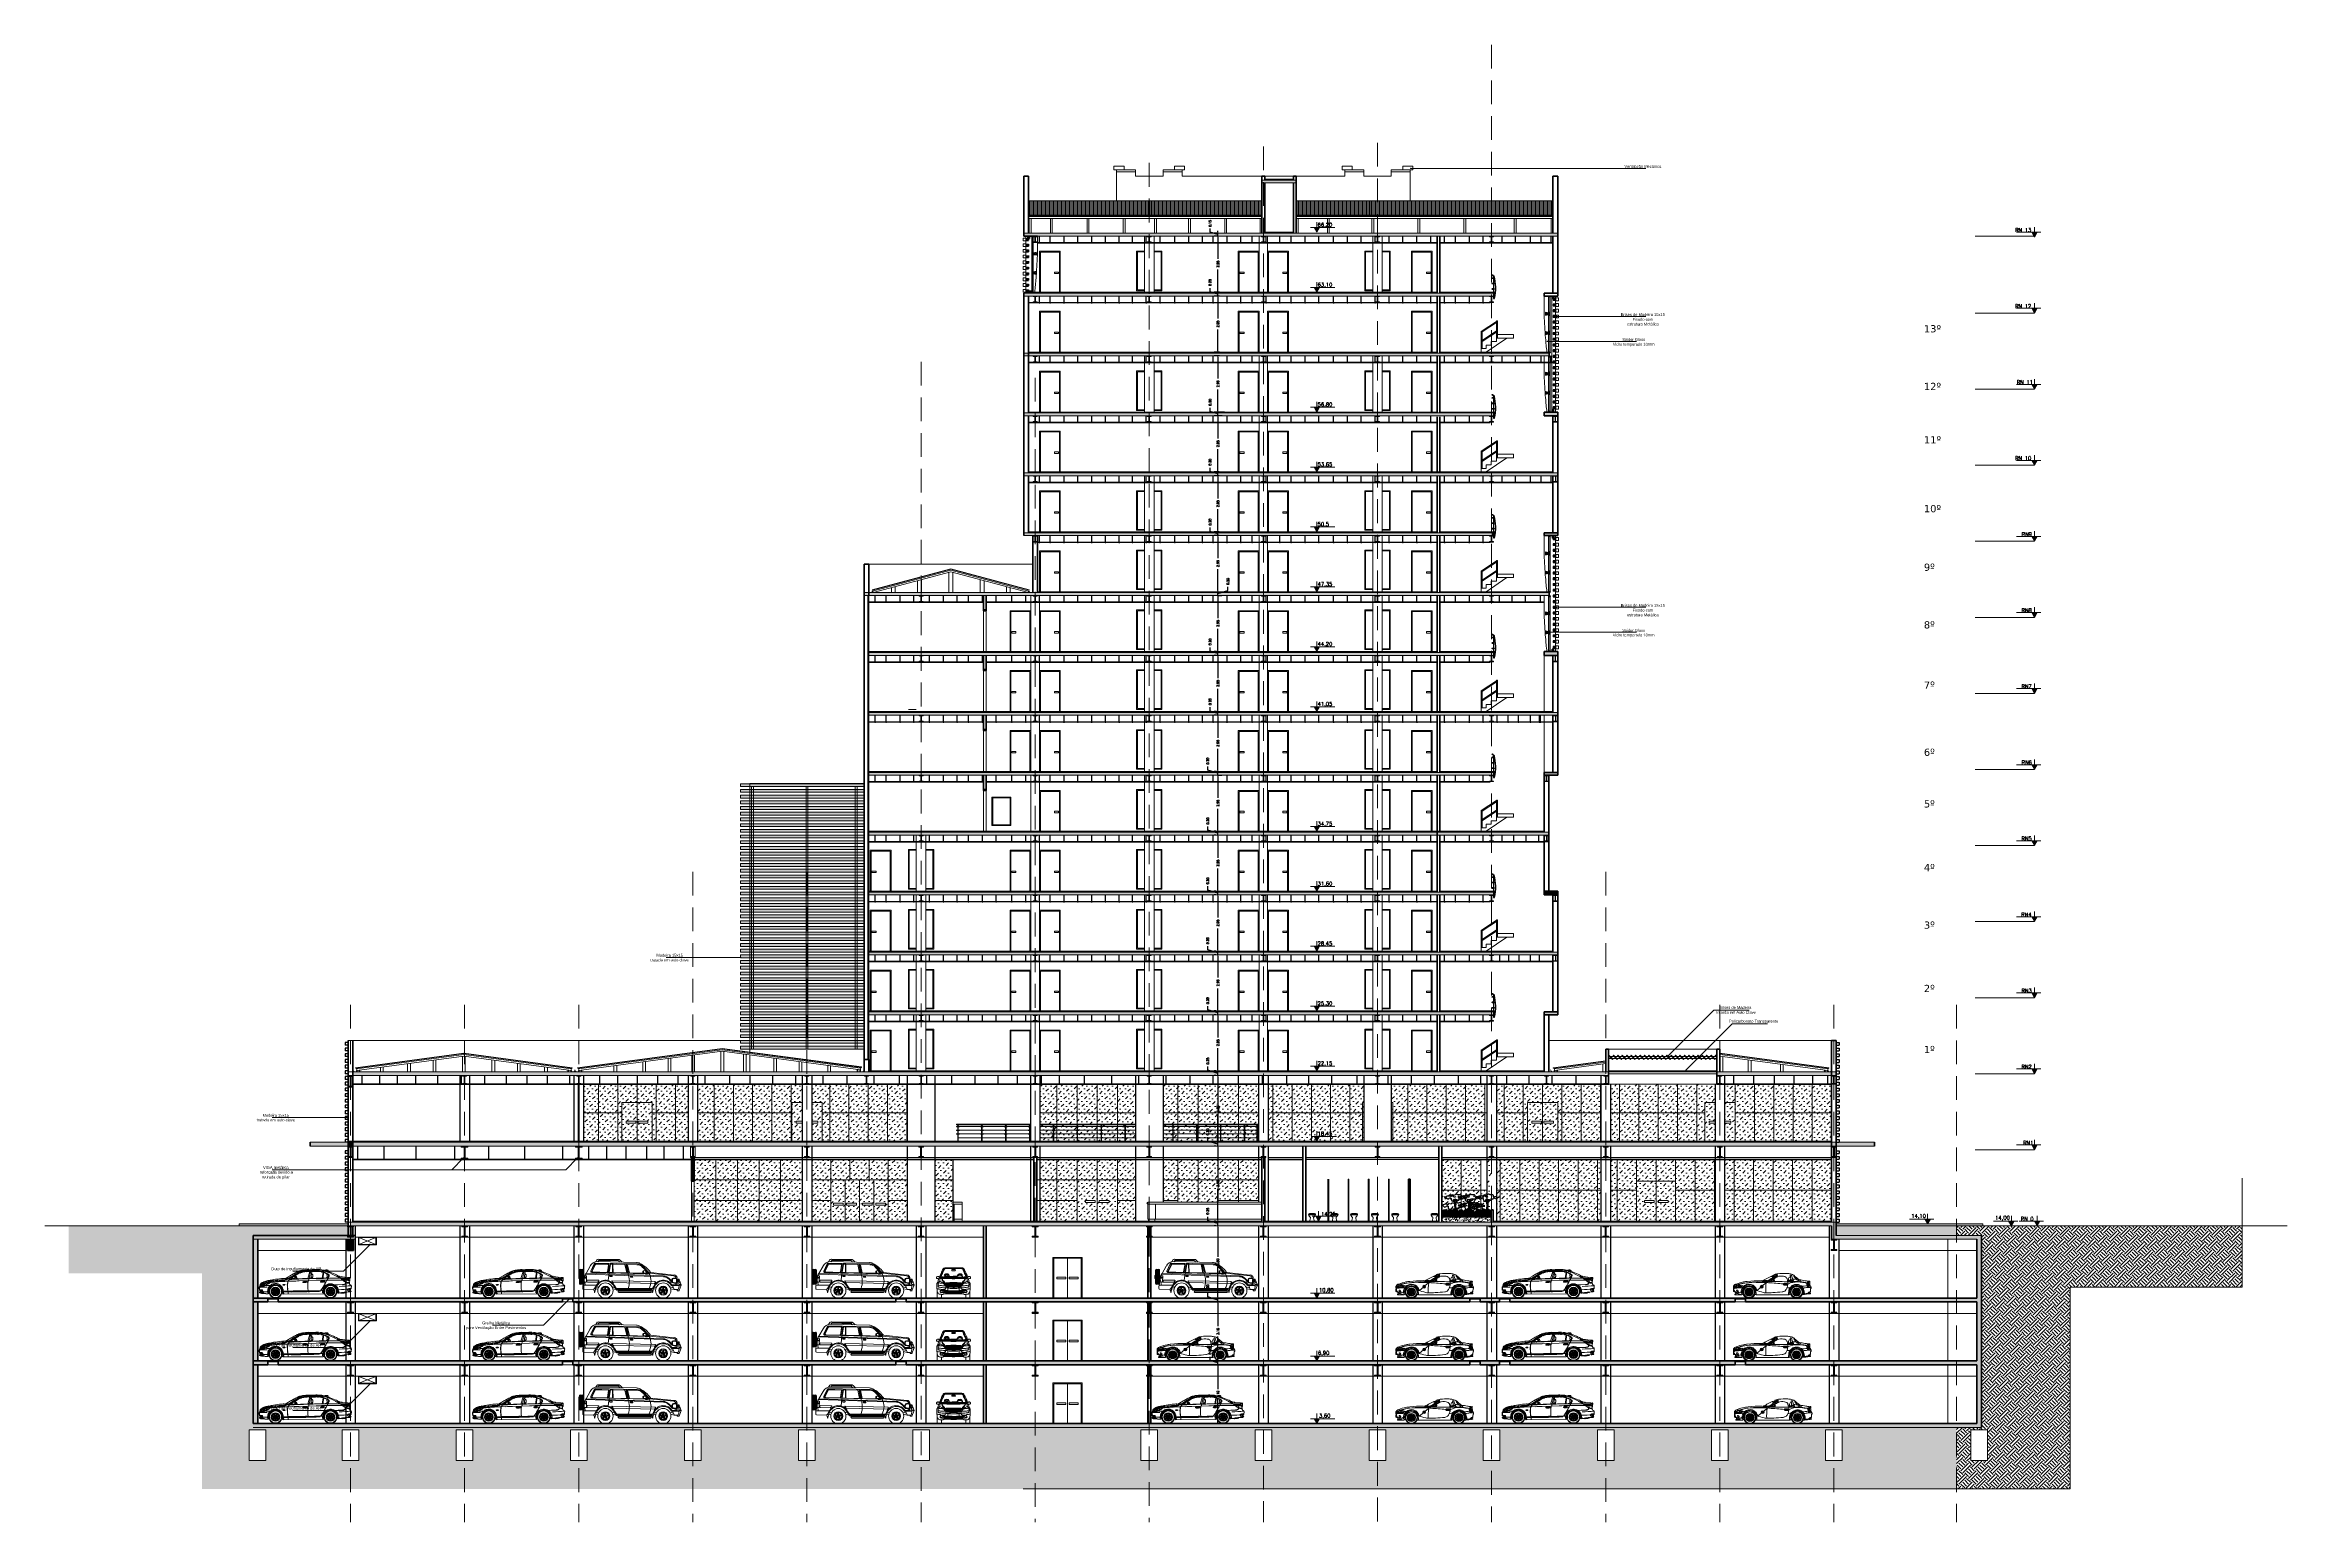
# Model space of a CAD drawing. Header units: millimetres. Extents: x 1135 to 1350, y 205 to 283.
# Drawn here: x 1134.9 to 1252.8, y 205.1 to 282.8 of the extents above; entities that cross this region are included whole.
import ezdxf

# ---------------------------------------------------------------- set-up
doc = ezdxf.new("R2010")
doc.units = ezdxf.units.MM
doc.header["$LTSCALE"] = 10
doc.header["$PDMODE"] = 1
doc.linetypes.add('DASHED2', pattern=[0.375, 0.25, -0.125])
doc.layers.get('0').update_dxf_attribs({"color": 90})
for name, color, linetype in [('1', 130, 'Continuous'), ('ACCESORIO', 90, 'Continuous'), ('ARV', 254, 'Continuous'), ('CIEL', 8, 'Continuous'), ('DATA', 9, 'Continuous'), ('ESCALERA', 90, 'Continuous'), ('FONDO', 8, 'Continuous'), ('TEX1', 90, 'Continuous'), ('VIDRO', 140, 'Continuous')]:
    doc.layers.add(name, color=color, linetype=linetype)
for name, color, linetype, lineweight in [('A-perf', 180, 'Continuous', 9), ('CARROS', 252, 'Continuous', 13), ('CINZA', 252, 'Continuous', 13), ('cinza 03', 252, 'Continuous', 13), ('COTA', 90, 'Continuous', 9), ('HACHT', 90, 'Continuous', 9), ('HID', 16, 'Continuous', 20), ('linha estutura', 252, 'Continuous', 13), ('PAREDES', 50, 'Continuous', 50), ('PAREDES 2', 50, 'Continuous', 50), ('Pilares', 16, 'Continuous', 20), ('pn 02', 16, 'Continuous', 20), ('pn 04', 130, 'Continuous', 40), ('PN-01', 90, 'Continuous', 13), ('PN-03', 180, 'Continuous', 30), ('TEXTOS', 90, 'Continuous', 9)]:
    doc.layers.add(name, color=color, linetype=linetype, lineweight=lineweight)
doc.styles.add('cotanivel', font='verdana.TTF', dxfattribs={"height": 3})
doc.styles.get("Standard").update_dxf_attribs({"font": 'simplex.shx'})
doc.dimstyles.new('1-100', dxfattribs={"dimtxt": 0.12, "dimasz": 0.06, "dimexe": 0.2, "dimexo": 0.1, "dimgap": 0.1, "dimtad": 0, "dimzin": 0, "dimdsep": 46, "dimtxsty": 'Standard', "dimblk": 'DOT', "dimcen": 0.09, "dimclrd": 90, "dimclre": 90, "dimclrt": 16, "dimadec": 0, "dimazin": 0, "dimtfac": 1, "dimtofl": 0, "dimtmove": 0, "dimatfit": 3, "dimldrblk": 'DOT', "dimfxl": 0, "dimtolj": 1, "dimtzin": 0, "dimarcsym": 0})
pattern_1 = [(45, (759.06589, 189.11928), (0.13470384, 0.404111525), [0.1905, -0.1905, 0, -0.1905, 0, -0.1905])]
pattern_2 = [(45, (759.0659, 189.21928), (0.2, 0.6), [0.5656854, -0.5656854]), (45, (759.1659, 189.11928), (0.2, 0.6), [0.5656854, -0.5656854]), (315, (759.2659, 189.1193), (0.6, 0.2), [0.2828427, -0.2828427]), (315, (759.3659, 189.2193), (0.6, 0.2), [0.2828427, -0.2828427]), (315, (759.4659, 189.3193), (0.6, 0.2), [0.2828427, -0.2828427]), (315, (759.5659, 189.4193), (0.6, 0.2), [0.2828427, -0.2828427])]
pattern_3 = [(90, (759.06589, 189.11928), (-0.07, 4e-18), [])]

# ---------------------------------------------------------------- blocks, each defined once
blk = doc.blocks.new('A$C4FEC501A')
at = {"layer": 'CARROS'}
for p, q in [((-115.49, 1222.77), (-115.49, 1222.07)), ((-115.46, 1222.81), (-115.46, 1222.02)), ((-115.43, 1222.82), (-115.43, 1222.02)), ((-115.4, 1222.82), (-115.4, 1222.02)), ((-115.37, 1222.02), (-115.37, 1222.82)), ((-115.34, 1222.02), (-115.34, 1222.82)), ((-115.31, 1222.02), (-115.31, 1222.81)), ((-115.27, 1222.07), (-115.27, 1222.77)), ((-115.14, 1222.6), (-114.92, 1222.99)), ((-114.89, 1222.73), (-114.71, 1223.1)), ((-114.84, 1222.71), (-114.67, 1223.08)), ((-114.03, 1222.64), (-114.84, 1222.66)), ((-114.81, 1222.73), (-114.65, 1223.06)), ((-114.04, 1222.66), (-114.78, 1222.68)), ((-112.44, 1223.1), (-114.64, 1223.15)), ((-114.56, 1223.33), (-114.63, 1223.22)), ((-113.97, 1223.09), (-114.63, 1223.11)), ((-113.98, 1223.07), (-114.61, 1223.09)), ((-114.49, 1223.35), (-114.54, 1223.34)), ((-112.49, 1223.18), (-114.54, 1223.23)), ((-114.48, 1223.27), (-114.51, 1223.22)), ((-113.41, 1223.34), (-114.48, 1223.35)), ((-113.43, 1223.26), (-114.47, 1223.28)), ((-114.43, 1223.33), (-114.44, 1223.32)), ((-114.44, 1223.3), (-113.44, 1223.29)), ((-113.45, 1223.32), (-114.42, 1223.33)), ((-114.01, 1222.68), (-113.95, 1223.04)), ((-114, 1222.66), (-113.93, 1223.05)), ((-113.95, 1222.66), (-114, 1222.66)), ((-113.98, 1222.24), (-113.93, 1222.64)), ((-113.95, 1222.64), (-113.86, 1223.13)), ((-112.02, 1222.59), (-113.95, 1222.64)), ((-113.92, 1222.67), (-113.85, 1223.08)), ((-113.75, 1222.65), (-113.92, 1222.66)), ((-113.76, 1223.09), (-113.84, 1223.09)), ((-113.75, 1223.08), (-113.74, 1222.66)), ((-113.73, 1223.08), (-113.72, 1222.66)), ((-113.1, 1223.07), (-113.72, 1223.09)), ((-113, 1222.63), (-113.71, 1222.65)), ((-113.44, 1223.3), (-113.45, 1223.32)), ((-113.37, 1223.2), (-113.42, 1223.25)), ((-113.33, 1223.29), (-113.39, 1223.34)), ((-113.24, 1223.2), (-113.33, 1223.29)), ((-113, 1222.63), (-113.09, 1223.07)), ((-112.96, 1222.61), (-113.05, 1223.11)), ((-112.9, 1222.61), (-113.01, 1223.11)), ((-112.86, 1222.63), (-112.96, 1223.06)), ((-112.46, 1223.06), (-112.95, 1223.07)), ((-112.01, 1222.61), (-112.86, 1222.63)), ((-112.3, 1223.12), (-112.3, 1223.09)), ((-112.29, 1223.12), (-112.29, 1223.1)), ((-111.89, 1222.63), (-112.16, 1222.92)), ((-111.83, 1222.62), (-112.15, 1222.96)), ((-112.15, 1222.71), (-112.15, 1222.67)), ((-111.83, 1222.64), (-112.14, 1222.97)), ((-111.82, 1222.64), (-112.13, 1222.97)), ((-112.04, 1222.75), (-112.12, 1222.74)), ((-112.12, 1222.71), (-112.12, 1222.66)), ((-112.12, 1222.64), (-112, 1222.62)), ((-112, 1222.73), (-112.02, 1222.74)), ((-111.97, 1222.64), (-111.99, 1222.71)), ((-111.91, 1222.59), (-111.97, 1222.63)), ((-111.73, 1222.65), (-111.83, 1222.62)), ((-111.76, 1222.65), (-111.82, 1222.63)), ((-111.74, 1222.65), (-110.51, 1222.52)), ((-115.52, 1222.5), (-115.49, 1222.5)), ((-115.52, 1222.5), (-115.52, 1222.34)), ((-115.52, 1222.34), (-115.49, 1222.34)), ((-115.31, 1221.94), (-115.31, 1221.81)), ((-115.21, 1222.48), (-115.27, 1222.48)), ((-115.24, 1222.22), (-115.27, 1222.22)), ((-115.17, 1221.98), (-115.27, 1221.98)), ((-114.73, 1221.75), (-115.27, 1221.77)), ((-115.11, 1222.35), (-115.23, 1222.35)), ((-115.17, 1221.98), (-115.23, 1222.2)), ((-115.22, 1222.42), (-115.19, 1222.5)), ((-115.22, 1222.42), (-115.19, 1222.48)), ((-115.11, 1222.4), (-115.22, 1222.4)), ((-115.13, 1222.15), (-115.2, 1222.15)), ((-115.19, 1222.53), (-115.16, 1222.58)), ((-115.18, 1222.49), (-115.12, 1222.48)), ((-115.17, 1221.98), (-114.6, 1221.98)), ((-111.06, 1222.43), (-115.16, 1222.57)), ((-115.11, 1222.47), (-115.12, 1222.16)), ((-111.06, 1222.47), (-115.11, 1222.61)), ((-115.09, 1222.23), (-115.09, 1222.17)), ((-114.48, 1222.24), (-115.07, 1222.25)), ((-114.55, 1222.14), (-115.07, 1222.15)), ((-114.72, 1221.77), (-114.69, 1221.81)), ((-114.7, 1221.7), (-114.72, 1221.73)), ((-114.69, 1221.61), (-114.7, 1221.68)), ((-114.69, 1221.81), (-114.64, 1221.9)), ((-114.68, 1221.6), (-114.68, 1221.6)), ((-114.64, 1221.75), (-114.67, 1221.61)), ((-114.6, 1221.89), (-114.64, 1221.77)), ((-114.64, 1221.77), (-114.51, 1221.8)), ((-114.63, 1221.9), (-114.61, 1221.9)), ((-114.61, 1221.86), (-114.47, 1221.9)), ((-114.53, 1222.15), (-114.47, 1222.2)), ((-114.3, 1221.76), (-114.21, 1221.67)), ((-114.28, 1221.79), (-114.23, 1221.75)), ((-114.22, 1221.62), (-114.27, 1221.6)), ((-114.25, 1221.57), (-114.13, 1221.61)), ((-114.19, 1221.76), (-114.12, 1221.88)), ((-114.09, 1221.88), (-114.12, 1221.82)), ((-114.1, 1221.78), (-113.95, 1221.74)), ((-114.09, 1221.58), (-114.09, 1221.53)), ((-114.04, 1221.69), (-114.06, 1221.54)), ((-113.94, 1221.7), (-114, 1221.72)), ((-113.89, 1222.45), (-113.9, 1222.48)), ((-113.89, 1222.5), (-113.78, 1222.49)), ((-113.78, 1222.44), (-113.89, 1222.44)), ((-113.61, 1221.85), (-113.78, 1221.9)), ((-113.77, 1222.48), (-113.77, 1222.45)), ((-113.73, 1222.13), (-113.77, 1222.19)), ((-111.52, 1222.17), (-113.76, 1222.22)), ((-113.55, 1221.75), (-113.74, 1221.8)), ((-111.55, 1222.07), (-113.71, 1222.12)), ((-113.67, 1221.94), (-113.69, 1221.97)), ((-113.67, 1221.94), (-113.54, 1221.74)), ((-113.63, 1221.95), (-113.64, 1221.96)), ((-113.63, 1221.95), (-113.55, 1221.83)), ((-111.68, 1221.79), (-113.57, 1221.79)), ((-111.68, 1221.81), (-113.52, 1221.81)), ((-111.68, 1221.75), (-113.52, 1221.75)), ((-111.67, 1221.72), (-113.51, 1221.72)), ((-111.74, 1221.67), (-113.42, 1221.67)), ((-111.74, 1221.6), (-113.42, 1221.6)), ((-113.26, 1221.72), (-113.26, 1221.67)), ((-113.21, 1221.72), (-113.21, 1221.67)), ((-112.8, 1222.41), (-112.81, 1222.44)), ((-112.8, 1222.45), (-112.69, 1222.45)), ((-112.69, 1222.4), (-112.8, 1222.4)), ((-112.68, 1222.44), (-112.68, 1222.41)), ((-112.02, 1222.59), (-112, 1222.62)), ((-112.02, 1222.59), (-112.02, 1222.57)), ((-111.91, 1222.57), (-112.02, 1222.57)), ((-111.9, 1222.61), (-111.94, 1222.61)), ((-111.91, 1222.59), (-111.91, 1222.57)), ((-111.83, 1222.59), (-111.91, 1222.59)), ((-111.9, 1221.72), (-111.9, 1221.67)), ((-111.89, 1222.62), (-111.85, 1222.59)), ((-111.83, 1222.63), (-111.87, 1222.61)), ((-111.85, 1221.72), (-111.85, 1221.67)), ((-111.82, 1222.61), (-110.53, 1222.48)), ((-111.67, 1221.77), (-111.64, 1221.81)), ((-111.65, 1221.7), (-111.67, 1221.73)), ((-111.64, 1221.61), (-111.65, 1221.68)), ((-111.64, 1221.81), (-111.59, 1221.9)), ((-111.63, 1221.6), (-111.63, 1221.6)), ((-111.6, 1221.75), (-111.62, 1221.61)), ((-111.55, 1221.89), (-111.59, 1221.77)), ((-111.59, 1221.77), (-111.46, 1221.8)), ((-111.58, 1221.9), (-111.56, 1221.9)), ((-111.56, 1221.86), (-111.42, 1221.9)), ((-111.5, 1222.12), (-111.52, 1222.08)), ((-111.25, 1221.76), (-111.16, 1221.67)), ((-111.23, 1221.79), (-111.18, 1221.75)), ((-111.17, 1221.62), (-111.22, 1221.6)), ((-111.2, 1221.57), (-111.08, 1221.61)), ((-111.14, 1221.76), (-111.07, 1221.88)), ((-111.04, 1221.88), (-111.07, 1221.82)), ((-111.05, 1221.78), (-110.9, 1221.74)), ((-111.04, 1221.58), (-111.04, 1221.53)), ((-110.99, 1221.69), (-111.01, 1221.54)), ((-110.89, 1221.7), (-110.96, 1221.72)), ((-110.61, 1222.17), (-110.79, 1222.35)), ((-110.64, 1222.15), (-110.79, 1222.31)), ((-110.54, 1221.85), (-110.73, 1221.9)), ((-110.5, 1221.75), (-110.69, 1221.8)), ((-110.39, 1222), (-110.63, 1222.02)), ((-110.62, 1222.28), (-110.62, 1222.18)), ((-110.28, 1221.96), (-110.62, 1221.96)), ((-110.6, 1222.26), (-110.6, 1222.16)), ((-110.37, 1221.99), (-110.6, 1222)), ((-110.59, 1221.96), (-110.51, 1221.76)), ((-110.35, 1222.36), (-110.54, 1222.36)), ((-110.35, 1222.34), (-110.52, 1222.34)), ((-110.35, 1222.09), (-110.5, 1222.09)), ((-110.32, 1221.75), (-110.5, 1221.75)), ((-110.34, 1222.11), (-110.48, 1222.11)), ((-110.41, 1222.03), (-110.4, 1222.09)), ((-110.38, 1222.26), (-110.4, 1222.34)), ((-110.39, 1222.11), (-110.38, 1222.16)), ((-110.37, 1221.99), (-110.33, 1222.16)), ((-110.29, 1221.98), (-110.37, 1221.99)), ((-110.33, 1222.26), (-110.36, 1222.38)), ((-110.35, 1221.73), (-110.35, 1221.71)), ((-110.26, 1221.69), (-110.33, 1221.69)), ((-110.3, 1222.28), (-110.25, 1222)), ((-110.28, 1222.3), (-110.26, 1222.3)), ((-110.25, 1221.94), (-110.27, 1221.8)), ((-110.25, 1221.99), (-110.26, 1221.94)), ((-110.13, 1221.99), (-110.25, 1221.7)), ((-110.24, 1222.28), (-110.13, 1222))]:
    blk.add_line(p, q, dxfattribs=at)
for centre, radius in [((-114.12, 1221.7), 0.4), ((-114.12, 1221.7), 0.233), ((-114.12, 1221.7), 0.19), ((-114.12, 1221.7), 0.18), ((-114.12, 1221.7), 0.065), ((-114.12, 1221.7), 0.0267), ((-111.08, 1221.7), 0.4), ((-111.08, 1221.7), 0.233), ((-111.08, 1221.7), 0.19), ((-111.08, 1221.7), 0.18), ((-111.08, 1221.7), 0.065), ((-111.08, 1221.7), 0.0267), ((-110.27, 1222.26), 0.0181), ((-110.24, 1222.15), 0.0211), ((-110.18, 1222.01), 0.0241)]:
    blk.add_circle(centre, radius, dxfattribs=at)
for centre, radius, start, end in [((-115.44, 1222.77), 0.05, 90, 180), ((-115.32, 1222.77), 0.05, 0, 90), ((-114.55, 1222.83), 0.4, 88.5322, 155.8532), ((-114.84, 1222.71), 0.05, 160.147, 268.5322), ((-114.8, 1222.7), 0.04, 160.147, 268.5322), ((-114.78, 1222.72), 0.04, 160.147, 268.5322), ((-114.64, 1223.07), 0.08, 88.5322, 160.147), ((-114.63, 1223.07), 0.04, 88.5322, 160.147), ((-114.61, 1223.05), 0.04, 88.5322, 160.147), ((-114.54, 1223.31), 0.03, 104.0271, 145.6016), ((-114.48, 1223.32), 0.03, 89.381, 104.0271), ((-114.47, 1223.27), 0.015, 88.6989, 147.7069), ((-114.44, 1223.31), 0.008, 137.9936, 269.158), ((-114.42, 1223.33), 0.008, 89.2975, 137.9936), ((-114.04, 1222.69), 0.03, 268.5322, 349.6883), ((-114.03, 1222.67), 0.03, 268.5322, 349.6883), ((-113.98, 1223.04), 0.03, 349.6883, 88.5322), ((-113.97, 1223.05), 0.04, 349.6883, 88.5322), ((-113.92, 1222.67), 0.01, 169.6883, 268.5322), ((-113.84, 1223.08), 0.01, 88.5322, 169.6883), ((-113.76, 1223.08), 0.01, 1.7727, 88.5322), ((-113.75, 1222.66), 0.01, 268.5322, 1.7727), ((-113.72, 1223.08), 0.01, 88.5322, 181.7727), ((-113.71, 1222.66), 0.01, 181.7727, 268.5322), ((-113.45, 1223.31), 0.008, 26.5805, 89.2975), ((-113.44, 1223.3), 0.008, 269.158, 26.5805), ((-113.43, 1223.24), 0.015, 40.1199, 88.6989), ((-113.41, 1223.31), 0.03, 53.1487, 89.381), ((-113.35, 1223.27), 0.03, 43.0443, 53.1487), ((-113.1, 1223.06), 0.01, 13.1811, 88.5322), ((-113.1, 1223.06), 0.01, 12.0822, 88.5322), ((-112.95, 1223.06), 0.01, 88.5322, 193.1811), ((-112.5, 1222.78), 0.4, 61.6007, 88.5322), ((-112.47, 1222.66), 0.4, 40.5679, 88.5322), ((-112.45, 1222.7), 0.4, 40.5679, 88.5322), ((-112.93, 1221.83), 1.44, 35.0603, 64.6402), ((-112.29, 1223.09), 0.01, 164.735, 248.1751), ((-112.45, 1222.7), 0.41, 40.5679, 68.1751), ((-112.28, 1223.1), 0.01, 164.735, 246.9856), ((-112.45, 1222.7), 0.42, 40.5679, 66.9856), ((-112.12, 1222.71), 0.03, 94.511, 180), ((-112.12, 1222.67), 0.03, 180, 262.9469), ((-112.09, 1222.71), 0.03, 94.511, 181.0817), ((-112.09, 1222.66), 0.03, 181.0817, 262.9469), ((-112.04, 1222.72), 0.03, 61.7154, 94.511), ((-112.02, 1222.71), 0.03, 12.8561, 61.7154), ((-111.99, 1222.64), 0.02, 262.9469, 12.8561), ((-111.83, 1222.64), 0.01, 222.905, 287.9578), ((-111.81, 1222.65), 0.01, 222.905, 287.9578), ((-111.76, 1222.66), 0.01, 287.9578, 35.5853), ((-111.74, 1222.66), 0.01, 215.0603, 263.9233), ((-111.73, 1222.64), 0.01, 83.9233, 107.9578), ((-115.44, 1222.07), 0.05, 180, 270), ((-115.32, 1222.07), 0.05, 270, 0), ((-115.27, 1221.94), 0.04, 90, 180), ((-115.27, 1221.81), 0.04, 180, 267.386), ((-114.9, 1222.29), 0.35, 158.6761, 196.1011), ((-114.9, 1222.29), 0.34, 158.6761, 203.1662), ((-115.2, 1222.16), 0.01, 203.1662, 267.956), ((-115.14, 1222.5), 0.05, 150.929, 180), ((-115.18, 1222.48), 0.01, 84.5633, 158.6761), ((-115.11, 1222.56), 0.05, 87.9636, 150.929), ((-115.13, 1222.16), 0.01, 267.956, 359.4209), ((-115.12, 1222.47), 0.01, 359.4209, 84.5633), ((-115.07, 1222.23), 0.02, 88.674, 182.8643), ((-115.07, 1222.17), 0.02, 182.8643, 268.6857), ((-114.69, 1221.75), 0.04, 141.1277, 213.0415), ((-114.74, 1221.68), 0.04, 3.3296, 33.0415), ((-114.68, 1221.61), 0.01, 183.3296, 270), ((-114.68, 1221.61), 0.01, 270, 351.4425), ((-114.12, 1221.7), 0.55, 27.861, 159.1332), ((-114.63, 1221.89), 0.01, 85.4292, 145.4734), ((-114.58, 1221.74), 0.07, 160.7214, 171.4425), ((-114.61, 1221.89), 0.01, 340.7214, 85.4292), ((-114.12, 1221.7), 0.51, 31.5135, 158.5594), ((-114.55, 1222.17), 0.03, 268.5462, 314.2366), ((-114.48, 1222.22), 0.02, 314.2366, 88.5462), ((-114.21, 1221.78), 0.03, 231.6008, 332.6343), ((-114.23, 1221.65), 0.03, 286.98, 44.4287), ((-114.12, 1221.59), 0.03, 354.8021, 109.0137), ((-114.09, 1221.81), 0.03, 151.3733, 254.6143), ((-114.01, 1221.69), 0.03, 78.374, 174.1187), ((-113.89, 1222.49), 0.01, 87.2755, 187.5997), ((-113.88, 1222.45), 0.01, 187.5997, 266.1021), ((-113.78, 1222.48), 0.01, 12.537, 87.2755), ((-113.78, 1222.45), 0.01, 266.1021, 12.537), ((-113.76, 1222.2), 0.02, 88.5462, 217.9609), ((-113.7, 1222.15), 0.03, 217.9609, 268.5462), ((-113.52, 1221.79), 0.04, 212.2599, 270), ((-113.52, 1221.85), 0.04, 212.0228, 270), ((-113.51, 1221.76), 0.04, 212.2599, 270), ((-113.42, 1221.64), 0.035, 90, 270), ((-114.04, 1222.2), 1.18, 340.7854, 20.7641), ((-112.8, 1222.44), 0.01, 87.2755, 187.5997), ((-112.79, 1222.41), 0.01, 187.5997, 266.1021), ((-112.69, 1222.44), 0.01, 12.537, 87.2755), ((-112.69, 1222.41), 0.01, 266.1021, 12.537), ((-111.9, 1222.62), 0.01, 268.5961, 42.998), ((-111.83, 1222.63), 0.01, 222.905, 287.9578), ((-111.82, 1222.62), 0.01, 222.905, 263.9233), ((-111.83, 1222.58), 0.01, 28.2427, 88.5322), ((-112.53, 1222.2), 0.811, 331.3243, 28.2427), ((-111.74, 1221.64), 0.035, 270, 90), ((-111.64, 1221.75), 0.04, 141.1277, 213.0415), ((-111.69, 1221.68), 0.04, 3.3296, 33.0415), ((-111.63, 1221.61), 0.01, 183.3296, 270), ((-111.63, 1221.61), 0.01, 270, 351.4425), ((-111.53, 1221.74), 0.07, 160.7214, 171.4425), ((-111.08, 1221.7), 0.55, 27.861, 159.1332), ((-111.58, 1221.89), 0.01, 85.4292, 145.4734), ((-111.56, 1221.89), 0.01, 340.7214, 85.4292), ((-111.08, 1221.7), 0.51, 31.5135, 158.5594), ((-111.55, 1222.1), 0.03, 268.5462, 325.8223), ((-111.52, 1222.14), 0.03, 325.8223, 88.5462), ((-111.16, 1221.78), 0.03, 231.6008, 332.6343), ((-111.18, 1221.65), 0.03, 286.98, 44.4287), ((-111.07, 1221.59), 0.03, 354.8021, 109.0137), ((-111.04, 1221.81), 0.03, 151.3733, 254.6143), ((-111.08, 1222.07), 0.4, 45.0193, 87.9636), ((-111.08, 1222.03), 0.4, 45.0193, 87.9639), ((-110.96, 1221.69), 0.03, 78.374, 174.1187), ((-110.5, 1222.29), 0.2, 225.0193, 267.3992), ((-110.62, 1221.98), 0.02, 211.5135, 270), ((-110.54, 1222.28), 0.08, 90, 180), ((-110.47, 1222.31), 0.2, 225.0193, 267.3992), ((-110.52, 1222.26), 0.08, 90, 180), ((-110.55, 1222.33), 0.15, 10.746, 83.9233), ((-110.53, 1222.35), 0.18, 10.746, 83.9233), ((-110.5, 1221.76), 0.01, 201.1171, 270), ((-110.44, 1222.04), 0.03, 265.0336, 348.1035), ((-110.39, 1222.03), 0.03, 265.0336, 348.1035), ((-110.63, 1222.21), 0.25, 348.1035, 10.746), ((-110.33, 1221.73), 0.02, 92.8604, 180), ((-110.33, 1221.71), 0.02, 180, 270), ((-110.58, 1222.21), 0.25, 348.1035, 10.746), ((-110.32, 1221.8), 0.05, 270, 353.9235), ((-110.31, 1221.77), 0.02, 272.8604, 322.8123), ((-110.28, 1222.28), 0.02, 90, 181.4574), ((-110.29, 1221.94), 0.04, 353.9235, 84.123), ((-110.28, 1221.93), 0.03, 353.9235, 90), ((-110.26, 1222.28), 0.02, 12.2734, 90), ((-110.26, 1221.71), 0.02, 270, 338.1842), ((-110.27, 1222), 0.02, 349.5011, 1.4574), ((-110.15, 1222), 0.02, 338.1842, 12.2734)]:
    blk.add_arc(centre, radius, start, end, dxfattribs=at)
blk = doc.blocks.new('A$C22F757E9')
at = {"layer": 'CARROS'}
h = blk.add_hatch(color=256, dxfattribs=at)
edge = h.paths.add_edge_path()
edge.add_line((-115.96, 1228.8), (-115.94, 1228.8))
edge.add_line((-115.94, 1228.8), (-115.94, 1228.82))
edge.add_ellipse((-115.94, 1228.8), major_axis=(-0.0129, 0.0129), ratio=1, start_angle=-45, end_angle=45)
edge = h.paths.add_edge_path()
edge.add_line((-115.93, 1228.8), (-115.94, 1228.8))
edge.add_line((-115.94, 1228.8), (-115.94, 1228.79))
edge.add_ellipse((-115.94, 1228.8), major_axis=(0.0129, 0.0129), ratio=1, start_angle=225, end_angle=315)
h = blk.add_hatch(color=256, dxfattribs=at)
edge = h.paths.add_edge_path()
edge.add_line((-113.07, 1228.8), (-113.05, 1228.8))
edge.add_line((-113.05, 1228.8), (-113.05, 1228.82))
edge.add_ellipse((-113.05, 1228.8), major_axis=(0.0129, 0.0129), ratio=1, start_angle=45, end_angle=135)
edge = h.paths.add_edge_path()
edge.add_line((-113.03, 1228.8), (-113.05, 1228.8))
edge.add_line((-113.05, 1228.8), (-113.05, 1228.79))
edge.add_ellipse((-113.05, 1228.8), major_axis=(-0.0129, 0.0129), ratio=1, start_angle=135, end_angle=225)
for p, q in [((-114.94, 1229.76), (-114.96, 1229.75)), ((-114.79, 1229.73), (-114.79, 1229.73)), ((-114.74, 1229.86), (-114.74, 1229.86)), ((-114.74, 1229.86), (-114.74, 1229.86)), ((-114.73, 1229.87), (-114.66, 1229.84)), ((-114.71, 1229.81), (-114.71, 1229.81)), ((-114.68, 1229.83), (-114.68, 1229.82)), ((-114.67, 1229.78), (-114.68, 1229.78)), ((-114.66, 1229.84), (-114.67, 1229.83)), ((-114.67, 1229.83), (-114.67, 1229.83)), ((-114.64, 1229.78), (-114.64, 1229.77)), ((-114.6, 1229.9), (-114.63, 1229.9)), ((-114.63, 1229.81), (-114.63, 1229.81)), ((-114.56, 1229.87), (-114.57, 1229.87)), ((-114.34, 1229.94), (-114.36, 1229.94)), ((-114.33, 1229.86), (-114.34, 1229.86)), ((-114.33, 1229.85), (-114.33, 1229.85)), ((-114.32, 1229.87), (-114.32, 1229.87)), ((-114.29, 1229.91), (-114.29, 1229.91)), ((-114.27, 1229.85), (-114.27, 1229.85)), ((-114.13, 1229.86), (-114.25, 1229.48)), ((-114.17, 1229.49), (-114.08, 1229.87)), ((-114.11, 1229.87), (-114.15, 1229.87)), ((-114.03, 1229.86), (-114.09, 1229.49)), ((-114, 1229.92), (-114.02, 1229.92)), ((-113.92, 1229.88), (-113.92, 1229.88)), ((-113.79, 1229.88), (-113.79, 1229.88)), ((-113.73, 1229.87), (-113.73, 1229.87)), ((-113.68, 1229.95), (-113.69, 1229.95)), ((-113.69, 1229.85), (-113.69, 1229.85)), ((-113.54, 1229.85), (-113.54, 1229.85)), ((-113.51, 1229.82), (-113.52, 1229.83)), ((-113.48, 1229.5), (-113.44, 1229.81)), ((-113.46, 1229.83), (-113.46, 1229.83)), ((-113.45, 1229.93), (-113.45, 1229.93)), ((-113.44, 1229.5), (-113.41, 1229.8)), ((-113.42, 1229.82), (-113.43, 1229.83)), ((-113.32, 1229.86), (-113.32, 1229.86)), ((-113.29, 1229.93), (-113.28, 1229.93)), ((-113.29, 1229.75), (-113.29, 1229.75)), ((-113.26, 1229.75), (-113.26, 1229.75)), ((-113.23, 1229.75), (-113.23, 1229.75)), ((-113.21, 1229.83), (-113.21, 1229.83)), ((-113.18, 1229.92), (-113.18, 1229.92)), ((-113.18, 1229.91), (-113.18, 1229.91)), ((-113.15, 1229.81), (-113.15, 1229.81)), ((-116.78, 1228.99), (-116.8, 1228.99)), ((-116.79, 1228.87), (-116.8, 1228.97)), ((-116.79, 1229.03), (-116.79, 1229.04)), ((-116.79, 1228.77), (-116.79, 1228.76)), ((-116.79, 1228.76), (-116.79, 1228.76)), ((-116.78, 1229.07), (-116.77, 1229.07)), ((-116.78, 1229.06), (-116.78, 1229.06)), ((-116.77, 1228.89), (-116.78, 1228.92)), ((-116.77, 1228.86), (-116.78, 1228.86)), ((-116.78, 1228.74), (-116.78, 1228.74)), ((-116.77, 1229.06), (-116.77, 1229.06)), ((-116.77, 1229.02), (-116.77, 1229.02)), ((-116.76, 1229.08), (-116.76, 1229.08)), ((-116.76, 1229.07), (-116.76, 1229.07)), ((-116.76, 1229.03), (-116.38, 1229.03)), ((-116.75, 1228.77), (-116.76, 1228.86)), ((-116.62, 1228.73), (-116.76, 1228.73)), ((-116.75, 1229.09), (-116.75, 1229.1)), ((-116.75, 1228.89), (-116.74, 1228.78)), ((-116.75, 1228.76), (-116.59, 1228.78)), ((-116.71, 1228.78), (-116.75, 1228.77)), ((-116.73, 1229.18), (-116.73, 1229.18)), ((-116.73, 1229.18), (-116.73, 1229.18)), ((-116.73, 1228.83), (-116.73, 1228.83)), ((-116.71, 1229.22), (-116.72, 1229.21)), ((-116.71, 1229.21), (-116.72, 1229.21)), ((-116.72, 1229.21), (-116.72, 1229.21)), ((-116.72, 1229.18), (-116.72, 1229.17)), ((-116.71, 1229.17), (-116.72, 1229.17)), ((-116.72, 1228.83), (-116.7, 1228.83)), ((-116.72, 1228.82), (-116.7, 1228.82)), ((-116.72, 1228.72), (-116.6, 1228.72)), ((-116.71, 1229.14), (-116.71, 1229.15)), ((-116.7, 1229.22), (-116.7, 1229.22)), ((-116.7, 1229.19), (-116.7, 1229.19)), ((-116.7, 1229.18), (-116.7, 1229.18)), ((-116.7, 1228.89), (-116.7, 1228.78)), ((-116.58, 1228.79), (-116.7, 1228.78)), ((-116.69, 1229.22), (-116.69, 1229.22)), ((-116.62, 1229.2), (-116.69, 1229.21)), ((-116.69, 1229.21), (-116.69, 1229.21)), ((-116.69, 1229.2), (-116.62, 1229.2)), ((-116.68, 1229.1), (-116.63, 1229.1)), ((-116.68, 1228.83), (-116.68, 1228.83)), ((-116.67, 1229.23), (-116.67, 1229.23)), ((-116.67, 1228.83), (-116.63, 1228.83)), ((-116.67, 1228.82), (-116.63, 1228.82)), ((-116.66, 1229.11), (-116.66, 1229.11)), ((-116.64, 1229.18), (-116.64, 1229.18)), ((-116.63, 1228.87), (-116.63, 1228.78)), ((-116.63, 1228.87), (-116.63, 1228.87)), ((-116.63, 1228.7), (-116.51, 1228.7)), ((-116.62, 1229.23), (-116.62, 1229.23)), ((-116.62, 1229.09), (-116.62, 1229.09)), ((-116.59, 1229.26), (-116.6, 1229.26)), ((-116.6, 1229.08), (-116.6, 1229.08)), ((-116.6, 1228.83), (-116.6, 1228.79)), ((-116.6, 1228.78), (-116.59, 1228.78)), ((-116.6, 1228.73), (-116.6, 1228.73)), ((-116.59, 1229.16), (-116.59, 1229.16)), ((-116.55, 1229.23), (-116.58, 1229.22)), ((-116.58, 1228.79), (-116.37, 1228.79)), ((-116.56, 1229.13), (-116.56, 1229.12)), ((-116.56, 1228.72), (-116.56, 1228.72)), ((-116.54, 1229.23), (-116.55, 1229.23)), ((-116.55, 1229.09), (-116.54, 1229.09)), ((-116.54, 1229.19), (-116.54, 1229.19)), ((-116.54, 1229.08), (-116.54, 1229.08)), ((-116.51, 1228.7), (-116.54, 1228.71)), ((-116.53, 1229.27), (-116.53, 1229.27)), ((-116.53, 1229.08), (-116.53, 1229.09)), ((-116.5, 1229.18), (-116.5, 1229.17)), ((-116.5, 1229.11), (-116.5, 1229.11)), ((-116.49, 1228.69), (-116.49, 1228.69)), ((-116.48, 1229.3), (-116.48, 1229.3)), ((-116.48, 1229.22), (-116.48, 1229.22)), ((-116.46, 1229.12), (-116.46, 1229.12)), ((-116.45, 1229.13), (-116.45, 1229.13)), ((-116.42, 1229.3), (-116.44, 1229.29)), ((-116.42, 1229.11), (-116.41, 1229.11)), ((-116.41, 1229.12), (-116.41, 1229.12)), ((-116.41, 1228.68), (-116.41, 1228.68)), ((-116.4, 1229.18), (-116.4, 1229.18)), ((-116.35, 1229.27), (-116.39, 1229.27)), ((-116.38, 1229.24), (-116.37, 1229.24)), ((-116.38, 1229.19), (-116.38, 1229.19)), ((-116.38, 1229.11), (-116.37, 1229.11)), ((-116.37, 1229.18), (-116.36, 1229.19)), ((-116.36, 1228.68), (-116.33, 1228.68)), ((-116.35, 1229.11), (-116.35, 1229.11)), ((-116.34, 1228.93), (-116.34, 1228.92)), ((-116.33, 1228.7), (-116.33, 1228.68)), ((-116.33, 1228.68), (-116.32, 1228.7)), ((-116.31, 1229.37), (-116.29, 1229.38)), ((-116.3, 1228.89), (-116.31, 1228.89)), ((-116.3, 1229.21), (-116.3, 1229.21)), ((-116.29, 1229.34), (-116.29, 1229.34)), ((-116.28, 1229.22), (-116.28, 1229.22)), ((-116.27, 1229.1), (-116.17, 1229.1)), ((-116.26, 1229.24), (-116.26, 1229.24)), ((-116.25, 1229.24), (-116.25, 1229.25)), ((-116.24, 1229.28), (-116.24, 1229.29)), ((-116.23, 1229.1), (-116.23, 1229.1)), ((-116.16, 1229.4), (-116.16, 1229.4)), ((-116.13, 1229.36), (-116.14, 1229.36)), ((-116.11, 1229.35), (-116.14, 1229.35)), ((-116.11, 1229.28), (-116.14, 1229.28)), ((-116.12, 1229.18), (-116.12, 1229.18)), ((-115.93, 1228.8), (-115.96, 1228.8)), ((-115.94, 1228.79), (-115.94, 1228.82)), ((-115.88, 1229.22), (-115.9, 1229.22)), ((-115.87, 1229.18), (-115.87, 1229.18)), ((-115.7, 1229.14), (-115.72, 1229.15)), ((-115.68, 1229.07), (-115.68, 1229.07)), ((-115.63, 1229.33), (-115.66, 1229.32)), ((-115.58, 1229.48), (-115.53, 1229.49)), ((-115.45, 1229.14), (-115.55, 1229.14)), ((-115.55, 1228.92), (-115.55, 1228.92)), ((-115.55, 1228.77), (-115.29, 1228.78)), ((-115.55, 1228.66), (-115.55, 1228.75)), ((-115.54, 1229.17), (-115.45, 1229.17)), ((-113.43, 1228.67), (-115.54, 1228.66)), ((-115.52, 1228.77), (-115.52, 1228.77)), ((-115.5, 1229.48), (-115.48, 1229.48)), ((-115.26, 1229.58), (-115.44, 1229.47)), ((-115.44, 1229.17), (-115.44, 1229.15)), ((-115.37, 1229.43), (-115.38, 1229.43)), ((-115.32, 1229.44), (-115.37, 1229.42)), ((-115.32, 1229.17), (-115.32, 1229.14)), ((-115.31, 1229.18), (-115.31, 1229.16)), ((-115.31, 1228.96), (-115.31, 1228.94)), ((-115.3, 1229.46), (-115.23, 1229.46)), ((-115.3, 1229.46), (-115.3, 1229.45)), ((-115.3, 1229.32), (-115.3, 1229.32)), ((-115.3, 1228.96), (-115.3, 1228.94)), ((-115.29, 1229.34), (-115.05, 1229.35)), ((-115.29, 1229.32), (-115.29, 1229.32)), ((-115.29, 1228.84), (-115.29, 1228.84)), ((-115.29, 1228.84), (-115.29, 1228.84)), ((-115.29, 1228.82), (-115.29, 1228.82)), ((-115.28, 1228.82), (-115.28, 1228.78)), ((-115.11, 1228.78), (-115.28, 1228.77)), ((-115.28, 1228.78), (-115.28, 1228.78)), ((-115.28, 1228.77), (-115.27, 1228.66)), ((-115.26, 1229.39), (-115.27, 1229.37)), ((-115.26, 1229.38), (-115.27, 1229.37)), ((-115.27, 1228.78), (-114.84, 1228.79)), ((-115.25, 1229.49), (-115.24, 1229.5)), ((-115.23, 1229.46), (-115.2, 1229.46)), ((-115.2, 1229.46), (-115.2, 1229.46)), ((-115.07, 1229.48), (-115.07, 1229.48)), ((-115.05, 1229.53), (-115.06, 1229.52)), ((-115.06, 1229.49), (-115.06, 1229.49)), ((-115.02, 1229.47), (-115.02, 1229.47)), ((-115.02, 1229.46), (-115, 1229.46)), ((-115, 1229.45), (-114.98, 1229.45)), ((-114.97, 1229.61), (-114.97, 1229.61)), ((-114.95, 1229.48), (-114.96, 1229.48)), ((-114.94, 1229.58), (-114.95, 1229.58)), ((-114.93, 1229.62), (-114.93, 1229.61)), ((-114.93, 1229.46), (-114.92, 1229.46)), ((-114.92, 1229.47), (-114.92, 1229.47)), ((-114.91, 1229.48), (-114.91, 1229.48)), ((-114.84, 1229.46), (-114.88, 1229.56)), ((-114.84, 1229.58), (-114.79, 1229.46)), ((-113.8, 1229.39), (-114.7, 1229.36)), ((-114.23, 1228.8), (-114.24, 1229.01)), ((-114.17, 1229.47), (-114.17, 1229.49)), ((-114.08, 1229.53), (-114.08, 1229.53)), ((-114.07, 1229.54), (-114.07, 1229.54)), ((-114.06, 1229.54), (-114.05, 1229.54)), ((-114.01, 1229.55), (-114.01, 1229.55)), ((-113.99, 1229.51), (-113.99, 1229.52)), ((-113.98, 1229.68), (-113.98, 1229.68)), ((-113.98, 1229.57), (-113.98, 1229.57)), ((-113.69, 1228.8), (-113.69, 1228.8)), ((-113.67, 1228.81), (-113.67, 1228.81)), ((-113.56, 1228.86), (-113.56, 1228.86)), ((-113.55, 1228.86), (-113.55, 1228.86)), ((-113.46, 1228.82), (-113.46, 1228.81)), ((-113.44, 1228.93), (-113.44, 1228.93)), ((-113.43, 1228.77), (-113.43, 1228.67)), ((-113.43, 1228.68), (-113.37, 1228.68)), ((-113.4, 1228.92), (-113.4, 1228.92)), ((-113.34, 1229.08), (-113.35, 1229.08)), ((-113.34, 1229.08), (-113.34, 1229.08)), ((-113.33, 1229.04), (-113.33, 1229.04)), ((-113.32, 1229.26), (-113.28, 1229.32)), ((-113.24, 1229.4), (-113.26, 1229.4)), ((-113.23, 1229.59), (-113.23, 1229.59)), ((-112.41, 1229.4), (-113.23, 1229.4)), ((-113.22, 1229.56), (-113.22, 1229.56)), ((-113.18, 1229.51), (-113.18, 1229.51)), ((-113.16, 1229.68), (-113.16, 1229.68)), ((-113.15, 1229.68), (-113.15, 1229.68)), ((-113.15, 1229.55), (-113.15, 1229.56)), ((-113.15, 1229.5), (-112.54, 1229.5)), ((-113.14, 1229.68), (-113.14, 1229.69)), ((-113.14, 1229.64), (-113.14, 1229.64)), ((-113.13, 1229.65), (-113.13, 1229.65)), ((-113.13, 1229.63), (-113.13, 1229.63)), ((-113.12, 1229.65), (-113.12, 1229.65)), ((-113.08, 1229.17), (-113.09, 1229.17)), ((-113.08, 1229.2), (-113.08, 1229.2)), ((-113.03, 1228.8), (-113.07, 1228.8)), ((-113.05, 1228.79), (-113.05, 1228.82)), ((-112.9, 1229.15), (-112.92, 1229.15)), ((-112.4, 1229.17), (-112.9, 1229.15)), ((-112.9, 1229.14), (-112.42, 1229.16)), ((-112.9, 1229.14), (-112.9, 1229.14)), ((-112.72, 1228.99), (-112.72, 1228.99)), ((-112.72, 1228.73), (-112.66, 1228.73)), ((-112.7, 1229.59), (-112.71, 1229.59)), ((-112.67, 1228.82), (-112.67, 1228.82)), ((-112.65, 1229.57), (-112.66, 1229.57)), ((-112.57, 1229.52), (-112.57, 1229.52)), ((-112.56, 1228.73), (-112.49, 1228.74)), ((-112.5, 1229.58), (-112.54, 1229.58)), ((-112.53, 1229.49), (-112.53, 1229.49)), ((-112.11, 1228.78), (-112.53, 1228.72)), ((-112.47, 1228.72), (-112.45, 1228.72)), ((-112.47, 1228.71), (-112.47, 1228.71)), ((-112.45, 1228.71), (-112.45, 1228.71)), ((-112.15, 1229.54), (-112.43, 1229.57)), ((-112.4, 1229.4), (-112.19, 1229.39)), ((-112.25, 1229.5), (-112.35, 1229.5)), ((-112.32, 1229.18), (-112.32, 1229.18)), ((-112.31, 1229.18), (-112.3, 1229.18)), ((-112.28, 1229.31), (-112.28, 1229.31)), ((-112.25, 1229.23), (-112.26, 1229.23)), ((-112.26, 1229.21), (-112.26, 1229.21)), ((-112.23, 1228.77), (-112.03, 1228.8)), ((-112.22, 1229.3), (-112.22, 1229.3)), ((-112.22, 1229.26), (-112.22, 1229.26)), ((-112.19, 1229.26), (-112.19, 1229.26)), ((-112.15, 1229.43), (-112.15, 1229.43)), ((-112.14, 1229.54), (-112.14, 1229.54)), ((-112.14, 1229.44), (-112.14, 1229.44)), ((-112.14, 1229.43), (-112.14, 1229.43)), ((-112.09, 1229.24), (-112.11, 1229.24)), ((-112.11, 1228.83), (-112.11, 1228.83)), ((-112.1, 1229.38), (-112.1, 1229.38)), ((-112.1, 1228.95), (-112.1, 1228.95)), ((-112.08, 1229.52), (-112.08, 1229.52)), ((-112.03, 1228.78), (-112.08, 1228.78)), ((-112.07, 1229.35), (-112.05, 1229.35)), ((-112.06, 1228.96), (-112.06, 1228.96)), ((-112.05, 1228.84), (-112.05, 1228.84)), ((-112.04, 1229.4), (-112.04, 1229.45)), ((-112.04, 1229.35), (-112.04, 1229.38)), ((-112.04, 1228.83), (-112.01, 1228.83)), ((-112.03, 1228.81), (-112.04, 1228.81)), ((-112.03, 1229.15), (-112.03, 1229.15)), ((-112.03, 1228.93), (-112.03, 1228.93)), ((-112, 1228.83), (-112.03, 1228.78)), ((-112.03, 1228.8), (-112.03, 1228.79)), ((-112.02, 1228.94), (-112.02, 1228.94)), ((-112.01, 1228.83), (-112.02, 1228.85)), ((-112.01, 1228.82), (-111.99, 1228.81)), ((-112, 1229.14), (-112, 1229.14)), ((-112, 1228.86), (-112, 1228.86)), ((-112, 1228.85), (-112, 1228.85)), ((-111.99, 1228.84), (-111.97, 1228.81)), ((-111.99, 1228.81), (-111.99, 1228.8)), ((-111.97, 1228.96), (-111.97, 1228.96)), ((-111.96, 1228.98), (-111.96, 1228.98)), ((-116.07, 1228.49), (-115.82, 1228.49)), ((-113.18, 1228.49), (-112.93, 1228.49))]:
    blk.add_line(p, q, dxfattribs=at)
for points in [[(-116.15, 1228.76, 0.028399), (-116.15, 1228.75, 0.049879), (-116.13, 1228.71, 0.323135), (-116.12, 1228.7, 0.031599), (-116.11, 1228.71), (-116.11, 1228.71, 0.028493), (-116.1, 1228.71, 0.072055), (-116.06, 1228.73, 0.031687), (-116.06, 1228.74), (-116.05, 1228.74, 0.162544), (-116.05, 1228.76), (-116.05, 1228.76, 0.052962), (-116.05, 1228.77, 0.062265), (-116.05, 1228.79, 0.052962), (-116.06, 1228.8), (-116.06, 1228.8, 0.162544), (-116.07, 1228.81), (-116.07, 1228.81, 0.031687), (-116.08, 1228.82, 0.072055), (-116.13, 1228.82, 0.028493), (-116.14, 1228.82), (-116.14, 1228.82, 0.031599), (-116.14, 1228.82, 0.323135), (-116.15, 1228.81, 0.049879)], [(-116.1, 1228.94, 0.028399), (-116.11, 1228.93, 0.049879), (-116.13, 1228.89, 0.323135), (-116.13, 1228.88, 0.031599), (-116.13, 1228.87), (-116.13, 1228.87, 0.028493), (-116.12, 1228.87, 0.072055), (-116.07, 1228.85, 0.031687), (-116.06, 1228.85), (-116.06, 1228.85, 0.162544), (-116.04, 1228.85), (-116.04, 1228.85, 0.052962), (-116.04, 1228.86, 0.062265), (-116.02, 1228.88, 0.052962), (-116.02, 1228.89), (-116.02, 1228.89, 0.162544), (-116.02, 1228.91), (-116.02, 1228.91, 0.031687), (-116.02, 1228.92, 0.072055), (-116.05, 1228.96, 0.028493), (-116.05, 1228.96), (-116.05, 1228.96, 0.031599), (-116.06, 1228.97, 0.323135), (-116.07, 1228.97, 0.049879)], [(-116.04, 1228.62, 0.028399), (-116.03, 1228.61, 0.049879), (-115.98, 1228.6, 0.323135), (-115.98, 1228.61, 0.031599), (-115.97, 1228.61), (-115.97, 1228.61, 0.028493), (-115.97, 1228.62, 0.072055), (-115.96, 1228.67, 0.031687), (-115.96, 1228.68), (-115.96, 1228.68, 0.162544), (-115.97, 1228.7), (-115.97, 1228.7, 0.052962), (-115.98, 1228.7, 0.062265), (-116, 1228.71, 0.052962), (-116.01, 1228.71), (-116.01, 1228.71, 0.162544), (-116.03, 1228.71), (-116.03, 1228.71, 0.031687), (-116.04, 1228.7, 0.072055), (-116.07, 1228.67, 0.028493), (-116.08, 1228.66), (-116.08, 1228.66, 0.031599), (-116.08, 1228.66, 0.323135), (-116.08, 1228.65, 0.049879)], [(-115.94, 1229.01, 0.028399), (-115.95, 1229.01, 0.049879), (-116, 1229, 0.323135), (-116, 1228.99, 0.031599), (-116, 1228.99), (-116, 1228.99, 0.028493), (-116, 1228.98, 0.072055), (-115.99, 1228.93, 0.031687), (-115.98, 1228.92), (-115.98, 1228.92, 0.162544), (-115.97, 1228.91), (-115.97, 1228.91, 0.052962), (-115.96, 1228.91, 0.062265), (-115.93, 1228.91, 0.052962), (-115.92, 1228.91), (-115.92, 1228.91, 0.162544), (-115.91, 1228.92), (-115.91, 1228.92, 0.031687), (-115.9, 1228.93, 0.072055), (-115.89, 1228.98, 0.028493), (-115.89, 1228.99), (-115.89, 1228.99, 0.031599), (-115.89, 1228.99, 0.323135), (-115.89, 1229, 0.049879)], [(-115.86, 1228.61, 0.028399), (-115.85, 1228.62, 0.049879), (-115.81, 1228.65, 0.323135), (-115.81, 1228.66, 0.031599), (-115.81, 1228.66), (-115.81, 1228.66, 0.028493), (-115.82, 1228.67, 0.072055), (-115.85, 1228.7, 0.031687), (-115.86, 1228.71), (-115.86, 1228.71, 0.162544), (-115.88, 1228.71), (-115.88, 1228.71, 0.052962), (-115.89, 1228.71, 0.062265), (-115.91, 1228.7, 0.052962), (-115.92, 1228.7), (-115.92, 1228.7, 0.162544), (-115.93, 1228.68), (-115.93, 1228.68, 0.031687), (-115.93, 1228.67, 0.072055), (-115.92, 1228.62, 0.028493), (-115.92, 1228.61), (-115.92, 1228.61, 0.031599), (-115.91, 1228.61, 0.323135), (-115.9, 1228.6, 0.049879)], [(-115.78, 1228.93, 0.028399), (-115.79, 1228.94, 0.049879), (-115.82, 1228.97, 0.323135), (-115.83, 1228.97, 0.031599), (-115.84, 1228.96), (-115.84, 1228.96, 0.028493), (-115.84, 1228.96, 0.072055), (-115.87, 1228.92, 0.031687), (-115.87, 1228.91), (-115.87, 1228.91, 0.162544), (-115.87, 1228.89), (-115.87, 1228.89, 0.052962), (-115.87, 1228.88, 0.062265), (-115.85, 1228.86, 0.052962), (-115.85, 1228.85), (-115.85, 1228.85, 0.162544), (-115.83, 1228.85), (-115.83, 1228.85, 0.031687), (-115.82, 1228.85, 0.072055), (-115.77, 1228.87, 0.028493), (-115.76, 1228.87), (-115.76, 1228.87, 0.031599), (-115.76, 1228.88, 0.323135), (-115.76, 1228.89, 0.049879)], [(-115.74, 1228.75, 0.028399), (-115.74, 1228.76, 0.049879), (-115.74, 1228.81, 0.323135), (-115.75, 1228.82, 0.031599), (-115.75, 1228.82), (-115.75, 1228.82, 0.028493), (-115.76, 1228.82, 0.072055), (-115.81, 1228.82, 0.031687), (-115.82, 1228.81), (-115.82, 1228.81, 0.162544), (-115.83, 1228.8), (-115.83, 1228.8, 0.052962), (-115.84, 1228.79, 0.062265), (-115.84, 1228.77, 0.052962), (-115.84, 1228.76), (-115.84, 1228.76, 0.162544), (-115.84, 1228.74), (-115.83, 1228.74, 0.031687), (-115.83, 1228.73, 0.072055), (-115.79, 1228.71, 0.028493), (-115.78, 1228.71), (-115.78, 1228.71, 0.031599), (-115.77, 1228.7, 0.323135), (-115.76, 1228.71, 0.049879)], [(-114.46, 1229.28, -0.22651), (-114.47, 1229.28), (-114.49, 1229.28, -0.337736), (-114.5, 1229.29, -0.372119), (-114.49, 1229.31, -0.06192), (-114.49, 1229.31, -0.069103), (-114.27, 1229.32, -0.185882), (-114.27, 1229.32, -0.282354), (-114.26, 1229.3, -0.308281), (-114.27, 1229.29), (-114.45, 1229.29, 0.22651), (-114.46, 1229.28)], [(-113.54, 1229.3, -0.22651), (-113.54, 1229.3), (-113.57, 1229.3, -0.337736), (-113.58, 1229.31, -0.372119), (-113.57, 1229.33, -0.06192), (-113.56, 1229.33, -0.069103), (-113.35, 1229.34, -0.185882), (-113.35, 1229.33, -0.282354), (-113.34, 1229.31, -0.308281), (-113.35, 1229.31), (-113.53, 1229.31, 0.22651), (-113.54, 1229.3)], [(-113.25, 1228.76, 0.028399), (-113.25, 1228.75, 0.049879), (-113.23, 1228.71, 0.323135), (-113.22, 1228.7, 0.031599), (-113.22, 1228.71), (-113.22, 1228.71, 0.028493), (-113.21, 1228.71, 0.072055), (-113.17, 1228.73, 0.031687), (-113.16, 1228.74), (-113.16, 1228.74, 0.162544), (-113.15, 1228.76), (-113.15, 1228.76, 0.052962), (-113.15, 1228.77, 0.062265), (-113.16, 1228.79, 0.052962), (-113.16, 1228.8), (-113.16, 1228.8, 0.162544), (-113.18, 1228.81), (-113.18, 1228.81, 0.031687), (-113.19, 1228.82, 0.072055), (-113.23, 1228.82, 0.028493), (-113.24, 1228.82), (-113.24, 1228.82, 0.031599), (-113.25, 1228.82, 0.323135), (-113.26, 1228.81, 0.049879)], [(-113.21, 1228.94, 0.028399), (-113.22, 1228.93, 0.049879), (-113.24, 1228.89, 0.323135), (-113.24, 1228.88, 0.031599), (-113.23, 1228.87), (-113.23, 1228.87, 0.028493), (-113.22, 1228.87, 0.072055), (-113.18, 1228.85, 0.031687), (-113.17, 1228.85), (-113.17, 1228.85, 0.162544), (-113.15, 1228.85), (-113.15, 1228.85, 0.052962), (-113.14, 1228.86, 0.062265), (-113.13, 1228.88, 0.052962), (-113.12, 1228.89), (-113.12, 1228.89, 0.162544), (-113.12, 1228.91), (-113.12, 1228.91, 0.031687), (-113.13, 1228.92, 0.072055), (-113.15, 1228.96, 0.028493), (-113.16, 1228.96), (-113.16, 1228.96, 0.031599), (-113.16, 1228.97, 0.323135), (-113.17, 1228.97, 0.049879)], [(-113.14, 1228.62, 0.028399), (-113.14, 1228.61, 0.049879), (-113.09, 1228.6, 0.323135), (-113.08, 1228.61, 0.031599), (-113.08, 1228.61), (-113.08, 1228.61, 0.028493), (-113.07, 1228.62, 0.072055), (-113.07, 1228.67, 0.031687), (-113.07, 1228.68), (-113.07, 1228.68, 0.162544), (-113.08, 1228.7), (-113.08, 1228.7, 0.052962), (-113.09, 1228.7, 0.062265), (-113.11, 1228.71, 0.052962), (-113.12, 1228.71), (-113.12, 1228.71, 0.162544), (-113.14, 1228.71), (-113.14, 1228.71, 0.031687), (-113.15, 1228.7, 0.072055), (-113.18, 1228.67, 0.028493), (-113.18, 1228.66), (-113.18, 1228.66, 0.031599), (-113.19, 1228.66, 0.323135), (-113.18, 1228.65, 0.049879)], [(-113.05, 1229.01, 0.028399), (-113.06, 1229.01, 0.049879), (-113.1, 1229, 0.323135), (-113.11, 1228.99, 0.031599), (-113.11, 1228.99), (-113.11, 1228.99, 0.028493), (-113.11, 1228.98, 0.072055), (-113.09, 1228.93, 0.031687), (-113.09, 1228.92), (-113.09, 1228.92, 0.162544), (-113.07, 1228.91), (-113.07, 1228.91, 0.052962), (-113.06, 1228.91, 0.062265), (-113.04, 1228.91, 0.052962), (-113.03, 1228.91), (-113.03, 1228.91, 0.162544), (-113.01, 1228.92), (-113.01, 1228.92, 0.031687), (-113.01, 1228.93, 0.072055), (-112.99, 1228.98, 0.028493), (-112.99, 1228.99), (-112.99, 1228.99, 0.031599), (-112.99, 1228.99, 0.323135), (-113, 1229, 0.049879)], [(-112.97, 1228.61, 0.028399), (-112.96, 1228.62, 0.049879), (-112.92, 1228.65, 0.323135), (-112.92, 1228.66, 0.031599), (-112.92, 1228.66), (-112.92, 1228.66, 0.028493), (-112.92, 1228.67, 0.072055), (-112.96, 1228.7, 0.031687), (-112.96, 1228.71), (-112.96, 1228.71, 0.162544), (-112.98, 1228.71), (-112.98, 1228.71, 0.052962), (-112.99, 1228.71, 0.062265), (-113.02, 1228.7, 0.052962), (-113.02, 1228.7), (-113.02, 1228.7, 0.162544), (-113.03, 1228.68), (-113.03, 1228.68, 0.031687), (-113.03, 1228.67, 0.072055), (-113.03, 1228.62, 0.028493), (-113.02, 1228.61), (-113.02, 1228.61, 0.031599), (-113.02, 1228.61, 0.323135), (-113.01, 1228.6, 0.049879)], [(-112.89, 1228.93, 0.028399), (-112.89, 1228.94, 0.049879), (-112.93, 1228.97, 0.323135), (-112.94, 1228.97, 0.031599), (-112.94, 1228.96), (-112.94, 1228.96, 0.028493), (-112.95, 1228.96, 0.072055), (-112.98, 1228.92, 0.031687), (-112.98, 1228.91), (-112.98, 1228.91, 0.162544), (-112.98, 1228.89), (-112.98, 1228.89, 0.052962), (-112.97, 1228.88, 0.062265), (-112.96, 1228.86, 0.052962), (-112.95, 1228.85), (-112.95, 1228.85, 0.162544), (-112.93, 1228.85), (-112.93, 1228.85, 0.031687), (-112.92, 1228.85, 0.072055), (-112.88, 1228.87, 0.028493), (-112.87, 1228.87), (-112.87, 1228.87, 0.031599), (-112.86, 1228.88, 0.323135), (-112.86, 1228.89, 0.049879)], [(-112.85, 1228.75, 0.028399), (-112.85, 1228.76, 0.049879), (-112.84, 1228.81, 0.323135), (-112.85, 1228.82, 0.031599), (-112.86, 1228.82), (-112.86, 1228.82, 0.028493), (-112.87, 1228.82, 0.072055), (-112.91, 1228.82, 0.031687), (-112.92, 1228.81), (-112.92, 1228.81, 0.162544), (-112.94, 1228.8), (-112.94, 1228.8, 0.052962), (-112.94, 1228.79, 0.062265), (-112.95, 1228.77, 0.052962), (-112.95, 1228.76), (-112.95, 1228.76, 0.162544), (-112.94, 1228.74), (-112.94, 1228.74, 0.031687), (-112.93, 1228.73, 0.072055), (-112.89, 1228.71, 0.028493), (-112.88, 1228.71), (-112.88, 1228.71, 0.031599), (-112.88, 1228.7, 0.323135), (-112.87, 1228.71, 0.049879)]]:
    blk.add_lwpolyline(points, format="xyb", close=True, dxfattribs=at)
for points in [[(-116.06, 1228.79, -0.073262), (-116.06, 1228.76, -0.083125), (-116.06, 1228.76), (-116.06, 1228.76, -0.163159), (-116.06, 1228.74, 0.004366), (-116.07, 1228.74), (-116.07, 1228.74, -0.090388), (-116.11, 1228.72, -0.373981), (-116.11, 1228.72, -0.054792), (-116.13, 1228.76, -0.017715), (-116.13, 1228.77, -0.054792), (-116.13, 1228.81, -0.373981), (-116.13, 1228.81, -0.090388), (-116.08, 1228.81), (-116.08, 1228.81, 0.004366), (-116.08, 1228.81, -0.163159), (-116.07, 1228.8), (-116.07, 1228.8, -0.083125), (-116.06, 1228.79)], [(-116.03, 1228.89, -0.073262), (-116.04, 1228.87, -0.083125), (-116.05, 1228.86), (-116.05, 1228.86, -0.163159), (-116.07, 1228.86, 0.004366), (-116.07, 1228.86), (-116.07, 1228.86, -0.090388), (-116.11, 1228.88, -0.373981), (-116.12, 1228.88, -0.054792), (-116.1, 1228.92, -0.017715), (-116.09, 1228.93, -0.054792), (-116.06, 1228.95, -0.373981), (-116.05, 1228.95, -0.090388), (-116.03, 1228.91), (-116.03, 1228.91, 0.004366), (-116.03, 1228.91, -0.163159), (-116.02, 1228.89), (-116.02, 1228.89, -0.083125), (-116.03, 1228.89)], [(-116.01, 1228.71, -0.073262), (-115.98, 1228.69, -0.083125), (-115.98, 1228.69), (-115.98, 1228.69, -0.163159), (-115.97, 1228.67, 0.004366), (-115.97, 1228.67), (-115.97, 1228.67, -0.090388), (-115.98, 1228.62, -0.373981), (-115.99, 1228.62, -0.054792), (-116.02, 1228.63, -0.017715), (-116.03, 1228.64, -0.054792), (-116.06, 1228.66, -0.373981), (-116.07, 1228.66, -0.090388), (-116.03, 1228.7), (-116.03, 1228.7, 0.004366), (-116.03, 1228.7, -0.163159), (-116.02, 1228.71), (-116.01, 1228.71, -0.083125), (-116.01, 1228.7)], [(-115.93, 1228.92, -0.073262), (-115.96, 1228.92, -0.083125), (-115.97, 1228.92), (-115.97, 1228.92, -0.163159), (-115.98, 1228.93, 0.004366), (-115.98, 1228.93), (-115.98, 1228.94, -0.090388), (-115.99, 1228.98, -0.373981), (-115.99, 1228.99, -0.054792), (-115.95, 1228.99, -0.017715), (-115.94, 1228.99, -0.054792), (-115.9, 1228.99, -0.373981), (-115.9, 1228.98, -0.090388), (-115.91, 1228.94), (-115.91, 1228.93, 0.004366), (-115.91, 1228.93, -0.163159), (-115.92, 1228.92), (-115.92, 1228.92, -0.083125), (-115.93, 1228.92)], [(-115.91, 1228.69, -0.073262), (-115.88, 1228.7, -0.083125), (-115.87, 1228.71), (-115.87, 1228.71, -0.163159), (-115.86, 1228.7, 0.004366), (-115.86, 1228.7), (-115.86, 1228.7, -0.090388), (-115.82, 1228.66, -0.373981), (-115.83, 1228.66, -0.054792), (-115.86, 1228.64, -0.017715), (-115.87, 1228.63, -0.054792), (-115.9, 1228.62, -0.373981), (-115.91, 1228.62, -0.090388), (-115.92, 1228.67), (-115.92, 1228.67, 0.004366), (-115.92, 1228.67, -0.163159), (-115.91, 1228.69), (-115.91, 1228.69, -0.083125), (-115.91, 1228.69)], [(-115.84, 1228.86, -0.073262), (-115.86, 1228.89, -0.083125), (-115.87, 1228.89), (-115.87, 1228.89, -0.163159), (-115.86, 1228.91, 0.004366), (-115.86, 1228.91), (-115.86, 1228.91, -0.090388), (-115.84, 1228.95, -0.373981), (-115.83, 1228.95, -0.054792), (-115.8, 1228.93, -0.017715), (-115.79, 1228.92, -0.054792), (-115.77, 1228.88, -0.373981), (-115.78, 1228.88, -0.090388), (-115.82, 1228.86), (-115.82, 1228.86, 0.004366), (-115.82, 1228.86, -0.163159), (-115.84, 1228.86), (-115.84, 1228.86, -0.083125), (-115.85, 1228.87)], [(-115.83, 1228.76, -0.073262), (-115.83, 1228.79, -0.083125), (-115.82, 1228.8), (-115.82, 1228.8, -0.163159), (-115.81, 1228.81, 0.004366), (-115.81, 1228.81), (-115.81, 1228.81, -0.090388), (-115.76, 1228.81, -0.373981), (-115.76, 1228.81, -0.054792), (-115.76, 1228.77, -0.017715), (-115.76, 1228.76, -0.054792), (-115.78, 1228.72, -0.373981), (-115.78, 1228.72, -0.090388), (-115.82, 1228.74), (-115.82, 1228.74, 0.004366), (-115.83, 1228.74, -0.163159), (-115.83, 1228.76), (-115.83, 1228.76, -0.083125), (-115.83, 1228.76)], [(-114.33, 1229.32, 0.11548), (-114.34, 1229.34, 0.176796), (-114.36, 1229.35), (-114.42, 1229.35, 0.101369), (-114.44, 1229.34, 0.277823), (-114.46, 1229.32)], [(-114.34, 1229.29, -0.205932), (-114.35, 1229.27, -0.106247), (-114.36, 1229.27), (-114.45, 1229.27, -0.186076), (-114.45, 1229.27), (-114.46, 1229.28)], [(-113.41, 1229.34, 0.11548), (-113.42, 1229.36, 0.176796), (-113.44, 1229.37), (-113.5, 1229.37, 0.101369), (-113.52, 1229.36, 0.277823), (-113.54, 1229.33)], [(-113.41, 1229.31, -0.205932), (-113.43, 1229.29, -0.106247), (-113.43, 1229.29), (-113.52, 1229.29, -0.186076), (-113.53, 1229.29), (-113.54, 1229.3)], [(-113.17, 1228.79, -0.073262), (-113.16, 1228.76, -0.083125), (-113.16, 1228.76), (-113.16, 1228.76, -0.163159), (-113.17, 1228.74, 0.004366), (-113.17, 1228.74), (-113.17, 1228.74, -0.090388), (-113.21, 1228.72, -0.373981), (-113.22, 1228.72, -0.054792), (-113.23, 1228.76, -0.017715), (-113.24, 1228.77, -0.054792), (-113.24, 1228.81, -0.373981), (-113.23, 1228.81, -0.090388), (-113.19, 1228.81), (-113.19, 1228.81, 0.004366), (-113.19, 1228.81, -0.163159), (-113.17, 1228.8), (-113.17, 1228.8, -0.083125), (-113.17, 1228.79)], [(-113.13, 1228.89, -0.073262), (-113.15, 1228.87, -0.083125), (-113.16, 1228.86), (-113.16, 1228.86, -0.163159), (-113.17, 1228.86, 0.004366), (-113.17, 1228.86), (-113.18, 1228.86, -0.090388), (-113.22, 1228.88, -0.373981), (-113.22, 1228.88, -0.054792), (-113.2, 1228.92, -0.017715), (-113.2, 1228.93, -0.054792), (-113.17, 1228.95, -0.373981), (-113.16, 1228.95, -0.090388), (-113.13, 1228.91), (-113.13, 1228.91, 0.004366), (-113.13, 1228.91, -0.163159), (-113.13, 1228.89), (-113.13, 1228.89, -0.083125), (-113.13, 1228.89)], [(-113.12, 1228.71, -0.073262), (-113.09, 1228.69, -0.083125), (-113.08, 1228.69), (-113.08, 1228.69, -0.163159), (-113.08, 1228.67, 0.004366), (-113.08, 1228.67), (-113.08, 1228.67, -0.090388), (-113.08, 1228.62, -0.373981), (-113.09, 1228.62, -0.054792), (-113.13, 1228.63, -0.017715), (-113.14, 1228.64, -0.054792), (-113.17, 1228.66, -0.373981), (-113.17, 1228.66, -0.090388), (-113.14, 1228.7), (-113.14, 1228.7, 0.004366), (-113.14, 1228.7, -0.163159), (-113.12, 1228.71), (-113.12, 1228.71, -0.083125), (-113.11, 1228.7)], [(-113.03, 1228.92, -0.073262), (-113.06, 1228.92, -0.083125), (-113.07, 1228.92), (-113.07, 1228.92, -0.163159), (-113.08, 1228.93, 0.004366), (-113.08, 1228.93), (-113.09, 1228.94, -0.090388), (-113.1, 1228.98, -0.373981), (-113.09, 1228.99, -0.054792), (-113.06, 1228.99, -0.017715), (-113.04, 1228.99, -0.054792), (-113.01, 1228.99, -0.373981), (-113, 1228.98, -0.090388), (-113.02, 1228.94), (-113.02, 1228.93, 0.004366), (-113.02, 1228.93, -0.163159), (-113.03, 1228.92), (-113.03, 1228.92, -0.083125), (-113.04, 1228.92)], [(-113.01, 1228.69, -0.073262), (-112.99, 1228.7, -0.083125), (-112.98, 1228.71), (-112.98, 1228.71, -0.163159), (-112.96, 1228.7, 0.004366), (-112.96, 1228.7), (-112.96, 1228.7, -0.090388), (-112.93, 1228.66, -0.373981), (-112.93, 1228.66, -0.054792), (-112.96, 1228.64, -0.017715), (-112.97, 1228.63, -0.054792), (-113.01, 1228.62, -0.373981), (-113.02, 1228.62, -0.090388), (-113.02, 1228.67), (-113.02, 1228.67, 0.004366), (-113.02, 1228.67, -0.163159), (-113.02, 1228.69), (-113.02, 1228.69, -0.083125), (-113.01, 1228.69)], [(-112.95, 1228.86, -0.073262), (-112.97, 1228.89, -0.083125), (-112.97, 1228.89), (-112.97, 1228.89, -0.163159), (-112.97, 1228.91, 0.004366), (-112.97, 1228.91), (-112.97, 1228.91, -0.090388), (-112.94, 1228.95, -0.373981), (-112.93, 1228.95, -0.054792), (-112.91, 1228.93, -0.017715), (-112.9, 1228.92, -0.054792), (-112.88, 1228.88, -0.373981), (-112.88, 1228.88, -0.090388), (-112.92, 1228.86), (-112.93, 1228.86, 0.004366), (-112.93, 1228.86, -0.163159), (-112.94, 1228.86), (-112.95, 1228.86, -0.083125), (-112.95, 1228.87)], [(-112.94, 1228.76, -0.073262), (-112.93, 1228.79, -0.083125), (-112.93, 1228.8), (-112.93, 1228.8, -0.163159), (-112.92, 1228.81, 0.004366), (-112.92, 1228.81), (-112.91, 1228.81, -0.090388), (-112.87, 1228.81, -0.373981), (-112.86, 1228.81, -0.054792), (-112.86, 1228.77, -0.017715), (-112.87, 1228.76, -0.054792), (-112.88, 1228.72, -0.373981), (-112.89, 1228.72, -0.090388), (-112.93, 1228.74), (-112.93, 1228.74, 0.004366), (-112.93, 1228.74, -0.163159), (-112.94, 1228.76), (-112.94, 1228.76, -0.083125), (-112.94, 1228.76)]]:
    blk.add_lwpolyline(points, format="xyb", dxfattribs=at)
for centre, radius in [((-115.94, 1228.8), 0.227), ((-115.94, 1228.8), 0.0931), ((-116, 1228.82), 0.018), ((-116, 1228.82), 0.00963), ((-116, 1228.78), 0.00677), ((-115.98, 1228.75), 0.018), ((-115.98, 1228.85), 0.00677), ((-115.98, 1228.75), 0.00963), ((-115.94, 1228.8), 0.0341), ((-115.94, 1228.8), 0.0295), ((-115.94, 1228.86), 0.018), ((-115.94, 1228.8), 0.02), ((-115.94, 1228.86), 0.00963), ((-115.94, 1228.74), 0.00677), ((-115.91, 1228.75), 0.018), ((-115.91, 1228.85), 0.00677), ((-115.91, 1228.75), 0.00963), ((-115.89, 1228.82), 0.018), ((-115.89, 1228.82), 0.00963), ((-115.89, 1228.78), 0.00677), ((-113.05, 1228.8), 0.227), ((-113.05, 1228.8), 0.0931), ((-113.11, 1228.82), 0.018), ((-113.11, 1228.82), 0.00963), ((-113.11, 1228.78), 0.00677), ((-113.09, 1228.75), 0.018), ((-113.09, 1228.75), 0.00963), ((-113.09, 1228.85), 0.00677), ((-113.05, 1228.8), 0.0341), ((-113.05, 1228.8), 0.0295), ((-113.05, 1228.86), 0.018), ((-113.05, 1228.8), 0.02), ((-113.05, 1228.86), 0.00963), ((-113.05, 1228.74), 0.00677), ((-113.01, 1228.75), 0.018), ((-113.01, 1228.85), 0.00677), ((-113.01, 1228.75), 0.00963), ((-112.99, 1228.82), 0.018), ((-112.99, 1228.82), 0.00963), ((-112.99, 1228.78), 0.00677)]:
    blk.add_circle(centre, radius, dxfattribs=at)
for centre, radius, start, end in [((-115.94, 1228.8), 0.341, 291.4472, 248.5528), ((-115.94, 1228.8), 0.321, 278.6159, 261.3841), ((-115.94, 1228.8), 0.053, 178.2579, 217.7421), ((-115.94, 1228.8), 0.053, 106.2579, 145.7421), ((-115.94, 1228.8), 0.0183, 90, 180), ((-115.94, 1228.8), 0.053, 250.2579, 289.7421), ((-115.94, 1228.8), 0.0183, 270, 0), ((-115.94, 1228.8), 0.053, 34.2579, 73.7421), ((-115.94, 1228.8), 0.053, 322.2579, 1.7421), ((-113.05, 1228.8), 0.341, 291.4472, 248.5528), ((-113.05, 1228.8), 0.321, 278.6159, 261.3841), ((-113.05, 1228.8), 0.053, 178.2579, 217.7421), ((-113.05, 1228.8), 0.053, 106.2579, 145.7421), ((-113.05, 1228.8), 0.0183, 90, 180), ((-113.05, 1228.8), 0.053, 250.2579, 289.7421), ((-113.05, 1228.8), 0.0183, 270, 0), ((-113.05, 1228.8), 0.053, 34.2579, 73.7421), ((-113.05, 1228.8), 0.053, 322.2579, 1.7421)]:
    blk.add_arc(centre, radius, start, end, dxfattribs=at)
for centre, major_axis, start_param, end_param in [((-110.79, 1223), (0, 7.9), 0.553116, 0.613206), ((-113.45, 1226.69), (0, 3.42), 0.463424, 0.528805), ((-106.04, 1213.43), (0, 18.6), 0.499073, 0.511356), ((-113.5, 1227.38), (0, 2.68), 0.518785, 0.587427), ((-112.35, 1224.5), (0, 5.88), 0.425561, 0.463424), ((-113.73, 1227.76), (0, 2.22), 0.478729, 0.581369), ((-113.71, 1227.73), (0, 2.28), 0.505068, 0.570944), ((-113.91, 1228.14), (0, 1.86), 0.432291, 0.553116), ((-114.82, 1229.82), (0, 0.00342), 2.183101, 3.512121), ((-114.4, 1228.71), (0, 1.19), 0.314715, 0.370528), ((-114.03, 1228.32), (0, 1.6), 0.423211, 0.518785), ((-114.09, 1228.44), (0, 1.47), 0.417336, 0.505068), ((-114.76, 1229.83), (0, 0.0137), -0.24656, 0.314715), ((-114.79, 1229.7), (0, 0.145), -0.574008, -0.24656), ((-114.72, 1229.85), (0, 0.0228), 0.305685, 0.781916), ((-114.98, 1229.22), (0, 0.681), -0.468973, -0.369211), ((-114.74, 1229.86), (0, 0.00342), 0.781916, 1.570796), ((-114.17, 1228.62), (0, 1.26), 0.396581, 0.478729), ((-114.31, 1228.53), (0, 1.41), 0.231718, 0.305685), ((-114.72, 1229.82), (0, 0.016), 3.596388, 4.189324), ((-114.71, 1229.82), (0, 0.00342), 4.667383, 5.709177), ((-114.72, 1229.82), (0, 0.0105), 4.189324, 4.667383), ((-114.68, 1229.83), (0, 0.00685), 3.516977, 3.95154), ((-114.68, 1229.83), (0, 0.00685), -1.259538, -0.468973), ((-114.68, 1229.82), (0, 0.00685), 0.375385, 0.432291), ((-114.31, 1228.95), (0, 0.913), 0.358845, 0.417336), ((-114.31, 1228.97), (0, 0.89), 0.31283, 0.423211), ((-114.65, 1229.82), (0, 0.0228), 0.3497, 0.809947), ((-114.42, 1229.18), (0, 0.705), 0.221404, 0.3497), ((-114.33, 1229.02), (0, 0.816), 0.303931, 0.396581), ((-114.31, 1228.94), (0, 0.928), 0.276643, 0.358845), ((-114.34, 1228.79), (0, 1.14), 0.193693, 0.231718), ((-114.45, 1229.38), (0, 0.456), 0.260903, 0.31283), ((-114.44, 1229.37), (0, 0.456), 0.264181, 0.303931), ((-114.22, 1228.18), (0, 1.77), 0.149318, 0.193693), ((-114.32, 1228.76), (0, 1.14), 0.175851, 0.221404), ((-114.23, 1228.55), (0, 1.31), 0.090512, 0.260903), ((-114.23, 1228.57), (0, 1.28), 0.084975, 0.264181), ((-114.37, 1229.17), (0, 0.685), 0.21595, 0.276643), ((-114.19, 1228.3), (0, 1.57), 0.089203, 0.21595), ((-114.12, 1227.63), (0, 2.29), 0.075791, 0.175851), ((-114.27, 1228.46), (0, 1.48), 0.067705, 0.149318), ((-113.96, 1224.23), (0, 5.73), 0.042956, 0.067705), ((-114.18, 1228.27), (0, 1.6), 0.03961, 0.092933), ((-114.16, 1227.8), (0, 2.05), 0.057492, 0.084975), ((-114.18, 1228.28), (0, 1.6), 0.021399, 0.089203), ((-114.06, 1226.95), (0, 2.97), 0.029196, 0.075791), ((-114.16, 1228.03), (0, 1.83), 0.027575, 0.057492), ((-114.11, 1226.47), (0, 3.4), 0.010555, 0.03961), ((-114.05, 1222.34), (0, 7.54), -0.01761, 0.021399), ((-113.96, 1220.44), (0, 9.42), 0.003741, 0.027575), ((-114.1, 1227.67), (0, 2.28), 0.032475, 0.042956), ((-113.9, 1221.28), (0, 8.67), -0.00781, 0.032475), ((-114.04, 1226.28), (0, 3.64), -0.003117, 0.029196), ((-114.04, 1222.6), (0, 7.27), 0, 0.010555), ((-114.03, 1229.66), (0, 0.0685), -0.106302, 0.313902), ((-114.04, 1223.09), (0, 6.78), -0.047367, 0), ((-114.02, 1233.11), (0, 3.2), 3.138476, 3.143989), ((-114.03, 1229.65), (0, 0.0738), -0.125341, -0.106302), ((-114.03, 1229.69), (0, 0.0342), -0.643313, -0.125341), ((-114.05, 1229.66), (0, 0.0715), -1.293188, -0.643313), ((-113.98, 1222.86), (0, 7.06), -0.032568, 0.002396), ((-113.97, 1225.29), (0, 4.56), -0.029742, 0.003741), ((-113.88, 1231.93), (0, 2.05), 3.123983, 3.125376), ((-114.02, 1223.03), (0, 6.85), -0.033626, -0.016216), ((-113.98, 1225.08), (0, 4.78), -0.05154, -0.029742), ((-113.86, 1225.85), (0, 4.11), -0.042876, -0.00781), ((-113.71, 1232.61), (0, 2.74), 3.107967, 3.109804), ((-113.85, 1227.82), (0, 2.05), -0.059598, -0.031789), ((-113.81, 1228.09), (0, 1.83), -0.048297, -0.032568), ((-113.86, 1227.34), (0, 2.51), -0.070793, -0.05154), ((-113.89, 1226.44), (0, 3.47), -0.107335, -0.048297), ((-113.85, 1227.78), (0, 2.1), -0.096438, -0.05714), ((-113.66, 1231.01), (0, 1.14), 3.081995, 3.084453), ((-113.78, 1228.49), (0, 1.37), -0.095242, -0.047367), ((-113.79, 1228.46), (0, 1.4), -0.188658, -0.070793), ((-113.8, 1226.97), (0, 2.99), -0.101354, -0.042876), ((-113.8, 1228.28), (0, 1.6), -0.164823, -0.096438), ((-113.81, 1228.2), (0, 1.67), -0.165628, -0.095242), ((-113.72, 1228.7), (0, 1.17), -0.229895, -0.164823), ((-113.74, 1228.6), (0, 1.26), -0.229103, -0.165628), ((-113.28, 1231.13), (0, 1.32), 2.952935, 2.957608), ((-113.62, 1228.99), (0, 0.913), -0.143061, -0.107335), ((-113.66, 1228.39), (0, 1.55), -0.136479, -0.101354), ((-113.7, 1228.82), (0, 1.02), -0.339089, -0.183985), ((-113.79, 1227.78), (0, 2.14), -0.186177, -0.143061), ((-113.67, 1228.95), (0, 0.913), -0.266519, -0.229895), ((-113.69, 1228.82), (0, 1.04), -0.316825, -0.229103), ((-113.57, 1229.09), (0, 0.844), -0.256056, -0.136479), ((-113.65, 1228.97), (0, 0.887), -0.473775, -0.266519), ((-113.63, 1228.65), (0, 1.26), -0.255665, -0.186177), ((-113.66, 1228.91), (0, 0.936), -0.453107, -0.316825), ((-113.27, 1229.65), (0, 0.284), 0.065697, 0.34208), ((-113.66, 1228.94), (0, 0.89), -0.430793, -0.339089), ((-118.6, 1209.59), (0, 21.01), -0.264706, -0.256056), ((-113.63, 1228.65), (0, 1.25), -0.347359, -0.255665), ((-113.59, 1229.07), (0, 0.745), -0.602357, -0.430793), ((-113.26, 1229.57), (0, 0.365), -0.079358, 0.065697), ((-113.57, 1229.1), (0, 0.726), -0.596407, -0.453107), ((-113.92, 1231.66), (0, 1.95), 3.497667, 3.532974), ((-114.61, 1227.05), (0, 3.04), -0.480008, -0.473775), ((-113.51, 1230.57), (0, 0.78), 3.503977, 3.592259), ((-113.08, 1229.66), (0, 0.161), 1.163556, 1.830237), ((-113.26, 1229.53), (0, 0.401), -0.19381, -0.079358), ((-115.85, 1236.38), (0, 7.07), 3.528334, 3.537704), ((-113.49, 1229.25), (0, 0.564), -0.632833, -0.480008), ((-113.7, 1228.43), (0, 1.48), -0.378342, -0.347359), ((-113.19, 1229.9), (0, 0.0183), -0.478361, -0.19381), ((-113.19, 1229.91), (0, 0.00982), -1.440971, -0.478361), ((-113.26, 1229.9), (0, 0.0844), 4.582787, 4.842214), ((-113.32, 1229.91), (0, 0.145), 4.387792, 4.582787), ((-113.22, 1229.78), (0, 0.0978), -0.573051, -0.426735), ((-113.14, 1229.9), (0, 0.0456), 2.568542, 2.653432), ((-113.14, 1229.9), (0, 0.0456), 2.653432, 2.808287), ((-114.98, 1224.51), (0, 5.65), -0.40291, -0.333305), ((-114.4, 1226.65), (0, 3.4), -0.43088, -0.378342), ((-113.25, 1229.58), (0, 0.16), -0.811653, -0.632833), ((-111.78, 1226.41), (0, 3.68), 0.372704, 0.386959), ((-113.14, 1229.81), (0, 0.0137), 2.00349, 2.755876), ((-113.14, 1229.81), (0, 0.00649), 1.576526, 2.00349), ((-113.15, 1229.81), (0, 0.00411), 0.386959, 1.576526), ((-115.78, 1223.6), (0, 6.75), -0.480165, -0.43088), ((-113.68, 1227.61), (0, 2.28), -0.463089, -0.40291), ((-116.79, 1229.03), (0, 0.00456), 0.759316, 1.500798), ((-116.24, 1228.99), (0, 0.568), 1.500798, 1.564634), ((-116.57, 1228.99), (0, 0.228), 1.564634, 1.651655), ((-116.82, 1229.06), (0, 0.0365), 3.900909, 4.461626), ((-116.78, 1228.87), (0, 0.00342), 1.651655, 3.141593), ((-116.78, 1228.75), (0, 0.0194), 0.182336, 0.523868), ((-116.77, 1228.76), (0, 0.0194), 1.499522, 1.904901), ((-116.78, 1228.76), (0, 0.00483), 0.523868, 1.499522), ((-116.82, 1229.51), (0, 0.755), 3.188862, 3.241428), ((-116.76, 1228.76), (0, 0.0294), 1.904901, 2.428567), ((-116.1, 1228.87), (0, 0.72), 1.149917, 1.320033), ((-116.77, 1229.06), (0, 0.0063), 2.652008, 3.475149), ((-116.78, 1228.99), (0, 0.00114), 4.655588, 6.283185), ((-116.36, 1228.97), (0, 0.426), 1.513995, 1.641266), ((-116.35, 1228.94), (0, 0.433), 1.50027, 1.679737), ((-116.31, 1228.97), (0, 0.475), 1.641266, 1.674709), ((-116.71, 1228.4), (0, 0.374), 0.110579, 0.182336), ((-116.75, 1228.77), (0, 0.0388), 2.428567, 2.823069), ((-116.19, 1228.91), (0, 0.602), 1.189547, 1.299324), ((-116.48, 1228.96), (0, 0.299), 0.904527, 1.353414), ((-116.81, 1229.12), (0, 0.0618), 3.881227, 4.062041), ((-116.81, 1229.11), (0, 0.0711), 3.860966, 4.112138), ((-116.77, 1229.07), (0, 0.00456), 2.652008, 3.881227), ((-116.77, 1229.07), (0, 0.0114), 3.475149, 3.860966), ((-116.42, 1228.94), (0, 0.365), 1.353414, 1.50027), ((-116.77, 1228.89), (0, 0.00456), 1.679737, 3.192086), ((-116.72, 1227.92), (0, 0.968), -0.062675, 0.050494), ((-116.77, 1228.86), (0, 0.00342), -1.480056, 0), ((-116.63, 1229.16), (0, 0.446), 2.823069, 2.910008), ((-116.96, 1229.21), (0, 0.251), 4.112138, 4.213437), ((-116.85, 1229.15), (0, 0.114), 4.062041, 4.196535), ((-116.29, 1228.95), (0, 0.502), 1.096911, 1.189547), ((-118.36, 1230.03), (0, 1.88), 4.196535, 4.224357), ((-116.19, 1228.91), (0, 0.595), 1.189547, 1.265267), ((-116.79, 1229.14), (0, 0.106), 3.528632, 4.222438), ((-116.75, 1228.77), (0, 0.00571), 3.355879, 4.077343), ((-116.75, 1228.77), (0, 0.00228), 1.661537, 3.355879), ((-116.71, 1228.31), (0, 0.456), 0.08971, 0.099836), ((-116.59, 1229.1), (0, 0.171), 1.055727, 1.149917), ((-116.29, 1228.95), (0, 0.495), 1.096911, 1.189547), ((-150.68, 1247.86), (0, 39.23), 4.213437, 4.214795), ((-116.19, 1228.91), (0, 0.589), 1.189547, 1.215666), ((-116.76, 1228.78), (0, 0.0174), 4.077343, 4.44435), ((-116.76, 1228.78), (0, 0.0174), 4.44435, 4.782106), ((-116.61, 1229.12), (0, 0.133), 0.81175, 1.096911), ((-116.67, 1229.14), (0, 0.0811), 0.7756, 1.055727), ((-116.29, 1228.95), (0, 0.49), 1.096911, 1.189547), ((-116.72, 1228.83), (0, 0.00571), 1.570796, 3.141593), ((-116.73, 1228.72), (0, 0.00685), -1.408442, -0.231584), ((-116.72, 1228.77), (0, 0.0456), 2.903285, 3.141593), ((-116.63, 1229.13), (0, 0.122), 0.600622, 0.850551), ((-116.72, 1229.21), (0, 0.0016), 0.850551, 2.707892), ((-116.73, 1229.21), (0, 0.00685), 3.917193, 4.712389), ((-116.72, 1229.21), (0, 0.00228), 4.712389, 5.849485), ((-116.61, 1229.12), (0, 0.126), 0.837967, 1.096911), ((-117.22, 1229.42), (0, 0.578), 4.214795, 4.283007), ((-117.17, 1229.39), (0, 0.511), 4.224357, 4.280387), ((-116.72, 1228.72), (0, 0.00913), 1.73315, 2.111318), ((-116.64, 1228.99), (0, 0.29), 2.867875, 3.121068), ((-116.71, 1228.72), (0, 0.00913), 2.368731, 2.867875), ((-116.71, 1228.72), (0, 0.0147), 2.111318, 2.368731), ((-116.69, 1229.19), (0, 0.0292), 0.339908, 0.424047), ((-116.71, 1229.2), (0, 0.00685), -1.562399, 0), ((-116.85, 1229.24), (0, 0.16), 4.280387, 4.381241), ((-116.61, 1229.12), (0, 0.12), 0.910703, 1.096911), ((-115.83, 1228.45), (0, 1.14), 0.880294, 0.904527), ((-116.7, 1228.73), (0, 0.0456), 0.078076, 0.214286), ((-116.3, 1228.64), (0, 0.718), 0.424832, 0.600622), ((-116.7, 1229.21), (0, 0.0114), -0.333796, 0.339908), ((-116.7, 1229.21), (0, 0.00743), -1.121633, -0.333796), ((-116.81, 1229.23), (0, 0.128), 4.278183, 4.428612), ((-116.74, 1229.2), (0, 0.0438), 4.381241, 4.720786), ((-116.33, 1229), (0, 0.411), 1.13659, 1.141414), ((-116.19, 1228.83), (0, 0.579), 0.989215, 1.089411), ((-116.69, 1229.1), (0, 0.00114), 1.089411, 3.038012), ((-116.57, 1229.08), (0, 0.172), 0.59113, 0.769563), ((-116.7, 1229.21), (0, 0.0137), -1.373228, -1.121633), ((-116.69, 1229.21), (0, 0.00114), 1.768364, 3.100954), ((-116.69, 1229.2), (0, 0.00228), -0.035325, 1.287019), ((-116.31, 1228.85), (0, 0.502), 0.808285, 0.880294), ((-115.99, 1228.7), (0, 0.811), 0.982304, 1.051545), ((-116.68, 1229.1), (0, 0.00228), 1.051545, 3.091005), ((-116.6, 1230.01), (0, 0.92), 3.038012, 3.0954), ((-116.67, 1228.83), (0, 0.00571), 1.570796, 3.141593), ((-116.57, 1229.09), (0, 0.171), 0.50496, 0.59113), ((-116.23, 1228.78), (0, 0.605), 0.801459, 0.808285), ((-116.46, 1229.01), (0, 0.251), 0.828235, 0.989215), ((-116.67, 1229.13), (0, 0.0214), 2.791962, 3.28741), ((-116.56, 1228.97), (0, 0.134), 0.556913, 0.930443), ((-116.67, 1229.05), (0, 0.00228), 0.930443, 3.04673), ((-116.66, 1229.15), (0, 0.111), 3.04673, 3.281808), ((-116.53, 1229.06), (0, 0.196), 0.517052, 0.731613), ((-116.56, 1229.09), (0, 0.114), 0.934854, 0.982304), ((-116.82, 1229.97), (0, 0.88), 3.338067, 3.407293), ((-116.69, 1229.28), (0, 0.171), 3.28741, 3.338067), ((-116.66, 1228.84), (0, 0.0456), -0.730923, -0.062675), ((-116.46, 1228.87), (0, 0.414), 0.364311, 0.50496), ((-116.51, 1229.04), (0, 0.185), 0.650345, 0.934854), ((-116.63, 1229.28), (0, 0.581), 3.121068, 3.141593), ((-116.55, 1229.1), (0, 0.12), 0.597978, 0.828235), ((-116.65, 1228.93), (0, 0.16), -0.181185, -0.046193), ((-116.65, 1229.06), (0, 0.0183), 3.281808, 3.924336), ((-116.64, 1229.02), (0, 0.0799), -0.21471, -0.050587), ((-116.75, 1229.16), (0, 0.163), 3.924336, 4.146163), ((-116.63, 1229.07), (0, 0.00685), 0.000135, 0.556913), ((-116.63, 1228.98), (0, 0.0974), -0.201326, 0.000135), ((-116.71, 1228.79), (0, 0.114), -0.934499, -0.7599), ((-116.67, 1228.83), (0, 0.057), -0.7599, -0.730923), ((-116.54, 1229.08), (0, 0.171), 0.451527, 0.517052), ((-116.37, 1228.52), (0, 0.727), 0.298199, 0.353052), ((-116.62, 1229.2), (0, 0.00114), 3.100954, 3.494644), ((-116.62, 1229.2), (0, 0.000456), 3.73957, 6.24786), ((-116.52, 1229.05), (0, 0.171), 0.549681, 0.650345), ((-116.64, 1228.99), (0, 0.103), -0.404812, -0.181185), ((-116.72, 1228.64), (0, 0.463), -0.270632, -0.21471), ((-116.88, 1228.66), (0, 0.327), -1.137402, -0.934499), ((-116.62, 1228.5), (0, 0.228), -0.079712, 0), ((-116.36, 1228.71), (0, 0.59), 0.306065, 0.451527), ((-116.6, 1229.46), (0, 0.258), 3.110583, 3.225896), ((-116.61, 1229.08), (0, 0.0016), 4.146163, 6.08186), ((-116.54, 1229.09), (0, 0.183), 0.348104, 0.364311), ((-116.48, 1229), (0, 0.236), 0.298199, 0.549681), ((-116.58, 1229.15), (0, 0.0685), 2.870961, 3.12334), ((-116.58, 1229.13), (0, 0.0502), 2.817081, 3.090018), ((-116.58, 1229.12), (0, 0.0403), 2.73678, 2.817081), ((-116.61, 1228.59), (0, 0.139), -0.266358, -0.079712), ((-116.6, 1229.18), (0, 0.456), 3.141593, 3.205079), ((-116.44, 1228.96), (0, 0.365), 0.319567, 0.424832), ((-116.22, 1228.23), (0, 1.1), 0.242811, 0.348104), ((-116.52, 1229.15), (0, 0.07), 0.865711, 1.358651), ((-116.22, 1229.09), (0, 0.376), 1.358651, 1.374007), ((-116.45, 1229.14), (0, 0.142), 1.374007, 1.808847), ((-116.59, 1228.79), (0, 0.00685), 3.54616, 4.407894), ((-116.59, 1229.33), (0, 0.137), 3.225896, 3.311934), ((-116.58, 1229.2), (0, 0.116), 3.12334, 3.403598), ((-116.58, 1229.22), (0, 0.141), 3.090018, 3.185176), ((-116.61, 1228.79), (0, 0.0229), 4.407894, 5.145783), ((-116.84, 1230.8), (0, 1.62), 3.311934, 3.365699), ((-116.57, 1229.2), (0, 0.126), 3.185176, 3.388838), ((-116.59, 1228.65), (0, 0.0799), -0.348654, -0.266358), ((-116.63, 1229.76), (0, 1.04), 3.205079, 3.212735), ((-115.9, 1227.31), (0, 2.11), 0.21435, 0.319567), ((-116.37, 1229.13), (0, 0.19), 1.350043, 1.590004), ((-116.44, 1229.12), (0, 0.116), 1.590004, 1.659489), ((-116.49, 1229.12), (0, 0.071), 1.677006, 1.901876), ((-116.52, 1229.12), (0, 0.0342), 1.659489, 1.677006), ((-116.57, 1228.69), (0, 0.0342), -0.516859, -0.348654), ((-116.41, 1228.99), (0, 0.307), 2.624733, 2.686603), ((-116.46, 1229.15), (0, 0.0913), 1.096797, 1.350043), ((-116.17, 1227.99), (0, 1.29), 0.185733, 0.298199), ((-116.44, 1229.14), (0, 0.116), 0.979375, 1.096797), ((-116.59, 1229.26), (0, 0.175), 3.410424, 3.701024), ((-116.55, 1229.13), (0, 0.0456), 3.403598, 3.410424), ((-116.57, 1229.2), (0, 0.118), 3.388838, 3.503106), ((-116.17, 1228.12), (0, 1.21), 0.239787, 0.306823), ((-116.8, 1230.14), (0, 0.913), 3.447657, 3.448415), ((-116.68, 1229.44), (0, 0.384), 3.5493, 3.74092), ((-116.56, 1229.17), (0, 0.0913), 3.503106, 3.5493), ((-116.71, 1229.2), (0, 0.22), 4.258762, 4.594968), ((-116.47, 1228.8), (0, 0.113), 2.741875, 2.926399), ((-116.47, 1228.79), (0, 0.103), 2.686603, 2.741875), ((-116.65, 1229.19), (0, 0.153), -1.496875, -1.423013), ((-116.63, 1229.19), (0, 0.137), 4.594968, 4.786311), ((-116.71, 1229.46), (0, 0.411), 3.701024, 3.769331), ((-116.45, 1228.87), (0, 0.183), 2.926399, 3.025183), ((-115.94, 1227.08), (0, 2.28), 0.213524, 0.242811), ((-114.23, 1219.21), (0, 10.27), 0.221018, 0.224106), ((-114.08, 1225.79), (0, 4.13), 0.609355, 0.627739), ((-116.33, 1229.9), (0, 1.22), 3.025183, 3.044528), ((-116.42, 1229.19), (0, 0.073), 2.62837, 2.809822), ((-116.46, 1229.12), (0, 0.00456), -0.513223, 0.599327), ((-116.29, 1228.63), (0, 0.685), 0.225979, 0.239787), ((-117.71, 1234.93), (0, 5.84), 3.362611, 3.369829), ((-116.07, 1228.66), (0, 0.612), 0.561992, 0.684212), ((-116.45, 1229.13), (0, 0.00274), 0.684212, 2.577912), ((-116.43, 1229.17), (0, 0.0456), 2.577912, 2.806441), ((-116.39, 1229.27), (0, 0.158), 2.809822, 3.008379), ((-116.36, 1229.59), (0, 0.913), 3.044528, 3.087078), ((-116.39, 1229.27), (0, 0.152), 2.806441, 2.999027), ((-116.06, 1227.64), (0, 1.71), 0.197662, 0.213524), ((-115.95, 1227.24), (0, 2.11), 0.188597, 0.225979), ((-115.74, 1226.34), (0, 2.97), 0.218769, 0.228237), ((-116.31, 1229.02), (0, 0.183), 0.541621, 0.609355), ((-116.38, 1229.39), (0, 0.274), 2.999027, 3.0706), ((-116.38, 1229.38), (0, 0.274), 3.008379, 3.107669), ((-116.36, 1229.55), (0, 0.867), 3.087078, 3.141593), ((-116.24, 1228.37), (0, 0.913), 0.166849, 0.185733), ((-116.36, 1229.11), (0, 0.0831), 0.316347, 0.541621), ((-115.79, 1226.3), (0, 3.07), 0.165338, 0.197662), ((-116.36, 1229.12), (0, 0.0685), 0.276472, 0.561992), ((-116.34, 1229.93), (0, 0.815), 3.0706, 3.120576), ((-116.28, 1232.17), (0, 3.06), 3.107669, 3.11156), ((-116.34, 1229.06), (0, 0.137), 0.254797, 0.316347), ((-116.01, 1227.57), (0, 1.72), 0.142267, 0.218769), ((-116.55, 1229.89), (0, 0.727), 3.396389, 3.504383), ((-116.31, 1228.96), (0, 0.233), 0.259974, 0.276472), ((-116.27, 1232.53), (0, 3.42), 3.11156, 3.141593), ((-116.49, 1229.7), (0, 0.524), 3.400365, 3.450505), ((-116.24, 1228.75), (0, 0.456), 0.258772, 0.259974), ((-115.6, 1228.72), (0, 0.774), 1.366933, 1.542282), ((-115.9, 1226.52), (0, 2.79), 0.11645, 0.166849), ((-116.3, 1231.39), (0, 2.28), 3.120576, 3.129847), ((-115.93, 1228.79), (0, 0.434), 1.249358, 1.366933), ((-115.96, 1227.58), (0, 1.83), 0.196991, 0.21435), ((-115.68, 1225.76), (0, 3.62), 0.13486, 0.188597), ((-115.93, 1228.79), (0, 0.438), 0.784187, 1.249358), ((-116.47, 1229.63), (0, 0.456), 3.450505, 3.525951), ((-116.11, 1247.76), (0, 18.65), 3.129847, 3.138906), ((-115.64, 1228.71), (0, 0.695), 1.432876, 1.537961), ((-115.26, 1228.7), (0, 1.09), 1.537961, 1.570796), ((-116.33, 1228.68), (0, 0.00228), 3.141593, 4.269164), ((-115.72, 1228.72), (0, 0.616), 1.295832, 1.432876), ((-116.28, 1228.68), (0, 0.0412), -0.224115, 1.127571), ((-116.36, 1229.37), (0, 0.171), 3.504383, 3.606387), ((-116.35, 1229.34), (0, 0.141), 3.525951, 3.693391), ((-115.87, 1228.77), (0, 0.461), 0.926722, 1.295832), ((-115.58, 1225.77), (0, 3.68), 0.160897, 0.196991), ((-115.54, 1224.75), (0, 4.65), 0.13368, 0.164122), ((-116.26, 1229.11), (0, 0.228), 0.164122, 0.165338), ((-116.31, 1229.27), (0, 0.0581), 3.606387, 4.091939), ((-116.31, 1229.28), (0, 0.0685), 3.693391, 4.168133), ((-116.43, 1229.36), (0, 0.21), 4.135162, 4.325725), ((-116.28, 1229.25), (0, 0.0205), 4.091939, 4.135162), ((-116.44, 1229.37), (0, 0.228), 4.168133, 4.371624), ((-116.26, 1229.28), (0, 0.0183), 4.325725, 4.712389), ((-115.9, 1227.05), (0, 2.25), 0.10941, 0.153309), ((-115.98, 1228.85), (0, 0.32), 0.654137, 0.926722), ((-115.95, 1228.81), (0, 0.411), 0.770543, 0.784187), ((-115.96, 1228.83), (0, 0.388), 0.448855, 0.756819), ((-137.17, 1426.29), (0, 198.14), 3.249214, 3.249515), ((-116.11, 1228.38), (0, 0.913), 0.107621, 0.11645), ((-115.44, 1224.9), (0, 4.56), 0.134942, 0.160897), ((-115.98, 1228.85), (0, 0.32), 0.445099, 0.627488), ((-115.85, 1227.1), (0, 2.28), 0.130687, 0.13368), ((-115.85, 1227.08), (0, 2.28), 0.126317, 0.13486), ((-116.07, 1228.62), (0, 0.685), 0.103377, 0.107923), ((-120.43, 1271.23), (0, 42.16), 3.24497, 3.248396), ((-115.2, 1222.14), (0, 7.28), 0.079611, 0.130687), ((-115.95, 1228.81), (0, 0.411), 0.231011, 0.448855), ((-115.21, 1222.12), (0, 7.29), 0.072218, 0.126317), ((-116.01, 1228.38), (0, 0.913), 0.10143, 0.10941), ((-115.93, 1228.74), (0, 0.44), 0.002812, 0.445099), ((-114.85, 1216.81), (0, 12.54), 0.077581, 0.10143), ((-114.43, 1217.35), (0, 12.19), 0.099149, 0.134942), ((-115.94, 1228.77), (0, 0.445), -0.034529, 0.231011), ((-115.76, 1227.04), (0, 2.28), 0.081544, 0.106804), ((-117.87, 1253.27), (0, 24.03), 3.223137, 3.238938), ((-115.93, 1228.89), (0, 0.297), -0.200793, 0.002812), ((-115.94, 1228.81), (0, 0.411), -0.107397, -0.034529), ((-115.92, 1228.86), (0, 0.357), -0.56906, -0.107397), ((-115.94, 1228.8), (0, 0.381), -0.787065, -0.200793), ((-115.11, 1220.21), (0, 9.13), 0.061135, 0.077581), ((-117.56, 1252.15), (0, 22.82), 3.221204, 3.221652), ((-114.8, 1217.23), (0, 12.21), 0.051925, 0.080059), ((-114.93, 1218.44), (0, 10.98), 0.042012, 0.074048), ((-115.89, 1228.9), (0, 0.308), -0.622326, -0.56906), ((-115.95, 1228.8), (0, 0.425), -1.284844, -0.622326), ((-115.93, 1228.81), (0, 0.365), -1.125639, -0.787065), ((-115.09, 1220.43), (0, 8.91), 0.022851, 0.061135), ((-115.66, 1229.95), (0, 0.479), 3.240741, 3.321289), ((-115.65, 1228.38), (0, 0.311), -0.343438, -0.089136), ((-116.1, 1228.73), (0, 0.558), -1.397505, -1.125639), ((-115.62, 1229.81), (0, 0.456), 3.238938, 3.384756), ((-115.51, 1229.14), (0, 0.0504), 0.859086, 1.304934), ((-115.55, 1229.15), (0, 0.00456), 1.304934, 3.141593), ((-116.16, 1228.72), (0, 0.614), -1.515588, -1.397505), ((-115.54, 1229.17), (0, 0.00342), 0, 0.859086), ((-116.14, 1228.74), (0, 0.628), -1.36472, -1.284844), ((-115.54, 1228.66), (0, 0.00456), 1.626005, 3.148578), ((-115.52, 1229.46), (0, 0.0274), -0.33487, 0.179696), ((-116.42, 1228.68), (0, 0.923), -1.466743, -1.36472), ((-116.41, 1228.68), (0, 0.913), -1.536106, -1.466743), ((-116.71, 1228.67), (0, 1.22), -1.558331, -1.536106), ((-115.47, 1229.61), (0, 0.137), 2.806723, 2.844179), ((-115.49, 1229.55), (0, 0.0685), 2.844179, 3.012488), ((-115.68, 1230.07), (0, 0.726), 3.384756, 3.527414), ((-117.92, 1440.92), (0, 212.12), 3.153256, 3.154196), ((-114.9, 1234.01), (0, 4.56), 3.012488, 3.031695), ((-115.45, 1229.17), (0, 0.00342), -1.570796, 0), ((-115.45, 1229.15), (0, 0.00342), 3.141593, 4.712389), ((-115.43, 1229.6), (0, 0.176), 3.248022, 3.428022), ((-115.43, 1229.52), (0, 0.103), 3.193518, 3.248022), ((-115.58, 1229.82), (0, 0.456), 3.527414, 3.624238), ((-114.73, 1231.68), (0, 2.27), 2.842554, 2.879385), ((-106.94, 1307.27), (0, 78.27), 3.031695, 3.032268), ((-115.41, 1229.53), (0, 0.103), 3.428022, 3.472814), ((-115.45, 1229.66), (0, 0.237), 3.472814, 3.72753), ((-115.23, 1230.6), (0, 1.14), 3.032268, 3.0674), ((-115.53, 1229.85), (0, 0.456), 3.624238, 3.688582), ((-114.3, 1229.14), (0, 1.03), 1.40892, 1.527911), ((-114.98, 1229.17), (0, 0.342), 1.527911, 1.545934), ((-113.93, 1229.11), (0, 1.41), 1.545934, 1.668544), ((-115.3, 1229.52), (0, 0.0456), 2.879385, 3.140625), ((-115.31, 1229.45), (0, 0.0137), -0.730952, -0.074193), ((-114.3, 1229.14), (0, 1.02), 1.40892, 1.531203), ((-115.17, 1229.17), (0, 0.137), 1.531203, 1.535075), ((-113.93, 1229.11), (0, 1.4), 1.535075, 1.668544), ((-114.63, 1229.04), (0, 0.692), 1.668544, 1.682277), ((-113.05, 1229.2), (0, 2.31), 1.682277, 1.719188), ((-115.3, 1229.58), (0, 0.102), 3.140625, 3.59011), ((-115.53, 1229.85), (0, 0.456), 3.688582, 3.727344), ((-115.17, 1229.29), (0, 0.138), 0.995308, 1.314242), ((-115.08, 1229.27), (0, 0.225), 1.314242, 1.40892), ((-115.08, 1229.27), (0, 0.217), 1.314242, 1.40892), ((-114.63, 1229.04), (0, 0.685), 1.668544, 1.682277), ((-113.05, 1229.2), (0, 2.3), 1.682277, 1.719188), ((-114.62, 1228.96), (0, 0.692), 1.719188, 1.74009), ((-115.17, 1229.29), (0, 0.13), 0.995308, 1.314242), ((-114.62, 1228.96), (0, 0.685), 1.719188, 1.74009), ((-115.16, 1228.86), (0, 0.134), 1.74009, 1.855393), ((-115.16, 1228.86), (0, 0.126), 1.74009, 1.868965), ((-115.23, 1228.82), (0, 0.0571), 1.609803, 1.732831), ((-115.27, 1228.82), (0, 0.0251), 1.41751, 1.609803), ((-115.29, 1228.82), (0, 0.00456), 4.559103, 4.996985), ((-113.91, 1229.04), (0, 1.42), 1.732831, 1.751857), ((-115.27, 1228.79), (0, 0.0114), 1.751857, 2.225595), ((-100.92, 1207.49), (0, 26.37), 0.576538, 0.585751), ((-115.2, 1229.31), (0, 0.0991), 0.858348, 0.995308), ((-116.25, 1337.46), (0, 108.64), 3.150626, 3.160477), ((-115.29, 1228.82), (0, 0.00456), 4.487923, 5.010557), ((-115.27, 1228.82), (0, 0.0176), 1.34633, 1.73609), ((-115.27, 1228.79), (0, 0.0119), 2.225595, 2.621141), ((-115.28, 1228.78), (0, 0.00571), 2.621141, 3.150694), ((-115.27, 1228.79), (0, 0.00342), 1.73609, 3.151013), ((-115.2, 1229.31), (0, 0.0913), 0.858348, 0.995308), ((-111.35, 1223.03), (0, 7.66), 0.528805, 0.544337), ((-114.77, 1228.95), (0, 0.663), 0.708024, 0.858348), ((-114.77, 1228.95), (0, 0.655), 0.752883, 0.858348), ((-92.51, 659.11), (0, 570.79), 0.038616, 0.040368), ((-115.21, 1229.43), (0, 0.00456), 0.040368, 0.752883), ((-112.7, 1226.15), (0, 4.16), 0.570944, 0.652732), ((-111.24, 1224.29), (0, 6.53), 0.640365, 0.664457), ((-115.2, 1229.46), (0, 0.000685), 3.849617, 6.283185), ((-109.64, 1222.05), (0, 9.28), 0.640358, 0.650894), ((-112.96, 1226.56), (0, 3.65), 0.622536, 0.640358), ((-118.03, 1554.4), (0, 325.64), 3.150694, 3.152782), ((-114.35, 1228.45), (0, 1.37), 0.511356, 0.576538), ((-113.5, 1227.37), (0, 2.69), 0.615142, 0.640365), ((-115.05, 1229.49), (0, 0.0187), 0.345821, 2.076435), ((-115, 1229.52), (0, 0.0799), 2.072713, 2.41339), ((-115.01, 1229.51), (0, 0.0494), 1.257945, 1.743534), ((-115.04, 1229.51), (0, 0.0228), 1.167828, 1.257945), ((-114.96, 1229.52), (0, 0.106), 1.743534, 1.793986), ((-114.99, 1229.51), (0, 0.0669), 1.793986, 2.770578), ((-114.95, 1229.49), (0, 0.111), 0.783284, 1.167828), ((-115.04, 1229.53), (0, 0.0613), 2.919101, 3.361429), ((-115.01, 1229.51), (0, 0.0685), 2.413854, 3.392695), ((-115, 1229.52), (0, 0.0851), 2.40522, 2.408915), ((-112.1, 1149.56), (0, 79.84), 0.033067, 0.037576), ((-115.03, 1229.41), (0, 0.0546), -0.212349, 0.246971), ((-115, 1229.53), (0, 0.0479), 0.314757, 0.783284), ((-113.5, 1227.37), (0, 2.69), 0.587427, 0.61203), ((-114.97, 1229.29), (0, 0.188), 0.01461, 0.229338), ((-115.07, 1229.7), (0, 0.228), 3.361429, 3.370931), ((-115.02, 1229.46), (0, 0.00456), -0.46329, -0.212349), ((-115, 1229.49), (0, 0.0456), 2.770578, 3.394848), ((-114.96, 1229.42), (0, 0.161), -0.180926, 0.314757), ((-114.7, 1228.82), (0, 0.696), 0.357441, 0.462722), ((-115, 1229.46), (0, 0.00456), 2.678303, 3.141593), ((-115.16, 1230.09), (0, 0.669), 3.394848, 3.480886), ((-112.96, 1226.56), (0, 3.65), 0.581369, 0.597082), ((-114.98, 1229.4), (0, 0.0799), -0.257664, 0.01461), ((-114.98, 1229.37), (0, 0.104), -0.409253, -0.257664), ((-121, 1380.16), (0, 150.83), 3.182332, 3.185139), ((-114.98, 1229.55), (0, 0.0502), -1.272831, -0.917278), ((-115.02, 1229.54), (0, 0.0913), -1.361844, -1.272831), ((-114.95, 1229.49), (0, 0.0205), 3.499034, 4.712765), ((-114.96, 1229.52), (0, 0.0685), 3.480886, 3.647271), ((-114.94, 1229.57), (0, 0.0114), -0.594286, -0.180926), ((-114.94, 1229.56), (0, 0.0242), -1.1156, -0.594286), ((-115.24, 1229.49), (0, 0.316), -1.57042, -1.361844), ((-114.96, 1229.55), (0, 0.0456), -1.382127, -1.100546), ((-115.27, 1229.49), (0, 0.367), -1.545183, -1.382127), ((-114.93, 1229.48), (0, 0.0138), 3.81764, 4.557738), ((-114.95, 1229.5), (0, 0.0456), 3.647271, 3.81764), ((-115.02, 1229.5), (0, 0.114), 4.557738, 4.738002), ((-114.86, 1229.57), (0, 0.0213), -1.156148, 1.985445), ((-114.76, 1229.33), (0, 0.166), 0.529751, 0.678186), ((-117.33, 1496.91), (0, 268.13), 3.151013, 3.153337), ((-113.08, 1195.75), (0, 33.76), 0.027067, 0.043546), ((-114.54, 1237.91), (0, 9.13), 3.152782, 3.16237), ((-114.32, 1226.96), (0, 1.83), 0.008997, 0.020777), ((-114.37, 1233.17), (0, 4.38), 3.15059, 3.179753), ((-113.38, 1229.13), (0, 0.88), 1.281765, 1.578166), ((-112.51, 1229.13), (0, 1.76), 1.578166, 1.63923), ((-114.23, 1228.8), (0, 0.00456), 4.085416, 4.780823), ((-114.23, 1228.8), (0, 0.007), 3.957822, 4.085416), ((-114.23, 1228.8), (0, 0.00456), 3.153337, 3.957822), ((-114.05, 1224.91), (0, 4.56), 0.029224, 0.038616), ((-115.82, 1337.23), (0, 108.41), 3.156572, 3.162613), ((-109.18, 1038.15), (0, 190.71), 0.024055, 0.026811), ((-113.62, 1229.2), (0, 0.622), 1.118392, 1.281765), ((-114.04, 1224.23), (0, 4.56), 0.025356, 0.038161), ((-110.52, 1102.47), (0, 127.06), 0.025795, 0.029224), ((-94.69, 450.12), (0, 778.92), 0.024766, 0.025356), ((-114.06, 1229.57), (0, 0.0365), 2.713104, 2.921881), ((-114.05, 1229.44), (0, 0.0909), 0.204771, 0.354738), ((-114.06, 1229.57), (0, 0.0369), 2.921881, 3.337837), ((-114.06, 1229.48), (0, 0.0479), 0.054182, 0.204771), ((-114.06, 1229.6), (0, 0.066), 3.195774, 3.585976), ((-114.07, 1229.61), (0, 0.0685), 3.337837, 3.499941), ((-112.81, 1226.2), (0, 3.56), 0.350561, 0.358348), ((-114.02, 1229.5), (0, 0.0479), 0.364916, 0.444383), ((-113.92, 1229.25), (0, 0.312), 0.318258, 0.364916), ((-113.99, 1229.49), (0, 0.0685), 0.121737, 0.350561), ((-114, 1229.5), (0, 0.0479), 0.067411, 0.318258), ((-114, 1229.5), (0, 0.0454), -0.104735, 0.067411), ((-114.01, 1229.58), (0, 0.0264), 3.26333, 4.335286), ((-114, 1229.54), (0, 0.0114), -0.612053, -0.104735), ((-114, 1229.53), (0, 0.0167), -1.20414, -0.612053), ((-114, 1229.53), (0, 0.0114), -1.43565, -1.20414), ((-114.05, 1229.53), (0, 0.0617), 4.638063, 4.847535), ((-114.03, 1229.53), (0, 0.0456), 4.552061, 4.638063), ((-114.06, 1229.53), (0, 0.0768), 4.250872, 4.552061), ((-114.12, 1229.64), (0, 0.148), -1.451009, -1.293188), ((-114.26, 1229.62), (0, 0.288), 4.64248, 4.832176), ((-114.08, 1229.61), (0, 0.103), 4.335286, 4.64248), ((-112.67, 1177.55), (0, 51.95), 0.022072, 0.025454), ((-113.86, 1224.93), (0, 4.56), 0.025454, 0.027067), ((-187.39, 4612.89), (0, 3384.22), 3.163665, 3.163852), ((-113.28, 1213.42), (0, 15.98), -0.001394, 0.033067), ((-114.33, 1252.3), (0, 22.82), 3.167388, 3.172119), ((-113.71, 1229.31), (0, 0.502), 3.165648, 3.2255), ((-113.71, 1229.26), (0, 0.456), 3.166359, 3.183928), ((-113.7, 1229.15), (0, 0.345), 3.182756, 3.386468), ((-113.69, 1229.08), (0, 0.27), 3.2255, 3.413759), ((-111.41, 1155.31), (0, 74.21), 0.024195, 0.030526), ((-113.64, 1228.9), (0, 0.0913), 3.386468, 3.599772), ((-113.65, 1228.91), (0, 0.0913), 3.413759, 3.608092), ((-113.67, 1228.95), (0, 0.145), 3.608092, 4.036094), ((-113.67, 1228.95), (0, 0.146), 3.599772, 4.065173), ((-114, 1229.22), (0, 0.571), 4.036094, 4.130871), ((-115.82, 1337.23), (0, 108.41), 3.162725, 3.164067), ((-114.12, 1229.3), (0, 0.73), 4.065173, 4.130488), ((-118.69, 1232.36), (0, 6.28), 4.130871, 4.187135), ((-118.69, 1232.36), (0, 6.28), 4.130488, 4.20308), ((-112.68, 1228.73), (0, 0.799), 1.468626, 1.513001), ((-102.89, 1228.15), (0, 10.75), 1.513001, 1.517575), ((-112.98, 1228.77), (0, 0.488), 1.237578, 1.468626), ((-113.08, 1228.8), (0, 0.388), 1.087358, 1.237578), ((-113.01, 1228.76), (0, 0.426), 1.20059, 1.465083), ((-113.09, 1228.77), (0, 0.348), 1.465083, 1.570796), ((-113.43, 1228.67), (0, 0.00274), 3.148578, 4.712389), ((-113.04, 1228.78), (0, 0.435), 0.807593, 1.087358), ((-113.04, 1228.79), (0, 0.388), 0.84362, 1.205523), ((-113.74, 1229.05), (0, 0.365), 4.342183, 4.347115), ((-117.24, 1231.5), (0, 4.56), 4.187135, 4.198981), ((-113.07, 1228.83), (0, 0.378), 0.038909, 0.815649), ((-113.91, 1229.63), (0, 0.799), 3.949185, 3.957242), ((-113.16, 1228.89), (0, 0.228), 0.816053, 0.84362), ((-113.05, 1228.79), (0, 0.375), 0.188001, 0.816053), ((-127.35, 1237.36), (0, 16.39), 4.198194, 4.207879), ((-111.91, 1228.51), (0, 1.6), 1.056602, 1.061487), ((-125.04, 1236.05), (0, 13.7), 4.199434, 4.213813), ((-121.12, 1233.81), (0, 9.13), 4.198981, 4.199434), ((-113.15, 1229.44), (0, 0.139), 0.70337, 1.088428), ((-113.14, 1229.64), (0, 0.0959), 1.830237, 2.064731), ((-113.18, 1229.48), (0, 0.0959), 0.478158, 0.70337), ((-113.19, 1229.61), (0, 0.0398), 2.064731, 2.848326), ((-113.18, 1229.49), (0, 0.0793), -0.163395, 0.478158), ((-113.78, 1229.9), (0, 0.706), 4.119936, 4.271886), ((-109.27, 1227.23), (0, 4.56), 1.047568, 1.066286), ((-113.18, 1229.64), (0, 0.0705), 2.839775, 3.141593), ((-113.23, 1229.6), (0, 0.103), -0.754691, -0.602357), ((-113.61, 1229.78), (0, 0.514), 4.167686, 4.341261), ((-113.08, 1229.46), (0, 0.114), 1.026093, 1.143832), ((-113.28, 1229.55), (0, 0.114), 4.213813, 4.285425), ((-113.26, 1229.57), (0, 0.16), -0.765692, -0.596407), ((-113.63, 1229.78), (0, 0.541), 4.189161, 4.276994), ((-113.22, 1229.62), (0, 0.0812), -1.177079, -0.754691), ((-113.23, 1229.59), (0, 0.123), -0.913309, -0.765692), ((-113.17, 1229.64), (0, 0.0228), -1.570796, -1.177079), ((-113.19, 1229.64), (0, 0.0502), 4.458332, 4.712389), ((-113.28, 1229.66), (0, 0.143), 4.271886, 4.458332), ((-112.9, 1229.44), (0, 0.274), 1.114978, 1.135401), ((-113.2, 1229.62), (0, 0.0951), -1.019324, -0.811653), ((-113.17, 1229.64), (0, 0.0434), -1.298814, -0.913309), ((-113.29, 1229.66), (0, 0.171), 4.341261, 4.556254), ((-113.45, 1229.71), (0, 0.343), 4.25657, 4.451832), ((-113.17, 1229.64), (0, 0.0468), 4.556254, 4.984371), ((-113.16, 1229.65), (0, 0.0411), -1.410795, -1.019324), ((-113.2, 1229.64), (0, 0.0784), 4.517914, 4.87239), ((-113.16, 1229.63), (0, 0.0411), 4.451832, 4.517914), ((-113.06, 1228.82), (0, 0.342), 0.086176, 0.188001), ((-113.06, 1228.73), (0, 0.479), -0.116779, 0.038909), ((-113.05, 1228.76), (0, 0.409), -0.310862, 0.086176), ((-113.06, 1228.71), (0, 0.497), -0.471013, -0.116779), ((-112.92, 1229.17), (0, 0.0228), 2.830731, 3.189594), ((-112.9, 1229.14), (0, 0.00342), 0.048002, 1.570796), ((-113.04, 1228.78), (0, 0.385), -0.879418, -0.395345), ((-112.9, 1229.14), (0, 0.00456), 1.570796, 2.746248), ((-113.05, 1228.77), (0, 0.44), -0.968728, -0.551237), ((-112.99, 1228.83), (0, 0.308), -1.040348, -0.879418), ((-113.12, 1228.75), (0, 0.467), -1.26016, -1.040348), ((-112.74, 1230.72), (0, 1.13), 3.175485, 3.29989), ((-110.62, 1233.63), (0, 4.56), 2.661428, 2.663127), ((-113.03, 1228.79), (0, 0.411), -1.25434, -0.968728), ((-115.27, 1224.52), (0, 5.7), -0.49121, -0.478466), ((-113.05, 1228.77), (0, 0.388), -1.451512, -1.26016), ((-111.34, 1232.37), (0, 3.04), 2.678504, 2.737388), ((-112.65, 1229.62), (0, 0.0571), 2.660333, 2.998225), ((-117.49, 1228.23), (0, 4.93), -1.471081, -1.451512), ((-112.65, 1228.72), (0, 0.00913), 1.670512, 3.198199), ((-112.85, 1231.48), (0, 2.76), 3.214481, 3.219198), ((-112.63, 1229.67), (0, 0.103), 2.998225, 3.291355), ((-112.74, 1230.35), (0, 1.64), 3.198199, 3.273128), ((-113.2, 1228.73), (0, 0.598), 4.711155, 5.028845), ((-112.82, 1231), (0, 2.28), 3.219198, 3.25546), ((-115.27, 1224.52), (0, 5.7), -0.500621, -0.49121), ((-113.01, 1228.59), (0, 1.03), -0.456049, -0.386826), ((-112.38, 1227.97), (0, 1.61), 0.105783, 0.149763), ((-113.82, 1253.87), (0, 25.01), 3.190559, 3.213692), ((-94.33, 809.67), (0, 419.81), 0.042618, 0.044168), ((-112.69, 1229.32), (0, 0.228), -0.547977, -0.500621), ((-112.84, 1229.07), (0, 0.526), -0.632011, -0.547977), ((-112.61, 1229.42), (0, 0.114), -0.607997, -0.456049), ((-112.45, 1229.41), (0, 0.695), 2.984299, 3.106872), ((-112.64, 1230.48), (0, 0.913), 3.247376, 3.26148), ((-113.45, 1228.2), (0, 1.6), -0.663926, -0.607997), ((-111.57, 1270.61), (0, 41.12), 3.117825, 3.122398), ((-113.01, 1228.83), (0, 0.822), -0.645248, -0.632011), ((106.07, 1524.24), (0, 368.93), 2.496344, 2.496736), ((-112.5, 1229.55), (0, 0.031), -0.264151, 0.119887), ((-112.38, 1230.02), (0, 0.456), 2.877441, 2.963296), ((-113.29, 1235.88), (0, 7.19), 3.25546, 3.265637), ((-112.47, 1229.46), (0, 0.00685), 2.477667, 3.09935), ((-111.01, 1264.44), (0, 35.02), 3.09935, 3.108308), ((-93, 1256.21), (0, 33.26), 2.505723, 2.511926), ((-112.47, 1229.45), (0, 0.000456), -0.040399, 2.505723), ((-112.47, 1228.71), (0, 0.00571), 0, 0.701815), ((-112.47, 1228.72), (0, 0.00571), 3.106872, 3.843408), ((-109.82, 1295.82), (0, 66.43), 3.101194, 3.105568), ((-112.35, 1230.14), (0, 0.577), 2.963296, 3.014213), ((-112.45, 1228.71), (0, 0.00571), -0.895619, 0), ((-112.44, 1228.71), (0, 0.00571), 2.245974, 3.181948), ((-112.54, 1231.32), (0, 2.61), 3.181948, 3.220182), ((-112.52, 1231.2), (0, 2.04), 3.189594, 3.214978), ((-114.17, 1243.02), (0, 14.38), 3.265637, 3.278722), ((-109.81, 1232.87), (0, 4.36), 2.490975, 2.532079), ((-112.54, 1229.22), (0, 0.228), -0.650617, -0.644857), ((-112.4, 1229.31), (0, 0.137), 3.189594, 3.209969), ((-112.48, 1230.42), (0, 1.25), 3.209969, 3.247384), ((-112.4, 1229.6), (0, 0.436), 3.214978, 3.322971), ((-112.37, 1229.4), (0, 0.228), 3.247384, 3.358912), ((-112.35, 1228.85), (0, 0.137), 3.220182, 3.281181), ((-112.36, 1229.34), (0, 0.171), 3.322971, 3.453842), ((-112.45, 1229.55), (0, 0.838), 3.281181, 3.399898), ((-112.34, 1229.29), (0, 0.107), 3.358912, 3.669646), ((-111.64, 1230.25), (0, 1.14), 2.511926, 2.534968), ((-112.33, 1229.26), (0, 0.0845), 3.453842, 4.034579), ((-112.31, 1229.23), (0, 0.0456), 3.669646, 3.808083), ((-111.9, 1229.86), (0, 0.667), 2.534968, 2.593508), ((-112.35, 1229.29), (0, 0.115), 3.808083, 4.002461), ((-112.01, 1229.67), (0, 0.456), 2.532079, 2.610095), ((-112.35, 1229.28), (0, 0.11), 4.002461, 4.182958), ((-111.13, 1229.72), (0, 1.18), 1.810755, 1.916587), ((-112.4, 1229.32), (0, 0.183), 4.034579, 4.157444), ((-112.07, 1238.87), (0, 9.38), 3.122398, 3.141593), ((-112.04, 1229.64), (0, 0.411), 2.593508, 2.747223), ((-112.74, 1229.52), (0, 0.566), 4.182958, 4.254446), ((-112.54, 1229.41), (0, 0.347), 4.157444, 4.290717), ((-112.24, 1229.27), (0, 0.00228), 4.254446, 5.751688), ((-112.25, 1228.77), (0, 0.0365), 3.399898, 4.047255), ((-112.45, 1221.64), (0, 7.64), -0.05258, -0.029872), ((-112.01, 1229.67), (0, 0.456), 2.634853, 2.641732), ((-112.23, 1229.26), (0, 0.00228), -0.50674, 1.149125), ((-111.89, 1229.44), (0, 0.365), 1.916587, 1.96366), ((-112, 1229.39), (0, 0.234), 1.96366, 2.170315), ((-112.1, 1229.5), (0, 0.263), 2.641732, 2.838428), ((-112.25, 1228.78), (0, 0.0442), 4.047255, 4.48105), ((-112.23, 1228.05), (0, 1.35), -0.040497, -0.033169), ((-112.09, 1229.52), (0, 0.281), 2.747223, 3.048056), ((-112.19, 1229.05), (0, 0.388), -0.112996, -0.036024), ((-112.19, 1229.11), (0, 0.285), -0.281997, -0.040497), ((-112.08, 1229.54), (0, 0.311), 2.838428, 3.246013), ((-112.01, 1228.97), (0, 0.178), 1.884873, 2.366505), ((-112.17, 1229.26), (0, 0.188), -0.172415, -0.033029), ((-112.59, 1225), (0, 4.56), -0.100377, -0.097211), ((-112.17, 1229.26), (0, 0.18), -0.172415, -0.112996), ((-112, 1228.95), (0, 0.163), 1.771213, 2.267723), ((-112.11, 1229.78), (0, 0.244), 3.041215, 3.310684), ((-112.16, 1229.32), (0, 0.12), -0.440268, -0.18057), ((-112.16, 1229.29), (0, 0.148), -0.18057, -0.172415), ((-112.16, 1229.32), (0, 0.112), -0.440268, -0.18057), ((-112.16, 1229.29), (0, 0.14), -0.18057, -0.172415), ((-112.06, 1228.85), (0, 0.113), 0.582194, 0.883749), ((-112.04, 1229.02), (0, 0.134), 2.413159, 3.024505), ((-112.03, 1228.94), (0, 0.137), 2.366505, 2.558654), ((-112.06, 1228.85), (0, 0.107), 0.353929, 0.582194), ((-112.07, 1228.89), (0, 0.0685), 2.267723, 2.468302), ((-112.14, 1229.37), (0, 0.0685), -1.051752, -0.440268), ((-112.14, 1229.37), (0, 0.0605), -1.017903, -0.440268), ((-112.15, 1229.24), (0, 0.148), -0.369872, -0.281997), ((-112.09, 1229.44), (0, 0.205), 3.048056, 3.053896), ((-112.03, 1228.94), (0, 0.136), 2.468302, 3.117787), ((-112.02, 1228.96), (0, 0.156), 2.558654, 3.114879), ((-112.08, 1228.55), (0, 0.228), 0, 0.131535), ((-112.12, 1229.55), (0, 0.0548), 3.54172, 4.169741), ((-112.12, 1229.55), (0, 0.0581), 3.488989, 3.54172), ((-112.13, 1229.3), (0, 0.085), -0.839346, -0.369872), ((-112.03, 1228.78), (0, 0.185), 0.161037, 0.353929), ((-112.08, 1229.41), (0, 0.176), 3.053896, 3.290004), ((-112.16, 1229.58), (0, 0.102), 4.169741, 4.36336), ((-112.19, 1229.34), (0, 0.129), -1.506717, -1.051752), ((-112.19, 1229.34), (0, 0.122), -1.463246, -1.017903), ((-112.07, 1229.54), (0, 0.00456), -0.521258, 0.169091), ((-112.12, 1229.44), (0, 0.116), -0.844156, -0.521258), ((-112.07, 1229.66), (0, 0.164), 3.141593, 3.24405), ((-112.07, 1229.35), (0, 0.00228), 1.678347, 3.068342), ((-111.33, 1229.37), (0, 0.746), 1.598733, 1.811345), ((-112.02, 1228.69), (0, 0.274), 0.073445, 0.161037), ((-112.04, 1229.09), (0, 0.205), 3.072311, 3.398477), ((-112.05, 1228.93), (0, 0.0456), 3.024505, 3.072311), ((-112.07, 1229.61), (0, 0.113), 3.24405, 3.443862), ((-112.05, 1229.35), (0, 0.00685), 3.273684, 4.793135), ((-112.05, 1229.39), (0, 0.0419), 3.068342, 3.273684), ((-112.05, 1228.97), (0, 0.0456), 3.213692, 3.584061), ((-112.04, 1228.85), (0, 0.00799), 0.156021, 1.296804), ((-112.03, 1228.85), (0, 0.0237), 1.296804, 1.705339), ((-111.98, 1228.86), (0, 0.0753), 1.896011, 2.226721), ((-112.01, 1228.85), (0, 0.0377), 1.705339, 1.896011), ((-112.06, 1229.5), (0, 0.0275), -0.996526, -0.844156), ((-112.06, 1229.5), (0, 0.0228), 4.67002, 5.286659), ((-112.86, 1229.54), (0, 0.844), 4.609947, 4.67002), ((-111.95, 1229.39), (0, 0.0913), 1.468354, 1.651542), ((-111.91, 1229.22), (0, 0.137), 1.811345, 2.140251), ((-111.83, 1226.13), (0, 2.84), 0.047251, 0.073445), ((-112.04, 1228.84), (0, 0.0142), -0.821221, 0.156021), ((-112.01, 1229.16), (0, 0.0176), 2.140251, 2.994047), ((-112.04, 1228.96), (0, 0.0285), 3.584061, 3.919448), ((-112.12, 1228.76), (0, 0.133), -0.883014, -0.821221), ((-112.04, 1228.8), (0, 0.0137), 4.712389, 5.368314), ((-112.07, 1229.19), (0, 0.406), 3.238431, 3.364578), ((-112.03, 1228.78), (0, 0.00228), 3.141593, 4.137918), ((-112.32, 1229.18), (0, 0.387), 4.06366, 4.142195), ((-112.07, 1228.98), (0, 0.0685), 3.919448, 4.06366), ((-112.07, 1228.78), (0, 0.365), -0.175882, -0.147546), ((-112.01, 1228.83), (0, 0.00228), 4.137918, 6.283185), ((-112.01, 1229.07), (0, 0.0691), -0.826104, -0.175882), ((-118.62, 1231.73), (0, 7.3), 4.309886, 4.319252), ((-111.97, 1228.86), (0, 0.0365), 1.168293, 1.42499), ((-111.98, 1228.86), (0, 0.0212), 1.42499, 1.923153), ((-111.96, 1228.86), (0, 0.0411), 1.923153, 2.356718), ((-111.99, 1228.81), (0, 0.00228), -1.570796, -0.883014), ((-111.98, 1228.81), (0, 0.00913), 3.364578, 5.498311), ((-112.08, 1228.99), (0, 0.12), 4.443086, 4.581519), ((-112.18, 1229.02), (0, 0.228), 4.319252, 4.443086), ((-111.99, 1229.09), (0, 0.0342), 4.699659, 5.457081), ((-113.39, 1229.11), (0, 1.46), 4.630587, 4.699659), ((-112.27, 1229.02), (0, 0.32), 4.581519, 4.630587)]:
    blk.add_ellipse(centre, major_axis=major_axis, ratio=0.985222, start_param=start_param, end_param=end_param, dxfattribs=at)
blk = doc.blocks.new('A$C27017407')
at = {"layer": 'CARROS'}
h = blk.add_hatch(color=256, dxfattribs=at)
edge = h.paths.add_edge_path()
edge.add_line((-114.56, 1231.4), (-114.54, 1231.4))
edge.add_line((-114.54, 1231.4), (-114.54, 1231.42))
edge.add_ellipse((-114.54, 1231.4), major_axis=(0.0154, 0.0128), ratio=1, start_angle=50.2678, end_angle=140.2678)
h = blk.add_hatch(color=256, dxfattribs=at)
edge = h.paths.add_edge_path()
edge.add_line((-114.52, 1231.4), (-114.54, 1231.4))
edge.add_line((-114.54, 1231.4), (-114.54, 1231.39))
edge.add_ellipse((-114.54, 1231.4), major_axis=(0.0154, 0.0128), ratio=1, start_angle=230.2678, end_angle=320.2678)
blk.add_hatch(color=256, dxfattribs=at).paths.add_polyline_path([(-113.9, 1231.68, 0.414214), (-113.87, 1231.66), (-113.87, 1231.68)])
blk.add_hatch(color=256, dxfattribs=at).paths.add_polyline_path([(-113.9, 1231.68, 0.414214), (-113.87, 1231.66), (-113.87, 1231.68)])
h = blk.add_hatch(color=256, dxfattribs=at)
edge = h.paths.add_edge_path()
edge.add_line((-112.06, 1231.4), (-112.04, 1231.4))
edge.add_line((-112.04, 1231.4), (-112.04, 1231.42))
edge.add_ellipse((-112.04, 1231.4), major_axis=(0.0154, 0.0128), ratio=1, start_angle=50.2678, end_angle=140.2678)
h = blk.add_hatch(color=256, dxfattribs=at)
edge = h.paths.add_edge_path()
edge.add_line((-112.02, 1231.4), (-112.04, 1231.4))
edge.add_line((-112.04, 1231.4), (-112.04, 1231.39))
edge.add_ellipse((-112.04, 1231.4), major_axis=(0.0154, 0.0128), ratio=1, start_angle=230.2678, end_angle=320.2678)
for p, q in [((-113.29, 1232.22), (-113.27, 1232.22)), ((-113.29, 1232.2), (-113.28, 1232.2)), ((-113.16, 1232.33), (-113.12, 1232.24)), ((-113.14, 1232.34), (-113.09, 1232.25)), ((-113.1, 1232.22), (-113.07, 1232.23)), ((-113.1, 1232.21), (-113.1, 1232.22)), ((-113.09, 1232.25), (-113.08, 1232.23)), ((-113.07, 1232.23), (-113.05, 1232.21)), ((-113.05, 1232.2), (-113.05, 1232.2)), ((-112.24, 1232.06), (-112.23, 1232.06)), ((-115.27, 1231.41), (-115.23, 1231.3)), ((-115.19, 1231.48), (-115.19, 1231.48)), ((-114.92, 1231.29), (-114.85, 1231.29)), ((-114.56, 1231.4), (-114.52, 1231.4)), ((-114.54, 1231.39), (-114.54, 1231.42)), ((-114.25, 1231.27), (-114.17, 1231.27)), ((-114.12, 1231.48), (-113.91, 1231.66)), ((-113.9, 1231.68), (-113.84, 1231.68)), ((-113.87, 1231.71), (-113.87, 1231.66)), ((-113.84, 1231.72), (-113.64, 1231.88)), ((-113.3, 1231.96), (-113.3, 1231.95)), ((-112.34, 1231.28), (-112.42, 1231.28)), ((-112.33, 1232.05), (-112.24, 1232.04)), ((-112.22, 1232.05), (-112.2, 1232.01)), ((-112.2, 1231.98), (-112.2, 1231.95)), ((-112.06, 1231.4), (-112.02, 1231.4)), ((-112.04, 1231.39), (-112.04, 1231.42)), ((-111.91, 1232.03), (-111.93, 1232.01)), ((-111.45, 1231.88), (-111.44, 1231.86)), ((-111.43, 1231.32), (-111.41, 1231.32)), ((-111.4, 1231.97), (-111.42, 1231.97)), ((-111.42, 1231.75), (-111.39, 1231.75)), ((-111.42, 1231.36), (-111.41, 1231.36)), ((-111.41, 1231.75), (-111.38, 1231.72)), ((-111.41, 1231.37), (-111.37, 1231.37)), ((-111.41, 1231.31), (-111.41, 1231.37)), ((-111.41, 1231.31), (-111.37, 1231.31)), ((-111.35, 1231.98), (-111.39, 1231.97)), ((-111.38, 1231.75), (-111.37, 1231.74)), ((-111.38, 1231.72), (-111.32, 1231.72)), ((-111.38, 1231.7), (-111.38, 1231.72)), ((-111.37, 1231.31), (-111.37, 1231.37)), ((-111.37, 1231.36), (-111.36, 1231.36)), ((-111.37, 1231.32), (-111.36, 1231.32)), ((-111.36, 1231.73), (-111.34, 1231.73)), ((-111.36, 1231.32), (-111.36, 1231.36)), ((-111.36, 1231.35), (-111.34, 1231.35)), ((-111.34, 1231.35), (-111.32, 1231.38)), ((-111.33, 1231.73), (-111.28, 1231.65)), ((-111.31, 1231.45), (-111.32, 1231.45)), ((-111.32, 1231.42), (-111.31, 1231.41)), ((-111.31, 1231.45), (-111.31, 1231.43)), ((-111.31, 1231.42), (-111.31, 1231.41)), ((-111.3, 1231.58), (-111.27, 1231.58)), ((-111.3, 1231.54), (-111.3, 1231.58)), ((-111.27, 1231.58), (-111.27, 1231.64))]:
    blk.add_line(p, q, dxfattribs=at)
for points in [[(-113.53, 1232.01), (-113.38, 1232.11, -0.012828), (-113.18, 1232.22, 0.472498), (-113.18, 1232.24, -0.053), (-113.22, 1232.3, 0.031559), (-113.78, 1232.02), (-113.7, 1232, 0.032456), (-113.62, 1231.99, 0.173901)], [(-113.2, 1232.02, 0.208209), (-113.23, 1232.08, 0.226969), (-113.25, 1232.08), (-113.28, 1232.07, 0.052873), (-113.32, 1232.06, 0.234187), (-113.35, 1232.02, 0.01559), (-113.36, 1232, 0.150424), (-113.35, 1231.98), (-113.35, 1231.97, 0.236195), (-113.33, 1231.96, 0.081167), (-113.25, 1231.96, 0.401316)], [(-112.38, 1232.27, -0.023253), (-112.33, 1232.05, 0.353244), (-112.31, 1232.04), (-112.25, 1232.04, 0.505489), (-112.24, 1232.05, 0.008229), (-112.31, 1232.27, 0.18766), (-112.31, 1232.28, 0.231512), (-112.37, 1232.28, 0.382372)], [(-115.36, 1231.55), (-115.33, 1231.55, 0.094033), (-115.29, 1231.43, -0.580223), (-115.3, 1231.42), (-115.36, 1231.42)], [(-114.98, 1231.75, 0.002391), (-115.03, 1231.75, -0.126522), (-115.05, 1231.76, 0.128032), (-115.06, 1231.77, 0.013359), (-115.11, 1231.77, 0.105654), (-115.12, 1231.77, 0.220332), (-115.24, 1231.66, 0.701171), (-115.23, 1231.65, -0.044553), (-115.22, 1231.66, -0.082692), (-115.19, 1231.67), (-115.1, 1231.67, 0.135863), (-115.03, 1231.69), (-115.02, 1231.69, 0.123959), (-114.98, 1231.73, 0.531566)], [(-115.1, 1231.41, 0.151084), (-115.11, 1231.45, 0.114365), (-115.13, 1231.49), (-115.13, 1231.49, 0.191806), (-115.18, 1231.5, 0.363294), (-115.19, 1231.49, 0.313582), (-115.15, 1231.4, 0.196091), (-115.12, 1231.39), (-115.12, 1231.39, 0.278373), (-115.1, 1231.41)], [(-112.73, 1231.83), (-112.54, 1231.81, 0.031313), (-112.54, 1231.82, 0.309938), (-112.57, 1231.85, 0.038508), (-112.69, 1231.85, 0.05028), (-112.71, 1231.85), (-112.71, 1231.85, 0.270309), (-112.73, 1231.84), (-112.73, 1231.83, 0.046653)], [(-111.46, 1231.82), (-111.45, 1231.82, -0.222045), (-111.45, 1231.81, -0.100068), (-111.43, 1231.79), (-111.43, 1231.79, -0.0746), (-111.43, 1231.75), (-111.43, 1231.74, -0.682254), (-111.44, 1231.74, -0.127306), (-111.46, 1231.78), (-111.47, 1231.79, -0.060129), (-111.47, 1231.81), (-111.47, 1231.81, -0.414214)]]:
    blk.add_lwpolyline(points, format="xyb", close=True, dxfattribs=at)
for points in [[(-113.24, 1232.29), (-113.24, 1232.27, -0.368914), (-113.25, 1232.25), (-113.26, 1232.24, 0.260282), (-113.29, 1232.21), (-113.29, 1232.19, -0.382289), (-113.29, 1232.19), (-113.31, 1232.19, -0.185854), (-113.31, 1232.19), (-113.33, 1232.21, 0.185854), (-113.33, 1232.21), (-113.36, 1232.21, -0.357466), (-113.36, 1232.21), (-113.37, 1232.24)], [(-113.32, 1232.06, 0.0038), (-113.25, 1232.11, -0.745411), (-113.24, 1232.1), (-113.25, 1232.08)], [(-113.27, 1232.17, -0.114018), (-113.27, 1232.22, -0.334283), (-113.25, 1232.24), (-113.23, 1232.24), (-113.23, 1232.19)], [(-113.25, 1232.11), (-113.08, 1232.2, -0.063008), (-113.06, 1232.21), (-113.05, 1232.21)], [(-113.25, 1232.09), (-113.08, 1232.19, -0.110936), (-113.05, 1232.2)], [(-111.91, 1232.04, 0.002582), (-111.94, 1232.07, -0.034655), (-111.97, 1232.05, -0.390579), (-112.02, 1232.05, -0.02538), (-112.16, 1232.2, -0.008533), (-112.17, 1232.21), (-112.17, 1232.21, -0.379202), (-112.17, 1232.27, 0.015484), (-112.21, 1232.29), (-112.21, 1232.29, 0.03556), (-112.26, 1232.32), (-112.26, 1232.32, 0.051931), (-112.36, 1232.35, 0.021066), (-112.55, 1232.38, 0.016321), (-112.56, 1232.38, 0.043746), (-113.03, 1232.36, 0.055518), (-113.14, 1232.34)], [(-113.13, 1232.33), (-113.12, 1232.34, -0.368195), (-113.12, 1232.34), (-113.07, 1232.25, -0.157126), (-113.07, 1232.25), (-113.07, 1232.23)], [(-113.11, 1232.32), (-113.09, 1232.32, -0.286783), (-113.06, 1232.3, -0.15881), (-113.05, 1232.21)], [(-112.52, 1231.94, 0.060882), (-112.54, 1232.1, 0.021804), (-112.55, 1232.13), (-112.55, 1232.13, 0.191257), (-112.6, 1232.19), (-112.61, 1232.19, 0.078936), (-112.72, 1232.23, 0.095386), (-113.05, 1232.21)], [(-112.6, 1231.94), (-112.51, 1231.94, 0.303991), (-112.33, 1232.07)], [(-112.38, 1232.03), (-112.37, 1232.04, 0.128048), (-112.35, 1232.08, 0.153997), (-112.36, 1232.18, 0.285207), (-112.37, 1232.19, 0.067615), (-112.42, 1232.18, 0.166295), (-112.43, 1232.18, 0.091778), (-112.46, 1232.11, 0.076073), (-112.47, 1232.07), (-112.47, 1232.05, 0.086294), (-112.46, 1232.02), (-112.46, 1232.02, 0.311078), (-112.44, 1232)], [(-112.01, 1232.06, 0.049227), (-112.23, 1232.08), (-112.23, 1232.06)], [(-111.94, 1232.07, 0.012584), (-112.14, 1232.24, 0.016824), (-112.17, 1232.27)], [(-111.91, 1232.03), (-111.91, 1232.03, 0.362493), (-111.92, 1232.05), (-112.01, 1232.06)], [(-111.45, 1231.88, 0.033318), (-111.87, 1231.94), (-111.94, 1231.95, 0.026979), (-112.12, 1231.95, 0.01469), (-112.23, 1231.94, -0.027839), (-112.33, 1231.94, -0.002653), (-112.58, 1231.94, 0.006734), (-113.03, 1231.95), (-113.46, 1231.95, -0.026187), (-113.7, 1231.96), (-113.71, 1231.96, -0.051705), (-113.9, 1232, 0.030133), (-114.63, 1231.96, 0.018046), (-114.83, 1231.93), (-114.83, 1231.93, 0.053451), (-115.21, 1231.82, 0.021012), (-115.28, 1231.79), (-115.28, 1231.79, 0.190344), (-115.35, 1231.71), (-115.35, 1231.71, 0.05265), (-115.36, 1231.68, 0.06518), (-115.35, 1231.55)], [(-115.27, 1231.67, 0.001832), (-115.27, 1231.67, 0.0342), (-115.29, 1231.65), (-115.3, 1231.62, 0.023657), (-115.32, 1231.58, -0.318724), (-115.35, 1231.56), (-115.36, 1231.56)], [(-115.34, 1231.74), (-115.3, 1231.74, -0.19793), (-115.28, 1231.73), (-115.28, 1231.73, -0.286521), (-115.28, 1231.71, -0.321374), (-115.28, 1231.71), (-115.29, 1231.71, -0.226522), (-115.29, 1231.72, 0.199387), (-115.3, 1231.72, 0.082709), (-115.32, 1231.72, 0.238379), (-115.34, 1231.71, 0.054506), (-115.34, 1231.68), (-115.34, 1231.68, 0.054607), (-115.35, 1231.57, 0.508082), (-115.34, 1231.57), (-115.33, 1231.57, 0.206676), (-115.31, 1231.59, 0.017822), (-115.31, 1231.59), (-115.29, 1231.68, 0.073587), (-115.28, 1231.71)], [(-111.38, 1231.37, 0.071622), (-111.37, 1231.39, 0.659861), (-111.38, 1231.4, 0.074226), (-111.41, 1231.37, -0.007772), (-111.44, 1231.33), (-111.43, 1231.31, -0.487022), (-111.44, 1231.31, -0.034151), (-111.59, 1231.3), (-111.65, 1231.3, -0.395118), (-111.67, 1231.31), (-111.68, 1231.42, 0.183877), (-111.79, 1231.67), (-111.79, 1231.66, 0.130109), (-111.94, 1231.75, 0.127595), (-112.14, 1231.75), (-112.15, 1231.75, 0.088537), (-112.25, 1231.7, 0.182368), (-112.39, 1231.5), (-112.4, 1231.48, 0.026125), (-112.41, 1231.42, 0.036056), (-112.42, 1231.33), (-112.42, 1231.26), (-114.17, 1231.26, 0.032531), (-114.18, 1231.43), (-114.18, 1231.47, 0.039137), (-114.19, 1231.52, 0.156015), (-114.31, 1231.69), (-114.32, 1231.7, 0.031114), (-114.35, 1231.72, 0.263534), (-114.71, 1231.73), (-114.71, 1231.73, 0.070557), (-114.79, 1231.67, 0.158289), (-114.9, 1231.46), (-114.91, 1231.45, 0.043503), (-114.92, 1231.34), (-114.92, 1231.26), (-115.27, 1231.26, -0.414214), (-115.28, 1231.27), (-115.28, 1231.28, -0.350609), (-115.27, 1231.29), (-115.25, 1231.29, 0.024598), (-115.21, 1231.31, 0.005958), (-115.16, 1231.32), (-115.18, 1231.36, 0.175748), (-115.23, 1231.4, 0.07606), (-115.28, 1231.41), (-115.31, 1231.41), (-115.32, 1231.42)], [(-113.63, 1231.96, -0.04922), (-113.72, 1231.94, 0.001385), (-114.08, 1231.93, 0.004165), (-114.35, 1231.92), (-114.35, 1231.92, 0.046676), (-115, 1231.83, 0.030472), (-115.14, 1231.78), (-115.14, 1231.78, 0.160001), (-115.27, 1231.67, 0.36858), (-115.27, 1231.65, 0.184508), (-115.21, 1231.63), (-115.2, 1231.63, 0.005284), (-115.18, 1231.63, 0.039509), (-115.01, 1231.65, 0.12529), (-114.96, 1231.67), (-114.96, 1231.67, 0.062111), (-114.89, 1231.74)], [(-114.77, 1231.7, 0.045177), (-115.13, 1231.78), (-115.16, 1231.79, -0.016245), (-115.25, 1231.8)], [(-115.12, 1231.78), (-115.18, 1231.75, 0.110986), (-115.23, 1231.7, 0.03265), (-115.24, 1231.69), (-115.25, 1231.67, 0.505347), (-115.23, 1231.63), (-115.22, 1231.63, 0.052699), (-115.17, 1231.63)], [(-115.18, 1231.63, 0.152261), (-115.19, 1231.61, 0.607539), (-115.19, 1231.61, 0.171896), (-115.14, 1231.63)], [(-112.73, 1231.83, 0.010202), (-113.52, 1231.89), (-113.55, 1231.9, 0.012599), (-113.93, 1231.91, 0.002541), (-114.17, 1231.91, 0.013871), (-114.4, 1231.91), (-114.41, 1231.91, 0.043454), (-114.87, 1231.85, 0.017391), (-115, 1231.81), (-115.01, 1231.81, 0.035428), (-115.09, 1231.78)], [(-114.14, 1231.47), (-114.14, 1231.47, 0.039137), (-114.15, 1231.53, 0.156015), (-114.28, 1231.72), (-114.29, 1231.73, 0.031114), (-114.33, 1231.76, 0.263534), (-114.73, 1231.77), (-114.73, 1231.77, 0.070557), (-114.82, 1231.71, 0.158289), (-114.95, 1231.47), (-114.95, 1231.45, 0.042207), (-114.96, 1231.34, 0.042207)], [(-114.73, 1231.45), (-114.68, 1231.44, -0.098503), (-114.64, 1231.41, -0.460979), (-114.64, 1231.4, -0.098503), (-114.68, 1231.37), (-114.73, 1231.36)], [(-114.67, 1231.55), (-114.64, 1231.51, -0.098503), (-114.62, 1231.47, -0.460979), (-114.63, 1231.46, -0.098503), (-114.68, 1231.46), (-114.72, 1231.48)], [(-114.7, 1231.44, 0.452509), (-114.71, 1231.44, 0.092867), (-114.71, 1231.37, 0.452509), (-114.7, 1231.37)], [(-114.72, 1231.33), (-114.68, 1231.35, -0.098503), (-114.63, 1231.35, -0.460979), (-114.62, 1231.34, -0.098503), (-114.64, 1231.3), (-114.67, 1231.26)], [(-114.65, 1231.53, 0.452509), (-114.66, 1231.53, 0.092867), (-114.7, 1231.48, 0.452509), (-114.7, 1231.47)], [(-114.7, 1231.34, 0.452509), (-114.7, 1231.33, 0.092867), (-114.66, 1231.28, 0.452509), (-114.65, 1231.28)], [(-114.67, 1231.36, 0.012869), (-114.66, 1231.37, 0.067106), (-114.59, 1231.4), (-114.59, 1231.41)], [(-114.67, 1231.36, -0.012869), (-114.66, 1231.37, -0.067106), (-114.59, 1231.38), (-114.58, 1231.38)], [(-114.56, 1231.6), (-114.56, 1231.55, -0.098503), (-114.57, 1231.5, -0.460979), (-114.58, 1231.5, -0.098503), (-114.62, 1231.53), (-114.65, 1231.57)], [(-114.65, 1231.24), (-114.62, 1231.28, -0.098503), (-114.58, 1231.31, -0.460979), (-114.57, 1231.31, -0.098503), (-114.56, 1231.26), (-114.56, 1231.21)], [(-114.56, 1231.57, 0.452509), (-114.57, 1231.58, 0.092867), (-114.63, 1231.56, 0.452509), (-114.63, 1231.54)], [(-114.63, 1231.27, 0.452509), (-114.63, 1231.25, 0.092867), (-114.57, 1231.23, 0.452509), (-114.56, 1231.24)], [(-114.62, 1231.52, 0.012869), (-114.61, 1231.5, 0.067106), (-114.56, 1231.45), (-114.56, 1231.45)], [(-114.62, 1231.52, -0.012869), (-114.61, 1231.5, -0.067106), (-114.58, 1231.44), (-114.58, 1231.43)], [(-114.54, 1231.27, 0.012869), (-114.54, 1231.29, 0.067106), (-114.56, 1231.36), (-114.56, 1231.36)], [(-114.54, 1231.27, -0.012869), (-114.54, 1231.29, -0.067106), (-114.53, 1231.36), (-114.53, 1231.36)], [(-114.44, 1231.57), (-114.47, 1231.53, -0.098503), (-114.51, 1231.5, -0.460979), (-114.52, 1231.5, -0.098503), (-114.53, 1231.55), (-114.53, 1231.6)], [(-114.46, 1231.54, 0.452509), (-114.46, 1231.56, 0.092867), (-114.52, 1231.58, 0.452509), (-114.53, 1231.57)], [(-114.46, 1231.52, -0.012869), (-114.47, 1231.5, -0.067106), (-114.53, 1231.45), (-114.53, 1231.45)], [(-114.53, 1231.21), (-114.53, 1231.26, -0.098503), (-114.52, 1231.31, -0.460979), (-114.51, 1231.31, -0.098503), (-114.47, 1231.28), (-114.44, 1231.24)], [(-114.53, 1231.24, 0.452509), (-114.52, 1231.23, 0.092867), (-114.46, 1231.25, 0.452509), (-114.46, 1231.27)], [(-114.46, 1231.52, 0.012869), (-114.47, 1231.5, 0.067106), (-114.51, 1231.44), (-114.51, 1231.43)], [(-114.41, 1231.36, 0.012869), (-114.43, 1231.37, 0.067106), (-114.5, 1231.38), (-114.51, 1231.38)], [(-114.41, 1231.36, -0.012869), (-114.43, 1231.37, -0.067106), (-114.49, 1231.4), (-114.5, 1231.41)], [(-114.37, 1231.48), (-114.41, 1231.46, -0.098503), (-114.46, 1231.46, -0.460979), (-114.47, 1231.47, -0.098503), (-114.45, 1231.51), (-114.42, 1231.55)], [(-114.42, 1231.26), (-114.45, 1231.3, -0.098503), (-114.47, 1231.34, -0.460979), (-114.46, 1231.35, -0.098503), (-114.41, 1231.35), (-114.37, 1231.33)], [(-114.36, 1231.36), (-114.41, 1231.37, -0.098503), (-114.45, 1231.4, -0.460979), (-114.45, 1231.41, -0.098503), (-114.41, 1231.44), (-114.36, 1231.45)], [(-114.39, 1231.47, 0.452509), (-114.39, 1231.48, 0.092867), (-114.43, 1231.53, 0.452509), (-114.44, 1231.53)], [(-114.44, 1231.28, 0.452509), (-114.43, 1231.28, 0.092867), (-114.39, 1231.33, 0.452509), (-114.39, 1231.34)], [(-114.39, 1231.37, 0.452509), (-114.37, 1231.37, 0.092867), (-114.37, 1231.44, 0.452509), (-114.39, 1231.44)], [(-114.18, 1231.49, 0.031662), (-113.79, 1231.38, 0.052102), (-113.68, 1231.36), (-113.65, 1231.36, 0.010644), (-113.29, 1231.37), (-113.28, 1231.37, 0.020135), (-112.79, 1231.41, 0.042458), (-112.72, 1231.43), (-112.71, 1231.43, 0.131819), (-112.62, 1231.48), (-112.62, 1231.49, 0.076991), (-112.59, 1231.53, 0.024065), (-112.52, 1231.69, 0.025501), (-112.51, 1231.74), (-112.51, 1231.74, 0.125225), (-112.51, 1231.94)], [(-113.5, 1231.95, 0.063553), (-113.6, 1231.91, 0.230872), (-113.63, 1231.88, 0.05096), (-113.66, 1231.36)], [(-113.42, 1231.99, 0.337281), (-113.44, 1231.95), (-113.44, 1231.95)], [(-113.35, 1231.97, 0.017396), (-113.29, 1231.99, -0.064453), (-113.28, 1231.99), (-113.2, 1232)], [(-113.32, 1232.06), (-113.3, 1232.05, 0.071802), (-113.29, 1232.05), (-113.21, 1232.05)], [(-112.73, 1231.83, 0.031712), (-112.73, 1231.82)], [(-112.72, 1231.81), (-112.72, 1231.82, -0.001409), (-112.72, 1231.82), (-112.73, 1231.82, 0.007842), (-112.73, 1231.82), (-112.73, 1231.81, 0.281822), (-112.71, 1231.78, 0.054915), (-112.7, 1231.77, 0.072049), (-112.57, 1231.77, 0.330559), (-112.54, 1231.79, 0.053082), (-112.54, 1231.81), (-112.59, 1231.81), (-112.59, 1231.8, -0.095386), (-112.59, 1231.8, -0.19198), (-112.61, 1231.78), (-112.61, 1231.78, -0.120213), (-112.63, 1231.78, -0.039579), (-112.7, 1231.79)], [(-111.51, 1231.87), (-111.67, 1231.9, 0.004016), (-111.71, 1231.91), (-111.71, 1231.91, 0.039211), (-112, 1231.93, -0.013413), (-112, 1231.93, 0.126327), (-112.46, 1231.83, -0.086514), (-112.54, 1231.81, -0.086514)], [(-112.54, 1231.81, 0.026296), (-112.54, 1231.81)], [(-112.36, 1232.01), (-112.36, 1232.01, 0.471813), (-112.38, 1232.03, 0.225081), (-112.49, 1231.95)], [(-112.46, 1231.29, -0.008904), (-112.46, 1231.34, -0.039096), (-112.44, 1231.5), (-112.44, 1231.5, -0.167771), (-112.31, 1231.7), (-112.31, 1231.71, -0.116939), (-112.14, 1231.79, -0.040887), (-112.07, 1231.8, -0.04662), (-112, 1231.8), (-111.98, 1231.8, -0.109068), (-111.83, 1231.75, -0.068394), (-111.75, 1231.69), (-111.74, 1231.68, -0.104056), (-111.67, 1231.54, -0.079751), (-111.63, 1231.34)], [(-112.23, 1231.97), (-112.27, 1231.97, 0.09756), (-112.45, 1231.94)], [(-112.23, 1231.45), (-112.18, 1231.44, -0.098503), (-112.14, 1231.41, -0.460979), (-112.14, 1231.4, -0.098503), (-112.18, 1231.37), (-112.23, 1231.36)], [(-112.17, 1231.55), (-112.14, 1231.51, -0.098503), (-112.12, 1231.47, -0.460979), (-112.13, 1231.46, -0.098503), (-112.18, 1231.46), (-112.22, 1231.48)], [(-112.2, 1231.44, 0.452509), (-112.21, 1231.44, 0.092867), (-112.21, 1231.37, 0.452509), (-112.2, 1231.37)], [(-112.22, 1231.33), (-112.18, 1231.35, -0.098503), (-112.13, 1231.35, -0.460979), (-112.12, 1231.34, -0.098503), (-112.14, 1231.3), (-112.17, 1231.26)], [(-112.15, 1231.53, 0.452509), (-112.16, 1231.53, 0.092867), (-112.2, 1231.48, 0.452509), (-112.19, 1231.47)], [(-112.19, 1231.34, 0.452509), (-112.2, 1231.33, 0.092867), (-112.16, 1231.28, 0.452509), (-112.15, 1231.28)], [(-112.17, 1231.36, 0.012869), (-112.16, 1231.37, 0.067106), (-112.09, 1231.4), (-112.09, 1231.41)], [(-112.17, 1231.36, -0.012869), (-112.16, 1231.37, -0.067106), (-112.09, 1231.38), (-112.08, 1231.38)], [(-112.06, 1231.6), (-112.06, 1231.55, -0.098503), (-112.07, 1231.5, -0.460979), (-112.08, 1231.5, -0.098503), (-112.12, 1231.53), (-112.15, 1231.57)], [(-112.15, 1231.24), (-112.12, 1231.28, -0.098503), (-112.08, 1231.31, -0.460979), (-112.07, 1231.31, -0.098503), (-112.06, 1231.26), (-112.06, 1231.21)], [(-112.06, 1231.57, 0.452509), (-112.07, 1231.58, 0.092867), (-112.13, 1231.56, 0.452509), (-112.13, 1231.54)], [(-112.13, 1231.27, 0.452509), (-112.13, 1231.25, 0.092867), (-112.07, 1231.23, 0.452509), (-112.06, 1231.24)], [(-112.12, 1231.52, 0.012869), (-112.11, 1231.5, 0.067106), (-112.06, 1231.45), (-112.06, 1231.45)], [(-112.12, 1231.52, -0.012869), (-112.11, 1231.5, -0.067106), (-112.08, 1231.44), (-112.08, 1231.43)], [(-112.04, 1231.27, 0.012869), (-112.04, 1231.29, 0.067106), (-112.06, 1231.36), (-112.06, 1231.36)], [(-112.04, 1231.27, -0.012869), (-112.04, 1231.29, -0.067106), (-112.03, 1231.36), (-112.03, 1231.36)], [(-111.94, 1231.57), (-111.97, 1231.53, -0.098503), (-112, 1231.5, -0.460979), (-112.02, 1231.5, -0.098503), (-112.03, 1231.55), (-112.03, 1231.6)], [(-111.96, 1231.54, 0.452509), (-111.96, 1231.56, 0.092867), (-112.02, 1231.58, 0.452509), (-112.03, 1231.57)], [(-111.96, 1231.52, -0.012869), (-111.97, 1231.5, -0.067106), (-112.03, 1231.45), (-112.03, 1231.45)], [(-112.03, 1231.21), (-112.03, 1231.26, -0.098503), (-112.02, 1231.31, -0.460979), (-112, 1231.31, -0.098503), (-111.97, 1231.28), (-111.94, 1231.24)], [(-112.03, 1231.24, 0.452509), (-112.02, 1231.23, 0.092867), (-111.96, 1231.25, 0.452509), (-111.96, 1231.27)], [(-111.96, 1231.52, 0.012869), (-111.97, 1231.5, 0.067106), (-112, 1231.44), (-112.01, 1231.43)], [(-111.91, 1231.36, 0.012869), (-111.93, 1231.37, 0.067106), (-112, 1231.38), (-112.01, 1231.38)], [(-111.91, 1231.36, -0.012869), (-111.93, 1231.37, -0.067106), (-111.99, 1231.4), (-112, 1231.41)], [(-111.87, 1231.48), (-111.91, 1231.46, -0.098503), (-111.96, 1231.46, -0.460979), (-111.97, 1231.47, -0.098503), (-111.95, 1231.51), (-111.92, 1231.55)], [(-111.92, 1231.26), (-111.95, 1231.3, -0.098503), (-111.97, 1231.34, -0.460979), (-111.96, 1231.35, -0.098503), (-111.91, 1231.35), (-111.87, 1231.33)], [(-111.86, 1231.36), (-111.91, 1231.37, -0.098503), (-111.95, 1231.4, -0.460979), (-111.95, 1231.41, -0.098503), (-111.91, 1231.44), (-111.86, 1231.45)], [(-111.89, 1231.47, 0.452509), (-111.89, 1231.48, 0.092867), (-111.93, 1231.53, 0.452509), (-111.94, 1231.53)], [(-111.94, 1231.28, 0.452509), (-111.93, 1231.28, 0.092867), (-111.89, 1231.33, 0.452509), (-111.89, 1231.34)], [(-111.89, 1231.94, 0.147551), (-111.86, 1231.98, -0.084614), (-111.85, 1232), (-111.82, 1232.03)], [(-111.89, 1231.37, 0.452509), (-111.87, 1231.37, 0.092867), (-111.87, 1231.44, 0.452509), (-111.89, 1231.44)], [(-111.75, 1231.27), (-111.67, 1231.27, 0.043173), (-111.57, 1231.28), (-111.56, 1231.28, 0.060071), (-111.47, 1231.3)], [(-111.27, 1231.64), (-111.31, 1231.64, 0.015525), (-111.47, 1231.64), (-111.47, 1231.64, 0.022303), (-111.69, 1231.61)], [(-111.64, 1231.3), (-111.64, 1231.3, -0.373388), (-111.63, 1231.31, 0.00714), (-111.44, 1231.33)], [(-111.39, 1231.64, -0.04924), (-111.44, 1231.68, -0.088184), (-111.47, 1231.73), (-111.47, 1231.73, -0.025592), (-111.48, 1231.74, -0.04547), (-111.51, 1231.87, -0.422699), (-111.51, 1231.88), (-111.44, 1231.88, 0.116705), (-111.41, 1231.9), (-111.41, 1231.9, 0.075406), (-111.37, 1231.93, -0.041084), (-111.34, 1231.96)], [(-111.38, 1231.74, 0.127247), (-111.4, 1231.85, 0.27646), (-111.42, 1231.86), (-111.49, 1231.86, 0.426633), (-111.5, 1231.85, 0.168514), (-111.44, 1231.72, 0.052607), (-111.42, 1231.69), (-111.41, 1231.69, 0.127234), (-111.39, 1231.68, 0.323408), (-111.37, 1231.69), (-111.37, 1231.69)], [(-111.5, 1231.85), (-111.43, 1231.85, -0.254991), (-111.41, 1231.84, -0.148206), (-111.39, 1231.75)], [(-111.47, 1231.64, 0.18391), (-111.46, 1231.68), (-111.46, 1231.69, 0.005638), (-111.48, 1231.74), (-111.49, 1231.75)], [(-111.44, 1231.89, 0.119168), (-111.38, 1231.94, 0.016951), (-111.38, 1231.94, -0.043622), (-111.35, 1231.98)], [(-111.34, 1231.35, 0.112256), (-111.31, 1231.33, -0.724285), (-111.31, 1231.31, -0.029519), (-111.44, 1231.3), (-111.44, 1231.31)], [(-111.38, 1231.4, -0.012233), (-111.38, 1231.4), (-111.38, 1231.4, -0.738602), (-111.36, 1231.38), (-111.37, 1231.36)]]:
    blk.add_lwpolyline(points, format="xyb", dxfattribs=at)
for points in [[(-114.73, 1231.34), (-114.67, 1231.36)], [(-114.66, 1231.57), (-114.62, 1231.52)], [(-114.54, 1231.21), (-114.54, 1231.27)], [(-114.43, 1231.57), (-114.46, 1231.52)], [(-114.35, 1231.34), (-114.41, 1231.36)], [(-112.23, 1231.34), (-112.17, 1231.36)], [(-112.16, 1231.57), (-112.12, 1231.52)], [(-112.04, 1231.21), (-112.04, 1231.27)], [(-111.93, 1231.57), (-111.96, 1231.52)], [(-111.85, 1231.34), (-111.91, 1231.36)]]:
    blk.add_lwpolyline(points, dxfattribs=at)
for centre, radius in [((-114.54, 1231.4), 0.325), ((-114.54, 1231.4), 0.294), ((-114.54, 1231.4), 0.214), ((-114.54, 1231.4), 0.2), ((-114.6, 1231.42), 0.0201), ((-114.58, 1231.36), 0.0201), ((-114.54, 1231.4), 0.0301), ((-114.54, 1231.46), 0.0201), ((-114.54, 1231.4), 0.02), ((-114.51, 1231.36), 0.0201), ((-114.49, 1231.42), 0.0201), ((-113.87, 1231.68), 0.0758), ((-113.87, 1231.68), 0.043), ((-113.87, 1231.68), 0.0366), ((-113.87, 1231.68), 0.0269), ((-112.04, 1231.4), 0.325), ((-112.04, 1231.4), 0.294), ((-112.04, 1231.4), 0.214), ((-112.04, 1231.4), 0.2), ((-112.1, 1231.42), 0.0201), ((-112.08, 1231.36), 0.0201), ((-112.04, 1231.4), 0.0301), ((-112.04, 1231.46), 0.0201), ((-112.04, 1231.4), 0.02), ((-112.01, 1231.36), 0.0201), ((-111.99, 1231.42), 0.0201)]:
    blk.add_circle(centre, radius, dxfattribs=at)
for centre, radius, start, end in [((-111.14, 1228.66), 4.1, 118.7824, 126.3953), ((-111.6, 1229.47), 3.12, 120.0186, 127.5511), ((-114.34, 1234.22), 2.39, 297.063, 302.6302), ((-111.28, 1227.78), 4.93, 112.5095, 113.2764), ((-112.97, 1231.86), 0.507, 109.6607, 112.5095), ((-112.95, 1231.81), 0.422, 110.5921, 120.0186), ((-113.12, 1232.22), 0.0212, 359.1834, 77.5569), ((-112.95, 1231.81), 0.422, 105.0331, 110.5921), ((-113.09, 1232.25), 0.00844, 14.6325, 31.1409), ((-113.05, 1232.2), 0.00422, 302.6302, 43.2387), ((-112.22, 1232.03), 0.128, 153.7109, 177.0379), ((-112.23, 1232.05), 0.0101, 17.7568, 90), ((-114.77, 1231.56), 0.579, 163.4491, 178.6213), ((-114.76, 1231.56), 0.579, 163.3201, 178.6959), ((-114.75, 1231.55), 0.579, 163.0851, 177.9677), ((-114.74, 1231.55), 0.579, 163.726, 176.5134), ((-115.99, 1247.86), 16.27, 272.4193, 273.8957), ((-115.92, 1233.42), 2.23, 289.7171, 294.7137), ((-114.45, 1233.51), 2.3, 251.9694, 256.9527), ((-115.05, 1231.72), 0.0586, 129.2685, 224.937), ((-111.28, 1227.78), 4.93, 120.5068, 121.3629), ((-113.71, 1231.34), 0.673, 79.3256, 92.7808), ((-113.24, 1231.2), 0.873, 106.2877, 115.5109), ((-113.45, 1231.95), 0.0169, 123.0349, 180), ((-116.4, 1236.48), 5.39, 303.0349, 304.5396), ((-112.7, 1231.81), 0.0247, 182.721, 245.677), ((-112.7, 1231.8), 0.0146, 245.677, 258.2501), ((-111.81, 1225.83), 5.83, 95.0359, 97.3375), ((-112.29, 1231.87), 0.156, 55.72, 119.4314), ((-112.35, 1232.12), 0.187, 286.2412, 321.5603), ((-112.17, 1231.85), 0.11, 65.2193, 122.0537), ((-112.28, 1231.98), 0.0844, 0, 17.7568), ((-112.05, 1232.03), 0.0844, 269.5043, 290.332), ((-112.09, 1232.16), 0.219, 290.332, 316.2068), ((-111.89, 1232.02), 0.0253, 84.7756, 136.2068), ((-111.99, 1230.91), 1.14, 77.9304, 84.7756), ((-119.89, 1313.54), 82.24, 275.6268, 275.8873), ((-111.14, 1234.91), 2.95, 257.9304, 261.0799), ((-108.43, 1252.14), 20.39, 261.0799, 261.2885), ((-111.42, 1232.65), 0.675, 261.2885, 270), ((-110.79, 1229.94), 2.1, 105.9361, 109.4052), ((-111.85, 1231.71), 0.432, 357.4248, 17.8906), ((-111.63, 1231.75), 0.223, 359.2482, 25.913), ((-111.4, 1232.14), 0.169, 270, 276.0047), ((-111.39, 1231.74), 0.00844, 53.4156, 90.9159), ((-111.36, 1231.74), 0.00844, 233.4156, 270), ((-111.35, 1231.97), 0.00844, 341.3924, 96.0047), ((-111.16, 1231.91), 0.185, 161.3924, 189.4446), ((-111.85, 1231.79), 0.507, 2.9043, 9.4446), ((-112.32, 1231.77), 0.986, 357.9438, 2.9043), ((-111.34, 1231.72), 0.0169, 34.7408, 90), ((-111.6, 1231.54), 0.301, 338.0802, 0), ((-111.31, 1231.43), 0.0127, 158.0802, 236.5659), ((-111.43, 1231.44), 0.119, 330.721, 343.6834), ((-111.35, 1231.43), 0.0422, 343.6834, 0), ((-111.29, 1231.64), 0.0169, 0, 34.7408)]:
    blk.add_arc(centre, radius, start, end, dxfattribs=at)
blk.add_ellipse((-115.05, 1231.71), major_axis=(0, 0.0465), ratio=0.740539, start_param=0.330298, end_param=2.758266, dxfattribs=at)
blk = doc.blocks.new('classe a f')
at = {"linetype": 'Continuous'}
h = blk.add_hatch(dxfattribs=at)
h.set_pattern_fill('LINE', color=256, scale=0.003, style=0)
h.set_pattern_definition([(0, (-298.459378, -116.502486), (0, 0.010287), [])])
edge = h.paths.add_edge_path()
edge.add_spline(control_points=[(-1.31, 0.4), (-1.32, 0.4), (-1.35, 0.4), (-1.37, 0.38), (-1.37, 0.36), (-1.35, 0.34), (-1.29, 0.33), (-1.2, 0.31), (-1.03, 0.31), (-0.91, 0.3), (-0.84, 0.3)], knot_values=[0.020958, 0.020958, 0.020958, 0.020958, 0.051253, 0.077237, 0.090704, 0.108555, 0.150235, 0.259568, 0.40501, 0.616434, 0.616434, 0.616434, 0.616434], degree=3, periodic=0)
edge.add_spline(control_points=[(-0.84, 0.3), (-0.77, 0.3), (-0.65, 0.31), (-0.49, 0.31), (-0.39, 0.33), (-0.33, 0.34), (-0.31, 0.36), (-0.31, 0.38), (-0.33, 0.4), (-0.36, 0.4), (-0.37, 0.4)], knot_values=[0.020958, 0.020958, 0.020958, 0.020958, 0.232382, 0.377824, 0.487157, 0.528837, 0.546688, 0.560155, 0.586139, 0.616434, 0.616434, 0.616434, 0.616434], degree=3, periodic=0)
edge.add_spline(control_points=[(-0.37, 0.4), (-0.39, 0.4), (-0.44, 0.4), (-0.48, 0.4), (-0.52, 0.39), (-0.66, 0.39)], knot_values=[0.19773, 0.19773, 0.19773, 0.19773, 0.253849, 0.337387, 0.349808, 0.349808, 0.349808, 0.349808], degree=3, periodic=0)
edge.add_spline(control_points=[(-0.66, 0.39), (-0.72, 0.38), (-0.84, 0.38), (-0.96, 0.39), (-1.02, 0.39)], knot_values=[0, 0, 0, 0, 0.173961, 0.347923, 0.347923, 0.347923, 0.347923], degree=3, periodic=0)
edge.add_spline(control_points=[(-1.02, 0.39), (-1.16, 0.39), (-1.2, 0.4), (-1.24, 0.4), (-1.29, 0.4), (-1.31, 0.4)], knot_values=[0.19773, 0.19773, 0.19773, 0.19773, 0.210152, 0.29369, 0.349808, 0.349808, 0.349808, 0.349808], degree=3, periodic=0)
for p, q in [((-1.32, 1.53), (-1.3, 1.59)), ((-1.31, 1.54), (-1.29, 1.59)), ((-0.91, 1.5), (-0.85, 1.5)), ((-0.91, 1.44), (-0.84, 1.44)), ((-0.77, 1.44), (-0.84, 1.44)), ((-0.77, 1.5), (-0.83, 1.5)), ((-0.37, 1.54), (-0.39, 1.59)), ((-0.36, 1.53), (-0.38, 1.59)), ((-0.85, 0.7), (-0.89, 0.67)), ((-0.89, 0.67), (-0.84, 0.69)), ((-0.89, 0.67), (-0.84, 0.69)), ((-0.84, 0.77), (-0.85, 0.7)), ((-0.84, 0.77), (-0.83, 0.7)), ((-0.79, 0.67), (-0.84, 0.69)), ((-0.79, 0.67), (-0.84, 0.69)), ((-0.83, 0.7), (-0.79, 0.67))]:
    blk.add_line(p, q)
for centre, major_axis, ratio, start_param, end_param in [((-0.91, 1.47), (0, 0.0295), 0.949074, 0, 3.141593), ((-0.84, 1.51), (0.0005, 0.0231), 0.48173, 3.062511, 6.444106), ((-0.77, 1.47), (0, 0.0295), 0.949074, 3.141593, 6.283185), ((-0.84, 0.7), (0, 0.0685), 0.949074, 4.712389, 10.995574), ((-0.84, 0.7), (0, 0.0631), 0.949074, -1.570796, 4.712389), ((-0.2, 0.36), (0.0575, 0.0022), 0.732383, 3.13629522944793, 9.419480536627516)]:
    blk.add_ellipse(centre, major_axis=major_axis, ratio=ratio, start_param=start_param, end_param=end_param)
at = {"extrusion": (0, 0, -1)}
for centre, major_axis, ratio, start_param, end_param in [((-0.84, 1.51), (-0.0005, 0.0231), 0.48173, 3.062511, 6.444106), ((-1.48, 0.36), (-0.0575, 0.0022), 0.732383, 3.13629522944793, 9.419480536627516)]:
    blk.add_ellipse(centre, major_axis=major_axis, ratio=ratio, start_param=start_param, end_param=end_param, dxfattribs=at)
for points, knots in [([(-0.84, 1.6), (-0.94, 1.6), (-1.08, 1.6), (-1.23, 1.6), (-1.3, 1.59), (-1.35, 1.58), (-1.41, 1.52), (-1.45, 1.42), (-1.52, 1.27), (-1.58, 1.11), (-1.62, 0.99), (-1.65, 0.91), (-1.65, 0.88), (-1.67, 0.85), (-1.69, 0.81), (-1.71, 0.79), (-1.72, 0.76), (-1.72, 0.7), (-1.72, 0.58), (-1.71, 0.45), (-1.69, 0.33), (-1.66, 0.25), (-1.6, 0.21), (-1.53, 0.2), (-1.47, 0.2), (-1.42, 0.19), (-1.39, 0.2), (-1.38, 0.22), (-1.35, 0.23), (-1.27, 0.23), (-1.1, 0.23), (-0.94, 0.22), (-0.84, 0.22)], [0, 0, 0, 0, 0.298131, 0.398536, 0.452313, 0.495555, 0.542572, 0.671726, 0.810019, 0.990753, 1.162154, 1.176923, 1.207248, 1.248531, 1.28151, 1.315325, 1.338386, 1.372214, 1.486341, 1.647656, 1.756395, 1.815566, 1.876643, 1.946802, 2.016064, 2.066728, 2.078132, 2.097685, 2.120711, 2.176435, 2.33684, 2.628743, 2.628743, 2.628743, 2.628743]), ([(-1.32, 1.53), (-1.33, 1.55), (-1.38, 1.47), (-1.41, 1.4), (-1.48, 1.27), (-1.53, 1.13), (-1.57, 1.01), (-1.56, 0.92), (-1.57, 0.89), (-1.58, 0.88)], [0, 0, 0, 0, 0.0514328, 0.1478606, 0.2949049, 0.4217769, 0.5819123, 0.6306351, 0.6697887, 0.6697887, 0.6697887, 0.6697887]), ([(-0.84, 1.55), (-0.92, 1.55), (-1.04, 1.55), (-1.19, 1.55), (-1.26, 1.55), (-1.3, 1.54), (-1.32, 1.54), (-1.36, 1.45), (-1.42, 1.3), (-1.49, 1.15), (-1.51, 1.08)], [0, 0, 0, 0, 0.2421333, 0.3490736, 0.4180781, 0.4481582, 0.4711032, 0.4737579, 0.7059202, 0.9287718, 0.9287718, 0.9287718, 0.9287718]), ([(-1.32, 1.19), (-1.32, 1.2), (-1.32, 1.22), (-1.31, 1.25), (-1.27, 1.27), (-1.22, 1.28), (-1.17, 1.28), (-1.12, 1.27), (-1.1, 1.24), (-1.09, 1.2), (-1.07, 1.17), (-1.08, 1.14), (-1.1, 1.12), (-1.17, 1.11), (-1.24, 1.12), (-1.32, 1.12), (-1.34, 1.15), (-1.33, 1.18), (-1.32, 1.2)], [0, 0, 0, 0, 0.0233727, 0.0594516, 0.0978853, 0.1437653, 0.2064672, 0.2465183, 0.2755211, 0.3128598, 0.3558795, 0.3742171, 0.3972242, 0.430831, 0.5862871, 0.6130405, 0.6318507, 0.6924695, 0.6924695, 0.6924695, 0.6924695]), ([(-1.26, 1.19), (-1.26, 1.2), (-1.25, 1.22), (-1.22, 1.24), (-1.19, 1.24), (-1.16, 1.23), (-1.14, 1.2), (-1.14, 1.18), (-1.14, 1.16), (-1.18, 1.16), (-1.21, 1.16), (-1.24, 1.15), (-1.27, 1.17), (-1.26, 1.18), (-1.26, 1.19)], [0, 0, 0, 0, 0.0239594, 0.0541489, 0.0877965, 0.1192823, 0.1496462, 0.1650884, 0.1811494, 0.2051562, 0.252164, 0.2847196, 0.2998132, 0.326906, 0.326906, 0.326906, 0.326906]), ([(-0.84, 1.6), (-0.74, 1.6), (-0.6, 1.6), (-0.45, 1.6), (-0.38, 1.59), (-0.33, 1.58), (-0.28, 1.52), (-0.23, 1.42), (-0.16, 1.27), (-0.1, 1.11), (-0.06, 0.99), (-0.04, 0.91), (-0.03, 0.88), (-0.02, 0.85), (0.01, 0.81), (0.02, 0.79), (0.04, 0.76), (0.03, 0.7), (0.04, 0.58), (0.03, 0.45), (0.01, 0.33), (-0.03, 0.25), (-0.08, 0.21), (-0.15, 0.2), (-0.22, 0.2), (-0.26, 0.19), (-0.29, 0.2), (-0.3, 0.22), (-0.33, 0.23), (-0.41, 0.23), (-0.59, 0.23), (-0.74, 0.22), (-0.84, 0.22)], [0, 0, 0, 0, 0.298131, 0.398536, 0.452313, 0.495555, 0.542572, 0.671726, 0.810019, 0.990753, 1.162154, 1.176923, 1.207248, 1.248531, 1.28151, 1.315325, 1.338386, 1.372214, 1.486341, 1.647656, 1.756395, 1.815566, 1.876643, 1.946802, 2.016064, 2.066728, 2.078132, 2.097685, 2.120711, 2.176435, 2.33684, 2.628743, 2.628743, 2.628743, 2.628743]), ([(-0.84, 1.55), (-0.76, 1.55), (-0.64, 1.55), (-0.5, 1.55), (-0.42, 1.55), (-0.39, 1.54), (-0.36, 1.54), (-0.33, 1.45), (-0.26, 1.3), (-0.19, 1.15), (-0.17, 1.08)], [0, 0, 0, 0, 0.2421333, 0.3490736, 0.4180781, 0.4481582, 0.4711032, 0.4737579, 0.7059202, 0.9287718, 0.9287718, 0.9287718, 0.9287718]), ([(-0.65, 1.16), (-0.64, 1.16), (-0.62, 1.17), (-0.6, 1.19), (-0.56, 1.21), (-0.51, 1.21), (-0.46, 1.21), (-0.41, 1.18), (-0.38, 1.14), (-0.37, 1.12), (-0.37, 1.11)], [0, 0, 0, 0, 0.0232157, 0.0604085, 0.0850383, 0.1412557, 0.1946739, 0.2506829, 0.2974078, 0.3211584, 0.3211584, 0.3211584, 0.3211584]), ([(-0.63, 1.19), (-0.63, 1.2), (-0.62, 1.22), (-0.61, 1.25), (-0.57, 1.27), (-0.52, 1.28), (-0.47, 1.28), (-0.43, 1.27), (-0.4, 1.24), (-0.39, 1.2), (-0.37, 1.17), (-0.38, 1.15), (-0.38, 1.15)], [0, 0, 0, 0, 0.0233727, 0.0594516, 0.0978853, 0.1437653, 0.2064672, 0.2465183, 0.2755211, 0.3128598, 0.3558795, 0.3714626, 0.3714626, 0.3714626, 0.3714626]), ([(-0.56, 1.2), (-0.56, 1.21), (-0.56, 1.22), (-0.53, 1.24), (-0.5, 1.24), (-0.46, 1.23), (-0.45, 1.21), (-0.45, 1.2)], [0.0085484, 0.0085484, 0.0085484, 0.0085484, 0.0239594, 0.0541489, 0.0877965, 0.1192823, 0.1489581, 0.1489581, 0.1489581, 0.1489581]), ([(-0.36, 1.53), (-0.35, 1.55), (-0.3, 1.47), (-0.27, 1.4), (-0.21, 1.27), (-0.15, 1.13), (-0.12, 1.01), (-0.12, 0.92), (-0.11, 0.89), (-0.11, 0.88)], [0, 0, 0, 0, 0.0514328, 0.1478606, 0.2949049, 0.4217769, 0.5819123, 0.6306351, 0.6697887, 0.6697887, 0.6697887, 0.6697887]), ([(-1.59, 1.1), (-1.59, 1.1), (-1.6, 1.12), (-1.63, 1.14), (-1.67, 1.14), (-1.71, 1.13), (-1.74, 1.1), (-1.74, 1.07), (-1.72, 1.03), (-1.67, 1.03), (-1.63, 1.02), (-1.61, 1.01)], [0, 0, 0, 0, 0.0197811, 0.0543863, 0.0988397, 0.1361741, 0.1666812, 0.1971733, 0.2263103, 0.2735636, 0.3332513, 0.3332513, 0.3332513, 0.3332513]), ([(-1.58, 0.88), (-1.56, 0.88), (-1.51, 0.88), (-1.44, 0.84), (-1.35, 0.76), (-1.27, 0.67), (-1.24, 0.57), (-1.25, 0.49), (-1.29, 0.45), (-1.39, 0.45), (-1.48, 0.44), (-1.56, 0.48), (-1.59, 0.47), (-1.65, 0.49), (-1.69, 0.5), (-1.72, 0.51)], [0, 0, 0, 0, 0.049925, 0.127005, 0.239611, 0.39136, 0.472445, 0.528082, 0.587758, 0.629613, 0.813053, 0.845042, 0.870106, 0.913679, 1.009858, 1.009858, 1.009858, 1.009858]), ([(-1.7, 0.39), (-1.7, 0.31), (-1.7, 0.19), (-1.7, 0.07), (-1.7, 0.01), (-1.69, 0), (-1.62, -0.01), (-1.56, 0), (-1.49, 0), (-1.49, 0.01), (-1.48, 0.04), (-1.48, 0.1), (-1.48, 0.16), (-1.49, 0.2)], [0, 0, 0, 0, 0.2166711, 0.3299695, 0.3442017, 0.3575649, 0.3750975, 0.5324468, 0.5452834, 0.5554979, 0.5774836, 0.6228216, 0.7327451, 0.7327451, 0.7327451, 0.7327451]), ([(-1.58, 0.88), (-1.58, 0.88), (-1.61, 0.86), (-1.63, 0.82), (-1.65, 0.77), (-1.66, 0.72), (-1.65, 0.69), (-1.65, 0.68)], [0, 0, 0, 0, 0.0221461, 0.0732164, 0.129024, 0.1789321, 0.2066426, 0.2066426, 0.2066426, 0.2066426]), ([(-1.65, 0.68), (-1.65, 0.68), (-1.65, 0.65), (-1.65, 0.63), (-1.64, 0.59), (-1.61, 0.58), (-1.55, 0.56), (-1.44, 0.56), (-1.3, 0.54), (-1.1, 0.54), (-0.95, 0.52), (-0.84, 0.52)], [0, 0, 0, 0, 0.0146829, 0.0556633, 0.091827, 0.1072703, 0.1487689, 0.2777503, 0.4255579, 0.5541875, 0.8655795, 0.8655795, 0.8655795, 0.8655795]), ([(-1.65, 0.68), (-1.64, 0.68), (-1.59, 0.67), (-1.52, 0.66), (-1.41, 0.65), (-1.33, 0.65), (-1.28, 0.65), (-1.27, 0.65)], [0, 0, 0, 0, 0.0366252, 0.127555, 0.2277041, 0.3383031, 0.3702988, 0.3702988, 0.3702988, 0.3702988]), ([(-1.63, 0.81), (-1.62, 0.81), (-1.59, 0.8), (-1.53, 0.79), (-1.46, 0.79), (-1.4, 0.78), (-1.37, 0.78)], [0, 0, 0, 0, 0.0236711, 0.088367, 0.1742093, 0.2513933, 0.2513933, 0.2513933, 0.2513933]), ([(-1.02, 0.39), (-1.16, 0.39), (-1.2, 0.4), (-1.26, 0.4), (-1.34, 0.4), (-1.42, 0.41), (-1.47, 0.41), (-1.52, 0.41), (-1.55, 0.39), (-1.55, 0.35), (-1.54, 0.32), (-1.5, 0.3), (-1.44, 0.29), (-1.33, 0.29), (-1.19, 0.28), (-1.02, 0.27), (-0.91, 0.26), (-0.84, 0.26)], [0.19773, 0.19773, 0.19773, 0.19773, 0.210152, 0.29369, 0.3834, 0.454985, 0.510928, 0.550453, 0.581113, 0.610721, 0.639462, 0.67783, 0.726767, 0.83346, 0.983117, 1.139335, 1.329109, 1.329109, 1.329109, 1.329109]), ([(-1.54, 1.08), (-1.5, 1.08), (-1.32, 1.07), (-1.09, 1.07), (-0.9, 1.06), (-0.84, 1.06)], [0, 0, 0, 0, 0.1324732, 0.5063996, 0.6840555, 0.6840555, 0.6840555, 0.6840555]), ([(-1.54, 1.04), (-1.45, 1.04), (-1.26, 1.03), (-1.03, 1.03), (-0.89, 1.02), (-0.84, 1.02)], [0, 0, 0, 0, 0.2704439, 0.5494104, 0.6853971, 0.6853971, 0.6853971, 0.6853971]), ([(-0.84, 1.1), (-0.98, 1.1), (-1.17, 1.11), (-1.38, 1.11), (-1.46, 1.12), (-1.48, 1.12), (-1.49, 1.12), (-1.49, 1.13), (-1.49, 1.13), (-1.49, 1.13)], [0, 0, 0, 0, 0.407731, 0.5529764, 0.6163873, 0.630156, 0.6350834, 0.639812, 0.6432292, 0.6432292, 0.6432292, 0.6432292]), ([(-1.46, 1.01), (-1.45, 0.99), (-1.43, 0.94), (-1.37, 0.85), (-1.31, 0.75), (-1.28, 0.68), (-1.27, 0.65)], [0, 0, 0, 0, 0.0670035, 0.169745, 0.2921235, 0.3860681, 0.3860681, 0.3860681, 0.3860681]), ([(-1.46, 1.01), (-1.44, 0.99), (-1.39, 0.91), (-1.32, 0.86), (-1.27, 0.76), (-1.24, 0.69), (-1.21, 0.63), (-1.19, 0.6), (-1.13, 0.6), (-1.05, 0.59), (-0.94, 0.59), (-0.87, 0.58), (-0.84, 0.58)], [0.0651502, 0.0651502, 0.0651502, 0.0651502, 0.1452859, 0.2646275, 0.3361116, 0.4460134, 0.493873, 0.5132055, 0.5434957, 0.6472992, 0.7591432, 0.8532805, 0.8532805, 0.8532805, 0.8532805]), ([(-1.31, 0.4), (-1.32, 0.4), (-1.35, 0.4), (-1.37, 0.38), (-1.37, 0.36), (-1.35, 0.34), (-1.29, 0.33), (-1.2, 0.31), (-1.03, 0.31), (-0.91, 0.3), (-0.84, 0.3)], [0.0209581, 0.0209581, 0.0209581, 0.0209581, 0.0512528, 0.0772374, 0.0907038, 0.1085552, 0.1502347, 0.2595676, 0.4050099, 0.6164339, 0.6164339, 0.6164339, 0.6164339]), ([(-1.02, 0.39), (-1.16, 0.39), (-1.2, 0.4), (-1.24, 0.4), (-1.29, 0.4), (-1.31, 0.4)], [0.1977304, 0.1977304, 0.1977304, 0.1977304, 0.210152, 0.2936901, 0.3498082, 0.3498082, 0.3498082, 0.3498082]), ([(-0.84, 0.82), (-0.89, 0.82), (-0.97, 0.82), (-1.08, 0.81), (-1.17, 0.81), (-1.22, 0.81), (-1.25, 0.8), (-1.27, 0.79), (-1.27, 0.77), (-1.27, 0.75)], [0, 0, 0, 0, 0.1321286, 0.2438705, 0.329491, 0.3808018, 0.3966526, 0.411151, 0.4451948, 0.4451948, 0.4451948, 0.4451948]), ([(-0.84, 0.77), (-0.91, 0.77), (-1.02, 0.78), (-1.15, 0.77), (-1.22, 0.78), (-1.25, 0.77), (-1.25, 0.77), (-1.25, 0.77), (-1.25, 0.75), (-1.23, 0.72), (-1.21, 0.68), (-1.2, 0.65), (-1.18, 0.64), (-1.16, 0.63), (-1.11, 0.63), (-1, 0.62), (-0.91, 0.62), (-0.84, 0.62)], [0, 0, 0, 0, 0.1939256, 0.3341472, 0.3899905, 0.3949442, 0.3985174, 0.4041429, 0.4126382, 0.4480833, 0.5042035, 0.5313893, 0.5415131, 0.5583991, 0.5982925, 0.6841786, 0.8781028, 0.8781028, 0.8781028, 0.8781028]), ([(-1.24, 0.74), (-1.22, 0.74), (-1.11, 0.74), (-1, 0.73), (-0.9, 0.73)], [0, 0, 0, 0, 0.0530646, 0.3335694, 0.3335694, 0.3335694, 0.3335694]), ([(-1.22, 0.69), (-1.19, 0.69), (-1.08, 0.68), (-0.97, 0.68), (-0.9, 0.68)], [0, 0, 0, 0, 0.0973218, 0.3098571, 0.3098571, 0.3098571, 0.3098571]), ([(-1.2, 0.65), (-1.16, 0.64), (-1.04, 0.64), (-0.93, 0.64), (-0.86, 0.64)], [0, 0, 0, 0, 0.1136003, 0.3297235, 0.3297235, 0.3297235, 0.3297235]), ([(-0.84, 0.51), (-0.9, 0.51), (-0.99, 0.51), (-1.09, 0.52), (-1.13, 0.52), (-1.14, 0.52), (-1.13, 0.47), (-1.14, 0.43), (-1.14, 0.4), (-1.14, 0.4), (-1.13, 0.4), (-1.13, 0.39), (-1.1, 0.39), (-1.05, 0.39), (-0.95, 0.38), (-0.88, 0.38), (-0.84, 0.38)], [0, 0, 0, 0, 0.1686457, 0.2681888, 0.2799326, 0.2876418, 0.2978399, 0.3916919, 0.3939674, 0.3959112, 0.3977128, 0.4015282, 0.4076649, 0.4777915, 0.5655624, 0.6849026, 0.6849026, 0.6849026, 0.6849026]), ([(-1.09, 1.13), (-1.03, 1.13), (-0.9, 1.15), (-0.75, 1.15), (-0.66, 1.15), (-0.65, 1.16)], [0, 0, 0, 0, 0.1667231, 0.3828087, 0.429924, 0.429924, 0.429924, 0.429924]), ([(-0.84, 1.1), (-0.7, 1.1), (-0.51, 1.11), (-0.3, 1.11), (-0.23, 1.12), (-0.2, 1.12), (-0.19, 1.12), (-0.19, 1.13), (-0.19, 1.13), (-0.19, 1.13)], [0, 0, 0, 0, 0.407731, 0.5529764, 0.6163873, 0.630156, 0.6350834, 0.639812, 0.6432292, 0.6432292, 0.6432292, 0.6432292]), ([(-0.14, 1.08), (-0.19, 1.08), (-0.36, 1.07), (-0.59, 1.07), (-0.78, 1.06), (-0.84, 1.06)], [0, 0, 0, 0, 0.1324732, 0.5063996, 0.6840555, 0.6840555, 0.6840555, 0.6840555]), ([(-0.14, 1.04), (-0.23, 1.04), (-0.42, 1.03), (-0.65, 1.03), (-0.79, 1.02), (-0.84, 1.02)], [0, 0, 0, 0, 0.2704439, 0.5494104, 0.6853971, 0.6853971, 0.6853971, 0.6853971]), ([(-0.22, 1.01), (-0.24, 0.99), (-0.3, 0.91), (-0.36, 0.86), (-0.41, 0.76), (-0.45, 0.69), (-0.47, 0.63), (-0.5, 0.6), (-0.55, 0.6), (-0.63, 0.59), (-0.74, 0.59), (-0.81, 0.58), (-0.84, 0.58)], [0.0651502, 0.0651502, 0.0651502, 0.0651502, 0.1452859, 0.2646275, 0.3361116, 0.4460134, 0.493873, 0.5132055, 0.5434957, 0.6472992, 0.7591432, 0.8532805, 0.8532805, 0.8532805, 0.8532805]), ([(-0.84, 0.82), (-0.8, 0.82), (-0.71, 0.82), (-0.6, 0.81), (-0.52, 0.81), (-0.46, 0.81), (-0.44, 0.8), (-0.42, 0.79), (-0.42, 0.77), (-0.42, 0.75)], [0, 0, 0, 0, 0.1321286, 0.2438705, 0.329491, 0.3808018, 0.3966526, 0.411151, 0.4451948, 0.4451948, 0.4451948, 0.4451948]), ([(-0.84, 0.77), (-0.77, 0.77), (-0.66, 0.78), (-0.53, 0.77), (-0.46, 0.78), (-0.44, 0.77), (-0.43, 0.77), (-0.43, 0.77), (-0.44, 0.75), (-0.45, 0.72), (-0.47, 0.68), (-0.49, 0.65), (-0.5, 0.64), (-0.52, 0.63), (-0.57, 0.63), (-0.68, 0.62), (-0.77, 0.62), (-0.84, 0.62)], [0, 0, 0, 0, 0.1939256, 0.3341472, 0.3899905, 0.3949442, 0.3985174, 0.4041429, 0.4126382, 0.4480833, 0.5042035, 0.5313893, 0.5415131, 0.5583991, 0.5982925, 0.6841786, 0.8781028, 0.8781028, 0.8781028, 0.8781028]), ([(-0.03, 0.68), (-0.03, 0.68), (-0.03, 0.65), (-0.04, 0.63), (-0.04, 0.59), (-0.08, 0.58), (-0.14, 0.56), (-0.25, 0.56), (-0.38, 0.54), (-0.58, 0.54), (-0.73, 0.52), (-0.84, 0.52)], [0, 0, 0, 0, 0.0146829, 0.0556633, 0.091827, 0.1072703, 0.1487689, 0.2777503, 0.4255579, 0.5541875, 0.8655795, 0.8655795, 0.8655795, 0.8655795]), ([(-0.84, 0.51), (-0.78, 0.51), (-0.69, 0.51), (-0.6, 0.52), (-0.56, 0.52), (-0.54, 0.52), (-0.55, 0.47), (-0.55, 0.43), (-0.55, 0.4), (-0.55, 0.4), (-0.55, 0.4), (-0.55, 0.39), (-0.58, 0.39), (-0.63, 0.39), (-0.73, 0.38), (-0.8, 0.38), (-0.84, 0.38)], [0, 0, 0, 0, 0.1686457, 0.2681888, 0.2799326, 0.2876418, 0.2978399, 0.3916919, 0.3939674, 0.3959112, 0.3977128, 0.4015282, 0.4076649, 0.4777915, 0.5655624, 0.6849026, 0.6849026, 0.6849026, 0.6849026]), ([(-0.66, 0.39), (-0.52, 0.39), (-0.48, 0.4), (-0.43, 0.4), (-0.34, 0.4), (-0.27, 0.41), (-0.21, 0.41), (-0.17, 0.41), (-0.14, 0.39), (-0.13, 0.35), (-0.14, 0.32), (-0.18, 0.3), (-0.24, 0.29), (-0.35, 0.29), (-0.49, 0.28), (-0.66, 0.27), (-0.78, 0.26), (-0.84, 0.26)], [0.19773, 0.19773, 0.19773, 0.19773, 0.210152, 0.29369, 0.3834, 0.454985, 0.510928, 0.550453, 0.581113, 0.610721, 0.639462, 0.67783, 0.726767, 0.83346, 0.983117, 1.139335, 1.329109, 1.329109, 1.329109, 1.329109]), ([(-0.37, 0.4), (-0.36, 0.4), (-0.33, 0.4), (-0.31, 0.38), (-0.31, 0.36), (-0.33, 0.34), (-0.39, 0.33), (-0.49, 0.31), (-0.65, 0.31), (-0.77, 0.3), (-0.84, 0.3)], [0.0209581, 0.0209581, 0.0209581, 0.0209581, 0.0512528, 0.0772374, 0.0907038, 0.1085552, 0.1502347, 0.2595676, 0.4050099, 0.6164339, 0.6164339, 0.6164339, 0.6164339]), ([(-0.49, 0.65), (-0.53, 0.64), (-0.64, 0.64), (-0.75, 0.64), (-0.82, 0.64)], [0, 0, 0, 0, 0.1136003, 0.328149, 0.328149, 0.328149, 0.328149]), ([(-0.44, 0.74), (-0.46, 0.74), (-0.57, 0.74), (-0.69, 0.73), (-0.78, 0.73)], [0, 0, 0, 0, 0.0530646, 0.3320358, 0.3320358, 0.3320358, 0.3320358]), ([(-0.46, 0.69), (-0.5, 0.69), (-0.6, 0.68), (-0.71, 0.68), (-0.78, 0.68)], [0, 0, 0, 0, 0.0973218, 0.3083129, 0.3083129, 0.3083129, 0.3083129]), ([(-0.66, 0.39), (-0.52, 0.39), (-0.48, 0.4), (-0.44, 0.4), (-0.39, 0.4), (-0.37, 0.4)], [0.1977304, 0.1977304, 0.1977304, 0.1977304, 0.210152, 0.2936901, 0.3498082, 0.3498082, 0.3498082, 0.3498082]), ([(-0.11, 0.88), (-0.12, 0.88), (-0.17, 0.88), (-0.24, 0.84), (-0.33, 0.76), (-0.41, 0.67), (-0.45, 0.57), (-0.44, 0.49), (-0.39, 0.45), (-0.29, 0.45), (-0.2, 0.44), (-0.13, 0.48), (-0.09, 0.47), (-0.04, 0.49), (0.01, 0.5), (0.04, 0.51)], [0, 0, 0, 0, 0.049925, 0.127005, 0.239611, 0.39136, 0.472445, 0.528082, 0.587758, 0.629613, 0.813053, 0.845042, 0.870106, 0.913679, 1.009858, 1.009858, 1.009858, 1.009858]), ([(-0.22, 1.01), (-0.23, 0.99), (-0.26, 0.94), (-0.32, 0.85), (-0.37, 0.75), (-0.4, 0.68), (-0.41, 0.65)], [0, 0, 0, 0, 0.0670035, 0.169745, 0.2921235, 0.3860681, 0.3860681, 0.3860681, 0.3860681]), ([(-0.03, 0.68), (-0.05, 0.68), (-0.09, 0.67), (-0.17, 0.66), (-0.27, 0.65), (-0.35, 0.65), (-0.4, 0.65), (-0.41, 0.65)], [0, 0, 0, 0, 0.0366252, 0.127555, 0.2277041, 0.3383031, 0.3702988, 0.3702988, 0.3702988, 0.3702988]), ([(-0.05, 0.81), (-0.06, 0.81), (-0.09, 0.8), (-0.15, 0.79), (-0.23, 0.79), (-0.28, 0.78), (-0.31, 0.78)], [0, 0, 0, 0, 0.0236711, 0.088367, 0.1742093, 0.2513933, 0.2513933, 0.2513933, 0.2513933]), ([(0.02, 0.39), (0.02, 0.31), (0.01, 0.19), (0.01, 0.07), (0.01, 0.01), (0, 0), (-0.06, -0.01), (-0.13, 0), (-0.19, 0), (-0.2, 0.01), (-0.2, 0.04), (-0.2, 0.1), (-0.2, 0.16), (-0.2, 0.2)], [0, 0, 0, 0, 0.2166711, 0.3299695, 0.3442017, 0.3575649, 0.3750975, 0.5324468, 0.5452834, 0.5554979, 0.5774836, 0.6228216, 0.7327451, 0.7327451, 0.7327451, 0.7327451]), ([(-0.11, 0.88), (-0.1, 0.88), (-0.07, 0.86), (-0.05, 0.82), (-0.03, 0.77), (-0.02, 0.72), (-0.03, 0.69), (-0.03, 0.68)], [0, 0, 0, 0, 0.0221461, 0.0732164, 0.129024, 0.1789321, 0.2066426, 0.2066426, 0.2066426, 0.2066426]), ([(-0.1, 1.1), (-0.09, 1.1), (-0.08, 1.12), (-0.05, 1.14), (-0.01, 1.14), (0.03, 1.13), (0.05, 1.1), (0.06, 1.07), (0.03, 1.03), (-0.01, 1.03), (-0.05, 1.02), (-0.07, 1.01)], [0, 0, 0, 0, 0.0197811, 0.0543863, 0.0988397, 0.1361741, 0.1666812, 0.1971733, 0.2263103, 0.2735636, 0.3332513, 0.3332513, 0.3332513, 0.3332513])]:
    blk.add_open_spline(points, degree=3, knots=knots)
for points in [[(-0.64, 1.16), (-0.64, 1.17), (-0.63, 1.19), (-0.63, 1.2)], [(-1.02, 0.39), (-0.96, 0.39), (-0.84, 0.38), (-0.72, 0.38), (-0.66, 0.39)], [(-0.9, 0.68), (-0.89, 0.68), (-0.89, 0.68), (-0.88, 0.68)], [(-0.89, 0.73), (-0.88, 0.73), (-0.86, 0.73), (-0.85, 0.73)], [(-0.87, 0.68), (-0.86, 0.68), (-0.85, 0.68), (-0.84, 0.68)], [(-0.81, 0.68), (-0.82, 0.68), (-0.83, 0.68), (-0.84, 0.68)], [(-0.79, 0.73), (-0.8, 0.73), (-0.82, 0.73), (-0.83, 0.73)], [(-0.78, 0.68), (-0.79, 0.68), (-0.79, 0.68), (-0.8, 0.68)]]:
    blk.add_open_spline(points, degree=3)
blk = doc.blocks.new('VASO F')
at = {"layer": 'HID'}
for points in [[(1204.85, 220.95), (1204.96, 220.95), (1204.97, 220.95), (1204.97, 220.95), (1204.97, 220.95), (1204.97, 220.95), (1204.97, 220.95), (1204.97, 220.95), (1204.97, 220.98), (1204.97, 220.98), (1204.97, 220.98), (1204.96, 220.98), (1204.96, 220.98), (1204.96, 220.98), (1204.96, 220.98), (1204.94, 221.12), (1204.94, 221.12), (1204.94, 221.12), (1204.94, 221.13), (1204.94, 221.13), (1204.94, 221.14), (1204.94, 221.14), (1204.94, 221.15), (1204.94, 221.15), (1204.95, 221.16), (1204.95, 221.16), (1204.96, 221.17), (1204.96, 221.17), (1204.97, 221.18), (1204.98, 221.19), (1204.99, 221.21), (1205, 221.22), (1205.01, 221.23), (1205.01, 221.25), (1205.02, 221.26), (1205.02, 221.28), (1205.02, 221.28), (1205.02, 221.28), (1205.03, 221.29), (1205.03, 221.29), (1205.03, 221.29), (1205.03, 221.29), (1205.03, 221.3), (1205.04, 221.3), (1205.04, 221.31), (1205.04, 221.31), (1205.03, 221.32), (1205.03, 221.32), (1205.02, 221.33), (1205.02, 221.33), (1204.99, 221.33), (1204.99, 221.33), (1204.99, 221.33), (1204.98, 221.33), (1204.98, 221.33), (1204.98, 221.33), (1204.98, 221.34), (1204.98, 221.34), (1204.98, 221.34), (1204.98, 221.34), (1204.98, 221.35), (1204.98, 221.35), (1204.85, 221.35), (1204.73, 221.35), (1204.73, 221.35), (1204.73, 221.35), (1204.73, 221.34), (1204.72, 221.34), (1204.72, 221.34), (1204.72, 221.33), (1204.72, 221.33), (1204.72, 221.33), (1204.72, 221.33), (1204.72, 221.33), (1204.72, 221.33), (1204.69, 221.33), (1204.69, 221.33), (1204.68, 221.33), (1204.68, 221.32), (1204.67, 221.32), (1204.67, 221.31), (1204.67, 221.31), (1204.67, 221.3), (1204.67, 221.3), (1204.67, 221.29), (1204.67, 221.29), (1204.68, 221.29), (1204.68, 221.29), (1204.68, 221.28), (1204.68, 221.28), (1204.68, 221.28), (1204.68, 221.26), (1204.69, 221.25), (1204.7, 221.23), (1204.7, 221.22), (1204.71, 221.21), (1204.72, 221.19), (1204.73, 221.18), (1204.75, 221.17), (1204.75, 221.16), (1204.75, 221.16), (1204.76, 221.16), (1204.76, 221.15), (1204.76, 221.15), (1204.77, 221.14), (1204.77, 221.14), (1204.77, 221.13), (1204.77, 221.13), (1204.77, 221.12), (1204.77, 221.12), (1204.74, 220.98), (1204.74, 220.98), (1204.74, 220.98), (1204.74, 220.98), (1204.74, 220.98), (1204.74, 220.98), (1204.74, 220.98), (1204.73, 220.95), (1204.73, 220.95), (1204.73, 220.95), (1204.74, 220.95), (1204.74, 220.95), (1204.74, 220.95), (1204.74, 220.95), (1204.85, 220.95)], [(1204.67, 221.29), (1204.67, 221.29), (1204.68, 221.29), (1204.68, 221.29), (1204.68, 221.29), (1204.69, 221.28), (1204.85, 221.28), (1205.02, 221.28), (1205.02, 221.28), (1205.02, 221.29), (1205.02, 221.29), (1205.03, 221.29), (1205.03, 221.29)], [(1204.72, 221.33), (1204.85, 221.33), (1204.99, 221.33)]]:
    blk.add_lwpolyline(points, dxfattribs=at)
blk = doc.blocks.new('Arv2')
at = {"layer": 'ARV'}
for p, q in [((-0.03, 0.5), (-0.11, 0.58)), ((-0.03, 0.52), (-0.04, 0.52)), ((0, 0), (-0.03, 0.57)), ((-0.03, 0.43), (0, 0)), ((-0.02, 0.5), (0.04, 0.69)), ((0.03, 0.49), (0, 0)), ((0.03, 0.49), (0.13, 0.61)), ((0.08, 0.55), (0.08, 0.63))]:
    blk.add_line(p, q, dxfattribs=at)
for points in [[(-0.14, 0.87, 0.74841), (-0.2, 0.84, -0.993027), (-0.25, 0.84, 0.520705), (-0.29, 0.86, -0.15964), (-0.37, 0.84, 0.267764), (-0.47, 0.8, -0.421403), (-0.54, 0.8, 1.689728), (-0.55, 0.77, -0.347083), (-0.44, 0.73, 0.570036), (-0.32, 0.73, -0.963312), (-0.22, 0.68, 0.711303)], [(-0.19, 0.85, -0.707473), (-0.11, 0.91, 0.282201), (-0.03, 0.9, 0.026354), (0.06, 0.96, -0.408158), (0.09, 0.95, 0.378795), (0.19, 0.92, -0.187735), (0.26, 0.93, -0.406259), (0.31, 0.84, 0.696853), (0.36, 0.8, -0.406743), (0.49, 0.79, 0.497993), (0.58, 0.79, -1.465616), (0.59, 0.76, 0.0894), (0.47, 0.71, -0.485979), (0.35, 0.76, 0.945568), (0.33, 0.75, -0.719719), (0.21, 0.69, 0.945393), (0.18, 0.66, -1.236706), (0.12, 0.63, 0.83927), (0.07, 0.62, -1.332041), (0.03, 0.63, -25.717559)]]:
    blk.add_lwpolyline(points, format="xyb", dxfattribs=at)
for centre, radius, start, end in [((-0.12, 0.67), 0.0947, 179.2229, 287.5312), ((-0.03, 0.91), 0.116, 203.4693, 307.487), ((-0.05, 0.61), 0.0569, 45.2532, 206.1263), ((0, 0.63), 0.0241, 1.0077, 123.7431)]:
    blk.add_arc(centre, radius, start, end, dxfattribs=at)
blk = doc.blocks.new('VIGA')
at = {"layer": 'Pilares'}
blk.add_hatch(color=256, dxfattribs=at).paths.add_polyline_path([(0.21, 0), (0, 0), (0, -0.03), (0.09, -0.03), (0.09, -0.42), (0, -0.42), (0, -0.45), (0.21, -0.45), (0.21, -0.42), (0.12, -0.42), (0.12, -0.03), (0.21, -0.03)])
at = {"layer": 'Pilares', "linetype": 'Continuous'}
for p, q in [((0, -0.03), (0.09, -0.03)), ((0, -0.42), (0.09, -0.42)), ((0.09, -0.03), (0.09, -0.42)), ((0.12, -0.03), (0.12, -0.42)), ((0.12, -0.03), (0.21, -0.03)), ((0.12, -0.42), (0.21, -0.42))]:
    blk.add_line(p, q, dxfattribs=at)
for points in [[(0.21, -0.03), (0.21, 0), (0, 0), (0, -0.03)], [(0, -0.42), (0, -0.45), (0.21, -0.45), (0.21, -0.42)]]:
    blk.add_lwpolyline(points, dxfattribs=at)
blk = doc.blocks.new('A$C43351A97')
at = {"layer": 'DATA'}
for p, q in [((0, 3), (0, 1)), ((0, 1), (0, 3)), ((0, 3), (0, 3)), ((0, 3), (0, 3)), ((0, 3), (0, 3)), ((1, 3), (0, 3)), ((0, 3), (1, 3)), ((0, 3), (0, 3)), ((0, 3), (0, 3)), ((0, 3), (0, 3)), ((0, 3), (0, 3)), ((0, 3), (0, 3)), ((0, 3), (0, 3)), ((0, 3), (0, 3)), ((0, 3), (0, 3)), ((0, 3), (0, 3)), ((0, 3), (0, 3)), ((0, 3), (0, 3)), ((0, 3), (0, 3)), ((0, 3), (0, 3)), ((0, 3), (0, 3)), ((0, 3), (0, 3)), ((1, 3), (0, 3)), ((0, 3), (1, 3)), ((0, 3), (0, 3)), ((0, 3), (0, 3)), ((0, 3), (0, 3)), ((0, 3), (0, 3)), ((0, 3), (0, 3)), ((0, 3), (0, 3)), ((0, 3), (0, 3)), ((0, 3), (0, 3)), ((0, 3), (0, 3)), ((0, 3), (0, 3)), ((0, 3), (0, 3)), ((0, 3), (0, 2)), ((1, 3), (0, 3)), ((0, 3), (1, 3)), ((0, 3), (0, 3)), ((0, 3), (0, 3)), ((0, 3), (0, 3)), ((0, 3), (0, 3)), ((1, 3), (0, 3)), ((0, 3), (1, 3)), ((0, 2), (0, 3)), ((0, 2), (3, 2)), ((3, 2), (0, 2)), ((0, 1), (3, 1)), ((0, 1), (0, 1)), ((0, 1), (0, 1)), ((0, 1), (0, 1)), ((4, 1), (0, 1)), ((1, 3), (1, 3)), ((1, 3), (1, 3)), ((1, 3), (1, 3)), ((1, 3), (1, 3)), ((1, 3), (1, 3)), ((1, 3), (1, 3)), ((1, 3), (1, 3)), ((1, 3), (1, 3)), ((1, 3), (1, 3)), ((1, 3), (1, 3)), ((1, 3), (1, 3)), ((1, 3), (1, 3)), ((1, 3), (1, 3)), ((1, 3), (1, 3)), ((1, 3), (1, 3)), ((1, 3), (1, 3)), ((5, 4), (2, 3)), ((2, 4), (5, 3)), ((2, 4), (2, 3)), ((5, 4), (2, 4)), ((2, 3), (5, 3)), ((3, 3), (3, 2)), ((5, 3), (3, 3)), ((3, 3), (5, 3)), ((3, 2), (3, 3)), ((3, 2), (3, 2)), ((3, 2), (3, 2)), ((4, 2), (3, 2)), ((3, 2), (4, 2)), ((3, 2), (4, 2)), ((3, 2), (3, 2)), ((3, 1), (3, 2)), ((3, 2), (3, 2)), ((3, 2), (3, 2)), ((3, 2), (3, 2)), ((3, 2), (4, 2)), ((3, 2), (3, 2)), ((3, 2), (3, 2)), ((3, 2), (3, 2)), ((3, 2), (3, 2)), ((3, 2), (3, 2)), ((3, 2), (3, 2)), ((6, 2), (3, 2)), ((3, 2), (3, 2)), ((3, 2), (3, 2)), ((3, 2), (3, 2)), ((3, 1), (4, 1)), ((3, 1), (3, 1)), ((3, 1), (3, 1)), ((3, 1), (3, 1)), ((3, 1), (3, 1)), ((4, 1), (3, 1)), ((3, 1), (3, 1)), ((3, 1), (3, 1)), ((3, 1), (3, 1)), ((3, 1), (3, 1)), ((3, 1), (3, 1)), ((3, 1), (3, 1)), ((3, 1), (3, 1)), ((3, 1), (3, 1)), ((3, 1), (3, 1)), ((3, 1), (3, 1)), ((3, 1), (3, 1)), ((3, 1), (3, 1)), ((3, 1), (3, 1)), ((3, 1), (3, 1)), ((3, 1), (3, 1)), ((3, 1), (3, 1)), ((3, 1), (3, 1)), ((3, 1), (3, 1)), ((3, 1), (3, 1)), ((3, 1), (3, 1)), ((3, 1), (3, 1)), ((3, 1), (3, 1)), ((3, 1), (3, 1)), ((3, 1), (3, 1)), ((3, 1), (3, 1)), ((3, 1), (3, 1)), ((3, 1), (3, 1)), ((3, 1), (3, 1)), ((3, 1), (3, 1)), ((3, 1), (3, 1)), ((3, 1), (3, 1)), ((3, 1), (3, 1)), ((3, 1), (3, 1)), ((4, 2), (4, 2)), ((4, 2), (4, 2)), ((4, 2), (4, 2)), ((4, 2), (4, 2)), ((4, 2), (4, 2)), ((4, 2), (4, 2)), ((4, 0), (4, 1)), ((4, 2), (4, 1)), ((5, 1), (4, 1)), ((4, 2), (4, 2)), ((4, 2), (4, 2)), ((4, 2), (4, 2)), ((4, 2), (6, 2)), ((4, 2), (4, 2)), ((4, 2), (4, 2)), ((4, 2), (4, 2)), ((4, 1), (4, 1)), ((4, 1), (4, 1)), ((4, 1), (4, 1)), ((4, 1), (4, 1)), ((4, 1), (4, 1)), ((4, 1), (4, 1)), ((4, 1), (4, 1)), ((4, 1), (4, 1)), ((4, 1), (4, 1)), ((4, 1), (4, 1)), ((4, 1), (4, 1)), ((4, 1), (4, 1)), ((4, 1), (4, 1)), ((4, 1), (4, 1)), ((4, 1), (3, 1)), ((4, 1), (4, 1)), ((4, 1), (4, 1)), ((4, 1), (4, 1)), ((4, 1), (4, 1)), ((4, 1), (4, 1)), ((3, 1), (4, 1)), ((5, 3), (5, 3)), ((6, 3), (5, 3)), ((5, 3), (5, 3)), ((5, 3), (5, 4)), ((5, 3), (5, 3)), ((5, 3), (6, 3)), ((5, 3), (5, 3)), ((5, 3), (5, 3)), ((5, 3), (5, 3)), ((5, 3), (5, 3)), ((6, 3), (5, 3)), ((5, 3), (6, 3)), ((5, 3), (5, 3)), ((5, 3), (5, 3)), ((5, 3), (5, 3)), ((5, 3), (5, 3)), ((5, 2), (5, 3)), ((5, 3), (5, 2)), ((5, 3), (5, 3)), ((5, 3), (5, 3)), ((5, 0), (5, 1)), ((5, 2), (5, 1)), ((5, 1), (5, 2)), ((5, 1), (6, 1)), ((5, 1), (6, 1)), ((5, 1), (5, 1)), ((5, 1), (5, 1)), ((5, 1), (5, 1)), ((5, 1), (5, 1)), ((6, 1), (5, 1)), ((5, 1), (6, 1)), ((5, 1), (5, 1)), ((5, 1), (5, 1)), ((6, 1), (5, 1)), ((6, 3), (6, 1)), ((6, 3), (6, 3)), ((6, 3), (6, 3)), ((6, 1), (6, 3)), ((6, 3), (6, 3)), ((6, 3), (6, 3)), ((6, 3), (6, 3)), ((6, 3), (6, 3)), ((6, 3), (6, 3)), ((6, 2), (6, 3)), ((6, 3), (6, 3)), ((6, 3), (6, 3)), ((6, 3), (6, 3)), ((6, 3), (6, 3)), ((6, 3), (6, 3)), ((6, 3), (6, 3)), ((6, 3), (6, 3)), ((6, 3), (6, 2)), ((6, 2), (6, 2)), ((6, 2), (6, 1)), ((6, 1), (6, 2)), ((6, 1), (6, 1)), ((6, 1), (6, 1)), ((6, 1), (6, 1)), ((6, 1), (6, 1)), ((6, 1), (6, 1)), ((6, 1), (6, 1)), ((6, 1), (6, 1)), ((6, 1), (6, 1)), ((6, 1), (6, 1)), ((6, 1), (6, 1)), ((6, 1), (6, 1)), ((6, 1), (6, 1)), ((6, 1), (6, 1))]:
    blk.add_line(p, q, dxfattribs=at)
blk.add_circle((5, 4), 0.243, dxfattribs=at)
for centre, radius, start, end in [((0, 3), 0.0272, 235.5634, 360), ((0, 3), 0.0625, 191.3805, 270), ((0, 3), 0.0625, 90, 168.6195), ((0, 3), 0.0272, 0, 124.4366), ((0, 3), 0.0784, 135.8757, 224.1243), ((0, 3), 0.025, 235.5634, 360), ((0, 3), 0.0469, 124.4366, 235.5634), ((0, 3), 0.025, 360, 124.4366), ((0, 3), 0.0625, 90, 180), ((0, 2), 0.0625, 180, 270), ((3, 2), 0.094, 179.9974, 270.0011), ((3, 2), 0.00000125, 180, 0), ((3, 2), 0.031, 360, 90), ((3, 2), 0.031, 105.9955, 270.0045), ((3, 2), 0.031, 359.9988, 90.0012), ((3, 2), 0.041, 90, 270), ((3, 2), 0.03, 270, 90), ((3, 2), 0.0625, 180, 270), ((3, 2), 0.0625, 90, 180), ((3, 2), 0.03, 270, 90), ((3, 2), 0.041, 90, 270), ((3, 2), 0.0312, 270, 0), ((3, 2), 0.0312, 90, 254.9671), ((3, 2), 0.0312, 270, 0), ((3, 1), 0.025, 359.9961, 124.0039), ((3, 1), 0.0469, 124.3556, 235.6444), ((3, 1), 0.025, 235.7316, 359.7219), ((3, 1), 0.0272, 235.5634, 360), ((3, 1), 0.0625, 191.3805, 270), ((3, 1), 0.0625, 90, 168.6195), ((3, 1), 0.0272, 360, 124.4366), ((3, 1), 0.0784, 135.8757, 224.1243), ((4, 1), 0.037, 43.0014, 150), ((4, 2), 0.125, 180, 270), ((4, 1), 0.062, 360, 90), ((4, 2), 0.062, 270, 360), ((4, 2), 0.031, 0, 90), ((4, 2), 0.0309, 105.337, 270.1276), ((4, 2), 0.031, 360, 90), ((4, 2), 0.041, 90, 270), ((4, 2), 0.031, 270, 90), ((4, 2), 0.0625, 180, 270), ((4, 1), 0.039, 0.1803, 180), ((4, 1), 0.039, 180, 262.0731), ((4, 1), 0.0537, 201.4588, 338.5412), ((4, 1), 0.0537, 21.4588, 158.5412), ((4, 1), 0.03, 180, 224.9885), ((4, 1), 0.03, 224.9885, 270.0115), ((4, 1), 0.03, 270, 0.0048), ((5, 3), 0.05, 180, 0), ((5, 3), 0.025, 90, 180), ((5, 3), 0.025, 180, 270), ((5, 3), 0.0938, 330, 30), ((5, 2), 0.05, 0, 180), ((5, 2), 0.04, 180, 0), ((5, 1), 0.025, 90, 180), ((5, 1), 0.025, 180, 270), ((6, 4), 0.337, 118.3035, 217.999), ((6, 3), 0.015, 90, 256.2619), ((6, 3), 0.04, 180, 0), ((6, 3), 0.0414, 270, 45), ((6, 3), 0.05, 166.1135, 339.8945), ((6, 3), 0.0625, 360, 60), ((6, 2), 0.0625, 0, 90), ((6, 2), 0.0625, 270, 0), ((6, 1), 0.04, 0, 180), ((6, 1), 0.015, 103.7381, 270), ((6, 1), 0.0625, 300, 360), ((6, 1), 0.05, 20.1055, 193.8865), ((6, 1), 0.0414, 315, 90)]:
    blk.add_arc(centre, radius, start, end, dxfattribs=at)
blk = doc.blocks.new('CAB-BUL')
for p, q in [((-6, 11), (6, 11)), ((-4, 2), (-4, 9)), ((-4, 1), (-4, 2)), ((4, 2), (4, 9)), ((4, 1), (4, 2))]:
    blk.add_line(p, q)
blk.add_lwpolyline([(-9, 1), (9, 1), (9, 0), (-9, 0)], close=True)
blk.add_lwpolyline([(8, 9, 0.888889), (4, 9, 0.50025), (-4, 9, 0.88987), (-8, 9), (-8, 2), (8, 2)], format="xyb", close=True)
blk = doc.blocks.new('sup2')
at = {"layer": 'ACCESORIO'}
for p, q in [((1214.17, 251.3), (1214.17, 251.42)), ((1214.17, 251.3), (1214.17, 251.29)), ((1214.27, 251.3), (1214.17, 251.3)), ((1214.27, 251.42), (1214.18, 251.42)), ((1214.27, 251.3), (1214.27, 251.42)), ((1214.27, 251.3), (1214.27, 251.29))]:
    blk.add_line(p, q, dxfattribs=at)
blk.add_lwpolyline([(1214.24, 251.37), (1214.23, 251.36), (1214.22, 251.35), (1214.22, 251.36), (1214.21, 251.37), (1214.22, 251.37), (1214.22, 251.38), (1214.23, 251.37)], close=True, dxfattribs=at)
for radius in [0.011, 0.00648]:
    blk.add_circle((1214.22, 251.37), radius, dxfattribs=at)
for centre, radius, start, end in [((1214.18, 251.42), 0.003, 90, 180), ((1214.18, 251.3), 0.003, 90, 180), ((1214.22, 251.37), 0.00548, 90, 0), ((1214.27, 251.42), 0.003, 0, 90), ((1214.27, 251.3), 0.003, 360, 90)]:
    blk.add_arc(centre, radius, start, end, dxfattribs=at)
at = {"layer": 'ACCESORIO', "xscale": -0.001440000000002328, "yscale": 0.001440000000002328, "zscale": 0.00144}
blk.add_blockref('CAB-BUL', (1214.22, 251.3), dxfattribs=at)
blk = doc.blocks.new('_DOT')
at = {"color": 0, "linetype": 'ByBlock'}
blk.add_line((-0.5, 0), (-1, 0), dxfattribs=at)
at = {"color": 0, "linetype": 'ByBlock', "const_width": 0.5}
blk.add_lwpolyline([(-0.25, 0, 1), (0.25, 0, 1)], format="xyb", close=True, dxfattribs=at)
blk = doc.blocks.new('*D21')
at = {"layer": 'COTA', "color": 90, "lineweight": -2}
for p, q in [((1196.88, 213.4), (1196.4, 213.4)), ((1196.6, 213.34), (1196.6, 212.12)), ((1196.6, 210.36), (1196.6, 211.58)), ((1196.88, 210.3), (1196.4, 210.3))]:
    blk.add_line(p, q, dxfattribs=at)
at = {"layer": 'Defpoints', "color": 0}
for p in [(1196.6, 213.4), (1196.98, 213.4), (1196.98, 210.3)]:
    blk.add_point(p, dxfattribs=at)
at = {"layer": 'COTA', "color": 90, "lineweight": -2, "xscale": 0.06, "yscale": 0.06, "zscale": 0.06}
for p, rotation in [((1196.6, 213.4), 90), ((1196.6, 210.3), 270)]:
    blk.add_blockref('_DOT', p, dxfattribs=dict(at, rotation=rotation))
at = {"layer": 'COTA', "color": 16, "insert": (1196.6, 211.85), "char_height": 0.12, "attachment_point": 5, "rotation": 90}
blk.add_mtext('\\A1;3.10', dxfattribs=at)
blk = doc.blocks.new('*D22')
at = {"layer": 'COTA', "color": 90, "lineweight": -2}
for p, q in [((1196.19, 213.62), (1196.19, 213.82)), ((1196.6, 213.5), (1196.19, 213.62)), ((1196.5, 213.6), (1196.4, 213.6)), ((1196.6, 213.66), (1196.6, 213.72)), ((1196.6, 213.4), (1196.6, 213.6)), ((1196.88, 213.4), (1196.4, 213.4)), ((1196.6, 213.34), (1196.6, 213.28))]:
    blk.add_line(p, q, dxfattribs=at)
at = {"layer": 'Defpoints', "color": 0}
for p in [(1196.6, 213.6), (1196.6, 213.6), (1196.98, 213.4)]:
    blk.add_point(p, dxfattribs=at)
at = {"layer": 'COTA', "color": 90, "lineweight": -2, "xscale": 0.06, "yscale": 0.06, "zscale": 0.06}
for p, rotation in [((1196.6, 213.6), 270), ((1196.6, 213.4), 90)]:
    blk.add_blockref('_DOT', p, dxfattribs=dict(at, rotation=rotation))
at = {"layer": 'COTA', "color": 16, "insert": (1196.19, 214.11), "char_height": 0.12, "attachment_point": 5, "rotation": 90}
blk.add_mtext('\\A1;0.20', dxfattribs=at)
blk = doc.blocks.new('*D23')
at = {"layer": 'COTA', "color": 90, "lineweight": -2}
for p, q in [((1196.5, 216.7), (1196.4, 216.7)), ((1196.6, 216.64), (1196.6, 215.42)), ((1196.6, 213.66), (1196.6, 214.88)), ((1196.5, 213.6), (1196.4, 213.6))]:
    blk.add_line(p, q, dxfattribs=at)
at = {"layer": 'Defpoints', "color": 0}
for p in [(1196.6, 216.7), (1196.6, 216.7), (1196.6, 213.6)]:
    blk.add_point(p, dxfattribs=at)
at = {"layer": 'COTA', "color": 90, "lineweight": -2, "xscale": 0.06, "yscale": 0.06, "zscale": 0.06}
for p, rotation in [((1196.6, 216.7), 90), ((1196.6, 213.6), 270)]:
    blk.add_blockref('_DOT', p, dxfattribs=dict(at, rotation=rotation))
at = {"layer": 'COTA', "color": 16, "insert": (1196.6, 215.15), "char_height": 0.12, "attachment_point": 5, "rotation": 90}
blk.add_mtext('\\A1;3.10', dxfattribs=at)
blk = doc.blocks.new('*D24')
at = {"layer": 'COTA', "color": 90, "lineweight": -2}
for p, q in [((1196.07, 216.96), (1196.07, 217.16)), ((1196.6, 216.8), (1196.07, 216.96)), ((1196.6, 216.96), (1196.6, 217.02)), ((1196.5, 216.9), (1196.4, 216.9)), ((1196.5, 216.7), (1196.4, 216.7)), ((1196.6, 216.7), (1196.6, 216.9)), ((1196.6, 216.64), (1196.6, 216.58))]:
    blk.add_line(p, q, dxfattribs=at)
at = {"layer": 'Defpoints', "color": 0}
for p in [(1196.6, 216.9), (1196.6, 216.9), (1196.6, 216.7)]:
    blk.add_point(p, dxfattribs=at)
at = {"layer": 'COTA', "color": 90, "lineweight": -2, "xscale": 0.06, "yscale": 0.06, "zscale": 0.06}
for p, rotation in [((1196.6, 216.9), 270), ((1196.6, 216.7), 90)]:
    blk.add_blockref('_DOT', p, dxfattribs=dict(at, rotation=rotation))
at = {"layer": 'COTA', "color": 16, "insert": (1196.07, 217.44), "char_height": 0.12, "attachment_point": 5, "rotation": 90}
blk.add_mtext('\\A1;0.20', dxfattribs=at)
blk = doc.blocks.new('*D25')
at = {"layer": 'COTA', "color": 90, "lineweight": -2}
for p, q in [((1196.5, 220.7), (1196.4, 220.7)), ((1196.6, 220.64), (1196.6, 219.08)), ((1196.6, 216.96), (1196.6, 218.52)), ((1196.5, 216.9), (1196.4, 216.9))]:
    blk.add_line(p, q, dxfattribs=at)
at = {"layer": 'Defpoints', "color": 0}
for p in [(1196.6, 220.7), (1196.6, 220.7), (1196.6, 216.9)]:
    blk.add_point(p, dxfattribs=at)
at = {"layer": 'COTA', "color": 90, "lineweight": -2, "xscale": 0.06, "yscale": 0.06, "zscale": 0.06}
for p, rotation in [((1196.6, 220.7), 90), ((1196.6, 216.9), 270)]:
    blk.add_blockref('_DOT', p, dxfattribs=dict(at, rotation=rotation))
at = {"layer": 'COTA', "color": 16, "insert": (1196.6, 218.8), "char_height": 0.12, "attachment_point": 5, "rotation": 90}
blk.add_mtext('\\A1;3.80', dxfattribs=at)
blk = doc.blocks.new('*D26')
at = {"layer": 'COTA', "color": 90, "lineweight": -2}
for p, q in [((1196.07, 220.98), (1196.07, 221.18)), ((1196.6, 220.82), (1196.07, 220.98)), ((1196.5, 220.95), (1196.4, 220.95)), ((1196.5, 220.7), (1196.4, 220.7)), ((1196.6, 221.01), (1196.6, 221.07)), ((1196.6, 220.7), (1196.6, 220.95)), ((1196.6, 220.64), (1196.6, 220.58))]:
    blk.add_line(p, q, dxfattribs=at)
at = {"layer": 'Defpoints', "color": 0}
for p in [(1196.6, 220.95), (1196.6, 220.95), (1196.6, 220.7)]:
    blk.add_point(p, dxfattribs=at)
at = {"layer": 'COTA', "color": 90, "lineweight": -2, "xscale": 0.06, "yscale": 0.06, "zscale": 0.06}
for p, rotation in [((1196.6, 220.95), 270), ((1196.6, 220.7), 90)]:
    blk.add_blockref('_DOT', p, dxfattribs=dict(at, rotation=rotation))
at = {"layer": 'COTA', "color": 16, "insert": (1196.07, 221.47), "char_height": 0.12, "attachment_point": 5, "rotation": 90}
blk.add_mtext('\\A1;0.25', dxfattribs=at)
blk = doc.blocks.new('*D27')
at = {"layer": 'COTA', "color": 90, "lineweight": -2}
for p, q in [((1196.5, 224.9), (1196.4, 224.9)), ((1196.6, 224.84), (1196.6, 223.21)), ((1196.6, 221.01), (1196.6, 222.64)), ((1196.5, 220.95), (1196.4, 220.95))]:
    blk.add_line(p, q, dxfattribs=at)
at = {"layer": 'Defpoints', "color": 0}
for p in [(1196.6, 224.9), (1196.6, 224.9), (1196.6, 220.95)]:
    blk.add_point(p, dxfattribs=at)
at = {"layer": 'COTA', "color": 90, "lineweight": -2, "xscale": 0.06, "yscale": 0.06, "zscale": 0.06}
for p, rotation in [((1196.6, 224.9), 90), ((1196.6, 220.95), 270)]:
    blk.add_blockref('_DOT', p, dxfattribs=dict(at, rotation=rotation))
at = {"layer": 'COTA', "color": 16, "insert": (1196.6, 222.93), "char_height": 0.12, "attachment_point": 5, "rotation": 90}
blk.add_mtext('\\A1;3.95', dxfattribs=at)
blk = doc.blocks.new('*D28')
at = {"layer": 'COTA', "color": 90, "lineweight": -2}
for p, q in [((1196.07, 225.16), (1196.07, 225.36)), ((1196.6, 225.16), (1196.6, 225.22)), ((1196.6, 225), (1196.07, 225.16)), ((1196.5, 225.1), (1196.4, 225.1)), ((1196.5, 224.9), (1196.4, 224.9)), ((1196.6, 224.9), (1196.6, 225.1)), ((1196.6, 224.84), (1196.6, 224.78))]:
    blk.add_line(p, q, dxfattribs=at)
at = {"layer": 'Defpoints', "color": 0}
for p in [(1196.6, 225.1), (1196.6, 225.1), (1196.6, 224.9)]:
    blk.add_point(p, dxfattribs=at)
at = {"layer": 'COTA', "color": 90, "lineweight": -2, "xscale": 0.06, "yscale": 0.06, "zscale": 0.06}
for p, rotation in [((1196.6, 225.1), 270), ((1196.6, 224.9), 90)]:
    blk.add_blockref('_DOT', p, dxfattribs=dict(at, rotation=rotation))
at = {"layer": 'COTA', "color": 16, "insert": (1196.07, 225.64), "char_height": 0.12, "attachment_point": 5, "rotation": 90}
blk.add_mtext('\\A1;0.20', dxfattribs=at)
blk = doc.blocks.new('*D29')
at = {"layer": 'COTA', "color": 90, "lineweight": -2}
for p, q in [((1196.5, 228.6), (1196.4, 228.6)), ((1196.6, 228.54), (1196.6, 227.13)), ((1196.6, 225.16), (1196.6, 226.57)), ((1196.5, 225.1), (1196.4, 225.1))]:
    blk.add_line(p, q, dxfattribs=at)
at = {"layer": 'Defpoints', "color": 0}
for p in [(1196.6, 228.6), (1196.6, 228.6), (1196.6, 225.1)]:
    blk.add_point(p, dxfattribs=at)
at = {"layer": 'COTA', "color": 90, "lineweight": -2, "xscale": 0.06, "yscale": 0.06, "zscale": 0.06}
for p, rotation in [((1196.6, 228.6), 90), ((1196.6, 225.1), 270)]:
    blk.add_blockref('_DOT', p, dxfattribs=dict(at, rotation=rotation))
at = {"layer": 'COTA', "color": 16, "insert": (1196.6, 226.85), "char_height": 0.12, "attachment_point": 5, "rotation": 90}
blk.add_mtext('\\A1;3.50', dxfattribs=at)
blk = doc.blocks.new('*D30')
at = {"layer": 'COTA', "color": 90, "lineweight": -2}
for p, q in [((1196.07, 228.88), (1196.07, 229.08)), ((1196.6, 228.72), (1196.07, 228.88)), ((1196.5, 228.85), (1196.4, 228.85)), ((1196.6, 228.91), (1196.6, 228.97)), ((1196.6, 228.6), (1196.6, 228.85)), ((1196.5, 228.6), (1196.4, 228.6)), ((1196.6, 228.54), (1196.6, 228.48))]:
    blk.add_line(p, q, dxfattribs=at)
at = {"layer": 'Defpoints', "color": 0}
for p in [(1196.6, 228.85), (1196.6, 228.85), (1196.6, 228.6)]:
    blk.add_point(p, dxfattribs=at)
at = {"layer": 'COTA', "color": 90, "lineweight": -2, "xscale": 0.06, "yscale": 0.06, "zscale": 0.06}
for p, rotation in [((1196.6, 228.85), 270), ((1196.6, 228.6), 90)]:
    blk.add_blockref('_DOT', p, dxfattribs=dict(at, rotation=rotation))
at = {"layer": 'COTA', "color": 16, "insert": (1196.07, 229.37), "char_height": 0.12, "attachment_point": 5, "rotation": 90}
blk.add_mtext('\\A1;0.25', dxfattribs=at)
blk = doc.blocks.new('*D31')
at = {"layer": 'COTA', "color": 90, "lineweight": -2}
for p, q in [((1196.5, 231.8), (1196.4, 231.8)), ((1196.6, 231.74), (1196.6, 230.61)), ((1196.6, 228.91), (1196.6, 230.04)), ((1196.5, 228.85), (1196.4, 228.85))]:
    blk.add_line(p, q, dxfattribs=at)
at = {"layer": 'Defpoints', "color": 0}
for p in [(1196.6, 231.8), (1196.6, 231.8), (1196.6, 228.85)]:
    blk.add_point(p, dxfattribs=at)
at = {"layer": 'COTA', "color": 90, "lineweight": -2, "xscale": 0.06, "yscale": 0.06, "zscale": 0.06}
for p, rotation in [((1196.6, 231.8), 90), ((1196.6, 228.85), 270)]:
    blk.add_blockref('_DOT', p, dxfattribs=dict(at, rotation=rotation))
at = {"layer": 'COTA', "color": 16, "insert": (1196.6, 230.33), "char_height": 0.12, "attachment_point": 5, "rotation": 90}
blk.add_mtext('\\A1;2.95', dxfattribs=at)
blk = doc.blocks.new('*D32')
at = {"layer": 'COTA', "color": 90, "lineweight": -2}
for p, q in [((1196.07, 232.06), (1196.07, 232.26)), ((1196.6, 231.9), (1196.07, 232.06)), ((1196.5, 232), (1196.4, 232)), ((1196.5, 231.8), (1196.4, 231.8)), ((1196.6, 232.06), (1196.6, 232.12)), ((1196.6, 231.8), (1196.6, 232)), ((1196.6, 231.74), (1196.6, 231.68))]:
    blk.add_line(p, q, dxfattribs=at)
at = {"layer": 'Defpoints', "color": 0}
for p in [(1196.6, 232), (1196.6, 232), (1196.6, 231.8)]:
    blk.add_point(p, dxfattribs=at)
at = {"layer": 'COTA', "color": 90, "lineweight": -2, "xscale": 0.06, "yscale": 0.06, "zscale": 0.06}
for p, rotation in [((1196.6, 232), 270), ((1196.6, 231.8), 90)]:
    blk.add_blockref('_DOT', p, dxfattribs=dict(at, rotation=rotation))
at = {"layer": 'COTA', "color": 16, "insert": (1196.07, 232.54), "char_height": 0.12, "attachment_point": 5, "rotation": 90}
blk.add_mtext('\\A1;0.20', dxfattribs=at)
blk = doc.blocks.new('*D33')
at = {"layer": 'COTA', "color": 90, "lineweight": -2}
for p, q in [((1196.5, 234.95), (1196.4, 234.95)), ((1196.6, 234.89), (1196.6, 233.76)), ((1196.6, 232.06), (1196.6, 233.19)), ((1196.5, 232), (1196.4, 232))]:
    blk.add_line(p, q, dxfattribs=at)
at = {"layer": 'Defpoints', "color": 0}
for p in [(1196.6, 234.95), (1196.6, 234.95), (1196.6, 232)]:
    blk.add_point(p, dxfattribs=at)
at = {"layer": 'COTA', "color": 90, "lineweight": -2, "xscale": 0.06, "yscale": 0.06, "zscale": 0.06}
for p, rotation in [((1196.6, 234.95), 90), ((1196.6, 232), 270)]:
    blk.add_blockref('_DOT', p, dxfattribs=dict(at, rotation=rotation))
at = {"layer": 'COTA', "color": 16, "insert": (1196.6, 233.48), "char_height": 0.12, "attachment_point": 5, "rotation": 90}
blk.add_mtext('\\A1;2.95', dxfattribs=at)
blk = doc.blocks.new('*D34')
at = {"layer": 'COTA', "color": 90, "lineweight": -2}
for p, q in [((1196.07, 235.21), (1196.07, 235.41)), ((1196.6, 235.05), (1196.07, 235.21)), ((1196.5, 235.15), (1196.4, 235.15)), ((1196.5, 234.95), (1196.4, 234.95)), ((1196.6, 235.21), (1196.6, 235.27)), ((1196.6, 234.95), (1196.6, 235.15)), ((1196.6, 234.89), (1196.6, 234.83))]:
    blk.add_line(p, q, dxfattribs=at)
at = {"layer": 'Defpoints', "color": 0}
for p in [(1196.6, 235.15), (1196.6, 235.15), (1196.6, 234.95)]:
    blk.add_point(p, dxfattribs=at)
at = {"layer": 'COTA', "color": 90, "lineweight": -2, "xscale": 0.06, "yscale": 0.06, "zscale": 0.06}
for p, rotation in [((1196.6, 235.15), 270), ((1196.6, 234.95), 90)]:
    blk.add_blockref('_DOT', p, dxfattribs=dict(at, rotation=rotation))
at = {"layer": 'COTA', "color": 16, "insert": (1196.07, 235.69), "char_height": 0.12, "attachment_point": 5, "rotation": 90}
blk.add_mtext('\\A1;0.20', dxfattribs=at)
blk = doc.blocks.new('*D35')
at = {"layer": 'COTA', "color": 90, "lineweight": -2}
for p, q in [((1196.5, 238.1), (1196.4, 238.1)), ((1196.6, 238.04), (1196.6, 236.91)), ((1196.6, 235.21), (1196.6, 236.34)), ((1196.5, 235.15), (1196.4, 235.15))]:
    blk.add_line(p, q, dxfattribs=at)
at = {"layer": 'Defpoints', "color": 0}
for p in [(1196.6, 238.1), (1196.6, 238.1), (1196.6, 235.15)]:
    blk.add_point(p, dxfattribs=at)
at = {"layer": 'COTA', "color": 90, "lineweight": -2, "xscale": 0.06, "yscale": 0.06, "zscale": 0.06}
for p, rotation in [((1196.6, 238.1), 90), ((1196.6, 235.15), 270)]:
    blk.add_blockref('_DOT', p, dxfattribs=dict(at, rotation=rotation))
at = {"layer": 'COTA', "color": 16, "insert": (1196.6, 236.63), "char_height": 0.12, "attachment_point": 5, "rotation": 90}
blk.add_mtext('\\A1;2.95', dxfattribs=at)
blk = doc.blocks.new('*D36')
at = {"layer": 'COTA', "color": 90, "lineweight": -2}
for p, q in [((1196.07, 238.36), (1196.07, 238.56)), ((1196.6, 238.2), (1196.07, 238.36)), ((1196.5, 238.3), (1196.4, 238.3)), ((1196.6, 238.36), (1196.6, 238.42)), ((1196.6, 238.1), (1196.6, 238.3)), ((1196.5, 238.1), (1196.4, 238.1)), ((1196.6, 238.04), (1196.6, 237.98))]:
    blk.add_line(p, q, dxfattribs=at)
at = {"layer": 'Defpoints', "color": 0}
for p in [(1196.6, 238.3), (1196.6, 238.3), (1196.6, 238.1)]:
    blk.add_point(p, dxfattribs=at)
at = {"layer": 'COTA', "color": 90, "lineweight": -2, "xscale": 0.06, "yscale": 0.06, "zscale": 0.06}
for p, rotation in [((1196.6, 238.3), 270), ((1196.6, 238.1), 90)]:
    blk.add_blockref('_DOT', p, dxfattribs=dict(at, rotation=rotation))
at = {"layer": 'COTA', "color": 16, "insert": (1196.07, 238.84), "char_height": 0.12, "attachment_point": 5, "rotation": 90}
blk.add_mtext('\\A1;0.20', dxfattribs=at)
blk = doc.blocks.new('*D37')
at = {"layer": 'COTA', "color": 90, "lineweight": -2}
for p, q in [((1196.5, 241.25), (1196.4, 241.25)), ((1196.6, 241.19), (1196.6, 240.06)), ((1196.6, 238.36), (1196.6, 239.49)), ((1196.5, 238.3), (1196.4, 238.3))]:
    blk.add_line(p, q, dxfattribs=at)
at = {"layer": 'Defpoints', "color": 0}
for p in [(1196.6, 241.25), (1196.6, 241.25), (1196.6, 238.3)]:
    blk.add_point(p, dxfattribs=at)
at = {"layer": 'COTA', "color": 90, "lineweight": -2, "xscale": 0.06, "yscale": 0.06, "zscale": 0.06}
for p, rotation in [((1196.6, 241.25), 90), ((1196.6, 238.3), 270)]:
    blk.add_blockref('_DOT', p, dxfattribs=dict(at, rotation=rotation))
at = {"layer": 'COTA', "color": 16, "insert": (1196.6, 239.78), "char_height": 0.12, "attachment_point": 5, "rotation": 90}
blk.add_mtext('\\A1;2.95', dxfattribs=at)
blk = doc.blocks.new('*D38')
at = {"layer": 'COTA', "color": 90, "lineweight": -2}
for p, q in [((1196.07, 241.51), (1196.07, 241.71)), ((1196.6, 241.35), (1196.07, 241.51)), ((1196.5, 241.45), (1196.4, 241.45)), ((1196.5, 241.25), (1196.4, 241.25)), ((1196.6, 241.51), (1196.6, 241.57)), ((1196.6, 241.25), (1196.6, 241.45)), ((1196.6, 241.19), (1196.6, 241.13))]:
    blk.add_line(p, q, dxfattribs=at)
at = {"layer": 'Defpoints', "color": 0}
for p in [(1196.6, 241.45), (1196.6, 241.45), (1196.6, 241.25)]:
    blk.add_point(p, dxfattribs=at)
at = {"layer": 'COTA', "color": 90, "lineweight": -2, "xscale": 0.06, "yscale": 0.06, "zscale": 0.06}
for p, rotation in [((1196.6, 241.45), 270), ((1196.6, 241.25), 90)]:
    blk.add_blockref('_DOT', p, dxfattribs=dict(at, rotation=rotation))
at = {"layer": 'COTA', "color": 16, "insert": (1196.07, 241.99), "char_height": 0.12, "attachment_point": 5, "rotation": 90}
blk.add_mtext('\\A1;0.20', dxfattribs=at)
blk = doc.blocks.new('*D39')
at = {"layer": 'COTA', "color": 90, "lineweight": -2}
for p, q in [((1196.6, 244.34), (1196.6, 243.21)), ((1196.62, 244.4), (1196.8, 244.4)), ((1196.6, 241.51), (1196.6, 242.64)), ((1196.5, 241.45), (1196.4, 241.45))]:
    blk.add_line(p, q, dxfattribs=at)
at = {"layer": 'Defpoints', "color": 0}
for p in [(1196.52, 244.4), (1196.6, 244.4), (1196.6, 241.45)]:
    blk.add_point(p, dxfattribs=at)
at = {"layer": 'COTA', "color": 90, "lineweight": -2, "xscale": 0.06, "yscale": 0.06, "zscale": 0.06}
for p, rotation in [((1196.6, 244.4), 90), ((1196.6, 241.45), 270)]:
    blk.add_blockref('_DOT', p, dxfattribs=dict(at, rotation=rotation))
at = {"layer": 'COTA', "color": 16, "insert": (1196.6, 242.93), "char_height": 0.12, "attachment_point": 5, "rotation": 90}
blk.add_mtext('\\A1;2.95', dxfattribs=at)
blk = doc.blocks.new('*D40')
at = {"layer": 'COTA', "color": 90, "lineweight": -2}
for p, q in [((1196.07, 244.66), (1196.07, 244.86)), ((1196.6, 244.5), (1196.07, 244.66)), ((1196.53, 244.6), (1196.4, 244.6)), ((1196.6, 244.66), (1196.6, 244.72)), ((1196.6, 244.4), (1196.6, 244.6)), ((1196.6, 244.34), (1196.6, 244.28)), ((1196.62, 244.4), (1196.8, 244.4))]:
    blk.add_line(p, q, dxfattribs=at)
at = {"layer": 'Defpoints', "color": 0}
for p in [(1196.52, 244.4), (1196.6, 244.6), (1196.63, 244.6)]:
    blk.add_point(p, dxfattribs=at)
at = {"layer": 'COTA', "color": 90, "lineweight": -2, "xscale": 0.06, "yscale": 0.06, "zscale": 0.06}
for p, rotation in [((1196.6, 244.6), 270), ((1196.6, 244.4), 90)]:
    blk.add_blockref('_DOT', p, dxfattribs=dict(at, rotation=rotation))
at = {"layer": 'COTA', "color": 16, "insert": (1196.07, 245.14), "char_height": 0.12, "attachment_point": 5, "rotation": 90}
blk.add_mtext('\\A1;0.20', dxfattribs=at)
blk = doc.blocks.new('*D41')
at = {"layer": 'COTA', "color": 90, "lineweight": -2}
for p, q in [((1196.53, 247.55), (1196.4, 247.55)), ((1196.6, 247.49), (1196.6, 246.36)), ((1196.6, 244.66), (1196.6, 245.79)), ((1196.53, 244.6), (1196.4, 244.6))]:
    blk.add_line(p, q, dxfattribs=at)
at = {"layer": 'Defpoints', "color": 0}
for p in [(1196.6, 247.55), (1196.63, 247.55), (1196.63, 244.6)]:
    blk.add_point(p, dxfattribs=at)
at = {"layer": 'COTA', "color": 90, "lineweight": -2, "xscale": 0.06, "yscale": 0.06, "zscale": 0.06}
for p, rotation in [((1196.6, 247.55), 90), ((1196.6, 244.6), 270)]:
    blk.add_blockref('_DOT', p, dxfattribs=dict(at, rotation=rotation))
at = {"layer": 'COTA', "color": 16, "insert": (1196.6, 246.08), "char_height": 0.12, "attachment_point": 5, "rotation": 90}
blk.add_mtext('\\A1;2.95', dxfattribs=at)
blk = doc.blocks.new('*D42')
at = {"layer": 'COTA', "color": 90, "lineweight": -2}
for p, q in [((1196.19, 247.77), (1196.19, 247.97)), ((1196.6, 247.65), (1196.19, 247.77)), ((1196.53, 247.75), (1196.4, 247.75)), ((1196.6, 247.81), (1196.6, 247.87)), ((1196.6, 247.55), (1196.6, 247.75)), ((1196.53, 247.55), (1196.4, 247.55)), ((1196.6, 247.49), (1196.6, 247.43))]:
    blk.add_line(p, q, dxfattribs=at)
at = {"layer": 'Defpoints', "color": 0}
for p in [(1196.6, 247.75), (1196.63, 247.75), (1196.63, 247.55)]:
    blk.add_point(p, dxfattribs=at)
at = {"layer": 'COTA', "color": 90, "lineweight": -2, "xscale": 0.06, "yscale": 0.06, "zscale": 0.06}
for p, rotation in [((1196.6, 247.75), 270), ((1196.6, 247.55), 90)]:
    blk.add_blockref('_DOT', p, dxfattribs=dict(at, rotation=rotation))
at = {"layer": 'COTA', "color": 16, "insert": (1196.19, 248.26), "char_height": 0.12, "attachment_point": 5, "rotation": 90}
blk.add_mtext('\\A1;0.20', dxfattribs=at)
blk = doc.blocks.new('*D43')
at = {"layer": 'COTA', "color": 90, "lineweight": -2}
for p, q in [((1196.53, 250.7), (1196.4, 250.7)), ((1196.6, 250.64), (1196.6, 249.51)), ((1196.6, 247.81), (1196.6, 248.94)), ((1196.53, 247.75), (1196.4, 247.75))]:
    blk.add_line(p, q, dxfattribs=at)
at = {"layer": 'Defpoints', "color": 0}
for p in [(1196.6, 250.7), (1196.63, 250.7), (1196.63, 247.75)]:
    blk.add_point(p, dxfattribs=at)
at = {"layer": 'COTA', "color": 90, "lineweight": -2, "xscale": 0.06, "yscale": 0.06, "zscale": 0.06}
for p, rotation in [((1196.6, 250.7), 90), ((1196.6, 247.75), 270)]:
    blk.add_blockref('_DOT', p, dxfattribs=dict(at, rotation=rotation))
at = {"layer": 'COTA', "color": 16, "insert": (1196.6, 249.23), "char_height": 0.12, "attachment_point": 5, "rotation": 90}
blk.add_mtext('\\A1;2.95', dxfattribs=at)
blk = doc.blocks.new('*D44')
at = {"layer": 'COTA', "color": 90, "lineweight": -2}
for p, q in [((1196.19, 250.92), (1196.19, 251.12)), ((1196.6, 250.8), (1196.19, 250.92)), ((1196.53, 250.9), (1196.4, 250.9)), ((1196.53, 250.7), (1196.4, 250.7)), ((1196.6, 250.96), (1196.6, 251.02)), ((1196.6, 250.7), (1196.6, 250.9)), ((1196.6, 250.64), (1196.6, 250.58))]:
    blk.add_line(p, q, dxfattribs=at)
at = {"layer": 'Defpoints', "color": 0}
for p in [(1196.6, 250.9), (1196.63, 250.9), (1196.63, 250.7)]:
    blk.add_point(p, dxfattribs=at)
at = {"layer": 'COTA', "color": 90, "lineweight": -2, "xscale": 0.06, "yscale": 0.06, "zscale": 0.06}
for p, rotation in [((1196.6, 250.9), 270), ((1196.6, 250.7), 90)]:
    blk.add_blockref('_DOT', p, dxfattribs=dict(at, rotation=rotation))
at = {"layer": 'COTA', "color": 16, "insert": (1196.19, 251.41), "char_height": 0.12, "attachment_point": 5, "rotation": 90}
blk.add_mtext('\\A1;0.20', dxfattribs=at)
blk = doc.blocks.new('*D45')
at = {"layer": 'COTA', "color": 90, "lineweight": -2}
for p, q in [((1196.6, 253.79), (1196.6, 252.66)), ((1196.63, 253.85), (1196.8, 253.85)), ((1196.6, 250.96), (1196.6, 252.09)), ((1196.53, 250.9), (1196.4, 250.9))]:
    blk.add_line(p, q, dxfattribs=at)
at = {"layer": 'Defpoints', "color": 0}
for p in [(1196.53, 253.85), (1196.6, 253.85), (1196.63, 250.9)]:
    blk.add_point(p, dxfattribs=at)
at = {"layer": 'COTA', "color": 90, "lineweight": -2, "xscale": 0.06, "yscale": 0.06, "zscale": 0.06}
for p, rotation in [((1196.6, 253.85), 90), ((1196.6, 250.9), 270)]:
    blk.add_blockref('_DOT', p, dxfattribs=dict(at, rotation=rotation))
at = {"layer": 'COTA', "color": 16, "insert": (1196.6, 252.38), "char_height": 0.12, "attachment_point": 5, "rotation": 90}
blk.add_mtext('\\A1;2.95', dxfattribs=at)
blk = doc.blocks.new('*D46')
at = {"layer": 'COTA', "color": 90, "lineweight": -2}
for p, q in [((1196.6, 254.11), (1196.6, 254.17)), ((1196.6, 253.95), (1197.13, 254.11)), ((1196.6, 253.85), (1196.6, 254.05)), ((1196.6, 253.79), (1196.6, 253.73)), ((1196.63, 254.05), (1196.8, 254.05)), ((1196.63, 253.85), (1196.8, 253.85)), ((1197.13, 254.11), (1197.13, 254.31))]:
    blk.add_line(p, q, dxfattribs=at)
at = {"layer": 'Defpoints', "color": 0}
for p in [(1196.53, 254.05), (1196.53, 253.85), (1196.6, 254.05)]:
    blk.add_point(p, dxfattribs=at)
at = {"layer": 'COTA', "color": 90, "lineweight": -2, "xscale": 0.06, "yscale": 0.06, "zscale": 0.06}
for p, rotation in [((1196.6, 254.05), 270), ((1196.6, 253.85), 90)]:
    blk.add_blockref('_DOT', p, dxfattribs=dict(at, rotation=rotation))
at = {"layer": 'COTA', "color": 16, "insert": (1197.13, 254.59), "char_height": 0.12, "attachment_point": 5, "rotation": 90}
blk.add_mtext('\\A1;0.20', dxfattribs=at)
blk = doc.blocks.new('*D47')
at = {"layer": 'COTA', "color": 90, "lineweight": -2}
for p, q in [((1196.66, 257), (1196.4, 257)), ((1196.6, 256.94), (1196.6, 255.81)), ((1196.6, 254.11), (1196.6, 255.24)), ((1196.63, 254.05), (1196.8, 254.05))]:
    blk.add_line(p, q, dxfattribs=at)
at = {"layer": 'Defpoints', "color": 0}
for p in [(1196.6, 257), (1196.76, 257), (1196.53, 254.05)]:
    blk.add_point(p, dxfattribs=at)
at = {"layer": 'COTA', "color": 90, "lineweight": -2, "xscale": 0.06, "yscale": 0.06, "zscale": 0.06}
for p, rotation in [((1196.6, 257), 90), ((1196.6, 254.05), 270)]:
    blk.add_blockref('_DOT', p, dxfattribs=dict(at, rotation=rotation))
at = {"layer": 'COTA', "color": 16, "insert": (1196.6, 255.53), "char_height": 0.12, "attachment_point": 5, "rotation": 90}
blk.add_mtext('\\A1;2.95', dxfattribs=at)
blk = doc.blocks.new('*D48')
at = {"layer": 'COTA', "color": 90, "lineweight": -2}
for p, q in [((1196.19, 257.22), (1196.19, 257.42)), ((1196.6, 257.1), (1196.19, 257.22)), ((1196.66, 257.2), (1196.4, 257.2)), ((1196.6, 257.26), (1196.6, 257.32)), ((1196.6, 257), (1196.6, 257.2)), ((1196.66, 257), (1196.4, 257)), ((1196.6, 256.94), (1196.6, 256.88))]:
    blk.add_line(p, q, dxfattribs=at)
at = {"layer": 'Defpoints', "color": 0}
for p in [(1196.6, 257.2), (1196.76, 257.2), (1196.76, 257)]:
    blk.add_point(p, dxfattribs=at)
at = {"layer": 'COTA', "color": 90, "lineweight": -2, "xscale": 0.06, "yscale": 0.06, "zscale": 0.06}
for p, rotation in [((1196.6, 257.2), 270), ((1196.6, 257), 90)]:
    blk.add_blockref('_DOT', p, dxfattribs=dict(at, rotation=rotation))
at = {"layer": 'COTA', "color": 16, "insert": (1196.19, 257.71), "char_height": 0.12, "attachment_point": 5, "rotation": 90}
blk.add_mtext('\\A1;0.20', dxfattribs=at)
blk = doc.blocks.new('*D49')
at = {"layer": 'COTA', "color": 90, "lineweight": -2}
for p, q in [((1196.66, 260.15), (1196.4, 260.15)), ((1196.6, 260.09), (1196.6, 258.96)), ((1196.6, 257.26), (1196.6, 258.39)), ((1196.66, 257.2), (1196.4, 257.2))]:
    blk.add_line(p, q, dxfattribs=at)
at = {"layer": 'Defpoints', "color": 0}
for p in [(1196.6, 260.15), (1196.76, 260.15), (1196.76, 257.2)]:
    blk.add_point(p, dxfattribs=at)
at = {"layer": 'COTA', "color": 90, "lineweight": -2, "xscale": 0.06, "yscale": 0.06, "zscale": 0.06}
for p, rotation in [((1196.6, 260.15), 90), ((1196.6, 257.2), 270)]:
    blk.add_blockref('_DOT', p, dxfattribs=dict(at, rotation=rotation))
at = {"layer": 'COTA', "color": 16, "insert": (1196.6, 258.68), "char_height": 0.12, "attachment_point": 5, "rotation": 90}
blk.add_mtext('\\A1;2.95', dxfattribs=at)
blk = doc.blocks.new('*D50')
at = {"layer": 'COTA', "color": 90, "lineweight": -2}
for p, q in [((1196.19, 260.37), (1196.19, 260.57)), ((1196.6, 260.25), (1196.19, 260.37)), ((1196.66, 260.35), (1196.4, 260.35)), ((1196.66, 260.15), (1196.4, 260.15)), ((1196.6, 260.41), (1196.6, 260.47)), ((1196.6, 260.15), (1196.6, 260.35)), ((1196.6, 260.09), (1196.6, 260.03))]:
    blk.add_line(p, q, dxfattribs=at)
at = {"layer": 'Defpoints', "color": 0}
for p in [(1196.6, 260.35), (1196.76, 260.35), (1196.76, 260.15)]:
    blk.add_point(p, dxfattribs=at)
at = {"layer": 'COTA', "color": 90, "lineweight": -2, "xscale": 0.06, "yscale": 0.06, "zscale": 0.06}
for p, rotation in [((1196.6, 260.35), 270), ((1196.6, 260.15), 90)]:
    blk.add_blockref('_DOT', p, dxfattribs=dict(at, rotation=rotation))
at = {"layer": 'COTA', "color": 16, "insert": (1196.19, 260.86), "char_height": 0.12, "attachment_point": 5, "rotation": 90}
blk.add_mtext('\\A1;0.20', dxfattribs=at)
blk = doc.blocks.new('*D51')
at = {"layer": 'COTA', "color": 90, "lineweight": -2}
for p, q in [((1196.83, 263.3), (1196.4, 263.3)), ((1196.6, 263.24), (1196.6, 262.11)), ((1196.6, 260.41), (1196.6, 261.54)), ((1196.66, 260.35), (1196.4, 260.35))]:
    blk.add_line(p, q, dxfattribs=at)
at = {"layer": 'Defpoints', "color": 0}
for p in [(1196.6, 263.3), (1196.93, 263.3), (1196.76, 260.35)]:
    blk.add_point(p, dxfattribs=at)
at = {"layer": 'COTA', "color": 90, "lineweight": -2, "xscale": 0.06, "yscale": 0.06, "zscale": 0.06}
for p, rotation in [((1196.6, 263.3), 90), ((1196.6, 260.35), 270)]:
    blk.add_blockref('_DOT', p, dxfattribs=dict(at, rotation=rotation))
at = {"layer": 'COTA', "color": 16, "insert": (1196.6, 261.83), "char_height": 0.12, "attachment_point": 5, "rotation": 90}
blk.add_mtext('\\A1;2.95', dxfattribs=at)
blk = doc.blocks.new('*D52')
at = {"layer": 'COTA', "color": 90, "lineweight": -2}
for p, q in [((1196.19, 263.52), (1196.19, 263.72)), ((1196.6, 263.4), (1196.19, 263.52)), ((1196.95, 263.5), (1196.4, 263.5)), ((1196.83, 263.3), (1196.4, 263.3)), ((1196.6, 263.56), (1196.6, 263.62)), ((1196.6, 263.3), (1196.6, 263.5)), ((1196.6, 263.24), (1196.6, 263.18))]:
    blk.add_line(p, q, dxfattribs=at)
at = {"layer": 'Defpoints', "color": 0}
for p in [(1196.6, 263.5), (1196.93, 263.3), (1197.05, 263.5)]:
    blk.add_point(p, dxfattribs=at)
at = {"layer": 'COTA', "color": 90, "lineweight": -2, "xscale": 0.06, "yscale": 0.06, "zscale": 0.06}
for p, rotation in [((1196.6, 263.5), 270), ((1196.6, 263.3), 90)]:
    blk.add_blockref('_DOT', p, dxfattribs=dict(at, rotation=rotation))
at = {"layer": 'COTA', "color": 16, "insert": (1196.19, 264.01), "char_height": 0.12, "attachment_point": 5, "rotation": 90}
blk.add_mtext('\\A1;0.20', dxfattribs=at)
blk = doc.blocks.new('*D53')
at = {"layer": 'COTA', "color": 90, "lineweight": -2}
for p, q in [((1196.68, 266.45), (1196.4, 266.45)), ((1196.6, 266.39), (1196.6, 265.26)), ((1196.6, 263.56), (1196.6, 264.69)), ((1196.95, 263.5), (1196.4, 263.5))]:
    blk.add_line(p, q, dxfattribs=at)
at = {"layer": 'Defpoints', "color": 0}
for p in [(1196.6, 266.45), (1196.78, 266.45), (1197.05, 263.5)]:
    blk.add_point(p, dxfattribs=at)
at = {"layer": 'COTA', "color": 90, "lineweight": -2, "xscale": 0.06, "yscale": 0.06, "zscale": 0.06}
for p, rotation in [((1196.6, 266.45), 90), ((1196.6, 263.5), 270)]:
    blk.add_blockref('_DOT', p, dxfattribs=dict(at, rotation=rotation))
at = {"layer": 'COTA', "color": 16, "insert": (1196.6, 264.98), "char_height": 0.12, "attachment_point": 5, "rotation": 90}
blk.add_mtext('\\A1;2.95', dxfattribs=at)
blk = doc.blocks.new('*D54')
at = {"layer": 'COTA', "color": 90, "lineweight": -2}
for p, q in [((1196.68, 269.6), (1196.4, 269.6)), ((1196.6, 269.54), (1196.6, 268.41)), ((1196.6, 266.71), (1196.6, 267.84)), ((1196.68, 266.65), (1196.4, 266.65))]:
    blk.add_line(p, q, dxfattribs=at)
at = {"layer": 'Defpoints', "color": 0}
for p in [(1196.6, 269.6), (1196.78, 269.6), (1196.78, 266.65)]:
    blk.add_point(p, dxfattribs=at)
at = {"layer": 'COTA', "color": 90, "lineweight": -2, "xscale": 0.06, "yscale": 0.06, "zscale": 0.06}
for p, rotation in [((1196.6, 269.6), 90), ((1196.6, 266.65), 270)]:
    blk.add_blockref('_DOT', p, dxfattribs=dict(at, rotation=rotation))
at = {"layer": 'COTA', "color": 16, "insert": (1196.6, 268.13), "char_height": 0.12, "attachment_point": 5, "rotation": 90}
blk.add_mtext('\\A1;2.95', dxfattribs=at)
blk = doc.blocks.new('*D55')
at = {"layer": 'COTA', "color": 90, "lineweight": -2}
for p, q in [((1196.19, 269.82), (1196.19, 270.02)), ((1196.6, 269.7), (1196.19, 269.82)), ((1196.68, 269.8), (1196.4, 269.8)), ((1196.68, 269.6), (1196.4, 269.6)), ((1196.6, 269.86), (1196.6, 269.92)), ((1196.6, 269.6), (1196.6, 269.8)), ((1196.6, 269.54), (1196.6, 269.48))]:
    blk.add_line(p, q, dxfattribs=at)
at = {"layer": 'Defpoints', "color": 0}
for p in [(1196.6, 269.8), (1196.78, 269.8), (1196.78, 269.6)]:
    blk.add_point(p, dxfattribs=at)
at = {"layer": 'COTA', "color": 90, "lineweight": -2, "xscale": 0.06, "yscale": 0.06, "zscale": 0.06}
for p, rotation in [((1196.6, 269.8), 270), ((1196.6, 269.6), 90)]:
    blk.add_blockref('_DOT', p, dxfattribs=dict(at, rotation=rotation))
at = {"layer": 'COTA', "color": 16, "insert": (1196.19, 270.31), "char_height": 0.12, "attachment_point": 5, "rotation": 90}
blk.add_mtext('\\A1;0.20', dxfattribs=at)
blk = doc.blocks.new('*D56')
at = {"layer": 'COTA', "color": 90, "lineweight": -2}
for p, q in [((1196.55, 272.75), (1196.4, 272.75)), ((1196.6, 272.69), (1196.6, 271.56)), ((1196.6, 269.86), (1196.6, 270.99)), ((1196.68, 269.8), (1196.4, 269.8))]:
    blk.add_line(p, q, dxfattribs=at)
at = {"layer": 'Defpoints', "color": 0}
for p in [(1196.6, 272.75), (1196.65, 272.75), (1196.78, 269.8)]:
    blk.add_point(p, dxfattribs=at)
at = {"layer": 'COTA', "color": 90, "lineweight": -2, "xscale": 0.06, "yscale": 0.06, "zscale": 0.06}
for p, rotation in [((1196.6, 272.75), 90), ((1196.6, 269.8), 270)]:
    blk.add_blockref('_DOT', p, dxfattribs=dict(at, rotation=rotation))
at = {"layer": 'COTA', "color": 16, "insert": (1196.6, 271.28), "char_height": 0.12, "attachment_point": 5, "rotation": 90}
blk.add_mtext('\\A1;2.95', dxfattribs=at)
blk = doc.blocks.new('*D57')
at = {"layer": 'COTA', "color": 90, "lineweight": -2}
for p, q in [((1196.19, 272.95), (1196.19, 273.15)), ((1196.6, 272.83), (1196.19, 272.95)), ((1196.55, 272.9), (1196.4, 272.9)), ((1196.55, 272.75), (1196.4, 272.75)), ((1196.6, 272.96), (1196.6, 273.02)), ((1196.6, 272.75), (1196.6, 272.9)), ((1196.6, 272.69), (1196.6, 272.63))]:
    blk.add_line(p, q, dxfattribs=at)
at = {"layer": 'Defpoints', "color": 0}
for p in [(1196.6, 272.9), (1196.65, 272.9), (1196.65, 272.75)]:
    blk.add_point(p, dxfattribs=at)
at = {"layer": 'COTA', "color": 90, "lineweight": -2, "xscale": 0.06, "yscale": 0.06, "zscale": 0.06}
for p, rotation in [((1196.6, 272.9), 270), ((1196.6, 272.75), 90)]:
    blk.add_blockref('_DOT', p, dxfattribs=dict(at, rotation=rotation))
at = {"layer": 'COTA', "color": 16, "insert": (1196.19, 273.42), "char_height": 0.12, "attachment_point": 5, "rotation": 90}
blk.add_mtext('\\A1;0.15', dxfattribs=at)

msp = doc.modelspace()

# ---------------------------------------------------------------- hatches: boundary and pattern name
at = {"layer": '1'}
h = msp.add_hatch(dxfattribs=at)
h.set_pattern_fill('LINE', color=256, scale=0.022502, angle=45, style=0)
h.set_pattern_definition([(45, (996.1380997, 304.4692487), (-0.001988936716, 0.001988936716), [])])
h.paths.add_polyline_path([(1186.994, 271.817, 0.5288482), (1186.956, 271.843), (1186.94, 271.826, 1.1914205)])
h = msp.add_hatch(dxfattribs=at)
h.set_pattern_fill('LINE', color=256, scale=0.022502, angle=45, style=0)
h.set_pattern_definition([(45, (996.1380997, 303.4609154), (-0.001988936716, 0.001988936716), [])])
h.paths.add_polyline_path([(1186.994, 270.808, 0.5288482), (1186.956, 270.834), (1186.94, 270.818, 1.1914205)])
h = msp.add_hatch(dxfattribs=at)
h.set_pattern_fill('LINE', color=256, scale=0.022502, angle=45, style=0)
h.set_pattern_definition([(135, (1404.7286333, 301.3192487), (0.001988936716, 0.001988936716), [])])
h.paths.add_polyline_path([(1213.872, 268.667, -0.5288482), (1213.911, 268.693), (1213.927, 268.676, -1.1914205)])
h = msp.add_hatch(dxfattribs=at)
h.set_pattern_fill('LINE', color=256, scale=0.022502, angle=45, style=0)
h.set_pattern_definition([(135, (1404.7286333, 300.3109154), (0.001988936716, 0.001988936716), [])])
h.paths.add_polyline_path([(1213.872, 267.658, -0.5288482), (1213.911, 267.684), (1213.927, 267.668, -1.1914205)])
h = msp.add_hatch(dxfattribs=at)
h.set_pattern_fill('LINE', color=256, scale=0.022502, angle=45, style=0)
h.set_pattern_definition([(135, (1404.7286333, 298.1692487), (0.001988936716, 0.001988936716), [])])
h.paths.add_polyline_path([(1213.872, 265.517, -0.5288482), (1213.911, 265.543), (1213.927, 265.526, -1.1914205)])
h = msp.add_hatch(dxfattribs=at)
h.set_pattern_fill('LINE', color=256, scale=0.022502, angle=45, style=0)
h.set_pattern_definition([(135, (1404.7286333, 297.1609154), (0.001988936716, 0.001988936716), [])])
h.paths.add_polyline_path([(1213.872, 264.508, -0.5288482), (1213.911, 264.534), (1213.927, 264.518, -1.1914205)])
h = msp.add_hatch(dxfattribs=at)
h.set_pattern_fill('LINE', color=256, scale=0.022502, angle=45, style=0)
h.set_pattern_definition([(135, (1404.7286333, 288.7192487), (0.001988936716, 0.001988936716), [])])
h.paths.add_polyline_path([(1213.872, 256.067, -0.5288482), (1213.911, 256.093), (1213.927, 256.076, -1.1914205)])
h = msp.add_hatch(dxfattribs=at)
h.set_pattern_fill('LINE', color=256, scale=0.022502, angle=45, style=0)
h.set_pattern_definition([(135, (1404.7286333, 287.7109154), (0.001988936716, 0.001988936716), [])])
h.paths.add_polyline_path([(1213.872, 255.058, -0.5288482), (1213.911, 255.084), (1213.927, 255.068, -1.1914205)])
h = msp.add_hatch(dxfattribs=at)
h.set_pattern_fill('LINE', color=256, scale=0.022502, angle=45, style=0)
h.set_pattern_definition([(135, (1404.7286333, 285.5692487), (0.001988936716, 0.001988936716), [])])
h.paths.add_polyline_path([(1213.872, 252.917, -0.5288482), (1213.911, 252.943), (1213.927, 252.926, -1.1914205)])
h = msp.add_hatch(dxfattribs=at)
h.set_pattern_fill('LINE', color=256, scale=0.022502, angle=45, style=0)
h.set_pattern_definition([(135, (1404.7286333, 284.5609154), (0.001988936716, 0.001988936716), [])])
h.paths.add_polyline_path([(1213.872, 251.908, -0.5288482), (1213.911, 251.934), (1213.927, 251.918, -1.1914205)])
at = {"layer": 'CINZA'}
h = msp.add_hatch(dxfattribs=at)
h.set_pattern_fill('MUDST', color=256, scale=0.03, angle=45, style=0)
h.set_pattern_definition(pattern_1)
h.paths.add_polyline_path([(1170.203, 222.033), (1169.068, 222.033), (1169.068, 220.95), (1170.203, 220.95)])
h.paths.add_polyline_path([(1170.203, 223.116), (1169.068, 223.116), (1169.068, 223.05), (1169.068, 222.033), (1170.203, 222.033)])
h.paths.add_polyline_path([(1170.203, 224.199), (1169.068, 224.199), (1169.068, 223.116), (1170.203, 223.116)])
h.paths.add_polyline_path([(1171.338, 224.199), (1170.203, 224.199), (1170.203, 223.116), (1171.338, 223.116)])
h.paths.add_polyline_path([(1171.338, 223.116), (1170.203, 223.116), (1170.203, 222.033), (1171.338, 222.033)])
h.paths.add_polyline_path([(1171.338, 222.033), (1170.203, 222.033), (1170.203, 220.95), (1171.338, 220.95)])
h.paths.add_polyline_path([(1172.473, 222.033), (1171.338, 222.033), (1171.338, 220.95), (1172.473, 220.95)])
h.paths.add_polyline_path([(1172.473, 223.116), (1171.338, 223.116), (1171.338, 222.033), (1172.473, 222.033)])
h.paths.add_polyline_path([(1172.473, 224.199), (1171.338, 224.199), (1171.338, 223.116), (1172.473, 223.116)])
h.paths.add_polyline_path([(1173.608, 224.199), (1172.473, 224.199), (1172.473, 223.116), (1173.608, 223.116)])
h.paths.add_polyline_path([(1173.608, 223.116), (1172.473, 223.116), (1172.473, 222.033), (1173.608, 222.033)])
h.paths.add_polyline_path([(1173.608, 222.033), (1172.473, 222.033), (1172.473, 220.95), (1173.608, 220.95)])
h.paths.add_polyline_path([(1174.743, 222.033), (1173.608, 222.033), (1173.608, 220.95), (1174.743, 220.95)])
h.paths.add_polyline_path([(1174.743, 223.116), (1173.608, 223.116), (1173.608, 222.033), (1174.743, 222.033)])
h.paths.add_polyline_path([(1174.743, 224.199), (1173.608, 224.199), (1173.608, 223.116), (1174.743, 223.116)])
h.paths.add_polyline_path([(1176.248, 224.199), (1175.243, 224.199), (1175.243, 223.116), (1176.248, 223.116)])
h.paths.add_polyline_path([(1176.248, 223.116), (1175.243, 223.116), (1175.243, 222.033), (1176.248, 222.033)])
h.paths.add_polyline_path([(1176.248, 222.033), (1175.243, 222.033), (1175.243, 220.95), (1176.248, 220.95)])
h.paths.add_polyline_path([(1177.002, 223.116), (1176.248, 223.116), (1176.248, 220.95), (1177.002, 220.95)])
h.paths.add_polyline_path([(1176.899, 221.902), (1176.899, 221.797), (1176.381, 221.797), (1176.381, 221.902)], flags=16)
h.paths.add_polyline_path([(1177.756, 223.116), (1177.002, 223.116), (1177.002, 220.95), (1177.756, 220.95)])
h.paths.add_polyline_path([(1177.599, 221.902), (1177.599, 221.797), (1177.081, 221.797), (1177.081, 221.902)], flags=16)
h.paths.add_polyline_path([(1178.51, 223.116), (1177.756, 223.116), (1177.756, 220.95), (1178.51, 220.95)])
h.paths.add_polyline_path([(1178.431, 221.902), (1178.431, 221.797), (1177.913, 221.797), (1177.913, 221.902)], flags=16)
h.paths.add_polyline_path([(1179.263, 223.116), (1178.51, 223.116), (1178.51, 220.95), (1179.263, 220.95)])
h.paths.add_polyline_path([(1179.131, 221.902), (1179.131, 221.797), (1178.613, 221.797), (1178.613, 221.902)], flags=16)
h.paths.add_polyline_path([(1180.268, 223.116), (1179.263, 223.116), (1179.263, 222.033), (1180.268, 222.033)])
h.paths.add_polyline_path([(1180.268, 222.033), (1179.263, 222.033), (1179.263, 220.95), (1180.268, 220.95)])
h.paths.add_polyline_path([(1180.268, 224.199), (1179.263, 224.199), (1179.263, 223.116), (1180.268, 223.116)])
h.paths.add_polyline_path([(1179.263, 224.199), (1178.258, 224.199), (1178.258, 223.116), (1179.263, 223.116)])
h.paths.add_polyline_path([(1178.258, 224.199), (1177.253, 224.199), (1177.253, 223.116), (1178.258, 223.116)])
h.paths.add_polyline_path([(1177.253, 224.199), (1176.248, 224.199), (1176.248, 223.116), (1177.253, 223.116)])
h.paths.add_polyline_path([(1182.667, 224.199), (1181.718, 224.199), (1181.718, 223.116), (1182.667, 223.116)])
h.paths.add_polyline_path([(1182.667, 223.116), (1181.718, 223.116), (1181.718, 222.033), (1182.667, 222.033)])
h.paths.add_polyline_path([(1182.667, 222.033), (1181.718, 222.033), (1181.718, 220.95), (1182.667, 220.95)])
h = msp.add_hatch(dxfattribs=at)
h.set_pattern_fill('MUDST', color=256, scale=0.03, angle=45, style=0)
h.set_pattern_definition(pattern_1)
h.paths.add_polyline_path([(1189.195, 223.116), (1188.134, 223.116), (1188.134, 222.033), (1189.195, 222.033)])
h.paths.add_polyline_path([(1188.134, 223.116), (1187.243, 223.116), (1187.243, 222.033), (1188.134, 222.033)])
h.paths.add_polyline_path([(1188.134, 224.199), (1187.243, 224.199), (1187.243, 223.116), (1188.134, 223.116)])
h.paths.add_polyline_path([(1189.195, 224.199), (1188.134, 224.199), (1188.134, 223.116), (1189.195, 223.116)])
h.paths.add_polyline_path([(1190.256, 224.199), (1189.195, 224.199), (1189.195, 223.116), (1190.256, 223.116)])
h.paths.add_polyline_path([(1191.317, 224.199), (1190.256, 224.199), (1190.256, 223.116), (1191.317, 223.116)])
h.paths.add_polyline_path([(1192.268, 224.199), (1191.317, 224.199), (1191.317, 223.116), (1192.268, 223.116)])
h.paths.add_polyline_path([(1192.268, 223.116), (1191.317, 223.116), (1191.317, 222.033), (1192.268, 222.033)])
h.paths.add_polyline_path([(1192.268, 222.033), (1191.317, 222.033), (1191.317, 220.95), (1192.268, 220.95)])
h.paths.add_polyline_path([(1191.317, 223.116), (1190.256, 223.116), (1190.256, 220.95), (1191.317, 220.95)])
h.paths.add_polyline_path([(1190.36, 221.932), (1190.36, 222.037), (1190.878, 222.037), (1190.878, 221.932)], flags=16)
h.paths.add_polyline_path([(1190.256, 223.116), (1189.195, 223.116), (1189.195, 220.95), (1190.256, 220.95)])
h.paths.add_polyline_path([(1189.634, 221.932), (1189.634, 222.037), (1190.152, 222.037), (1190.152, 221.932)], flags=16)
h.paths.add_polyline_path([(1189.195, 222.033), (1188.134, 222.033), (1188.134, 220.95), (1189.195, 220.95)])
h.paths.add_polyline_path([(1188.134, 222.033), (1187.243, 222.033), (1187.243, 220.95), (1188.134, 220.95)])
h.paths.add_polyline_path([(1194.5, 223.116), (1193.718, 223.116), (1193.718, 222.033), (1194.5, 222.033)])
h.paths.add_polyline_path([(1194.5, 224.199), (1193.718, 224.199), (1193.718, 223.116), (1194.5, 223.116)])
h.paths.add_polyline_path([(1195.561, 224.199), (1194.5, 224.199), (1194.5, 223.116), (1195.561, 223.116)])
h.paths.add_polyline_path([(1195.561, 223.116), (1194.5, 223.116), (1194.5, 221.95), (1195.561, 221.95)])
h.paths.add_polyline_path([(1196.622, 223.116), (1195.561, 223.116), (1195.561, 221.95), (1196.622, 221.95)])
h.paths.add_polyline_path([(1196.622, 224.199), (1195.561, 224.199), (1195.561, 223.116), (1196.622, 223.116)])
h.paths.add_polyline_path([(1197.682, 224.199), (1196.622, 224.199), (1196.622, 223.116), (1197.682, 223.116)])
h.paths.add_polyline_path([(1197.682, 223.116), (1196.622, 223.116), (1196.622, 222.033), (1197.682, 222.033)])
h.paths.add_polyline_path([(1198.743, 223.116), (1197.682, 223.116), (1197.682, 222.033), (1198.743, 222.033)])
h.paths.add_polyline_path([(1198.743, 224.199), (1197.682, 224.199), (1197.682, 223.116), (1198.743, 223.116)])
h = msp.add_hatch(dxfattribs=at)
h.set_pattern_fill('MUDST', color=256, scale=0.03, angle=45, style=0)
h.set_pattern_definition(pattern_1)
h.paths.add_polyline_path([(1216.568, 222.574), (1215.543, 222.574), (1215.543, 220.95), (1216.568, 220.95)])
h.paths.add_polyline_path([(1216.743, 224.199), (1216.568, 224.199), (1216.568, 222.574), (1216.743, 222.574)])
h.paths.add_polyline_path([(1216.743, 222.574), (1216.568, 222.574), (1216.568, 220.95), (1216.743, 220.95)])
h.paths.add_polyline_path([(1216.568, 224.199), (1215.543, 224.199), (1215.543, 222.574), (1216.568, 222.574)])
h.paths.add_polyline_path([(1215.543, 224.199), (1214.518, 224.199), (1214.518, 222.574), (1215.543, 222.574)])
h.paths.add_polyline_path([(1214.518, 224.199), (1213.493, 224.199), (1213.493, 222.574), (1214.518, 222.574)])
h.paths.add_polyline_path([(1214.518, 222.574), (1213.493, 222.574), (1213.493, 220.95), (1214.518, 220.95)])
h.paths.add_polyline_path([(1215.543, 222.574), (1214.518, 222.574), (1214.518, 220.95), (1215.543, 220.95)])
h.paths.add_polyline_path([(1213.493, 222.574), (1212.468, 222.574), (1212.468, 220.95), (1213.493, 220.95)])
h.paths.add_polyline_path([(1213.493, 224.199), (1212.468, 224.199), (1212.468, 222.574), (1213.493, 222.574)])
h.paths.add_polyline_path([(1212.468, 224.199), (1211.443, 224.199), (1211.443, 222.574), (1212.468, 222.574)])
h.paths.add_polyline_path([(1212.468, 222.574), (1211.443, 222.574), (1211.443, 220.95), (1212.468, 220.95)])
h.paths.add_polyline_path([(1211.443, 224.199), (1211.243, 224.199), (1211.243, 222.574), (1211.443, 222.574)])
h.paths.add_polyline_path([(1211.443, 222.574), (1211.243, 222.574), (1211.243, 222.226, -0.0595993), (1211.259, 222.21, 0.4979932), (1211.35, 222.21, -1.4656165), (1211.366, 222.184, 0.0888222), (1211.243, 222.138), (1211.243, 220.95), (1211.443, 220.95)])
h.paths.add_polyline_path([(1210.743, 224.199), (1210.418, 224.199), (1210.418, 222.574), (1210.743, 222.574)], flags=16)
h.paths.add_polyline_path([(1210.993, 224.199), (1209.393, 224.199), (1209.393, 222.289, -0.0541164), (1209.393, 222.272), (1209.393, 222.242, 0.4746404), (1209.44, 222.229, -0.4067431), (1209.568, 222.21, 0.4979932), (1209.659, 222.21, -1.4656165), (1209.676, 222.184, 0.0894002), (1209.552, 222.138, -0.4859792), (1209.434, 222.184, 0.9455675), (1209.408, 222.177, -0.2174045), (1209.393, 222.12), (1209.393, 221.857, -0.0541164), (1209.393, 221.841), (1209.393, 221.811, 0.4746404), (1209.44, 221.798, -0.4067431), (1209.568, 221.778, 0.4979932), (1209.659, 221.778, -1.4656165), (1209.676, 221.752, 0.0622972), (1209.588, 221.725, -0.2430161), (1209.589, 221.675, 0.5062305), (1209.704, 221.573), (1209.785, 221.488), (1209.785, 221.493), (1209.805, 221.483), (1209.803, 221.516), (1209.843, 221.486), (1209.883, 221.536), (1209.886, 221.578), (1209.968, 221.493), (1209.923, 221.427), (1210.265, 221.427), (1210.267, 221.428), (1210.264, 221.429), (1210.267, 221.428), (1210.273, 221.431), (1210.274, 221.577, -0.341961), (1210.212, 221.675, -3716.7023187), (1210.212, 221.675, 0.4331426), (1210.313, 221.696, -0.1575903), (1210.279, 221.726, 0.3470829), (1210.177, 221.765, -1.6897284), (1210.182, 221.792, 0.4214035), (1210.252, 221.798, -0.1551801), (1210.307, 221.835, 0.3916747), (1210.253, 221.922, 0.1877346), (1210.188, 221.916, -0.3787952), (1210.087, 221.942, 0.2821947), (1210.064, 221.952, -0.2821947), (1210.087, 221.942, 0.3787952), (1210.188, 221.916, -0.1877346), (1210.253, 221.922, -0.3916747), (1210.307, 221.835, -0.0009453), (1210.308, 221.835, 0.7463337), (1210.355, 221.798, -0.4067431), (1210.483, 221.778, 0.4979932), (1210.574, 221.778, -1.4656165), (1210.59, 221.752, 0.0622972), (1210.502, 221.725, -0.2430161), (1210.504, 221.675, 0.5062305), (1210.618, 221.573), (1210.7, 221.488), (1210.699, 221.493), (1210.754, 221.467), (1210.756, 221.488), (1210.757, 221.486), (1210.767, 221.498), (1210.764, 221.534), (1210.767, 221.531), (1210.747, 221.92), (1210.666, 222.005, 0.0233599), (1210.675, 222.007, -0.0094402), (1210.674, 222.009, 79.5974764), (1210.673, 222.012, 0.0115403), (1210.674, 222.009, 474.0229324), (1210.674, 222.01, 47.6421332), (1210.672, 222.014, 225.3050224), (1210.672, 222.015, 0.0268708), (1210.674, 222.009, 0.006626), (1210.674, 222.008, 0.0001876), (1210.674, 222.008, 175.6763921), (1210.674, 222.009, 0.0014363), (1210.674, 222.009, 123.5610984), (1210.673, 222.01, 29.2363974), (1210.671, 222.018, 0.0497657), (1210.675, 222.007, 3118.8039656), (1210.675, 222.007, 13849.238392), (1210.675, 222.007, 2217.23186), (1210.675, 222.007, 610.653902), (1210.674, 222.008, 589.9497974), (1210.674, 222.008, 0.0016292), (1210.674, 222.008, 0.0012861), (1210.675, 222.007, 0.0018044), (1210.675, 222.007, 0.0005297), (1210.675, 222.007, 11377.9533706), (1210.675, 222.007, 7483.9336573), (1210.675, 222.007, 5577.058223), (1210.675, 222.007, 2440.5908624), (1210.675, 222.007, 1769.9578351), (1210.675, 222.007, 885.7581327), (1210.675, 222.007, 0.0002861), (1210.675, 222.007, 0.001764), (1210.675, 222.007, 0.0000926), (1210.675, 222.007, 0.0004068), (1210.675, 222.007, 0.0000045), (1210.675, 222.007, 0.0000023), (1210.675, 222.007, 0.0000042), (1210.675, 222.007, 13205846.5010836), (1210.675, 222.007, 538440.459348), (1210.675, 222.007, 0.0000077), (1210.675, 222.007, -0.0233599), (1210.666, 222.005), (1210.747, 221.92), (1210.767, 221.531), (1210.777, 221.515), (1210.78, 221.56), (1210.793, 221.53), (1210.798, 221.536), (1210.8, 221.568), (1210.836, 221.431), (1210.846, 221.439), (1210.841, 221.433), (1210.968, 221.486), (1210.968, 221.55), (1210.993, 221.55)])
h.paths.add_polyline_path([(1209.393, 224.199), (1208.368, 224.199), (1208.368, 222.574), (1209.393, 222.574)])
h.paths.add_polyline_path([(1209.393, 222.574), (1208.368, 222.574), (1208.368, 221.765, 0.0948076), (1208.374, 221.765, -0.3470829), (1208.476, 221.726, 0.5700363), (1208.604, 221.726, -0.9556152), (1208.701, 221.675, 0.4559222), (1208.8, 221.571), (1208.8, 221.547), (1208.823, 221.513), (1208.831, 221.544), (1208.842, 221.521), (1208.851, 221.542), (1208.859, 221.513), (1208.882, 221.546), (1208.881, 221.503), (1208.909, 221.528), (1208.893, 221.47), (1208.918, 221.48), (1208.899, 221.452), (1208.907, 221.454), (1208.984, 221.522), (1208.995, 221.536), (1208.996, 221.552), (1209.057, 221.488), (1209.056, 221.516), (1209.084, 221.474), (1209.113, 221.915), (1209.213, 222.038, 0.0001885), (1209.213, 222.038, 0.9543342), (1209.263, 222.085, -0.9453934), (1209.29, 222.112, 0.4343514), (1209.393, 222.12), (1209.393, 222.129, -0.138423), (1209.364, 222.157, 0.3470829), (1209.262, 222.197, -1.6897284), (1209.268, 222.223, 0.4214035), (1209.337, 222.229, -0.1551801), (1209.392, 222.266, 0.0210157), (1209.393, 222.272), (1209.393, 222.289, 0.3074008), (1209.338, 222.354, 0.1877346), (1209.274, 222.347, -0.3787952), (1209.172, 222.373, 0.2489115), (1209.153, 222.384, -0.2489115), (1209.172, 222.373, 0.3787952), (1209.274, 222.347, -0.1877346), (1209.338, 222.354, -0.3074008), (1209.393, 222.289)])
h.paths.add_polyline_path([(1217.593, 224.199), (1217.243, 224.199), (1217.243, 222.574), (1217.593, 222.574)])
h.paths.add_polyline_path([(1217.593, 222.574), (1217.243, 222.574), (1217.243, 220.95), (1217.593, 220.95)])
h.paths.add_polyline_path([(1218.618, 222.574), (1217.593, 222.574), (1217.593, 220.95), (1218.618, 220.95)])
h.paths.add_polyline_path([(1218.618, 224.199), (1217.593, 224.199), (1217.593, 222.574), (1218.618, 222.574)])
h.paths.add_polyline_path([(1219.643, 224.199), (1218.618, 224.199), (1218.618, 223.05), (1219.643, 223.05)])
h.paths.add_polyline_path([(1219.643, 223.05), (1218.618, 223.05), (1218.618, 220.95), (1219.643, 220.95)])
h.paths.add_polyline_path([(1219.546, 222.037), (1219.546, 221.932), (1219.028, 221.932), (1219.028, 222.037)], flags=16)
h.paths.add_polyline_path([(1220.668, 223.05), (1219.643, 223.05), (1219.643, 220.95), (1220.668, 220.95)])
h.paths.add_polyline_path([(1220.272, 222.037), (1220.272, 221.932), (1219.754, 221.932), (1219.754, 222.037)], flags=16)
h.paths.add_polyline_path([(1220.668, 224.199), (1219.643, 224.199), (1219.643, 223.05), (1220.668, 223.05)])
h.paths.add_polyline_path([(1221.693, 224.199), (1220.668, 224.199), (1220.668, 222.574), (1221.693, 222.574)])
h.paths.add_polyline_path([(1221.693, 222.574), (1220.668, 222.574), (1220.668, 220.95), (1221.693, 220.95)])
h.paths.add_polyline_path([(1222.718, 222.574), (1221.693, 222.574), (1221.693, 220.95), (1222.718, 220.95)])
h.paths.add_polyline_path([(1222.718, 224.199), (1221.693, 224.199), (1221.693, 222.574), (1222.718, 222.574)])
h.paths.add_polyline_path([(1223.743, 224.199), (1223.243, 224.199), (1223.243, 222.574), (1223.743, 222.574)])
h.paths.add_polyline_path([(1223.743, 222.574), (1223.243, 222.574), (1223.243, 220.95), (1223.743, 220.95)])
h.paths.add_polyline_path([(1224.768, 222.574), (1223.743, 222.574), (1223.743, 220.95), (1224.768, 220.95)])
h.paths.add_polyline_path([(1224.768, 224.199), (1223.743, 224.199), (1223.743, 222.574), (1224.768, 222.574)])
h.paths.add_polyline_path([(1225.793, 224.199), (1224.768, 224.199), (1224.768, 222.574), (1225.793, 222.574)])
h.paths.add_polyline_path([(1225.793, 222.574), (1224.768, 222.574), (1224.768, 220.95), (1225.793, 220.95)])
h.paths.add_polyline_path([(1226.818, 222.574), (1225.793, 222.574), (1225.793, 220.95), (1226.818, 220.95)])
h.paths.add_polyline_path([(1226.818, 224.199), (1225.793, 224.199), (1225.793, 222.574), (1226.818, 222.574)])
h.paths.add_polyline_path([(1227.843, 224.199), (1226.818, 224.199), (1226.818, 222.574), (1227.843, 222.574)])
h.paths.add_polyline_path([(1227.843, 222.574), (1226.818, 222.574), (1226.818, 220.95), (1227.843, 220.95)])
h.paths.add_polyline_path([(1228.868, 222.574), (1227.843, 222.574), (1227.843, 220.95), (1228.868, 220.95)])
h.paths.add_polyline_path([(1228.868, 224.199), (1227.843, 224.199), (1227.843, 222.574), (1228.868, 222.574)])
h = msp.add_hatch(dxfattribs=at)
h.set_pattern_fill('SOLO2', color=256, style=0)
h.set_pattern_definition([(45, (0, 0.1), (0.2, 0.6), [0.56568542, -0.56568542]), (45, (0.1, 0), (0.2, 0.6), [0.56568542, -0.56568542]), (315, (0.2, 0), (0.6, 0.2), [0.2828427, -0.2828427]), (315, (0.3, 0.1), (0.6, 0.2), [0.2828427, -0.2828427]), (315, (0.4, 0.2), (0.6, 0.2), [0.2828427, -0.2828427]), (315, (0.5, 0.3), (0.6, 0.2), [0.2828427, -0.2828427])])
h.paths.add_polyline_path([(1136.168, 220.7), (1136.168, 218.203), (1143.19, 218.203), (1143.19, 206.87), (1150.993, 206.87), (1150.993, 208.357), (1150.553, 208.357), (1150.553, 209.979), (1150.993, 209.979), (1150.993, 210.3), (1145.868, 210.3), (1145.868, 213.6), (1145.868, 216.9), (1145.868, 220.2), (1150.868, 220.2), (1150.868, 220.7)])
h.paths.add_polyline_path([(1145.67, 209.98), (1146.549, 209.98), (1146.549, 208.358), (1145.67, 208.358)], flags=16)
h.paths.add_polyline_path([(1156.993, 206.87), (1156.993, 208.357), (1156.553, 208.357), (1156.553, 209.979), (1156.993, 209.979), (1156.993, 210.1), (1150.993, 210.1), (1150.993, 209.979), (1151.433, 209.979), (1151.433, 208.357), (1150.993, 208.357), (1150.993, 206.87)])
h.paths.add_polyline_path([(1162.993, 206.87), (1162.993, 208.357), (1162.553, 208.357), (1162.553, 209.979), (1162.993, 209.979), (1162.993, 210.1), (1156.993, 210.1), (1156.993, 209.979), (1157.433, 209.979), (1157.433, 208.357), (1156.993, 208.357), (1156.993, 206.87)])
h.paths.add_polyline_path([(1163.433, 208.357), (1162.993, 208.357), (1162.993, 206.87), (1168.993, 206.87), (1168.993, 208.357), (1168.553, 208.357), (1168.553, 209.979), (1168.993, 209.979), (1168.993, 210.1), (1162.993, 210.1), (1162.993, 209.979), (1163.433, 209.979)])
h.paths.add_polyline_path([(1174.993, 206.87), (1174.993, 208.357), (1174.553, 208.357), (1174.553, 209.979), (1174.993, 209.979), (1174.993, 210.1), (1168.993, 210.1), (1168.993, 209.979), (1169.433, 209.979), (1169.433, 208.357), (1168.993, 208.357), (1168.993, 206.87)])
h.paths.add_polyline_path([(1180.993, 206.87), (1180.993, 208.357), (1180.553, 208.357), (1180.553, 209.979), (1180.993, 209.979), (1180.993, 210.1), (1174.993, 210.1), (1174.993, 209.979), (1175.433, 209.979), (1175.433, 208.357), (1174.993, 208.357), (1174.993, 206.87)])
h.paths.add_polyline_path([(1186.993, 206.87), (1186.993, 210.1), (1180.993, 210.1), (1180.993, 209.979), (1181.433, 209.979), (1181.433, 208.357), (1180.993, 208.357), (1180.993, 206.87)])
at = {"layer": 'cinza 03'}
h = msp.add_hatch(color=256, dxfattribs=at)
edge = h.paths.add_edge_path()
edge.add_arc((1211.04, 270.54), 0.00205, 0, 360)
h = msp.add_hatch(dxfattribs=at)
h.set_pattern_fill('LINE', color=256, scale=0.014873, angle=90, style=0)
h.set_pattern_definition([(90, (4475.6181067, -1161.1279192), (-0.0018591344764, 1e-19), [])])
h.paths.add_polyline_path([(1211.083, 270.54), (1211.09, 270.54), (1211.09, 270.605), (1211.083, 270.605)])
h.paths.add_polyline_path([(1211.083, 269.966), (1211.09, 269.966), (1211.09, 270.54), (1211.083, 270.54)])
h.paths.add_polyline_path([(1211.083, 269.886), (1211.09, 269.886), (1211.09, 269.966), (1211.083, 269.966)])
h = msp.add_hatch(color=256, dxfattribs=at)
edge = h.paths.add_edge_path()
edge.add_arc((1211.04, 264.24), 0.00205, 0, 360)
h = msp.add_hatch(dxfattribs=at)
h.set_pattern_fill('LINE', color=256, scale=0.014873, angle=90, style=0)
h.set_pattern_definition([(90, (4475.6181067, -1167.4279192), (-0.0018591344764, 1e-19), [])])
h.paths.add_polyline_path([(1211.083, 264.24), (1211.09, 264.24), (1211.09, 264.305), (1211.083, 264.305)])
h.paths.add_polyline_path([(1211.083, 263.666), (1211.09, 263.666), (1211.09, 264.24), (1211.083, 264.24)])
h.paths.add_polyline_path([(1211.083, 263.586), (1211.09, 263.586), (1211.09, 263.666), (1211.083, 263.666)])
h = msp.add_hatch(color=256, dxfattribs=at)
edge = h.paths.add_edge_path()
edge.add_arc((1211.04, 257.94), 0.00205, 0, 360)
h = msp.add_hatch(dxfattribs=at)
h.set_pattern_fill('LINE', color=256, scale=0.014873, angle=90, style=0)
h.set_pattern_definition([(90, (4475.6181067, -1173.7279192), (-0.0018591344764, 1e-19), [])])
h.paths.add_polyline_path([(1211.083, 257.94), (1211.09, 257.94), (1211.09, 258.005), (1211.083, 258.005)])
h.paths.add_polyline_path([(1211.083, 257.366), (1211.09, 257.366), (1211.09, 257.94), (1211.083, 257.94)])
h.paths.add_polyline_path([(1211.083, 257.286), (1211.09, 257.286), (1211.09, 257.366), (1211.083, 257.366)])
h = msp.add_hatch(color=256, dxfattribs=at)
edge = h.paths.add_edge_path()
edge.add_arc((1211.04, 251.64), 0.00205, 0, 360)
h = msp.add_hatch(dxfattribs=at)
h.set_pattern_fill('LINE', color=256, scale=0.014873, angle=90, style=0)
h.set_pattern_definition([(90, (4475.6181067, -1180.0279192), (-0.0018591344764, 1e-19), [])])
h.paths.add_polyline_path([(1211.083, 251.64), (1211.09, 251.64), (1211.09, 251.705), (1211.083, 251.705)])
h.paths.add_polyline_path([(1211.083, 251.066), (1211.09, 251.066), (1211.09, 251.64), (1211.083, 251.64)])
h.paths.add_polyline_path([(1211.083, 250.986), (1211.09, 250.986), (1211.09, 251.066), (1211.083, 251.066)])
h = msp.add_hatch(color=256, dxfattribs=at)
edge = h.paths.add_edge_path()
edge.add_arc((1211.04, 245.34), 0.00205, 0, 360)
h = msp.add_hatch(dxfattribs=at)
h.set_pattern_fill('LINE', color=256, scale=0.014873, angle=90, style=0)
h.set_pattern_definition([(90, (4475.6181067, -1186.3279192), (-0.0018591344764, 1e-19), [])])
h.paths.add_polyline_path([(1211.083, 245.34), (1211.09, 245.34), (1211.09, 245.405), (1211.083, 245.405)])
h.paths.add_polyline_path([(1211.083, 244.766), (1211.09, 244.766), (1211.09, 245.34), (1211.083, 245.34)])
h.paths.add_polyline_path([(1211.083, 244.686), (1211.09, 244.686), (1211.09, 244.766), (1211.083, 244.766)])
h = msp.add_hatch(color=256, dxfattribs=at)
h.paths.add_polyline_path([(1177.998, 243.95), (1171.998, 243.95), (1171.998, 243.8), (1177.998, 243.8), (1177.998, 243.804)])
h.paths.add_polyline_path([(1171.998, 243.95), (1171.498, 243.95), (1171.498, 243.8), (1171.998, 243.8)])
h = msp.add_hatch(color=256, dxfattribs=at)
h.paths.add_polyline_path([(1177.998, 243.65), (1171.998, 243.65), (1171.998, 243.5), (1177.998, 243.5), (1177.998, 243.504)])
h.paths.add_polyline_path([(1171.998, 243.65), (1171.498, 243.65), (1171.498, 243.5), (1171.998, 243.5)])
h = msp.add_hatch(color=256, dxfattribs=at)
h.paths.add_polyline_path([(1177.998, 243.35), (1171.998, 243.35), (1171.998, 243.2), (1177.998, 243.2), (1177.998, 243.204)])
h.paths.add_polyline_path([(1171.998, 243.35), (1171.498, 243.35), (1171.498, 243.2), (1171.998, 243.2)])
h = msp.add_hatch(color=256, dxfattribs=at)
h.paths.add_polyline_path([(1177.998, 243.05), (1171.998, 243.05), (1171.998, 242.9), (1177.998, 242.9), (1177.998, 242.904)])
h.paths.add_polyline_path([(1171.998, 243.05), (1171.498, 243.05), (1171.498, 242.9), (1171.998, 242.9)])
h = msp.add_hatch(color=256, dxfattribs=at)
h.paths.add_polyline_path([(1177.998, 242.75), (1171.998, 242.75), (1171.998, 242.6), (1177.998, 242.6), (1177.998, 242.604)])
h.paths.add_polyline_path([(1171.998, 242.75), (1171.498, 242.75), (1171.498, 242.6), (1171.998, 242.6)])
h = msp.add_hatch(color=256, dxfattribs=at)
h.paths.add_polyline_path([(1177.998, 242.45), (1171.998, 242.45), (1171.998, 242.3), (1177.998, 242.3), (1177.998, 242.304)])
h.paths.add_polyline_path([(1171.998, 242.45), (1171.498, 242.45), (1171.498, 242.3), (1171.998, 242.3)])
h = msp.add_hatch(color=256, dxfattribs=at)
h.paths.add_polyline_path([(1177.998, 242.15), (1171.998, 242.15), (1171.998, 242), (1177.998, 242), (1177.998, 242.004)])
h.paths.add_polyline_path([(1171.998, 242.15), (1171.498, 242.15), (1171.498, 242), (1171.998, 242)])
h = msp.add_hatch(color=256, dxfattribs=at)
h.paths.add_polyline_path([(1177.998, 241.85), (1171.998, 241.85), (1171.998, 241.7), (1177.998, 241.7), (1177.998, 241.704)])
h.paths.add_polyline_path([(1171.998, 241.85), (1171.498, 241.85), (1171.498, 241.7), (1171.998, 241.7)])
h = msp.add_hatch(color=256, dxfattribs=at)
h.paths.add_polyline_path([(1177.998, 241.55), (1171.998, 241.55), (1171.998, 241.4), (1177.998, 241.4), (1177.998, 241.404)])
h.paths.add_polyline_path([(1171.998, 241.55), (1171.498, 241.55), (1171.498, 241.4), (1171.998, 241.4)])
h = msp.add_hatch(color=256, dxfattribs=at)
h.paths.add_polyline_path([(1177.998, 241.25), (1171.998, 241.25), (1171.998, 241.1), (1177.998, 241.1), (1177.998, 241.104)])
h.paths.add_polyline_path([(1171.998, 241.25), (1171.498, 241.25), (1171.498, 241.1), (1171.998, 241.1)])
h = msp.add_hatch(color=256, dxfattribs=at)
h.paths.add_polyline_path([(1177.998, 240.95), (1171.998, 240.95), (1171.998, 240.8), (1177.998, 240.8), (1177.998, 240.804)])
h.paths.add_polyline_path([(1171.998, 240.95), (1171.498, 240.95), (1171.498, 240.8), (1171.998, 240.8)])
h = msp.add_hatch(color=256, dxfattribs=at)
h.paths.add_polyline_path([(1177.998, 240.65), (1171.998, 240.65), (1171.998, 240.5), (1177.998, 240.5), (1177.998, 240.504)])
h.paths.add_polyline_path([(1171.998, 240.65), (1171.498, 240.65), (1171.498, 240.5), (1171.998, 240.5)])
h = msp.add_hatch(color=256, dxfattribs=at)
h.paths.add_polyline_path([(1177.998, 240.35), (1171.998, 240.35), (1171.998, 240.2), (1177.998, 240.2), (1177.998, 240.204)])
h.paths.add_polyline_path([(1171.998, 240.35), (1171.498, 240.35), (1171.498, 240.2), (1171.998, 240.2)])
h = msp.add_hatch(color=256, dxfattribs=at)
h.paths.add_polyline_path([(1177.998, 240.05), (1171.998, 240.05), (1171.998, 239.9), (1177.998, 239.9), (1177.998, 239.904)])
h.paths.add_polyline_path([(1171.998, 240.05), (1171.498, 240.05), (1171.498, 239.9), (1171.998, 239.9)])
h = msp.add_hatch(color=256, dxfattribs=at)
h.paths.add_polyline_path([(1177.998, 239.75), (1171.998, 239.75), (1171.998, 239.6), (1177.998, 239.6), (1177.998, 239.604)])
h.paths.add_polyline_path([(1171.998, 239.75), (1171.498, 239.75), (1171.498, 239.6), (1171.998, 239.6)])
h = msp.add_hatch(color=256, dxfattribs=at)
h.paths.add_polyline_path([(1177.998, 239.45), (1171.998, 239.45), (1171.998, 239.3), (1177.998, 239.3), (1177.998, 239.304)])
h.paths.add_polyline_path([(1171.998, 239.45), (1171.498, 239.45), (1171.498, 239.3), (1171.998, 239.3)])
h = msp.add_hatch(color=256, dxfattribs=at)
h.paths.add_polyline_path([(1177.998, 239.15), (1171.998, 239.15), (1171.998, 239), (1177.998, 239), (1177.998, 239.004)])
h.paths.add_polyline_path([(1171.998, 239.15), (1171.498, 239.15), (1171.498, 239), (1171.998, 239)])
h = msp.add_hatch(color=256, dxfattribs=at)
h.paths.add_polyline_path([(1177.998, 238.85), (1171.998, 238.85), (1171.998, 238.7), (1177.998, 238.7), (1177.998, 238.704)])
h.paths.add_polyline_path([(1171.998, 238.85), (1171.498, 238.85), (1171.498, 238.7), (1171.998, 238.7)])
h = msp.add_hatch(color=256, dxfattribs=at)
h.paths.add_polyline_path([(1177.998, 238.55), (1171.998, 238.55), (1171.998, 238.4), (1177.998, 238.4), (1177.998, 238.404)])
h.paths.add_polyline_path([(1171.998, 238.55), (1171.498, 238.55), (1171.498, 238.4), (1171.998, 238.4)])
h = msp.add_hatch(color=256, dxfattribs=at)
h.paths.add_polyline_path([(1177.998, 238.25), (1171.998, 238.25), (1171.998, 238.1), (1177.998, 238.1), (1177.998, 238.104)])
h.paths.add_polyline_path([(1171.998, 238.25), (1171.498, 238.25), (1171.498, 238.1), (1171.998, 238.1)])
h = msp.add_hatch(color=256, dxfattribs=at)
edge = h.paths.add_edge_path()
edge.add_arc((1211.04, 239.04), 0.00205, 0, 360)
h = msp.add_hatch(dxfattribs=at)
h.set_pattern_fill('LINE', color=256, scale=0.014873, angle=90, style=0)
h.set_pattern_definition([(90, (4475.6181067, -1192.6279192), (-0.0018591344764, 1e-19), [])])
h.paths.add_polyline_path([(1211.083, 239.04), (1211.09, 239.04), (1211.09, 239.105), (1211.083, 239.105)])
h.paths.add_polyline_path([(1211.083, 238.466), (1211.09, 238.466), (1211.09, 239.04), (1211.083, 239.04)])
h.paths.add_polyline_path([(1211.083, 238.386), (1211.09, 238.386), (1211.09, 238.466), (1211.083, 238.466)])
h = msp.add_hatch(color=256, dxfattribs=at)
h.paths.add_polyline_path([(1177.998, 237.95), (1171.998, 237.95), (1171.998, 237.8), (1177.998, 237.8), (1177.998, 237.804)])
h.paths.add_polyline_path([(1171.998, 237.95), (1171.498, 237.95), (1171.498, 237.8), (1171.998, 237.8)])
h = msp.add_hatch(color=256, dxfattribs=at)
h.paths.add_polyline_path([(1177.998, 237.65), (1171.998, 237.65), (1171.998, 237.5), (1177.998, 237.5), (1177.998, 237.504)])
h.paths.add_polyline_path([(1171.998, 237.65), (1171.498, 237.65), (1171.498, 237.5), (1171.998, 237.5)])
h = msp.add_hatch(color=256, dxfattribs=at)
h.paths.add_polyline_path([(1177.998, 237.35), (1171.998, 237.35), (1171.998, 237.2), (1177.998, 237.2), (1177.998, 237.204)])
h.paths.add_polyline_path([(1171.998, 237.35), (1171.498, 237.35), (1171.498, 237.2), (1171.998, 237.2)])
h = msp.add_hatch(color=256, dxfattribs=at)
h.paths.add_polyline_path([(1177.998, 237.05), (1171.998, 237.05), (1171.998, 236.9), (1177.998, 236.9), (1177.998, 236.904)])
h.paths.add_polyline_path([(1171.998, 237.05), (1171.498, 237.05), (1171.498, 236.9), (1171.998, 236.9)])
h = msp.add_hatch(color=256, dxfattribs=at)
h.paths.add_polyline_path([(1177.998, 236.75), (1171.998, 236.75), (1171.998, 236.6), (1177.998, 236.6), (1177.998, 236.604)])
h.paths.add_polyline_path([(1171.998, 236.75), (1171.498, 236.75), (1171.498, 236.6), (1171.998, 236.6)])
h = msp.add_hatch(color=256, dxfattribs=at)
h.paths.add_polyline_path([(1177.998, 236.45), (1171.998, 236.45), (1171.998, 236.3), (1177.998, 236.3), (1177.998, 236.304)])
h.paths.add_polyline_path([(1171.998, 236.45), (1171.498, 236.45), (1171.498, 236.3), (1171.998, 236.3)])
h = msp.add_hatch(color=256, dxfattribs=at)
h.paths.add_polyline_path([(1177.998, 236.15), (1171.998, 236.15), (1171.998, 236), (1177.998, 236), (1177.998, 236.004)])
h.paths.add_polyline_path([(1171.998, 236.15), (1171.498, 236.15), (1171.498, 236), (1171.998, 236)])
h = msp.add_hatch(color=256, dxfattribs=at)
h.paths.add_polyline_path([(1177.998, 235.85), (1171.998, 235.85), (1171.998, 235.7), (1177.998, 235.7), (1177.998, 235.704)])
h.paths.add_polyline_path([(1171.998, 235.85), (1171.498, 235.85), (1171.498, 235.7), (1171.998, 235.7)])
h = msp.add_hatch(color=256, dxfattribs=at)
h.paths.add_polyline_path([(1177.998, 235.55), (1171.998, 235.55), (1171.998, 235.4), (1177.998, 235.4), (1177.998, 235.404)])
h.paths.add_polyline_path([(1171.998, 235.55), (1171.498, 235.55), (1171.498, 235.4), (1171.998, 235.4)])
h = msp.add_hatch(color=256, dxfattribs=at)
h.paths.add_polyline_path([(1177.998, 235.25), (1171.998, 235.25), (1171.998, 235.1), (1177.998, 235.1), (1177.998, 235.104)])
h.paths.add_polyline_path([(1171.998, 235.25), (1171.498, 235.25), (1171.498, 235.1), (1171.998, 235.1)])
h = msp.add_hatch(color=256, dxfattribs=at)
h.paths.add_polyline_path([(1177.998, 234.95), (1171.998, 234.95), (1171.998, 234.8), (1177.998, 234.8), (1177.998, 234.804)])
h.paths.add_polyline_path([(1171.998, 234.95), (1171.498, 234.95), (1171.498, 234.8), (1171.998, 234.8)])
h = msp.add_hatch(color=256, dxfattribs=at)
h.paths.add_polyline_path([(1177.998, 234.65), (1171.998, 234.65), (1171.998, 234.5), (1177.998, 234.5), (1177.998, 234.504)])
h.paths.add_polyline_path([(1171.998, 234.65), (1171.498, 234.65), (1171.498, 234.5), (1171.998, 234.5)])
h = msp.add_hatch(color=256, dxfattribs=at)
h.paths.add_polyline_path([(1177.998, 234.35), (1171.998, 234.35), (1171.998, 234.2), (1177.998, 234.2), (1177.998, 234.204)])
h.paths.add_polyline_path([(1171.998, 234.35), (1171.498, 234.35), (1171.498, 234.2), (1171.998, 234.2)])
h = msp.add_hatch(color=256, dxfattribs=at)
h.paths.add_polyline_path([(1177.998, 234.05), (1171.998, 234.05), (1171.998, 233.9), (1177.998, 233.9), (1177.998, 233.904)])
h.paths.add_polyline_path([(1171.998, 234.05), (1171.498, 234.05), (1171.498, 233.9), (1171.998, 233.9)])
h = msp.add_hatch(color=256, dxfattribs=at)
h.paths.add_polyline_path([(1177.998, 233.75), (1171.998, 233.75), (1171.998, 233.6), (1177.998, 233.6), (1177.998, 233.604)])
h.paths.add_polyline_path([(1171.998, 233.75), (1171.498, 233.75), (1171.498, 233.6), (1171.998, 233.6)])
h = msp.add_hatch(color=256, dxfattribs=at)
h.paths.add_polyline_path([(1177.998, 233.45), (1171.998, 233.45), (1171.998, 233.3), (1177.998, 233.3), (1177.998, 233.304)])
h.paths.add_polyline_path([(1171.998, 233.45), (1171.498, 233.45), (1171.498, 233.3), (1171.998, 233.3)])
h = msp.add_hatch(color=256, dxfattribs=at)
h.paths.add_polyline_path([(1177.998, 233.15), (1171.998, 233.15), (1171.998, 233), (1177.998, 233), (1177.998, 233.004)])
h.paths.add_polyline_path([(1171.998, 233.15), (1171.498, 233.15), (1171.498, 233), (1171.998, 233)])
h = msp.add_hatch(color=256, dxfattribs=at)
h.paths.add_polyline_path([(1177.998, 232.85), (1171.998, 232.85), (1171.998, 232.7), (1177.998, 232.7), (1177.998, 232.704)])
h.paths.add_polyline_path([(1171.998, 232.85), (1171.498, 232.85), (1171.498, 232.7), (1171.998, 232.7)])
h = msp.add_hatch(color=256, dxfattribs=at)
h.paths.add_polyline_path([(1177.998, 232.55), (1171.998, 232.55), (1171.998, 232.4), (1177.998, 232.4), (1177.998, 232.404)])
h.paths.add_polyline_path([(1171.998, 232.55), (1171.498, 232.55), (1171.498, 232.4), (1171.998, 232.4)])
h = msp.add_hatch(color=256, dxfattribs=at)
edge = h.paths.add_edge_path()
edge.add_arc((1211.04, 232.74), 0.00205, 0, 360)
h = msp.add_hatch(dxfattribs=at)
h.set_pattern_fill('LINE', color=256, scale=0.014873, angle=90, style=0)
h.set_pattern_definition([(90, (4475.6181067, -1198.9279192), (-0.0018591344764, 1e-19), [])])
h.paths.add_polyline_path([(1211.083, 232.74), (1211.09, 232.74), (1211.09, 232.805), (1211.083, 232.805)])
h.paths.add_polyline_path([(1211.083, 232.166), (1211.09, 232.166), (1211.09, 232.74), (1211.083, 232.74)])
h.paths.add_polyline_path([(1211.083, 232.086), (1211.09, 232.086), (1211.09, 232.166), (1211.083, 232.166)])
h = msp.add_hatch(color=256, dxfattribs=at)
h.paths.add_polyline_path([(1177.998, 232.25), (1171.998, 232.25), (1171.998, 232.1), (1177.998, 232.1), (1177.998, 232.104)])
h.paths.add_polyline_path([(1171.998, 232.25), (1171.498, 232.25), (1171.498, 232.1), (1171.998, 232.1)])
h = msp.add_hatch(color=256, dxfattribs=at)
h.paths.add_polyline_path([(1177.998, 231.95), (1171.998, 231.95), (1171.998, 231.8), (1177.998, 231.8), (1177.998, 231.804)])
h.paths.add_polyline_path([(1171.998, 231.95), (1171.498, 231.95), (1171.498, 231.8), (1171.998, 231.8)])
h = msp.add_hatch(color=256, dxfattribs=at)
h.paths.add_polyline_path([(1177.998, 231.65), (1171.998, 231.65), (1171.998, 231.5), (1177.998, 231.5), (1177.998, 231.504)])
h.paths.add_polyline_path([(1171.998, 231.65), (1171.498, 231.65), (1171.498, 231.5), (1171.998, 231.5)])
h = msp.add_hatch(color=256, dxfattribs=at)
h.paths.add_polyline_path([(1177.998, 231.35), (1171.998, 231.35), (1171.998, 231.2), (1177.998, 231.2), (1177.998, 231.204)])
h.paths.add_polyline_path([(1171.998, 231.35), (1171.498, 231.35), (1171.498, 231.2), (1171.998, 231.2)])
h = msp.add_hatch(color=256, dxfattribs=at)
h.paths.add_polyline_path([(1177.998, 231.05), (1171.998, 231.05), (1171.998, 230.9), (1177.998, 230.9), (1177.998, 230.904)])
h.paths.add_polyline_path([(1171.998, 231.05), (1171.498, 231.05), (1171.498, 230.9), (1171.998, 230.9)])
h = msp.add_hatch(color=256, dxfattribs=at)
h.paths.add_polyline_path([(1177.998, 230.75), (1171.998, 230.75), (1171.998, 230.6), (1177.998, 230.6), (1177.998, 230.604)])
h.paths.add_polyline_path([(1171.998, 230.75), (1171.498, 230.75), (1171.498, 230.6), (1171.998, 230.6)])
h = msp.add_hatch(color=256, dxfattribs=at)
h.paths.add_polyline_path([(1177.998, 230.45), (1171.998, 230.45), (1171.998, 230.3), (1177.998, 230.3), (1177.998, 230.304)])
h.paths.add_polyline_path([(1171.998, 230.45), (1171.498, 230.45), (1171.498, 230.3), (1171.998, 230.3)])
h = msp.add_hatch(color=256, dxfattribs=at)
h.paths.add_polyline_path([(1177.998, 230.15), (1171.998, 230.15), (1171.998, 230), (1177.998, 230), (1177.998, 230.004)])
h.paths.add_polyline_path([(1171.998, 230.15), (1171.498, 230.15), (1171.498, 230), (1171.998, 230)])
h = msp.add_hatch(color=256, dxfattribs=at)
h.paths.add_polyline_path([(1222.722, 229.445), (1222.744, 229.466), (1222.532, 229.678), (1222.51, 229.657)])
h.paths.add_polyline_path([(1222.489, 229.445), (1222.51, 229.466), (1222.298, 229.678), (1222.277, 229.657)])
h.paths.add_polyline_path([(1222.256, 229.445), (1222.277, 229.466), (1222.065, 229.678), (1222.044, 229.657)])
h.paths.add_polyline_path([(1222.022, 229.445), (1222.044, 229.466), (1221.831, 229.678), (1221.81, 229.657)])
h.paths.add_polyline_path([(1221.789, 229.445), (1221.81, 229.466), (1221.598, 229.678), (1221.577, 229.657)])
h.paths.add_polyline_path([(1221.556, 229.445), (1221.577, 229.466), (1221.365, 229.678), (1221.344, 229.657)])
h.paths.add_polyline_path([(1221.322, 229.445), (1221.344, 229.466), (1221.131, 229.678), (1221.11, 229.657)])
h.paths.add_polyline_path([(1221.089, 229.445), (1221.11, 229.466), (1220.898, 229.678), (1220.877, 229.657)])
h.paths.add_polyline_path([(1220.856, 229.445), (1220.877, 229.466), (1220.665, 229.678), (1220.644, 229.657)])
h.paths.add_polyline_path([(1220.622, 229.445), (1220.644, 229.466), (1220.431, 229.678), (1220.41, 229.657)])
h.paths.add_polyline_path([(1220.389, 229.445), (1220.41, 229.466), (1220.198, 229.678), (1220.177, 229.657)])
h.paths.add_polyline_path([(1220.156, 229.445), (1220.177, 229.466), (1219.965, 229.678), (1219.944, 229.657)])
h.paths.add_polyline_path([(1219.922, 229.445), (1219.944, 229.466), (1219.731, 229.678), (1219.71, 229.657)])
h.paths.add_polyline_path([(1219.689, 229.445), (1219.71, 229.466), (1219.498, 229.678), (1219.477, 229.657)])
h.paths.add_polyline_path([(1219.456, 229.445), (1219.477, 229.466), (1219.265, 229.678), (1219.243, 229.657)])
h.paths.add_polyline_path([(1219.222, 229.445), (1219.243, 229.466), (1219.031, 229.678), (1219.01, 229.657)])
h.paths.add_polyline_path([(1218.989, 229.445), (1219.01, 229.466), (1218.798, 229.678), (1218.777, 229.657)])
h.paths.add_polyline_path([(1218.756, 229.445), (1218.777, 229.466), (1218.565, 229.678), (1218.543, 229.657)])
h.paths.add_polyline_path([(1218.522, 229.445), (1218.543, 229.466), (1218.331, 229.678), (1218.31, 229.657)])
h.paths.add_polyline_path([(1218.289, 229.445), (1218.31, 229.466), (1218.098, 229.678), (1218.077, 229.657)])
h.paths.add_polyline_path([(1218.056, 229.445), (1218.077, 229.466), (1217.865, 229.678), (1217.843, 229.657)])
h.paths.add_polyline_path([(1217.822, 229.445), (1217.843, 229.466), (1217.631, 229.678), (1217.61, 229.657)])
h.paths.add_polyline_path([(1217.589, 229.445), (1217.61, 229.466), (1217.398, 229.678), (1217.377, 229.657)])
h.paths.add_polyline_path([(1217.355, 229.445), (1217.377, 229.466), (1217.165, 229.678), (1217.143, 229.657)])
h = msp.add_hatch(dxfattribs=at)
h.set_pattern_fill('MUDST', color=256, scale=0.03, angle=45, style=0)
h.set_pattern_definition(pattern_1)
h.paths.add_polyline_path([(1164.031, 228.15), (1163.243, 228.15), (1163.243, 226.65), (1164.031, 226.65)])
h.paths.add_polyline_path([(1164.031, 226.65), (1163.243, 226.65), (1163.243, 225.15), (1164.031, 225.15)])
h.paths.add_polyline_path([(1165.045, 226.65), (1164.031, 226.65), (1164.031, 225.15), (1165.045, 225.15)])
h.paths.add_polyline_path([(1165.045, 228.15), (1164.031, 228.15), (1164.031, 226.65), (1165.045, 226.65)])
h.paths.add_polyline_path([(1166.058, 228.15), (1165.057, 228.15), (1165.057, 228.146), (1165.045, 228.146), (1165.045, 226.65), (1165.258, 226.65), (1165.258, 227.195), (1166.058, 227.195)])
h.paths.add_polyline_path([(1165.258, 226.65), (1165.045, 226.65), (1165.045, 225.15), (1165.258, 225.15)])
h.paths.add_polyline_path([(1166.058, 227.195), (1165.258, 227.195), (1165.258, 225.15), (1166.058, 225.15)])
h.paths.add_polyline_path([(1166.002, 226.213), (1166.002, 226.108), (1165.484, 226.108), (1165.484, 226.213)], flags=16)
h.paths.add_polyline_path([(1166.858, 227.195), (1166.058, 227.195), (1166.058, 225.15), (1166.858, 225.15)])
h.paths.add_polyline_path([(1166.634, 226.213), (1166.634, 226.108), (1166.116, 226.108), (1166.116, 226.213)], flags=16)
h.paths.add_polyline_path([(1167.071, 228.15), (1166.086, 228.15), (1166.086, 228.146), (1166.058, 228.146), (1166.058, 227.195), (1166.858, 227.195), (1166.858, 226.65), (1167.071, 226.65)])
h.paths.add_polyline_path([(1168.084, 228.15), (1167.071, 228.15), (1167.071, 226.65), (1168.084, 226.65)])
h.paths.add_polyline_path([(1167.071, 226.65), (1166.858, 226.65), (1166.858, 225.15), (1167.071, 225.15)])
h.paths.add_polyline_path([(1168.084, 226.65), (1167.071, 226.65), (1167.071, 225.15), (1168.084, 225.15)])
h.paths.add_polyline_path([(1168.743, 226.65), (1168.084, 226.65), (1168.084, 225.15), (1168.743, 225.15)])
h.paths.add_polyline_path([(1168.743, 228.15), (1168.084, 228.15), (1168.084, 226.65), (1168.743, 226.65)])
h.paths.add_polyline_path([(1170.11, 228.15), (1169.243, 228.15), (1169.243, 226.65), (1170.11, 226.65)])
h.paths.add_polyline_path([(1170.11, 226.65), (1169.243, 226.65), (1169.243, 225.15), (1170.11, 225.15)])
h.paths.add_polyline_path([(1171.123, 226.65), (1170.11, 226.65), (1170.11, 225.15), (1171.123, 225.15)])
h.paths.add_polyline_path([(1171.123, 228.15), (1170.11, 228.15), (1170.11, 226.65), (1171.123, 226.65)])
h.paths.add_polyline_path([(1172.136, 228.15), (1171.123, 228.15), (1171.123, 226.65), (1172.136, 226.65)])
h.paths.add_polyline_path([(1172.136, 226.65), (1171.123, 226.65), (1171.123, 225.15), (1172.136, 225.15)])
h.paths.add_polyline_path([(1173.149, 226.65), (1172.136, 226.65), (1172.136, 225.15), (1173.149, 225.15)])
h.paths.add_polyline_path([(1173.149, 228.15), (1172.136, 228.15), (1172.136, 226.65), (1173.149, 226.65)])
h.paths.add_polyline_path([(1174.162, 228.15), (1173.149, 228.15), (1173.149, 226.65), (1174.162, 226.65)])
h.paths.add_polyline_path([(1174.162, 226.65), (1173.149, 226.65), (1173.149, 225.15), (1174.162, 225.15)])
h.paths.add_polyline_path([(1174.743, 227.195), (1174.193, 227.195), (1174.193, 225.15), (1174.743, 225.15), (1174.743, 226.108), (1174.42, 226.108), (1174.42, 226.213), (1174.743, 226.213)])
h.paths.add_polyline_path([(1174.743, 228.15), (1174.162, 228.15), (1174.162, 226.65), (1174.193, 226.65), (1174.193, 227.195), (1174.743, 227.195)])
h.paths.add_polyline_path([(1176.188, 228.15), (1175.243, 228.15), (1175.243, 227.195), (1175.793, 227.195), (1175.793, 226.65), (1176.188, 226.65)])
h.paths.add_polyline_path([(1175.793, 227.195), (1175.243, 227.195), (1175.243, 226.213), (1175.57, 226.213), (1175.57, 226.108), (1175.243, 226.108), (1175.243, 225.15), (1175.793, 225.15)])
h.paths.add_polyline_path([(1176.188, 226.65), (1175.793, 226.65), (1175.793, 225.15), (1176.188, 225.15)])
h.paths.add_polyline_path([(1177.201, 226.65), (1176.188, 226.65), (1176.188, 225.15), (1177.201, 225.15)])
h.paths.add_polyline_path([(1177.201, 228.15), (1176.188, 228.15), (1176.188, 226.65), (1177.201, 226.65)])
h.paths.add_polyline_path([(1178.215, 228.15), (1178.018, 228.15), (1177.201, 228.15), (1177.201, 226.65), (1178.215, 226.65)])
h.paths.add_polyline_path([(1178.215, 226.65), (1177.201, 226.65), (1177.201, 225.15), (1178.215, 225.15)])
h.paths.add_polyline_path([(1179.228, 226.65), (1178.215, 226.65), (1178.215, 225.15), (1179.228, 225.15)])
h.paths.add_polyline_path([(1179.228, 228.15), (1178.215, 228.15), (1178.215, 226.65), (1179.228, 226.65)])
h.paths.add_polyline_path([(1180.241, 228.15), (1179.228, 228.15), (1179.228, 226.65), (1180.241, 226.65)])
h.paths.add_polyline_path([(1180.241, 226.65), (1179.228, 226.65), (1179.228, 225.15), (1180.241, 225.15)])
h = msp.add_hatch(dxfattribs=at)
h.set_pattern_fill('MUDST', color=256, scale=0.03, angle=45, style=0)
h.set_pattern_definition(pattern_1)
h.paths.add_polyline_path([(1188.134, 228.15), (1187.243, 228.15), (1187.243, 226.65), (1188.134, 226.65)])
h.paths.add_polyline_path([(1188.134, 226.65), (1187.243, 226.65), (1187.243, 226.049), (1188.037, 226.049), (1188.134, 226.049)])
h.paths.add_polyline_path([(1187.928, 226.022), (1187.243, 226.022), (1187.243, 225.92), (1187.879, 225.92), (1187.879, 225.924), (1187.891, 225.924, -0.6987329), (1187.921, 225.924), (1187.938, 225.924), (1187.938, 225.938), (1187.945, 225.938), (1187.945, 225.952), (1187.94, 225.952), (1187.94, 225.971), (1187.928, 225.971)])
h.paths.add_polyline_path([(1187.945, 225.9), (1187.938, 225.9), (1187.938, 225.913), (1187.921, 225.913, -0.7157009), (1187.891, 225.913), (1187.879, 225.913), (1187.879, 225.917), (1187.243, 225.917), (1187.243, 225.728), (1187.879, 225.728), (1187.879, 225.732), (1187.891, 225.732, -0.6987329), (1187.921, 225.732), (1187.938, 225.732), (1187.938, 225.747), (1187.945, 225.747)])
h.paths.add_polyline_path([(1187.945, 225.708), (1187.938, 225.708), (1187.938, 225.722), (1187.921, 225.722, -0.7157009), (1187.891, 225.721), (1187.879, 225.721), (1187.879, 225.725), (1187.243, 225.725), (1187.243, 225.537), (1187.879, 225.537), (1187.879, 225.541), (1187.891, 225.541, -0.6987329), (1187.921, 225.541), (1187.938, 225.541), (1187.938, 225.556), (1187.945, 225.556)])
h.paths.add_polyline_path([(1187.945, 225.517), (1187.938, 225.517), (1187.938, 225.53), (1187.921, 225.53, -0.7157009), (1187.891, 225.53), (1187.879, 225.53), (1187.879, 225.534), (1187.243, 225.534), (1187.243, 225.337), (1187.945, 225.337)])
h.paths.add_polyline_path([(1187.945, 225.337), (1187.243, 225.337), (1187.243, 225.15), (1187.945, 225.15)])
h.paths.add_polyline_path([(1188.134, 225.337), (1187.971, 225.337), (1187.971, 225.15), (1188.134, 225.15)])
h.paths.add_polyline_path([(1188.134, 225.534), (1188.037, 225.534), (1188.037, 225.53), (1188.026, 225.53, -0.7157009), (1187.995, 225.53), (1187.978, 225.53), (1187.978, 225.517), (1187.971, 225.517), (1187.971, 225.337), (1188.134, 225.337)])
h.paths.add_polyline_path([(1188.134, 225.725), (1188.037, 225.725), (1188.037, 225.721), (1188.026, 225.721, -0.7157009), (1187.995, 225.722), (1187.978, 225.722), (1187.978, 225.708), (1187.971, 225.708), (1187.971, 225.556), (1187.978, 225.556), (1187.978, 225.541), (1187.995, 225.541, -0.6987329), (1188.026, 225.541), (1188.037, 225.541), (1188.037, 225.537), (1188.134, 225.537)])
h.paths.add_polyline_path([(1188.134, 225.917), (1188.037, 225.917), (1188.037, 225.913), (1188.026, 225.913, -0.7157009), (1187.995, 225.913), (1187.978, 225.913), (1187.978, 225.9), (1187.971, 225.9), (1187.971, 225.747), (1187.978, 225.747), (1187.978, 225.732), (1187.995, 225.732, -0.6987329), (1188.026, 225.732), (1188.037, 225.732), (1188.037, 225.728), (1188.134, 225.728)])
h.paths.add_polyline_path([(1188.134, 226.022), (1187.988, 226.022), (1187.988, 225.971), (1187.976, 225.971), (1187.976, 225.952), (1187.971, 225.952), (1187.971, 225.938), (1187.978, 225.938), (1187.978, 225.924), (1187.995, 225.924, -0.6987329), (1188.026, 225.924), (1188.037, 225.924), (1188.037, 225.92), (1188.134, 225.92)])
h.paths.add_polyline_path([(1189.184, 226.022), (1188.134, 226.022), (1188.134, 225.92), (1189.135, 225.92), (1189.135, 225.924), (1189.146, 225.924, -0.6987329), (1189.177, 225.924), (1189.194, 225.924), (1189.194, 225.938), (1189.195, 225.938), (1189.195, 225.971), (1189.184, 225.971)])
h.paths.add_polyline_path([(1189.195, 225.905), (1189.194, 225.905), (1189.194, 225.913), (1189.177, 225.913, -0.7157009), (1189.146, 225.913), (1189.135, 225.913), (1189.135, 225.917), (1188.134, 225.917), (1188.134, 225.728), (1189.135, 225.728), (1189.135, 225.732), (1189.146, 225.732, -0.6987329), (1189.177, 225.732), (1189.194, 225.732), (1189.194, 225.747), (1189.195, 225.747)])
h.paths.add_polyline_path([(1189.195, 225.714), (1189.194, 225.714), (1189.194, 225.722), (1189.177, 225.722, -0.7157009), (1189.146, 225.721), (1189.135, 225.721), (1189.135, 225.725), (1188.134, 225.725), (1188.134, 225.537), (1189.135, 225.537), (1189.135, 225.541), (1189.146, 225.541, -0.6987329), (1189.177, 225.541), (1189.194, 225.541), (1189.194, 225.556), (1189.195, 225.556)])
h.paths.add_polyline_path([(1189.195, 225.522), (1189.194, 225.522), (1189.194, 225.53), (1189.177, 225.53, -0.7157009), (1189.146, 225.53), (1189.135, 225.53), (1189.135, 225.534), (1188.134, 225.534), (1188.134, 225.337), (1189.195, 225.337)])
h.paths.add_polyline_path([(1189.195, 225.337), (1188.134, 225.337), (1188.134, 225.15), (1189.195, 225.15)])
h.paths.add_polyline_path([(1190.256, 225.337), (1189.227, 225.337), (1189.227, 225.15), (1190.256, 225.15)])
h.paths.add_polyline_path([(1190.256, 225.534), (1189.293, 225.534), (1189.293, 225.53), (1189.281, 225.53, -0.7157009), (1189.251, 225.53), (1189.234, 225.53), (1189.234, 225.517), (1189.227, 225.517), (1189.227, 225.337), (1190.256, 225.337)])
h.paths.add_polyline_path([(1190.256, 225.725), (1189.293, 225.725), (1189.293, 225.721), (1189.281, 225.721, -0.7157009), (1189.251, 225.722), (1189.234, 225.722), (1189.234, 225.708), (1189.227, 225.708), (1189.227, 225.556), (1189.234, 225.556), (1189.234, 225.541), (1189.251, 225.541, -0.6987329), (1189.281, 225.541), (1189.293, 225.541), (1189.293, 225.537), (1190.256, 225.537)])
h.paths.add_polyline_path([(1190.256, 225.917), (1189.293, 225.917), (1189.293, 225.913), (1189.281, 225.913, -0.7157009), (1189.251, 225.913), (1189.234, 225.913), (1189.234, 225.9), (1189.227, 225.9), (1189.227, 225.747), (1189.234, 225.747), (1189.234, 225.732), (1189.251, 225.732, -0.6987329), (1189.281, 225.732), (1189.293, 225.732), (1189.293, 225.728), (1190.256, 225.728)])
h.paths.add_polyline_path([(1190.256, 226.022), (1189.244, 226.022), (1189.244, 225.971), (1189.232, 225.971), (1189.232, 225.952), (1189.227, 225.952), (1189.227, 225.938), (1189.234, 225.938), (1189.234, 225.924), (1189.251, 225.924, -0.6987329), (1189.281, 225.924), (1189.293, 225.924), (1189.293, 225.92), (1190.256, 225.92)])
h.paths.add_polyline_path([(1191.317, 226.022), (1190.499, 226.022), (1190.499, 225.971), (1190.488, 225.971), (1190.488, 225.952), (1190.482, 225.952), (1190.482, 225.938), (1190.489, 225.938), (1190.489, 225.924), (1190.506, 225.924, -0.6987329), (1190.537, 225.924), (1190.548, 225.924), (1190.548, 225.92), (1191.317, 225.92)])
h.paths.add_polyline_path([(1191.317, 225.917), (1190.548, 225.917), (1190.548, 225.913), (1190.537, 225.913, -0.7157009), (1190.506, 225.913), (1190.489, 225.913), (1190.489, 225.9), (1190.482, 225.9), (1190.482, 225.747), (1190.489, 225.747), (1190.489, 225.732), (1190.506, 225.732, -0.6987329), (1190.537, 225.732), (1190.548, 225.732), (1190.548, 225.728), (1191.317, 225.728)])
h.paths.add_polyline_path([(1190.439, 226.022), (1190.256, 226.022), (1190.256, 225.92), (1190.39, 225.92), (1190.39, 225.924), (1190.402, 225.924, -0.6987329), (1190.432, 225.924), (1190.449, 225.924), (1190.449, 225.938), (1190.456, 225.938), (1190.456, 225.952), (1190.451, 225.952), (1190.451, 225.971), (1190.439, 225.971)])
h.paths.add_polyline_path([(1190.456, 225.9), (1190.449, 225.9), (1190.449, 225.913), (1190.432, 225.913, -0.7157009), (1190.402, 225.913), (1190.39, 225.913), (1190.39, 225.917), (1190.256, 225.917), (1190.256, 225.728), (1190.39, 225.728), (1190.39, 225.732), (1190.402, 225.732, -0.6987329), (1190.432, 225.732), (1190.449, 225.732), (1190.449, 225.747), (1190.456, 225.747)])
h.paths.add_polyline_path([(1190.456, 225.708), (1190.449, 225.708), (1190.449, 225.722), (1190.432, 225.722, -0.7157009), (1190.402, 225.721), (1190.39, 225.721), (1190.39, 225.725), (1190.256, 225.725), (1190.256, 225.537), (1190.39, 225.537), (1190.39, 225.541), (1190.402, 225.541, -0.6987329), (1190.432, 225.541), (1190.449, 225.541), (1190.449, 225.556), (1190.456, 225.556)])
h.paths.add_polyline_path([(1190.456, 225.517), (1190.449, 225.517), (1190.449, 225.53), (1190.432, 225.53, -0.7157009), (1190.402, 225.53), (1190.39, 225.53), (1190.39, 225.534), (1190.256, 225.534), (1190.256, 225.337), (1190.456, 225.337)])
h.paths.add_polyline_path([(1190.456, 225.337), (1190.256, 225.337), (1190.256, 225.15), (1190.456, 225.15)])
h.paths.add_polyline_path([(1191.317, 225.337), (1190.482, 225.337), (1190.482, 225.15), (1191.317, 225.15)])
h.paths.add_polyline_path([(1191.317, 225.534), (1190.548, 225.534), (1190.548, 225.53), (1190.537, 225.53, -0.7157009), (1190.506, 225.53), (1190.489, 225.53), (1190.489, 225.517), (1190.482, 225.517), (1190.482, 225.337), (1191.317, 225.337)])
h.paths.add_polyline_path([(1191.317, 225.725), (1190.548, 225.725), (1190.548, 225.721), (1190.537, 225.721, -0.7157009), (1190.506, 225.722), (1190.489, 225.722), (1190.489, 225.708), (1190.482, 225.708), (1190.482, 225.556), (1190.489, 225.556), (1190.489, 225.541), (1190.506, 225.541, -0.6987329), (1190.537, 225.541), (1190.548, 225.541), (1190.548, 225.537), (1191.317, 225.537)])
h.paths.add_polyline_path([(1191.712, 225.708), (1191.705, 225.708), (1191.705, 225.722), (1191.688, 225.722, -0.7157009), (1191.657, 225.721), (1191.646, 225.721), (1191.646, 225.725), (1191.317, 225.725), (1191.317, 225.537), (1191.646, 225.537), (1191.646, 225.541), (1191.657, 225.541, -0.6987329), (1191.688, 225.541), (1191.705, 225.541), (1191.705, 225.556), (1191.712, 225.556)])
h.paths.add_polyline_path([(1191.712, 225.9), (1191.705, 225.9), (1191.705, 225.913), (1191.688, 225.913, -0.7157009), (1191.657, 225.913), (1191.646, 225.913), (1191.646, 225.917), (1191.317, 225.917), (1191.317, 225.728), (1191.646, 225.728), (1191.646, 225.732), (1191.657, 225.732, -0.6987329), (1191.688, 225.732), (1191.705, 225.732), (1191.705, 225.747), (1191.712, 225.747)])
h.paths.add_polyline_path([(1191.695, 226.022), (1191.317, 226.022), (1191.317, 225.92), (1191.646, 225.92), (1191.646, 225.924), (1191.657, 225.924, -0.6987329), (1191.688, 225.924), (1191.705, 225.924), (1191.705, 225.938), (1191.712, 225.938), (1191.712, 225.952), (1191.707, 225.952), (1191.707, 225.971), (1191.695, 225.971)])
h.paths.add_polyline_path([(1191.712, 225.517), (1191.705, 225.517), (1191.705, 225.53), (1191.688, 225.53, -0.7157009), (1191.657, 225.53), (1191.646, 225.53), (1191.646, 225.534), (1191.317, 225.534), (1191.317, 225.337), (1191.712, 225.337)])
h.paths.add_polyline_path([(1191.712, 225.337), (1191.317, 225.337), (1191.317, 225.15), (1191.712, 225.15)])
h.paths.add_polyline_path([(1192.268, 225.337), (1191.738, 225.337), (1191.738, 225.15), (1192.268, 225.15)])
h.paths.add_polyline_path([(1192.268, 225.534), (1191.804, 225.534), (1191.804, 225.53), (1191.792, 225.53, -0.7157009), (1191.762, 225.53), (1191.745, 225.53), (1191.745, 225.517), (1191.738, 225.517), (1191.738, 225.337), (1192.268, 225.337)])
h.paths.add_polyline_path([(1192.268, 225.725), (1191.804, 225.725), (1191.804, 225.721), (1191.792, 225.721, -0.7157009), (1191.762, 225.722), (1191.745, 225.722), (1191.745, 225.708), (1191.738, 225.708), (1191.738, 225.556), (1191.745, 225.556), (1191.745, 225.541), (1191.762, 225.541, -0.6987329), (1191.792, 225.541), (1191.804, 225.541), (1191.804, 225.537), (1192.268, 225.537)])
h.paths.add_polyline_path([(1192.268, 225.917), (1191.804, 225.917), (1191.804, 225.913), (1191.792, 225.913, -0.7157009), (1191.762, 225.913), (1191.745, 225.913), (1191.745, 225.9), (1191.738, 225.9), (1191.738, 225.747), (1191.745, 225.747), (1191.745, 225.732), (1191.762, 225.732, -0.6987329), (1191.792, 225.732), (1191.804, 225.732), (1191.804, 225.728), (1192.268, 225.728)])
h.paths.add_polyline_path([(1192.268, 226.022), (1191.755, 226.022), (1191.755, 225.971), (1191.743, 225.971), (1191.743, 225.952), (1191.738, 225.952), (1191.738, 225.938), (1191.745, 225.938), (1191.745, 225.924), (1191.762, 225.924, -0.6987329), (1191.792, 225.924), (1191.804, 225.924), (1191.804, 225.92), (1192.268, 225.92)])
h.paths.add_polyline_path([(1194.206, 226.022), (1193.718, 226.022), (1193.718, 225.92), (1194.157, 225.92), (1194.157, 225.924), (1194.168, 225.924, -0.6987329), (1194.199, 225.924), (1194.216, 225.924), (1194.216, 225.938), (1194.223, 225.938), (1194.223, 225.952), (1194.218, 225.952), (1194.218, 225.971), (1194.206, 225.971)])
h.paths.add_polyline_path([(1194.223, 225.9), (1194.216, 225.9), (1194.216, 225.913), (1194.199, 225.913, -0.7157009), (1194.168, 225.913), (1194.157, 225.913), (1194.157, 225.917), (1193.718, 225.917), (1193.718, 225.728), (1194.157, 225.728), (1194.157, 225.732), (1194.168, 225.732, -0.6987329), (1194.199, 225.732), (1194.216, 225.732), (1194.216, 225.747), (1194.223, 225.747)])
h.paths.add_polyline_path([(1194.223, 225.708), (1194.216, 225.708), (1194.216, 225.722), (1194.199, 225.722, -0.7157009), (1194.168, 225.721), (1194.157, 225.721), (1194.157, 225.725), (1193.718, 225.725), (1193.718, 225.537), (1194.157, 225.537), (1194.157, 225.541), (1194.168, 225.541, -0.6987329), (1194.199, 225.541), (1194.216, 225.541), (1194.216, 225.556), (1194.223, 225.556)])
h.paths.add_polyline_path([(1194.223, 225.517), (1194.216, 225.517), (1194.216, 225.53), (1194.199, 225.53, -0.7157009), (1194.168, 225.53), (1194.157, 225.53), (1194.157, 225.534), (1193.718, 225.534), (1193.718, 225.337), (1194.223, 225.337)])
h.paths.add_polyline_path([(1194.223, 225.337), (1193.718, 225.337), (1193.718, 225.15), (1194.223, 225.15)])
h.paths.add_polyline_path([(1195.478, 225.337), (1194.5, 225.337), (1194.5, 225.15), (1195.478, 225.15)])
h.paths.add_polyline_path([(1194.5, 225.337), (1194.249, 225.337), (1194.249, 225.15), (1194.5, 225.15)])
h.paths.add_polyline_path([(1194.5, 225.534), (1194.315, 225.534), (1194.315, 225.53), (1194.303, 225.53, -0.7157009), (1194.273, 225.53), (1194.256, 225.53), (1194.256, 225.517), (1194.249, 225.517), (1194.249, 225.337), (1194.5, 225.337)])
h.paths.add_polyline_path([(1194.5, 225.725), (1194.315, 225.725), (1194.315, 225.721), (1194.303, 225.721, -0.7157009), (1194.273, 225.722), (1194.256, 225.722), (1194.256, 225.708), (1194.249, 225.708), (1194.249, 225.556), (1194.256, 225.556), (1194.256, 225.541), (1194.273, 225.541, -0.6987329), (1194.303, 225.541), (1194.315, 225.541), (1194.315, 225.537), (1194.5, 225.537)])
h.paths.add_polyline_path([(1194.5, 225.917), (1194.315, 225.917), (1194.315, 225.913), (1194.303, 225.913, -0.7157009), (1194.273, 225.913), (1194.256, 225.913), (1194.256, 225.9), (1194.249, 225.9), (1194.249, 225.747), (1194.256, 225.747), (1194.256, 225.732), (1194.273, 225.732, -0.6987329), (1194.303, 225.732), (1194.315, 225.732), (1194.315, 225.728), (1194.5, 225.728)])
h.paths.add_polyline_path([(1194.5, 226.022), (1194.266, 226.022), (1194.266, 225.971), (1194.254, 225.971), (1194.254, 225.952), (1194.249, 225.952), (1194.249, 225.938), (1194.256, 225.938), (1194.256, 225.924), (1194.273, 225.924, -0.6987329), (1194.303, 225.924), (1194.315, 225.924), (1194.315, 225.92), (1194.5, 225.92)])
h.paths.add_polyline_path([(1195.461, 226.022), (1194.5, 226.022), (1194.5, 225.92), (1195.413, 225.92), (1195.413, 225.924), (1195.424, 225.924, -0.6987329), (1195.454, 225.924), (1195.471, 225.924), (1195.471, 225.938), (1195.478, 225.938), (1195.478, 225.952), (1195.473, 225.952), (1195.473, 225.971), (1195.461, 225.971)])
h.paths.add_polyline_path([(1195.478, 225.9), (1195.471, 225.9), (1195.471, 225.913), (1195.455, 225.913, -0.7157009), (1195.424, 225.913), (1195.413, 225.913), (1195.413, 225.917), (1194.5, 225.917), (1194.5, 225.728), (1195.413, 225.728), (1195.413, 225.732), (1195.424, 225.732, -0.6987329), (1195.454, 225.732), (1195.471, 225.732), (1195.471, 225.747), (1195.478, 225.747)])
h.paths.add_polyline_path([(1195.478, 225.708), (1195.471, 225.708), (1195.471, 225.722), (1195.455, 225.722, -0.7157009), (1195.424, 225.721), (1195.413, 225.721), (1195.413, 225.725), (1194.5, 225.725), (1194.5, 225.537), (1195.413, 225.537), (1195.413, 225.541), (1195.424, 225.541, -0.6987329), (1195.454, 225.541), (1195.471, 225.541), (1195.471, 225.556), (1195.478, 225.556)])
h.paths.add_polyline_path([(1196.622, 225.337), (1195.561, 225.337), (1195.561, 225.15), (1196.622, 225.15)])
h.paths.add_polyline_path([(1196.622, 225.534), (1195.57, 225.534), (1195.57, 225.53), (1195.561, 225.53), (1195.561, 225.337), (1196.622, 225.337)])
h.paths.add_polyline_path([(1196.622, 225.725), (1195.57, 225.725), (1195.57, 225.721), (1195.561, 225.721), (1195.561, 225.541), (1195.57, 225.541), (1195.57, 225.537), (1196.622, 225.537)])
h.paths.add_polyline_path([(1196.622, 225.917), (1195.57, 225.917), (1195.57, 225.913), (1195.561, 225.913), (1195.561, 225.732), (1195.57, 225.732), (1195.57, 225.728), (1196.622, 225.728)])
h.paths.add_polyline_path([(1196.622, 226.022), (1195.561, 226.022), (1195.561, 225.924), (1195.57, 225.924), (1195.57, 225.92), (1196.622, 225.92)])
h.paths.add_polyline_path([(1197.682, 226.022), (1196.777, 226.022), (1196.777, 225.971), (1196.765, 225.971), (1196.765, 225.952), (1196.76, 225.952), (1196.76, 225.938), (1196.767, 225.938), (1196.767, 225.924), (1196.784, 225.924, -0.6987329), (1196.814, 225.924), (1196.826, 225.924), (1196.826, 225.92), (1197.682, 225.92)])
h.paths.add_polyline_path([(1197.682, 225.917), (1196.826, 225.917), (1196.826, 225.913), (1196.814, 225.913, -0.7157009), (1196.784, 225.913), (1196.767, 225.913), (1196.767, 225.9), (1196.76, 225.9), (1196.76, 225.747), (1196.767, 225.747), (1196.767, 225.732), (1196.784, 225.732, -0.6987329), (1196.814, 225.732), (1196.826, 225.732), (1196.826, 225.728), (1197.682, 225.728)])
h.paths.add_polyline_path([(1197.682, 225.725), (1196.826, 225.725), (1196.826, 225.721), (1196.814, 225.721, -0.7157009), (1196.784, 225.722), (1196.767, 225.722), (1196.767, 225.708), (1196.76, 225.708), (1196.76, 225.556), (1196.767, 225.556), (1196.767, 225.541), (1196.784, 225.541, -0.6987329), (1196.814, 225.541), (1196.826, 225.541), (1196.826, 225.537), (1197.682, 225.537)])
h.paths.add_polyline_path([(1197.682, 225.534), (1196.826, 225.534), (1196.826, 225.53), (1196.814, 225.53, -0.7157009), (1196.784, 225.53), (1196.767, 225.53), (1196.767, 225.517), (1196.76, 225.517), (1196.76, 225.337), (1197.682, 225.337)])
h.paths.add_polyline_path([(1197.682, 225.337), (1196.76, 225.337), (1196.76, 225.15), (1197.682, 225.15)])
h.paths.add_polyline_path([(1196.734, 225.337), (1196.622, 225.337), (1196.622, 225.15), (1196.734, 225.15)])
h.paths.add_polyline_path([(1197.972, 226.022), (1197.682, 226.022), (1197.682, 225.92), (1197.924, 225.92), (1197.924, 225.924), (1197.935, 225.924, -0.6987329), (1197.965, 225.924), (1197.982, 225.924), (1197.982, 225.938), (1197.99, 225.938), (1197.99, 225.952), (1197.984, 225.952), (1197.984, 225.971), (1197.972, 225.971)])
h.paths.add_polyline_path([(1197.99, 225.9), (1197.982, 225.9), (1197.982, 225.913), (1197.966, 225.913, -0.7157009), (1197.935, 225.913), (1197.924, 225.913), (1197.924, 225.917), (1197.682, 225.917), (1197.682, 225.728), (1197.924, 225.728), (1197.924, 225.732), (1197.935, 225.732, -0.6987329), (1197.965, 225.732), (1197.982, 225.732), (1197.982, 225.747), (1197.99, 225.747)])
h.paths.add_polyline_path([(1197.99, 225.708), (1197.982, 225.708), (1197.982, 225.722), (1197.966, 225.722, -0.7157009), (1197.935, 225.721), (1197.924, 225.721), (1197.924, 225.725), (1197.682, 225.725), (1197.682, 225.537), (1197.924, 225.537), (1197.924, 225.541), (1197.935, 225.541, -0.6987329), (1197.965, 225.541), (1197.982, 225.541), (1197.982, 225.556), (1197.99, 225.556)])
h.paths.add_polyline_path([(1197.99, 225.517), (1197.982, 225.517), (1197.982, 225.53), (1197.966, 225.53, -0.7157009), (1197.935, 225.53), (1197.924, 225.53), (1197.924, 225.534), (1197.682, 225.534), (1197.682, 225.337), (1197.99, 225.337)])
h.paths.add_polyline_path([(1197.99, 225.337), (1197.682, 225.337), (1197.682, 225.15), (1197.99, 225.15)])
h.paths.add_polyline_path([(1198.652, 225.337), (1198.015, 225.337), (1198.015, 225.15), (1198.652, 225.15)])
h.paths.add_polyline_path([(1198.652, 225.517), (1198.644, 225.517), (1198.644, 225.53), (1198.628, 225.53, -0.7157009), (1198.597, 225.53), (1198.586, 225.53), (1198.586, 225.534), (1198.081, 225.534), (1198.081, 225.53), (1198.07, 225.53, -0.7157009), (1198.039, 225.53), (1198.022, 225.53), (1198.022, 225.517), (1198.015, 225.517), (1198.015, 225.337), (1198.652, 225.337)])
h.paths.add_polyline_path([(1198.652, 225.708), (1198.644, 225.708), (1198.644, 225.722), (1198.628, 225.722, -0.7157009), (1198.597, 225.721), (1198.586, 225.721), (1198.586, 225.725), (1198.081, 225.725), (1198.081, 225.721), (1198.07, 225.721, -0.7157009), (1198.039, 225.722), (1198.022, 225.722), (1198.022, 225.708), (1198.015, 225.708), (1198.015, 225.556), (1198.022, 225.556), (1198.022, 225.541), (1198.039, 225.541, -0.6987329), (1198.07, 225.541), (1198.081, 225.541), (1198.081, 225.537), (1198.586, 225.537), (1198.586, 225.541), (1198.597, 225.541, -0.6987329), (1198.627, 225.541), (1198.644, 225.541), (1198.644, 225.556), (1198.652, 225.556)])
h.paths.add_polyline_path([(1198.652, 225.9), (1198.644, 225.9), (1198.644, 225.913), (1198.628, 225.913, -0.7157009), (1198.597, 225.913), (1198.586, 225.913), (1198.586, 225.917), (1198.081, 225.917), (1198.081, 225.913), (1198.07, 225.913, -0.7157009), (1198.039, 225.913), (1198.022, 225.913), (1198.022, 225.9), (1198.015, 225.9), (1198.015, 225.747), (1198.022, 225.747), (1198.022, 225.732), (1198.039, 225.732, -0.6987329), (1198.07, 225.732), (1198.081, 225.732), (1198.081, 225.728), (1198.586, 225.728), (1198.586, 225.732), (1198.597, 225.732, -0.6987329), (1198.627, 225.732), (1198.644, 225.732), (1198.644, 225.747), (1198.652, 225.747)])
h.paths.add_polyline_path([(1198.634, 226.022), (1198.032, 226.022), (1198.032, 225.971), (1198.021, 225.971), (1198.021, 225.952), (1198.015, 225.952), (1198.015, 225.938), (1198.022, 225.938), (1198.022, 225.924), (1198.039, 225.924, -0.6987329), (1198.07, 225.924), (1198.081, 225.924), (1198.081, 225.92), (1198.586, 225.92), (1198.586, 225.924), (1198.597, 225.924, -0.6987329), (1198.627, 225.924), (1198.644, 225.924), (1198.644, 225.938), (1198.652, 225.938), (1198.652, 225.952), (1198.646, 225.952), (1198.646, 225.971), (1198.634, 225.971)])
h.paths.add_polyline_path([(1189.195, 226.65), (1188.134, 226.65), (1188.134, 226.049), (1189.195, 226.049)])
h.paths.add_polyline_path([(1189.195, 228.15), (1188.134, 228.15), (1188.134, 226.65), (1189.195, 226.65)])
h.paths.add_polyline_path([(1190.256, 228.15), (1189.195, 228.15), (1189.195, 226.65), (1190.256, 226.65)])
h.paths.add_polyline_path([(1190.256, 226.65), (1189.195, 226.65), (1189.195, 226.049), (1190.256, 226.049)])
h.paths.add_polyline_path([(1191.317, 226.65), (1190.256, 226.65), (1190.256, 226.049), (1190.548, 226.049), (1191.317, 226.049)])
h.paths.add_polyline_path([(1191.317, 228.15), (1190.256, 228.15), (1190.256, 226.65), (1191.317, 226.65)])
h.paths.add_polyline_path([(1192.268, 228.15), (1191.317, 228.15), (1191.317, 226.65), (1192.268, 226.65)])
h.paths.add_polyline_path([(1192.268, 226.65), (1191.317, 226.65), (1191.317, 226.049), (1191.804, 226.049), (1192.268, 226.049)])
h.paths.add_polyline_path([(1194.5, 226.65), (1193.718, 226.65), (1193.718, 226.049), (1194.315, 226.049), (1194.5, 226.049)])
h.paths.add_polyline_path([(1194.5, 228.15), (1193.718, 228.15), (1193.718, 226.65), (1194.5, 226.65)])
h.paths.add_polyline_path([(1195.561, 228.15), (1194.5, 228.15), (1194.5, 226.65), (1195.561, 226.65)])
h.paths.add_polyline_path([(1195.561, 226.65), (1194.5, 226.65), (1194.5, 226.049), (1195.561, 226.049)])
h.paths.add_polyline_path([(1196.622, 226.65), (1195.561, 226.65), (1195.561, 226.049), (1196.622, 226.049)])
h.paths.add_polyline_path([(1196.622, 228.15), (1195.561, 228.15), (1195.561, 226.65), (1196.622, 226.65)])
h.paths.add_polyline_path([(1197.682, 228.146), (1197.682, 228.146), (1197.682, 228.15), (1196.622, 228.15), (1196.622, 226.65), (1197.682, 226.65)])
h.paths.add_polyline_path([(1197.682, 226.65), (1196.622, 226.65), (1196.622, 226.049), (1196.826, 226.049), (1197.682, 226.049)])
h.paths.add_polyline_path([(1198.743, 226.65), (1197.682, 226.65), (1197.682, 226.049), (1198.081, 226.049), (1198.743, 226.049)])
h.paths.add_polyline_path([(1198.743, 228.15), (1197.682, 228.15), (1197.682, 226.65), (1198.743, 226.65)])
h = msp.add_hatch(dxfattribs=at)
h.set_pattern_fill('MUDST', color=256, scale=0.03, angle=45, style=0)
h.set_pattern_definition(pattern_1)
h.paths.add_polyline_path([(1199.489, 228.15), (1199.243, 228.15), (1199.243, 226.65), (1199.489, 226.65)])
h.paths.add_polyline_path([(1199.489, 226.65), (1199.243, 226.65), (1199.243, 225.15), (1199.489, 225.15)])
h.paths.add_polyline_path([(1200.502, 226.65), (1199.489, 226.65), (1199.489, 225.15), (1200.502, 225.15)])
h.paths.add_polyline_path([(1200.502, 228.15), (1199.489, 228.15), (1199.489, 226.65), (1200.502, 226.65)])
h.paths.add_polyline_path([(1201.515, 228.15), (1200.502, 228.15), (1200.502, 226.65), (1201.515, 226.65)])
h.paths.add_polyline_path([(1201.515, 226.65), (1200.502, 226.65), (1200.502, 225.15), (1201.515, 225.15)])
h.paths.add_polyline_path([(1202.528, 226.65), (1201.515, 226.65), (1201.515, 225.15), (1201.889, 225.15), (1201.743, 225.403), (1202.528, 225.403)])
h.paths.add_polyline_path([(1202.528, 225.403), (1202.035, 225.403), (1201.889, 225.15), (1202.528, 225.15)])
h.paths.add_polyline_path([(1203.541, 226.65), (1202.528, 226.65), (1202.528, 225.15), (1203.541, 225.15)])
h.paths.add_polyline_path([(1203.541, 228.15), (1202.528, 228.15), (1202.528, 226.65), (1203.541, 226.65)])
h.paths.add_polyline_path([(1202.528, 228.15), (1201.515, 228.15), (1201.515, 226.65), (1202.528, 226.65)])
h.paths.add_polyline_path([(1204.268, 228.15), (1203.541, 228.15), (1203.541, 226.65), (1204.198, 226.65), (1204.198, 227.195), (1204.268, 227.195)])
h.paths.add_polyline_path([(1204.198, 226.65), (1203.541, 226.65), (1203.541, 225.15), (1204.198, 225.15)])
h.paths.add_polyline_path([(1206.581, 226.65), (1205.798, 226.65), (1205.798, 225.15), (1206.581, 225.15)])
h.paths.add_polyline_path([(1206.581, 228.15), (1205.718, 228.15), (1205.718, 227.195), (1205.798, 227.195), (1205.798, 226.65), (1206.581, 226.65)])
h.paths.add_polyline_path([(1205.798, 227.195), (1205.718, 227.195), (1205.718, 226.65), (1205.798, 226.65)])
h.paths.add_polyline_path([(1205.798, 226.65), (1205.718, 226.65), (1205.718, 225.15), (1205.798, 225.15)])
h.paths.add_polyline_path([(1204.268, 226.65), (1204.198, 226.65), (1204.198, 225.15), (1204.268, 225.15)])
h.paths.add_polyline_path([(1204.268, 227.195), (1204.198, 227.195), (1204.198, 226.65), (1204.268, 226.65)])
h.paths.add_polyline_path([(1201.97, 225.321), (1202.851, 225.321), (1202.851, 225.678), (1201.97, 225.678)], flags=9)
h = msp.add_hatch(dxfattribs=at)
h.set_pattern_fill('MUDST', color=256, scale=0.03, angle=45, style=0)
h.set_pattern_definition(pattern_1)
h.paths.add_polyline_path([(1207.594, 226.65), (1206.581, 226.65), (1206.581, 225.15), (1207.594, 225.15)])
h.paths.add_polyline_path([(1207.594, 228.15), (1206.581, 228.15), (1206.581, 226.65), (1207.594, 226.65)])
h.paths.add_polyline_path([(1208.607, 228.15), (1207.594, 228.15), (1207.594, 226.65), (1208.607, 226.65)])
h.paths.add_polyline_path([(1208.607, 226.65), (1207.594, 226.65), (1207.594, 225.15), (1208.607, 225.15)])
h.paths.add_polyline_path([(1209.62, 226.65), (1208.607, 226.65), (1208.607, 225.15), (1209.62, 225.15)])
h.paths.add_polyline_path([(1209.62, 228.15), (1208.607, 228.15), (1208.607, 226.65), (1209.62, 226.65)])
h.paths.add_polyline_path([(1210.633, 228.15), (1209.62, 228.15), (1209.62, 226.65), (1210.633, 226.65)])
h.paths.add_polyline_path([(1210.633, 226.65), (1209.62, 226.65), (1209.62, 225.15), (1210.633, 225.15)])
h.paths.add_polyline_path([(1211.646, 228.15), (1211.243, 228.15), (1211.243, 226.65), (1211.646, 226.65)])
h.paths.add_polyline_path([(1211.646, 226.65), (1211.243, 226.65), (1211.243, 225.15), (1211.646, 225.15)])
h.paths.add_polyline_path([(1212.659, 226.65), (1211.646, 226.65), (1211.646, 225.15), (1212.659, 225.15)])
h.paths.add_polyline_path([(1212.659, 228.15), (1211.646, 228.15), (1211.646, 226.65), (1212.659, 226.65)])
h.paths.add_polyline_path([(1213.672, 228.15), (1212.659, 228.15), (1212.659, 226.65), (1212.872, 226.65), (1212.872, 227.195), (1213.672, 227.195)])
h.paths.add_polyline_path([(1212.872, 226.65), (1212.659, 226.65), (1212.659, 225.15), (1212.872, 225.15)])
h.paths.add_polyline_path([(1213.672, 227.195), (1212.872, 227.195), (1212.872, 225.15), (1213.672, 225.15)])
h.paths.add_polyline_path([(1213.617, 226.213), (1213.617, 226.108), (1213.099, 226.108), (1213.099, 226.213)], flags=16)
h.paths.add_polyline_path([(1214.472, 227.195), (1213.672, 227.195), (1213.672, 225.15), (1214.472, 225.15)])
h.paths.add_polyline_path([(1214.249, 226.213), (1214.249, 226.108), (1213.73, 226.108), (1213.73, 226.213)], flags=16)
h.paths.add_polyline_path([(1214.685, 228.15), (1213.672, 228.15), (1213.672, 227.195), (1214.472, 227.195), (1214.472, 226.65), (1214.685, 226.65)])
h.paths.add_polyline_path([(1215.698, 228.15), (1214.685, 228.15), (1214.685, 226.65), (1215.698, 226.65)])
h.paths.add_polyline_path([(1215.698, 226.65), (1214.685, 226.65), (1214.685, 225.15), (1215.698, 225.15)])
h.paths.add_polyline_path([(1214.685, 226.65), (1214.472, 226.65), (1214.472, 225.15), (1214.685, 225.15)])
h.paths.add_polyline_path([(1216.711, 226.65), (1215.698, 226.65), (1215.698, 225.15), (1216.711, 225.15)])
h.paths.add_polyline_path([(1216.711, 228.15), (1215.698, 228.15), (1215.698, 226.65), (1216.711, 226.65)])
h.paths.add_polyline_path([(1217.725, 228.15), (1217.243, 228.15), (1217.243, 226.65), (1217.725, 226.65)])
h.paths.add_polyline_path([(1217.725, 226.65), (1217.243, 226.65), (1217.243, 225.15), (1217.725, 225.15)])
h.paths.add_polyline_path([(1218.738, 226.65), (1217.725, 226.65), (1217.725, 225.15), (1218.738, 225.15)])
h.paths.add_polyline_path([(1218.738, 228.15), (1217.725, 228.15), (1217.725, 226.65), (1218.738, 226.65)])
h.paths.add_polyline_path([(1219.751, 228.15), (1218.738, 228.15), (1218.738, 226.65), (1219.751, 226.65)])
h.paths.add_polyline_path([(1219.751, 226.65), (1218.738, 226.65), (1218.738, 225.15), (1219.751, 225.15)])
h.paths.add_polyline_path([(1220.764, 226.65), (1219.751, 226.65), (1219.751, 225.15), (1220.764, 225.15)])
h.paths.add_polyline_path([(1220.764, 228.15), (1219.751, 228.15), (1219.751, 226.65), (1220.764, 226.65)])
h.paths.add_polyline_path([(1221.777, 228.15), (1220.764, 228.15), (1220.764, 226.65), (1221.777, 226.65)])
h.paths.add_polyline_path([(1221.777, 226.65), (1220.764, 226.65), (1220.764, 225.15), (1221.777, 225.15)])
h.paths.add_polyline_path([(1222.198, 226.65), (1221.777, 226.65), (1221.777, 225.15), (1222.198, 225.15)])
h.paths.add_polyline_path([(1222.743, 228.15), (1221.777, 228.15), (1221.777, 226.65), (1222.198, 226.65), (1222.198, 227.195), (1222.743, 227.195)])
h.paths.add_polyline_path([(1222.743, 227.195), (1222.198, 227.195), (1222.198, 225.15), (1222.743, 225.15), (1222.743, 226.108), (1222.425, 226.108), (1222.425, 226.213), (1222.743, 226.213)])
h.paths.add_polyline_path([(1223.798, 227.195), (1223.243, 227.195), (1223.243, 226.213), (1223.575, 226.213), (1223.575, 226.108), (1223.243, 226.108), (1223.243, 225.15), (1223.798, 225.15)])
h.paths.add_polyline_path([(1223.798, 228.15), (1223.243, 228.15), (1223.243, 227.195), (1223.798, 227.195)])
h.paths.add_polyline_path([(1224.816, 228.15), (1223.798, 228.15), (1223.798, 226.65), (1224.816, 226.65)])
h.paths.add_polyline_path([(1224.816, 226.65), (1223.798, 226.65), (1223.798, 225.15), (1224.816, 225.15)])
h.paths.add_polyline_path([(1225.829, 226.65), (1224.816, 226.65), (1224.816, 225.15), (1225.829, 225.15)])
h.paths.add_polyline_path([(1225.829, 228.15), (1224.816, 228.15), (1224.816, 226.65), (1225.829, 226.65)])
h.paths.add_polyline_path([(1226.842, 228.15), (1225.829, 228.15), (1225.829, 226.65), (1226.842, 226.65)])
h.paths.add_polyline_path([(1226.842, 226.65), (1225.829, 226.65), (1225.829, 225.15), (1226.842, 225.15)])
h = msp.add_hatch(dxfattribs=at)
h.set_pattern_fill('MUDST', color=256, scale=0.03, angle=45, style=0)
h.set_pattern_definition(pattern_1)
h.paths.add_polyline_path([(1227.855, 228.15), (1226.842, 228.15), (1226.842, 226.65), (1227.855, 226.65)])
h.paths.add_polyline_path([(1227.855, 226.65), (1226.842, 226.65), (1226.842, 225.15), (1227.855, 225.15)])
h.paths.add_polyline_path([(1228.868, 226.65), (1227.855, 226.65), (1227.855, 225.15), (1228.868, 225.15)])
h.paths.add_polyline_path([(1228.868, 228.15), (1227.882, 228.15), (1227.882, 228.146), (1227.855, 228.146), (1227.855, 226.65), (1228.868, 226.65)])
h = msp.add_hatch(color=256, dxfattribs=at)
h.paths.add_polyline_path([(1183.015, 226.049), (1183.015, 226.022), (1183.272, 226.022), (1183.279, 226.049)])
h.paths.add_polyline_path([(1184.113, 226.022), (1184.113, 226.049), (1183.279, 226.049), (1183.272, 226.022)])
h = msp.add_hatch(color=256, dxfattribs=at)
h.paths.add_polyline_path([(1184.271, 226.049), (1184.271, 226.022), (1184.528, 226.022), (1184.535, 226.049)])
h.paths.add_polyline_path([(1185.368, 226.022), (1185.368, 226.049), (1184.535, 226.049), (1184.528, 226.022)])
h = msp.add_hatch(color=256, dxfattribs=at)
h.paths.add_polyline_path([(1185.526, 226.049), (1185.526, 226.022), (1185.783, 226.022), (1185.79, 226.049)])
h.paths.add_polyline_path([(1186.624, 226.022), (1186.624, 226.049), (1185.79, 226.049), (1185.783, 226.022)])
for points in [[(1187.879, 226.049), (1187.243, 226.049), (1187.243, 226.022), (1187.879, 226.022)], [(1192.268, 226.049), (1191.804, 226.049), (1191.804, 226.022), (1192.268, 226.022)], [(1194.157, 226.049), (1193.718, 226.049), (1193.718, 226.022), (1194.157, 226.022)], [(1198.586, 226.049), (1198.081, 226.049), (1198.081, 226.022), (1198.586, 226.022)]]:
    msp.add_hatch(color=256, dxfattribs=at).paths.add_polyline_path(points)
h = msp.add_hatch(color=256, dxfattribs=at)
h.paths.add_polyline_path([(1188.037, 226.049), (1188.037, 226.022), (1188.294, 226.022), (1188.301, 226.049)])
h.paths.add_polyline_path([(1189.135, 226.022), (1189.135, 226.049), (1188.301, 226.049), (1188.294, 226.022)])
h = msp.add_hatch(color=256, dxfattribs=at)
h.paths.add_polyline_path([(1189.293, 226.049), (1189.293, 226.022), (1189.55, 226.022), (1189.557, 226.049)])
h.paths.add_polyline_path([(1190.39, 226.022), (1190.39, 226.049), (1189.557, 226.049), (1189.55, 226.022)])
h = msp.add_hatch(color=256, dxfattribs=at)
h.paths.add_polyline_path([(1190.548, 226.049), (1190.548, 226.022), (1190.805, 226.022), (1190.812, 226.049)])
h.paths.add_polyline_path([(1191.646, 226.022), (1191.646, 226.049), (1190.812, 226.049), (1190.805, 226.022)])
h = msp.add_hatch(color=256, dxfattribs=at)
h.paths.add_polyline_path([(1194.315, 226.049), (1194.315, 226.022), (1194.572, 226.022), (1194.579, 226.049)])
h.paths.add_polyline_path([(1195.413, 226.022), (1195.413, 226.049), (1194.579, 226.049), (1194.572, 226.022)])
h = msp.add_hatch(color=256, dxfattribs=at)
h.paths.add_polyline_path([(1195.57, 226.049), (1195.57, 226.022), (1195.827, 226.022), (1195.834, 226.049)])
h.paths.add_polyline_path([(1196.668, 226.022), (1196.668, 226.049), (1195.834, 226.049), (1195.827, 226.022)])
h = msp.add_hatch(color=256, dxfattribs=at)
h.paths.add_polyline_path([(1196.826, 226.049), (1196.826, 226.022), (1197.083, 226.022), (1197.09, 226.049)])
h.paths.add_polyline_path([(1197.924, 226.022), (1197.924, 226.049), (1197.09, 226.049), (1197.083, 226.022)])
h = msp.add_hatch(dxfattribs=at)
h.set_pattern_fill('SOLO2', color=256, style=0)
h.set_pattern_definition(pattern_2)
h.paths.add_polyline_path([(1192.553, 209.979), (1192.993, 209.979), (1192.993, 210.1), (1186.993, 210.1), (1186.993, 206.87), (1192.993, 206.87), (1192.993, 208.357), (1192.553, 208.357)])
h.paths.add_polyline_path([(1198.553, 209.979), (1198.993, 209.979), (1198.993, 210.1), (1192.993, 210.1), (1192.993, 209.979), (1193.433, 209.979), (1193.433, 208.357), (1192.993, 208.357), (1192.993, 206.87), (1198.993, 206.87), (1198.993, 208.357), (1198.553, 208.357)])
h.paths.add_polyline_path([(1204.993, 208.357), (1204.553, 208.357), (1204.553, 209.979), (1204.993, 209.979), (1204.993, 210.1), (1198.993, 210.1), (1198.993, 209.979), (1199.433, 209.979), (1199.433, 208.357), (1198.993, 208.357), (1198.993, 206.87), (1204.993, 206.87)])
h.paths.add_polyline_path([(1210.993, 208.357), (1210.553, 208.357), (1210.553, 209.979), (1210.993, 209.979), (1210.993, 210.1), (1204.993, 210.1), (1204.993, 209.979), (1205.433, 209.979), (1205.433, 208.357), (1204.993, 208.357), (1204.993, 206.87), (1210.993, 206.87)])
h.paths.add_polyline_path([(1216.993, 208.357), (1216.553, 208.357), (1216.553, 209.979), (1216.993, 209.979), (1216.993, 210.1), (1210.993, 210.1), (1210.993, 209.979), (1211.433, 209.979), (1211.433, 208.357), (1210.993, 208.357), (1210.993, 206.87), (1216.993, 206.87)])
h.paths.add_polyline_path([(1222.993, 208.357), (1222.553, 208.357), (1222.553, 209.979), (1222.993, 209.979), (1222.993, 210.1), (1216.993, 210.1), (1216.993, 209.979), (1217.433, 209.979), (1217.433, 208.357), (1216.993, 208.357), (1216.993, 206.87), (1222.993, 206.87)])
h.paths.add_polyline_path([(1228.993, 208.357), (1228.553, 208.357), (1228.553, 209.979), (1228.993, 209.979), (1228.993, 210.1), (1222.993, 210.1), (1222.993, 209.979), (1223.433, 209.979), (1223.433, 208.357), (1222.993, 208.357), (1222.993, 206.87), (1228.993, 206.87)])
h.paths.add_polyline_path([(1235.443, 210.1), (1228.993, 210.1), (1228.993, 209.979), (1229.433, 209.979), (1229.433, 208.357), (1228.993, 208.357), (1228.993, 206.87), (1235.443, 206.87)])
h.paths.add_polyline_path([(1235.443, 220.7), (1229.118, 220.7), (1229.118, 220.2), (1235.443, 220.2)])
h = msp.add_hatch(dxfattribs=at)
h.set_pattern_fill('_USER', color=256, scale=0.02, angle=45, style=0, double=1, pattern_type=0)
h.set_pattern_definition([(45, (759.06589, 189.119278), (-0.0141421356, 0.0141421356), []), (135, (759.06589, 189.119278), (-0.0141421356, -0.0141421356), [])])
h.paths.add_polyline_path([(1210.743, 221.15), (1210.743, 221.35), (1208.368, 221.35), (1208.368, 221.15)])
h.paths.add_polyline_path([(1209.391, 221.427), (1209.38, 221.426), (1209.38, 221.426), (1209.376, 221.427), (1209.126, 221.427), (1209.115, 221.426), (1209.115, 221.426), (1209.111, 221.427), (1209.081, 221.427), (1209.081, 221.425), (1209.081, 221.427), (1208.891, 221.427), (1208.88, 221.426), (1208.88, 221.426), (1208.877, 221.427), (1208.81, 221.427), (1208.799, 221.426), (1208.799, 221.426), (1208.795, 221.427), (1208.539, 221.427), (1208.528, 221.426), (1208.528, 221.426), (1208.525, 221.427), (1208.368, 221.427), (1208.368, 221.35), (1210.743, 221.35), (1210.743, 221.427), (1210.576, 221.427), (1210.565, 221.426), (1210.565, 221.426), (1210.562, 221.427), (1210.554, 221.427), (1210.543, 221.426), (1210.543, 221.426), (1210.54, 221.427), (1210.284, 221.427), (1210.273, 221.426), (1210.273, 221.426), (1210.269, 221.427), (1209.932, 221.427), (1209.921, 221.426), (1209.921, 221.426), (1209.918, 221.427), (1209.809, 221.427), (1209.809, 221.425), (1209.808, 221.427), (1209.661, 221.427), (1209.65, 221.426), (1209.65, 221.426), (1209.647, 221.427)])
h.paths.add_polyline_path([(1210.968, 221.35), (1210.968, 221.427), (1210.847, 221.427), (1210.836, 221.426), (1210.836, 221.426), (1210.832, 221.427), (1210.771, 221.427), (1210.771, 221.425), (1210.771, 221.427), (1210.743, 221.427), (1210.743, 221.35)])
h.paths.add_polyline_path([(1210.743, 221.35), (1210.743, 221.15), (1210.968, 221.15), (1210.968, 221.35)])
h = msp.add_hatch(dxfattribs=at)
h.set_pattern_fill('TRACOS', color=256, scale=0.5, angle=45, style=0)
h.set_pattern_definition([(45, (759.15074, 189.54354), (-0.1131371, 0.42426407), [0.02, -0.335, 0.015, -0.145, 0.03, -0.355]), (55, (758.9386, 189.62132), (-0.24120373, 0.4313592), [0.035, -0.085, 0.045, -0.265, 0.025, -0.33]), (65, (759.0164, 189.47283), (-0.10312598, 0.41772004), [0.04, -0.275, 0.035, -0.205, 0.025, -0.16]), (75, (759.14014, 189.55415), (-0.325294, 0.27351198), [0.025, -0.165, 0.02, -0.245, 0.015, -0.325]), (85, (758.96336, 189.53294), (-0.2151189, 0.29487092), [0.02, -0.22, 0.015, -0.14, 0.04, -0.255]), (95, (759.14367, 189.4587), (-0.3723876, 0.18324157), [0.01, -0.185, 0.025, -0.305, 0.03, -0.155]), (105, (759.12953, 189.49404), (-0.3808721, 0.14641191), [0.025, -0.205, 0.01, -0.24, 0.02, -0.185]), (115, (759.13306, 189.41273), (-0.38358082, 0.12456225), [0.015, -0.095, 0.03, -0.16, 0.02, -0.22]), (125, (758.94215, 189.639), (-0.43992035, -0.05167288), [0.035, -0.22, 0.015, -0.26, 0.03, -0.245]), (135, (759.1154, 189.5082), (-0.44194174, -0.18031223), [0.03, -0.155, 0.02, -0.305, 0.01, -0.31]), (145, (758.9492, 189.56122), (-0.46329253, -0.1211818), [0.035, -0.195, 0.03, -0.16, 0.035, -0.365]), (155, (759.126, 189.33495), (-0.3796356, -0.18708773), [0.04, -0.13, 0.02, -0.265, 0.03, -0.29]), (165, (758.9881, 189.2819), (-0.37139866, -0.30424174), [0.025, -0.335, 0.03, -0.155, 0.035, -0.205]), (175, (759.14367, 189.2819), (-0.41291954, -0.24494378), [0.015, -0.11, 0.02, -0.215, 0.04, -0.28]), (185, (758.75476, 189.4587), (-0.2196641, -0.30028767), [0.03, -0.18, 0.035, -0.155, 0.02, -0.21]), (195, (759.35227, 189.4481), (-0.09906297, -0.38371412), [0.02, -0.14, 0.04, -0.31, 0.035, -0.285]), (205, (758.92093, 189.41273), (-0.08894506, -0.47179315), [0.03, -0.21, 0.025, -0.19, 0.02, -0.305]), (215, (759.027, 189.3491), (-0.05482539, -0.4534525), [0.045, -0.165, 0.03, -0.225, 0.04, -0.22])])
h.paths.add_polyline_path([(1208.368, 221.15), (1208.368, 220.9), (1210.968, 220.9), (1210.968, 221.15)])
h = msp.add_hatch(dxfattribs=at)
h.set_pattern_fill('SOLO2', color=256, style=0)
h.set_pattern_definition(pattern_2)
h.paths.add_polyline_path([(1241.418, 217.483), (1250.458, 217.483), (1250.458, 220.7), (1235.443, 220.7), (1235.443, 220.2), (1236.752, 220.2), (1236.752, 216.9), (1236.752, 213.6), (1236.752, 210.1), (1235.443, 210.1), (1235.443, 206.87), (1241.418, 206.87)])
h.paths.add_polyline_path([(1237.067, 209.979), (1237.067, 208.357), (1236.187, 208.357), (1236.187, 209.979)], flags=16)
at = {"layer": 'ESCALERA', "ltscale": 0.1}
h = msp.add_hatch(color=256, dxfattribs=at)
h.paths.add_polyline_path([(1211.04, 270.719, 0.4292464), (1211.022, 270.701, 0.0191423), (1211.022, 270.7), (1211.04, 270.7)])
h.paths.add_polyline_path([(1211.04, 270.719), (1211.04, 270.7), (1211.056, 270.7, 0.0191423), (1211.057, 270.701, 0.3993388)])
h.paths.add_polyline_path([(1211.04, 270.7), (1211.022, 270.7, 0.4067618), (1211.04, 270.684)])
h.paths.add_polyline_path([(1211.057, 270.701, 0.060174), (1211.056, 270.706), (1211.04, 270.698), (1211.04, 270.684, 0.3993388)])
h = msp.add_hatch(color=256, dxfattribs=at)
h.paths.add_polyline_path([(1211.04, 264.419, 0.4292464), (1211.022, 264.401, 0.0191423), (1211.022, 264.4), (1211.04, 264.4)])
h.paths.add_polyline_path([(1211.04, 264.419), (1211.04, 264.4), (1211.056, 264.4, 0.0191423), (1211.057, 264.401, 0.3993388)])
h.paths.add_polyline_path([(1211.04, 264.4), (1211.022, 264.4, 0.4067618), (1211.04, 264.384)])
h.paths.add_polyline_path([(1211.057, 264.401, 0.060174), (1211.056, 264.406), (1211.04, 264.398), (1211.04, 264.384, 0.3993388)])
h = msp.add_hatch(color=256, dxfattribs=at)
h.paths.add_polyline_path([(1211.04, 258.119, 0.4292464), (1211.022, 258.101, 0.0191423), (1211.022, 258.1), (1211.04, 258.1)])
h.paths.add_polyline_path([(1211.04, 258.119), (1211.04, 258.1), (1211.056, 258.1, 0.0191423), (1211.057, 258.101, 0.3993388)])
h.paths.add_polyline_path([(1211.04, 258.1), (1211.022, 258.1, 0.4067618), (1211.04, 258.084)])
h.paths.add_polyline_path([(1211.057, 258.101, 0.060174), (1211.056, 258.106), (1211.04, 258.098), (1211.04, 258.084, 0.3993388)])
h = msp.add_hatch(color=256, dxfattribs=at)
h.paths.add_polyline_path([(1211.04, 251.819, 0.4292464), (1211.022, 251.801, 0.0191423), (1211.022, 251.8), (1211.04, 251.8)])
h.paths.add_polyline_path([(1211.04, 251.819), (1211.04, 251.8), (1211.056, 251.8, 0.0191423), (1211.057, 251.801, 0.3993388)])
h.paths.add_polyline_path([(1211.04, 251.8), (1211.022, 251.8, 0.4067618), (1211.04, 251.784)])
h.paths.add_polyline_path([(1211.057, 251.801, 0.060174), (1211.056, 251.806), (1211.04, 251.798), (1211.04, 251.784, 0.3993388)])
h = msp.add_hatch(color=256, dxfattribs=at)
h.paths.add_polyline_path([(1211.04, 245.519, 0.4292464), (1211.022, 245.501, 0.0191423), (1211.022, 245.5), (1211.04, 245.5)])
h.paths.add_polyline_path([(1211.04, 245.519), (1211.04, 245.5), (1211.056, 245.5, 0.0191423), (1211.057, 245.501, 0.3993388)])
h.paths.add_polyline_path([(1211.04, 245.5), (1211.022, 245.5, 0.4067618), (1211.04, 245.484)])
h.paths.add_polyline_path([(1211.057, 245.501, 0.060174), (1211.056, 245.506), (1211.04, 245.498), (1211.04, 245.484, 0.3993388)])
h = msp.add_hatch(color=256, dxfattribs=at)
h.paths.add_polyline_path([(1211.04, 239.219, 0.4292464), (1211.022, 239.201, 0.0191423), (1211.022, 239.2), (1211.04, 239.2)])
h.paths.add_polyline_path([(1211.04, 239.219), (1211.04, 239.2), (1211.056, 239.2, 0.0191423), (1211.057, 239.201, 0.3993388)])
h.paths.add_polyline_path([(1211.04, 239.2), (1211.022, 239.2, 0.4067618), (1211.04, 239.184)])
h.paths.add_polyline_path([(1211.057, 239.201, 0.060174), (1211.056, 239.206), (1211.04, 239.198), (1211.04, 239.184, 0.3993388)])
h = msp.add_hatch(color=256, dxfattribs=at)
h.paths.add_polyline_path([(1211.04, 232.919, 0.4292464), (1211.022, 232.901, 0.0191423), (1211.022, 232.9), (1211.04, 232.9)])
h.paths.add_polyline_path([(1211.04, 232.919), (1211.04, 232.9), (1211.056, 232.9, 0.0191423), (1211.057, 232.901, 0.3993388)])
h.paths.add_polyline_path([(1211.04, 232.9), (1211.022, 232.9, 0.4067618), (1211.04, 232.884)])
h.paths.add_polyline_path([(1211.057, 232.901, 0.060174), (1211.056, 232.906), (1211.04, 232.898), (1211.04, 232.884, 0.3993388)])
at = {"layer": 'HACHT'}
h = msp.add_hatch(color=256, dxfattribs=at)
h.paths.add_polyline_path([(1204.993, 272.75), (1204.993, 272.9), (1198.993, 272.9), (1198.993, 272.75), (1199.098, 272.75)])
h.paths.add_polyline_path([(1192.993, 272.9), (1192.993, 272.75), (1193.098, 272.75), (1198.993, 272.75), (1198.993, 272.9)])
h.paths.add_polyline_path([(1186.399, 272.9), (1186.399, 272.75), (1186.802, 272.75, -0.2637345), (1186.806, 272.75), (1187.118, 272.75), (1192.993, 272.75), (1192.993, 272.9)])
h.paths.add_polyline_path([(1198.993, 275.7), (1198.993, 275.55), (1200.718, 275.55), (1200.718, 275.7)])
h = msp.add_hatch(dxfattribs=at)
h.set_pattern_fill('_USER', color=256, scale=0.05, angle=90, style=0, pattern_type=0)
h.set_pattern_definition([(90, (759.06589, 189.11928), (-0.05, 3e-18), [])])
h.paths.add_polyline_path([(1200.568, 275.75), (1199.068, 275.75), (1199.068, 275.7), (1200.568, 275.7)])
h = msp.add_hatch(dxfattribs=at)
h.set_pattern_fill('_USER', color=256, scale=0.07, angle=90, style=0, pattern_type=0)
h.set_pattern_definition(pattern_3)
h.paths.add_polyline_path([(1198.918, 274.6), (1192.993, 274.6), (1192.993, 273.848), (1198.918, 273.848)])
h.paths.add_polyline_path([(1192.993, 274.6), (1186.649, 274.6), (1186.649, 273.848), (1192.993, 273.848)])
h = msp.add_hatch(dxfattribs=at)
h.set_pattern_fill('_USER', color=256, scale=0.07, angle=90, style=0, pattern_type=0)
h.set_pattern_definition(pattern_3)
h.paths.add_polyline_path([(1204.993, 273.848), (1204.993, 274.6), (1200.718, 274.6), (1200.718, 273.848)])
h.paths.add_polyline_path([(1204.993, 274.6), (1204.993, 273.848), (1210.993, 273.848), (1210.993, 274.6)])
h.paths.add_polyline_path([(1210.993, 274.6), (1210.993, 273.848), (1214.218, 273.848), (1214.218, 274.6)])
h = msp.add_hatch(color=256, dxfattribs=at)
h.paths.add_polyline_path([(1214.468, 272.9), (1210.993, 272.9), (1210.993, 272.75), (1211.098, 272.75), (1214.468, 272.75)])
h.paths.add_polyline_path([(1210.993, 272.9), (1204.993, 272.9), (1204.993, 272.75), (1205.098, 272.75), (1210.993, 272.75)])
h = msp.add_hatch(color=256, dxfattribs=at)
h.paths.add_polyline_path([(1198.993, 269.75), (1192.993, 269.75), (1192.993, 269.6), (1193.098, 269.6), (1198.993, 269.6)])
h.paths.add_polyline_path([(1192.993, 269.75), (1186.399, 269.75), (1186.399, 269.6), (1192.993, 269.6)])
h = msp.add_hatch(color=256, dxfattribs=at)
h.paths.add_polyline_path([(1211.098, 269.75), (1210.993, 269.75), (1210.993, 269.6), (1211.098, 269.6)])
h.paths.add_polyline_path([(1210.993, 269.75), (1204.993, 269.75), (1204.993, 269.6), (1205.098, 269.6), (1210.993, 269.6)])
h.paths.add_polyline_path([(1204.993, 269.75), (1198.993, 269.75), (1198.993, 269.6), (1199.098, 269.6), (1204.993, 269.6)])
h = msp.add_hatch(color=256, dxfattribs=at)
h.paths.add_polyline_path([(1186.649, 266.6), (1186.399, 266.6), (1186.399, 266.45), (1186.649, 266.45)])
h.paths.add_polyline_path([(1192.993, 266.6), (1186.649, 266.6), (1186.649, 266.45), (1192.993, 266.45)])
h.paths.add_polyline_path([(1198.993, 266.6), (1192.993, 266.6), (1192.993, 266.45), (1193.098, 266.45), (1198.993, 266.45)])
h.paths.add_polyline_path([(1204.993, 266.6), (1198.993, 266.6), (1198.993, 266.45), (1199.098, 266.45), (1204.993, 266.45)])
h = msp.add_hatch(color=256, dxfattribs=at)
h.paths.add_polyline_path([(1210.993, 266.6), (1204.993, 266.6), (1204.993, 266.45), (1205.098, 266.45), (1210.993, 266.45)])
h.paths.add_polyline_path([(1214.007, 266.6), (1210.993, 266.6), (1210.993, 266.45), (1211.098, 266.45), (1214.007, 266.45)])
h = msp.add_hatch(color=256, dxfattribs=at)
h.paths.add_polyline_path([(1186.993, 263.45), (1186.399, 263.45), (1186.399, 263.3), (1186.993, 263.3)])
h.paths.add_polyline_path([(1192.993, 263.45), (1186.993, 263.45), (1186.993, 263.3), (1187.098, 263.3), (1192.993, 263.3)])
h.paths.add_polyline_path([(1198.993, 263.45), (1192.993, 263.45), (1192.993, 263.3), (1193.098, 263.3), (1198.993, 263.3)])
h.paths.add_polyline_path([(1204.993, 263.45), (1198.993, 263.45), (1198.993, 263.3), (1199.098, 263.3), (1204.993, 263.3)])
h.paths.add_polyline_path([(1210.993, 263.45), (1204.993, 263.45), (1204.993, 263.3), (1205.098, 263.3), (1210.993, 263.3)])
h.paths.add_polyline_path([(1211.098, 263.45), (1210.993, 263.45), (1210.993, 263.3), (1211.098, 263.3)])
h = msp.add_hatch(color=256, dxfattribs=at)
h.paths.add_polyline_path([(1214.468, 263.5), (1214.064, 263.5, -0.2637345), (1214.061, 263.5), (1213.748, 263.5), (1213.748, 263.3), (1214.468, 263.3)])
h.paths.add_polyline_path([(1214.468, 257.15), (1213.748, 257.15), (1213.748, 257), (1214.061, 257, -0.2637345), (1214.064, 257), (1214.468, 257)])
h = msp.add_hatch(color=256, dxfattribs=at)
h.paths.add_polyline_path([(1186.993, 260.3), (1186.399, 260.3), (1186.399, 260.15), (1186.993, 260.15)])
h.paths.add_polyline_path([(1192.993, 260.3), (1186.993, 260.3), (1186.993, 260.15), (1187.098, 260.15), (1192.993, 260.15)])
h.paths.add_polyline_path([(1198.993, 260.3), (1192.993, 260.3), (1192.993, 260.15), (1193.098, 260.15), (1198.993, 260.15)])
h.paths.add_polyline_path([(1204.993, 260.3), (1198.993, 260.3), (1198.993, 260.15), (1199.098, 260.15), (1204.993, 260.15)])
h.paths.add_polyline_path([(1210.993, 260.3), (1204.993, 260.3), (1204.993, 260.15), (1205.098, 260.15), (1210.993, 260.15)])
h.paths.add_polyline_path([(1214.468, 260.3), (1210.993, 260.3), (1210.993, 260.15), (1211.098, 260.15), (1214.468, 260.15)])
h = msp.add_hatch(color=256, dxfattribs=at)
h.paths.add_polyline_path([(1210.993, 257.15), (1204.993, 257.15), (1204.993, 257), (1205.098, 257), (1210.993, 257)])
h.paths.add_polyline_path([(1204.993, 257.15), (1198.993, 257.15), (1198.993, 257), (1199.098, 257), (1204.993, 257)])
h.paths.add_polyline_path([(1198.993, 257.15), (1192.993, 257.15), (1192.993, 257), (1193.098, 257), (1198.993, 257)])
h.paths.add_polyline_path([(1192.993, 257.15), (1186.993, 257.15), (1186.993, 257), (1187.098, 257), (1192.993, 257)])
h.paths.add_polyline_path([(1186.993, 257.15), (1186.399, 257.15), (1186.399, 257), (1186.993, 257)])
for points in [[(1211.098, 257.15), (1210.993, 257.15), (1210.993, 257), (1211.098, 257)], [(1214.468, 238.3), (1213.748, 238.3), (1213.748, 238.1), (1214.468, 238.1)], [(1150.868, 228.053), (1150.868, 227.999), (1151.118, 227.999), (1151.118, 228.053), (1151.02, 228.053), (1151.02, 228.547), (1151.118, 228.547), (1151.118, 228.6), (1150.868, 228.6), (1150.868, 228.547), (1150.967, 228.547), (1150.967, 228.053)], [(1150.868, 224.353), (1150.868, 224.299), (1151.118, 224.299), (1151.118, 224.353), (1151.02, 224.353), (1151.02, 224.847), (1151.118, 224.847), (1151.118, 224.9), (1150.868, 224.9), (1150.868, 224.847), (1150.967, 224.847), (1150.967, 224.353)], [(1156.818, 224.261), (1156.818, 224.199), (1157.168, 224.199), (1157.168, 224.261), (1157.025, 224.261), (1157.025, 224.838), (1157.168, 224.838), (1157.168, 224.9), (1156.818, 224.9), (1156.818, 224.838), (1156.962, 224.838), (1156.962, 224.261)], [(1162.818, 224.261), (1162.818, 224.199), (1163.168, 224.199), (1163.168, 224.261), (1163.025, 224.261), (1163.025, 224.838), (1163.168, 224.838), (1163.168, 224.9), (1162.818, 224.9), (1162.818, 224.838), (1162.962, 224.838), (1162.962, 224.261)], [(1168.868, 224.353), (1168.868, 224.299), (1169.118, 224.299), (1169.118, 224.353), (1169.02, 224.353), (1169.02, 224.847), (1169.118, 224.847), (1169.118, 224.9), (1168.868, 224.9), (1168.868, 224.847), (1168.967, 224.847), (1168.967, 224.353)], [(1174.868, 224.353), (1174.868, 224.299), (1175.118, 224.299), (1175.118, 224.353), (1175.02, 224.353), (1175.02, 224.847), (1175.118, 224.847), (1175.118, 224.9), (1174.868, 224.9), (1174.868, 224.847), (1174.967, 224.847), (1174.967, 224.353)], [(1180.868, 224.353), (1180.868, 224.299), (1181.118, 224.299), (1181.118, 224.353), (1181.02, 224.353), (1181.02, 224.847), (1181.118, 224.847), (1181.118, 224.9), (1180.868, 224.9), (1180.868, 224.847), (1180.967, 224.847), (1180.967, 224.353)], [(1186.868, 224.353), (1186.868, 224.299), (1187.118, 224.299), (1187.118, 224.353), (1187.02, 224.353), (1187.02, 224.847), (1187.118, 224.847), (1187.118, 224.9), (1186.868, 224.9), (1186.868, 224.847), (1186.967, 224.847), (1186.967, 224.353)], [(1192.868, 224.353), (1192.868, 224.299), (1193.118, 224.299), (1193.118, 224.353), (1193.02, 224.353), (1193.02, 224.847), (1193.118, 224.847), (1193.118, 224.9), (1192.868, 224.9), (1192.868, 224.847), (1192.967, 224.847), (1192.967, 224.353)], [(1198.868, 224.353), (1198.868, 224.299), (1199.118, 224.299), (1199.118, 224.353), (1199.02, 224.353), (1199.02, 224.847), (1199.118, 224.847), (1199.118, 224.9), (1198.868, 224.9), (1198.868, 224.847), (1198.967, 224.847), (1198.967, 224.353)], [(1204.868, 224.353), (1204.868, 224.299), (1205.118, 224.299), (1205.118, 224.353), (1205.02, 224.353), (1205.02, 224.847), (1205.118, 224.847), (1205.118, 224.9), (1204.868, 224.9), (1204.868, 224.847), (1204.967, 224.847), (1204.967, 224.353)], [(1210.868, 224.353), (1210.868, 224.299), (1211.118, 224.299), (1211.118, 224.353), (1211.02, 224.353), (1211.02, 224.847), (1211.118, 224.847), (1211.118, 224.9), (1210.868, 224.9), (1210.868, 224.847), (1210.967, 224.847), (1210.967, 224.353)], [(1216.868, 224.353), (1216.868, 224.299), (1217.118, 224.299), (1217.118, 224.353), (1217.02, 224.353), (1217.02, 224.847), (1217.118, 224.847), (1217.118, 224.9), (1216.868, 224.9), (1216.868, 224.847), (1216.967, 224.847), (1216.967, 224.353)], [(1222.868, 224.353), (1222.868, 224.299), (1223.118, 224.299), (1223.118, 224.353), (1223.02, 224.353), (1223.02, 224.847), (1223.118, 224.847), (1223.118, 224.9), (1222.868, 224.9), (1222.868, 224.847), (1222.967, 224.847), (1222.967, 224.353)], [(1228.868, 224.353), (1228.868, 224.299), (1229.118, 224.299), (1229.118, 224.353), (1229.02, 224.353), (1229.02, 224.847), (1229.118, 224.847), (1229.118, 224.9), (1228.868, 224.9), (1228.868, 224.847), (1228.967, 224.847), (1228.967, 224.353)], [(1231.118, 225.1), (1229.118, 225.1), (1229.118, 224.9), (1231.118, 224.9)], [(1150.843, 220.153), (1150.843, 220.099), (1151.143, 220.099), (1151.143, 220.153), (1151.02, 220.153), (1151.02, 220.647), (1151.143, 220.647), (1151.143, 220.7), (1150.843, 220.7), (1150.843, 220.647), (1150.967, 220.647), (1150.967, 220.153)], [(1156.843, 220.153), (1156.843, 220.099), (1157.143, 220.099), (1157.143, 220.153), (1157.02, 220.153), (1157.02, 220.647), (1157.143, 220.647), (1157.143, 220.7), (1156.843, 220.7), (1156.843, 220.647), (1156.967, 220.647), (1156.967, 220.153)], [(1162.843, 220.153), (1162.843, 220.099), (1163.143, 220.099), (1163.143, 220.153), (1163.02, 220.153), (1163.02, 220.647), (1163.143, 220.647), (1163.143, 220.7), (1162.843, 220.7), (1162.843, 220.647), (1162.967, 220.647), (1162.967, 220.153)], [(1168.843, 220.153), (1168.843, 220.099), (1169.143, 220.099), (1169.143, 220.153), (1169.02, 220.153), (1169.02, 220.647), (1169.143, 220.647), (1169.143, 220.7), (1168.843, 220.7), (1168.843, 220.647), (1168.967, 220.647), (1168.967, 220.153)], [(1174.843, 220.153), (1174.843, 220.099), (1175.143, 220.099), (1175.143, 220.153), (1175.02, 220.153), (1175.02, 220.647), (1175.143, 220.647), (1175.143, 220.7), (1174.843, 220.7), (1174.843, 220.647), (1174.967, 220.647), (1174.967, 220.153)], [(1180.843, 220.153), (1180.843, 220.099), (1181.143, 220.099), (1181.143, 220.153), (1181.02, 220.153), (1181.02, 220.647), (1181.143, 220.647), (1181.143, 220.7), (1180.843, 220.7), (1180.843, 220.647), (1180.967, 220.647), (1180.967, 220.153)], [(1186.843, 220.153), (1186.843, 220.099), (1187.143, 220.099), (1187.143, 220.153), (1187.02, 220.153), (1187.02, 220.647), (1187.143, 220.647), (1187.143, 220.7), (1186.843, 220.7), (1186.843, 220.647), (1186.967, 220.647), (1186.967, 220.153)], [(1192.843, 220.153), (1192.843, 220.099), (1193.143, 220.099), (1193.143, 220.153), (1193.02, 220.153), (1193.02, 220.647), (1193.143, 220.647), (1193.143, 220.7), (1192.843, 220.7), (1192.843, 220.647), (1192.967, 220.647), (1192.967, 220.153)], [(1198.843, 220.153), (1198.843, 220.099), (1199.143, 220.099), (1199.143, 220.153), (1199.02, 220.153), (1199.02, 220.647), (1199.143, 220.647), (1199.143, 220.7), (1198.843, 220.7), (1198.843, 220.647), (1198.967, 220.647), (1198.967, 220.153)], [(1204.843, 220.153), (1204.843, 220.099), (1205.143, 220.099), (1205.143, 220.153), (1205.02, 220.153), (1205.02, 220.647), (1205.143, 220.647), (1205.143, 220.7), (1204.843, 220.7), (1204.843, 220.647), (1204.967, 220.647), (1204.967, 220.153)], [(1210.843, 220.153), (1210.843, 220.099), (1211.143, 220.099), (1211.143, 220.153), (1211.02, 220.153), (1211.02, 220.647), (1211.143, 220.647), (1211.143, 220.7), (1210.843, 220.7), (1210.843, 220.647), (1210.967, 220.647), (1210.967, 220.153)], [(1216.843, 220.153), (1216.843, 220.099), (1217.143, 220.099), (1217.143, 220.153), (1217.02, 220.153), (1217.02, 220.647), (1217.143, 220.647), (1217.143, 220.7), (1216.843, 220.7), (1216.843, 220.647), (1216.967, 220.647), (1216.967, 220.153)], [(1222.843, 220.153), (1222.843, 220.099), (1223.143, 220.099), (1223.143, 220.153), (1223.02, 220.153), (1223.02, 220.647), (1223.143, 220.647), (1223.143, 220.7), (1222.843, 220.7), (1222.843, 220.647), (1222.967, 220.647), (1222.967, 220.153)], [(1228.843, 219.453), (1228.843, 219.4), (1229.143, 219.4), (1229.143, 219.453), (1229.02, 219.453), (1229.02, 219.947), (1229.143, 219.947), (1229.143, 220.001), (1228.843, 220.001), (1228.843, 219.947), (1228.967, 219.947), (1228.967, 219.453)], [(1150.843, 216.153), (1150.843, 216.099), (1151.143, 216.099), (1151.143, 216.153), (1151.02, 216.153), (1151.02, 216.647), (1151.143, 216.647), (1151.143, 216.7), (1150.843, 216.7), (1150.843, 216.647), (1150.967, 216.647), (1150.967, 216.153)], [(1156.843, 216.153), (1156.843, 216.099), (1157.143, 216.099), (1157.143, 216.153), (1157.02, 216.153), (1157.02, 216.647), (1157.143, 216.647), (1157.143, 216.7), (1156.843, 216.7), (1156.843, 216.647), (1156.967, 216.647), (1156.967, 216.153)], [(1162.843, 216.153), (1162.843, 216.099), (1163.143, 216.099), (1163.143, 216.153), (1163.02, 216.153), (1163.02, 216.647), (1163.143, 216.647), (1163.143, 216.7), (1162.843, 216.7), (1162.843, 216.647), (1162.967, 216.647), (1162.967, 216.153)], [(1168.843, 216.153), (1168.843, 216.099), (1169.143, 216.099), (1169.143, 216.153), (1169.02, 216.153), (1169.02, 216.647), (1169.143, 216.647), (1169.143, 216.7), (1168.843, 216.7), (1168.843, 216.647), (1168.967, 216.647), (1168.967, 216.153)], [(1174.843, 216.153), (1174.843, 216.099), (1175.143, 216.099), (1175.143, 216.153), (1175.02, 216.153), (1175.02, 216.647), (1175.143, 216.647), (1175.143, 216.7), (1174.843, 216.7), (1174.843, 216.647), (1174.967, 216.647), (1174.967, 216.153)], [(1180.843, 216.153), (1180.843, 216.099), (1181.143, 216.099), (1181.143, 216.153), (1181.02, 216.153), (1181.02, 216.647), (1181.143, 216.647), (1181.143, 216.7), (1180.843, 216.7), (1180.843, 216.647), (1180.967, 216.647), (1180.967, 216.153)], [(1186.843, 216.153), (1186.843, 216.099), (1187.143, 216.099), (1187.143, 216.153), (1187.02, 216.153), (1187.02, 216.647), (1187.143, 216.647), (1187.143, 216.7), (1186.843, 216.7), (1186.843, 216.647), (1186.967, 216.647), (1186.967, 216.153)], [(1192.843, 216.153), (1192.843, 216.099), (1193.143, 216.099), (1193.143, 216.153), (1193.02, 216.153), (1193.02, 216.647), (1193.143, 216.647), (1193.143, 216.7), (1192.843, 216.7), (1192.843, 216.647), (1192.967, 216.647), (1192.967, 216.153)], [(1198.843, 216.153), (1198.843, 216.099), (1199.143, 216.099), (1199.143, 216.153), (1199.02, 216.153), (1199.02, 216.647), (1199.143, 216.647), (1199.143, 216.7), (1198.843, 216.7), (1198.843, 216.647), (1198.967, 216.647), (1198.967, 216.153)], [(1204.843, 216.153), (1204.843, 216.099), (1205.143, 216.099), (1205.143, 216.153), (1205.02, 216.153), (1205.02, 216.647), (1205.143, 216.647), (1205.143, 216.7), (1204.843, 216.7), (1204.843, 216.647), (1204.967, 216.647), (1204.967, 216.153)], [(1210.843, 216.153), (1210.843, 216.099), (1211.143, 216.099), (1211.143, 216.153), (1211.02, 216.153), (1211.02, 216.647), (1211.143, 216.647), (1211.143, 216.7), (1210.843, 216.7), (1210.843, 216.647), (1210.967, 216.647), (1210.967, 216.153)], [(1216.843, 216.153), (1216.843, 216.099), (1217.143, 216.099), (1217.143, 216.153), (1217.02, 216.153), (1217.02, 216.647), (1217.143, 216.647), (1217.143, 216.7), (1216.843, 216.7), (1216.843, 216.647), (1216.967, 216.647), (1216.967, 216.153)], [(1222.843, 216.153), (1222.843, 216.099), (1223.143, 216.099), (1223.143, 216.153), (1223.02, 216.153), (1223.02, 216.647), (1223.143, 216.647), (1223.143, 216.7), (1222.843, 216.7), (1222.843, 216.647), (1222.967, 216.647), (1222.967, 216.153)], [(1228.843, 216.153), (1228.843, 216.099), (1229.143, 216.099), (1229.143, 216.153), (1229.02, 216.153), (1229.02, 216.647), (1229.143, 216.647), (1229.143, 216.7), (1228.843, 216.7), (1228.843, 216.647), (1228.967, 216.647), (1228.967, 216.153)], [(1150.843, 212.853), (1150.843, 212.799), (1151.143, 212.799), (1151.143, 212.853), (1151.02, 212.853), (1151.02, 213.347), (1151.143, 213.347), (1151.143, 213.4), (1150.843, 213.4), (1150.843, 213.347), (1150.967, 213.347), (1150.967, 212.853)], [(1156.843, 212.853), (1156.843, 212.799), (1157.143, 212.799), (1157.143, 212.853), (1157.02, 212.853), (1157.02, 213.347), (1157.143, 213.347), (1157.143, 213.4), (1156.843, 213.4), (1156.843, 213.347), (1156.967, 213.347), (1156.967, 212.853)], [(1162.843, 212.853), (1162.843, 212.799), (1163.143, 212.799), (1163.143, 212.853), (1163.02, 212.853), (1163.02, 213.347), (1163.143, 213.347), (1163.143, 213.4), (1162.843, 213.4), (1162.843, 213.347), (1162.967, 213.347), (1162.967, 212.853)], [(1168.843, 212.853), (1168.843, 212.799), (1169.143, 212.799), (1169.143, 212.853), (1169.02, 212.853), (1169.02, 213.347), (1169.143, 213.347), (1169.143, 213.4), (1168.843, 213.4), (1168.843, 213.347), (1168.967, 213.347), (1168.967, 212.853)], [(1174.843, 212.853), (1174.843, 212.799), (1175.143, 212.799), (1175.143, 212.853), (1175.02, 212.853), (1175.02, 213.347), (1175.143, 213.347), (1175.143, 213.4), (1174.843, 213.4), (1174.843, 213.347), (1174.967, 213.347), (1174.967, 212.853)], [(1180.843, 212.853), (1180.843, 212.799), (1181.143, 212.799), (1181.143, 212.853), (1181.02, 212.853), (1181.02, 213.347), (1181.143, 213.347), (1181.143, 213.4), (1180.843, 213.4), (1180.843, 213.347), (1180.967, 213.347), (1180.967, 212.853)], [(1186.843, 212.853), (1186.843, 212.799), (1187.143, 212.799), (1187.143, 212.853), (1187.02, 212.853), (1187.02, 213.347), (1187.143, 213.347), (1187.143, 213.4), (1186.843, 213.4), (1186.843, 213.347), (1186.967, 213.347), (1186.967, 212.853)], [(1192.843, 212.853), (1192.843, 212.799), (1193.143, 212.799), (1193.143, 212.853), (1193.02, 212.853), (1193.02, 213.347), (1193.143, 213.347), (1193.143, 213.4), (1192.843, 213.4), (1192.843, 213.347), (1192.967, 213.347), (1192.967, 212.853)], [(1198.843, 212.853), (1198.843, 212.799), (1199.143, 212.799), (1199.143, 212.853), (1199.02, 212.853), (1199.02, 213.347), (1199.143, 213.347), (1199.143, 213.4), (1198.843, 213.4), (1198.843, 213.347), (1198.967, 213.347), (1198.967, 212.853)], [(1204.843, 212.853), (1204.843, 212.799), (1205.143, 212.799), (1205.143, 212.853), (1205.02, 212.853), (1205.02, 213.347), (1205.143, 213.347), (1205.143, 213.4), (1204.843, 213.4), (1204.843, 213.347), (1204.967, 213.347), (1204.967, 212.853)], [(1210.843, 212.853), (1210.843, 212.799), (1211.143, 212.799), (1211.143, 212.853), (1211.02, 212.853), (1211.02, 213.347), (1211.143, 213.347), (1211.143, 213.4), (1210.843, 213.4), (1210.843, 213.347), (1210.967, 213.347), (1210.967, 212.853)], [(1216.843, 212.853), (1216.843, 212.799), (1217.143, 212.799), (1217.143, 212.853), (1217.02, 212.853), (1217.02, 213.347), (1217.143, 213.347), (1217.143, 213.4), (1216.843, 213.4), (1216.843, 213.347), (1216.967, 213.347), (1216.967, 212.853)], [(1222.843, 212.853), (1222.843, 212.799), (1223.143, 212.799), (1223.143, 212.853), (1223.02, 212.853), (1223.02, 213.347), (1223.143, 213.347), (1223.143, 213.4), (1222.843, 213.4), (1222.843, 213.347), (1222.967, 213.347), (1222.967, 212.853)], [(1228.843, 212.853), (1228.843, 212.799), (1229.143, 212.799), (1229.143, 212.853), (1229.02, 212.853), (1229.02, 213.347), (1229.143, 213.347), (1229.143, 213.4), (1228.843, 213.4), (1228.843, 213.347), (1228.967, 213.347), (1228.967, 212.853)]]:
    msp.add_hatch(color=256, dxfattribs=at).paths.add_polyline_path(points)
h = msp.add_hatch(color=256, dxfattribs=at)
h.paths.add_polyline_path([(1186.993, 250.85), (1180.993, 250.85), (1180.993, 250.7), (1181.098, 250.7), (1186.993, 250.7)])
h.paths.add_polyline_path([(1180.993, 250.85), (1178.248, 250.85), (1178.248, 250.7), (1180.993, 250.7)])
h.paths.add_polyline_path([(1192.993, 250.85), (1186.993, 250.85), (1186.993, 250.7), (1187.098, 250.7), (1192.993, 250.7)])
h.paths.add_polyline_path([(1198.993, 250.85), (1192.993, 250.85), (1192.993, 250.7), (1193.098, 250.7), (1198.993, 250.7)])
h.paths.add_polyline_path([(1204.993, 250.85), (1198.993, 250.85), (1198.993, 250.7), (1199.098, 250.7), (1204.993, 250.7)])
h.paths.add_polyline_path([(1210.993, 250.85), (1204.993, 250.85), (1204.993, 250.7), (1205.098, 250.7), (1210.993, 250.7)])
h.paths.add_polyline_path([(1178.248, 254), (1177.998, 254), (1177.998, 253.85), (1178.248, 253.85)])
h.paths.add_polyline_path([(1180.993, 254), (1178.357, 254, -0.0488022), (1178.337, 254), (1178.248, 254), (1178.248, 253.85), (1180.993, 253.85)])
h.paths.add_polyline_path([(1186.993, 254), (1186.78, 254, -0.0488022), (1186.76, 254), (1180.993, 254), (1180.993, 253.85), (1181.098, 253.85), (1186.993, 253.85)])
h.paths.add_polyline_path([(1192.993, 254), (1186.993, 254), (1186.993, 253.85), (1187.098, 253.85), (1192.993, 253.85)])
h.paths.add_polyline_path([(1198.993, 254), (1192.993, 254), (1192.993, 253.85), (1193.098, 253.85), (1198.993, 253.85)])
h.paths.add_polyline_path([(1204.993, 254), (1198.993, 254), (1198.993, 253.85), (1199.098, 253.85), (1204.993, 253.85)])
h.paths.add_polyline_path([(1210.993, 254), (1204.993, 254), (1204.993, 253.85), (1205.098, 253.85), (1210.993, 253.85)])
h.paths.add_polyline_path([(1213.748, 254), (1210.993, 254), (1210.993, 253.85), (1211.098, 253.85), (1213.748, 253.85)])
h.paths.add_polyline_path([(1213.998, 254), (1213.748, 254), (1213.748, 253.85), (1213.998, 253.85)])
h.paths.add_polyline_path([(1211.098, 250.85), (1210.993, 250.85), (1210.993, 250.7), (1211.098, 250.7)])
h = msp.add_hatch(color=256, dxfattribs=at)
h.paths.add_polyline_path([(1214.468, 247.7), (1210.993, 247.7), (1210.993, 247.55), (1211.098, 247.55), (1214.468, 247.55)])
h.paths.add_polyline_path([(1210.993, 247.7), (1204.993, 247.7), (1204.993, 247.55), (1205.098, 247.55), (1210.993, 247.55)])
h.paths.add_polyline_path([(1214.468, 250.9), (1214.064, 250.9, -0.2637345), (1214.061, 250.9), (1213.748, 250.9), (1213.748, 250.7), (1214.468, 250.7)])
h = msp.add_hatch(color=256, dxfattribs=at)
h.paths.add_polyline_path([(1186.993, 247.7), (1180.993, 247.7), (1180.993, 247.55), (1181.098, 247.55), (1186.993, 247.55)])
h.paths.add_polyline_path([(1180.993, 247.7), (1178.248, 247.7), (1178.248, 247.55), (1180.993, 247.55)])
h = msp.add_hatch(color=256, dxfattribs=at)
h.paths.add_polyline_path([(1204.993, 247.7), (1198.993, 247.7), (1198.993, 247.55), (1199.098, 247.55), (1204.993, 247.55)])
h.paths.add_polyline_path([(1198.993, 247.7), (1192.993, 247.7), (1192.993, 247.55), (1193.098, 247.55), (1198.993, 247.55)])
h.paths.add_polyline_path([(1192.993, 247.7), (1186.993, 247.7), (1186.993, 247.55), (1187.098, 247.55), (1192.993, 247.55)])
h = msp.add_hatch(color=256, dxfattribs=at)
h.paths.add_polyline_path([(1214.468, 244.55), (1213.748, 244.55), (1213.748, 244.4), (1214.468, 244.4)])
h.paths.add_polyline_path([(1210.993, 244.55), (1204.993, 244.55), (1204.993, 244.4), (1205.098, 244.4), (1210.993, 244.4)])
h.paths.add_polyline_path([(1204.993, 244.55), (1198.993, 244.55), (1198.993, 244.4), (1199.098, 244.4), (1204.993, 244.4)])
h.paths.add_polyline_path([(1198.993, 244.55), (1192.993, 244.55), (1192.993, 244.4), (1193.098, 244.4), (1198.993, 244.4)])
h.paths.add_polyline_path([(1192.993, 244.55), (1186.993, 244.55), (1186.993, 244.4), (1187.098, 244.4), (1192.993, 244.4)])
h.paths.add_polyline_path([(1186.993, 244.55), (1180.993, 244.55), (1180.993, 244.4), (1181.098, 244.4), (1186.993, 244.4)])
h.paths.add_polyline_path([(1180.993, 244.55), (1178.248, 244.55), (1178.248, 244.4), (1180.993, 244.4)])
h.paths.add_polyline_path([(1211.098, 244.55), (1210.993, 244.55), (1210.993, 244.4), (1211.098, 244.4)])
h = msp.add_hatch(color=256, dxfattribs=at)
h.paths.add_polyline_path([(1192.993, 238.25), (1186.993, 238.25), (1186.993, 238.1), (1187.098, 238.1), (1192.993, 238.1)])
h.paths.add_polyline_path([(1186.993, 238.25), (1180.993, 238.25), (1180.993, 238.1), (1181.098, 238.1), (1186.993, 238.1)])
h.paths.add_polyline_path([(1180.993, 238.25), (1178.248, 238.25), (1178.248, 238.1), (1180.993, 238.1)])
h.paths.add_polyline_path([(1180.993, 241.4), (1178.248, 241.4), (1178.248, 241.25), (1180.993, 241.25)])
h.paths.add_polyline_path([(1186.993, 241.4), (1180.993, 241.4), (1180.993, 241.25), (1181.098, 241.25), (1186.993, 241.25)])
h.paths.add_polyline_path([(1192.993, 241.4), (1186.993, 241.4), (1186.993, 241.25), (1187.098, 241.25), (1192.993, 241.25)])
h.paths.add_polyline_path([(1198.993, 241.4), (1192.993, 241.4), (1192.993, 241.25), (1193.098, 241.25), (1198.993, 241.25)])
h.paths.add_polyline_path([(1204.993, 241.4), (1198.993, 241.4), (1198.993, 241.25), (1199.098, 241.25), (1204.993, 241.25)])
h.paths.add_polyline_path([(1210.993, 241.4), (1204.993, 241.4), (1204.993, 241.25), (1205.098, 241.25), (1210.993, 241.25)])
h.paths.add_polyline_path([(1213.748, 241.4), (1210.993, 241.4), (1210.993, 241.25), (1211.098, 241.25), (1213.748, 241.25)])
h.paths.add_polyline_path([(1213.998, 241.4), (1213.748, 241.4), (1213.748, 241.25), (1213.998, 241.25)])
h.paths.add_polyline_path([(1198.993, 238.25), (1192.993, 238.25), (1192.993, 238.1), (1193.098, 238.1), (1198.993, 238.1)])
h.paths.add_polyline_path([(1204.993, 238.25), (1198.993, 238.25), (1198.993, 238.1), (1199.098, 238.1), (1204.993, 238.1)])
h.paths.add_polyline_path([(1210.993, 238.25), (1204.993, 238.25), (1204.993, 238.1), (1205.098, 238.1), (1210.993, 238.1)])
h.paths.add_polyline_path([(1211.098, 238.25), (1210.993, 238.25), (1210.993, 238.1), (1211.098, 238.1)])
h = msp.add_hatch(color=256, dxfattribs=at)
h.paths.add_polyline_path([(1186.993, 235.1), (1180.993, 235.1), (1180.993, 234.95), (1181.098, 234.95), (1186.993, 234.95)])
h.paths.add_polyline_path([(1180.993, 235.1), (1178.248, 235.1), (1178.248, 234.95), (1180.993, 234.95)])
h.paths.add_polyline_path([(1180.993, 231.95), (1178.248, 231.95), (1178.248, 231.8), (1180.993, 231.8)])
h.paths.add_polyline_path([(1186.993, 231.95), (1180.993, 231.95), (1180.993, 231.8), (1181.098, 231.8), (1186.993, 231.8)])
h = msp.add_hatch(color=256, dxfattribs=at)
h.paths.add_polyline_path([(1198.993, 235.1), (1192.993, 235.1), (1192.993, 234.95), (1193.098, 234.95), (1198.993, 234.95)])
h.paths.add_polyline_path([(1192.993, 235.1), (1186.993, 235.1), (1186.993, 234.95), (1187.098, 234.95), (1192.993, 234.95)])
h.paths.add_polyline_path([(1192.993, 231.95), (1186.993, 231.95), (1186.993, 231.8), (1187.098, 231.8), (1192.993, 231.8)])
h.paths.add_polyline_path([(1198.993, 231.95), (1192.993, 231.95), (1192.993, 231.8), (1193.098, 231.8), (1198.993, 231.8)])
h = msp.add_hatch(color=256, dxfattribs=at)
h.paths.add_polyline_path([(1204.993, 231.95), (1198.993, 231.95), (1198.993, 231.8), (1199.098, 231.8), (1204.993, 231.8)])
h.paths.add_polyline_path([(1210.993, 231.95), (1204.993, 231.95), (1204.993, 231.8), (1205.098, 231.8), (1210.993, 231.8)])
h.paths.add_polyline_path([(1211.098, 231.95), (1210.993, 231.95), (1210.993, 231.8), (1211.098, 231.8)])
h.paths.add_polyline_path([(1204.993, 235.1), (1198.993, 235.1), (1198.993, 234.95), (1199.098, 234.95), (1204.993, 234.95)])
h.paths.add_polyline_path([(1210.993, 235.1), (1204.993, 235.1), (1204.993, 234.95), (1205.098, 234.95), (1210.993, 234.95)])
h.paths.add_polyline_path([(1214.468, 235.1), (1210.993, 235.1), (1210.993, 234.95), (1211.098, 234.95), (1214.468, 234.95)])
h = msp.add_hatch(color=256, dxfattribs=at)
h.paths.add_polyline_path([(1198.993, 228.8), (1192.993, 228.8), (1192.993, 228.6), (1193.098, 228.6), (1198.993, 228.6)])
h.paths.add_polyline_path([(1204.993, 228.8), (1198.993, 228.8), (1198.993, 228.6), (1204.993, 228.6)])
h.paths.add_polyline_path([(1210.993, 228.8), (1204.993, 228.8), (1204.993, 228.6), (1205.098, 228.6), (1210.993, 228.6)])
h.paths.add_polyline_path([(1216.993, 228.8), (1214.202, 228.8, -0.0417431), (1214.185, 228.8), (1210.993, 228.8), (1210.993, 228.6), (1211.098, 228.6), (1216.993, 228.6)])
h.paths.add_polyline_path([(1214.468, 231.95), (1213.748, 231.95), (1213.748, 231.8), (1214.468, 231.8)])
h = msp.add_hatch(color=256, dxfattribs=at)
h.paths.add_polyline_path([(1228.868, 228.8), (1228.777, 228.8, -0.0417431), (1228.76, 228.8), (1222.993, 228.8), (1222.993, 228.6), (1228.868, 228.6)])
h.paths.add_polyline_path([(1222.993, 228.8), (1222.843, 228.8), (1222.843, 228.6), (1222.993, 228.6)])
h.paths.add_polyline_path([(1228.993, 228.8), (1228.868, 228.8), (1228.868, 228.6), (1228.993, 228.6)])
h.paths.add_polyline_path([(1229.118, 228.8), (1228.993, 228.8), (1228.993, 228.6), (1229.118, 228.6)])
h = msp.add_hatch(color=256, dxfattribs=at)
h.paths.add_polyline_path([(1150.993, 225.1), (1150.868, 225.1), (1150.868, 224.9), (1150.993, 224.9)])
h.paths.add_polyline_path([(1151.118, 225.1), (1150.993, 225.1), (1150.993, 224.9), (1151.118, 224.9)])
h = msp.add_hatch(color=256, dxfattribs=at)
h.paths.add_polyline_path([(1198.993, 225.1), (1192.993, 225.1), (1192.993, 224.9), (1193.118, 224.9), (1198.993, 224.9)])
h.paths.add_polyline_path([(1204.993, 225.1), (1198.993, 225.1), (1198.993, 224.9), (1199.118, 224.9), (1204.993, 224.9)])
h.paths.add_polyline_path([(1210.993, 225.1), (1204.993, 225.1), (1204.993, 224.9), (1205.118, 224.9), (1210.993, 224.9)])
h.paths.add_polyline_path([(1216.993, 225.1), (1210.993, 225.1), (1210.993, 224.9), (1211.118, 224.9), (1216.993, 224.9)])
h.paths.add_polyline_path([(1222.993, 225.1), (1216.993, 225.1), (1216.993, 224.9), (1217.118, 224.9), (1222.993, 224.9)])
h.paths.add_polyline_path([(1228.868, 225.1), (1222.993, 225.1), (1222.993, 224.9), (1223.118, 224.9), (1228.868, 224.9)])
h.paths.add_polyline_path([(1229.118, 225.1), (1228.993, 225.1), (1228.993, 224.9), (1229.118, 224.9)])
h.paths.add_polyline_path([(1228.993, 225.1), (1228.868, 225.1), (1228.868, 224.9), (1228.993, 224.9)])
h = msp.add_hatch(color=256, dxfattribs=at)
h.paths.add_polyline_path([(1150.868, 220.8), (1146.118, 220.8), (1146.118, 220.7), (1150.868, 220.7)])
h.paths.add_polyline_path([(1146.118, 220.8), (1145.145, 220.8), (1145.145, 220.7), (1146.118, 220.7)])
h = msp.add_hatch(color=256, dxfattribs=at)
h.paths.add_polyline_path([(1198.993, 220.9), (1192.993, 220.9), (1192.993, 220.7), (1193.143, 220.7), (1198.993, 220.7)])
h.paths.add_polyline_path([(1204.993, 220.9), (1198.993, 220.9), (1198.993, 220.7), (1199.143, 220.7), (1204.993, 220.7)])
h.paths.add_polyline_path([(1210.993, 220.9), (1204.993, 220.9), (1204.993, 220.7), (1205.143, 220.7), (1210.993, 220.7)])
h.paths.add_polyline_path([(1216.993, 220.9), (1210.993, 220.9), (1210.993, 220.7), (1211.143, 220.7), (1216.993, 220.7)])
h.paths.add_polyline_path([(1222.993, 220.9), (1216.993, 220.9), (1216.993, 220.7), (1217.143, 220.7), (1222.993, 220.7)])
h.paths.add_polyline_path([(1228.993, 220.9), (1222.993, 220.9), (1222.993, 220.7), (1223.143, 220.7), (1228.868, 220.7), (1228.868, 220.001), (1228.993, 220.001)])
h = msp.add_hatch(color=256, dxfattribs=at)
h.paths.add_polyline_path([(1235.443, 220.2), (1229.118, 220.2), (1229.118, 220.9), (1228.993, 220.9), (1228.993, 220.001), (1229.143, 220.001), (1229.143, 220), (1235.443, 220)])
h.paths.add_polyline_path([(1235.443, 216.9), (1228.993, 216.9), (1228.993, 216.7), (1229.143, 216.7), (1235.443, 216.7)])
h.paths.add_polyline_path([(1235.443, 213.6), (1228.993, 213.6), (1228.993, 213.4), (1235.443, 213.4)])
h = msp.add_hatch(color=256, dxfattribs=at)
h.paths.add_polyline_path([(1235.443, 220.8), (1229.118, 220.8), (1229.118, 220.7), (1235.443, 220.7)])
h.paths.add_polyline_path([(1236.83, 220.8), (1235.443, 220.8), (1235.443, 220.7), (1236.83, 220.7)])
h = msp.add_hatch(color=256, dxfattribs=at)
h.paths.add_polyline_path([(1236.752, 220.2), (1235.443, 220.2), (1235.443, 220), (1236.502, 220), (1236.502, 216.9), (1235.443, 216.9), (1235.443, 216.7), (1236.502, 216.7), (1236.502, 213.6), (1235.443, 213.6), (1235.443, 213.4), (1236.502, 213.4), (1236.502, 210.3), (1235.443, 210.3), (1235.443, 210.1), (1236.752, 210.1), (1236.752, 213.6), (1236.752, 216.9)])
h.paths.add_polyline_path([(1235.443, 210.3), (1228.993, 210.3), (1228.993, 210.1), (1235.443, 210.1)])
h = msp.add_hatch(color=256, dxfattribs=at)
h.paths.add_polyline_path([(1162.14, 216.9), (1156.993, 216.9), (1156.993, 216.7), (1157.143, 216.7), (1162.14, 216.7)])
h.paths.add_polyline_path([(1162.14, 213.6), (1156.993, 213.6), (1156.993, 213.4), (1162.14, 213.4)])
h.paths.add_polyline_path([(1156.993, 213.6), (1151.243, 213.6), (1152.205, 213.4), (1156.993, 213.4)])
h.paths.add_polyline_path([(1156.993, 216.9), (1151.243, 216.9), (1152.205, 216.7), (1156.993, 216.7)])
h.paths.add_polyline_path([(1151.243, 216.9), (1150.993, 216.9), (1150.993, 216.7), (1151.143, 216.7), (1152.205, 216.7)])
h.paths.add_polyline_path([(1151.243, 213.6), (1150.993, 213.6), (1150.993, 213.4), (1152.205, 213.4)])
h.paths.add_polyline_path([(1150.993, 213.6), (1147.189, 213.6), (1147.189, 213.4), (1150.993, 213.4)])
h.paths.add_polyline_path([(1150.993, 216.9), (1147.189, 216.9), (1147.189, 216.7), (1150.993, 216.7)])
h.paths.add_polyline_path([(1146.639, 216.9), (1146.118, 216.9), (1146.118, 216.7), (1146.639, 216.7)])
h.paths.add_polyline_path([(1146.118, 216.9), (1145.868, 216.9), (1145.868, 216.7), (1146.118, 216.7)])
h.paths.add_polyline_path([(1146.639, 213.6), (1145.868, 213.6), (1145.868, 213.4), (1146.639, 213.4)])
h = msp.add_hatch(color=256, dxfattribs=at)
h.paths.add_polyline_path([(1168.993, 216.9), (1168.993, 216.7), (1169.143, 216.7), (1174.993, 216.7), (1174.993, 216.9)])
h.paths.add_polyline_path([(1162.993, 216.9), (1162.993, 216.7), (1163.143, 216.7), (1168.993, 216.7), (1168.993, 216.9)])
h.paths.add_polyline_path([(1168.993, 213.4), (1168.993, 213.6), (1162.993, 213.6), (1162.993, 213.4)])
h.paths.add_polyline_path([(1174.993, 213.4), (1174.993, 213.6), (1168.993, 213.6), (1168.993, 213.4)])
h.paths.add_polyline_path([(1162.993, 216.7), (1162.993, 216.9), (1162.69, 216.9), (1162.69, 216.7)])
h.paths.add_polyline_path([(1162.69, 213.6), (1162.69, 213.4), (1162.993, 213.4), (1162.993, 213.6)])
h = msp.add_hatch(color=256, dxfattribs=at)
h.paths.add_polyline_path([(1186.993, 216.9), (1186.993, 216.7), (1187.143, 216.7), (1192.993, 216.7), (1192.993, 216.9)])
h.paths.add_polyline_path([(1180.993, 216.9), (1180.993, 216.7), (1181.143, 216.7), (1186.993, 216.7), (1186.993, 216.9)])
h.paths.add_polyline_path([(1186.993, 213.4), (1186.993, 213.6), (1180.993, 213.6), (1180.993, 213.4)])
h.paths.add_polyline_path([(1186.993, 213.6), (1186.993, 213.4), (1192.993, 213.4), (1192.993, 213.6)])
h.paths.add_polyline_path([(1180.209, 213.6), (1180.209, 213.4), (1180.993, 213.4), (1180.993, 213.6)])
h.paths.add_polyline_path([(1180.209, 216.9), (1180.209, 216.7), (1180.993, 216.7), (1180.993, 216.9)])
h.paths.add_polyline_path([(1174.993, 216.9), (1174.993, 216.7), (1175.143, 216.7), (1179.659, 216.7), (1179.659, 216.9)])
h.paths.add_polyline_path([(1174.993, 213.6), (1174.993, 213.4), (1179.659, 213.4), (1179.659, 213.6)])
h = msp.add_hatch(color=256, dxfattribs=at)
h.paths.add_polyline_path([(1204.993, 216.9), (1204.993, 216.7), (1205.143, 216.7), (1209.847, 216.7), (1209.847, 216.9)])
h.paths.add_polyline_path([(1209.847, 213.4), (1209.847, 213.6), (1204.993, 213.6), (1204.993, 213.4)])
h.paths.add_polyline_path([(1198.993, 216.9), (1198.993, 216.7), (1199.143, 216.7), (1204.993, 216.7), (1204.993, 216.9)])
h.paths.add_polyline_path([(1198.993, 216.7), (1198.993, 216.9), (1192.993, 216.9), (1192.993, 216.7), (1193.143, 216.7)])
h.paths.add_polyline_path([(1198.993, 213.4), (1198.993, 213.6), (1192.993, 213.6), (1192.993, 213.4)])
h.paths.add_polyline_path([(1204.993, 213.4), (1204.993, 213.6), (1198.993, 213.6), (1198.993, 213.4)])
h = msp.add_hatch(color=256, dxfattribs=at)
h.paths.add_polyline_path([(1224.341, 216.9), (1224.341, 216.7), (1228.993, 216.7), (1228.993, 216.9)])
h.paths.add_polyline_path([(1216.993, 216.9), (1216.993, 216.7), (1217.143, 216.7), (1222.993, 216.7), (1222.993, 216.9)])
h.paths.add_polyline_path([(1222.993, 216.9), (1222.993, 216.7), (1223.143, 216.7), (1223.791, 216.7), (1223.791, 216.9)])
h.paths.add_polyline_path([(1222.993, 213.6), (1222.993, 213.4), (1223.791, 213.4), (1223.791, 213.6)])
h.paths.add_polyline_path([(1228.993, 213.4), (1228.993, 213.6), (1224.341, 213.6), (1224.341, 213.4)])
h.paths.add_polyline_path([(1228.993, 210.1), (1228.993, 210.3), (1222.993, 210.3), (1222.993, 210.1)])
h.paths.add_polyline_path([(1222.993, 210.1), (1222.993, 210.3), (1216.993, 210.3), (1216.993, 210.1)])
h.paths.add_polyline_path([(1216.993, 210.1), (1216.993, 210.3), (1210.993, 210.3), (1210.993, 210.1)])
h.paths.add_polyline_path([(1216.993, 213.4), (1216.993, 213.6), (1211.954, 213.6), (1211.954, 213.4)])
h.paths.add_polyline_path([(1222.993, 213.4), (1222.993, 213.6), (1216.993, 213.6), (1216.993, 213.4)])
h.paths.add_polyline_path([(1211.954, 216.9), (1211.954, 216.7), (1216.993, 216.7), (1216.993, 216.9)])
h.paths.add_polyline_path([(1211.143, 216.7), (1211.404, 216.7), (1211.404, 216.9), (1210.993, 216.9), (1210.993, 216.7)])
h.paths.add_polyline_path([(1210.397, 216.9), (1210.397, 216.7), (1210.993, 216.7), (1210.993, 216.9)])
h.paths.add_polyline_path([(1210.397, 213.6), (1210.397, 213.4), (1210.993, 213.4), (1210.993, 213.6)])
h.paths.add_polyline_path([(1211.404, 213.4), (1211.404, 213.6), (1210.993, 213.6), (1210.993, 213.4)])
at = {"layer": 'pn 02'}
for points in [[(1187.098, 272.443), (1187.098, 272.413), (1186.888, 272.413), (1186.888, 272.443), (1186.978, 272.443), (1186.978, 272.72), (1186.888, 272.72), (1186.888, 272.75), (1187.098, 272.75), (1187.098, 272.72), (1187.008, 272.72), (1187.008, 272.443)], [(1193.098, 272.443), (1193.098, 272.413), (1192.888, 272.413), (1192.888, 272.443), (1192.978, 272.443), (1192.978, 272.72), (1192.888, 272.72), (1192.888, 272.75), (1193.098, 272.75), (1193.098, 272.72), (1193.008, 272.72), (1193.008, 272.443)], [(1199.098, 272.443), (1199.098, 272.413), (1198.888, 272.413), (1198.888, 272.443), (1198.978, 272.443), (1198.978, 272.72), (1198.888, 272.72), (1198.888, 272.75), (1199.098, 272.75), (1199.098, 272.72), (1199.008, 272.72), (1199.008, 272.443)], [(1201.949, 273.203), (1201.657, 273.203), (1201.803, 272.95)], [(1205.098, 272.443), (1205.098, 272.413), (1204.888, 272.413), (1204.888, 272.443), (1204.978, 272.443), (1204.978, 272.72), (1204.888, 272.72), (1204.888, 272.75), (1205.098, 272.75), (1205.098, 272.72), (1205.008, 272.72), (1205.008, 272.443)], [(1211.098, 272.443), (1211.098, 272.413), (1210.888, 272.413), (1210.888, 272.443), (1210.978, 272.443), (1210.978, 272.72), (1210.888, 272.72), (1210.888, 272.75), (1211.098, 272.75), (1211.098, 272.72), (1211.008, 272.72), (1211.008, 272.443)], [(1211.098, 272.443), (1211.098, 272.413), (1210.888, 272.413), (1210.888, 272.443), (1210.978, 272.443), (1210.978, 272.72), (1210.888, 272.72), (1210.888, 272.75), (1211.098, 272.75), (1211.098, 272.72), (1211.008, 272.72), (1211.008, 272.443)], [(1239.39, 272.953), (1239.682, 272.953), (1239.536, 272.7)], [(1201.949, 270.053), (1201.657, 270.053), (1201.803, 269.8)], [(1187.098, 269.293), (1187.098, 269.263), (1186.888, 269.263), (1186.888, 269.293), (1186.978, 269.293), (1186.978, 269.57), (1186.888, 269.57), (1186.888, 269.6), (1187.098, 269.6), (1187.098, 269.57), (1187.008, 269.57), (1187.008, 269.293)], [(1193.098, 269.293), (1193.098, 269.263), (1192.888, 269.263), (1192.888, 269.293), (1192.978, 269.293), (1192.978, 269.57), (1192.888, 269.57), (1192.888, 269.6), (1193.098, 269.6), (1193.098, 269.57), (1193.008, 269.57), (1193.008, 269.293)], [(1199.098, 269.293), (1199.098, 269.263), (1198.888, 269.263), (1198.888, 269.293), (1198.978, 269.293), (1198.978, 269.57), (1198.888, 269.57), (1198.888, 269.6), (1199.098, 269.6), (1199.098, 269.57), (1199.008, 269.57), (1199.008, 269.293)], [(1205.098, 269.293), (1205.098, 269.263), (1204.888, 269.263), (1204.888, 269.293), (1204.978, 269.293), (1204.978, 269.57), (1204.888, 269.57), (1204.888, 269.6), (1205.098, 269.6), (1205.098, 269.57), (1205.008, 269.57), (1205.008, 269.293)], [(1211.098, 269.293), (1211.098, 269.263), (1210.888, 269.263), (1210.888, 269.293), (1210.978, 269.293), (1210.978, 269.57), (1210.888, 269.57), (1210.888, 269.6), (1211.098, 269.6), (1211.098, 269.57), (1211.008, 269.57), (1211.008, 269.293)], [(1239.39, 268.953), (1239.682, 268.953), (1239.536, 268.7)], [(1187.098, 266.143), (1187.098, 266.113), (1186.888, 266.113), (1186.888, 266.143), (1186.978, 266.143), (1186.978, 266.42), (1186.888, 266.42), (1186.888, 266.45), (1187.098, 266.45), (1187.098, 266.42), (1187.008, 266.42), (1187.008, 266.143)], [(1193.098, 266.143), (1193.098, 266.113), (1192.888, 266.113), (1192.888, 266.143), (1192.978, 266.143), (1192.978, 266.42), (1192.888, 266.42), (1192.888, 266.45), (1193.098, 266.45), (1193.098, 266.42), (1193.008, 266.42), (1193.008, 266.143)], [(1199.098, 266.143), (1199.098, 266.113), (1198.888, 266.113), (1198.888, 266.143), (1198.978, 266.143), (1198.978, 266.42), (1198.888, 266.42), (1198.888, 266.45), (1199.098, 266.45), (1199.098, 266.42), (1199.008, 266.42), (1199.008, 266.143)], [(1205.098, 266.143), (1205.098, 266.113), (1204.888, 266.113), (1204.888, 266.143), (1204.978, 266.143), (1204.978, 266.42), (1204.888, 266.42), (1204.888, 266.45), (1205.098, 266.45), (1205.098, 266.42), (1205.008, 266.42), (1205.008, 266.143)], [(1211.098, 266.143), (1211.098, 266.113), (1210.888, 266.113), (1210.888, 266.143), (1210.978, 266.143), (1210.978, 266.42), (1210.888, 266.42), (1210.888, 266.45), (1211.098, 266.45), (1211.098, 266.42), (1211.008, 266.42), (1211.008, 266.143)], [(1211.098, 266.143), (1211.098, 266.113), (1210.888, 266.113), (1210.888, 266.143), (1210.978, 266.143), (1210.978, 266.42), (1210.888, 266.42), (1210.888, 266.45), (1211.098, 266.45), (1211.098, 266.42), (1211.008, 266.42), (1211.008, 266.143)], [(1239.39, 264.953), (1239.682, 264.953), (1239.536, 264.7)], [(1187.098, 262.993), (1187.098, 262.963), (1186.888, 262.963), (1186.888, 262.993), (1186.978, 262.993), (1186.978, 263.27), (1186.888, 263.27), (1186.888, 263.3), (1187.098, 263.3), (1187.098, 263.27), (1187.008, 263.27), (1187.008, 262.993)], [(1193.098, 262.993), (1193.098, 262.963), (1192.888, 262.963), (1192.888, 262.993), (1192.978, 262.993), (1192.978, 263.27), (1192.888, 263.27), (1192.888, 263.3), (1193.098, 263.3), (1193.098, 263.27), (1193.008, 263.27), (1193.008, 262.993)], [(1199.098, 262.993), (1199.098, 262.963), (1198.888, 262.963), (1198.888, 262.993), (1198.978, 262.993), (1198.978, 263.27), (1198.888, 263.27), (1198.888, 263.3), (1199.098, 263.3), (1199.098, 263.27), (1199.008, 263.27), (1199.008, 262.993)], [(1201.949, 263.753), (1201.657, 263.753), (1201.803, 263.5)], [(1205.098, 262.993), (1205.098, 262.963), (1204.888, 262.963), (1204.888, 262.993), (1204.978, 262.993), (1204.978, 263.27), (1204.888, 263.27), (1204.888, 263.3), (1205.098, 263.3), (1205.098, 263.27), (1205.008, 263.27), (1205.008, 262.993)], [(1211.098, 262.993), (1211.098, 262.963), (1210.888, 262.963), (1210.888, 262.993), (1210.978, 262.993), (1210.978, 263.27), (1210.888, 263.27), (1210.888, 263.3), (1211.098, 263.3), (1211.098, 263.27), (1211.008, 263.27), (1211.008, 262.993)], [(1214.448, 262.993), (1214.448, 262.963), (1214.238, 262.963), (1214.238, 262.993), (1214.328, 262.993), (1214.328, 263.27), (1214.238, 263.27), (1214.238, 263.3), (1214.448, 263.3), (1214.448, 263.27), (1214.358, 263.27), (1214.358, 262.993)], [(1201.949, 260.603), (1201.657, 260.603), (1201.803, 260.35)], [(1239.39, 260.953), (1239.682, 260.953), (1239.536, 260.7)], [(1187.098, 259.843), (1187.098, 259.813), (1186.888, 259.813), (1186.888, 259.843), (1186.978, 259.843), (1186.978, 260.12), (1186.888, 260.12), (1186.888, 260.15), (1187.098, 260.15), (1187.098, 260.12), (1187.008, 260.12), (1187.008, 259.843)], [(1193.098, 259.843), (1193.098, 259.813), (1192.888, 259.813), (1192.888, 259.843), (1192.978, 259.843), (1192.978, 260.12), (1192.888, 260.12), (1192.888, 260.15), (1193.098, 260.15), (1193.098, 260.12), (1193.008, 260.12), (1193.008, 259.843)], [(1199.098, 259.843), (1199.098, 259.813), (1198.888, 259.813), (1198.888, 259.843), (1198.978, 259.843), (1198.978, 260.12), (1198.888, 260.12), (1198.888, 260.15), (1199.098, 260.15), (1199.098, 260.12), (1199.008, 260.12), (1199.008, 259.843)], [(1205.098, 259.843), (1205.098, 259.813), (1204.888, 259.813), (1204.888, 259.843), (1204.978, 259.843), (1204.978, 260.12), (1204.888, 260.12), (1204.888, 260.15), (1205.098, 260.15), (1205.098, 260.12), (1205.008, 260.12), (1205.008, 259.843)], [(1211.098, 259.843), (1211.098, 259.813), (1210.888, 259.813), (1210.888, 259.843), (1210.978, 259.843), (1210.978, 260.12), (1210.888, 260.12), (1210.888, 260.15), (1211.098, 260.15), (1211.098, 260.12), (1211.008, 260.12), (1211.008, 259.843)], [(1211.098, 259.843), (1211.098, 259.813), (1210.888, 259.813), (1210.888, 259.843), (1210.978, 259.843), (1210.978, 260.12), (1210.888, 260.12), (1210.888, 260.15), (1211.098, 260.15), (1211.098, 260.12), (1211.008, 260.12), (1211.008, 259.843)], [(1214.468, 259.843), (1214.468, 259.813), (1214.258, 259.813), (1214.258, 259.843), (1214.348, 259.843), (1214.348, 260.12), (1214.258, 260.12), (1214.258, 260.15), (1214.468, 260.15), (1214.468, 260.12), (1214.378, 260.12), (1214.378, 259.843)], [(1201.949, 257.453), (1201.657, 257.453), (1201.803, 257.2)], [(1187.098, 256.693), (1187.098, 256.663), (1186.888, 256.663), (1186.888, 256.693), (1186.978, 256.693), (1186.978, 256.97), (1186.888, 256.97), (1186.888, 257), (1187.098, 257), (1187.098, 256.97), (1187.008, 256.97), (1187.008, 256.693)], [(1193.098, 256.693), (1193.098, 256.663), (1192.888, 256.663), (1192.888, 256.693), (1192.978, 256.693), (1192.978, 256.97), (1192.888, 256.97), (1192.888, 257), (1193.098, 257), (1193.098, 256.97), (1193.008, 256.97), (1193.008, 256.693)], [(1199.098, 256.693), (1199.098, 256.663), (1198.888, 256.663), (1198.888, 256.693), (1198.978, 256.693), (1198.978, 256.97), (1198.888, 256.97), (1198.888, 257), (1199.098, 257), (1199.098, 256.97), (1199.008, 256.97), (1199.008, 256.693)], [(1205.098, 256.693), (1205.098, 256.663), (1204.888, 256.663), (1204.888, 256.693), (1204.978, 256.693), (1204.978, 256.97), (1204.888, 256.97), (1204.888, 257), (1205.098, 257), (1205.098, 256.97), (1205.008, 256.97), (1205.008, 256.693)], [(1211.098, 256.693), (1211.098, 256.663), (1210.888, 256.663), (1210.888, 256.693), (1210.978, 256.693), (1210.978, 256.97), (1210.888, 256.97), (1210.888, 257), (1211.098, 257), (1211.098, 256.97), (1211.008, 256.97), (1211.008, 256.693)], [(1239.39, 256.953), (1239.682, 256.953), (1239.536, 256.7)], [(1181.098, 253.543), (1181.098, 253.513), (1180.888, 253.513), (1180.888, 253.543), (1180.978, 253.543), (1180.978, 253.82), (1180.888, 253.82), (1180.888, 253.85), (1181.098, 253.85), (1181.098, 253.82), (1181.008, 253.82), (1181.008, 253.543)], [(1187.098, 253.543), (1187.098, 253.513), (1186.888, 253.513), (1186.888, 253.543), (1186.978, 253.543), (1186.978, 253.82), (1186.888, 253.82), (1186.888, 253.85), (1187.098, 253.85), (1187.098, 253.82), (1187.008, 253.82), (1187.008, 253.543)], [(1193.098, 253.543), (1193.098, 253.513), (1192.888, 253.513), (1192.888, 253.543), (1192.978, 253.543), (1192.978, 253.82), (1192.888, 253.82), (1192.888, 253.85), (1193.098, 253.85), (1193.098, 253.82), (1193.008, 253.82), (1193.008, 253.543)], [(1199.098, 253.543), (1199.098, 253.513), (1198.888, 253.513), (1198.888, 253.543), (1198.978, 253.543), (1198.978, 253.82), (1198.888, 253.82), (1198.888, 253.85), (1199.098, 253.85), (1199.098, 253.82), (1199.008, 253.82), (1199.008, 253.543)], [(1201.949, 254.303), (1201.657, 254.303), (1201.803, 254.05)], [(1205.098, 253.543), (1205.098, 253.513), (1204.888, 253.513), (1204.888, 253.543), (1204.978, 253.543), (1204.978, 253.82), (1204.888, 253.82), (1204.888, 253.85), (1205.098, 253.85), (1205.098, 253.82), (1205.008, 253.82), (1205.008, 253.543)], [(1211.098, 253.543), (1211.098, 253.513), (1210.888, 253.513), (1210.888, 253.543), (1210.978, 253.543), (1210.978, 253.82), (1210.888, 253.82), (1210.888, 253.85), (1211.098, 253.85), (1211.098, 253.82), (1211.008, 253.82), (1211.008, 253.543)], [(1239.39, 252.953), (1239.682, 252.953), (1239.536, 252.7)], [(1201.949, 251.153), (1201.657, 251.153), (1201.803, 250.9)], [(1181.098, 250.393), (1181.098, 250.363), (1180.888, 250.363), (1180.888, 250.393), (1180.978, 250.393), (1180.978, 250.67), (1180.888, 250.67), (1180.888, 250.7), (1181.098, 250.7), (1181.098, 250.67), (1181.008, 250.67), (1181.008, 250.393)], [(1187.098, 250.393), (1187.098, 250.363), (1186.888, 250.363), (1186.888, 250.393), (1186.978, 250.393), (1186.978, 250.67), (1186.888, 250.67), (1186.888, 250.7), (1187.098, 250.7), (1187.098, 250.67), (1187.008, 250.67), (1187.008, 250.393)], [(1193.098, 250.393), (1193.098, 250.363), (1192.888, 250.363), (1192.888, 250.393), (1192.978, 250.393), (1192.978, 250.67), (1192.888, 250.67), (1192.888, 250.7), (1193.098, 250.7), (1193.098, 250.67), (1193.008, 250.67), (1193.008, 250.393)], [(1199.098, 250.393), (1199.098, 250.363), (1198.888, 250.363), (1198.888, 250.393), (1198.978, 250.393), (1198.978, 250.67), (1198.888, 250.67), (1198.888, 250.7), (1199.098, 250.7), (1199.098, 250.67), (1199.008, 250.67), (1199.008, 250.393)], [(1205.098, 250.393), (1205.098, 250.363), (1204.888, 250.363), (1204.888, 250.393), (1204.978, 250.393), (1204.978, 250.67), (1204.888, 250.67), (1204.888, 250.7), (1205.098, 250.7), (1205.098, 250.67), (1205.008, 250.67), (1205.008, 250.393)], [(1211.098, 250.393), (1211.098, 250.363), (1210.888, 250.363), (1210.888, 250.393), (1210.978, 250.393), (1210.978, 250.67), (1210.888, 250.67), (1210.888, 250.7), (1211.098, 250.7), (1211.098, 250.67), (1211.008, 250.67), (1211.008, 250.393)], [(1214.448, 250.393), (1214.448, 250.363), (1214.238, 250.363), (1214.238, 250.393), (1214.328, 250.393), (1214.328, 250.67), (1214.238, 250.67), (1214.238, 250.7), (1214.448, 250.7), (1214.448, 250.67), (1214.358, 250.67), (1214.358, 250.393)], [(1239.39, 248.953), (1239.682, 248.953), (1239.536, 248.7)], [(1201.949, 248.003), (1201.657, 248.003), (1201.803, 247.75)], [(1181.098, 247.243), (1181.098, 247.213), (1180.888, 247.213), (1180.888, 247.243), (1180.978, 247.243), (1180.978, 247.52), (1180.888, 247.52), (1180.888, 247.55), (1181.098, 247.55), (1181.098, 247.52), (1181.008, 247.52), (1181.008, 247.243)], [(1187.098, 247.243), (1187.098, 247.213), (1186.888, 247.213), (1186.888, 247.243), (1186.978, 247.243), (1186.978, 247.52), (1186.888, 247.52), (1186.888, 247.55), (1187.098, 247.55), (1187.098, 247.52), (1187.008, 247.52), (1187.008, 247.243)], [(1193.098, 247.243), (1193.098, 247.213), (1192.888, 247.213), (1192.888, 247.243), (1192.978, 247.243), (1192.978, 247.52), (1192.888, 247.52), (1192.888, 247.55), (1193.098, 247.55), (1193.098, 247.52), (1193.008, 247.52), (1193.008, 247.243)], [(1199.098, 247.243), (1199.098, 247.213), (1198.888, 247.213), (1198.888, 247.243), (1198.978, 247.243), (1198.978, 247.52), (1198.888, 247.52), (1198.888, 247.55), (1199.098, 247.55), (1199.098, 247.52), (1199.008, 247.52), (1199.008, 247.243)], [(1205.098, 247.243), (1205.098, 247.213), (1204.888, 247.213), (1204.888, 247.243), (1204.978, 247.243), (1204.978, 247.52), (1204.888, 247.52), (1204.888, 247.55), (1205.098, 247.55), (1205.098, 247.52), (1205.008, 247.52), (1205.008, 247.243)], [(1211.098, 247.243), (1211.098, 247.213), (1210.888, 247.213), (1210.888, 247.243), (1210.978, 247.243), (1210.978, 247.52), (1210.888, 247.52), (1210.888, 247.55), (1211.098, 247.55), (1211.098, 247.52), (1211.008, 247.52), (1211.008, 247.243)], [(1214.468, 247.243), (1214.468, 247.213), (1214.258, 247.213), (1214.258, 247.243), (1214.348, 247.243), (1214.348, 247.52), (1214.258, 247.52), (1214.258, 247.55), (1214.468, 247.55), (1214.468, 247.52), (1214.378, 247.52), (1214.378, 247.243)], [(1181.098, 244.093), (1181.098, 244.063), (1180.888, 244.063), (1180.888, 244.093), (1180.978, 244.093), (1180.978, 244.37), (1180.888, 244.37), (1180.888, 244.4), (1181.098, 244.4), (1181.098, 244.37), (1181.008, 244.37), (1181.008, 244.093)], [(1187.098, 244.093), (1187.098, 244.063), (1186.888, 244.063), (1186.888, 244.093), (1186.978, 244.093), (1186.978, 244.37), (1186.888, 244.37), (1186.888, 244.4), (1187.098, 244.4), (1187.098, 244.37), (1187.008, 244.37), (1187.008, 244.093)], [(1193.098, 244.093), (1193.098, 244.063), (1192.888, 244.063), (1192.888, 244.093), (1192.978, 244.093), (1192.978, 244.37), (1192.888, 244.37), (1192.888, 244.4), (1193.098, 244.4), (1193.098, 244.37), (1193.008, 244.37), (1193.008, 244.093)], [(1199.098, 244.093), (1199.098, 244.063), (1198.888, 244.063), (1198.888, 244.093), (1198.978, 244.093), (1198.978, 244.37), (1198.888, 244.37), (1198.888, 244.4), (1199.098, 244.4), (1199.098, 244.37), (1199.008, 244.37), (1199.008, 244.093)], [(1205.098, 244.093), (1205.098, 244.063), (1204.888, 244.063), (1204.888, 244.093), (1204.978, 244.093), (1204.978, 244.37), (1204.888, 244.37), (1204.888, 244.4), (1205.098, 244.4), (1205.098, 244.37), (1205.008, 244.37), (1205.008, 244.093)], [(1211.098, 244.093), (1211.098, 244.063), (1210.888, 244.063), (1210.888, 244.093), (1210.978, 244.093), (1210.978, 244.37), (1210.888, 244.37), (1210.888, 244.4), (1211.098, 244.4), (1211.098, 244.37), (1211.008, 244.37), (1211.008, 244.093)], [(1213.978, 244.093), (1213.978, 244.063), (1213.768, 244.063), (1213.768, 244.093), (1213.858, 244.093), (1213.858, 244.37), (1213.768, 244.37), (1213.768, 244.4), (1213.978, 244.4), (1213.978, 244.37), (1213.888, 244.37), (1213.888, 244.093)], [(1239.39, 244.953), (1239.682, 244.953), (1239.536, 244.7)], [(1201.949, 241.703), (1201.657, 241.703), (1201.803, 241.45)], [(1181.098, 240.943), (1181.098, 240.913), (1180.888, 240.913), (1180.888, 240.943), (1180.978, 240.943), (1180.978, 241.22), (1180.888, 241.22), (1180.888, 241.25), (1181.098, 241.25), (1181.098, 241.22), (1181.008, 241.22), (1181.008, 240.943)], [(1187.098, 240.943), (1187.098, 240.913), (1186.888, 240.913), (1186.888, 240.943), (1186.978, 240.943), (1186.978, 241.22), (1186.888, 241.22), (1186.888, 241.25), (1187.098, 241.25), (1187.098, 241.22), (1187.008, 241.22), (1187.008, 240.943)], [(1193.098, 240.943), (1193.098, 240.913), (1192.888, 240.913), (1192.888, 240.943), (1192.978, 240.943), (1192.978, 241.22), (1192.888, 241.22), (1192.888, 241.25), (1193.098, 241.25), (1193.098, 241.22), (1193.008, 241.22), (1193.008, 240.943)], [(1199.098, 240.943), (1199.098, 240.913), (1198.888, 240.913), (1198.888, 240.943), (1198.978, 240.943), (1198.978, 241.22), (1198.888, 241.22), (1198.888, 241.25), (1199.098, 241.25), (1199.098, 241.22), (1199.008, 241.22), (1199.008, 240.943)], [(1205.098, 240.943), (1205.098, 240.913), (1204.888, 240.913), (1204.888, 240.943), (1204.978, 240.943), (1204.978, 241.22), (1204.888, 241.22), (1204.888, 241.25), (1205.098, 241.25), (1205.098, 241.22), (1205.008, 241.22), (1205.008, 240.943)], [(1211.098, 240.943), (1211.098, 240.913), (1210.888, 240.913), (1210.888, 240.943), (1210.978, 240.943), (1210.978, 241.22), (1210.888, 241.22), (1210.888, 241.25), (1211.098, 241.25), (1211.098, 241.22), (1211.008, 241.22), (1211.008, 240.943)], [(1213.998, 240.943), (1213.998, 240.913), (1213.788, 240.913), (1213.788, 240.943), (1213.878, 240.943), (1213.878, 241.22), (1213.788, 241.22), (1213.788, 241.25), (1213.998, 241.25), (1213.998, 241.22), (1213.908, 241.22), (1213.908, 240.943)], [(1239.39, 240.953), (1239.682, 240.953), (1239.536, 240.7)], [(1201.949, 238.553), (1201.657, 238.553), (1201.803, 238.3)], [(1181.098, 237.793), (1181.098, 237.763), (1180.888, 237.763), (1180.888, 237.793), (1180.978, 237.793), (1180.978, 238.07), (1180.888, 238.07), (1180.888, 238.1), (1181.098, 238.1), (1181.098, 238.07), (1181.008, 238.07), (1181.008, 237.793)], [(1187.098, 237.793), (1187.098, 237.763), (1186.888, 237.763), (1186.888, 237.793), (1186.978, 237.793), (1186.978, 238.07), (1186.888, 238.07), (1186.888, 238.1), (1187.098, 238.1), (1187.098, 238.07), (1187.008, 238.07), (1187.008, 237.793)], [(1193.098, 237.793), (1193.098, 237.763), (1192.888, 237.763), (1192.888, 237.793), (1192.978, 237.793), (1192.978, 238.07), (1192.888, 238.07), (1192.888, 238.1), (1193.098, 238.1), (1193.098, 238.07), (1193.008, 238.07), (1193.008, 237.793)], [(1199.098, 237.793), (1199.098, 237.763), (1198.888, 237.763), (1198.888, 237.793), (1198.978, 237.793), (1198.978, 238.07), (1198.888, 238.07), (1198.888, 238.1), (1199.098, 238.1), (1199.098, 238.07), (1199.008, 238.07), (1199.008, 237.793)], [(1205.098, 237.793), (1205.098, 237.763), (1204.888, 237.763), (1204.888, 237.793), (1204.978, 237.793), (1204.978, 238.07), (1204.888, 238.07), (1204.888, 238.1), (1205.098, 238.1), (1205.098, 238.07), (1205.008, 238.07), (1205.008, 237.793)], [(1211.098, 237.793), (1211.098, 237.763), (1210.888, 237.763), (1210.888, 237.793), (1210.978, 237.793), (1210.978, 238.07), (1210.888, 238.07), (1210.888, 238.1), (1211.098, 238.1), (1211.098, 238.07), (1211.008, 238.07), (1211.008, 237.793)], [(1214.448, 237.793), (1214.448, 237.763), (1214.238, 237.763), (1214.238, 237.793), (1214.328, 237.793), (1214.328, 238.07), (1214.238, 238.07), (1214.238, 238.1), (1214.448, 238.1), (1214.448, 238.07), (1214.358, 238.07), (1214.358, 237.793)], [(1239.39, 236.953), (1239.682, 236.953), (1239.536, 236.7)], [(1181.098, 234.643), (1181.098, 234.613), (1180.888, 234.613), (1180.888, 234.643), (1180.978, 234.643), (1180.978, 234.92), (1180.888, 234.92), (1180.888, 234.95), (1181.098, 234.95), (1181.098, 234.92), (1181.008, 234.92), (1181.008, 234.643)], [(1187.098, 234.643), (1187.098, 234.613), (1186.888, 234.613), (1186.888, 234.643), (1186.978, 234.643), (1186.978, 234.92), (1186.888, 234.92), (1186.888, 234.95), (1187.098, 234.95), (1187.098, 234.92), (1187.008, 234.92), (1187.008, 234.643)], [(1193.098, 234.643), (1193.098, 234.613), (1192.888, 234.613), (1192.888, 234.643), (1192.978, 234.643), (1192.978, 234.92), (1192.888, 234.92), (1192.888, 234.95), (1193.098, 234.95), (1193.098, 234.92), (1193.008, 234.92), (1193.008, 234.643)], [(1199.098, 234.643), (1199.098, 234.613), (1198.888, 234.613), (1198.888, 234.643), (1198.978, 234.643), (1198.978, 234.92), (1198.888, 234.92), (1198.888, 234.95), (1199.098, 234.95), (1199.098, 234.92), (1199.008, 234.92), (1199.008, 234.643)], [(1201.949, 235.403), (1201.657, 235.403), (1201.803, 235.15)], [(1205.098, 234.643), (1205.098, 234.613), (1204.888, 234.613), (1204.888, 234.643), (1204.978, 234.643), (1204.978, 234.92), (1204.888, 234.92), (1204.888, 234.95), (1205.098, 234.95), (1205.098, 234.92), (1205.008, 234.92), (1205.008, 234.643)], [(1211.098, 234.643), (1211.098, 234.613), (1210.888, 234.613), (1210.888, 234.643), (1210.978, 234.643), (1210.978, 234.92), (1210.888, 234.92), (1210.888, 234.95), (1211.098, 234.95), (1211.098, 234.92), (1211.008, 234.92), (1211.008, 234.643)], [(1214.468, 234.643), (1214.468, 234.613), (1214.258, 234.613), (1214.258, 234.643), (1214.348, 234.643), (1214.348, 234.92), (1214.258, 234.92), (1214.258, 234.95), (1214.468, 234.95), (1214.468, 234.92), (1214.378, 234.92), (1214.378, 234.643)], [(1239.39, 232.953), (1239.682, 232.953), (1239.536, 232.7)], [(1181.098, 231.493), (1181.098, 231.463), (1180.888, 231.463), (1180.888, 231.493), (1180.978, 231.493), (1180.978, 231.77), (1180.888, 231.77), (1180.888, 231.8), (1181.098, 231.8), (1181.098, 231.77), (1181.008, 231.77), (1181.008, 231.493)], [(1187.098, 231.493), (1187.098, 231.463), (1186.888, 231.463), (1186.888, 231.493), (1186.978, 231.493), (1186.978, 231.77), (1186.888, 231.77), (1186.888, 231.8), (1187.098, 231.8), (1187.098, 231.77), (1187.008, 231.77), (1187.008, 231.493)], [(1193.098, 231.493), (1193.098, 231.463), (1192.888, 231.463), (1192.888, 231.493), (1192.978, 231.493), (1192.978, 231.77), (1192.888, 231.77), (1192.888, 231.8), (1193.098, 231.8), (1193.098, 231.77), (1193.008, 231.77), (1193.008, 231.493)], [(1199.098, 231.493), (1199.098, 231.463), (1198.888, 231.463), (1198.888, 231.493), (1198.978, 231.493), (1198.978, 231.77), (1198.888, 231.77), (1198.888, 231.8), (1199.098, 231.8), (1199.098, 231.77), (1199.008, 231.77), (1199.008, 231.493)], [(1201.949, 232.253), (1201.657, 232.253), (1201.803, 232)], [(1205.098, 231.493), (1205.098, 231.463), (1204.888, 231.463), (1204.888, 231.493), (1204.978, 231.493), (1204.978, 231.77), (1204.888, 231.77), (1204.888, 231.8), (1205.098, 231.8), (1205.098, 231.77), (1205.008, 231.77), (1205.008, 231.493)], [(1211.098, 231.493), (1211.098, 231.463), (1210.888, 231.463), (1210.888, 231.493), (1210.978, 231.493), (1210.978, 231.77), (1210.888, 231.77), (1210.888, 231.8), (1211.098, 231.8), (1211.098, 231.77), (1211.008, 231.77), (1211.008, 231.493)], [(1201.949, 229.103), (1201.657, 229.103), (1201.803, 228.85)], [(1239.39, 228.953), (1239.682, 228.953), (1239.536, 228.7)], [(1201.949, 225.403), (1201.657, 225.403), (1201.803, 225.15)], [(1239.39, 224.953), (1239.682, 224.953), (1239.536, 224.7)], [(1202.034, 221.203), (1201.742, 221.203), (1201.888, 220.95)], [(1233.769, 221.053), (1234.061, 221.053), (1233.915, 220.8)], [(1238.178, 220.953), (1238.47, 220.953), (1238.324, 220.7)], [(1239.53, 220.953), (1239.822, 220.953), (1239.676, 220.7)], [(1201.949, 217.153), (1201.657, 217.153), (1201.803, 216.9)], [(1201.949, 213.853), (1201.657, 213.853), (1201.803, 213.6)], [(1201.949, 210.553), (1201.657, 210.553), (1201.803, 210.3)]]:
    msp.add_hatch(color=256, dxfattribs=at).paths.add_polyline_path(points)
at = {"layer": 'PN-01'}
h = msp.add_hatch(color=256, dxfattribs=at)
h.paths.add_polyline_path([(1192.993, 228.8), (1186.993, 228.8), (1186.993, 228.6), (1192.993, 228.6)])
h.paths.add_polyline_path([(1186.993, 228.8), (1180.993, 228.8), (1180.993, 228.6), (1186.993, 228.6)])
h.paths.add_polyline_path([(1180.993, 228.8), (1174.993, 228.8), (1174.993, 228.6), (1180.993, 228.6)])
h.paths.add_polyline_path([(1174.993, 228.8), (1168.993, 228.8), (1168.993, 228.6), (1174.993, 228.6)])
h.paths.add_polyline_path([(1168.993, 228.8), (1162.993, 228.8), (1162.993, 228.6), (1168.993, 228.6)])
h.paths.add_polyline_path([(1162.993, 228.8), (1156.993, 228.8), (1156.993, 228.6), (1162.993, 228.6)])
h.paths.add_polyline_path([(1156.993, 228.8), (1151.118, 228.8), (1151.118, 228.6), (1156.993, 228.6)])
h.paths.add_polyline_path([(1150.868, 225.1), (1148.868, 225.1), (1148.868, 224.9), (1150.868, 224.9)])
h.paths.add_polyline_path([(1156.993, 225.1), (1151.118, 225.1), (1151.118, 224.9), (1156.993, 224.9)])
h.paths.add_polyline_path([(1162.993, 225.1), (1156.993, 225.1), (1156.993, 224.9), (1162.993, 224.9)])
h.paths.add_polyline_path([(1168.993, 225.1), (1162.993, 225.1), (1162.993, 224.9), (1168.993, 224.9)])
h.paths.add_polyline_path([(1174.993, 225.1), (1168.993, 225.1), (1168.993, 224.9), (1174.993, 224.9)])
h.paths.add_polyline_path([(1180.993, 225.1), (1174.993, 225.1), (1174.993, 224.9), (1180.993, 224.9)])
h.paths.add_polyline_path([(1186.993, 225.1), (1180.993, 225.1), (1180.993, 224.9), (1186.993, 224.9)])
h.paths.add_polyline_path([(1192.993, 225.1), (1186.993, 225.1), (1186.993, 224.9), (1192.993, 224.9)])
h.paths.add_polyline_path([(1192.993, 220.9), (1186.993, 220.9), (1186.993, 220.7), (1192.993, 220.7)])
h.paths.add_polyline_path([(1186.993, 220.9), (1180.993, 220.9), (1180.993, 220.7), (1186.993, 220.7)])
h.paths.add_polyline_path([(1180.993, 220.9), (1174.993, 220.9), (1174.993, 220.7), (1180.993, 220.7)])
h.paths.add_polyline_path([(1174.993, 220.9), (1168.993, 220.9), (1168.993, 220.7), (1174.993, 220.7)])
h.paths.add_polyline_path([(1168.993, 220.9), (1162.993, 220.9), (1162.993, 220.7), (1168.993, 220.7)])
h.paths.add_polyline_path([(1162.993, 220.9), (1156.993, 220.9), (1156.993, 220.7), (1162.993, 220.7)])
h.paths.add_polyline_path([(1156.993, 220.9), (1150.993, 220.9), (1150.993, 220.2), (1151.118, 220.2), (1151.118, 220.7), (1156.993, 220.7)])
h.paths.add_polyline_path([(1150.993, 220.2), (1145.868, 220.2), (1145.868, 220), (1150.993, 220)])
h.paths.add_polyline_path([(1151.243, 220.2), (1150.993, 220.2), (1150.993, 220), (1151.243, 220)])
for points in [[(1146.118, 220), (1145.868, 220), (1145.868, 216.9), (1146.118, 216.9)], [(1146.118, 216.7), (1145.868, 216.7), (1145.868, 213.6), (1146.118, 213.6)], [(1146.118, 213.4), (1145.868, 213.4), (1145.868, 210.3), (1146.118, 210.3)]]:
    msp.add_hatch(color=256, dxfattribs=at).paths.add_polyline_path(points)
h = msp.add_hatch(color=256, dxfattribs=at)
h.paths.add_polyline_path([(1150.843, 219.4), (1150.993, 219.4), (1150.993, 220), (1150.843, 220)])
h.paths.add_polyline_path([(1150.993, 219.4), (1151.143, 219.4), (1151.143, 220), (1150.993, 220)])
h = msp.add_hatch(color=256, dxfattribs=at)
h.paths.add_polyline_path([(1150.993, 210.1), (1150.993, 210.3), (1145.868, 210.3), (1145.868, 210.1)])
h.paths.add_polyline_path([(1150.993, 210.3), (1150.993, 210.1), (1156.993, 210.1), (1156.993, 210.3)])
h.paths.add_polyline_path([(1156.993, 210.3), (1156.993, 210.1), (1162.993, 210.1), (1162.993, 210.3)])
h = msp.add_hatch(color=256, dxfattribs=at)
h.paths.add_polyline_path([(1168.993, 210.3), (1162.993, 210.3), (1162.993, 210.1), (1168.993, 210.1)])
h.paths.add_polyline_path([(1174.993, 210.3), (1168.993, 210.3), (1168.993, 210.1), (1174.993, 210.1)])
h.paths.add_polyline_path([(1180.993, 210.3), (1174.993, 210.3), (1174.993, 210.1), (1180.993, 210.1)])
h.paths.add_polyline_path([(1186.993, 210.3), (1180.993, 210.3), (1180.993, 210.1), (1186.993, 210.1)])
h = msp.add_hatch(color=256, dxfattribs=at)
h.paths.add_polyline_path([(1192.993, 210.3), (1186.993, 210.3), (1186.993, 210.1), (1192.993, 210.1)])
h.paths.add_polyline_path([(1198.993, 210.3), (1192.993, 210.3), (1192.993, 210.1), (1198.993, 210.1)])
h.paths.add_polyline_path([(1204.993, 210.3), (1198.993, 210.3), (1198.993, 210.1), (1204.993, 210.1)])
h.paths.add_polyline_path([(1210.993, 210.3), (1204.993, 210.3), (1204.993, 210.1), (1210.993, 210.1)])

# ---------------------------------------------------------------- linework, layer by layer
for p, q in [((1187.041, 271.893), (1186.912, 271.859)), ((1187.041, 271.741), (1186.912, 271.774)), ((1187.041, 271.893), (1187.041, 271.741)), ((1187.041, 270.884), (1186.912, 270.851)), ((1187.041, 270.732), (1186.912, 270.766)), ((1187.041, 270.884), (1187.041, 270.732)), ((1213.826, 268.743), (1213.955, 268.709)), ((1213.826, 268.743), (1213.826, 268.591)), ((1213.826, 268.591), (1213.955, 268.624)), ((1213.826, 267.734), (1213.955, 267.701)), ((1213.826, 267.734), (1213.826, 267.582)), ((1213.826, 267.582), (1213.955, 267.616)), ((1213.826, 265.593), (1213.955, 265.559)), ((1213.826, 265.593), (1213.826, 265.441)), ((1213.826, 265.441), (1213.955, 265.474)), ((1213.826, 264.584), (1213.955, 264.551)), ((1213.826, 264.584), (1213.826, 264.432)), ((1213.826, 264.432), (1213.955, 264.466)), ((1213.826, 256.143), (1213.955, 256.109)), ((1213.826, 256.143), (1213.826, 255.991)), ((1213.826, 255.991), (1213.955, 256.024)), ((1213.826, 255.134), (1213.955, 255.101)), ((1213.826, 255.134), (1213.826, 254.982)), ((1213.826, 254.982), (1213.955, 255.016)), ((1213.826, 252.993), (1213.955, 252.959)), ((1213.826, 252.993), (1213.826, 252.841)), ((1213.826, 252.841), (1213.955, 252.874)), ((1213.826, 251.984), (1213.955, 251.951)), ((1213.826, 251.984), (1213.826, 251.832)), ((1213.826, 251.832), (1213.955, 251.866))]:
    msp.add_line(p, q)
for centre, start, end in [((1186.925, 271.817), 107.41068, 252.58932), ((1186.925, 270.808), 107.41068, 252.58932), ((1213.941, 268.667), 287.41068, 72.58932), ((1213.941, 267.658), 287.41068, 72.58932), ((1213.941, 265.517), 287.41068, 72.58932), ((1213.941, 264.508), 287.41068, 72.58932), ((1213.941, 256.067), 287.41068, 72.58932), ((1213.941, 255.058), 287.41068, 72.58932), ((1213.941, 252.917), 287.41068, 72.58932), ((1213.941, 251.908), 287.41068, 72.58932)]:
    msp.add_arc(centre, 0.0442, start, end)
at = {"layer": 'A-perf'}
for p, q in [((1186.891, 272.036), (1186.891, 272.75)), ((1187.118, 272.4), (1187.118, 272.75)), ((1186.891, 271.844), (1186.891, 272.036)), ((1186.891, 270.592), (1186.891, 271.789)), ((1186.891, 269.8), (1186.891, 270.592)), ((1213.748, 269.25), (1213.748, 269.6)), ((1213.976, 268.886), (1213.976, 269.6)), ((1213.976, 268.694), (1213.976, 268.886)), ((1213.976, 267.442), (1213.976, 268.639)), ((1213.976, 266.65), (1213.976, 267.442)), ((1213.748, 266.1), (1213.748, 266.45)), ((1213.976, 265.736), (1213.976, 266.45)), ((1213.976, 265.544), (1213.976, 265.736)), ((1213.976, 264.292), (1213.976, 265.489)), ((1213.976, 263.5), (1213.976, 264.292)), ((1213.748, 256.65), (1213.748, 257)), ((1213.976, 256.286), (1213.976, 257)), ((1213.976, 256.094), (1213.976, 256.286)), ((1213.976, 254.842), (1213.976, 256.039)), ((1213.976, 254.05), (1213.976, 254.842)), ((1213.748, 253.5), (1213.748, 253.85)), ((1213.976, 253.136), (1213.976, 253.85)), ((1213.976, 252.944), (1213.976, 253.136)), ((1213.976, 251.692), (1213.976, 252.889)), ((1213.976, 250.9), (1213.976, 251.692))]:
    msp.add_line(p, q, dxfattribs=at)
at = {"layer": 'A-perf', "color": 8}
for centre, radius in [((1186.966, 271.817), 0.03), ((1186.966, 271.817), 0.028), ((1186.966, 270.808), 0.03), ((1186.966, 270.808), 0.028), ((1213.9, 268.667), 0.03), ((1213.9, 267.658), 0.03), ((1213.9, 268.667), 0.028), ((1213.9, 267.658), 0.028), ((1213.9, 265.517), 0.03), ((1213.9, 265.517), 0.028), ((1213.9, 264.508), 0.03), ((1213.9, 264.508), 0.028), ((1213.9, 256.067), 0.03), ((1213.9, 256.067), 0.028), ((1213.9, 255.058), 0.03), ((1213.9, 255.058), 0.028), ((1213.9, 252.917), 0.03), ((1213.9, 252.917), 0.028), ((1213.9, 251.908), 0.03), ((1213.9, 251.908), 0.028)]:
    msp.add_circle(centre, radius, dxfattribs=at)
at = {"layer": 'A-perf'}
for centre, radius, start, end in [((1211.614, 271.695), 24.505, 178.35147, 179.90334), ((1160.497, 272.693), 26.629, 355.37318, 357.94196), ((1160.497, 272.693), 26.629, 353.76369, 355.37318), ((1189.253, 268.545), 24.505, 0.09666, 1.64853), ((1240.37, 269.543), 26.629, 182.05804, 184.62682), ((1240.37, 269.543), 26.629, 184.62682, 186.23631), ((1189.253, 265.395), 24.505, 0.09666, 1.64853), ((1240.37, 266.393), 26.629, 182.05804, 184.62682), ((1240.37, 266.393), 26.629, 184.62682, 186.23631), ((1189.253, 255.945), 24.505, 0.09666, 1.64853), ((1240.37, 256.943), 26.629, 182.05804, 184.62682), ((1240.37, 256.943), 26.629, 184.62682, 186.23631), ((1189.253, 252.795), 24.505, 0.09666, 1.64853), ((1240.37, 253.793), 26.629, 182.05804, 184.62682), ((1240.37, 253.793), 26.629, 184.62682, 186.23631)]:
    msp.add_arc(centre, radius, start, end, dxfattribs=at)
at = {"layer": 'ARV'}
for p, q in [((1208.654, 221.497), (1208.579, 221.576)), ((1208.654, 221.51), (1208.649, 221.517)), ((1208.666, 221.427), (1208.659, 221.564)), ((1208.719, 221.484), (1208.715, 221.427)), ((1208.953, 221.484), (1209.049, 221.602)), ((1209.049, 221.497), (1208.974, 221.576)), ((1208.995, 221.543), (1209.001, 221.621)), ((1209.049, 221.51), (1209.043, 221.517)), ((1209.06, 221.427), (1209.053, 221.564)), ((1209.113, 221.484), (1209.109, 221.427)), ((1209.113, 221.484), (1209.209, 221.602)), ((1209.156, 221.543), (1209.161, 221.621)), ((1209.671, 221.497), (1209.596, 221.576)), ((1209.776, 221.497), (1209.701, 221.576)), ((1209.735, 221.484), (1209.832, 221.602)), ((1209.776, 221.51), (1209.771, 221.517)), ((1209.788, 221.427), (1209.781, 221.564)), ((1209.841, 221.484), (1209.837, 221.427)), ((1209.841, 221.484), (1209.937, 221.602)), ((1209.884, 221.543), (1209.889, 221.621)), ((1209.963, 221.497), (1209.888, 221.576)), ((1210.028, 221.484), (1210.124, 221.602)), ((1210.399, 221.497), (1210.324, 221.576)), ((1210.399, 221.51), (1210.393, 221.517)), ((1210.41, 221.427), (1210.403, 221.564)), ((1210.463, 221.484), (1210.459, 221.427)), ((1210.463, 221.484), (1210.559, 221.602)), ((1210.506, 221.543), (1210.511, 221.621)), ((1210.691, 221.497), (1210.616, 221.576)), ((1210.691, 221.51), (1210.686, 221.517)), ((1210.703, 221.427), (1210.696, 221.564)), ((1210.755, 221.484), (1210.752, 221.427)), ((1210.755, 221.484), (1210.852, 221.602)), ((1210.798, 221.543), (1210.804, 221.621))]:
    msp.add_line(p, q, dxfattribs=at)
for points in [[(1208.777, 221.861, 0.74841), (1208.722, 221.837, -0.9930266), (1208.669, 221.831, 0.5207048), (1208.631, 221.85, -0.1596398), (1208.551, 221.837, 0.2677641), (1208.449, 221.798, -0.4214035), (1208.379, 221.792, 1.6897284), (1208.374, 221.765, -0.3470829), (1208.476, 221.726, 0.5700363), (1208.604, 221.726, -0.9633118), (1208.701, 221.674, 0.7113026)], [(1208.887, 221.847, -0.7074726), (1208.968, 221.903, 0.2822013), (1209.049, 221.896, 0.0263542), (1209.14, 221.949, -0.408158), (1209.172, 221.942, 0.3787952), (1209.274, 221.916, -0.1877346), (1209.338, 221.922, -0.4062592), (1209.392, 221.831, 0.6968527), (1209.44, 221.798, -0.4067431), (1209.568, 221.778, 0.4979932), (1209.659, 221.778, -1.4656165), (1209.676, 221.752, 0.0894002), (1209.552, 221.706, -0.4859792), (1209.434, 221.752, 0.9455675), (1209.408, 221.746, -0.719719), (1209.29, 221.68, 0.9453934), (1209.263, 221.654, -1.2367061), (1209.204, 221.621, 0.8392702), (1209.151, 221.615, -1.3320405), (1209.113, 221.628, -25.7175594)], [(1209.665, 221.861, 0.74841), (1209.61, 221.837, -0.9930266), (1209.557, 221.831, 0.5207048), (1209.519, 221.85, -0.1596398), (1209.439, 221.837, 0.2677641), (1209.337, 221.798, -0.4214035), (1209.268, 221.792, 1.6897284), (1209.262, 221.765, -0.3470829), (1209.364, 221.726, 0.5700363), (1209.493, 221.726, -0.9633118), (1209.589, 221.674, 0.7113026)], [(1209.509, 221.847, -0.7074726), (1209.591, 221.903, 0.2822013), (1209.671, 221.896, 0.0263542), (1209.762, 221.949, -0.408158), (1209.794, 221.942, 0.3787952), (1209.896, 221.916, -0.1877346), (1209.96, 221.922, -0.4062592), (1210.014, 221.831, 0.6968527), (1210.062, 221.798, -0.4067431), (1210.191, 221.778, 0.4979932), (1210.282, 221.778, -1.4656165), (1210.298, 221.752, 0.0894002), (1210.175, 221.706, -0.4859792), (1210.057, 221.752, 0.9455675), (1210.03, 221.746, -0.719719), (1209.912, 221.68, 0.9453934), (1209.885, 221.654, -1.2367061), (1209.826, 221.621, 0.8392702), (1209.773, 221.615, -1.3320405), (1209.735, 221.628, -25.7175594)], [(1209.802, 221.847, -0.7074726), (1209.883, 221.903, 0.2822013), (1209.963, 221.896, 0.0263542), (1210.055, 221.949, -0.408158), (1210.087, 221.942, 0.3787952), (1210.188, 221.916, -0.1877346), (1210.253, 221.922, -0.4062592), (1210.306, 221.831, 0.6968527), (1210.355, 221.798, -0.4067431), (1210.483, 221.778, 0.4979932), (1210.574, 221.778, -1.4656165), (1210.59, 221.752, 0.0894002), (1210.467, 221.706, -0.4859792), (1210.349, 221.752, 0.9455675), (1210.322, 221.746, -0.719719), (1210.205, 221.68, 0.9453934), (1210.178, 221.654, -1.2367061), (1210.119, 221.621, 0.8392702), (1210.065, 221.615, -1.3320405), (1210.028, 221.628, -25.7175594)], [(1210.287, 221.861, 0.74841), (1210.233, 221.837, -0.9930266), (1210.179, 221.831, 0.5207048), (1210.142, 221.85, -0.1596398), (1210.061, 221.837, 0.2677641), (1209.959, 221.798, -0.4214035), (1209.89, 221.792, 1.6897284), (1209.884, 221.765, -0.3470829), (1209.986, 221.726, 0.5700363), (1210.115, 221.726, -0.9633118), (1210.211, 221.674, 0.7113026)], [(1210.58, 221.861, 0.74841), (1210.525, 221.837, -0.9930266), (1210.472, 221.831, 0.5207048), (1210.434, 221.85, -0.1596398), (1210.354, 221.837, 0.2677641), (1210.252, 221.798, -0.4214035), (1210.182, 221.792, 1.6897284), (1210.177, 221.765, -0.3470829), (1210.279, 221.726, 0.5700363), (1210.407, 221.726, -0.9633118), (1210.504, 221.674, 0.7113026)]]:
    msp.add_lwpolyline(points, format="xyb", dxfattribs=at)
for centre, radius, start, end in [((1208.796, 221.666), 0.0947, 179.22292, 287.53118), ((1209.684, 221.666), 0.0947, 179.22292, 287.53118), ((1210.306, 221.666), 0.0947, 179.22292, 287.53118), ((1210.598, 221.666), 0.0947, 179.22292, 287.53118), ((1208.918, 221.621), 0.0241, 1.00767, 123.74307), ((1209.078, 221.621), 0.0241, 1.00767, 123.74307), ((1209.806, 221.621), 0.0241, 1.00767, 123.74307), ((1210.428, 221.621), 0.0241, 1.00767, 123.74307), ((1210.721, 221.621), 0.0241, 1.00767, 123.74307)]:
    msp.add_arc(centre, radius, start, end, dxfattribs=at)
at = {"layer": 'CIEL'}
for p, q in [((1187.118, 272.413), (1208.123, 272.413)), ((1187.118, 272.4), (1208.123, 272.4)), ((1187.2, 272.396), (1187.24, 272.396)), ((1187.758, 272.396), (1187.797, 272.396)), ((1188.489, 272.396), (1188.529, 272.396)), ((1189.212, 272.396), (1189.251, 272.396)), ((1189.944, 272.396), (1189.984, 272.396)), ((1190.676, 272.396), (1190.715, 272.396)), ((1191.398, 272.396), (1191.438, 272.396)), ((1192.086, 272.396), (1192.126, 272.396)), ((1192.818, 272.396), (1192.858, 272.396)), ((1193.541, 272.396), (1193.58, 272.396)), ((1194.316, 272.396), (1194.356, 272.396)), ((1195.048, 272.396), (1195.088, 272.396)), ((1195.771, 272.396), (1195.81, 272.396)), ((1196.328, 272.396), (1196.368, 272.396)), ((1197.06, 272.396), (1197.099, 272.396)), ((1197.782, 272.396), (1197.822, 272.396)), ((1198.383, 272.396), (1198.423, 272.396)), ((1199.115, 272.396), (1199.155, 272.396)), ((1199.837, 272.396), (1199.877, 272.396)), ((1200.438, 272.396), (1200.478, 272.396)), ((1201.17, 272.396), (1201.21, 272.396)), ((1201.892, 272.396), (1201.932, 272.396)), ((1202.668, 272.396), (1202.708, 272.396)), ((1203.4, 272.396), (1203.44, 272.396)), ((1204.122, 272.396), (1204.162, 272.396)), ((1204.854, 272.396), (1204.894, 272.396)), ((1205.586, 272.396), (1205.626, 272.396)), ((1206.309, 272.396), (1206.348, 272.396)), ((1207.048, 272.396), (1207.088, 272.396)), ((1207.78, 272.396), (1207.82, 272.396)), ((1208.273, 272.413), (1214.218, 272.413)), ((1208.273, 272.4), (1214.218, 272.4)), ((1208.503, 272.396), (1208.542, 272.396)), ((1209.07, 272.396), (1209.11, 272.396)), ((1209.802, 272.396), (1209.842, 272.396)), ((1209.802, 272.396), (1209.842, 272.396)), ((1210.524, 272.396), (1210.564, 272.396)), ((1210.524, 272.396), (1210.564, 272.396)), ((1211.529, 272.396), (1211.569, 272.396)), ((1211.529, 272.396), (1211.569, 272.396)), ((1212.231, 272.396), (1212.271, 272.396)), ((1212.231, 272.396), (1212.271, 272.396)), ((1213.011, 272.396), (1213.051, 272.396)), ((1213.011, 272.396), (1213.051, 272.396)), ((1213.583, 272.396), (1213.623, 272.396)), ((1213.583, 272.396), (1213.623, 272.396)), ((1214.111, 272.396), (1214.151, 272.396)), ((1214.111, 272.396), (1214.151, 272.396)), ((1186.649, 269.263), (1208.123, 269.263)), ((1186.649, 269.25), (1208.123, 269.25)), ((1187.2, 269.246), (1187.24, 269.246)), ((1187.758, 269.246), (1187.797, 269.246)), ((1188.489, 269.246), (1188.529, 269.246)), ((1189.212, 269.246), (1189.251, 269.246)), ((1189.944, 269.246), (1189.984, 269.246)), ((1190.676, 269.246), (1190.715, 269.246)), ((1191.398, 269.246), (1191.438, 269.246)), ((1192.086, 269.246), (1192.126, 269.246)), ((1192.818, 269.246), (1192.858, 269.246)), ((1193.541, 269.246), (1193.58, 269.246)), ((1194.316, 269.246), (1194.356, 269.246)), ((1195.048, 269.246), (1195.088, 269.246)), ((1195.771, 269.246), (1195.81, 269.246)), ((1196.328, 269.246), (1196.368, 269.246)), ((1197.06, 269.246), (1197.099, 269.246)), ((1197.782, 269.246), (1197.822, 269.246)), ((1198.383, 269.246), (1198.423, 269.246)), ((1199.115, 269.246), (1199.155, 269.246)), ((1199.837, 269.246), (1199.877, 269.246)), ((1200.438, 269.246), (1200.478, 269.246)), ((1201.17, 269.246), (1201.21, 269.246)), ((1201.892, 269.246), (1201.932, 269.246)), ((1202.668, 269.246), (1202.708, 269.246)), ((1203.4, 269.246), (1203.44, 269.246)), ((1204.122, 269.246), (1204.162, 269.246)), ((1204.854, 269.246), (1204.894, 269.246)), ((1205.586, 269.246), (1205.626, 269.246)), ((1206.309, 269.246), (1206.348, 269.246)), ((1207.048, 269.246), (1207.088, 269.246)), ((1207.78, 269.246), (1207.82, 269.246)), ((1208.273, 269.263), (1210.918, 269.263)), ((1208.273, 269.25), (1210.918, 269.25)), ((1208.503, 269.246), (1208.542, 269.246)), ((1209.07, 269.246), (1209.11, 269.246)), ((1209.802, 269.246), (1209.842, 269.246)), ((1210.524, 269.246), (1210.564, 269.246)), ((1186.649, 266.113), (1208.123, 266.113)), ((1186.649, 266.1), (1208.123, 266.1)), ((1187.2, 266.096), (1187.24, 266.096)), ((1187.758, 266.096), (1187.797, 266.096)), ((1188.489, 266.096), (1188.529, 266.096)), ((1189.212, 266.096), (1189.251, 266.096)), ((1189.944, 266.096), (1189.984, 266.096)), ((1190.676, 266.096), (1190.715, 266.096)), ((1191.398, 266.096), (1191.438, 266.096)), ((1192.086, 266.096), (1192.126, 266.096)), ((1192.818, 266.096), (1192.858, 266.096)), ((1193.541, 266.096), (1193.58, 266.096)), ((1194.316, 266.096), (1194.356, 266.096)), ((1195.048, 266.096), (1195.088, 266.096)), ((1195.771, 266.096), (1195.81, 266.096)), ((1196.328, 266.096), (1196.368, 266.096)), ((1197.06, 266.096), (1197.099, 266.096)), ((1197.782, 266.096), (1197.822, 266.096)), ((1198.383, 266.096), (1198.423, 266.096)), ((1199.115, 266.096), (1199.155, 266.096)), ((1199.837, 266.096), (1199.877, 266.096)), ((1200.438, 266.096), (1200.478, 266.096)), ((1201.17, 266.096), (1201.21, 266.096)), ((1201.892, 266.096), (1201.932, 266.096)), ((1202.668, 266.096), (1202.708, 266.096)), ((1203.4, 266.096), (1203.44, 266.096)), ((1204.122, 266.096), (1204.162, 266.096)), ((1204.854, 266.096), (1204.894, 266.096)), ((1205.586, 266.096), (1205.626, 266.096)), ((1206.309, 266.096), (1206.348, 266.096)), ((1207.048, 266.096), (1207.088, 266.096)), ((1207.78, 266.096), (1207.82, 266.096)), ((1208.273, 266.113), (1214.218, 266.113)), ((1208.273, 266.1), (1214.218, 266.1)), ((1208.503, 266.096), (1208.542, 266.096)), ((1209.07, 266.096), (1209.11, 266.096)), ((1209.802, 266.096), (1209.842, 266.096)), ((1209.802, 266.096), (1209.842, 266.096)), ((1210.524, 266.096), (1210.564, 266.096)), ((1210.524, 266.096), (1210.564, 266.096)), ((1211.529, 266.096), (1211.569, 266.096)), ((1211.529, 266.096), (1211.569, 266.096)), ((1212.231, 266.096), (1212.271, 266.096)), ((1212.231, 266.096), (1212.271, 266.096)), ((1213.011, 266.096), (1213.051, 266.096)), ((1213.011, 266.096), (1213.051, 266.096)), ((1213.583, 266.096), (1213.623, 266.096)), ((1213.583, 266.096), (1213.623, 266.096)), ((1214.111, 266.096), (1214.151, 266.096)), ((1214.111, 266.096), (1214.151, 266.096)), ((1186.649, 262.963), (1208.123, 262.963)), ((1186.649, 262.95), (1208.123, 262.95)), ((1187.2, 262.946), (1187.24, 262.946)), ((1187.758, 262.946), (1187.797, 262.946)), ((1188.489, 262.946), (1188.529, 262.946)), ((1189.212, 262.946), (1189.251, 262.946)), ((1189.944, 262.946), (1189.984, 262.946)), ((1190.676, 262.946), (1190.715, 262.946)), ((1191.398, 262.946), (1191.438, 262.946)), ((1192.086, 262.946), (1192.126, 262.946)), ((1192.818, 262.946), (1192.858, 262.946)), ((1193.541, 262.946), (1193.58, 262.946)), ((1194.316, 262.946), (1194.356, 262.946)), ((1195.048, 262.946), (1195.088, 262.946)), ((1195.771, 262.946), (1195.81, 262.946)), ((1196.328, 262.946), (1196.368, 262.946)), ((1197.06, 262.946), (1197.099, 262.946)), ((1197.782, 262.946), (1197.822, 262.946)), ((1198.383, 262.946), (1198.423, 262.946)), ((1199.115, 262.946), (1199.155, 262.946)), ((1199.837, 262.946), (1199.877, 262.946)), ((1200.438, 262.946), (1200.478, 262.946)), ((1201.17, 262.946), (1201.21, 262.946)), ((1201.892, 262.946), (1201.932, 262.946)), ((1202.668, 262.946), (1202.708, 262.946)), ((1203.4, 262.946), (1203.44, 262.946)), ((1204.122, 262.946), (1204.162, 262.946)), ((1204.854, 262.946), (1204.894, 262.946)), ((1205.586, 262.946), (1205.626, 262.946)), ((1206.309, 262.946), (1206.348, 262.946)), ((1207.048, 262.946), (1207.088, 262.946)), ((1207.78, 262.946), (1207.82, 262.946)), ((1208.273, 262.963), (1210.918, 262.963)), ((1208.273, 262.95), (1210.918, 262.95)), ((1208.503, 262.946), (1208.542, 262.946)), ((1209.07, 262.946), (1209.11, 262.946)), ((1209.802, 262.946), (1209.842, 262.946)), ((1210.524, 262.946), (1210.564, 262.946)), ((1186.649, 259.813), (1208.123, 259.813)), ((1186.649, 259.8), (1208.123, 259.8)), ((1187.2, 259.796), (1187.24, 259.796)), ((1187.758, 259.796), (1187.797, 259.796)), ((1188.489, 259.796), (1188.529, 259.796)), ((1189.212, 259.796), (1189.251, 259.796)), ((1189.944, 259.796), (1189.984, 259.796)), ((1190.676, 259.796), (1190.715, 259.796)), ((1191.398, 259.796), (1191.438, 259.796)), ((1192.086, 259.796), (1192.126, 259.796)), ((1192.818, 259.796), (1192.858, 259.796)), ((1193.541, 259.796), (1193.58, 259.796)), ((1194.316, 259.796), (1194.356, 259.796)), ((1195.048, 259.796), (1195.088, 259.796)), ((1195.771, 259.796), (1195.81, 259.796)), ((1196.328, 259.796), (1196.368, 259.796)), ((1197.06, 259.796), (1197.099, 259.796)), ((1197.782, 259.796), (1197.822, 259.796)), ((1198.383, 259.796), (1198.423, 259.796)), ((1199.115, 259.796), (1199.155, 259.796)), ((1199.837, 259.796), (1199.877, 259.796)), ((1200.438, 259.796), (1200.478, 259.796)), ((1201.17, 259.796), (1201.21, 259.796)), ((1201.892, 259.796), (1201.932, 259.796)), ((1202.668, 259.796), (1202.708, 259.796)), ((1203.4, 259.796), (1203.44, 259.796)), ((1204.122, 259.796), (1204.162, 259.796)), ((1204.854, 259.796), (1204.894, 259.796)), ((1205.586, 259.796), (1205.626, 259.796)), ((1206.309, 259.796), (1206.348, 259.796)), ((1207.048, 259.796), (1207.088, 259.796)), ((1207.78, 259.796), (1207.82, 259.796)), ((1208.273, 259.813), (1214.218, 259.813)), ((1208.273, 259.8), (1214.218, 259.8)), ((1208.503, 259.796), (1208.542, 259.796)), ((1209.07, 259.796), (1209.11, 259.796)), ((1209.802, 259.796), (1209.842, 259.796)), ((1209.802, 259.796), (1209.842, 259.796)), ((1210.524, 259.796), (1210.564, 259.796)), ((1210.524, 259.796), (1210.564, 259.796)), ((1211.529, 259.796), (1211.569, 259.796)), ((1211.529, 259.796), (1211.569, 259.796)), ((1212.231, 259.796), (1212.271, 259.796)), ((1212.231, 259.796), (1212.271, 259.796)), ((1213.011, 259.796), (1213.051, 259.796)), ((1213.011, 259.796), (1213.051, 259.796)), ((1213.583, 259.796), (1213.623, 259.796)), ((1213.583, 259.796), (1213.623, 259.796)), ((1214.111, 259.796), (1214.151, 259.796)), ((1214.111, 259.796), (1214.151, 259.796)), ((1187.118, 256.663), (1208.123, 256.663)), ((1187.118, 256.65), (1208.123, 256.65)), ((1187.2, 256.646), (1187.24, 256.646)), ((1187.758, 256.646), (1187.797, 256.646)), ((1188.489, 256.646), (1188.529, 256.646)), ((1189.212, 256.646), (1189.251, 256.646)), ((1189.944, 256.646), (1189.984, 256.646)), ((1190.676, 256.646), (1190.715, 256.646)), ((1191.398, 256.646), (1191.438, 256.646)), ((1192.086, 256.646), (1192.126, 256.646)), ((1192.818, 256.646), (1192.858, 256.646)), ((1193.541, 256.646), (1193.58, 256.646)), ((1194.316, 256.646), (1194.356, 256.646)), ((1195.048, 256.646), (1195.088, 256.646)), ((1195.771, 256.646), (1195.81, 256.646)), ((1196.328, 256.646), (1196.368, 256.646)), ((1197.06, 256.646), (1197.099, 256.646)), ((1197.782, 256.646), (1197.822, 256.646)), ((1198.383, 256.646), (1198.423, 256.646)), ((1199.115, 256.646), (1199.155, 256.646)), ((1199.837, 256.646), (1199.877, 256.646)), ((1200.438, 256.646), (1200.478, 256.646)), ((1201.17, 256.646), (1201.21, 256.646)), ((1201.892, 256.646), (1201.932, 256.646)), ((1202.668, 256.646), (1202.708, 256.646)), ((1203.4, 256.646), (1203.44, 256.646)), ((1204.122, 256.646), (1204.162, 256.646)), ((1204.854, 256.646), (1204.894, 256.646)), ((1205.586, 256.646), (1205.626, 256.646)), ((1206.309, 256.646), (1206.348, 256.646)), ((1207.048, 256.646), (1207.088, 256.646)), ((1207.78, 256.646), (1207.82, 256.646)), ((1208.273, 256.663), (1210.918, 256.663)), ((1208.273, 256.65), (1210.918, 256.65)), ((1208.503, 256.646), (1208.542, 256.646)), ((1209.07, 256.646), (1209.11, 256.646)), ((1209.802, 256.646), (1209.842, 256.646)), ((1210.524, 256.646), (1210.564, 256.646)), ((1178.248, 253.513), (1184.268, 253.513)), ((1178.248, 253.5), (1184.268, 253.5)), ((1178.561, 253.496), (1178.601, 253.496)), ((1179.144, 253.496), (1179.183, 253.496)), ((1179.875, 253.496), (1179.915, 253.496)), ((1180.598, 253.496), (1180.637, 253.496)), ((1181.417, 253.496), (1181.457, 253.496)), ((1182.149, 253.496), (1182.189, 253.496)), ((1182.871, 253.496), (1182.911, 253.496)), ((1183.472, 253.496), (1183.512, 253.496)), ((1184.204, 253.496), (1184.244, 253.496)), ((1184.418, 253.513), (1208.123, 253.513)), ((1184.418, 253.5), (1208.123, 253.5)), ((1184.927, 253.496), (1184.966, 253.496)), ((1185.746, 253.496), (1185.786, 253.496)), ((1186.478, 253.496), (1186.518, 253.496)), ((1187.2, 253.496), (1187.24, 253.496)), ((1187.758, 253.496), (1187.797, 253.496)), ((1188.489, 253.496), (1188.529, 253.496)), ((1189.212, 253.496), (1189.251, 253.496)), ((1189.944, 253.496), (1189.984, 253.496)), ((1190.676, 253.496), (1190.715, 253.496)), ((1191.398, 253.496), (1191.438, 253.496)), ((1192.086, 253.496), (1192.126, 253.496)), ((1192.818, 253.496), (1192.858, 253.496)), ((1193.541, 253.496), (1193.58, 253.496)), ((1194.316, 253.496), (1194.356, 253.496)), ((1195.048, 253.496), (1195.088, 253.496)), ((1195.771, 253.496), (1195.81, 253.496)), ((1196.328, 253.496), (1196.368, 253.496)), ((1197.06, 253.496), (1197.099, 253.496)), ((1197.782, 253.496), (1197.822, 253.496)), ((1198.383, 253.496), (1198.423, 253.496)), ((1199.115, 253.496), (1199.155, 253.496)), ((1199.837, 253.496), (1199.877, 253.496)), ((1200.438, 253.496), (1200.478, 253.496)), ((1201.17, 253.496), (1201.21, 253.496)), ((1201.892, 253.496), (1201.932, 253.496)), ((1202.668, 253.496), (1202.708, 253.496)), ((1203.4, 253.496), (1203.44, 253.496)), ((1204.122, 253.496), (1204.162, 253.496)), ((1204.854, 253.496), (1204.894, 253.496)), ((1205.586, 253.496), (1205.626, 253.496)), ((1206.309, 253.496), (1206.348, 253.496)), ((1207.048, 253.496), (1207.088, 253.496)), ((1207.78, 253.496), (1207.82, 253.496)), ((1208.273, 253.513), (1213.748, 253.513)), ((1208.273, 253.5), (1213.748, 253.5)), ((1208.503, 253.496), (1208.542, 253.496)), ((1209.07, 253.496), (1209.11, 253.496)), ((1209.802, 253.496), (1209.842, 253.496)), ((1210.524, 253.496), (1210.564, 253.496)), ((1211.385, 253.496), (1211.425, 253.496)), ((1212.058, 253.496), (1212.098, 253.496)), ((1212.753, 253.496), (1212.793, 253.496)), ((1213.536, 253.496), (1213.576, 253.496)), ((1178.248, 250.363), (1184.268, 250.363)), ((1178.248, 250.35), (1184.268, 250.35)), ((1178.561, 250.346), (1178.601, 250.346)), ((1179.144, 250.346), (1179.183, 250.346)), ((1179.875, 250.346), (1179.915, 250.346)), ((1180.598, 250.346), (1180.637, 250.346)), ((1181.417, 250.346), (1181.457, 250.346)), ((1182.149, 250.346), (1182.189, 250.346)), ((1182.871, 250.346), (1182.911, 250.346)), ((1183.472, 250.346), (1183.512, 250.346)), ((1184.204, 250.346), (1184.244, 250.346)), ((1184.418, 250.363), (1208.123, 250.363)), ((1184.418, 250.35), (1208.123, 250.35)), ((1184.927, 250.346), (1184.966, 250.346)), ((1185.746, 250.346), (1185.786, 250.346)), ((1186.478, 250.346), (1186.518, 250.346)), ((1187.2, 250.346), (1187.24, 250.346)), ((1187.758, 250.346), (1187.797, 250.346)), ((1188.489, 250.346), (1188.529, 250.346)), ((1189.212, 250.346), (1189.251, 250.346)), ((1189.944, 250.346), (1189.984, 250.346)), ((1190.676, 250.346), (1190.715, 250.346)), ((1191.398, 250.346), (1191.438, 250.346)), ((1192.086, 250.346), (1192.126, 250.346)), ((1192.818, 250.346), (1192.858, 250.346)), ((1193.541, 250.346), (1193.58, 250.346)), ((1194.316, 250.346), (1194.356, 250.346)), ((1195.048, 250.346), (1195.088, 250.346)), ((1195.771, 250.346), (1195.81, 250.346)), ((1196.328, 250.346), (1196.368, 250.346)), ((1197.06, 250.346), (1197.099, 250.346)), ((1197.782, 250.346), (1197.822, 250.346)), ((1198.383, 250.346), (1198.423, 250.346)), ((1199.115, 250.346), (1199.155, 250.346)), ((1199.837, 250.346), (1199.877, 250.346)), ((1200.438, 250.346), (1200.478, 250.346)), ((1201.17, 250.346), (1201.21, 250.346)), ((1201.892, 250.346), (1201.932, 250.346)), ((1202.668, 250.346), (1202.708, 250.346)), ((1203.4, 250.346), (1203.44, 250.346)), ((1204.122, 250.346), (1204.162, 250.346)), ((1204.854, 250.346), (1204.894, 250.346)), ((1205.586, 250.346), (1205.626, 250.346)), ((1206.309, 250.346), (1206.348, 250.346)), ((1207.048, 250.346), (1207.088, 250.346)), ((1207.78, 250.346), (1207.82, 250.346)), ((1208.273, 250.363), (1210.918, 250.363)), ((1208.273, 250.35), (1210.918, 250.35)), ((1208.503, 250.346), (1208.542, 250.346)), ((1209.07, 250.346), (1209.11, 250.346)), ((1209.802, 250.346), (1209.842, 250.346)), ((1210.524, 250.346), (1210.564, 250.346)), ((1178.248, 247.213), (1184.268, 247.213)), ((1178.248, 247.2), (1184.268, 247.2)), ((1178.561, 247.196), (1178.601, 247.196)), ((1179.144, 247.196), (1179.183, 247.196)), ((1179.875, 247.196), (1179.915, 247.196)), ((1180.598, 247.196), (1180.637, 247.196)), ((1181.417, 247.196), (1181.457, 247.196)), ((1182.149, 247.196), (1182.189, 247.196)), ((1182.871, 247.196), (1182.911, 247.196)), ((1183.472, 247.196), (1183.512, 247.196)), ((1184.204, 247.196), (1184.244, 247.196)), ((1184.418, 247.213), (1208.123, 247.213)), ((1184.418, 247.2), (1208.123, 247.2)), ((1184.927, 247.196), (1184.966, 247.196)), ((1185.746, 247.196), (1185.786, 247.196)), ((1186.478, 247.196), (1186.518, 247.196)), ((1187.2, 247.196), (1187.24, 247.196)), ((1187.758, 247.196), (1187.797, 247.196)), ((1188.489, 247.196), (1188.529, 247.196)), ((1189.212, 247.196), (1189.251, 247.196)), ((1189.944, 247.196), (1189.984, 247.196)), ((1190.676, 247.196), (1190.715, 247.196)), ((1191.398, 247.196), (1191.438, 247.196)), ((1192.086, 247.196), (1192.126, 247.196)), ((1192.818, 247.196), (1192.858, 247.196)), ((1193.541, 247.196), (1193.58, 247.196)), ((1194.316, 247.196), (1194.356, 247.196)), ((1195.048, 247.196), (1195.088, 247.196)), ((1195.771, 247.196), (1195.81, 247.196)), ((1196.328, 247.196), (1196.368, 247.196)), ((1197.06, 247.196), (1197.099, 247.196)), ((1197.782, 247.196), (1197.822, 247.196)), ((1198.383, 247.196), (1198.423, 247.196)), ((1199.115, 247.196), (1199.155, 247.196)), ((1199.837, 247.196), (1199.877, 247.196)), ((1200.438, 247.196), (1200.478, 247.196)), ((1201.17, 247.196), (1201.21, 247.196)), ((1201.892, 247.196), (1201.932, 247.196)), ((1202.668, 247.196), (1202.708, 247.196)), ((1203.4, 247.196), (1203.44, 247.196)), ((1204.122, 247.196), (1204.162, 247.196)), ((1204.854, 247.196), (1204.894, 247.196)), ((1205.586, 247.196), (1205.626, 247.196)), ((1206.309, 247.196), (1206.348, 247.196)), ((1207.048, 247.196), (1207.088, 247.196)), ((1207.78, 247.196), (1207.82, 247.196)), ((1208.273, 247.213), (1214.218, 247.213)), ((1208.273, 247.2), (1214.218, 247.2)), ((1208.503, 247.196), (1208.542, 247.196)), ((1209.07, 247.196), (1209.11, 247.196)), ((1209.802, 247.196), (1209.842, 247.196)), ((1210.524, 247.196), (1210.564, 247.196)), ((1211.268, 247.196), (1211.308, 247.196)), ((1211.844, 247.196), (1211.884, 247.196)), ((1212.384, 247.196), (1212.424, 247.196)), ((1213.02, 247.196), (1213.06, 247.196)), ((1213.495, 247.196), (1213.535, 247.196)), ((1213.536, 247.196), (1213.576, 247.196)), ((1178.248, 244.063), (1184.268, 244.063)), ((1184.418, 244.063), (1208.123, 244.063)), ((1208.273, 244.063), (1210.918, 244.063)), ((1178.248, 244.05), (1184.268, 244.05)), ((1178.561, 244.046), (1178.601, 244.046)), ((1179.144, 244.046), (1179.183, 244.046)), ((1179.875, 244.046), (1179.915, 244.046)), ((1180.598, 244.046), (1180.637, 244.046)), ((1181.417, 244.046), (1181.457, 244.046)), ((1182.149, 244.046), (1182.189, 244.046)), ((1182.871, 244.046), (1182.911, 244.046)), ((1183.472, 244.046), (1183.512, 244.046)), ((1184.204, 244.046), (1184.244, 244.046)), ((1184.418, 244.05), (1208.123, 244.05)), ((1184.927, 244.046), (1184.966, 244.046)), ((1185.746, 244.046), (1185.786, 244.046)), ((1186.478, 244.046), (1186.518, 244.046)), ((1187.2, 244.046), (1187.24, 244.046)), ((1187.758, 244.046), (1187.797, 244.046)), ((1188.489, 244.046), (1188.529, 244.046)), ((1189.212, 244.046), (1189.251, 244.046)), ((1189.944, 244.046), (1189.984, 244.046)), ((1190.676, 244.046), (1190.715, 244.046)), ((1191.398, 244.046), (1191.438, 244.046)), ((1192.086, 244.046), (1192.126, 244.046)), ((1192.818, 244.046), (1192.858, 244.046)), ((1193.541, 244.046), (1193.58, 244.046)), ((1194.316, 244.046), (1194.356, 244.046)), ((1195.048, 244.046), (1195.088, 244.046)), ((1195.771, 244.046), (1195.81, 244.046)), ((1196.328, 244.046), (1196.368, 244.046)), ((1197.06, 244.046), (1197.099, 244.046)), ((1197.782, 244.046), (1197.822, 244.046)), ((1198.383, 244.046), (1198.423, 244.046)), ((1199.115, 244.046), (1199.155, 244.046)), ((1199.837, 244.046), (1199.877, 244.046)), ((1200.438, 244.046), (1200.478, 244.046)), ((1201.17, 244.046), (1201.21, 244.046)), ((1201.892, 244.046), (1201.932, 244.046)), ((1202.668, 244.046), (1202.708, 244.046)), ((1203.4, 244.046), (1203.44, 244.046)), ((1204.122, 244.046), (1204.162, 244.046)), ((1204.854, 244.046), (1204.894, 244.046)), ((1205.586, 244.046), (1205.626, 244.046)), ((1206.309, 244.046), (1206.348, 244.046)), ((1207.048, 244.046), (1207.088, 244.046)), ((1207.78, 244.046), (1207.82, 244.046)), ((1208.273, 244.05), (1210.918, 244.05)), ((1208.503, 244.046), (1208.542, 244.046)), ((1209.07, 244.046), (1209.11, 244.046)), ((1209.802, 244.046), (1209.842, 244.046)), ((1210.524, 244.046), (1210.564, 244.046)), ((1178.248, 240.913), (1208.123, 240.913)), ((1178.248, 240.9), (1208.123, 240.9)), ((1178.561, 240.896), (1178.601, 240.896)), ((1179.144, 240.896), (1179.183, 240.896)), ((1179.875, 240.896), (1179.915, 240.896)), ((1180.598, 240.896), (1180.637, 240.896)), ((1181.417, 240.896), (1181.457, 240.896)), ((1182.149, 240.896), (1182.189, 240.896)), ((1182.871, 240.896), (1182.911, 240.896)), ((1183.472, 240.896), (1183.512, 240.896)), ((1184.204, 240.896), (1184.244, 240.896)), ((1184.927, 240.896), (1184.966, 240.896)), ((1185.746, 240.896), (1185.786, 240.896)), ((1186.478, 240.896), (1186.518, 240.896)), ((1187.2, 240.896), (1187.24, 240.896)), ((1187.758, 240.896), (1187.797, 240.896)), ((1188.489, 240.896), (1188.529, 240.896)), ((1189.212, 240.896), (1189.251, 240.896)), ((1189.944, 240.896), (1189.984, 240.896)), ((1190.676, 240.896), (1190.715, 240.896)), ((1191.398, 240.896), (1191.438, 240.896)), ((1192.086, 240.896), (1192.126, 240.896)), ((1192.818, 240.896), (1192.858, 240.896)), ((1193.541, 240.896), (1193.58, 240.896)), ((1194.316, 240.896), (1194.356, 240.896)), ((1195.048, 240.896), (1195.088, 240.896)), ((1195.771, 240.896), (1195.81, 240.896)), ((1196.328, 240.896), (1196.368, 240.896)), ((1197.06, 240.896), (1197.099, 240.896)), ((1197.782, 240.896), (1197.822, 240.896)), ((1198.383, 240.896), (1198.423, 240.896)), ((1199.115, 240.896), (1199.155, 240.896)), ((1199.837, 240.896), (1199.877, 240.896)), ((1200.438, 240.896), (1200.478, 240.896)), ((1201.17, 240.896), (1201.21, 240.896)), ((1201.892, 240.896), (1201.932, 240.896)), ((1202.668, 240.896), (1202.708, 240.896)), ((1203.4, 240.896), (1203.44, 240.896)), ((1204.122, 240.896), (1204.162, 240.896)), ((1204.854, 240.896), (1204.894, 240.896)), ((1205.586, 240.896), (1205.626, 240.896)), ((1206.309, 240.896), (1206.348, 240.896)), ((1207.048, 240.896), (1207.088, 240.896)), ((1207.78, 240.896), (1207.82, 240.896)), ((1208.273, 240.913), (1213.998, 240.913)), ((1208.273, 240.9), (1213.748, 240.9)), ((1208.503, 240.896), (1208.542, 240.896)), ((1209.07, 240.896), (1209.11, 240.896)), ((1209.802, 240.896), (1209.842, 240.896)), ((1210.524, 240.896), (1210.564, 240.896)), ((1211.525, 240.896), (1211.565, 240.896)), ((1212.148, 240.896), (1212.188, 240.896)), ((1212.784, 240.896), (1212.824, 240.896)), ((1213.46, 240.896), (1213.5, 240.896)), ((1178.248, 237.763), (1208.123, 237.763)), ((1178.248, 237.75), (1208.123, 237.75)), ((1178.561, 237.746), (1178.601, 237.746)), ((1179.144, 237.746), (1179.183, 237.746)), ((1179.875, 237.746), (1179.915, 237.746)), ((1180.598, 237.746), (1180.637, 237.746)), ((1181.417, 237.746), (1181.457, 237.746)), ((1182.149, 237.746), (1182.189, 237.746)), ((1182.871, 237.746), (1182.911, 237.746)), ((1183.472, 237.746), (1183.512, 237.746)), ((1184.204, 237.746), (1184.244, 237.746)), ((1184.927, 237.746), (1184.966, 237.746)), ((1185.746, 237.746), (1185.786, 237.746)), ((1186.478, 237.746), (1186.518, 237.746)), ((1187.2, 237.746), (1187.24, 237.746)), ((1187.758, 237.746), (1187.797, 237.746)), ((1188.489, 237.746), (1188.529, 237.746)), ((1189.212, 237.746), (1189.251, 237.746)), ((1189.944, 237.746), (1189.984, 237.746)), ((1190.676, 237.746), (1190.715, 237.746)), ((1191.398, 237.746), (1191.438, 237.746)), ((1192.086, 237.746), (1192.126, 237.746)), ((1192.818, 237.746), (1192.858, 237.746)), ((1193.541, 237.746), (1193.58, 237.746)), ((1194.316, 237.746), (1194.356, 237.746)), ((1195.048, 237.746), (1195.088, 237.746)), ((1195.771, 237.746), (1195.81, 237.746)), ((1196.328, 237.746), (1196.368, 237.746)), ((1197.06, 237.746), (1197.099, 237.746)), ((1197.782, 237.746), (1197.822, 237.746)), ((1198.383, 237.746), (1198.423, 237.746)), ((1199.115, 237.746), (1199.155, 237.746)), ((1199.837, 237.746), (1199.877, 237.746)), ((1200.438, 237.746), (1200.478, 237.746)), ((1201.17, 237.746), (1201.21, 237.746)), ((1201.892, 237.746), (1201.932, 237.746)), ((1202.668, 237.746), (1202.708, 237.746)), ((1203.4, 237.746), (1203.44, 237.746)), ((1204.122, 237.746), (1204.162, 237.746)), ((1204.854, 237.746), (1204.894, 237.746)), ((1205.586, 237.746), (1205.626, 237.746)), ((1206.309, 237.746), (1206.348, 237.746)), ((1207.048, 237.746), (1207.088, 237.746)), ((1207.78, 237.746), (1207.82, 237.746)), ((1208.273, 237.763), (1210.918, 237.763)), ((1208.273, 237.75), (1210.918, 237.75)), ((1208.503, 237.746), (1208.542, 237.746)), ((1209.07, 237.746), (1209.11, 237.746)), ((1209.802, 237.746), (1209.842, 237.746)), ((1210.524, 237.746), (1210.564, 237.746)), ((1178.248, 234.613), (1208.123, 234.613)), ((1178.248, 234.6), (1208.123, 234.6)), ((1178.561, 234.596), (1178.601, 234.596)), ((1179.144, 234.596), (1179.183, 234.596)), ((1179.875, 234.596), (1179.915, 234.596)), ((1180.598, 234.596), (1180.637, 234.596)), ((1181.417, 234.596), (1181.457, 234.596)), ((1182.149, 234.596), (1182.189, 234.596)), ((1182.871, 234.596), (1182.911, 234.596)), ((1183.472, 234.596), (1183.512, 234.596)), ((1184.204, 234.596), (1184.244, 234.596)), ((1184.927, 234.596), (1184.966, 234.596)), ((1185.746, 234.596), (1185.786, 234.596)), ((1186.478, 234.596), (1186.518, 234.596)), ((1187.2, 234.596), (1187.24, 234.596)), ((1187.758, 234.596), (1187.797, 234.596)), ((1188.489, 234.596), (1188.529, 234.596)), ((1189.212, 234.596), (1189.251, 234.596)), ((1189.944, 234.596), (1189.984, 234.596)), ((1190.676, 234.596), (1190.715, 234.596)), ((1191.398, 234.596), (1191.438, 234.596)), ((1192.086, 234.596), (1192.126, 234.596)), ((1192.818, 234.596), (1192.858, 234.596)), ((1193.541, 234.596), (1193.58, 234.596)), ((1194.316, 234.596), (1194.356, 234.596)), ((1195.048, 234.596), (1195.088, 234.596)), ((1195.771, 234.596), (1195.81, 234.596)), ((1196.328, 234.596), (1196.368, 234.596)), ((1197.06, 234.596), (1197.099, 234.596)), ((1197.782, 234.596), (1197.822, 234.596)), ((1198.383, 234.596), (1198.423, 234.596)), ((1199.115, 234.596), (1199.155, 234.596)), ((1199.837, 234.596), (1199.877, 234.596)), ((1200.438, 234.596), (1200.478, 234.596)), ((1201.17, 234.596), (1201.21, 234.596)), ((1201.892, 234.596), (1201.932, 234.596)), ((1202.668, 234.596), (1202.708, 234.596)), ((1203.4, 234.596), (1203.44, 234.596)), ((1204.122, 234.596), (1204.162, 234.596)), ((1204.854, 234.596), (1204.894, 234.596)), ((1205.586, 234.596), (1205.626, 234.596)), ((1206.309, 234.596), (1206.348, 234.596)), ((1207.048, 234.596), (1207.088, 234.596)), ((1207.78, 234.596), (1207.82, 234.596)), ((1208.273, 234.613), (1214.218, 234.613)), ((1208.273, 234.6), (1214.218, 234.6)), ((1208.503, 234.596), (1208.542, 234.596)), ((1209.07, 234.596), (1209.11, 234.596)), ((1209.802, 234.596), (1209.842, 234.596)), ((1210.524, 234.596), (1210.564, 234.596)), ((1211.408, 234.596), (1211.448, 234.596)), ((1211.882, 234.596), (1211.921, 234.596)), ((1212.413, 234.596), (1212.453, 234.596)), ((1213.009, 234.596), (1213.048, 234.596)), ((1213.495, 234.596), (1213.535, 234.596)), ((1178.248, 231.463), (1208.123, 231.463)), ((1178.248, 231.45), (1208.123, 231.45)), ((1178.561, 231.446), (1178.601, 231.446)), ((1179.144, 231.446), (1179.183, 231.446)), ((1179.875, 231.446), (1179.915, 231.446)), ((1180.598, 231.446), (1180.637, 231.446)), ((1181.417, 231.446), (1181.457, 231.446)), ((1182.149, 231.446), (1182.189, 231.446)), ((1182.871, 231.446), (1182.911, 231.446)), ((1183.472, 231.446), (1183.512, 231.446)), ((1184.204, 231.446), (1184.244, 231.446)), ((1184.927, 231.446), (1184.966, 231.446)), ((1185.746, 231.446), (1185.786, 231.446)), ((1186.478, 231.446), (1186.518, 231.446)), ((1187.2, 231.446), (1187.24, 231.446)), ((1187.758, 231.446), (1187.797, 231.446)), ((1188.489, 231.446), (1188.529, 231.446)), ((1189.212, 231.446), (1189.251, 231.446)), ((1189.944, 231.446), (1189.984, 231.446)), ((1190.676, 231.446), (1190.715, 231.446)), ((1191.398, 231.446), (1191.438, 231.446)), ((1192.086, 231.446), (1192.126, 231.446)), ((1192.818, 231.446), (1192.858, 231.446)), ((1193.541, 231.446), (1193.58, 231.446)), ((1194.316, 231.446), (1194.356, 231.446)), ((1195.048, 231.446), (1195.088, 231.446)), ((1195.771, 231.446), (1195.81, 231.446)), ((1196.328, 231.446), (1196.368, 231.446)), ((1197.06, 231.446), (1197.099, 231.446)), ((1197.782, 231.446), (1197.822, 231.446)), ((1198.383, 231.446), (1198.423, 231.446)), ((1199.115, 231.446), (1199.155, 231.446)), ((1199.837, 231.446), (1199.877, 231.446)), ((1200.438, 231.446), (1200.478, 231.446)), ((1201.17, 231.446), (1201.21, 231.446)), ((1201.892, 231.446), (1201.932, 231.446)), ((1202.668, 231.446), (1202.708, 231.446)), ((1203.4, 231.446), (1203.44, 231.446)), ((1204.122, 231.446), (1204.162, 231.446)), ((1204.854, 231.446), (1204.894, 231.446)), ((1205.586, 231.446), (1205.626, 231.446)), ((1206.309, 231.446), (1206.348, 231.446)), ((1207.048, 231.446), (1207.088, 231.446)), ((1207.78, 231.446), (1207.82, 231.446)), ((1208.273, 231.463), (1210.918, 231.463)), ((1208.273, 231.45), (1210.918, 231.45)), ((1208.503, 231.446), (1208.542, 231.446)), ((1209.07, 231.446), (1209.11, 231.446)), ((1209.802, 231.446), (1209.842, 231.446)), ((1210.524, 231.446), (1210.564, 231.446)), ((1151.118, 228.163), (1217.143, 228.163)), ((1151.118, 228.15), (1217.143, 228.15)), ((1151.589, 228.146), (1151.629, 228.146)), ((1152.516, 228.146), (1152.555, 228.146)), ((1153.442, 228.146), (1153.482, 228.146)), ((1154.402, 228.146), (1154.442, 228.146)), ((1155.569, 228.146), (1155.609, 228.146)), ((1156.804, 228.146), (1156.844, 228.146)), ((1158.039, 228.146), (1158.079, 228.146)), ((1159.171, 228.146), (1159.211, 228.146)), ((1160.269, 228.146), (1160.308, 228.146)), ((1161.332, 228.146), (1161.372, 228.146)), ((1162.499, 228.146), (1162.538, 228.146)), ((1164.077, 228.146), (1164.116, 228.146)), ((1165.037, 228.146), (1165.077, 228.146)), ((1166.066, 228.146), (1166.106, 228.146)), ((1167.13, 228.146), (1167.17, 228.146)), ((1168.21, 228.146), (1168.25, 228.146)), ((1169.617, 228.146), (1169.657, 228.146)), ((1170.921, 228.146), (1170.96, 228.146)), ((1171.984, 228.146), (1172.024, 228.146)), ((1173.185, 228.146), (1173.225, 228.146)), ((1174.386, 228.146), (1174.425, 228.146)), ((1175.826, 228.146), (1175.866, 228.146)), ((1177.096, 228.146), (1177.135, 228.146)), ((1178.502, 228.146), (1178.542, 228.146)), ((1179.84, 228.146), (1179.88, 228.146)), ((1181.281, 228.146), (1181.321, 228.146)), ((1182.585, 228.146), (1182.624, 228.146)), ((1183.82, 228.146), (1183.859, 228.146)), ((1185.02, 228.146), (1185.06, 228.146)), ((1186.05, 228.146), (1186.089, 228.146)), ((1187.3, 228.146), (1187.34, 228.146)), ((1188.251, 228.146), (1188.291, 228.146)), ((1189.573, 228.146), (1189.613, 228.146)), ((1191.001, 228.146), (1191.04, 228.146)), ((1192.428, 228.146), (1192.468, 228.146)), ((1193.855, 228.146), (1193.895, 228.146)), ((1195.124, 228.146), (1195.164, 228.146)), ((1196.34, 228.146), (1196.38, 228.146)), ((1197.662, 228.146), (1197.702, 228.146)), ((1198.931, 228.146), (1198.97, 228.146)), ((1200.199, 228.146), (1200.239, 228.146)), ((1201.363, 228.146), (1201.402, 228.146)), ((1202.578, 228.146), (1202.618, 228.146)), ((1203.9, 228.146), (1203.94, 228.146)), ((1205.539, 228.146), (1205.579, 228.146)), ((1206.755, 228.146), (1206.795, 228.146)), ((1207.971, 228.146), (1208.011, 228.146)), ((1209.24, 228.146), (1209.28, 228.146)), ((1210.403, 228.146), (1210.443, 228.146)), ((1211.777, 228.146), (1211.817, 228.146)), ((1212.94, 228.146), (1212.98, 228.146)), ((1214.156, 228.146), (1214.196, 228.146)), ((1215.425, 228.146), (1215.465, 228.146)), ((1217.117, 228.146), (1217.157, 228.146)), ((1222.843, 228.163), (1228.868, 228.163)), ((1222.843, 228.15), (1228.868, 228.15)), ((1223.701, 228.146), (1223.741, 228.146)), ((1224.756, 228.146), (1224.796, 228.146)), ((1225.854, 228.146), (1225.894, 228.146)), ((1226.877, 228.146), (1226.916, 228.146)), ((1227.862, 228.146), (1227.902, 228.146)), ((1228.66, 228.146), (1228.7, 228.146)), ((1151.149, 224.231), (1151.118, 224.231)), ((1151.149, 224.218), (1151.118, 224.218)), ((1151.149, 224.231), (1151.149, 224.218)), ((1151.149, 224.211), (1168.887, 224.211)), ((1151.149, 224.211), (1151.149, 224.199)), ((1151.149, 224.199), (1168.887, 224.199)), ((1151.353, 224.195), (1151.393, 224.195)), ((1152.743, 224.195), (1152.782, 224.195)), ((1154.42, 224.195), (1154.459, 224.195)), ((1156.456, 224.195), (1156.496, 224.195)), ((1158.253, 224.195), (1158.293, 224.195)), ((1160.146, 224.195), (1160.186, 224.195)), ((1162.13, 224.195), (1162.169, 224.195)), ((1162.451, 224.195), (1162.49, 224.195)), ((1163.503, 224.195), (1163.543, 224.195)), ((1164.445, 224.195), (1164.485, 224.195)), ((1165.468, 224.195), (1165.507, 224.195)), ((1166.554, 224.195), (1166.593, 224.195)), ((1167.464, 224.195), (1167.504, 224.195)), ((1168.486, 224.195), (1168.526, 224.195)), ((1168.887, 224.231), (1168.918, 224.231)), ((1168.887, 224.231), (1168.887, 224.218)), ((1168.887, 224.218), (1168.918, 224.218)), ((1168.887, 224.211), (1168.887, 224.199)), ((1169.068, 224.211), (1186.923, 224.211)), ((1169.068, 224.199), (1186.923, 224.199)), ((1187.073, 224.211), (1198.918, 224.211)), ((1187.073, 224.199), (1198.918, 224.199)), ((1199.243, 224.211), (1201.068, 224.211)), ((1199.243, 224.199), (1201.068, 224.199)), ((1201.218, 224.211), (1208.218, 224.211)), ((1208.368, 224.211), (1228.868, 224.211)), ((1208.368, 224.199), (1228.868, 224.199))]:
    msp.add_line(p, q, dxfattribs=at)
at = {"layer": 'CINZA'}
for p, q in [((1188.134, 228.15), (1188.134, 225.15)), ((1189.195, 228.15), (1189.195, 225.15)), ((1190.256, 228.15), (1190.256, 225.15)), ((1191.317, 228.15), (1191.317, 225.15)), ((1194.5, 228.15), (1194.5, 225.15)), ((1195.561, 228.15), (1195.561, 225.15)), ((1196.622, 228.15), (1196.622, 225.15)), ((1197.682, 228.15), (1197.682, 225.15)), ((1170.203, 220.95), (1170.203, 224.199)), ((1171.338, 220.95), (1171.338, 224.199)), ((1172.473, 220.95), (1172.473, 224.199)), ((1173.608, 220.95), (1173.608, 224.199)), ((1176.248, 220.95), (1176.248, 224.199)), ((1177.253, 223.116), (1177.253, 224.199)), ((1178.258, 223.116), (1178.258, 224.199)), ((1179.263, 220.95), (1179.263, 224.199)), ((1188.134, 224.199), (1188.134, 220.95)), ((1189.195, 224.199), (1189.195, 220.95)), ((1190.256, 224.199), (1190.256, 223.116)), ((1191.317, 224.199), (1191.317, 220.95)), ((1194.5, 224.199), (1194.5, 221.95)), ((1195.561, 224.199), (1195.561, 221.95)), ((1196.622, 224.199), (1196.622, 221.95)), ((1197.682, 224.199), (1197.682, 221.95)), ((1209.393, 221.427), (1209.393, 224.199)), ((1210.418, 221.427), (1210.418, 224.199)), ((1211.443, 220.95), (1211.443, 224.199)), ((1212.468, 220.95), (1212.468, 224.199)), ((1213.493, 220.95), (1213.493, 224.199)), ((1214.518, 220.95), (1214.518, 224.199)), ((1215.543, 220.95), (1215.543, 224.199)), ((1216.568, 220.95), (1216.568, 224.199)), ((1217.593, 220.95), (1217.593, 224.199)), ((1218.618, 220.95), (1218.618, 224.199)), ((1219.643, 220.95), (1219.643, 224.199)), ((1220.668, 220.95), (1220.668, 224.199)), ((1221.693, 220.95), (1221.693, 224.199)), ((1222.718, 220.95), (1222.718, 224.199)), ((1223.743, 220.95), (1223.743, 224.199)), ((1224.768, 220.95), (1224.768, 224.199)), ((1225.793, 220.95), (1225.793, 224.199)), ((1226.818, 220.95), (1226.818, 224.199)), ((1227.843, 220.95), (1227.843, 224.199)), ((1174.743, 223.116), (1169.068, 223.116)), ((1180.268, 223.116), (1175.243, 223.116)), ((1177.002, 220.95), (1177.002, 223.116)), ((1177.756, 220.95), (1177.756, 223.116)), ((1178.51, 220.95), (1178.51, 223.116)), ((1182.667, 223.116), (1181.718, 223.116)), ((1192.268, 223.116), (1187.073, 223.116)), ((1190.256, 223.116), (1190.256, 220.95)), ((1198.743, 223.116), (1193.718, 223.116)), ((1218.618, 223.05), (1220.668, 223.05)), ((1174.743, 222.033), (1169.068, 222.033)), ((1176.248, 222.033), (1175.243, 222.033)), ((1180.268, 222.033), (1179.263, 222.033)), ((1182.667, 222.033), (1181.718, 222.033)), ((1189.195, 222.033), (1187.073, 222.033)), ((1192.268, 222.033), (1191.317, 222.033)), ((1194.5, 222.033), (1193.718, 222.033)), ((1198.743, 222.033), (1196.622, 222.033)), ((1208.368, 222.574), (1210.743, 222.574)), ((1211.243, 222.574), (1216.743, 222.574)), ((1217.243, 222.574), (1218.618, 222.574)), ((1220.668, 222.574), (1222.743, 222.574)), ((1223.243, 222.574), (1228.868, 222.574)), ((1208.53, 221.427), (1208.389, 221.45)), ((1208.529, 221.426), (1208.394, 221.471)), ((1208.53, 221.427), (1208.402, 221.488)), ((1208.529, 221.427), (1208.416, 221.512)), ((1208.529, 221.427), (1208.431, 221.528)), ((1208.53, 221.427), (1208.45, 221.544)), ((1208.53, 221.427), (1208.474, 221.556)), ((1208.53, 221.427), (1208.494, 221.563)), ((1208.529, 221.431), (1208.53, 221.567)), ((1208.529, 221.427), (1208.587, 221.555)), ((1208.529, 221.427), (1208.608, 221.543)), ((1208.529, 221.431), (1208.632, 221.522)), ((1208.529, 221.431), (1208.657, 221.484)), ((1208.529, 221.426), (1208.669, 221.442)), ((1208.53, 221.427), (1208.566, 221.562)), ((1208.53, 221.427), (1208.609, 221.542)), ((1208.53, 221.427), (1208.665, 221.461)), ((1208.801, 221.427), (1208.66, 221.45)), ((1208.799, 221.426), (1208.665, 221.471)), ((1208.8, 221.427), (1208.672, 221.488)), ((1208.8, 221.427), (1208.687, 221.512)), ((1208.8, 221.427), (1208.701, 221.528)), ((1208.8, 221.427), (1208.721, 221.544)), ((1208.882, 221.427), (1208.741, 221.45)), ((1208.801, 221.427), (1208.745, 221.556)), ((1208.881, 221.426), (1208.746, 221.471)), ((1208.882, 221.427), (1208.754, 221.488)), ((1208.8, 221.427), (1208.765, 221.563)), ((1208.881, 221.427), (1208.768, 221.512)), ((1208.881, 221.427), (1208.783, 221.528)), ((1208.799, 221.431), (1208.8, 221.567)), ((1208.799, 221.431), (1208.903, 221.522)), ((1208.799, 221.431), (1208.928, 221.484)), ((1208.799, 221.426), (1208.94, 221.442)), ((1208.8, 221.427), (1208.857, 221.555)), ((1208.8, 221.427), (1208.879, 221.543)), ((1208.8, 221.427), (1208.879, 221.542)), ((1208.8, 221.427), (1208.936, 221.461)), ((1208.801, 221.427), (1208.836, 221.562)), ((1208.882, 221.427), (1208.802, 221.544)), ((1208.882, 221.427), (1208.826, 221.556)), ((1208.882, 221.427), (1208.846, 221.563)), ((1208.881, 221.431), (1208.882, 221.567)), ((1208.881, 221.427), (1208.939, 221.555)), ((1208.881, 221.427), (1208.961, 221.543)), ((1208.881, 221.431), (1208.984, 221.522)), ((1208.881, 221.431), (1209.01, 221.484)), ((1208.882, 221.427), (1208.918, 221.562)), ((1208.882, 221.427), (1208.961, 221.542)), ((1208.882, 221.427), (1209.018, 221.461)), ((1209.117, 221.427), (1208.976, 221.45)), ((1209.115, 221.426), (1208.981, 221.471)), ((1209.116, 221.427), (1208.988, 221.488)), ((1209.116, 221.427), (1209.002, 221.512)), ((1209.116, 221.427), (1209.017, 221.528)), ((1209.116, 221.427), (1209.037, 221.544)), ((1209.117, 221.427), (1209.061, 221.556)), ((1209.116, 221.427), (1209.08, 221.563)), ((1209.115, 221.431), (1209.116, 221.567)), ((1209.115, 221.431), (1209.218, 221.522)), ((1209.116, 221.427), (1209.173, 221.555)), ((1209.116, 221.427), (1209.195, 221.543)), ((1209.116, 221.427), (1209.195, 221.542)), ((1209.117, 221.427), (1209.152, 221.562)), ((1209.381, 221.427), (1209.268, 221.512)), ((1209.381, 221.427), (1209.282, 221.528)), ((1209.381, 221.427), (1209.302, 221.544)), ((1209.382, 221.427), (1209.326, 221.556)), ((1209.381, 221.427), (1209.345, 221.563)), ((1209.38, 221.431), (1209.381, 221.567)), ((1209.38, 221.431), (1209.484, 221.522)), ((1209.38, 221.431), (1209.509, 221.484)), ((1209.38, 221.426), (1209.521, 221.442)), ((1209.381, 221.427), (1209.438, 221.555)), ((1209.381, 221.427), (1209.46, 221.543)), ((1209.381, 221.427), (1209.46, 221.542)), ((1209.381, 221.427), (1209.517, 221.461)), ((1209.382, 221.427), (1209.417, 221.562)), ((1209.652, 221.427), (1209.511, 221.45)), ((1209.651, 221.426), (1209.516, 221.471)), ((1209.652, 221.427), (1209.524, 221.488)), ((1209.651, 221.427), (1209.538, 221.512)), ((1209.651, 221.427), (1209.553, 221.528)), ((1209.652, 221.427), (1209.572, 221.544)), ((1209.652, 221.427), (1209.596, 221.556)), ((1209.652, 221.427), (1209.616, 221.563)), ((1209.651, 221.431), (1209.652, 221.567)), ((1209.651, 221.427), (1209.709, 221.555)), ((1209.651, 221.427), (1209.731, 221.543)), ((1209.651, 221.431), (1209.754, 221.522)), ((1209.651, 221.431), (1209.78, 221.484)), ((1209.651, 221.426), (1209.791, 221.442)), ((1209.652, 221.427), (1209.688, 221.562)), ((1209.652, 221.427), (1209.731, 221.542)), ((1209.652, 221.427), (1209.788, 221.461)), ((1209.923, 221.427), (1209.782, 221.45)), ((1209.921, 221.426), (1209.787, 221.471)), ((1209.922, 221.427), (1209.794, 221.488)), ((1209.922, 221.427), (1209.809, 221.512)), ((1209.922, 221.427), (1209.824, 221.528)), ((1209.923, 221.427), (1209.843, 221.544)), ((1209.923, 221.427), (1209.867, 221.556)), ((1209.922, 221.427), (1209.887, 221.563)), ((1209.921, 221.431), (1209.922, 221.567)), ((1209.921, 221.431), (1210.025, 221.522)), ((1209.921, 221.431), (1210.05, 221.484)), ((1209.921, 221.426), (1210.062, 221.442)), ((1209.922, 221.427), (1209.979, 221.555)), ((1209.922, 221.427), (1210.001, 221.543)), ((1209.923, 221.427), (1209.958, 221.562)), ((1209.923, 221.427), (1210.001, 221.542)), ((1209.923, 221.427), (1210.058, 221.461)), ((1210.274, 221.427), (1210.134, 221.45)), ((1210.273, 221.426), (1210.139, 221.471)), ((1210.274, 221.427), (1210.146, 221.488)), ((1210.274, 221.427), (1210.16, 221.512)), ((1210.274, 221.427), (1210.175, 221.528)), ((1210.274, 221.427), (1210.195, 221.544)), ((1210.274, 221.427), (1210.218, 221.556)), ((1210.274, 221.427), (1210.238, 221.563)), ((1210.273, 221.431), (1210.274, 221.567)), ((1210.273, 221.431), (1210.376, 221.522)), ((1210.273, 221.431), (1210.402, 221.484)), ((1210.273, 221.426), (1210.413, 221.442)), ((1210.274, 221.427), (1210.31, 221.562)), ((1210.274, 221.427), (1210.331, 221.555)), ((1210.274, 221.427), (1210.353, 221.543)), ((1210.274, 221.427), (1210.353, 221.542)), ((1210.274, 221.427), (1210.41, 221.461)), ((1210.545, 221.427), (1210.404, 221.45)), ((1210.544, 221.426), (1210.409, 221.471)), ((1210.544, 221.427), (1210.417, 221.488)), ((1210.567, 221.427), (1210.426, 221.45)), ((1210.544, 221.427), (1210.431, 221.512)), ((1210.565, 221.426), (1210.431, 221.471)), ((1210.566, 221.427), (1210.439, 221.488)), ((1210.544, 221.427), (1210.446, 221.528)), ((1210.566, 221.427), (1210.453, 221.512)), ((1210.545, 221.427), (1210.465, 221.544)), ((1210.566, 221.427), (1210.468, 221.528)), ((1210.567, 221.427), (1210.487, 221.544)), ((1210.545, 221.427), (1210.489, 221.556)), ((1210.544, 221.427), (1210.509, 221.563)), ((1210.567, 221.427), (1210.511, 221.556)), ((1210.566, 221.427), (1210.531, 221.563)), ((1210.544, 221.431), (1210.545, 221.567)), ((1210.544, 221.427), (1210.602, 221.555)), ((1210.544, 221.427), (1210.623, 221.543)), ((1210.544, 221.431), (1210.647, 221.522)), ((1210.544, 221.431), (1210.672, 221.484)), ((1210.544, 221.426), (1210.684, 221.442)), ((1210.545, 221.427), (1210.58, 221.562)), ((1210.545, 221.427), (1210.624, 221.542)), ((1210.545, 221.427), (1210.68, 221.461)), ((1210.565, 221.431), (1210.566, 221.567)), ((1210.565, 221.431), (1210.669, 221.522)), ((1210.565, 221.431), (1210.694, 221.484)), ((1210.565, 221.426), (1210.706, 221.442)), ((1210.566, 221.427), (1210.623, 221.555)), ((1210.566, 221.427), (1210.645, 221.543)), ((1210.567, 221.427), (1210.602, 221.562)), ((1210.567, 221.427), (1210.645, 221.542)), ((1210.567, 221.427), (1210.702, 221.461)), ((1210.838, 221.427), (1210.697, 221.45)), ((1210.836, 221.426), (1210.702, 221.471)), ((1210.837, 221.427), (1210.709, 221.488)), ((1210.837, 221.427), (1210.723, 221.512)), ((1210.837, 221.427), (1210.738, 221.528)), ((1210.837, 221.427), (1210.758, 221.544)), ((1210.838, 221.427), (1210.782, 221.556)), ((1210.837, 221.427), (1210.801, 221.563)), ((1210.836, 221.431), (1210.837, 221.567)), ((1210.836, 221.431), (1210.939, 221.522)), ((1210.836, 221.431), (1210.965, 221.484)), ((1210.836, 221.426), (1210.977, 221.442)), ((1210.837, 221.427), (1210.894, 221.555)), ((1210.837, 221.427), (1210.916, 221.543)), ((1210.837, 221.427), (1210.916, 221.542)), ((1210.837, 221.427), (1210.973, 221.461)), ((1210.838, 221.427), (1210.873, 221.562))]:
    msp.add_line(p, q, dxfattribs=at)
for points in [[(1166.002, 226.213), (1165.484, 226.213), (1165.484, 226.108), (1166.002, 226.108)], [(1166.634, 226.213), (1166.116, 226.213), (1166.116, 226.108), (1166.634, 226.108)], [(1213.617, 226.213), (1213.099, 226.213), (1213.099, 226.108), (1213.617, 226.108)], [(1214.249, 226.213), (1213.73, 226.213), (1213.73, 226.108), (1214.249, 226.108)], [(1176.381, 221.902), (1176.899, 221.902), (1176.899, 221.797), (1176.381, 221.797)], [(1177.599, 221.902), (1177.081, 221.902), (1177.081, 221.797), (1177.599, 221.797)], [(1177.913, 221.902), (1178.431, 221.902), (1178.431, 221.797), (1177.913, 221.797)], [(1179.131, 221.902), (1178.613, 221.902), (1178.613, 221.797), (1179.131, 221.797)], [(1190.152, 222.037), (1189.634, 222.037), (1189.634, 221.932), (1190.152, 221.932)], [(1190.36, 222.037), (1190.878, 222.037), (1190.878, 221.932), (1190.36, 221.932)], [(1219.546, 222.037), (1219.028, 222.037), (1219.028, 221.932), (1219.546, 221.932)], [(1219.754, 222.037), (1220.272, 222.037), (1220.272, 221.932), (1219.754, 221.932)]]:
    msp.add_lwpolyline(points, close=True, dxfattribs=at)
for points in [[(1174.743, 226.213), (1174.42, 226.213), (1174.42, 226.108), (1174.743, 226.108)], [(1175.243, 226.108), (1175.57, 226.108), (1175.57, 226.213), (1175.243, 226.213)], [(1222.743, 226.213), (1222.425, 226.213), (1222.425, 226.108), (1222.743, 226.108)], [(1223.243, 226.108), (1223.575, 226.108), (1223.575, 226.213), (1223.243, 226.213)]]:
    msp.add_lwpolyline(points, dxfattribs=at)
at = {"layer": 'cinza 03'}
for p, q in [((1192.743, 271.96), (1192.328, 271.96)), ((1192.328, 271.96), (1192.328, 269.88)), ((1192.368, 271.92), (1192.368, 269.92)), ((1192.743, 271.92), (1192.368, 271.92)), ((1192.743, 269.92), (1192.743, 271.92)), ((1193.243, 271.96), (1193.658, 271.96)), ((1193.243, 269.92), (1193.243, 271.92)), ((1193.243, 271.92), (1193.618, 271.92)), ((1193.618, 271.92), (1193.618, 269.92)), ((1193.658, 271.96), (1193.658, 269.88)), ((1204.743, 271.96), (1204.328, 271.96)), ((1204.328, 271.96), (1204.328, 269.88)), ((1204.368, 271.92), (1204.368, 269.92)), ((1204.743, 271.92), (1204.368, 271.92)), ((1204.743, 269.92), (1204.743, 271.92)), ((1205.243, 271.96), (1205.658, 271.96)), ((1205.243, 269.92), (1205.243, 271.92)), ((1205.243, 271.92), (1205.618, 271.92)), ((1205.618, 271.92), (1205.618, 269.92)), ((1205.658, 271.96), (1205.658, 269.88)), ((1211.013, 270.547), (1211.017, 270.547)), ((1211.013, 270.547), (1211.013, 270.533)), ((1211.013, 270.533), (1211.017, 270.533)), ((1211.013, 270.26), (1211.017, 270.26)), ((1211.013, 270.26), (1211.013, 270.246)), ((1211.013, 270.246), (1211.017, 270.246)), ((1211.017, 270.552), (1211.024, 270.56)), ((1211.017, 270.552), (1211.017, 270.525)), ((1211.024, 270.519), (1211.017, 270.525)), ((1211.017, 270.265), (1211.024, 270.274)), ((1211.017, 270.265), (1211.017, 270.239)), ((1211.024, 270.232), (1211.017, 270.239)), ((1211.024, 270.56), (1211.057, 270.56)), ((1211.024, 270.56), (1211.024, 270.519)), ((1211.024, 270.519), (1211.057, 270.519)), ((1211.024, 270.274), (1211.057, 270.274)), ((1211.024, 270.274), (1211.024, 270.232)), ((1211.024, 270.232), (1211.057, 270.232)), ((1211.057, 270.56), (1211.057, 270.519)), ((1211.057, 270.56), (1211.066, 270.551)), ((1211.066, 270.529), (1211.057, 270.519)), ((1211.057, 270.274), (1211.057, 270.232)), ((1211.057, 270.274), (1211.066, 270.264)), ((1211.066, 270.242), (1211.057, 270.232)), ((1211.066, 270.551), (1211.131, 270.551)), ((1211.066, 270.529), (1211.066, 270.551)), ((1211.131, 270.529), (1211.066, 270.529)), ((1211.066, 270.264), (1211.131, 270.264)), ((1211.066, 270.242), (1211.066, 270.264)), ((1211.131, 270.242), (1211.066, 270.242)), ((1211.084, 270.605), (1211.09, 270.605)), ((1211.101, 270.607), (1211.136, 270.607)), ((1211.101, 270.571), (1211.145, 270.571)), ((1211.131, 270.551), (1211.131, 270.529)), ((1211.131, 270.264), (1211.131, 270.242)), ((1192.743, 269.88), (1192.328, 269.88)), ((1192.743, 269.92), (1192.368, 269.92)), ((1193.243, 269.92), (1193.618, 269.92)), ((1193.243, 269.88), (1193.658, 269.88)), ((1204.743, 269.88), (1204.328, 269.88)), ((1204.743, 269.92), (1204.368, 269.92)), ((1205.243, 269.92), (1205.618, 269.92)), ((1205.243, 269.88), (1205.658, 269.88)), ((1211.013, 269.973), (1211.017, 269.973)), ((1211.013, 269.973), (1211.013, 269.959)), ((1211.013, 269.959), (1211.017, 269.959)), ((1211.017, 269.979), (1211.024, 269.987)), ((1211.017, 269.979), (1211.017, 269.952)), ((1211.024, 269.945), (1211.017, 269.952)), ((1211.024, 269.987), (1211.057, 269.987)), ((1211.024, 269.987), (1211.024, 269.945)), ((1211.024, 269.945), (1211.057, 269.945)), ((1211.057, 269.987), (1211.057, 269.945)), ((1211.057, 269.987), (1211.062, 269.977)), ((1211.057, 269.945), (1211.062, 269.955)), ((1211.138, 269.977), (1211.062, 269.977)), ((1211.062, 269.955), (1211.062, 269.977)), ((1211.138, 269.955), (1211.062, 269.955)), ((1211.138, 269.977), (1211.138, 269.955)), ((1192.743, 265.66), (1192.328, 265.66)), ((1192.328, 265.66), (1192.328, 263.58)), ((1192.368, 265.62), (1192.368, 263.62)), ((1192.743, 265.62), (1192.368, 265.62)), ((1192.743, 263.62), (1192.743, 265.62)), ((1193.243, 265.66), (1193.658, 265.66)), ((1193.243, 263.62), (1193.243, 265.62)), ((1193.243, 265.62), (1193.618, 265.62)), ((1193.618, 265.62), (1193.618, 263.62)), ((1193.658, 265.66), (1193.658, 263.58)), ((1204.743, 265.66), (1204.328, 265.66)), ((1204.328, 265.66), (1204.328, 263.58)), ((1204.368, 265.62), (1204.368, 263.62)), ((1204.743, 265.62), (1204.368, 265.62)), ((1204.743, 263.62), (1204.743, 265.62)), ((1205.243, 265.66), (1205.658, 265.66)), ((1205.243, 263.62), (1205.243, 265.62)), ((1205.243, 265.62), (1205.618, 265.62)), ((1205.618, 265.62), (1205.618, 263.62)), ((1205.658, 265.66), (1205.658, 263.58)), ((1211.013, 264.247), (1211.017, 264.247)), ((1211.013, 264.247), (1211.013, 264.233)), ((1211.013, 264.233), (1211.017, 264.233)), ((1211.017, 264.252), (1211.024, 264.26)), ((1211.017, 264.252), (1211.017, 264.225)), ((1211.024, 264.219), (1211.017, 264.225)), ((1211.024, 264.26), (1211.057, 264.26)), ((1211.024, 264.26), (1211.024, 264.219)), ((1211.024, 264.219), (1211.057, 264.219)), ((1211.057, 264.26), (1211.057, 264.219)), ((1211.057, 264.26), (1211.066, 264.251)), ((1211.066, 264.229), (1211.057, 264.219)), ((1211.066, 264.251), (1211.131, 264.251)), ((1211.066, 264.229), (1211.066, 264.251)), ((1211.131, 264.229), (1211.066, 264.229)), ((1211.084, 264.305), (1211.09, 264.305)), ((1211.101, 264.307), (1211.136, 264.307)), ((1211.101, 264.271), (1211.145, 264.271)), ((1211.131, 264.251), (1211.131, 264.229)), ((1192.743, 263.58), (1192.328, 263.58)), ((1192.743, 263.62), (1192.368, 263.62)), ((1193.243, 263.62), (1193.618, 263.62)), ((1193.243, 263.58), (1193.658, 263.58)), ((1204.743, 263.58), (1204.328, 263.58)), ((1204.743, 263.62), (1204.368, 263.62)), ((1205.243, 263.62), (1205.618, 263.62)), ((1205.243, 263.58), (1205.658, 263.58)), ((1211.013, 263.96), (1211.017, 263.96)), ((1211.013, 263.96), (1211.013, 263.946)), ((1211.013, 263.946), (1211.017, 263.946)), ((1211.013, 263.673), (1211.017, 263.673)), ((1211.013, 263.673), (1211.013, 263.659)), ((1211.013, 263.659), (1211.017, 263.659)), ((1211.017, 263.965), (1211.024, 263.974)), ((1211.017, 263.965), (1211.017, 263.939)), ((1211.024, 263.932), (1211.017, 263.939)), ((1211.017, 263.679), (1211.024, 263.687)), ((1211.017, 263.679), (1211.017, 263.652)), ((1211.024, 263.645), (1211.017, 263.652)), ((1211.024, 263.974), (1211.057, 263.974)), ((1211.024, 263.974), (1211.024, 263.932)), ((1211.024, 263.932), (1211.057, 263.932)), ((1211.024, 263.687), (1211.057, 263.687)), ((1211.024, 263.687), (1211.024, 263.645)), ((1211.024, 263.645), (1211.057, 263.645)), ((1211.057, 263.974), (1211.057, 263.932)), ((1211.057, 263.974), (1211.066, 263.964)), ((1211.066, 263.942), (1211.057, 263.932)), ((1211.057, 263.687), (1211.057, 263.645)), ((1211.057, 263.687), (1211.062, 263.677)), ((1211.057, 263.645), (1211.062, 263.655)), ((1211.138, 263.677), (1211.062, 263.677)), ((1211.062, 263.655), (1211.062, 263.677)), ((1211.138, 263.655), (1211.062, 263.655)), ((1211.066, 263.964), (1211.131, 263.964)), ((1211.066, 263.942), (1211.066, 263.964)), ((1211.131, 263.942), (1211.066, 263.942)), ((1211.131, 263.964), (1211.131, 263.942)), ((1211.138, 263.677), (1211.138, 263.655)), ((1192.743, 259.36), (1192.328, 259.36)), ((1192.328, 259.36), (1192.328, 257.28)), ((1192.368, 259.32), (1192.368, 257.32)), ((1192.743, 259.32), (1192.368, 259.32)), ((1192.743, 257.32), (1192.743, 259.32)), ((1193.243, 259.36), (1193.658, 259.36)), ((1193.243, 257.32), (1193.243, 259.32)), ((1193.243, 259.32), (1193.618, 259.32)), ((1193.618, 259.32), (1193.618, 257.32)), ((1193.658, 259.36), (1193.658, 257.28)), ((1204.743, 259.36), (1204.328, 259.36)), ((1204.328, 259.36), (1204.328, 257.28)), ((1204.368, 259.32), (1204.368, 257.32)), ((1204.743, 259.32), (1204.368, 259.32)), ((1204.743, 257.32), (1204.743, 259.32)), ((1205.243, 259.36), (1205.658, 259.36)), ((1205.243, 257.32), (1205.243, 259.32)), ((1205.243, 259.32), (1205.618, 259.32)), ((1205.618, 259.32), (1205.618, 257.32)), ((1205.658, 259.36), (1205.658, 257.28)), ((1192.743, 257.28), (1192.328, 257.28)), ((1192.743, 257.32), (1192.368, 257.32)), ((1193.243, 257.32), (1193.618, 257.32)), ((1193.243, 257.28), (1193.658, 257.28)), ((1204.743, 257.28), (1204.328, 257.28)), ((1204.743, 257.32), (1204.368, 257.32)), ((1205.243, 257.32), (1205.618, 257.32)), ((1205.243, 257.28), (1205.658, 257.28)), ((1211.013, 257.947), (1211.017, 257.947)), ((1211.013, 257.947), (1211.013, 257.933)), ((1211.013, 257.933), (1211.017, 257.933)), ((1211.013, 257.66), (1211.017, 257.66)), ((1211.013, 257.66), (1211.013, 257.646)), ((1211.013, 257.646), (1211.017, 257.646)), ((1211.013, 257.373), (1211.017, 257.373)), ((1211.013, 257.373), (1211.013, 257.359)), ((1211.013, 257.359), (1211.017, 257.359)), ((1211.017, 257.952), (1211.024, 257.96)), ((1211.017, 257.952), (1211.017, 257.925)), ((1211.024, 257.919), (1211.017, 257.925)), ((1211.017, 257.665), (1211.024, 257.674)), ((1211.017, 257.665), (1211.017, 257.639)), ((1211.024, 257.632), (1211.017, 257.639)), ((1211.017, 257.379), (1211.024, 257.387)), ((1211.017, 257.379), (1211.017, 257.352)), ((1211.024, 257.345), (1211.017, 257.352)), ((1211.024, 257.96), (1211.057, 257.96)), ((1211.024, 257.96), (1211.024, 257.919)), ((1211.024, 257.919), (1211.057, 257.919)), ((1211.024, 257.674), (1211.057, 257.674)), ((1211.024, 257.674), (1211.024, 257.632)), ((1211.024, 257.632), (1211.057, 257.632)), ((1211.024, 257.387), (1211.057, 257.387)), ((1211.024, 257.387), (1211.024, 257.345)), ((1211.024, 257.345), (1211.057, 257.345)), ((1211.057, 257.96), (1211.057, 257.919)), ((1211.057, 257.96), (1211.066, 257.951)), ((1211.066, 257.929), (1211.057, 257.919)), ((1211.057, 257.674), (1211.057, 257.632)), ((1211.057, 257.674), (1211.066, 257.664)), ((1211.066, 257.642), (1211.057, 257.632)), ((1211.057, 257.387), (1211.057, 257.345)), ((1211.057, 257.387), (1211.062, 257.377)), ((1211.057, 257.345), (1211.062, 257.355)), ((1211.138, 257.377), (1211.062, 257.377)), ((1211.062, 257.355), (1211.062, 257.377)), ((1211.138, 257.355), (1211.062, 257.355)), ((1211.066, 257.951), (1211.131, 257.951)), ((1211.066, 257.929), (1211.066, 257.951)), ((1211.131, 257.929), (1211.066, 257.929)), ((1211.066, 257.664), (1211.131, 257.664)), ((1211.066, 257.642), (1211.066, 257.664)), ((1211.131, 257.642), (1211.066, 257.642)), ((1211.084, 258.005), (1211.09, 258.005)), ((1211.101, 258.007), (1211.136, 258.007)), ((1211.101, 257.971), (1211.145, 257.971)), ((1211.131, 257.951), (1211.131, 257.929)), ((1211.131, 257.664), (1211.131, 257.642)), ((1211.138, 257.377), (1211.138, 257.355)), ((1192.743, 256.24), (1192.328, 256.24)), ((1192.328, 256.24), (1192.328, 254.16)), ((1192.368, 256.2), (1192.368, 254.2)), ((1192.743, 256.2), (1192.368, 256.2)), ((1192.743, 254.2), (1192.743, 256.2)), ((1193.243, 256.24), (1193.658, 256.24)), ((1193.243, 254.2), (1193.243, 256.2)), ((1193.243, 256.2), (1193.618, 256.2)), ((1193.618, 256.2), (1193.618, 254.2)), ((1193.658, 256.24), (1193.658, 254.16)), ((1204.743, 256.24), (1204.328, 256.24)), ((1204.328, 256.24), (1204.328, 254.16)), ((1204.368, 256.2), (1204.368, 254.2)), ((1204.743, 256.2), (1204.368, 256.2)), ((1204.743, 254.2), (1204.743, 256.2)), ((1205.243, 256.24), (1205.658, 256.24)), ((1205.243, 254.2), (1205.243, 256.2)), ((1205.243, 256.2), (1205.618, 256.2)), ((1205.618, 256.2), (1205.618, 254.2)), ((1205.658, 256.24), (1205.658, 254.16)), ((1192.743, 254.16), (1192.328, 254.16)), ((1192.743, 254.2), (1192.368, 254.2)), ((1193.243, 254.2), (1193.618, 254.2)), ((1193.243, 254.16), (1193.658, 254.16)), ((1204.743, 254.16), (1204.328, 254.16)), ((1204.743, 254.2), (1204.368, 254.2)), ((1205.243, 254.2), (1205.618, 254.2)), ((1205.243, 254.16), (1205.658, 254.16)), ((1192.743, 253.09), (1192.328, 253.09)), ((1192.328, 253.09), (1192.328, 251.01)), ((1192.368, 253.05), (1192.368, 251.05)), ((1192.743, 253.05), (1192.368, 253.05)), ((1192.743, 251.05), (1192.743, 253.05)), ((1193.243, 253.09), (1193.658, 253.09)), ((1193.243, 251.05), (1193.243, 253.05)), ((1193.243, 253.05), (1193.618, 253.05)), ((1193.618, 253.05), (1193.618, 251.05)), ((1193.658, 253.09), (1193.658, 251.01)), ((1204.743, 253.09), (1204.328, 253.09)), ((1204.328, 253.09), (1204.328, 251.01)), ((1204.368, 253.05), (1204.368, 251.05)), ((1204.743, 253.05), (1204.368, 253.05)), ((1204.743, 251.05), (1204.743, 253.05)), ((1205.243, 253.09), (1205.658, 253.09)), ((1205.243, 251.05), (1205.243, 253.05)), ((1205.243, 253.05), (1205.618, 253.05)), ((1205.618, 253.05), (1205.618, 251.05)), ((1205.658, 253.09), (1205.658, 251.01)), ((1211.013, 251.647), (1211.017, 251.647)), ((1211.013, 251.647), (1211.013, 251.633)), ((1211.013, 251.633), (1211.017, 251.633)), ((1211.013, 251.36), (1211.017, 251.36)), ((1211.013, 251.36), (1211.013, 251.346)), ((1211.013, 251.346), (1211.017, 251.346)), ((1211.017, 251.652), (1211.024, 251.66)), ((1211.017, 251.652), (1211.017, 251.625)), ((1211.024, 251.619), (1211.017, 251.625)), ((1211.017, 251.365), (1211.024, 251.374)), ((1211.017, 251.365), (1211.017, 251.339)), ((1211.024, 251.332), (1211.017, 251.339)), ((1211.024, 251.66), (1211.057, 251.66)), ((1211.024, 251.66), (1211.024, 251.619)), ((1211.024, 251.619), (1211.057, 251.619)), ((1211.024, 251.374), (1211.057, 251.374)), ((1211.024, 251.374), (1211.024, 251.332)), ((1211.024, 251.332), (1211.057, 251.332)), ((1211.057, 251.66), (1211.057, 251.619)), ((1211.057, 251.66), (1211.066, 251.651)), ((1211.066, 251.629), (1211.057, 251.619)), ((1211.057, 251.374), (1211.057, 251.332)), ((1211.057, 251.374), (1211.066, 251.364)), ((1211.066, 251.342), (1211.057, 251.332)), ((1211.066, 251.651), (1211.131, 251.651)), ((1211.066, 251.629), (1211.066, 251.651)), ((1211.131, 251.629), (1211.066, 251.629)), ((1211.066, 251.364), (1211.131, 251.364)), ((1211.066, 251.342), (1211.066, 251.364)), ((1211.131, 251.342), (1211.066, 251.342)), ((1211.084, 251.705), (1211.09, 251.705)), ((1211.101, 251.707), (1211.136, 251.707)), ((1211.101, 251.671), (1211.145, 251.671)), ((1211.131, 251.651), (1211.131, 251.629)), ((1211.131, 251.364), (1211.131, 251.342)), ((1192.743, 251.01), (1192.328, 251.01)), ((1192.743, 251.05), (1192.368, 251.05)), ((1193.243, 251.05), (1193.618, 251.05)), ((1193.243, 251.01), (1193.658, 251.01)), ((1204.743, 251.01), (1204.328, 251.01)), ((1204.743, 251.05), (1204.368, 251.05)), ((1205.243, 251.05), (1205.618, 251.05)), ((1205.243, 251.01), (1205.658, 251.01)), ((1211.013, 251.073), (1211.017, 251.073)), ((1211.013, 251.073), (1211.013, 251.059)), ((1211.013, 251.059), (1211.017, 251.059)), ((1211.017, 251.079), (1211.024, 251.087)), ((1211.017, 251.079), (1211.017, 251.052)), ((1211.024, 251.045), (1211.017, 251.052)), ((1211.024, 251.087), (1211.057, 251.087)), ((1211.024, 251.087), (1211.024, 251.045)), ((1211.024, 251.045), (1211.057, 251.045)), ((1211.057, 251.087), (1211.057, 251.045)), ((1211.057, 251.087), (1211.062, 251.077)), ((1211.057, 251.045), (1211.062, 251.055)), ((1211.138, 251.077), (1211.062, 251.077)), ((1211.062, 251.055), (1211.062, 251.077)), ((1211.138, 251.055), (1211.062, 251.055)), ((1211.138, 251.077), (1211.138, 251.055)), ((1192.743, 249.94), (1192.328, 249.94)), ((1192.328, 249.94), (1192.328, 247.86)), ((1192.368, 249.9), (1192.368, 247.9)), ((1192.743, 249.9), (1192.368, 249.9)), ((1192.743, 247.9), (1192.743, 249.9)), ((1193.243, 249.94), (1193.658, 249.94)), ((1193.243, 247.9), (1193.243, 249.9)), ((1193.243, 249.9), (1193.618, 249.9)), ((1193.618, 249.9), (1193.618, 247.9)), ((1193.658, 249.94), (1193.658, 247.86)), ((1204.743, 249.94), (1204.328, 249.94)), ((1204.328, 249.94), (1204.328, 247.86)), ((1204.368, 249.9), (1204.368, 247.9)), ((1204.743, 249.9), (1204.368, 249.9)), ((1204.743, 247.9), (1204.743, 249.9)), ((1205.243, 249.94), (1205.658, 249.94)), ((1205.243, 247.9), (1205.243, 249.9)), ((1205.243, 249.9), (1205.618, 249.9)), ((1205.618, 249.9), (1205.618, 247.9)), ((1205.658, 249.94), (1205.658, 247.86)), ((1180.743, 247.86), (1180.328, 247.86)), ((1192.743, 247.86), (1192.328, 247.86)), ((1192.743, 247.9), (1192.368, 247.9)), ((1193.243, 247.9), (1193.618, 247.9)), ((1193.243, 247.86), (1193.658, 247.86)), ((1204.743, 247.86), (1204.328, 247.86)), ((1204.743, 247.9), (1204.368, 247.9)), ((1205.243, 247.9), (1205.618, 247.9)), ((1205.243, 247.86), (1205.658, 247.86)), ((1192.743, 246.79), (1192.328, 246.79)), ((1192.328, 246.79), (1192.328, 244.71)), ((1192.368, 246.75), (1192.368, 244.75)), ((1192.743, 246.75), (1192.368, 246.75)), ((1192.743, 244.75), (1192.743, 246.75)), ((1193.243, 246.79), (1193.658, 246.79)), ((1193.243, 244.75), (1193.243, 246.75)), ((1193.243, 246.75), (1193.618, 246.75)), ((1193.618, 246.75), (1193.618, 244.75)), ((1193.658, 246.79), (1193.658, 244.71)), ((1204.743, 246.79), (1204.328, 246.79)), ((1204.328, 246.79), (1204.328, 244.71)), ((1204.368, 246.75), (1204.368, 244.75)), ((1204.743, 246.75), (1204.368, 246.75)), ((1204.743, 244.75), (1204.743, 246.75)), ((1205.243, 246.79), (1205.658, 246.79)), ((1205.243, 244.75), (1205.243, 246.75)), ((1205.243, 246.75), (1205.618, 246.75)), ((1205.618, 246.75), (1205.618, 244.75)), ((1205.658, 246.79), (1205.658, 244.71)), ((1211.013, 245.347), (1211.017, 245.347)), ((1211.013, 245.347), (1211.013, 245.333)), ((1211.013, 245.333), (1211.017, 245.333)), ((1211.017, 245.352), (1211.024, 245.36)), ((1211.017, 245.352), (1211.017, 245.325)), ((1211.024, 245.319), (1211.017, 245.325)), ((1211.024, 245.36), (1211.057, 245.36)), ((1211.024, 245.36), (1211.024, 245.319)), ((1211.024, 245.319), (1211.057, 245.319)), ((1211.057, 245.36), (1211.057, 245.319)), ((1211.057, 245.36), (1211.066, 245.351)), ((1211.066, 245.329), (1211.057, 245.319)), ((1211.066, 245.351), (1211.131, 245.351)), ((1211.066, 245.329), (1211.066, 245.351)), ((1211.131, 245.329), (1211.066, 245.329)), ((1211.084, 245.405), (1211.09, 245.405)), ((1211.101, 245.407), (1211.136, 245.407)), ((1211.101, 245.371), (1211.145, 245.371)), ((1211.131, 245.351), (1211.131, 245.329)), ((1192.743, 244.71), (1192.328, 244.71)), ((1192.743, 244.75), (1192.368, 244.75)), ((1193.243, 244.75), (1193.618, 244.75)), ((1193.243, 244.71), (1193.658, 244.71)), ((1204.743, 244.71), (1204.328, 244.71)), ((1204.743, 244.75), (1204.368, 244.75)), ((1205.243, 244.75), (1205.618, 244.75)), ((1205.243, 244.71), (1205.658, 244.71)), ((1211.013, 245.06), (1211.017, 245.06)), ((1211.013, 245.06), (1211.013, 245.046)), ((1211.013, 245.046), (1211.017, 245.046)), ((1211.013, 244.773), (1211.017, 244.773)), ((1211.013, 244.773), (1211.013, 244.759)), ((1211.013, 244.759), (1211.017, 244.759)), ((1211.017, 245.065), (1211.024, 245.074)), ((1211.017, 245.065), (1211.017, 245.039)), ((1211.024, 245.032), (1211.017, 245.039)), ((1211.017, 244.779), (1211.024, 244.787)), ((1211.017, 244.779), (1211.017, 244.752)), ((1211.024, 244.745), (1211.017, 244.752)), ((1211.024, 245.074), (1211.057, 245.074)), ((1211.024, 245.074), (1211.024, 245.032)), ((1211.024, 245.032), (1211.057, 245.032)), ((1211.024, 244.787), (1211.057, 244.787)), ((1211.024, 244.787), (1211.024, 244.745)), ((1211.024, 244.745), (1211.057, 244.745)), ((1211.057, 245.074), (1211.057, 245.032)), ((1211.057, 245.074), (1211.066, 245.064)), ((1211.066, 245.042), (1211.057, 245.032)), ((1211.057, 244.787), (1211.057, 244.745)), ((1211.057, 244.787), (1211.062, 244.777)), ((1211.057, 244.745), (1211.062, 244.755)), ((1211.138, 244.777), (1211.062, 244.777)), ((1211.062, 244.755), (1211.062, 244.777)), ((1211.138, 244.755), (1211.062, 244.755)), ((1211.066, 245.064), (1211.131, 245.064)), ((1211.066, 245.042), (1211.066, 245.064)), ((1211.131, 245.042), (1211.066, 245.042)), ((1211.131, 245.064), (1211.131, 245.042)), ((1211.138, 244.777), (1211.138, 244.755)), ((1171.498, 243.95), (1171.498, 243.8)), ((1171.648, 243.95), (1171.498, 243.95)), ((1171.498, 243.95), (1177.998, 243.95)), ((1171.648, 243.8), (1171.498, 243.8)), ((1171.498, 243.8), (1177.998, 243.8)), ((1171.498, 243.65), (1171.498, 243.5)), ((1171.648, 243.65), (1171.498, 243.65)), ((1171.498, 243.65), (1177.998, 243.65)), ((1171.648, 243.5), (1171.498, 243.5)), ((1171.498, 243.5), (1177.998, 243.5)), ((1171.498, 243.35), (1171.498, 243.2)), ((1171.648, 243.35), (1171.498, 243.35)), ((1171.498, 243.35), (1177.998, 243.35)), ((1171.648, 243.2), (1171.498, 243.2)), ((1171.498, 243.2), (1177.998, 243.2)), ((1171.498, 243.05), (1171.498, 242.9)), ((1171.648, 243.05), (1171.498, 243.05)), ((1171.498, 243.05), (1177.998, 243.05)), ((1171.648, 242.9), (1171.498, 242.9)), ((1171.498, 242.9), (1177.998, 242.9)), ((1172.083, 243.8), (1172.083, 230)), ((1172.183, 243.8), (1172.183, 230)), ((1174.944, 243.8), (1174.944, 230)), ((1175.044, 243.8), (1175.044, 230)), ((1177.527, 243.8), (1177.527, 230)), ((1177.627, 243.8), (1177.627, 230)), ((1192.743, 243.64), (1192.328, 243.64)), ((1192.328, 243.64), (1192.328, 241.56)), ((1192.368, 243.6), (1192.368, 241.6)), ((1192.743, 243.6), (1192.368, 243.6)), ((1192.743, 241.6), (1192.743, 243.6)), ((1193.243, 243.64), (1193.658, 243.64)), ((1193.243, 241.6), (1193.243, 243.6)), ((1193.243, 243.6), (1193.618, 243.6)), ((1193.618, 243.6), (1193.618, 241.6)), ((1193.658, 243.64), (1193.658, 241.56)), ((1204.743, 243.64), (1204.328, 243.64)), ((1204.328, 243.64), (1204.328, 241.56)), ((1204.368, 243.6), (1204.368, 241.6)), ((1204.743, 243.6), (1204.368, 243.6)), ((1204.743, 241.6), (1204.743, 243.6)), ((1205.243, 243.64), (1205.658, 243.64)), ((1205.243, 241.6), (1205.243, 243.6)), ((1205.243, 243.6), (1205.618, 243.6)), ((1205.618, 243.6), (1205.618, 241.6)), ((1205.658, 243.64), (1205.658, 241.56)), ((1171.498, 242.75), (1171.498, 242.6)), ((1171.648, 242.75), (1171.498, 242.75)), ((1171.498, 242.75), (1177.998, 242.75)), ((1171.648, 242.6), (1171.498, 242.6)), ((1171.498, 242.6), (1177.998, 242.6)), ((1171.498, 242.45), (1171.498, 242.3)), ((1171.648, 242.45), (1171.498, 242.45)), ((1171.498, 242.45), (1177.998, 242.45)), ((1171.648, 242.3), (1171.498, 242.3)), ((1171.498, 242.3), (1177.998, 242.3)), ((1171.498, 242.15), (1171.498, 242)), ((1171.648, 242.15), (1171.498, 242.15)), ((1171.498, 242.15), (1177.998, 242.15)), ((1171.648, 242), (1171.498, 242)), ((1171.498, 242), (1177.998, 242)), ((1171.498, 241.85), (1171.498, 241.7)), ((1171.648, 241.85), (1171.498, 241.85)), ((1171.498, 241.85), (1177.998, 241.85)), ((1171.648, 241.7), (1171.498, 241.7)), ((1171.498, 241.7), (1177.998, 241.7)), ((1171.498, 241.55), (1171.498, 241.4)), ((1171.648, 241.55), (1171.498, 241.55)), ((1171.498, 241.55), (1177.998, 241.55)), ((1171.648, 241.4), (1171.498, 241.4)), ((1171.498, 241.4), (1177.998, 241.4)), ((1171.498, 241.25), (1171.498, 241.1)), ((1171.648, 241.25), (1171.498, 241.25)), ((1171.498, 241.25), (1177.998, 241.25)), ((1171.648, 241.1), (1171.498, 241.1)), ((1171.498, 241.1), (1177.998, 241.1)), ((1171.498, 240.95), (1171.498, 240.8)), ((1171.648, 240.95), (1171.498, 240.95)), ((1171.498, 240.95), (1177.998, 240.95)), ((1171.648, 240.8), (1171.498, 240.8)), ((1171.498, 240.8), (1177.998, 240.8)), ((1171.498, 240.65), (1171.498, 240.5)), ((1171.648, 240.65), (1171.498, 240.65)), ((1171.498, 240.65), (1177.998, 240.65)), ((1192.743, 241.56), (1192.328, 241.56)), ((1192.743, 241.6), (1192.368, 241.6)), ((1193.243, 241.6), (1193.618, 241.6)), ((1193.243, 241.56), (1193.658, 241.56)), ((1204.743, 241.56), (1204.328, 241.56)), ((1204.743, 241.6), (1204.368, 241.6)), ((1205.243, 241.6), (1205.618, 241.6)), ((1205.243, 241.56), (1205.658, 241.56)), ((1171.648, 240.5), (1171.498, 240.5)), ((1171.498, 240.5), (1177.998, 240.5)), ((1171.498, 240.35), (1171.498, 240.2)), ((1171.648, 240.35), (1171.498, 240.35)), ((1171.498, 240.35), (1177.998, 240.35)), ((1171.648, 240.2), (1171.498, 240.2)), ((1171.498, 240.2), (1177.998, 240.2)), ((1171.498, 240.05), (1171.498, 239.9)), ((1171.648, 240.05), (1171.498, 240.05)), ((1171.498, 240.05), (1177.998, 240.05)), ((1171.648, 239.9), (1171.498, 239.9)), ((1171.498, 239.9), (1177.998, 239.9)), ((1171.498, 239.75), (1171.498, 239.6)), ((1171.648, 239.75), (1171.498, 239.75)), ((1171.498, 239.75), (1177.998, 239.75)), ((1171.648, 239.6), (1171.498, 239.6)), ((1171.498, 239.6), (1177.998, 239.6)), ((1171.498, 239.45), (1171.498, 239.3)), ((1171.648, 239.45), (1171.498, 239.45)), ((1171.498, 239.45), (1177.998, 239.45)), ((1180.743, 240.49), (1180.328, 240.49)), ((1180.328, 240.49), (1180.328, 238.41)), ((1180.368, 240.45), (1180.368, 238.45)), ((1180.743, 240.45), (1180.368, 240.45)), ((1180.743, 238.45), (1180.743, 240.45)), ((1181.243, 240.49), (1181.658, 240.49)), ((1181.243, 238.45), (1181.243, 240.45)), ((1181.243, 240.45), (1181.618, 240.45)), ((1181.618, 240.45), (1181.618, 238.45)), ((1181.658, 240.49), (1181.658, 238.41)), ((1192.743, 240.49), (1192.328, 240.49)), ((1192.328, 240.49), (1192.328, 238.41)), ((1192.368, 240.45), (1192.368, 238.45)), ((1192.743, 240.45), (1192.368, 240.45)), ((1192.743, 238.45), (1192.743, 240.45)), ((1193.243, 240.49), (1193.658, 240.49)), ((1193.243, 238.45), (1193.243, 240.45)), ((1193.243, 240.45), (1193.618, 240.45)), ((1193.618, 240.45), (1193.618, 238.45)), ((1193.658, 240.49), (1193.658, 238.41)), ((1204.743, 240.49), (1204.328, 240.49)), ((1204.328, 240.49), (1204.328, 238.41)), ((1204.368, 240.45), (1204.368, 238.45)), ((1204.743, 240.45), (1204.368, 240.45)), ((1204.743, 238.45), (1204.743, 240.45)), ((1205.243, 240.49), (1205.658, 240.49)), ((1205.243, 238.45), (1205.243, 240.45)), ((1205.243, 240.45), (1205.618, 240.45)), ((1205.618, 240.45), (1205.618, 238.45)), ((1205.658, 240.49), (1205.658, 238.41)), ((1171.648, 239.3), (1171.498, 239.3)), ((1171.498, 239.3), (1177.998, 239.3)), ((1171.498, 239.15), (1171.498, 239)), ((1171.648, 239.15), (1171.498, 239.15)), ((1171.498, 239.15), (1177.998, 239.15)), ((1171.648, 239), (1171.498, 239)), ((1171.498, 239), (1177.998, 239)), ((1171.498, 238.85), (1171.498, 238.7)), ((1171.648, 238.85), (1171.498, 238.85)), ((1171.498, 238.85), (1177.998, 238.85)), ((1171.648, 238.7), (1171.498, 238.7)), ((1171.498, 238.7), (1177.998, 238.7)), ((1171.498, 238.55), (1171.498, 238.4)), ((1171.648, 238.55), (1171.498, 238.55)), ((1171.498, 238.55), (1177.998, 238.55)), ((1171.648, 238.4), (1171.498, 238.4)), ((1171.498, 238.4), (1177.998, 238.4)), ((1171.498, 238.25), (1171.498, 238.1)), ((1171.648, 238.25), (1171.498, 238.25)), ((1171.498, 238.25), (1177.998, 238.25)), ((1180.743, 238.41), (1180.328, 238.41)), ((1180.743, 238.45), (1180.368, 238.45)), ((1181.243, 238.45), (1181.618, 238.45)), ((1181.243, 238.41), (1181.658, 238.41)), ((1192.743, 238.41), (1192.328, 238.41)), ((1192.743, 238.45), (1192.368, 238.45)), ((1193.243, 238.45), (1193.618, 238.45)), ((1193.243, 238.41), (1193.658, 238.41)), ((1204.743, 238.41), (1204.328, 238.41)), ((1204.743, 238.45), (1204.368, 238.45)), ((1205.243, 238.45), (1205.618, 238.45)), ((1205.243, 238.41), (1205.658, 238.41)), ((1211.013, 239.047), (1211.017, 239.047)), ((1211.013, 239.047), (1211.013, 239.033)), ((1211.013, 239.033), (1211.017, 239.033)), ((1211.013, 238.76), (1211.017, 238.76)), ((1211.013, 238.76), (1211.013, 238.746)), ((1211.013, 238.746), (1211.017, 238.746)), ((1211.013, 238.473), (1211.017, 238.473)), ((1211.013, 238.473), (1211.013, 238.459)), ((1211.013, 238.459), (1211.017, 238.459)), ((1211.017, 239.052), (1211.024, 239.06)), ((1211.017, 239.052), (1211.017, 239.025)), ((1211.024, 239.019), (1211.017, 239.025)), ((1211.017, 238.765), (1211.024, 238.774)), ((1211.017, 238.765), (1211.017, 238.739)), ((1211.024, 238.732), (1211.017, 238.739)), ((1211.017, 238.479), (1211.024, 238.487)), ((1211.017, 238.479), (1211.017, 238.452)), ((1211.024, 238.445), (1211.017, 238.452)), ((1211.024, 239.06), (1211.057, 239.06)), ((1211.024, 239.06), (1211.024, 239.019)), ((1211.024, 239.019), (1211.057, 239.019)), ((1211.024, 238.774), (1211.057, 238.774)), ((1211.024, 238.774), (1211.024, 238.732)), ((1211.024, 238.732), (1211.057, 238.732)), ((1211.024, 238.487), (1211.057, 238.487)), ((1211.024, 238.487), (1211.024, 238.445)), ((1211.024, 238.445), (1211.057, 238.445)), ((1211.057, 239.06), (1211.057, 239.019)), ((1211.057, 239.06), (1211.066, 239.051)), ((1211.066, 239.029), (1211.057, 239.019)), ((1211.057, 238.774), (1211.057, 238.732)), ((1211.057, 238.774), (1211.066, 238.764)), ((1211.066, 238.742), (1211.057, 238.732)), ((1211.057, 238.487), (1211.057, 238.445)), ((1211.057, 238.487), (1211.062, 238.477)), ((1211.057, 238.445), (1211.062, 238.455)), ((1211.138, 238.477), (1211.062, 238.477)), ((1211.062, 238.455), (1211.062, 238.477)), ((1211.138, 238.455), (1211.062, 238.455)), ((1211.066, 239.051), (1211.131, 239.051)), ((1211.066, 239.029), (1211.066, 239.051)), ((1211.131, 239.029), (1211.066, 239.029)), ((1211.066, 238.764), (1211.131, 238.764)), ((1211.066, 238.742), (1211.066, 238.764)), ((1211.131, 238.742), (1211.066, 238.742)), ((1211.084, 239.105), (1211.09, 239.105)), ((1211.101, 239.107), (1211.136, 239.107)), ((1211.101, 239.071), (1211.145, 239.071)), ((1211.131, 239.051), (1211.131, 239.029)), ((1211.131, 238.764), (1211.131, 238.742)), ((1211.138, 238.477), (1211.138, 238.455)), ((1171.648, 238.1), (1171.498, 238.1)), ((1171.498, 238.1), (1177.998, 238.1)), ((1171.498, 237.95), (1171.498, 237.8)), ((1171.648, 237.95), (1171.498, 237.95)), ((1171.498, 237.95), (1177.998, 237.95)), ((1171.648, 237.8), (1171.498, 237.8)), ((1171.498, 237.8), (1177.998, 237.8)), ((1171.498, 237.65), (1171.498, 237.5)), ((1171.648, 237.65), (1171.498, 237.65)), ((1171.498, 237.65), (1177.998, 237.65)), ((1171.648, 237.5), (1171.498, 237.5)), ((1171.498, 237.5), (1177.998, 237.5)), ((1171.498, 237.35), (1171.498, 237.2)), ((1171.648, 237.35), (1171.498, 237.35)), ((1171.498, 237.35), (1177.998, 237.35)), ((1171.648, 237.2), (1171.498, 237.2)), ((1171.498, 237.2), (1177.998, 237.2)), ((1171.498, 237.05), (1171.498, 236.9)), ((1171.648, 237.05), (1171.498, 237.05)), ((1171.498, 237.05), (1177.998, 237.05)), ((1180.743, 237.34), (1180.328, 237.34)), ((1180.328, 237.34), (1180.328, 235.26)), ((1180.368, 237.3), (1180.368, 235.3)), ((1180.743, 237.3), (1180.368, 237.3)), ((1180.743, 235.3), (1180.743, 237.3)), ((1181.243, 237.34), (1181.658, 237.34)), ((1181.243, 235.3), (1181.243, 237.3)), ((1181.243, 237.3), (1181.618, 237.3)), ((1181.618, 237.3), (1181.618, 235.3)), ((1181.658, 237.34), (1181.658, 235.26)), ((1192.743, 237.34), (1192.328, 237.34)), ((1192.328, 237.34), (1192.328, 235.26)), ((1192.368, 237.3), (1192.368, 235.3)), ((1192.743, 237.3), (1192.368, 237.3)), ((1192.743, 235.3), (1192.743, 237.3)), ((1193.243, 237.34), (1193.658, 237.34)), ((1193.243, 235.3), (1193.243, 237.3)), ((1193.243, 237.3), (1193.618, 237.3)), ((1193.618, 237.3), (1193.618, 235.3)), ((1193.658, 237.34), (1193.658, 235.26)), ((1204.743, 237.34), (1204.328, 237.34)), ((1204.328, 237.34), (1204.328, 235.26)), ((1204.368, 237.3), (1204.368, 235.3)), ((1204.743, 237.3), (1204.368, 237.3)), ((1204.743, 235.3), (1204.743, 237.3)), ((1205.243, 237.34), (1205.658, 237.34)), ((1205.243, 235.3), (1205.243, 237.3)), ((1205.243, 237.3), (1205.618, 237.3)), ((1205.618, 237.3), (1205.618, 235.3)), ((1205.658, 237.34), (1205.658, 235.26)), ((1171.648, 236.9), (1171.498, 236.9)), ((1171.498, 236.9), (1177.998, 236.9)), ((1171.498, 236.75), (1171.498, 236.6)), ((1171.648, 236.75), (1171.498, 236.75)), ((1171.498, 236.75), (1177.998, 236.75)), ((1171.648, 236.6), (1171.498, 236.6)), ((1171.498, 236.6), (1177.998, 236.6)), ((1171.498, 236.45), (1171.498, 236.3)), ((1171.648, 236.45), (1171.498, 236.45)), ((1171.498, 236.45), (1177.998, 236.45)), ((1171.648, 236.3), (1171.498, 236.3)), ((1171.498, 236.3), (1177.998, 236.3)), ((1171.498, 236.15), (1171.498, 236)), ((1171.648, 236.15), (1171.498, 236.15)), ((1171.498, 236.15), (1177.998, 236.15)), ((1171.648, 236), (1171.498, 236)), ((1171.498, 236), (1177.998, 236)), ((1171.498, 235.85), (1171.498, 235.7)), ((1171.648, 235.85), (1171.498, 235.85)), ((1171.498, 235.85), (1177.998, 235.85)), ((1171.648, 235.7), (1171.498, 235.7)), ((1171.498, 235.7), (1177.998, 235.7)), ((1171.498, 235.55), (1171.498, 235.4)), ((1171.648, 235.55), (1171.498, 235.55)), ((1171.498, 235.55), (1177.998, 235.55)), ((1171.648, 235.4), (1171.498, 235.4)), ((1171.498, 235.4), (1177.998, 235.4)), ((1171.498, 235.25), (1171.498, 235.1)), ((1171.648, 235.25), (1171.498, 235.25)), ((1171.498, 235.25), (1177.998, 235.25)), ((1171.648, 235.1), (1171.498, 235.1)), ((1171.498, 235.1), (1177.998, 235.1)), ((1171.498, 234.95), (1171.498, 234.8)), ((1171.648, 234.95), (1171.498, 234.95)), ((1171.498, 234.95), (1177.998, 234.95)), ((1171.648, 234.8), (1171.498, 234.8)), ((1171.498, 234.8), (1177.998, 234.8)), ((1171.498, 234.65), (1171.498, 234.5)), ((1171.648, 234.65), (1171.498, 234.65)), ((1171.498, 234.65), (1177.998, 234.65)), ((1180.743, 235.26), (1180.328, 235.26)), ((1180.743, 235.3), (1180.368, 235.3)), ((1181.243, 235.3), (1181.618, 235.3)), ((1181.243, 235.26), (1181.658, 235.26)), ((1192.743, 235.26), (1192.328, 235.26)), ((1192.743, 235.3), (1192.368, 235.3)), ((1193.243, 235.3), (1193.618, 235.3)), ((1193.243, 235.26), (1193.658, 235.26)), ((1204.743, 235.26), (1204.328, 235.26)), ((1204.743, 235.3), (1204.368, 235.3)), ((1205.243, 235.3), (1205.618, 235.3)), ((1205.243, 235.26), (1205.658, 235.26)), ((1171.648, 234.5), (1171.498, 234.5)), ((1171.498, 234.5), (1177.998, 234.5)), ((1171.498, 234.35), (1171.498, 234.2)), ((1171.648, 234.35), (1171.498, 234.35)), ((1171.498, 234.35), (1177.998, 234.35)), ((1171.648, 234.2), (1171.498, 234.2)), ((1171.498, 234.2), (1177.998, 234.2)), ((1171.498, 234.05), (1171.498, 233.9)), ((1171.648, 234.05), (1171.498, 234.05)), ((1171.498, 234.05), (1177.998, 234.05)), ((1171.648, 233.9), (1171.498, 233.9)), ((1171.498, 233.9), (1177.998, 233.9)), ((1171.498, 233.75), (1171.498, 233.6)), ((1171.648, 233.75), (1171.498, 233.75)), ((1171.498, 233.75), (1177.998, 233.75)), ((1171.648, 233.6), (1171.498, 233.6)), ((1171.498, 233.6), (1177.998, 233.6)), ((1171.498, 233.45), (1171.498, 233.3)), ((1171.648, 233.45), (1171.498, 233.45)), ((1171.498, 233.45), (1177.998, 233.45)), ((1180.743, 234.19), (1180.328, 234.19)), ((1180.328, 234.19), (1180.328, 232.11)), ((1180.368, 234.15), (1180.368, 232.15)), ((1180.743, 234.15), (1180.368, 234.15)), ((1180.743, 232.15), (1180.743, 234.15)), ((1181.243, 234.19), (1181.658, 234.19)), ((1181.243, 232.15), (1181.243, 234.15)), ((1181.243, 234.15), (1181.618, 234.15)), ((1181.618, 234.15), (1181.618, 232.15)), ((1181.658, 234.19), (1181.658, 232.11)), ((1192.743, 234.19), (1192.328, 234.19)), ((1192.328, 234.19), (1192.328, 232.11)), ((1192.368, 234.15), (1192.368, 232.15)), ((1192.743, 234.15), (1192.368, 234.15)), ((1192.743, 232.15), (1192.743, 234.15)), ((1193.243, 234.19), (1193.658, 234.19)), ((1193.243, 232.15), (1193.243, 234.15)), ((1193.243, 234.15), (1193.618, 234.15)), ((1193.618, 234.15), (1193.618, 232.15)), ((1193.658, 234.19), (1193.658, 232.11)), ((1204.743, 234.19), (1204.328, 234.19)), ((1204.328, 234.19), (1204.328, 232.11)), ((1204.368, 234.15), (1204.368, 232.15)), ((1204.743, 234.15), (1204.368, 234.15)), ((1204.743, 232.15), (1204.743, 234.15)), ((1205.243, 234.19), (1205.658, 234.19)), ((1205.243, 232.15), (1205.243, 234.15)), ((1205.243, 234.15), (1205.618, 234.15)), ((1205.618, 234.15), (1205.618, 232.15)), ((1205.658, 234.19), (1205.658, 232.11)), ((1171.648, 233.3), (1171.498, 233.3)), ((1171.498, 233.3), (1177.998, 233.3)), ((1171.498, 233.15), (1171.498, 233)), ((1171.648, 233.15), (1171.498, 233.15)), ((1171.498, 233.15), (1177.998, 233.15)), ((1171.648, 233), (1171.498, 233)), ((1171.498, 233), (1177.998, 233)), ((1171.498, 232.85), (1171.498, 232.7)), ((1171.648, 232.85), (1171.498, 232.85)), ((1171.498, 232.85), (1177.998, 232.85)), ((1171.648, 232.7), (1171.498, 232.7)), ((1171.498, 232.7), (1177.998, 232.7)), ((1171.498, 232.55), (1171.498, 232.4)), ((1171.648, 232.55), (1171.498, 232.55)), ((1171.498, 232.55), (1177.998, 232.55)), ((1171.648, 232.4), (1171.498, 232.4)), ((1171.498, 232.4), (1177.998, 232.4)), ((1211.013, 232.747), (1211.017, 232.747)), ((1211.013, 232.747), (1211.013, 232.733)), ((1211.013, 232.733), (1211.017, 232.733)), ((1211.013, 232.46), (1211.017, 232.46)), ((1211.013, 232.46), (1211.013, 232.446)), ((1211.013, 232.446), (1211.017, 232.446)), ((1211.017, 232.752), (1211.024, 232.76)), ((1211.017, 232.752), (1211.017, 232.725)), ((1211.024, 232.719), (1211.017, 232.725)), ((1211.017, 232.465), (1211.024, 232.474)), ((1211.017, 232.465), (1211.017, 232.439)), ((1211.024, 232.432), (1211.017, 232.439)), ((1211.024, 232.76), (1211.057, 232.76)), ((1211.024, 232.76), (1211.024, 232.719)), ((1211.024, 232.719), (1211.057, 232.719)), ((1211.024, 232.474), (1211.057, 232.474)), ((1211.024, 232.474), (1211.024, 232.432)), ((1211.024, 232.432), (1211.057, 232.432)), ((1211.057, 232.76), (1211.057, 232.719)), ((1211.057, 232.76), (1211.066, 232.751)), ((1211.066, 232.729), (1211.057, 232.719)), ((1211.057, 232.474), (1211.057, 232.432)), ((1211.057, 232.474), (1211.066, 232.464)), ((1211.066, 232.442), (1211.057, 232.432)), ((1211.066, 232.751), (1211.131, 232.751)), ((1211.066, 232.729), (1211.066, 232.751)), ((1211.131, 232.729), (1211.066, 232.729)), ((1211.066, 232.464), (1211.131, 232.464)), ((1211.066, 232.442), (1211.066, 232.464)), ((1211.131, 232.442), (1211.066, 232.442)), ((1211.084, 232.805), (1211.09, 232.805)), ((1211.101, 232.807), (1211.136, 232.807)), ((1211.101, 232.771), (1211.145, 232.771)), ((1211.131, 232.751), (1211.131, 232.729)), ((1211.131, 232.464), (1211.131, 232.442)), ((1171.498, 232.25), (1171.498, 232.1)), ((1171.648, 232.25), (1171.498, 232.25)), ((1171.498, 232.25), (1177.998, 232.25)), ((1171.648, 232.1), (1171.498, 232.1)), ((1171.498, 232.1), (1177.998, 232.1)), ((1171.498, 231.95), (1171.498, 231.8)), ((1171.648, 231.95), (1171.498, 231.95)), ((1171.498, 231.95), (1177.998, 231.95)), ((1171.648, 231.8), (1171.498, 231.8)), ((1171.498, 231.8), (1177.998, 231.8)), ((1171.498, 231.65), (1171.498, 231.5)), ((1171.648, 231.65), (1171.498, 231.65)), ((1171.498, 231.65), (1177.998, 231.65)), ((1171.648, 231.5), (1171.498, 231.5)), ((1171.498, 231.5), (1177.998, 231.5)), ((1171.498, 231.35), (1171.498, 231.2)), ((1171.648, 231.35), (1171.498, 231.35)), ((1171.498, 231.35), (1177.998, 231.35)), ((1171.648, 231.2), (1171.498, 231.2)), ((1171.498, 231.2), (1177.998, 231.2)), ((1180.743, 232.11), (1180.328, 232.11)), ((1180.743, 232.15), (1180.368, 232.15)), ((1181.243, 232.15), (1181.618, 232.15)), ((1181.243, 232.11), (1181.658, 232.11)), ((1192.743, 232.11), (1192.328, 232.11)), ((1192.743, 232.15), (1192.368, 232.15)), ((1193.243, 232.15), (1193.618, 232.15)), ((1193.243, 232.11), (1193.658, 232.11)), ((1204.743, 232.11), (1204.328, 232.11)), ((1204.743, 232.15), (1204.368, 232.15)), ((1205.243, 232.15), (1205.618, 232.15)), ((1205.243, 232.11), (1205.658, 232.11)), ((1211.013, 232.173), (1211.017, 232.173)), ((1211.013, 232.173), (1211.013, 232.159)), ((1211.013, 232.159), (1211.017, 232.159)), ((1211.017, 232.179), (1211.024, 232.187)), ((1211.017, 232.179), (1211.017, 232.152)), ((1211.024, 232.145), (1211.017, 232.152)), ((1211.024, 232.187), (1211.057, 232.187)), ((1211.024, 232.187), (1211.024, 232.145)), ((1211.024, 232.145), (1211.057, 232.145)), ((1211.057, 232.187), (1211.057, 232.145)), ((1211.057, 232.187), (1211.062, 232.177)), ((1211.057, 232.145), (1211.062, 232.155)), ((1211.138, 232.177), (1211.062, 232.177)), ((1211.062, 232.155), (1211.062, 232.177)), ((1211.138, 232.155), (1211.062, 232.155)), ((1211.138, 232.177), (1211.138, 232.155)), ((1171.498, 231.05), (1171.498, 230.9)), ((1171.648, 231.05), (1171.498, 231.05)), ((1171.498, 231.05), (1177.998, 231.05)), ((1171.648, 230.9), (1171.498, 230.9)), ((1171.498, 230.9), (1177.998, 230.9)), ((1171.498, 230.75), (1171.498, 230.6)), ((1171.648, 230.75), (1171.498, 230.75)), ((1171.498, 230.75), (1177.998, 230.75)), ((1171.648, 230.6), (1171.498, 230.6)), ((1171.498, 230.6), (1177.998, 230.6)), ((1171.498, 230.45), (1171.498, 230.3)), ((1171.648, 230.45), (1171.498, 230.45)), ((1171.498, 230.45), (1177.998, 230.45)), ((1171.648, 230.3), (1171.498, 230.3)), ((1171.498, 230.3), (1177.998, 230.3)), ((1171.498, 230.15), (1171.498, 230)), ((1171.648, 230.15), (1171.498, 230.15)), ((1171.498, 230.15), (1177.998, 230.15)), ((1171.648, 230), (1171.498, 230)), ((1171.498, 230), (1174.603, 230)), ((1171.498, 230), (1177.998, 230)), ((1180.743, 231.04), (1180.328, 231.04)), ((1180.328, 231.04), (1180.328, 228.96)), ((1180.368, 231), (1180.368, 229)), ((1180.743, 231), (1180.368, 231)), ((1180.743, 229), (1180.743, 231)), ((1181.243, 231.04), (1181.658, 231.04)), ((1181.243, 229), (1181.243, 231)), ((1181.243, 231), (1181.618, 231)), ((1181.618, 231), (1181.618, 229)), ((1181.658, 231.04), (1181.658, 228.96)), ((1192.743, 231.04), (1192.328, 231.04)), ((1192.328, 231.04), (1192.328, 228.96)), ((1192.368, 231), (1192.368, 229)), ((1192.743, 231), (1192.368, 231)), ((1192.743, 229), (1192.743, 231)), ((1193.243, 231.04), (1193.658, 231.04)), ((1193.243, 229), (1193.243, 231)), ((1193.243, 231), (1193.618, 231)), ((1193.618, 231), (1193.618, 229)), ((1193.658, 231.04), (1193.658, 228.96)), ((1204.743, 231.04), (1204.328, 231.04)), ((1204.328, 231.04), (1204.328, 228.96)), ((1204.368, 231), (1204.368, 229)), ((1204.743, 231), (1204.368, 231)), ((1204.743, 229), (1204.743, 231)), ((1205.243, 231.04), (1205.658, 231.04)), ((1205.243, 229), (1205.243, 231)), ((1205.243, 231), (1205.618, 231)), ((1205.618, 231), (1205.618, 229)), ((1205.658, 231.04), (1205.658, 228.96)), ((1180.743, 228.96), (1180.328, 228.96)), ((1180.743, 229), (1180.368, 229)), ((1181.243, 229), (1181.618, 229)), ((1181.243, 228.96), (1181.658, 228.96)), ((1192.743, 228.96), (1192.328, 228.96)), ((1192.743, 229), (1192.368, 229)), ((1193.243, 229), (1193.618, 229)), ((1193.243, 228.96), (1193.658, 228.96)), ((1204.743, 228.96), (1204.328, 228.96)), ((1204.743, 229), (1204.368, 229)), ((1205.243, 229), (1205.618, 229)), ((1205.243, 228.96), (1205.658, 228.96)), ((1217.143, 229.601), (1222.843, 229.601)), ((1217.143, 229.501), (1222.843, 229.501)), ((1217.143, 228.8), (1222.843, 228.8)), ((1164.031, 228.146), (1164.031, 225.15)), ((1165.045, 228.146), (1165.045, 225.15)), ((1166.058, 228.146), (1166.058, 225.15)), ((1167.071, 228.146), (1167.071, 225.15)), ((1168.084, 228.146), (1168.084, 225.15)), ((1170.11, 228.146), (1170.11, 225.15)), ((1171.123, 228.146), (1171.123, 225.15)), ((1172.136, 228.146), (1172.136, 225.15)), ((1173.149, 228.146), (1173.149, 225.15)), ((1174.162, 228.146), (1174.162, 225.15)), ((1176.188, 228.146), (1176.188, 225.15)), ((1177.201, 228.146), (1177.201, 225.15)), ((1178.215, 228.146), (1178.215, 225.15)), ((1179.228, 228.146), (1179.228, 225.15)), ((1180.241, 228.146), (1180.241, 225.15)), ((1199.489, 228.146), (1199.489, 225.15)), ((1200.502, 228.146), (1200.502, 225.15)), ((1201.515, 228.146), (1201.515, 225.15)), ((1202.528, 228.146), (1202.528, 225.15)), ((1203.541, 228.146), (1203.541, 225.15)), ((1206.581, 228.146), (1206.581, 225.15)), ((1207.594, 228.146), (1207.594, 225.15)), ((1208.607, 228.146), (1208.607, 225.15)), ((1209.62, 228.146), (1209.62, 225.15)), ((1210.633, 228.146), (1210.633, 225.15)), ((1211.646, 228.146), (1211.646, 225.15)), ((1212.659, 228.146), (1212.659, 225.15)), ((1213.672, 228.146), (1213.672, 225.15)), ((1214.685, 228.146), (1214.685, 225.15)), ((1215.698, 228.146), (1215.698, 225.15)), ((1216.711, 228.146), (1216.711, 225.15)), ((1217.143, 228.7), (1222.843, 228.7)), ((1222.843, 228.15), (1217.143, 228.15)), ((1217.725, 228.146), (1217.725, 225.15)), ((1218.738, 228.146), (1218.738, 225.15)), ((1219.751, 228.146), (1219.751, 225.15)), ((1220.764, 228.146), (1220.764, 225.15)), ((1221.777, 228.146), (1221.777, 225.15)), ((1223.798, 228.146), (1223.798, 225.15)), ((1224.816, 228.146), (1224.816, 225.15)), ((1225.829, 228.146), (1225.829, 225.15)), ((1226.842, 228.146), (1226.842, 225.15)), ((1227.855, 228.146), (1227.855, 225.15)), ((1163.243, 226.65), (1165.258, 226.65)), ((1165.258, 227.195), (1165.258, 225.15)), ((1165.258, 227.195), (1166.858, 227.195)), ((1166.858, 227.195), (1166.858, 225.15)), ((1166.858, 226.65), (1168.743, 226.65)), ((1169.243, 226.65), (1174.193, 226.65)), ((1174.193, 227.195), (1174.193, 225.15)), ((1174.193, 227.195), (1174.743, 227.195)), ((1175.243, 227.195), (1175.793, 227.195)), ((1175.793, 227.195), (1175.793, 225.15)), ((1175.793, 226.65), (1180.241, 226.65)), ((1187.243, 226.65), (1192.268, 226.65)), ((1193.718, 226.65), (1198.743, 226.65)), ((1199.243, 226.65), (1204.268, 226.65)), ((1205.718, 226.65), (1210.743, 226.65)), ((1211.243, 226.65), (1212.872, 226.65)), ((1212.872, 227.195), (1212.872, 225.15)), ((1212.872, 227.195), (1214.472, 227.195)), ((1214.472, 227.195), (1214.472, 225.15)), ((1214.472, 226.65), (1216.743, 226.65)), ((1217.243, 226.65), (1222.198, 226.65)), ((1222.198, 227.195), (1222.198, 225.15)), ((1222.198, 227.195), (1222.743, 227.195)), ((1223.243, 227.195), (1223.798, 227.195)), ((1223.798, 226.65), (1228.868, 226.65)), ((1182.857, 226.049), (1184.271, 226.049)), ((1182.857, 226.022), (1182.857, 226.049)), ((1182.857, 226.022), (1182.906, 226.022)), ((1182.857, 225.924), (1182.869, 225.924)), ((1182.857, 225.924), (1182.857, 225.913)), ((1182.857, 225.913), (1182.869, 225.913)), ((1182.857, 225.732), (1182.869, 225.732)), ((1182.857, 225.732), (1182.857, 225.721)), ((1182.857, 225.721), (1182.869, 225.721)), ((1182.857, 225.541), (1182.869, 225.541)), ((1182.857, 225.541), (1182.857, 225.53)), ((1182.857, 225.53), (1182.869, 225.53)), ((1182.899, 225.924), (1182.918, 225.924)), ((1182.899, 225.913), (1182.918, 225.913)), ((1182.899, 225.732), (1182.918, 225.732)), ((1182.899, 225.722), (1182.918, 225.722)), ((1182.899, 225.541), (1182.918, 225.541)), ((1182.899, 225.53), (1182.918, 225.53)), ((1182.906, 226.038), (1182.906, 225.971)), ((1182.906, 226.038), (1182.966, 226.038)), ((1182.906, 225.975), (1182.923, 225.975)), ((1182.906, 225.971), (1182.923, 225.971)), ((1182.916, 225.932), (1182.916, 225.927)), ((1182.918, 225.932), (1182.916, 225.932)), ((1182.918, 225.927), (1182.916, 225.927)), ((1182.916, 225.91), (1182.916, 225.905)), ((1182.918, 225.91), (1182.916, 225.91)), ((1182.918, 225.905), (1182.916, 225.905)), ((1182.916, 225.741), (1182.916, 225.735)), ((1182.918, 225.741), (1182.916, 225.741)), ((1182.918, 225.735), (1182.916, 225.735)), ((1182.916, 225.719), (1182.916, 225.714)), ((1182.918, 225.719), (1182.916, 225.719)), ((1182.918, 225.714), (1182.916, 225.714)), ((1182.916, 225.549), (1182.916, 225.544)), ((1182.918, 225.549), (1182.916, 225.549)), ((1182.918, 225.544), (1182.916, 225.544)), ((1182.916, 225.527), (1182.916, 225.522)), ((1182.918, 225.527), (1182.916, 225.527)), ((1182.918, 225.522), (1182.916, 225.522)), ((1182.918, 225.952), (1182.918, 225.962)), ((1182.923, 225.962), (1182.918, 225.962)), ((1182.923, 225.952), (1182.918, 225.952)), ((1182.918, 225.938), (1182.918, 225.9)), ((1182.923, 225.938), (1182.918, 225.938)), ((1182.923, 225.9), (1182.918, 225.9)), ((1182.918, 225.747), (1182.918, 225.708)), ((1182.923, 225.747), (1182.918, 225.747)), ((1182.923, 225.708), (1182.918, 225.708)), ((1182.918, 225.556), (1182.918, 225.517)), ((1182.923, 225.556), (1182.918, 225.556)), ((1182.923, 225.517), (1182.918, 225.517)), ((1182.923, 226.005), (1182.923, 225.15)), ((1182.932, 226.004), (1182.923, 226.004)), ((1182.932, 226.034), (1182.932, 225.15)), ((1182.941, 226.034), (1182.932, 226.034)), ((1182.932, 225.975), (1182.941, 225.975)), ((1182.932, 225.971), (1182.941, 225.971)), ((1182.941, 225.962), (1182.932, 225.962)), ((1182.941, 225.952), (1182.932, 225.952)), ((1182.941, 225.938), (1182.932, 225.938)), ((1182.941, 225.9), (1182.932, 225.9)), ((1182.941, 225.747), (1182.932, 225.747)), ((1182.941, 225.708), (1182.932, 225.708)), ((1182.941, 225.556), (1182.932, 225.556)), ((1182.941, 225.517), (1182.932, 225.517)), ((1182.941, 226.034), (1182.941, 225.15)), ((1182.949, 226.004), (1182.941, 226.004)), ((1182.949, 226.004), (1182.949, 225.15)), ((1182.949, 225.975), (1182.966, 225.975)), ((1182.949, 225.971), (1182.966, 225.971)), ((1182.954, 225.962), (1182.949, 225.962)), ((1182.954, 225.952), (1182.949, 225.952)), ((1182.954, 225.938), (1182.949, 225.938)), ((1182.954, 225.9), (1182.949, 225.9)), ((1182.954, 225.747), (1182.949, 225.747)), ((1182.954, 225.708), (1182.949, 225.708)), ((1182.954, 225.556), (1182.949, 225.556)), ((1182.954, 225.517), (1182.949, 225.517)), ((1182.954, 225.952), (1182.954, 225.962)), ((1182.954, 225.938), (1182.954, 225.9)), ((1182.956, 225.932), (1182.954, 225.932)), ((1182.956, 225.927), (1182.954, 225.927)), ((1182.973, 225.924), (1182.954, 225.924)), ((1182.973, 225.913), (1182.954, 225.913)), ((1182.956, 225.91), (1182.954, 225.91)), ((1182.956, 225.905), (1182.954, 225.905)), ((1182.954, 225.747), (1182.954, 225.708)), ((1182.956, 225.741), (1182.954, 225.741)), ((1182.956, 225.735), (1182.954, 225.735)), ((1182.973, 225.732), (1182.954, 225.732)), ((1182.973, 225.722), (1182.954, 225.722)), ((1182.956, 225.719), (1182.954, 225.719)), ((1182.956, 225.714), (1182.954, 225.714)), ((1182.954, 225.556), (1182.954, 225.517)), ((1182.956, 225.549), (1182.954, 225.549)), ((1182.956, 225.544), (1182.954, 225.544)), ((1182.973, 225.541), (1182.954, 225.541)), ((1182.973, 225.53), (1182.954, 225.53)), ((1182.956, 225.527), (1182.954, 225.527)), ((1182.956, 225.522), (1182.954, 225.522)), ((1182.956, 225.932), (1182.956, 225.927)), ((1182.956, 225.91), (1182.956, 225.905)), ((1182.956, 225.741), (1182.956, 225.735)), ((1182.956, 225.719), (1182.956, 225.714)), ((1182.956, 225.549), (1182.956, 225.544)), ((1182.956, 225.527), (1182.956, 225.522)), ((1182.966, 226.038), (1182.966, 225.971)), ((1182.966, 226.022), (1184.162, 226.022)), ((1183.015, 225.924), (1183.004, 225.924)), ((1183.015, 225.913), (1183.004, 225.913)), ((1183.015, 225.732), (1183.004, 225.732)), ((1183.015, 225.721), (1183.004, 225.721)), ((1183.015, 225.541), (1183.004, 225.541)), ((1183.015, 225.53), (1183.004, 225.53)), ((1183.015, 226.022), (1183.015, 226.049)), ((1183.015, 225.924), (1183.015, 225.913)), ((1183.015, 225.92), (1184.113, 225.92)), ((1183.015, 225.917), (1184.113, 225.917)), ((1183.015, 225.732), (1183.015, 225.721)), ((1183.015, 225.728), (1184.113, 225.728)), ((1183.015, 225.725), (1184.113, 225.725)), ((1183.015, 225.541), (1183.015, 225.53)), ((1183.015, 225.537), (1184.113, 225.537)), ((1183.015, 225.534), (1184.113, 225.534)), ((1184.113, 226.022), (1184.113, 226.049)), ((1184.113, 226.049), (1185.526, 226.049)), ((1184.113, 225.924), (1184.124, 225.924)), ((1184.113, 225.924), (1184.113, 225.913)), ((1184.113, 225.913), (1184.124, 225.913)), ((1184.113, 225.732), (1184.124, 225.732)), ((1184.113, 225.732), (1184.113, 225.721)), ((1184.113, 225.721), (1184.124, 225.721)), ((1184.113, 225.541), (1184.124, 225.541)), ((1184.113, 225.541), (1184.113, 225.53)), ((1184.113, 225.53), (1184.124, 225.53)), ((1184.155, 225.924), (1184.173, 225.924)), ((1184.155, 225.913), (1184.173, 225.913)), ((1184.155, 225.732), (1184.173, 225.732)), ((1184.155, 225.722), (1184.173, 225.722)), ((1184.155, 225.541), (1184.173, 225.541)), ((1184.155, 225.53), (1184.173, 225.53)), ((1184.162, 226.038), (1184.162, 225.971)), ((1184.162, 226.038), (1184.222, 226.038)), ((1184.162, 225.975), (1184.179, 225.975)), ((1184.162, 225.971), (1184.179, 225.971)), ((1184.172, 225.932), (1184.172, 225.927)), ((1184.173, 225.932), (1184.172, 225.932)), ((1184.173, 225.927), (1184.172, 225.927)), ((1184.172, 225.91), (1184.172, 225.905)), ((1184.173, 225.91), (1184.172, 225.91)), ((1184.173, 225.905), (1184.172, 225.905)), ((1184.172, 225.741), (1184.172, 225.735)), ((1184.173, 225.741), (1184.172, 225.741)), ((1184.173, 225.735), (1184.172, 225.735)), ((1184.172, 225.719), (1184.172, 225.714)), ((1184.173, 225.719), (1184.172, 225.719)), ((1184.173, 225.714), (1184.172, 225.714)), ((1184.172, 225.549), (1184.172, 225.544)), ((1184.173, 225.549), (1184.172, 225.549)), ((1184.173, 225.544), (1184.172, 225.544)), ((1184.172, 225.527), (1184.172, 225.522)), ((1184.173, 225.527), (1184.172, 225.527)), ((1184.173, 225.522), (1184.172, 225.522)), ((1184.173, 225.952), (1184.173, 225.962)), ((1184.179, 225.962), (1184.173, 225.962)), ((1184.179, 225.952), (1184.173, 225.952)), ((1184.173, 225.938), (1184.173, 225.9)), ((1184.179, 225.938), (1184.173, 225.938)), ((1184.179, 225.9), (1184.173, 225.9)), ((1184.173, 225.747), (1184.173, 225.708)), ((1184.179, 225.747), (1184.173, 225.747)), ((1184.179, 225.708), (1184.173, 225.708)), ((1184.173, 225.556), (1184.173, 225.517)), ((1184.179, 225.556), (1184.173, 225.556)), ((1184.179, 225.517), (1184.173, 225.517)), ((1184.179, 226.005), (1184.179, 225.15)), ((1184.187, 226.004), (1184.179, 226.004)), ((1184.187, 226.034), (1184.187, 225.15)), ((1184.196, 226.034), (1184.187, 226.034)), ((1184.187, 225.975), (1184.196, 225.975)), ((1184.187, 225.971), (1184.196, 225.971)), ((1184.196, 225.962), (1184.187, 225.962)), ((1184.196, 225.952), (1184.187, 225.952)), ((1184.196, 225.938), (1184.187, 225.938)), ((1184.196, 225.9), (1184.187, 225.9)), ((1184.196, 225.747), (1184.187, 225.747)), ((1184.196, 225.708), (1184.187, 225.708)), ((1184.196, 225.556), (1184.187, 225.556)), ((1184.196, 225.517), (1184.187, 225.517)), ((1184.196, 226.034), (1184.196, 225.15)), ((1184.205, 226.004), (1184.196, 226.004)), ((1184.205, 226.004), (1184.205, 225.15)), ((1184.205, 225.975), (1184.222, 225.975)), ((1184.205, 225.971), (1184.222, 225.971)), ((1184.21, 225.962), (1184.205, 225.962)), ((1184.21, 225.952), (1184.205, 225.952)), ((1184.21, 225.938), (1184.205, 225.938)), ((1184.21, 225.9), (1184.205, 225.9)), ((1184.21, 225.747), (1184.205, 225.747)), ((1184.21, 225.708), (1184.205, 225.708)), ((1184.21, 225.556), (1184.205, 225.556)), ((1184.21, 225.517), (1184.205, 225.517)), ((1184.21, 225.952), (1184.21, 225.962)), ((1184.21, 225.938), (1184.21, 225.9)), ((1184.212, 225.932), (1184.21, 225.932)), ((1184.212, 225.927), (1184.21, 225.927)), ((1184.229, 225.924), (1184.21, 225.924)), ((1184.229, 225.913), (1184.21, 225.913)), ((1184.212, 225.91), (1184.21, 225.91)), ((1184.212, 225.905), (1184.21, 225.905)), ((1184.21, 225.747), (1184.21, 225.708)), ((1184.212, 225.741), (1184.21, 225.741)), ((1184.212, 225.735), (1184.21, 225.735)), ((1184.229, 225.732), (1184.21, 225.732)), ((1184.229, 225.722), (1184.21, 225.722)), ((1184.212, 225.719), (1184.21, 225.719)), ((1184.212, 225.714), (1184.21, 225.714)), ((1184.21, 225.556), (1184.21, 225.517)), ((1184.212, 225.549), (1184.21, 225.549)), ((1184.212, 225.544), (1184.21, 225.544)), ((1184.229, 225.541), (1184.21, 225.541)), ((1184.229, 225.53), (1184.21, 225.53)), ((1184.212, 225.527), (1184.21, 225.527)), ((1184.212, 225.522), (1184.21, 225.522)), ((1184.212, 225.932), (1184.212, 225.927)), ((1184.212, 225.91), (1184.212, 225.905)), ((1184.212, 225.741), (1184.212, 225.735)), ((1184.212, 225.719), (1184.212, 225.714)), ((1184.212, 225.549), (1184.212, 225.544)), ((1184.212, 225.527), (1184.212, 225.522)), ((1184.222, 226.038), (1184.222, 225.971)), ((1184.222, 226.022), (1184.271, 226.022)), ((1184.222, 226.022), (1185.417, 226.022)), ((1184.271, 225.924), (1184.259, 225.924)), ((1184.271, 225.913), (1184.259, 225.913)), ((1184.271, 225.732), (1184.259, 225.732)), ((1184.271, 225.721), (1184.259, 225.721)), ((1184.271, 225.541), (1184.259, 225.541)), ((1184.271, 225.53), (1184.259, 225.53)), ((1184.271, 226.022), (1184.271, 226.049)), ((1184.271, 225.924), (1184.271, 225.913)), ((1184.271, 225.92), (1185.368, 225.92)), ((1184.271, 225.917), (1185.368, 225.917)), ((1184.271, 225.732), (1184.271, 225.721)), ((1184.271, 225.728), (1185.368, 225.728)), ((1184.271, 225.725), (1185.368, 225.725)), ((1184.271, 225.541), (1184.271, 225.53)), ((1184.271, 225.537), (1185.368, 225.537)), ((1184.271, 225.534), (1185.368, 225.534)), ((1185.368, 226.022), (1185.368, 226.049)), ((1185.368, 226.049), (1186.743, 226.049)), ((1185.368, 225.924), (1185.38, 225.924)), ((1185.368, 225.924), (1185.368, 225.913)), ((1185.368, 225.913), (1185.38, 225.913)), ((1185.368, 225.732), (1185.38, 225.732)), ((1185.368, 225.732), (1185.368, 225.721)), ((1185.368, 225.721), (1185.38, 225.721)), ((1185.368, 225.541), (1185.38, 225.541)), ((1185.368, 225.541), (1185.368, 225.53)), ((1185.368, 225.53), (1185.38, 225.53)), ((1185.41, 225.924), (1185.429, 225.924)), ((1185.41, 225.913), (1185.429, 225.913)), ((1185.41, 225.732), (1185.429, 225.732)), ((1185.41, 225.722), (1185.429, 225.722)), ((1185.41, 225.541), (1185.429, 225.541)), ((1185.41, 225.53), (1185.429, 225.53)), ((1185.417, 226.038), (1185.417, 225.971)), ((1185.417, 226.038), (1185.477, 226.038)), ((1185.417, 225.975), (1185.434, 225.975)), ((1185.417, 225.971), (1185.434, 225.971)), ((1185.427, 225.932), (1185.427, 225.927)), ((1185.429, 225.932), (1185.427, 225.932)), ((1185.429, 225.927), (1185.427, 225.927)), ((1185.427, 225.91), (1185.427, 225.905)), ((1185.429, 225.91), (1185.427, 225.91)), ((1185.429, 225.905), (1185.427, 225.905)), ((1185.427, 225.741), (1185.427, 225.735)), ((1185.429, 225.741), (1185.427, 225.741)), ((1185.429, 225.735), (1185.427, 225.735)), ((1185.427, 225.719), (1185.427, 225.714)), ((1185.429, 225.719), (1185.427, 225.719)), ((1185.429, 225.714), (1185.427, 225.714)), ((1185.427, 225.549), (1185.427, 225.544)), ((1185.429, 225.549), (1185.427, 225.549)), ((1185.429, 225.544), (1185.427, 225.544)), ((1185.427, 225.527), (1185.427, 225.522)), ((1185.429, 225.527), (1185.427, 225.527)), ((1185.429, 225.522), (1185.427, 225.522)), ((1185.429, 225.952), (1185.429, 225.962)), ((1185.434, 225.962), (1185.429, 225.962)), ((1185.434, 225.952), (1185.429, 225.952)), ((1185.429, 225.938), (1185.429, 225.9)), ((1185.434, 225.938), (1185.429, 225.938)), ((1185.434, 225.9), (1185.429, 225.9)), ((1185.429, 225.747), (1185.429, 225.708)), ((1185.434, 225.747), (1185.429, 225.747)), ((1185.434, 225.708), (1185.429, 225.708)), ((1185.429, 225.556), (1185.429, 225.517)), ((1185.434, 225.556), (1185.429, 225.556)), ((1185.434, 225.517), (1185.429, 225.517)), ((1185.434, 226.005), (1185.434, 225.15)), ((1185.443, 226.004), (1185.434, 226.004)), ((1185.443, 226.034), (1185.443, 225.15)), ((1185.452, 226.034), (1185.443, 226.034)), ((1185.443, 225.975), (1185.452, 225.975)), ((1185.443, 225.971), (1185.452, 225.971)), ((1185.452, 225.962), (1185.443, 225.962)), ((1185.452, 225.952), (1185.443, 225.952)), ((1185.452, 225.938), (1185.443, 225.938)), ((1185.452, 225.9), (1185.443, 225.9)), ((1185.452, 225.747), (1185.443, 225.747)), ((1185.452, 225.708), (1185.443, 225.708)), ((1185.452, 225.556), (1185.443, 225.556)), ((1185.452, 225.517), (1185.443, 225.517)), ((1185.452, 226.034), (1185.452, 225.15)), ((1185.46, 226.004), (1185.452, 226.004)), ((1185.46, 226.004), (1185.46, 225.15)), ((1185.46, 225.975), (1185.477, 225.975)), ((1185.46, 225.971), (1185.477, 225.971)), ((1185.465, 225.962), (1185.46, 225.962)), ((1185.465, 225.952), (1185.46, 225.952)), ((1185.465, 225.938), (1185.46, 225.938)), ((1185.465, 225.9), (1185.46, 225.9)), ((1185.465, 225.747), (1185.46, 225.747)), ((1185.465, 225.708), (1185.46, 225.708)), ((1185.465, 225.556), (1185.46, 225.556)), ((1185.465, 225.517), (1185.46, 225.517)), ((1185.465, 225.952), (1185.465, 225.962)), ((1185.465, 225.938), (1185.465, 225.9)), ((1185.467, 225.932), (1185.465, 225.932)), ((1185.467, 225.927), (1185.465, 225.927)), ((1185.484, 225.924), (1185.465, 225.924)), ((1185.484, 225.913), (1185.465, 225.913)), ((1185.467, 225.91), (1185.465, 225.91)), ((1185.467, 225.905), (1185.465, 225.905)), ((1185.465, 225.747), (1185.465, 225.708)), ((1185.467, 225.741), (1185.465, 225.741)), ((1185.467, 225.735), (1185.465, 225.735)), ((1185.484, 225.732), (1185.465, 225.732)), ((1185.484, 225.722), (1185.465, 225.722)), ((1185.467, 225.719), (1185.465, 225.719)), ((1185.467, 225.714), (1185.465, 225.714)), ((1185.465, 225.556), (1185.465, 225.517)), ((1185.467, 225.549), (1185.465, 225.549)), ((1185.467, 225.544), (1185.465, 225.544)), ((1185.484, 225.541), (1185.465, 225.541)), ((1185.484, 225.53), (1185.465, 225.53)), ((1185.467, 225.527), (1185.465, 225.527)), ((1185.467, 225.522), (1185.465, 225.522)), ((1185.467, 225.932), (1185.467, 225.927)), ((1185.467, 225.91), (1185.467, 225.905)), ((1185.467, 225.741), (1185.467, 225.735)), ((1185.467, 225.719), (1185.467, 225.714)), ((1185.467, 225.549), (1185.467, 225.544)), ((1185.467, 225.527), (1185.467, 225.522)), ((1185.477, 226.038), (1185.477, 225.971)), ((1185.477, 226.022), (1185.526, 226.022)), ((1185.477, 226.022), (1186.673, 226.022)), ((1185.526, 225.924), (1185.515, 225.924)), ((1185.526, 225.913), (1185.515, 225.913)), ((1185.526, 225.732), (1185.515, 225.732)), ((1185.526, 225.721), (1185.515, 225.721)), ((1185.526, 225.541), (1185.515, 225.541)), ((1185.526, 225.53), (1185.515, 225.53)), ((1185.526, 226.022), (1185.526, 226.049)), ((1185.526, 225.924), (1185.526, 225.913)), ((1185.526, 225.92), (1186.624, 225.92)), ((1185.526, 225.917), (1186.624, 225.917)), ((1185.526, 225.732), (1185.526, 225.721)), ((1185.526, 225.728), (1186.624, 225.728)), ((1185.526, 225.725), (1186.624, 225.725)), ((1185.526, 225.541), (1185.526, 225.53)), ((1185.526, 225.537), (1186.624, 225.537)), ((1185.526, 225.534), (1186.624, 225.534)), ((1186.624, 226.022), (1186.624, 226.049)), ((1186.624, 226.049), (1186.743, 226.049)), ((1186.624, 225.924), (1186.635, 225.924)), ((1186.624, 225.924), (1186.624, 225.913)), ((1186.624, 225.913), (1186.635, 225.913)), ((1186.624, 225.732), (1186.635, 225.732)), ((1186.624, 225.732), (1186.624, 225.721)), ((1186.624, 225.721), (1186.635, 225.721)), ((1186.624, 225.541), (1186.635, 225.541)), ((1186.624, 225.541), (1186.624, 225.53)), ((1186.624, 225.53), (1186.635, 225.53)), ((1186.666, 225.924), (1186.684, 225.924)), ((1186.666, 225.913), (1186.684, 225.913)), ((1186.666, 225.732), (1186.684, 225.732)), ((1186.666, 225.722), (1186.684, 225.722)), ((1186.666, 225.541), (1186.684, 225.541)), ((1186.666, 225.53), (1186.684, 225.53)), ((1186.673, 226.038), (1186.673, 225.971)), ((1186.673, 226.038), (1186.733, 226.038)), ((1186.673, 225.975), (1186.69, 225.975)), ((1186.673, 225.971), (1186.69, 225.971)), ((1186.683, 225.932), (1186.683, 225.927)), ((1186.684, 225.932), (1186.683, 225.932)), ((1186.684, 225.927), (1186.683, 225.927)), ((1186.683, 225.91), (1186.683, 225.905)), ((1186.684, 225.91), (1186.683, 225.91)), ((1186.684, 225.905), (1186.683, 225.905)), ((1186.683, 225.741), (1186.683, 225.735)), ((1186.684, 225.741), (1186.683, 225.741)), ((1186.684, 225.735), (1186.683, 225.735)), ((1186.683, 225.719), (1186.683, 225.714)), ((1186.684, 225.719), (1186.683, 225.719)), ((1186.684, 225.714), (1186.683, 225.714)), ((1186.683, 225.549), (1186.683, 225.544)), ((1186.684, 225.549), (1186.683, 225.549)), ((1186.684, 225.544), (1186.683, 225.544)), ((1186.683, 225.527), (1186.683, 225.522)), ((1186.684, 225.527), (1186.683, 225.527)), ((1186.684, 225.522), (1186.683, 225.522)), ((1186.684, 225.952), (1186.684, 225.962)), ((1186.69, 225.962), (1186.684, 225.962)), ((1186.69, 225.952), (1186.684, 225.952)), ((1186.684, 225.938), (1186.684, 225.9)), ((1186.69, 225.938), (1186.684, 225.938)), ((1186.69, 225.9), (1186.684, 225.9)), ((1186.684, 225.747), (1186.684, 225.708)), ((1186.69, 225.747), (1186.684, 225.747)), ((1186.69, 225.708), (1186.684, 225.708)), ((1186.684, 225.556), (1186.684, 225.517)), ((1186.69, 225.556), (1186.684, 225.556)), ((1186.69, 225.517), (1186.684, 225.517)), ((1186.69, 226.005), (1186.69, 225.15)), ((1186.698, 226.004), (1186.69, 226.004)), ((1186.698, 226.034), (1186.698, 225.15)), ((1186.707, 226.034), (1186.698, 226.034)), ((1186.698, 225.975), (1186.707, 225.975)), ((1186.698, 225.971), (1186.707, 225.971)), ((1186.707, 225.962), (1186.698, 225.962)), ((1186.707, 225.952), (1186.698, 225.952)), ((1186.707, 225.938), (1186.698, 225.938)), ((1186.707, 225.9), (1186.698, 225.9)), ((1186.707, 225.747), (1186.698, 225.747)), ((1186.707, 225.708), (1186.698, 225.708)), ((1186.707, 225.556), (1186.698, 225.556)), ((1186.707, 225.517), (1186.698, 225.517)), ((1186.707, 226.034), (1186.707, 225.15)), ((1186.716, 226.004), (1186.707, 226.004)), ((1186.716, 226.004), (1186.716, 225.15)), ((1186.716, 225.975), (1186.733, 225.975)), ((1186.716, 225.971), (1186.733, 225.971)), ((1186.721, 225.962), (1186.716, 225.962)), ((1186.721, 225.952), (1186.716, 225.952)), ((1186.721, 225.938), (1186.716, 225.938)), ((1186.721, 225.9), (1186.716, 225.9)), ((1186.721, 225.747), (1186.716, 225.747)), ((1186.721, 225.708), (1186.716, 225.708)), ((1186.721, 225.556), (1186.716, 225.556)), ((1186.721, 225.517), (1186.716, 225.517)), ((1186.721, 225.952), (1186.721, 225.962)), ((1186.721, 225.938), (1186.721, 225.9)), ((1186.723, 225.932), (1186.721, 225.932)), ((1186.723, 225.927), (1186.721, 225.927)), ((1186.74, 225.924), (1186.721, 225.924)), ((1186.74, 225.913), (1186.721, 225.913)), ((1186.723, 225.91), (1186.721, 225.91)), ((1186.723, 225.905), (1186.721, 225.905)), ((1186.721, 225.747), (1186.721, 225.708)), ((1186.723, 225.741), (1186.721, 225.741)), ((1186.723, 225.735), (1186.721, 225.735)), ((1186.74, 225.732), (1186.721, 225.732)), ((1186.74, 225.722), (1186.721, 225.722)), ((1186.723, 225.719), (1186.721, 225.719)), ((1186.723, 225.714), (1186.721, 225.714)), ((1186.721, 225.556), (1186.721, 225.517)), ((1186.723, 225.549), (1186.721, 225.549)), ((1186.723, 225.544), (1186.721, 225.544)), ((1186.74, 225.541), (1186.721, 225.541)), ((1186.74, 225.53), (1186.721, 225.53)), ((1186.723, 225.527), (1186.721, 225.527)), ((1186.723, 225.522), (1186.721, 225.522)), ((1186.723, 225.932), (1186.723, 225.927)), ((1186.723, 225.91), (1186.723, 225.905)), ((1186.723, 225.741), (1186.723, 225.735)), ((1186.723, 225.719), (1186.723, 225.714)), ((1186.723, 225.549), (1186.723, 225.544)), ((1186.723, 225.527), (1186.723, 225.522)), ((1186.733, 226.038), (1186.733, 225.971)), ((1186.733, 226.022), (1186.743, 226.022)), ((1186.733, 226.022), (1186.743, 226.022)), ((1187.243, 226.049), (1188.037, 226.049)), ((1187.243, 226.022), (1187.928, 226.022)), ((1187.243, 225.92), (1187.879, 225.92)), ((1187.243, 225.917), (1187.879, 225.917)), ((1187.243, 225.728), (1187.879, 225.728)), ((1187.243, 225.725), (1187.879, 225.725)), ((1187.243, 225.537), (1187.879, 225.537)), ((1187.243, 225.534), (1187.879, 225.534)), ((1187.879, 226.022), (1187.879, 226.049)), ((1187.879, 226.049), (1189.293, 226.049)), ((1187.879, 225.924), (1187.891, 225.924)), ((1187.879, 225.924), (1187.879, 225.913)), ((1187.879, 225.913), (1187.891, 225.913)), ((1187.879, 225.732), (1187.891, 225.732)), ((1187.879, 225.732), (1187.879, 225.721)), ((1187.879, 225.721), (1187.891, 225.721)), ((1187.879, 225.541), (1187.891, 225.541)), ((1187.879, 225.541), (1187.879, 225.53)), ((1187.879, 225.53), (1187.891, 225.53)), ((1187.921, 225.924), (1187.94, 225.924)), ((1187.921, 225.913), (1187.94, 225.913)), ((1187.921, 225.732), (1187.94, 225.732)), ((1187.921, 225.722), (1187.94, 225.722)), ((1187.921, 225.541), (1187.94, 225.541)), ((1187.921, 225.53), (1187.94, 225.53)), ((1187.928, 226.038), (1187.928, 225.971)), ((1187.928, 226.038), (1187.988, 226.038)), ((1187.928, 225.975), (1187.945, 225.975)), ((1187.928, 225.971), (1187.945, 225.971)), ((1187.938, 225.932), (1187.938, 225.927)), ((1187.94, 225.932), (1187.938, 225.932)), ((1187.94, 225.927), (1187.938, 225.927)), ((1187.938, 225.91), (1187.938, 225.905)), ((1187.94, 225.91), (1187.938, 225.91)), ((1187.94, 225.905), (1187.938, 225.905)), ((1187.938, 225.741), (1187.938, 225.735)), ((1187.94, 225.741), (1187.938, 225.741)), ((1187.94, 225.735), (1187.938, 225.735)), ((1187.938, 225.719), (1187.938, 225.714)), ((1187.94, 225.719), (1187.938, 225.719)), ((1187.94, 225.714), (1187.938, 225.714)), ((1187.938, 225.549), (1187.938, 225.544)), ((1187.94, 225.549), (1187.938, 225.549)), ((1187.94, 225.544), (1187.938, 225.544)), ((1187.938, 225.527), (1187.938, 225.522)), ((1187.94, 225.527), (1187.938, 225.527)), ((1187.94, 225.522), (1187.938, 225.522)), ((1187.94, 225.952), (1187.94, 225.962)), ((1187.945, 225.962), (1187.94, 225.962)), ((1187.945, 225.952), (1187.94, 225.952)), ((1187.94, 225.938), (1187.94, 225.9)), ((1187.945, 225.938), (1187.94, 225.938)), ((1187.945, 225.9), (1187.94, 225.9)), ((1187.94, 225.747), (1187.94, 225.708)), ((1187.945, 225.747), (1187.94, 225.747)), ((1187.945, 225.708), (1187.94, 225.708)), ((1187.94, 225.556), (1187.94, 225.517)), ((1187.945, 225.556), (1187.94, 225.556)), ((1187.945, 225.517), (1187.94, 225.517)), ((1187.945, 226.005), (1187.945, 225.15)), ((1187.954, 226.004), (1187.945, 226.004)), ((1187.954, 226.034), (1187.954, 225.15)), ((1187.963, 226.034), (1187.954, 226.034)), ((1187.954, 225.975), (1187.963, 225.975)), ((1187.954, 225.971), (1187.963, 225.971)), ((1187.963, 225.962), (1187.954, 225.962)), ((1187.963, 225.952), (1187.954, 225.952)), ((1187.963, 225.938), (1187.954, 225.938)), ((1187.963, 225.9), (1187.954, 225.9)), ((1187.963, 225.747), (1187.954, 225.747)), ((1187.963, 225.708), (1187.954, 225.708)), ((1187.963, 225.556), (1187.954, 225.556)), ((1187.963, 225.517), (1187.954, 225.517)), ((1187.963, 226.034), (1187.963, 225.15)), ((1187.971, 226.004), (1187.963, 226.004)), ((1187.971, 226.004), (1187.971, 225.15)), ((1187.971, 225.975), (1187.988, 225.975)), ((1187.971, 225.971), (1187.988, 225.971)), ((1187.976, 225.962), (1187.971, 225.962)), ((1187.976, 225.952), (1187.971, 225.952)), ((1187.976, 225.938), (1187.971, 225.938)), ((1187.976, 225.9), (1187.971, 225.9)), ((1187.976, 225.747), (1187.971, 225.747)), ((1187.976, 225.708), (1187.971, 225.708)), ((1187.976, 225.556), (1187.971, 225.556)), ((1187.976, 225.517), (1187.971, 225.517)), ((1187.976, 225.952), (1187.976, 225.962)), ((1187.976, 225.938), (1187.976, 225.9)), ((1187.978, 225.932), (1187.976, 225.932)), ((1187.978, 225.927), (1187.976, 225.927)), ((1187.995, 225.924), (1187.976, 225.924)), ((1187.995, 225.913), (1187.976, 225.913)), ((1187.978, 225.91), (1187.976, 225.91)), ((1187.978, 225.905), (1187.976, 225.905)), ((1187.976, 225.747), (1187.976, 225.708)), ((1187.978, 225.741), (1187.976, 225.741)), ((1187.978, 225.735), (1187.976, 225.735)), ((1187.995, 225.732), (1187.976, 225.732)), ((1187.995, 225.722), (1187.976, 225.722)), ((1187.978, 225.719), (1187.976, 225.719)), ((1187.978, 225.714), (1187.976, 225.714)), ((1187.976, 225.556), (1187.976, 225.517)), ((1187.978, 225.549), (1187.976, 225.549)), ((1187.978, 225.544), (1187.976, 225.544)), ((1187.995, 225.541), (1187.976, 225.541)), ((1187.995, 225.53), (1187.976, 225.53)), ((1187.978, 225.527), (1187.976, 225.527)), ((1187.978, 225.522), (1187.976, 225.522)), ((1187.978, 225.932), (1187.978, 225.927)), ((1187.978, 225.91), (1187.978, 225.905)), ((1187.978, 225.741), (1187.978, 225.735)), ((1187.978, 225.719), (1187.978, 225.714)), ((1187.978, 225.549), (1187.978, 225.544)), ((1187.978, 225.527), (1187.978, 225.522)), ((1187.988, 226.038), (1187.988, 225.971)), ((1187.988, 226.022), (1188.037, 226.022)), ((1187.988, 226.022), (1189.184, 226.022)), ((1188.037, 225.924), (1188.026, 225.924)), ((1188.037, 225.913), (1188.026, 225.913)), ((1188.037, 225.732), (1188.026, 225.732)), ((1188.037, 225.721), (1188.026, 225.721)), ((1188.037, 225.541), (1188.026, 225.541)), ((1188.037, 225.53), (1188.026, 225.53)), ((1188.037, 226.022), (1188.037, 226.049)), ((1188.037, 225.924), (1188.037, 225.913)), ((1188.037, 225.92), (1189.135, 225.92)), ((1188.037, 225.917), (1189.135, 225.917)), ((1188.037, 225.732), (1188.037, 225.721)), ((1188.037, 225.728), (1189.135, 225.728)), ((1188.037, 225.725), (1189.135, 225.725)), ((1188.037, 225.541), (1188.037, 225.53)), ((1188.037, 225.537), (1189.135, 225.537)), ((1188.037, 225.534), (1189.135, 225.534)), ((1189.135, 226.022), (1189.135, 226.049)), ((1189.135, 226.049), (1190.548, 226.049)), ((1189.135, 225.924), (1189.146, 225.924)), ((1189.135, 225.924), (1189.135, 225.913)), ((1189.135, 225.913), (1189.146, 225.913)), ((1189.135, 225.732), (1189.146, 225.732)), ((1189.135, 225.732), (1189.135, 225.721)), ((1189.135, 225.721), (1189.146, 225.721)), ((1189.135, 225.541), (1189.146, 225.541)), ((1189.135, 225.541), (1189.135, 225.53)), ((1189.135, 225.53), (1189.146, 225.53)), ((1189.177, 225.924), (1189.196, 225.924)), ((1189.177, 225.913), (1189.196, 225.913)), ((1189.177, 225.732), (1189.196, 225.732)), ((1189.177, 225.722), (1189.196, 225.722)), ((1189.177, 225.541), (1189.196, 225.541)), ((1189.177, 225.53), (1189.196, 225.53)), ((1189.184, 226.038), (1189.184, 225.971)), ((1189.184, 226.038), (1189.244, 226.038)), ((1189.184, 225.975), (1189.201, 225.975)), ((1189.184, 225.971), (1189.201, 225.971)), ((1189.194, 225.932), (1189.194, 225.927)), ((1189.196, 225.932), (1189.194, 225.932)), ((1189.196, 225.927), (1189.194, 225.927)), ((1189.194, 225.91), (1189.194, 225.905)), ((1189.196, 225.91), (1189.194, 225.91)), ((1189.196, 225.905), (1189.194, 225.905)), ((1189.194, 225.741), (1189.194, 225.735)), ((1189.196, 225.741), (1189.194, 225.741)), ((1189.196, 225.735), (1189.194, 225.735)), ((1189.194, 225.719), (1189.194, 225.714)), ((1189.196, 225.719), (1189.194, 225.719)), ((1189.196, 225.714), (1189.194, 225.714)), ((1189.194, 225.549), (1189.194, 225.544)), ((1189.196, 225.549), (1189.194, 225.549)), ((1189.196, 225.544), (1189.194, 225.544)), ((1189.194, 225.527), (1189.194, 225.522)), ((1189.196, 225.527), (1189.194, 225.527)), ((1189.196, 225.522), (1189.194, 225.522)), ((1189.196, 225.952), (1189.196, 225.962)), ((1189.201, 225.962), (1189.196, 225.962)), ((1189.201, 225.952), (1189.196, 225.952)), ((1189.196, 225.938), (1189.196, 225.9)), ((1189.201, 225.938), (1189.196, 225.938)), ((1189.201, 225.9), (1189.196, 225.9)), ((1189.196, 225.747), (1189.196, 225.708)), ((1189.201, 225.747), (1189.196, 225.747)), ((1189.201, 225.708), (1189.196, 225.708)), ((1189.196, 225.556), (1189.196, 225.517)), ((1189.201, 225.556), (1189.196, 225.556)), ((1189.201, 225.517), (1189.196, 225.517)), ((1189.201, 226.005), (1189.201, 225.15)), ((1189.209, 226.004), (1189.201, 226.004)), ((1189.209, 226.034), (1189.209, 225.15)), ((1189.218, 226.034), (1189.209, 226.034)), ((1189.209, 225.975), (1189.218, 225.975)), ((1189.209, 225.971), (1189.218, 225.971)), ((1189.218, 225.962), (1189.209, 225.962)), ((1189.218, 225.952), (1189.209, 225.952)), ((1189.218, 225.938), (1189.209, 225.938)), ((1189.218, 225.9), (1189.209, 225.9)), ((1189.218, 225.747), (1189.209, 225.747)), ((1189.218, 225.708), (1189.209, 225.708)), ((1189.218, 225.556), (1189.209, 225.556)), ((1189.218, 225.517), (1189.209, 225.517)), ((1189.218, 226.034), (1189.218, 225.15)), ((1189.227, 226.004), (1189.218, 226.004)), ((1189.227, 226.004), (1189.227, 225.15)), ((1189.227, 225.975), (1189.244, 225.975)), ((1189.227, 225.971), (1189.244, 225.971)), ((1189.232, 225.962), (1189.227, 225.962)), ((1189.232, 225.952), (1189.227, 225.952)), ((1189.232, 225.938), (1189.227, 225.938)), ((1189.232, 225.9), (1189.227, 225.9)), ((1189.232, 225.747), (1189.227, 225.747)), ((1189.232, 225.708), (1189.227, 225.708)), ((1189.232, 225.556), (1189.227, 225.556)), ((1189.232, 225.517), (1189.227, 225.517)), ((1189.232, 225.952), (1189.232, 225.962)), ((1189.232, 225.938), (1189.232, 225.9)), ((1189.234, 225.932), (1189.232, 225.932)), ((1189.234, 225.927), (1189.232, 225.927)), ((1189.251, 225.924), (1189.232, 225.924)), ((1189.251, 225.913), (1189.232, 225.913)), ((1189.234, 225.91), (1189.232, 225.91)), ((1189.234, 225.905), (1189.232, 225.905)), ((1189.232, 225.747), (1189.232, 225.708)), ((1189.234, 225.741), (1189.232, 225.741)), ((1189.234, 225.735), (1189.232, 225.735)), ((1189.251, 225.732), (1189.232, 225.732)), ((1189.251, 225.722), (1189.232, 225.722)), ((1189.234, 225.719), (1189.232, 225.719)), ((1189.234, 225.714), (1189.232, 225.714)), ((1189.232, 225.556), (1189.232, 225.517)), ((1189.234, 225.549), (1189.232, 225.549)), ((1189.234, 225.544), (1189.232, 225.544)), ((1189.251, 225.541), (1189.232, 225.541)), ((1189.251, 225.53), (1189.232, 225.53)), ((1189.234, 225.527), (1189.232, 225.527)), ((1189.234, 225.522), (1189.232, 225.522)), ((1189.234, 225.932), (1189.234, 225.927)), ((1189.234, 225.91), (1189.234, 225.905)), ((1189.234, 225.741), (1189.234, 225.735)), ((1189.234, 225.719), (1189.234, 225.714)), ((1189.234, 225.549), (1189.234, 225.544)), ((1189.234, 225.527), (1189.234, 225.522)), ((1189.244, 226.038), (1189.244, 225.971)), ((1189.244, 226.022), (1189.293, 226.022)), ((1189.244, 226.022), (1190.439, 226.022)), ((1189.293, 225.924), (1189.281, 225.924)), ((1189.293, 225.913), (1189.281, 225.913)), ((1189.293, 225.732), (1189.281, 225.732)), ((1189.293, 225.721), (1189.281, 225.721)), ((1189.293, 225.541), (1189.281, 225.541)), ((1189.293, 225.53), (1189.281, 225.53)), ((1189.293, 226.022), (1189.293, 226.049)), ((1189.293, 225.924), (1189.293, 225.913)), ((1189.293, 225.92), (1190.39, 225.92)), ((1189.293, 225.917), (1190.39, 225.917)), ((1189.293, 225.732), (1189.293, 225.721)), ((1189.293, 225.728), (1190.39, 225.728)), ((1189.293, 225.725), (1190.39, 225.725)), ((1189.293, 225.541), (1189.293, 225.53)), ((1189.293, 225.537), (1190.39, 225.537)), ((1189.293, 225.534), (1190.39, 225.534)), ((1190.39, 226.022), (1190.39, 226.049)), ((1190.39, 226.049), (1191.804, 226.049)), ((1190.39, 225.924), (1190.402, 225.924)), ((1190.39, 225.924), (1190.39, 225.913)), ((1190.39, 225.913), (1190.402, 225.913)), ((1190.39, 225.732), (1190.402, 225.732)), ((1190.39, 225.732), (1190.39, 225.721)), ((1190.39, 225.721), (1190.402, 225.721)), ((1190.39, 225.541), (1190.402, 225.541)), ((1190.39, 225.541), (1190.39, 225.53)), ((1190.39, 225.53), (1190.402, 225.53)), ((1190.432, 225.924), (1190.451, 225.924)), ((1190.432, 225.913), (1190.451, 225.913)), ((1190.432, 225.732), (1190.451, 225.732)), ((1190.432, 225.722), (1190.451, 225.722)), ((1190.432, 225.541), (1190.451, 225.541)), ((1190.432, 225.53), (1190.451, 225.53)), ((1190.439, 226.038), (1190.439, 225.971)), ((1190.439, 226.038), (1190.499, 226.038)), ((1190.439, 225.975), (1190.456, 225.975)), ((1190.439, 225.971), (1190.456, 225.971)), ((1190.449, 225.932), (1190.449, 225.927)), ((1190.451, 225.932), (1190.449, 225.932)), ((1190.451, 225.927), (1190.449, 225.927)), ((1190.449, 225.91), (1190.449, 225.905)), ((1190.451, 225.91), (1190.449, 225.91)), ((1190.451, 225.905), (1190.449, 225.905)), ((1190.449, 225.741), (1190.449, 225.735)), ((1190.451, 225.741), (1190.449, 225.741)), ((1190.451, 225.735), (1190.449, 225.735)), ((1190.449, 225.719), (1190.449, 225.714)), ((1190.451, 225.719), (1190.449, 225.719)), ((1190.451, 225.714), (1190.449, 225.714)), ((1190.449, 225.549), (1190.449, 225.544)), ((1190.451, 225.549), (1190.449, 225.549)), ((1190.451, 225.544), (1190.449, 225.544)), ((1190.449, 225.527), (1190.449, 225.522)), ((1190.451, 225.527), (1190.449, 225.527)), ((1190.451, 225.522), (1190.449, 225.522)), ((1190.451, 225.952), (1190.451, 225.962)), ((1190.456, 225.962), (1190.451, 225.962)), ((1190.456, 225.952), (1190.451, 225.952)), ((1190.451, 225.938), (1190.451, 225.9)), ((1190.456, 225.938), (1190.451, 225.938)), ((1190.456, 225.9), (1190.451, 225.9)), ((1190.451, 225.747), (1190.451, 225.708)), ((1190.456, 225.747), (1190.451, 225.747)), ((1190.456, 225.708), (1190.451, 225.708)), ((1190.451, 225.556), (1190.451, 225.517)), ((1190.456, 225.556), (1190.451, 225.556)), ((1190.456, 225.517), (1190.451, 225.517)), ((1190.456, 226.005), (1190.456, 225.15)), ((1190.465, 226.004), (1190.456, 226.004)), ((1190.465, 226.034), (1190.465, 225.15)), ((1190.474, 226.034), (1190.465, 226.034)), ((1190.465, 225.975), (1190.474, 225.975)), ((1190.465, 225.971), (1190.474, 225.971)), ((1190.474, 225.962), (1190.465, 225.962)), ((1190.474, 225.952), (1190.465, 225.952)), ((1190.474, 225.938), (1190.465, 225.938)), ((1190.474, 225.9), (1190.465, 225.9)), ((1190.474, 225.747), (1190.465, 225.747)), ((1190.474, 225.708), (1190.465, 225.708)), ((1190.474, 225.556), (1190.465, 225.556)), ((1190.474, 225.517), (1190.465, 225.517)), ((1190.474, 226.034), (1190.474, 225.15)), ((1190.482, 226.004), (1190.474, 226.004)), ((1190.482, 226.004), (1190.482, 225.15)), ((1190.482, 225.975), (1190.499, 225.975)), ((1190.482, 225.971), (1190.499, 225.971)), ((1190.488, 225.962), (1190.482, 225.962)), ((1190.488, 225.952), (1190.482, 225.952)), ((1190.488, 225.938), (1190.482, 225.938)), ((1190.488, 225.9), (1190.482, 225.9)), ((1190.488, 225.747), (1190.482, 225.747)), ((1190.488, 225.708), (1190.482, 225.708)), ((1190.488, 225.556), (1190.482, 225.556)), ((1190.488, 225.517), (1190.482, 225.517)), ((1190.488, 225.952), (1190.488, 225.962)), ((1190.488, 225.938), (1190.488, 225.9)), ((1190.489, 225.932), (1190.488, 225.932)), ((1190.489, 225.927), (1190.488, 225.927)), ((1190.506, 225.924), (1190.488, 225.924)), ((1190.506, 225.913), (1190.488, 225.913)), ((1190.489, 225.91), (1190.488, 225.91)), ((1190.489, 225.905), (1190.488, 225.905)), ((1190.488, 225.747), (1190.488, 225.708)), ((1190.489, 225.741), (1190.488, 225.741)), ((1190.489, 225.735), (1190.488, 225.735)), ((1190.506, 225.732), (1190.488, 225.732)), ((1190.506, 225.722), (1190.488, 225.722)), ((1190.489, 225.719), (1190.488, 225.719)), ((1190.489, 225.714), (1190.488, 225.714)), ((1190.488, 225.556), (1190.488, 225.517)), ((1190.489, 225.549), (1190.488, 225.549)), ((1190.489, 225.544), (1190.488, 225.544)), ((1190.506, 225.541), (1190.488, 225.541)), ((1190.506, 225.53), (1190.488, 225.53)), ((1190.489, 225.527), (1190.488, 225.527)), ((1190.489, 225.522), (1190.488, 225.522)), ((1190.489, 225.932), (1190.489, 225.927)), ((1190.489, 225.91), (1190.489, 225.905)), ((1190.489, 225.741), (1190.489, 225.735)), ((1190.489, 225.719), (1190.489, 225.714)), ((1190.489, 225.549), (1190.489, 225.544)), ((1190.489, 225.527), (1190.489, 225.522)), ((1190.499, 226.038), (1190.499, 225.971)), ((1190.499, 226.022), (1190.548, 226.022)), ((1190.499, 226.022), (1191.695, 226.022)), ((1190.548, 225.924), (1190.537, 225.924)), ((1190.548, 225.913), (1190.537, 225.913)), ((1190.548, 225.732), (1190.537, 225.732)), ((1190.548, 225.721), (1190.537, 225.721)), ((1190.548, 225.541), (1190.537, 225.541)), ((1190.548, 225.53), (1190.537, 225.53)), ((1190.548, 226.022), (1190.548, 226.049)), ((1190.548, 225.924), (1190.548, 225.913)), ((1190.548, 225.92), (1191.646, 225.92)), ((1190.548, 225.917), (1191.646, 225.917)), ((1190.548, 225.732), (1190.548, 225.721)), ((1190.548, 225.728), (1191.646, 225.728)), ((1190.548, 225.725), (1191.646, 225.725)), ((1190.548, 225.541), (1190.548, 225.53)), ((1190.548, 225.537), (1191.646, 225.537)), ((1190.548, 225.534), (1191.646, 225.534)), ((1191.646, 226.022), (1191.646, 226.049)), ((1191.646, 226.049), (1192.268, 226.049)), ((1191.646, 225.924), (1191.657, 225.924)), ((1191.646, 225.924), (1191.646, 225.913)), ((1191.646, 225.913), (1191.657, 225.913)), ((1191.646, 225.732), (1191.657, 225.732)), ((1191.646, 225.732), (1191.646, 225.721)), ((1191.646, 225.721), (1191.657, 225.721)), ((1191.646, 225.541), (1191.657, 225.541)), ((1191.646, 225.541), (1191.646, 225.53)), ((1191.646, 225.53), (1191.657, 225.53)), ((1191.688, 225.924), (1191.707, 225.924)), ((1191.688, 225.913), (1191.707, 225.913)), ((1191.688, 225.732), (1191.707, 225.732)), ((1191.688, 225.722), (1191.707, 225.722)), ((1191.688, 225.541), (1191.707, 225.541)), ((1191.688, 225.53), (1191.707, 225.53)), ((1191.695, 226.038), (1191.695, 225.971)), ((1191.695, 226.038), (1191.755, 226.038)), ((1191.695, 225.975), (1191.712, 225.975)), ((1191.695, 225.971), (1191.712, 225.971)), ((1191.705, 225.932), (1191.705, 225.927)), ((1191.707, 225.932), (1191.705, 225.932)), ((1191.707, 225.927), (1191.705, 225.927)), ((1191.705, 225.91), (1191.705, 225.905)), ((1191.707, 225.91), (1191.705, 225.91)), ((1191.707, 225.905), (1191.705, 225.905)), ((1191.705, 225.741), (1191.705, 225.735)), ((1191.707, 225.741), (1191.705, 225.741)), ((1191.707, 225.735), (1191.705, 225.735)), ((1191.705, 225.719), (1191.705, 225.714)), ((1191.707, 225.719), (1191.705, 225.719)), ((1191.707, 225.714), (1191.705, 225.714)), ((1191.705, 225.549), (1191.705, 225.544)), ((1191.707, 225.549), (1191.705, 225.549)), ((1191.707, 225.544), (1191.705, 225.544)), ((1191.705, 225.527), (1191.705, 225.522)), ((1191.707, 225.527), (1191.705, 225.527)), ((1191.707, 225.522), (1191.705, 225.522)), ((1191.707, 225.952), (1191.707, 225.962)), ((1191.712, 225.962), (1191.707, 225.962)), ((1191.712, 225.952), (1191.707, 225.952)), ((1191.707, 225.938), (1191.707, 225.9)), ((1191.712, 225.938), (1191.707, 225.938)), ((1191.712, 225.9), (1191.707, 225.9)), ((1191.707, 225.747), (1191.707, 225.708)), ((1191.712, 225.747), (1191.707, 225.747)), ((1191.712, 225.708), (1191.707, 225.708)), ((1191.707, 225.556), (1191.707, 225.517)), ((1191.712, 225.556), (1191.707, 225.556)), ((1191.712, 225.517), (1191.707, 225.517)), ((1191.712, 226.005), (1191.712, 225.15)), ((1191.72, 226.004), (1191.712, 226.004)), ((1191.72, 226.034), (1191.72, 225.15)), ((1191.729, 226.034), (1191.72, 226.034)), ((1191.72, 225.975), (1191.729, 225.975)), ((1191.72, 225.971), (1191.729, 225.971)), ((1191.729, 225.962), (1191.72, 225.962)), ((1191.729, 225.952), (1191.72, 225.952)), ((1191.729, 225.938), (1191.72, 225.938)), ((1191.729, 225.9), (1191.72, 225.9)), ((1191.729, 225.747), (1191.72, 225.747)), ((1191.729, 225.708), (1191.72, 225.708)), ((1191.729, 225.556), (1191.72, 225.556)), ((1191.729, 225.517), (1191.72, 225.517)), ((1191.729, 226.034), (1191.729, 225.15)), ((1191.738, 226.004), (1191.729, 226.004)), ((1191.738, 226.004), (1191.738, 225.15)), ((1191.738, 225.975), (1191.755, 225.975)), ((1191.738, 225.971), (1191.755, 225.971)), ((1191.743, 225.962), (1191.738, 225.962)), ((1191.743, 225.952), (1191.738, 225.952)), ((1191.743, 225.938), (1191.738, 225.938)), ((1191.743, 225.9), (1191.738, 225.9)), ((1191.743, 225.747), (1191.738, 225.747)), ((1191.743, 225.708), (1191.738, 225.708)), ((1191.743, 225.556), (1191.738, 225.556)), ((1191.743, 225.517), (1191.738, 225.517)), ((1191.743, 225.952), (1191.743, 225.962)), ((1191.743, 225.938), (1191.743, 225.9)), ((1191.745, 225.932), (1191.743, 225.932)), ((1191.745, 225.927), (1191.743, 225.927)), ((1191.762, 225.924), (1191.743, 225.924)), ((1191.762, 225.913), (1191.743, 225.913)), ((1191.745, 225.91), (1191.743, 225.91)), ((1191.745, 225.905), (1191.743, 225.905)), ((1191.743, 225.747), (1191.743, 225.708)), ((1191.745, 225.741), (1191.743, 225.741)), ((1191.745, 225.735), (1191.743, 225.735)), ((1191.762, 225.732), (1191.743, 225.732)), ((1191.762, 225.722), (1191.743, 225.722)), ((1191.745, 225.719), (1191.743, 225.719)), ((1191.745, 225.714), (1191.743, 225.714)), ((1191.743, 225.556), (1191.743, 225.517)), ((1191.745, 225.549), (1191.743, 225.549)), ((1191.745, 225.544), (1191.743, 225.544)), ((1191.762, 225.541), (1191.743, 225.541)), ((1191.762, 225.53), (1191.743, 225.53)), ((1191.745, 225.527), (1191.743, 225.527)), ((1191.745, 225.522), (1191.743, 225.522)), ((1191.745, 225.932), (1191.745, 225.927)), ((1191.745, 225.91), (1191.745, 225.905)), ((1191.745, 225.741), (1191.745, 225.735)), ((1191.745, 225.719), (1191.745, 225.714)), ((1191.745, 225.549), (1191.745, 225.544)), ((1191.745, 225.527), (1191.745, 225.522)), ((1191.755, 226.038), (1191.755, 225.971)), ((1191.755, 226.022), (1191.804, 226.022)), ((1191.755, 226.022), (1192.268, 226.022)), ((1191.804, 225.924), (1191.792, 225.924)), ((1191.804, 225.913), (1191.792, 225.913)), ((1191.804, 225.732), (1191.792, 225.732)), ((1191.804, 225.721), (1191.792, 225.721)), ((1191.804, 225.541), (1191.792, 225.541)), ((1191.804, 225.53), (1191.792, 225.53)), ((1191.804, 226.022), (1191.804, 226.049)), ((1191.804, 225.924), (1191.804, 225.913)), ((1191.804, 225.92), (1192.268, 225.92)), ((1191.804, 225.917), (1192.268, 225.917)), ((1191.804, 225.732), (1191.804, 225.721)), ((1191.804, 225.728), (1192.268, 225.728)), ((1191.804, 225.725), (1192.268, 225.725)), ((1191.804, 225.541), (1191.804, 225.53)), ((1191.804, 225.537), (1192.268, 225.537)), ((1191.804, 225.534), (1192.268, 225.534)), ((1193.718, 226.049), (1194.315, 226.049)), ((1193.718, 226.022), (1194.206, 226.022)), ((1193.718, 225.92), (1194.157, 225.92)), ((1193.718, 225.917), (1194.157, 225.917)), ((1193.718, 225.728), (1194.157, 225.728)), ((1193.718, 225.725), (1194.157, 225.725)), ((1193.718, 225.537), (1194.157, 225.537)), ((1193.718, 225.534), (1194.157, 225.534)), ((1194.157, 226.022), (1194.157, 226.049)), ((1194.157, 226.049), (1195.57, 226.049)), ((1194.157, 225.924), (1194.168, 225.924)), ((1194.157, 225.924), (1194.157, 225.913)), ((1194.157, 225.913), (1194.168, 225.913)), ((1194.157, 225.732), (1194.168, 225.732)), ((1194.157, 225.732), (1194.157, 225.721)), ((1194.157, 225.721), (1194.168, 225.721)), ((1194.157, 225.541), (1194.168, 225.541)), ((1194.157, 225.541), (1194.157, 225.53)), ((1194.157, 225.53), (1194.168, 225.53)), ((1194.199, 225.924), (1194.218, 225.924)), ((1194.199, 225.913), (1194.218, 225.913)), ((1194.199, 225.732), (1194.218, 225.732)), ((1194.199, 225.722), (1194.218, 225.722)), ((1194.199, 225.541), (1194.218, 225.541)), ((1194.199, 225.53), (1194.218, 225.53)), ((1194.206, 226.038), (1194.206, 225.971)), ((1194.206, 226.038), (1194.266, 226.038)), ((1194.206, 225.975), (1194.223, 225.975)), ((1194.206, 225.971), (1194.223, 225.971)), ((1194.216, 225.932), (1194.216, 225.927)), ((1194.218, 225.932), (1194.216, 225.932)), ((1194.218, 225.927), (1194.216, 225.927)), ((1194.216, 225.91), (1194.216, 225.905)), ((1194.218, 225.91), (1194.216, 225.91)), ((1194.218, 225.905), (1194.216, 225.905)), ((1194.216, 225.741), (1194.216, 225.735)), ((1194.218, 225.741), (1194.216, 225.741)), ((1194.218, 225.735), (1194.216, 225.735)), ((1194.216, 225.719), (1194.216, 225.714)), ((1194.218, 225.719), (1194.216, 225.719)), ((1194.218, 225.714), (1194.216, 225.714)), ((1194.216, 225.549), (1194.216, 225.544)), ((1194.218, 225.549), (1194.216, 225.549)), ((1194.218, 225.544), (1194.216, 225.544)), ((1194.216, 225.527), (1194.216, 225.522)), ((1194.218, 225.527), (1194.216, 225.527)), ((1194.218, 225.522), (1194.216, 225.522)), ((1194.218, 225.952), (1194.218, 225.962)), ((1194.223, 225.962), (1194.218, 225.962)), ((1194.223, 225.952), (1194.218, 225.952)), ((1194.218, 225.938), (1194.218, 225.9)), ((1194.223, 225.938), (1194.218, 225.938)), ((1194.223, 225.9), (1194.218, 225.9)), ((1194.218, 225.747), (1194.218, 225.708)), ((1194.223, 225.747), (1194.218, 225.747)), ((1194.223, 225.708), (1194.218, 225.708)), ((1194.218, 225.556), (1194.218, 225.517)), ((1194.223, 225.556), (1194.218, 225.556)), ((1194.223, 225.517), (1194.218, 225.517)), ((1194.223, 226.005), (1194.223, 225.15)), ((1194.231, 226.004), (1194.223, 226.004)), ((1194.231, 226.034), (1194.231, 225.15)), ((1194.24, 226.034), (1194.231, 226.034)), ((1194.231, 225.975), (1194.24, 225.975)), ((1194.231, 225.971), (1194.24, 225.971)), ((1194.24, 225.962), (1194.231, 225.962)), ((1194.24, 225.952), (1194.231, 225.952)), ((1194.24, 225.938), (1194.231, 225.938)), ((1194.24, 225.9), (1194.231, 225.9)), ((1194.24, 225.747), (1194.231, 225.747)), ((1194.24, 225.708), (1194.231, 225.708)), ((1194.24, 225.556), (1194.231, 225.556)), ((1194.24, 225.517), (1194.231, 225.517)), ((1194.24, 226.034), (1194.24, 225.15)), ((1194.249, 226.004), (1194.24, 226.004)), ((1194.249, 226.004), (1194.249, 225.15)), ((1194.249, 225.975), (1194.266, 225.975)), ((1194.249, 225.971), (1194.266, 225.971)), ((1194.254, 225.962), (1194.249, 225.962)), ((1194.254, 225.952), (1194.249, 225.952)), ((1194.254, 225.938), (1194.249, 225.938)), ((1194.254, 225.9), (1194.249, 225.9)), ((1194.254, 225.747), (1194.249, 225.747)), ((1194.254, 225.708), (1194.249, 225.708)), ((1194.254, 225.556), (1194.249, 225.556)), ((1194.254, 225.517), (1194.249, 225.517)), ((1194.254, 225.952), (1194.254, 225.962)), ((1194.254, 225.938), (1194.254, 225.9)), ((1194.256, 225.932), (1194.254, 225.932)), ((1194.256, 225.927), (1194.254, 225.927)), ((1194.273, 225.924), (1194.254, 225.924)), ((1194.273, 225.913), (1194.254, 225.913)), ((1194.256, 225.91), (1194.254, 225.91)), ((1194.256, 225.905), (1194.254, 225.905)), ((1194.254, 225.747), (1194.254, 225.708)), ((1194.256, 225.741), (1194.254, 225.741)), ((1194.256, 225.735), (1194.254, 225.735)), ((1194.273, 225.732), (1194.254, 225.732)), ((1194.273, 225.722), (1194.254, 225.722)), ((1194.256, 225.719), (1194.254, 225.719)), ((1194.256, 225.714), (1194.254, 225.714)), ((1194.254, 225.556), (1194.254, 225.517)), ((1194.256, 225.549), (1194.254, 225.549)), ((1194.256, 225.544), (1194.254, 225.544)), ((1194.273, 225.541), (1194.254, 225.541)), ((1194.273, 225.53), (1194.254, 225.53)), ((1194.256, 225.527), (1194.254, 225.527)), ((1194.256, 225.522), (1194.254, 225.522)), ((1194.256, 225.932), (1194.256, 225.927)), ((1194.256, 225.91), (1194.256, 225.905)), ((1194.256, 225.741), (1194.256, 225.735)), ((1194.256, 225.719), (1194.256, 225.714)), ((1194.256, 225.549), (1194.256, 225.544)), ((1194.256, 225.527), (1194.256, 225.522)), ((1194.266, 226.038), (1194.266, 225.971)), ((1194.266, 226.022), (1194.315, 226.022)), ((1194.266, 226.022), (1195.461, 226.022)), ((1194.315, 225.924), (1194.303, 225.924)), ((1194.315, 225.913), (1194.303, 225.913)), ((1194.315, 225.732), (1194.303, 225.732)), ((1194.315, 225.721), (1194.303, 225.721)), ((1194.315, 225.541), (1194.303, 225.541)), ((1194.315, 225.53), (1194.303, 225.53)), ((1194.315, 226.022), (1194.315, 226.049)), ((1194.315, 225.924), (1194.315, 225.913)), ((1194.315, 225.92), (1195.413, 225.92)), ((1194.315, 225.917), (1195.413, 225.917)), ((1194.315, 225.732), (1194.315, 225.721)), ((1194.315, 225.728), (1195.413, 225.728)), ((1194.315, 225.725), (1195.413, 225.725)), ((1194.315, 225.541), (1194.315, 225.53)), ((1194.315, 225.537), (1195.413, 225.537)), ((1194.315, 225.534), (1195.413, 225.534)), ((1195.413, 226.022), (1195.413, 226.049)), ((1195.413, 226.049), (1196.826, 226.049)), ((1195.413, 225.924), (1195.424, 225.924)), ((1195.413, 225.924), (1195.413, 225.913)), ((1195.413, 225.913), (1195.424, 225.913)), ((1195.413, 225.732), (1195.424, 225.732)), ((1195.413, 225.732), (1195.413, 225.721)), ((1195.413, 225.721), (1195.424, 225.721)), ((1195.413, 225.541), (1195.424, 225.541)), ((1195.413, 225.541), (1195.413, 225.53)), ((1195.413, 225.53), (1195.424, 225.53)), ((1195.454, 225.924), (1195.473, 225.924)), ((1195.454, 225.732), (1195.473, 225.732)), ((1195.454, 225.541), (1195.473, 225.541)), ((1195.455, 225.913), (1195.473, 225.913)), ((1195.455, 225.722), (1195.473, 225.722)), ((1195.455, 225.53), (1195.473, 225.53)), ((1195.461, 226.038), (1195.461, 225.971)), ((1195.461, 226.038), (1195.521, 226.038)), ((1195.461, 225.975), (1195.478, 225.975)), ((1195.461, 225.971), (1195.478, 225.971)), ((1195.471, 225.932), (1195.471, 225.927)), ((1195.473, 225.932), (1195.471, 225.932)), ((1195.473, 225.927), (1195.471, 225.927)), ((1195.471, 225.91), (1195.471, 225.905)), ((1195.473, 225.91), (1195.471, 225.91)), ((1195.473, 225.905), (1195.471, 225.905)), ((1195.471, 225.741), (1195.471, 225.735)), ((1195.473, 225.741), (1195.471, 225.741)), ((1195.473, 225.735), (1195.471, 225.735)), ((1195.471, 225.719), (1195.471, 225.714)), ((1195.473, 225.719), (1195.471, 225.719)), ((1195.473, 225.714), (1195.471, 225.714)), ((1195.471, 225.549), (1195.471, 225.544)), ((1195.473, 225.549), (1195.471, 225.549)), ((1195.473, 225.544), (1195.471, 225.544)), ((1195.471, 225.527), (1195.471, 225.522)), ((1195.473, 225.527), (1195.471, 225.527)), ((1195.473, 225.522), (1195.471, 225.522)), ((1195.473, 225.952), (1195.473, 225.962)), ((1195.478, 225.962), (1195.473, 225.962)), ((1195.478, 225.952), (1195.473, 225.952)), ((1195.473, 225.938), (1195.473, 225.9)), ((1195.478, 225.938), (1195.473, 225.938)), ((1195.478, 225.9), (1195.473, 225.9)), ((1195.473, 225.747), (1195.473, 225.708)), ((1195.478, 225.747), (1195.473, 225.747)), ((1195.478, 225.708), (1195.473, 225.708)), ((1195.473, 225.556), (1195.473, 225.517)), ((1195.478, 225.556), (1195.473, 225.556)), ((1195.478, 225.517), (1195.473, 225.517)), ((1195.478, 226.005), (1195.478, 225.15)), ((1195.487, 226.004), (1195.478, 226.004)), ((1195.487, 226.034), (1195.487, 225.15)), ((1195.496, 226.034), (1195.487, 226.034)), ((1195.487, 225.975), (1195.496, 225.975)), ((1195.487, 225.971), (1195.496, 225.971)), ((1195.496, 225.962), (1195.487, 225.962)), ((1195.496, 225.952), (1195.487, 225.952)), ((1195.496, 225.938), (1195.487, 225.938)), ((1195.496, 225.9), (1195.487, 225.9)), ((1195.496, 225.747), (1195.487, 225.747)), ((1195.496, 225.708), (1195.487, 225.708)), ((1195.496, 225.556), (1195.487, 225.556)), ((1195.496, 225.517), (1195.487, 225.517)), ((1195.496, 226.034), (1195.496, 225.15)), ((1195.504, 226.004), (1195.496, 226.004)), ((1195.504, 226.004), (1195.504, 225.15)), ((1195.504, 225.975), (1195.521, 225.975)), ((1195.504, 225.971), (1195.521, 225.971)), ((1195.51, 225.962), (1195.504, 225.962)), ((1195.51, 225.952), (1195.504, 225.952)), ((1195.51, 225.938), (1195.504, 225.938)), ((1195.51, 225.9), (1195.504, 225.9)), ((1195.51, 225.747), (1195.504, 225.747)), ((1195.51, 225.708), (1195.504, 225.708)), ((1195.51, 225.556), (1195.504, 225.556)), ((1195.51, 225.517), (1195.504, 225.517)), ((1195.51, 225.952), (1195.51, 225.962)), ((1195.51, 225.938), (1195.51, 225.9)), ((1195.511, 225.932), (1195.51, 225.932)), ((1195.511, 225.927), (1195.51, 225.927)), ((1195.528, 225.924), (1195.51, 225.924)), ((1195.528, 225.913), (1195.51, 225.913)), ((1195.511, 225.91), (1195.51, 225.91)), ((1195.511, 225.905), (1195.51, 225.905)), ((1195.51, 225.747), (1195.51, 225.708)), ((1195.511, 225.741), (1195.51, 225.741)), ((1195.511, 225.735), (1195.51, 225.735)), ((1195.528, 225.732), (1195.51, 225.732)), ((1195.528, 225.722), (1195.51, 225.722)), ((1195.511, 225.719), (1195.51, 225.719)), ((1195.511, 225.714), (1195.51, 225.714)), ((1195.51, 225.556), (1195.51, 225.517)), ((1195.511, 225.549), (1195.51, 225.549)), ((1195.511, 225.544), (1195.51, 225.544)), ((1195.528, 225.541), (1195.51, 225.541)), ((1195.528, 225.53), (1195.51, 225.53)), ((1195.511, 225.527), (1195.51, 225.527)), ((1195.511, 225.522), (1195.51, 225.522)), ((1195.511, 225.932), (1195.511, 225.927)), ((1195.511, 225.91), (1195.511, 225.905)), ((1195.511, 225.741), (1195.511, 225.735)), ((1195.511, 225.719), (1195.511, 225.714)), ((1195.511, 225.549), (1195.511, 225.544)), ((1195.511, 225.527), (1195.511, 225.522)), ((1195.521, 226.038), (1195.521, 225.971)), ((1195.521, 226.022), (1195.57, 226.022)), ((1195.521, 226.022), (1196.717, 226.022)), ((1195.57, 225.924), (1195.559, 225.924)), ((1195.57, 225.913), (1195.559, 225.913)), ((1195.57, 225.732), (1195.559, 225.732)), ((1195.57, 225.721), (1195.559, 225.721)), ((1195.57, 225.541), (1195.559, 225.541)), ((1195.57, 225.53), (1195.559, 225.53)), ((1195.57, 226.022), (1195.57, 226.049)), ((1195.57, 225.924), (1195.57, 225.913)), ((1195.57, 225.92), (1196.668, 225.92)), ((1195.57, 225.917), (1196.668, 225.917)), ((1195.57, 225.732), (1195.57, 225.721)), ((1195.57, 225.728), (1196.668, 225.728)), ((1195.57, 225.725), (1196.668, 225.725)), ((1195.57, 225.541), (1195.57, 225.53)), ((1195.57, 225.537), (1196.668, 225.537)), ((1195.57, 225.534), (1196.668, 225.534)), ((1196.668, 226.022), (1196.668, 226.049)), ((1196.668, 226.049), (1198.081, 226.049)), ((1196.668, 225.924), (1196.679, 225.924)), ((1196.668, 225.924), (1196.668, 225.913)), ((1196.668, 225.913), (1196.679, 225.913)), ((1196.668, 225.732), (1196.679, 225.732)), ((1196.668, 225.732), (1196.668, 225.721)), ((1196.668, 225.721), (1196.679, 225.721)), ((1196.668, 225.541), (1196.679, 225.541)), ((1196.668, 225.541), (1196.668, 225.53)), ((1196.668, 225.53), (1196.679, 225.53)), ((1196.71, 225.924), (1196.729, 225.924)), ((1196.71, 225.913), (1196.729, 225.913)), ((1196.71, 225.732), (1196.729, 225.732)), ((1196.71, 225.722), (1196.729, 225.722)), ((1196.71, 225.541), (1196.729, 225.541)), ((1196.71, 225.53), (1196.729, 225.53)), ((1196.717, 226.038), (1196.717, 225.971)), ((1196.717, 226.038), (1196.777, 226.038)), ((1196.717, 225.975), (1196.734, 225.975)), ((1196.717, 225.971), (1196.734, 225.971)), ((1196.727, 225.932), (1196.727, 225.927)), ((1196.729, 225.932), (1196.727, 225.932)), ((1196.729, 225.927), (1196.727, 225.927)), ((1196.727, 225.91), (1196.727, 225.905)), ((1196.729, 225.91), (1196.727, 225.91)), ((1196.729, 225.905), (1196.727, 225.905)), ((1196.727, 225.741), (1196.727, 225.735)), ((1196.729, 225.741), (1196.727, 225.741)), ((1196.729, 225.735), (1196.727, 225.735)), ((1196.727, 225.719), (1196.727, 225.714)), ((1196.729, 225.719), (1196.727, 225.719)), ((1196.729, 225.714), (1196.727, 225.714)), ((1196.727, 225.549), (1196.727, 225.544)), ((1196.729, 225.549), (1196.727, 225.549)), ((1196.729, 225.544), (1196.727, 225.544)), ((1196.727, 225.527), (1196.727, 225.522)), ((1196.729, 225.527), (1196.727, 225.527)), ((1196.729, 225.522), (1196.727, 225.522)), ((1196.729, 225.952), (1196.729, 225.962)), ((1196.734, 225.962), (1196.729, 225.962)), ((1196.734, 225.952), (1196.729, 225.952)), ((1196.729, 225.938), (1196.729, 225.9)), ((1196.734, 225.938), (1196.729, 225.938)), ((1196.734, 225.9), (1196.729, 225.9)), ((1196.729, 225.747), (1196.729, 225.708)), ((1196.734, 225.747), (1196.729, 225.747)), ((1196.734, 225.708), (1196.729, 225.708)), ((1196.729, 225.556), (1196.729, 225.517)), ((1196.734, 225.556), (1196.729, 225.556)), ((1196.734, 225.517), (1196.729, 225.517)), ((1196.734, 226.005), (1196.734, 225.15)), ((1196.742, 226.004), (1196.734, 226.004)), ((1196.742, 226.034), (1196.742, 225.15)), ((1196.751, 226.034), (1196.742, 226.034)), ((1196.742, 225.975), (1196.751, 225.975)), ((1196.742, 225.971), (1196.751, 225.971)), ((1196.751, 225.962), (1196.742, 225.962)), ((1196.751, 225.952), (1196.742, 225.952)), ((1196.751, 225.938), (1196.742, 225.938)), ((1196.751, 225.9), (1196.742, 225.9)), ((1196.751, 225.747), (1196.742, 225.747)), ((1196.751, 225.708), (1196.742, 225.708)), ((1196.751, 225.556), (1196.742, 225.556)), ((1196.751, 225.517), (1196.742, 225.517)), ((1196.751, 226.034), (1196.751, 225.15)), ((1196.76, 226.004), (1196.751, 226.004)), ((1196.76, 226.004), (1196.76, 225.15)), ((1196.76, 225.975), (1196.777, 225.975)), ((1196.76, 225.971), (1196.777, 225.971)), ((1196.765, 225.962), (1196.76, 225.962)), ((1196.765, 225.952), (1196.76, 225.952)), ((1196.765, 225.938), (1196.76, 225.938)), ((1196.765, 225.9), (1196.76, 225.9)), ((1196.765, 225.747), (1196.76, 225.747)), ((1196.765, 225.708), (1196.76, 225.708)), ((1196.765, 225.556), (1196.76, 225.556)), ((1196.765, 225.517), (1196.76, 225.517)), ((1196.765, 225.952), (1196.765, 225.962)), ((1196.765, 225.938), (1196.765, 225.9)), ((1196.767, 225.932), (1196.765, 225.932)), ((1196.767, 225.927), (1196.765, 225.927)), ((1196.784, 225.924), (1196.765, 225.924)), ((1196.784, 225.913), (1196.765, 225.913)), ((1196.767, 225.91), (1196.765, 225.91)), ((1196.767, 225.905), (1196.765, 225.905)), ((1196.765, 225.747), (1196.765, 225.708)), ((1196.767, 225.741), (1196.765, 225.741)), ((1196.767, 225.735), (1196.765, 225.735)), ((1196.784, 225.732), (1196.765, 225.732)), ((1196.784, 225.722), (1196.765, 225.722)), ((1196.767, 225.719), (1196.765, 225.719)), ((1196.767, 225.714), (1196.765, 225.714)), ((1196.765, 225.556), (1196.765, 225.517)), ((1196.767, 225.549), (1196.765, 225.549)), ((1196.767, 225.544), (1196.765, 225.544)), ((1196.784, 225.541), (1196.765, 225.541)), ((1196.784, 225.53), (1196.765, 225.53)), ((1196.767, 225.527), (1196.765, 225.527)), ((1196.767, 225.522), (1196.765, 225.522)), ((1196.767, 225.932), (1196.767, 225.927)), ((1196.767, 225.91), (1196.767, 225.905)), ((1196.767, 225.741), (1196.767, 225.735)), ((1196.767, 225.719), (1196.767, 225.714)), ((1196.767, 225.549), (1196.767, 225.544)), ((1196.767, 225.527), (1196.767, 225.522)), ((1196.777, 226.038), (1196.777, 225.971)), ((1196.777, 226.022), (1196.826, 226.022)), ((1196.777, 226.022), (1197.972, 226.022)), ((1196.826, 225.924), (1196.814, 225.924)), ((1196.826, 225.913), (1196.814, 225.913)), ((1196.826, 225.732), (1196.814, 225.732)), ((1196.826, 225.721), (1196.814, 225.721)), ((1196.826, 225.541), (1196.814, 225.541)), ((1196.826, 225.53), (1196.814, 225.53)), ((1196.826, 226.022), (1196.826, 226.049)), ((1196.826, 225.924), (1196.826, 225.913)), ((1196.826, 225.92), (1197.924, 225.92)), ((1196.826, 225.917), (1197.924, 225.917)), ((1196.826, 225.732), (1196.826, 225.721)), ((1196.826, 225.728), (1197.924, 225.728)), ((1196.826, 225.725), (1197.924, 225.725)), ((1196.826, 225.541), (1196.826, 225.53)), ((1196.826, 225.537), (1197.924, 225.537)), ((1196.826, 225.534), (1197.924, 225.534)), ((1197.924, 226.022), (1197.924, 226.049)), ((1197.924, 226.049), (1198.743, 226.049)), ((1197.924, 225.924), (1197.935, 225.924)), ((1197.924, 225.924), (1197.924, 225.913)), ((1197.924, 225.913), (1197.935, 225.913)), ((1197.924, 225.732), (1197.935, 225.732)), ((1197.924, 225.732), (1197.924, 225.721)), ((1197.924, 225.721), (1197.935, 225.721)), ((1197.924, 225.541), (1197.935, 225.541)), ((1197.924, 225.541), (1197.924, 225.53)), ((1197.924, 225.53), (1197.935, 225.53)), ((1197.965, 225.924), (1197.984, 225.924)), ((1197.965, 225.732), (1197.984, 225.732)), ((1197.965, 225.541), (1197.984, 225.541)), ((1197.966, 225.913), (1197.984, 225.913)), ((1197.966, 225.722), (1197.984, 225.722)), ((1197.966, 225.53), (1197.984, 225.53)), ((1197.972, 226.038), (1197.972, 225.971)), ((1197.972, 226.038), (1198.032, 226.038)), ((1197.972, 225.975), (1197.99, 225.975)), ((1197.972, 225.971), (1197.99, 225.971)), ((1197.982, 225.932), (1197.982, 225.927)), ((1197.984, 225.932), (1197.982, 225.932)), ((1197.984, 225.927), (1197.982, 225.927)), ((1197.982, 225.91), (1197.982, 225.905)), ((1197.984, 225.91), (1197.982, 225.91)), ((1197.984, 225.905), (1197.982, 225.905)), ((1197.982, 225.741), (1197.982, 225.735)), ((1197.984, 225.741), (1197.982, 225.741)), ((1197.984, 225.735), (1197.982, 225.735)), ((1197.982, 225.719), (1197.982, 225.714)), ((1197.984, 225.719), (1197.982, 225.719)), ((1197.984, 225.714), (1197.982, 225.714)), ((1197.982, 225.549), (1197.982, 225.544)), ((1197.984, 225.549), (1197.982, 225.549)), ((1197.984, 225.544), (1197.982, 225.544)), ((1197.982, 225.527), (1197.982, 225.522)), ((1197.984, 225.527), (1197.982, 225.527)), ((1197.984, 225.522), (1197.982, 225.522)), ((1197.984, 225.952), (1197.984, 225.962)), ((1197.99, 225.962), (1197.984, 225.962)), ((1197.99, 225.952), (1197.984, 225.952)), ((1197.984, 225.938), (1197.984, 225.9)), ((1197.99, 225.938), (1197.984, 225.938)), ((1197.99, 225.9), (1197.984, 225.9)), ((1197.984, 225.747), (1197.984, 225.708)), ((1197.99, 225.747), (1197.984, 225.747)), ((1197.99, 225.708), (1197.984, 225.708)), ((1197.984, 225.556), (1197.984, 225.517)), ((1197.99, 225.556), (1197.984, 225.556)), ((1197.99, 225.517), (1197.984, 225.517)), ((1197.99, 226.005), (1197.99, 225.15)), ((1197.998, 226.004), (1197.99, 226.004)), ((1197.998, 226.034), (1197.998, 225.15)), ((1198.007, 226.034), (1197.998, 226.034)), ((1197.998, 225.975), (1198.007, 225.975)), ((1197.998, 225.971), (1198.007, 225.971)), ((1198.007, 225.962), (1197.998, 225.962)), ((1198.007, 225.952), (1197.998, 225.952)), ((1198.007, 225.938), (1197.998, 225.938)), ((1198.007, 225.9), (1197.998, 225.9)), ((1198.007, 225.747), (1197.998, 225.747)), ((1198.007, 225.708), (1197.998, 225.708)), ((1198.007, 225.556), (1197.998, 225.556)), ((1198.007, 225.517), (1197.998, 225.517)), ((1198.007, 226.034), (1198.007, 225.15)), ((1198.015, 226.004), (1198.007, 226.004)), ((1198.015, 226.004), (1198.015, 225.15)), ((1198.015, 225.975), (1198.032, 225.975)), ((1198.015, 225.971), (1198.032, 225.971)), ((1198.021, 225.962), (1198.015, 225.962)), ((1198.021, 225.952), (1198.015, 225.952)), ((1198.021, 225.938), (1198.015, 225.938)), ((1198.021, 225.9), (1198.015, 225.9)), ((1198.021, 225.747), (1198.015, 225.747)), ((1198.021, 225.708), (1198.015, 225.708)), ((1198.021, 225.556), (1198.015, 225.556)), ((1198.021, 225.517), (1198.015, 225.517)), ((1198.021, 225.952), (1198.021, 225.962)), ((1198.021, 225.938), (1198.021, 225.9)), ((1198.022, 225.932), (1198.021, 225.932)), ((1198.022, 225.927), (1198.021, 225.927)), ((1198.039, 225.924), (1198.021, 225.924)), ((1198.039, 225.913), (1198.021, 225.913)), ((1198.022, 225.91), (1198.021, 225.91)), ((1198.022, 225.905), (1198.021, 225.905)), ((1198.021, 225.747), (1198.021, 225.708)), ((1198.022, 225.741), (1198.021, 225.741)), ((1198.022, 225.735), (1198.021, 225.735)), ((1198.039, 225.732), (1198.021, 225.732)), ((1198.039, 225.722), (1198.021, 225.722)), ((1198.022, 225.719), (1198.021, 225.719)), ((1198.022, 225.714), (1198.021, 225.714)), ((1198.021, 225.556), (1198.021, 225.517)), ((1198.022, 225.549), (1198.021, 225.549)), ((1198.022, 225.544), (1198.021, 225.544)), ((1198.039, 225.541), (1198.021, 225.541)), ((1198.039, 225.53), (1198.021, 225.53)), ((1198.022, 225.527), (1198.021, 225.527)), ((1198.022, 225.522), (1198.021, 225.522)), ((1198.022, 225.932), (1198.022, 225.927)), ((1198.022, 225.91), (1198.022, 225.905)), ((1198.022, 225.741), (1198.022, 225.735)), ((1198.022, 225.719), (1198.022, 225.714)), ((1198.022, 225.549), (1198.022, 225.544)), ((1198.022, 225.527), (1198.022, 225.522)), ((1198.032, 226.038), (1198.032, 225.971)), ((1198.032, 226.022), (1198.081, 226.022)), ((1198.032, 226.022), (1198.743, 226.022)), ((1198.081, 225.924), (1198.07, 225.924)), ((1198.081, 225.913), (1198.07, 225.913)), ((1198.081, 225.732), (1198.07, 225.732)), ((1198.081, 225.721), (1198.07, 225.721)), ((1198.081, 225.541), (1198.07, 225.541)), ((1198.081, 225.53), (1198.07, 225.53)), ((1198.081, 226.022), (1198.081, 226.049)), ((1198.081, 225.924), (1198.081, 225.913)), ((1198.081, 225.92), (1198.743, 225.92)), ((1198.081, 225.917), (1198.743, 225.917)), ((1198.081, 225.732), (1198.081, 225.721)), ((1198.081, 225.728), (1198.743, 225.728)), ((1198.081, 225.725), (1198.743, 225.725)), ((1198.081, 225.541), (1198.081, 225.53)), ((1198.081, 225.537), (1198.743, 225.537)), ((1198.081, 225.534), (1198.743, 225.534)), ((1198.586, 226.022), (1198.586, 226.049)), ((1198.586, 225.924), (1198.597, 225.924)), ((1198.586, 225.924), (1198.586, 225.913)), ((1198.586, 225.913), (1198.597, 225.913)), ((1198.586, 225.732), (1198.597, 225.732)), ((1198.586, 225.732), (1198.586, 225.721)), ((1198.586, 225.721), (1198.597, 225.721)), ((1198.586, 225.541), (1198.597, 225.541)), ((1198.586, 225.541), (1198.586, 225.53)), ((1198.586, 225.53), (1198.597, 225.53)), ((1198.627, 225.924), (1198.646, 225.924)), ((1198.627, 225.732), (1198.646, 225.732)), ((1198.627, 225.541), (1198.646, 225.541)), ((1198.628, 225.913), (1198.646, 225.913)), ((1198.628, 225.722), (1198.646, 225.722)), ((1198.628, 225.53), (1198.646, 225.53)), ((1198.634, 226.038), (1198.634, 225.971)), ((1198.634, 226.038), (1198.695, 226.038)), ((1198.634, 225.975), (1198.652, 225.975)), ((1198.634, 225.971), (1198.652, 225.971)), ((1198.644, 225.932), (1198.644, 225.927)), ((1198.646, 225.932), (1198.644, 225.932)), ((1198.646, 225.927), (1198.644, 225.927)), ((1198.644, 225.91), (1198.644, 225.905)), ((1198.646, 225.91), (1198.644, 225.91)), ((1198.646, 225.905), (1198.644, 225.905)), ((1198.644, 225.741), (1198.644, 225.735)), ((1198.646, 225.741), (1198.644, 225.741)), ((1198.646, 225.735), (1198.644, 225.735)), ((1198.644, 225.719), (1198.644, 225.714)), ((1198.646, 225.719), (1198.644, 225.719)), ((1198.646, 225.714), (1198.644, 225.714)), ((1198.644, 225.549), (1198.644, 225.544)), ((1198.646, 225.549), (1198.644, 225.549)), ((1198.646, 225.544), (1198.644, 225.544)), ((1198.644, 225.527), (1198.644, 225.522)), ((1198.646, 225.527), (1198.644, 225.527)), ((1198.646, 225.522), (1198.644, 225.522)), ((1198.646, 225.952), (1198.646, 225.962)), ((1198.652, 225.962), (1198.646, 225.962)), ((1198.652, 225.952), (1198.646, 225.952)), ((1198.646, 225.938), (1198.646, 225.9)), ((1198.652, 225.938), (1198.646, 225.938)), ((1198.652, 225.9), (1198.646, 225.9)), ((1198.646, 225.747), (1198.646, 225.708)), ((1198.652, 225.747), (1198.646, 225.747)), ((1198.652, 225.708), (1198.646, 225.708)), ((1198.646, 225.556), (1198.646, 225.517)), ((1198.652, 225.556), (1198.646, 225.556)), ((1198.652, 225.517), (1198.646, 225.517)), ((1198.652, 226.005), (1198.652, 225.15)), ((1198.66, 226.004), (1198.652, 226.004)), ((1198.66, 226.034), (1198.66, 225.15)), ((1198.669, 226.034), (1198.66, 226.034)), ((1198.66, 225.975), (1198.669, 225.975)), ((1198.66, 225.971), (1198.669, 225.971)), ((1198.669, 225.962), (1198.66, 225.962)), ((1198.669, 225.952), (1198.66, 225.952)), ((1198.669, 225.938), (1198.66, 225.938)), ((1198.669, 225.9), (1198.66, 225.9)), ((1198.669, 225.747), (1198.66, 225.747)), ((1198.669, 225.708), (1198.66, 225.708)), ((1198.669, 225.556), (1198.66, 225.556)), ((1198.669, 225.517), (1198.66, 225.517)), ((1198.669, 226.034), (1198.669, 225.15)), ((1198.677, 226.004), (1198.669, 226.004)), ((1198.677, 226.004), (1198.677, 225.15)), ((1198.677, 225.975), (1198.695, 225.975)), ((1198.677, 225.971), (1198.695, 225.971)), ((1198.683, 225.962), (1198.677, 225.962)), ((1198.683, 225.952), (1198.677, 225.952)), ((1198.683, 225.938), (1198.677, 225.938)), ((1198.683, 225.9), (1198.677, 225.9)), ((1198.683, 225.747), (1198.677, 225.747)), ((1198.683, 225.708), (1198.677, 225.708)), ((1198.683, 225.556), (1198.677, 225.556)), ((1198.683, 225.517), (1198.677, 225.517)), ((1198.683, 225.952), (1198.683, 225.962)), ((1198.683, 225.938), (1198.683, 225.9)), ((1198.685, 225.932), (1198.683, 225.932)), ((1198.685, 225.927), (1198.683, 225.927)), ((1198.702, 225.924), (1198.683, 225.924)), ((1198.701, 225.913), (1198.683, 225.913)), ((1198.685, 225.91), (1198.683, 225.91)), ((1198.685, 225.905), (1198.683, 225.905)), ((1198.683, 225.747), (1198.683, 225.708)), ((1198.685, 225.741), (1198.683, 225.741)), ((1198.685, 225.735), (1198.683, 225.735)), ((1198.702, 225.732), (1198.683, 225.732)), ((1198.701, 225.722), (1198.683, 225.722)), ((1198.685, 225.719), (1198.683, 225.719)), ((1198.685, 225.714), (1198.683, 225.714)), ((1198.683, 225.556), (1198.683, 225.517)), ((1198.685, 225.549), (1198.683, 225.549)), ((1198.685, 225.544), (1198.683, 225.544)), ((1198.702, 225.541), (1198.683, 225.541)), ((1198.701, 225.53), (1198.683, 225.53)), ((1198.685, 225.527), (1198.683, 225.527)), ((1198.685, 225.522), (1198.683, 225.522)), ((1198.685, 225.932), (1198.685, 225.927)), ((1198.685, 225.91), (1198.685, 225.905)), ((1198.685, 225.741), (1198.685, 225.735)), ((1198.685, 225.719), (1198.685, 225.714)), ((1198.685, 225.549), (1198.685, 225.544)), ((1198.685, 225.527), (1198.685, 225.522)), ((1198.695, 226.038), (1198.695, 225.971)), ((1198.695, 226.022), (1198.743, 226.022)), ((1198.743, 225.924), (1198.732, 225.924)), ((1198.743, 225.913), (1198.732, 225.913)), ((1198.743, 225.732), (1198.732, 225.732)), ((1198.743, 225.721), (1198.732, 225.721)), ((1198.743, 225.541), (1198.732, 225.541)), ((1198.743, 225.53), (1198.732, 225.53)), ((1198.743, 226.022), (1198.743, 226.049)), ((1198.743, 225.924), (1198.743, 225.913)), ((1198.743, 225.732), (1198.743, 225.721)), ((1198.743, 225.541), (1198.743, 225.53)), ((1145.145, 220.8), (1150.868, 220.8)), ((1210.968, 221.427), (1208.368, 221.427)), ((1210.968, 221.35), (1208.368, 221.35)), ((1210.968, 221.15), (1208.368, 221.15)), ((1209.115, 221.431), (1209.244, 221.484)), ((1209.115, 221.426), (1209.256, 221.442)), ((1209.116, 221.427), (1209.252, 221.461)), ((1209.382, 221.427), (1209.241, 221.45)), ((1209.38, 221.426), (1209.246, 221.471)), ((1209.381, 221.427), (1209.253, 221.488)), ((1229.118, 220.8), (1236.83, 220.8))]:
    msp.add_line(p, q, dxfattribs=at)
at = {"layer": 'cinza 03', "color": 8, "ltscale": 0.1}
for p, q in [((1182.923, 225.937), (1182.918, 225.937)), ((1182.923, 225.935), (1182.918, 225.935)), ((1182.923, 225.931), (1182.918, 225.931)), ((1182.923, 225.926), (1182.918, 225.926)), ((1182.923, 225.911), (1182.918, 225.911)), ((1182.923, 225.906), (1182.918, 225.906)), ((1182.923, 225.902), (1182.918, 225.902)), ((1182.923, 225.9), (1182.918, 225.9)), ((1182.923, 225.746), (1182.918, 225.746)), ((1182.923, 225.743), (1182.918, 225.743)), ((1182.923, 225.74), (1182.918, 225.74)), ((1182.923, 225.734), (1182.918, 225.734)), ((1182.923, 225.72), (1182.918, 225.72)), ((1182.923, 225.714), (1182.918, 225.714)), ((1182.923, 225.711), (1182.918, 225.711)), ((1182.923, 225.708), (1182.918, 225.708)), ((1182.923, 225.554), (1182.918, 225.554)), ((1182.923, 225.552), (1182.918, 225.552)), ((1182.923, 225.548), (1182.918, 225.548)), ((1182.923, 225.543), (1182.918, 225.543)), ((1182.923, 225.528), (1182.918, 225.528)), ((1182.923, 225.523), (1182.918, 225.523)), ((1182.923, 225.519), (1182.918, 225.519)), ((1182.923, 225.517), (1182.918, 225.517)), ((1182.941, 226.033), (1182.932, 226.033)), ((1182.941, 226.032), (1182.932, 226.032)), ((1182.941, 226.029), (1182.932, 226.029)), ((1182.941, 226.022), (1182.932, 226.022)), ((1182.941, 226.015), (1182.932, 226.015)), ((1182.941, 225.937), (1182.932, 225.937)), ((1182.941, 225.935), (1182.932, 225.935)), ((1182.941, 225.931), (1182.932, 225.931)), ((1182.941, 225.926), (1182.932, 225.926)), ((1182.941, 225.911), (1182.932, 225.911)), ((1182.941, 225.906), (1182.932, 225.906)), ((1182.941, 225.902), (1182.932, 225.902)), ((1182.941, 225.9), (1182.932, 225.9)), ((1182.941, 225.746), (1182.932, 225.746)), ((1182.941, 225.743), (1182.932, 225.743)), ((1182.941, 225.74), (1182.932, 225.74)), ((1182.941, 225.734), (1182.932, 225.734)), ((1182.941, 225.72), (1182.932, 225.72)), ((1182.941, 225.714), (1182.932, 225.714)), ((1182.941, 225.711), (1182.932, 225.711)), ((1182.941, 225.708), (1182.932, 225.708)), ((1182.941, 225.554), (1182.932, 225.554)), ((1182.941, 225.552), (1182.932, 225.552)), ((1182.941, 225.548), (1182.932, 225.548)), ((1182.941, 225.543), (1182.932, 225.543)), ((1182.941, 225.528), (1182.932, 225.528)), ((1182.941, 225.523), (1182.932, 225.523)), ((1182.941, 225.519), (1182.932, 225.519)), ((1182.941, 225.517), (1182.932, 225.517)), ((1182.954, 225.937), (1182.949, 225.937)), ((1182.954, 225.935), (1182.949, 225.935)), ((1182.954, 225.931), (1182.949, 225.931)), ((1182.954, 225.926), (1182.949, 225.926)), ((1182.954, 225.911), (1182.949, 225.911)), ((1182.954, 225.906), (1182.949, 225.906)), ((1182.954, 225.902), (1182.949, 225.902)), ((1182.954, 225.9), (1182.949, 225.9)), ((1182.954, 225.746), (1182.949, 225.746)), ((1182.954, 225.743), (1182.949, 225.743)), ((1182.954, 225.74), (1182.949, 225.74)), ((1182.954, 225.734), (1182.949, 225.734)), ((1182.954, 225.72), (1182.949, 225.72)), ((1182.954, 225.714), (1182.949, 225.714)), ((1182.954, 225.711), (1182.949, 225.711)), ((1182.954, 225.708), (1182.949, 225.708)), ((1182.954, 225.554), (1182.949, 225.554)), ((1182.954, 225.552), (1182.949, 225.552)), ((1182.954, 225.548), (1182.949, 225.548)), ((1182.954, 225.543), (1182.949, 225.543)), ((1182.954, 225.528), (1182.949, 225.528)), ((1182.954, 225.523), (1182.949, 225.523)), ((1182.954, 225.519), (1182.949, 225.519)), ((1182.954, 225.517), (1182.949, 225.517)), ((1184.179, 225.937), (1184.173, 225.937)), ((1184.179, 225.935), (1184.173, 225.935)), ((1184.179, 225.931), (1184.173, 225.931)), ((1184.179, 225.926), (1184.173, 225.926)), ((1184.179, 225.911), (1184.173, 225.911)), ((1184.179, 225.906), (1184.173, 225.906)), ((1184.179, 225.902), (1184.173, 225.902)), ((1184.179, 225.9), (1184.173, 225.9)), ((1184.179, 225.746), (1184.173, 225.746)), ((1184.179, 225.743), (1184.173, 225.743)), ((1184.179, 225.74), (1184.173, 225.74)), ((1184.179, 225.734), (1184.173, 225.734)), ((1184.179, 225.72), (1184.173, 225.72)), ((1184.179, 225.714), (1184.173, 225.714)), ((1184.179, 225.711), (1184.173, 225.711)), ((1184.179, 225.708), (1184.173, 225.708)), ((1184.179, 225.554), (1184.173, 225.554)), ((1184.179, 225.552), (1184.173, 225.552)), ((1184.179, 225.548), (1184.173, 225.548)), ((1184.179, 225.543), (1184.173, 225.543)), ((1184.179, 225.528), (1184.173, 225.528)), ((1184.179, 225.523), (1184.173, 225.523)), ((1184.179, 225.519), (1184.173, 225.519)), ((1184.179, 225.517), (1184.173, 225.517)), ((1184.196, 226.033), (1184.187, 226.033)), ((1184.196, 226.032), (1184.187, 226.032)), ((1184.196, 226.029), (1184.187, 226.029)), ((1184.196, 226.022), (1184.187, 226.022)), ((1184.196, 226.015), (1184.187, 226.015)), ((1184.196, 225.937), (1184.187, 225.937)), ((1184.196, 225.935), (1184.187, 225.935)), ((1184.196, 225.931), (1184.187, 225.931)), ((1184.196, 225.926), (1184.187, 225.926)), ((1184.196, 225.911), (1184.187, 225.911)), ((1184.196, 225.906), (1184.187, 225.906)), ((1184.196, 225.902), (1184.187, 225.902)), ((1184.196, 225.9), (1184.187, 225.9)), ((1184.196, 225.746), (1184.187, 225.746)), ((1184.196, 225.743), (1184.187, 225.743)), ((1184.196, 225.74), (1184.187, 225.74)), ((1184.196, 225.734), (1184.187, 225.734)), ((1184.196, 225.72), (1184.187, 225.72)), ((1184.196, 225.714), (1184.187, 225.714)), ((1184.196, 225.711), (1184.187, 225.711)), ((1184.196, 225.708), (1184.187, 225.708)), ((1184.196, 225.554), (1184.187, 225.554)), ((1184.196, 225.552), (1184.187, 225.552)), ((1184.196, 225.548), (1184.187, 225.548)), ((1184.196, 225.543), (1184.187, 225.543)), ((1184.196, 225.528), (1184.187, 225.528)), ((1184.196, 225.523), (1184.187, 225.523)), ((1184.196, 225.519), (1184.187, 225.519)), ((1184.196, 225.517), (1184.187, 225.517)), ((1184.21, 225.937), (1184.205, 225.937)), ((1184.21, 225.935), (1184.205, 225.935)), ((1184.21, 225.931), (1184.205, 225.931)), ((1184.21, 225.926), (1184.205, 225.926)), ((1184.21, 225.911), (1184.205, 225.911)), ((1184.21, 225.906), (1184.205, 225.906)), ((1184.21, 225.902), (1184.205, 225.902)), ((1184.21, 225.9), (1184.205, 225.9)), ((1184.21, 225.746), (1184.205, 225.746)), ((1184.21, 225.743), (1184.205, 225.743)), ((1184.21, 225.74), (1184.205, 225.74)), ((1184.21, 225.734), (1184.205, 225.734)), ((1184.21, 225.72), (1184.205, 225.72)), ((1184.21, 225.714), (1184.205, 225.714)), ((1184.21, 225.711), (1184.205, 225.711)), ((1184.21, 225.708), (1184.205, 225.708)), ((1184.21, 225.554), (1184.205, 225.554)), ((1184.21, 225.552), (1184.205, 225.552)), ((1184.21, 225.548), (1184.205, 225.548)), ((1184.21, 225.543), (1184.205, 225.543)), ((1184.21, 225.528), (1184.205, 225.528)), ((1184.21, 225.523), (1184.205, 225.523)), ((1184.21, 225.519), (1184.205, 225.519)), ((1184.21, 225.517), (1184.205, 225.517)), ((1185.434, 225.937), (1185.429, 225.937)), ((1185.434, 225.935), (1185.429, 225.935)), ((1185.434, 225.931), (1185.429, 225.931)), ((1185.434, 225.926), (1185.429, 225.926)), ((1185.434, 225.911), (1185.429, 225.911)), ((1185.434, 225.906), (1185.429, 225.906)), ((1185.434, 225.902), (1185.429, 225.902)), ((1185.434, 225.9), (1185.429, 225.9)), ((1185.434, 225.746), (1185.429, 225.746)), ((1185.434, 225.743), (1185.429, 225.743)), ((1185.434, 225.74), (1185.429, 225.74)), ((1185.434, 225.734), (1185.429, 225.734)), ((1185.434, 225.72), (1185.429, 225.72)), ((1185.434, 225.714), (1185.429, 225.714)), ((1185.434, 225.711), (1185.429, 225.711)), ((1185.434, 225.708), (1185.429, 225.708)), ((1185.434, 225.554), (1185.429, 225.554)), ((1185.434, 225.552), (1185.429, 225.552)), ((1185.434, 225.548), (1185.429, 225.548)), ((1185.434, 225.543), (1185.429, 225.543)), ((1185.434, 225.528), (1185.429, 225.528)), ((1185.434, 225.523), (1185.429, 225.523)), ((1185.434, 225.519), (1185.429, 225.519)), ((1185.434, 225.517), (1185.429, 225.517)), ((1185.452, 226.033), (1185.443, 226.033)), ((1185.452, 226.032), (1185.443, 226.032)), ((1185.452, 226.029), (1185.443, 226.029)), ((1185.452, 226.022), (1185.443, 226.022)), ((1185.452, 226.015), (1185.443, 226.015)), ((1185.452, 225.937), (1185.443, 225.937)), ((1185.452, 225.935), (1185.443, 225.935)), ((1185.452, 225.931), (1185.443, 225.931)), ((1185.452, 225.926), (1185.443, 225.926)), ((1185.452, 225.911), (1185.443, 225.911)), ((1185.452, 225.906), (1185.443, 225.906)), ((1185.452, 225.902), (1185.443, 225.902)), ((1185.452, 225.9), (1185.443, 225.9)), ((1185.452, 225.746), (1185.443, 225.746)), ((1185.452, 225.743), (1185.443, 225.743)), ((1185.452, 225.74), (1185.443, 225.74)), ((1185.452, 225.734), (1185.443, 225.734)), ((1185.452, 225.72), (1185.443, 225.72)), ((1185.452, 225.714), (1185.443, 225.714)), ((1185.452, 225.711), (1185.443, 225.711)), ((1185.452, 225.708), (1185.443, 225.708)), ((1185.452, 225.554), (1185.443, 225.554)), ((1185.452, 225.552), (1185.443, 225.552)), ((1185.452, 225.548), (1185.443, 225.548)), ((1185.452, 225.543), (1185.443, 225.543)), ((1185.452, 225.528), (1185.443, 225.528)), ((1185.452, 225.523), (1185.443, 225.523)), ((1185.452, 225.519), (1185.443, 225.519)), ((1185.452, 225.517), (1185.443, 225.517)), ((1185.465, 225.937), (1185.46, 225.937)), ((1185.465, 225.935), (1185.46, 225.935)), ((1185.465, 225.931), (1185.46, 225.931)), ((1185.465, 225.926), (1185.46, 225.926)), ((1185.465, 225.911), (1185.46, 225.911)), ((1185.465, 225.906), (1185.46, 225.906)), ((1185.465, 225.902), (1185.46, 225.902)), ((1185.465, 225.9), (1185.46, 225.9)), ((1185.465, 225.746), (1185.46, 225.746)), ((1185.465, 225.743), (1185.46, 225.743)), ((1185.465, 225.74), (1185.46, 225.74)), ((1185.465, 225.734), (1185.46, 225.734)), ((1185.465, 225.72), (1185.46, 225.72)), ((1185.465, 225.714), (1185.46, 225.714)), ((1185.465, 225.711), (1185.46, 225.711)), ((1185.465, 225.708), (1185.46, 225.708)), ((1185.465, 225.554), (1185.46, 225.554)), ((1185.465, 225.552), (1185.46, 225.552)), ((1185.465, 225.548), (1185.46, 225.548)), ((1185.465, 225.543), (1185.46, 225.543)), ((1185.465, 225.528), (1185.46, 225.528)), ((1185.465, 225.523), (1185.46, 225.523)), ((1185.465, 225.519), (1185.46, 225.519)), ((1185.465, 225.517), (1185.46, 225.517)), ((1186.69, 225.937), (1186.684, 225.937)), ((1186.69, 225.935), (1186.684, 225.935)), ((1186.69, 225.931), (1186.684, 225.931)), ((1186.69, 225.926), (1186.684, 225.926)), ((1186.69, 225.911), (1186.684, 225.911)), ((1186.69, 225.906), (1186.684, 225.906)), ((1186.69, 225.902), (1186.684, 225.902)), ((1186.69, 225.9), (1186.684, 225.9)), ((1186.69, 225.746), (1186.684, 225.746)), ((1186.69, 225.743), (1186.684, 225.743)), ((1186.69, 225.74), (1186.684, 225.74)), ((1186.69, 225.734), (1186.684, 225.734)), ((1186.69, 225.72), (1186.684, 225.72)), ((1186.69, 225.714), (1186.684, 225.714)), ((1186.69, 225.711), (1186.684, 225.711)), ((1186.69, 225.708), (1186.684, 225.708)), ((1186.69, 225.554), (1186.684, 225.554)), ((1186.69, 225.552), (1186.684, 225.552)), ((1186.69, 225.548), (1186.684, 225.548)), ((1186.69, 225.543), (1186.684, 225.543)), ((1186.69, 225.528), (1186.684, 225.528)), ((1186.69, 225.523), (1186.684, 225.523)), ((1186.69, 225.519), (1186.684, 225.519)), ((1186.69, 225.517), (1186.684, 225.517)), ((1186.707, 226.033), (1186.698, 226.033)), ((1186.707, 226.032), (1186.698, 226.032)), ((1186.707, 226.029), (1186.698, 226.029)), ((1186.707, 226.022), (1186.698, 226.022)), ((1186.707, 226.015), (1186.698, 226.015)), ((1186.707, 225.937), (1186.698, 225.937)), ((1186.707, 225.935), (1186.698, 225.935)), ((1186.707, 225.931), (1186.698, 225.931)), ((1186.707, 225.926), (1186.698, 225.926)), ((1186.707, 225.911), (1186.698, 225.911)), ((1186.707, 225.906), (1186.698, 225.906)), ((1186.707, 225.902), (1186.698, 225.902)), ((1186.707, 225.9), (1186.698, 225.9)), ((1186.707, 225.746), (1186.698, 225.746)), ((1186.707, 225.743), (1186.698, 225.743)), ((1186.707, 225.74), (1186.698, 225.74)), ((1186.707, 225.734), (1186.698, 225.734)), ((1186.707, 225.72), (1186.698, 225.72)), ((1186.707, 225.714), (1186.698, 225.714)), ((1186.707, 225.711), (1186.698, 225.711)), ((1186.707, 225.708), (1186.698, 225.708)), ((1186.707, 225.554), (1186.698, 225.554)), ((1186.707, 225.552), (1186.698, 225.552)), ((1186.707, 225.548), (1186.698, 225.548)), ((1186.707, 225.543), (1186.698, 225.543)), ((1186.707, 225.528), (1186.698, 225.528)), ((1186.707, 225.523), (1186.698, 225.523)), ((1186.707, 225.519), (1186.698, 225.519)), ((1186.707, 225.517), (1186.698, 225.517)), ((1186.721, 225.937), (1186.716, 225.937)), ((1186.721, 225.935), (1186.716, 225.935)), ((1186.721, 225.931), (1186.716, 225.931)), ((1186.721, 225.926), (1186.716, 225.926)), ((1186.721, 225.911), (1186.716, 225.911)), ((1186.721, 225.906), (1186.716, 225.906)), ((1186.721, 225.902), (1186.716, 225.902)), ((1186.721, 225.9), (1186.716, 225.9)), ((1186.721, 225.746), (1186.716, 225.746)), ((1186.721, 225.743), (1186.716, 225.743)), ((1186.721, 225.74), (1186.716, 225.74)), ((1186.721, 225.734), (1186.716, 225.734)), ((1186.721, 225.72), (1186.716, 225.72)), ((1186.721, 225.714), (1186.716, 225.714)), ((1186.721, 225.711), (1186.716, 225.711)), ((1186.721, 225.708), (1186.716, 225.708)), ((1186.721, 225.554), (1186.716, 225.554)), ((1186.721, 225.552), (1186.716, 225.552)), ((1186.721, 225.548), (1186.716, 225.548)), ((1186.721, 225.543), (1186.716, 225.543)), ((1186.721, 225.528), (1186.716, 225.528)), ((1186.721, 225.523), (1186.716, 225.523)), ((1186.721, 225.519), (1186.716, 225.519)), ((1186.721, 225.517), (1186.716, 225.517)), ((1187.945, 225.937), (1187.94, 225.937)), ((1187.945, 225.935), (1187.94, 225.935)), ((1187.945, 225.931), (1187.94, 225.931)), ((1187.945, 225.926), (1187.94, 225.926)), ((1187.945, 225.911), (1187.94, 225.911)), ((1187.945, 225.906), (1187.94, 225.906)), ((1187.945, 225.902), (1187.94, 225.902)), ((1187.945, 225.9), (1187.94, 225.9)), ((1187.945, 225.746), (1187.94, 225.746)), ((1187.945, 225.743), (1187.94, 225.743)), ((1187.945, 225.74), (1187.94, 225.74)), ((1187.945, 225.734), (1187.94, 225.734)), ((1187.945, 225.72), (1187.94, 225.72)), ((1187.945, 225.714), (1187.94, 225.714)), ((1187.945, 225.711), (1187.94, 225.711)), ((1187.945, 225.708), (1187.94, 225.708)), ((1187.945, 225.554), (1187.94, 225.554)), ((1187.945, 225.552), (1187.94, 225.552)), ((1187.945, 225.548), (1187.94, 225.548)), ((1187.945, 225.543), (1187.94, 225.543)), ((1187.945, 225.528), (1187.94, 225.528)), ((1187.945, 225.523), (1187.94, 225.523)), ((1187.945, 225.519), (1187.94, 225.519)), ((1187.945, 225.517), (1187.94, 225.517)), ((1187.963, 226.033), (1187.954, 226.033)), ((1187.963, 226.032), (1187.954, 226.032)), ((1187.963, 226.029), (1187.954, 226.029)), ((1187.963, 226.022), (1187.954, 226.022)), ((1187.963, 226.015), (1187.954, 226.015)), ((1187.963, 225.937), (1187.954, 225.937)), ((1187.963, 225.935), (1187.954, 225.935)), ((1187.963, 225.931), (1187.954, 225.931)), ((1187.963, 225.926), (1187.954, 225.926)), ((1187.963, 225.911), (1187.954, 225.911)), ((1187.963, 225.906), (1187.954, 225.906)), ((1187.963, 225.902), (1187.954, 225.902)), ((1187.963, 225.9), (1187.954, 225.9)), ((1187.963, 225.746), (1187.954, 225.746)), ((1187.963, 225.743), (1187.954, 225.743)), ((1187.963, 225.74), (1187.954, 225.74)), ((1187.963, 225.734), (1187.954, 225.734)), ((1187.963, 225.72), (1187.954, 225.72)), ((1187.963, 225.714), (1187.954, 225.714)), ((1187.963, 225.711), (1187.954, 225.711)), ((1187.963, 225.708), (1187.954, 225.708)), ((1187.963, 225.554), (1187.954, 225.554)), ((1187.963, 225.552), (1187.954, 225.552)), ((1187.963, 225.548), (1187.954, 225.548)), ((1187.963, 225.543), (1187.954, 225.543)), ((1187.963, 225.528), (1187.954, 225.528)), ((1187.963, 225.523), (1187.954, 225.523)), ((1187.963, 225.519), (1187.954, 225.519)), ((1187.963, 225.517), (1187.954, 225.517)), ((1187.976, 225.937), (1187.971, 225.937)), ((1187.976, 225.935), (1187.971, 225.935)), ((1187.976, 225.931), (1187.971, 225.931)), ((1187.976, 225.926), (1187.971, 225.926)), ((1187.976, 225.911), (1187.971, 225.911)), ((1187.976, 225.906), (1187.971, 225.906)), ((1187.976, 225.902), (1187.971, 225.902)), ((1187.976, 225.9), (1187.971, 225.9)), ((1187.976, 225.746), (1187.971, 225.746)), ((1187.976, 225.743), (1187.971, 225.743)), ((1187.976, 225.74), (1187.971, 225.74)), ((1187.976, 225.734), (1187.971, 225.734)), ((1187.976, 225.72), (1187.971, 225.72)), ((1187.976, 225.714), (1187.971, 225.714)), ((1187.976, 225.711), (1187.971, 225.711)), ((1187.976, 225.708), (1187.971, 225.708)), ((1187.976, 225.554), (1187.971, 225.554)), ((1187.976, 225.552), (1187.971, 225.552)), ((1187.976, 225.548), (1187.971, 225.548)), ((1187.976, 225.543), (1187.971, 225.543)), ((1187.976, 225.528), (1187.971, 225.528)), ((1187.976, 225.523), (1187.971, 225.523)), ((1187.976, 225.519), (1187.971, 225.519)), ((1187.976, 225.517), (1187.971, 225.517)), ((1189.201, 225.937), (1189.196, 225.937)), ((1189.201, 225.935), (1189.196, 225.935)), ((1189.201, 225.931), (1189.196, 225.931)), ((1189.201, 225.926), (1189.196, 225.926)), ((1189.201, 225.911), (1189.196, 225.911)), ((1189.201, 225.906), (1189.196, 225.906)), ((1189.201, 225.902), (1189.196, 225.902)), ((1189.201, 225.9), (1189.196, 225.9)), ((1189.201, 225.746), (1189.196, 225.746)), ((1189.201, 225.743), (1189.196, 225.743)), ((1189.201, 225.74), (1189.196, 225.74)), ((1189.201, 225.734), (1189.196, 225.734)), ((1189.201, 225.72), (1189.196, 225.72)), ((1189.201, 225.714), (1189.196, 225.714)), ((1189.201, 225.711), (1189.196, 225.711)), ((1189.201, 225.708), (1189.196, 225.708)), ((1189.201, 225.554), (1189.196, 225.554)), ((1189.201, 225.552), (1189.196, 225.552)), ((1189.201, 225.548), (1189.196, 225.548)), ((1189.201, 225.543), (1189.196, 225.543)), ((1189.201, 225.528), (1189.196, 225.528)), ((1189.201, 225.523), (1189.196, 225.523)), ((1189.201, 225.519), (1189.196, 225.519)), ((1189.201, 225.517), (1189.196, 225.517)), ((1189.218, 226.033), (1189.209, 226.033)), ((1189.218, 226.032), (1189.209, 226.032)), ((1189.218, 226.029), (1189.209, 226.029)), ((1189.218, 226.022), (1189.209, 226.022)), ((1189.218, 226.015), (1189.209, 226.015)), ((1189.218, 225.937), (1189.209, 225.937)), ((1189.218, 225.935), (1189.209, 225.935)), ((1189.218, 225.931), (1189.209, 225.931)), ((1189.218, 225.926), (1189.209, 225.926)), ((1189.218, 225.911), (1189.209, 225.911)), ((1189.218, 225.906), (1189.209, 225.906)), ((1189.218, 225.902), (1189.209, 225.902)), ((1189.218, 225.9), (1189.209, 225.9)), ((1189.218, 225.746), (1189.209, 225.746)), ((1189.218, 225.743), (1189.209, 225.743)), ((1189.218, 225.74), (1189.209, 225.74)), ((1189.218, 225.734), (1189.209, 225.734)), ((1189.218, 225.72), (1189.209, 225.72)), ((1189.218, 225.714), (1189.209, 225.714)), ((1189.218, 225.711), (1189.209, 225.711)), ((1189.218, 225.708), (1189.209, 225.708)), ((1189.218, 225.554), (1189.209, 225.554)), ((1189.218, 225.552), (1189.209, 225.552)), ((1189.218, 225.548), (1189.209, 225.548)), ((1189.218, 225.543), (1189.209, 225.543)), ((1189.218, 225.528), (1189.209, 225.528)), ((1189.218, 225.523), (1189.209, 225.523)), ((1189.218, 225.519), (1189.209, 225.519)), ((1189.218, 225.517), (1189.209, 225.517)), ((1189.232, 225.937), (1189.227, 225.937)), ((1189.232, 225.935), (1189.227, 225.935)), ((1189.232, 225.931), (1189.227, 225.931)), ((1189.232, 225.926), (1189.227, 225.926)), ((1189.232, 225.911), (1189.227, 225.911)), ((1189.232, 225.906), (1189.227, 225.906)), ((1189.232, 225.902), (1189.227, 225.902)), ((1189.232, 225.9), (1189.227, 225.9)), ((1189.232, 225.746), (1189.227, 225.746)), ((1189.232, 225.743), (1189.227, 225.743)), ((1189.232, 225.74), (1189.227, 225.74)), ((1189.232, 225.734), (1189.227, 225.734)), ((1189.232, 225.72), (1189.227, 225.72)), ((1189.232, 225.714), (1189.227, 225.714)), ((1189.232, 225.711), (1189.227, 225.711)), ((1189.232, 225.708), (1189.227, 225.708)), ((1189.232, 225.554), (1189.227, 225.554)), ((1189.232, 225.552), (1189.227, 225.552)), ((1189.232, 225.548), (1189.227, 225.548)), ((1189.232, 225.543), (1189.227, 225.543)), ((1189.232, 225.528), (1189.227, 225.528)), ((1189.232, 225.523), (1189.227, 225.523)), ((1189.232, 225.519), (1189.227, 225.519)), ((1189.232, 225.517), (1189.227, 225.517)), ((1190.456, 225.937), (1190.451, 225.937)), ((1190.456, 225.935), (1190.451, 225.935)), ((1190.456, 225.931), (1190.451, 225.931)), ((1190.456, 225.926), (1190.451, 225.926)), ((1190.456, 225.911), (1190.451, 225.911)), ((1190.456, 225.906), (1190.451, 225.906)), ((1190.456, 225.902), (1190.451, 225.902)), ((1190.456, 225.9), (1190.451, 225.9)), ((1190.456, 225.746), (1190.451, 225.746)), ((1190.456, 225.743), (1190.451, 225.743)), ((1190.456, 225.74), (1190.451, 225.74)), ((1190.456, 225.734), (1190.451, 225.734)), ((1190.456, 225.72), (1190.451, 225.72)), ((1190.456, 225.714), (1190.451, 225.714)), ((1190.456, 225.711), (1190.451, 225.711)), ((1190.456, 225.708), (1190.451, 225.708)), ((1190.456, 225.554), (1190.451, 225.554)), ((1190.456, 225.552), (1190.451, 225.552)), ((1190.456, 225.548), (1190.451, 225.548)), ((1190.456, 225.543), (1190.451, 225.543)), ((1190.456, 225.528), (1190.451, 225.528)), ((1190.456, 225.523), (1190.451, 225.523)), ((1190.456, 225.519), (1190.451, 225.519)), ((1190.456, 225.517), (1190.451, 225.517)), ((1190.474, 226.033), (1190.465, 226.033)), ((1190.474, 226.032), (1190.465, 226.032)), ((1190.474, 226.029), (1190.465, 226.029)), ((1190.474, 226.022), (1190.465, 226.022)), ((1190.474, 226.015), (1190.465, 226.015)), ((1190.474, 225.937), (1190.465, 225.937)), ((1190.474, 225.935), (1190.465, 225.935)), ((1190.474, 225.931), (1190.465, 225.931)), ((1190.474, 225.926), (1190.465, 225.926)), ((1190.474, 225.911), (1190.465, 225.911)), ((1190.474, 225.906), (1190.465, 225.906)), ((1190.474, 225.902), (1190.465, 225.902)), ((1190.474, 225.9), (1190.465, 225.9)), ((1190.474, 225.746), (1190.465, 225.746)), ((1190.474, 225.743), (1190.465, 225.743)), ((1190.474, 225.74), (1190.465, 225.74)), ((1190.474, 225.734), (1190.465, 225.734)), ((1190.474, 225.72), (1190.465, 225.72)), ((1190.474, 225.714), (1190.465, 225.714)), ((1190.474, 225.711), (1190.465, 225.711)), ((1190.474, 225.708), (1190.465, 225.708)), ((1190.474, 225.554), (1190.465, 225.554)), ((1190.474, 225.552), (1190.465, 225.552)), ((1190.474, 225.548), (1190.465, 225.548)), ((1190.474, 225.543), (1190.465, 225.543)), ((1190.474, 225.528), (1190.465, 225.528)), ((1190.474, 225.523), (1190.465, 225.523)), ((1190.474, 225.519), (1190.465, 225.519)), ((1190.474, 225.517), (1190.465, 225.517)), ((1190.488, 225.937), (1190.482, 225.937)), ((1190.488, 225.935), (1190.482, 225.935)), ((1190.488, 225.931), (1190.482, 225.931)), ((1190.488, 225.926), (1190.482, 225.926)), ((1190.488, 225.911), (1190.482, 225.911)), ((1190.488, 225.906), (1190.482, 225.906)), ((1190.488, 225.902), (1190.482, 225.902)), ((1190.488, 225.9), (1190.482, 225.9)), ((1190.488, 225.746), (1190.482, 225.746)), ((1190.488, 225.743), (1190.482, 225.743)), ((1190.488, 225.74), (1190.482, 225.74)), ((1190.488, 225.734), (1190.482, 225.734)), ((1190.488, 225.72), (1190.482, 225.72)), ((1190.488, 225.714), (1190.482, 225.714)), ((1190.488, 225.711), (1190.482, 225.711)), ((1190.488, 225.708), (1190.482, 225.708)), ((1190.488, 225.554), (1190.482, 225.554)), ((1190.488, 225.552), (1190.482, 225.552)), ((1190.488, 225.548), (1190.482, 225.548)), ((1190.488, 225.543), (1190.482, 225.543)), ((1190.488, 225.528), (1190.482, 225.528)), ((1190.488, 225.523), (1190.482, 225.523)), ((1190.488, 225.519), (1190.482, 225.519)), ((1190.488, 225.517), (1190.482, 225.517)), ((1191.712, 225.937), (1191.707, 225.937)), ((1191.712, 225.935), (1191.707, 225.935)), ((1191.712, 225.931), (1191.707, 225.931)), ((1191.712, 225.926), (1191.707, 225.926)), ((1191.712, 225.911), (1191.707, 225.911)), ((1191.712, 225.906), (1191.707, 225.906)), ((1191.712, 225.902), (1191.707, 225.902)), ((1191.712, 225.9), (1191.707, 225.9)), ((1191.712, 225.746), (1191.707, 225.746)), ((1191.712, 225.743), (1191.707, 225.743)), ((1191.712, 225.74), (1191.707, 225.74)), ((1191.712, 225.734), (1191.707, 225.734)), ((1191.712, 225.72), (1191.707, 225.72)), ((1191.712, 225.714), (1191.707, 225.714)), ((1191.712, 225.711), (1191.707, 225.711)), ((1191.712, 225.708), (1191.707, 225.708)), ((1191.712, 225.554), (1191.707, 225.554)), ((1191.712, 225.552), (1191.707, 225.552)), ((1191.712, 225.548), (1191.707, 225.548)), ((1191.712, 225.543), (1191.707, 225.543)), ((1191.712, 225.528), (1191.707, 225.528)), ((1191.712, 225.523), (1191.707, 225.523)), ((1191.712, 225.519), (1191.707, 225.519)), ((1191.712, 225.517), (1191.707, 225.517)), ((1191.729, 226.033), (1191.72, 226.033)), ((1191.729, 226.032), (1191.72, 226.032)), ((1191.729, 226.029), (1191.72, 226.029)), ((1191.729, 226.022), (1191.72, 226.022)), ((1191.729, 226.015), (1191.72, 226.015)), ((1191.729, 225.937), (1191.72, 225.937)), ((1191.729, 225.935), (1191.72, 225.935)), ((1191.729, 225.931), (1191.72, 225.931)), ((1191.729, 225.926), (1191.72, 225.926)), ((1191.729, 225.911), (1191.72, 225.911)), ((1191.729, 225.906), (1191.72, 225.906)), ((1191.729, 225.902), (1191.72, 225.902)), ((1191.729, 225.9), (1191.72, 225.9)), ((1191.729, 225.746), (1191.72, 225.746)), ((1191.729, 225.743), (1191.72, 225.743)), ((1191.729, 225.74), (1191.72, 225.74)), ((1191.729, 225.734), (1191.72, 225.734)), ((1191.729, 225.72), (1191.72, 225.72)), ((1191.729, 225.714), (1191.72, 225.714)), ((1191.729, 225.711), (1191.72, 225.711)), ((1191.729, 225.708), (1191.72, 225.708)), ((1191.729, 225.554), (1191.72, 225.554)), ((1191.729, 225.552), (1191.72, 225.552)), ((1191.729, 225.548), (1191.72, 225.548)), ((1191.729, 225.543), (1191.72, 225.543)), ((1191.729, 225.528), (1191.72, 225.528)), ((1191.729, 225.523), (1191.72, 225.523)), ((1191.729, 225.519), (1191.72, 225.519)), ((1191.729, 225.517), (1191.72, 225.517)), ((1191.743, 225.937), (1191.738, 225.937)), ((1191.743, 225.935), (1191.738, 225.935)), ((1191.743, 225.931), (1191.738, 225.931)), ((1191.743, 225.926), (1191.738, 225.926)), ((1191.743, 225.911), (1191.738, 225.911)), ((1191.743, 225.906), (1191.738, 225.906)), ((1191.743, 225.902), (1191.738, 225.902)), ((1191.743, 225.9), (1191.738, 225.9)), ((1191.743, 225.746), (1191.738, 225.746)), ((1191.743, 225.743), (1191.738, 225.743)), ((1191.743, 225.74), (1191.738, 225.74)), ((1191.743, 225.734), (1191.738, 225.734)), ((1191.743, 225.72), (1191.738, 225.72)), ((1191.743, 225.714), (1191.738, 225.714)), ((1191.743, 225.711), (1191.738, 225.711)), ((1191.743, 225.708), (1191.738, 225.708)), ((1191.743, 225.554), (1191.738, 225.554)), ((1191.743, 225.552), (1191.738, 225.552)), ((1191.743, 225.548), (1191.738, 225.548)), ((1191.743, 225.543), (1191.738, 225.543)), ((1191.743, 225.528), (1191.738, 225.528)), ((1191.743, 225.523), (1191.738, 225.523)), ((1191.743, 225.519), (1191.738, 225.519)), ((1191.743, 225.517), (1191.738, 225.517)), ((1194.223, 225.937), (1194.218, 225.937)), ((1194.223, 225.935), (1194.218, 225.935)), ((1194.223, 225.931), (1194.218, 225.931)), ((1194.223, 225.926), (1194.218, 225.926)), ((1194.223, 225.911), (1194.218, 225.911)), ((1194.223, 225.906), (1194.218, 225.906)), ((1194.223, 225.902), (1194.218, 225.902)), ((1194.223, 225.9), (1194.218, 225.9)), ((1194.223, 225.746), (1194.218, 225.746)), ((1194.223, 225.743), (1194.218, 225.743)), ((1194.223, 225.74), (1194.218, 225.74)), ((1194.223, 225.734), (1194.218, 225.734)), ((1194.223, 225.72), (1194.218, 225.72)), ((1194.223, 225.714), (1194.218, 225.714)), ((1194.223, 225.711), (1194.218, 225.711)), ((1194.223, 225.708), (1194.218, 225.708)), ((1194.223, 225.554), (1194.218, 225.554)), ((1194.223, 225.552), (1194.218, 225.552)), ((1194.223, 225.548), (1194.218, 225.548)), ((1194.223, 225.543), (1194.218, 225.543)), ((1194.223, 225.528), (1194.218, 225.528)), ((1194.223, 225.523), (1194.218, 225.523)), ((1194.223, 225.519), (1194.218, 225.519)), ((1194.223, 225.517), (1194.218, 225.517)), ((1194.24, 226.033), (1194.231, 226.033)), ((1194.24, 226.032), (1194.231, 226.032)), ((1194.24, 226.029), (1194.231, 226.029)), ((1194.24, 226.022), (1194.231, 226.022)), ((1194.24, 226.015), (1194.231, 226.015)), ((1194.24, 225.937), (1194.231, 225.937)), ((1194.24, 225.935), (1194.231, 225.935)), ((1194.24, 225.931), (1194.231, 225.931)), ((1194.24, 225.926), (1194.231, 225.926)), ((1194.24, 225.911), (1194.231, 225.911)), ((1194.24, 225.906), (1194.231, 225.906)), ((1194.24, 225.902), (1194.231, 225.902)), ((1194.24, 225.9), (1194.231, 225.9)), ((1194.24, 225.746), (1194.231, 225.746)), ((1194.24, 225.743), (1194.231, 225.743)), ((1194.24, 225.74), (1194.231, 225.74)), ((1194.24, 225.734), (1194.231, 225.734)), ((1194.24, 225.72), (1194.231, 225.72)), ((1194.24, 225.714), (1194.231, 225.714)), ((1194.24, 225.711), (1194.231, 225.711)), ((1194.24, 225.708), (1194.231, 225.708)), ((1194.24, 225.554), (1194.231, 225.554)), ((1194.24, 225.552), (1194.231, 225.552)), ((1194.24, 225.548), (1194.231, 225.548)), ((1194.24, 225.543), (1194.231, 225.543)), ((1194.24, 225.528), (1194.231, 225.528)), ((1194.24, 225.523), (1194.231, 225.523)), ((1194.24, 225.519), (1194.231, 225.519)), ((1194.24, 225.517), (1194.231, 225.517)), ((1194.254, 225.937), (1194.249, 225.937)), ((1194.254, 225.935), (1194.249, 225.935)), ((1194.254, 225.931), (1194.249, 225.931)), ((1194.254, 225.926), (1194.249, 225.926)), ((1194.254, 225.911), (1194.249, 225.911)), ((1194.254, 225.906), (1194.249, 225.906)), ((1194.254, 225.902), (1194.249, 225.902)), ((1194.254, 225.9), (1194.249, 225.9)), ((1194.254, 225.746), (1194.249, 225.746)), ((1194.254, 225.743), (1194.249, 225.743)), ((1194.254, 225.74), (1194.249, 225.74)), ((1194.254, 225.734), (1194.249, 225.734)), ((1194.254, 225.72), (1194.249, 225.72)), ((1194.254, 225.714), (1194.249, 225.714)), ((1194.254, 225.711), (1194.249, 225.711)), ((1194.254, 225.708), (1194.249, 225.708)), ((1194.254, 225.554), (1194.249, 225.554)), ((1194.254, 225.552), (1194.249, 225.552)), ((1194.254, 225.548), (1194.249, 225.548)), ((1194.254, 225.543), (1194.249, 225.543)), ((1194.254, 225.528), (1194.249, 225.528)), ((1194.254, 225.523), (1194.249, 225.523)), ((1194.254, 225.519), (1194.249, 225.519)), ((1194.254, 225.517), (1194.249, 225.517)), ((1195.478, 225.937), (1195.473, 225.937)), ((1195.478, 225.935), (1195.473, 225.935)), ((1195.478, 225.931), (1195.473, 225.931)), ((1195.478, 225.926), (1195.473, 225.926)), ((1195.478, 225.911), (1195.473, 225.911)), ((1195.478, 225.906), (1195.473, 225.906)), ((1195.478, 225.902), (1195.473, 225.902)), ((1195.478, 225.9), (1195.473, 225.9)), ((1195.478, 225.746), (1195.473, 225.746)), ((1195.478, 225.743), (1195.473, 225.743)), ((1195.478, 225.74), (1195.473, 225.74)), ((1195.478, 225.734), (1195.473, 225.734)), ((1195.478, 225.72), (1195.473, 225.72)), ((1195.478, 225.714), (1195.473, 225.714)), ((1195.478, 225.711), (1195.473, 225.711)), ((1195.478, 225.708), (1195.473, 225.708)), ((1195.478, 225.554), (1195.473, 225.554)), ((1195.478, 225.552), (1195.473, 225.552)), ((1195.478, 225.548), (1195.473, 225.548)), ((1195.478, 225.543), (1195.473, 225.543)), ((1195.478, 225.528), (1195.473, 225.528)), ((1195.478, 225.523), (1195.473, 225.523)), ((1195.478, 225.519), (1195.473, 225.519)), ((1195.478, 225.517), (1195.473, 225.517)), ((1195.496, 226.033), (1195.487, 226.033)), ((1195.496, 226.032), (1195.487, 226.032)), ((1195.496, 226.029), (1195.487, 226.029)), ((1195.496, 226.022), (1195.487, 226.022)), ((1195.496, 226.015), (1195.487, 226.015)), ((1195.496, 225.937), (1195.487, 225.937)), ((1195.496, 225.935), (1195.487, 225.935)), ((1195.496, 225.931), (1195.487, 225.931)), ((1195.496, 225.926), (1195.487, 225.926)), ((1195.496, 225.911), (1195.487, 225.911)), ((1195.496, 225.906), (1195.487, 225.906)), ((1195.496, 225.902), (1195.487, 225.902)), ((1195.496, 225.9), (1195.487, 225.9)), ((1195.496, 225.746), (1195.487, 225.746)), ((1195.496, 225.743), (1195.487, 225.743)), ((1195.496, 225.74), (1195.487, 225.74)), ((1195.496, 225.734), (1195.487, 225.734)), ((1195.496, 225.72), (1195.487, 225.72)), ((1195.496, 225.714), (1195.487, 225.714)), ((1195.496, 225.711), (1195.487, 225.711)), ((1195.496, 225.708), (1195.487, 225.708)), ((1195.496, 225.554), (1195.487, 225.554)), ((1195.496, 225.552), (1195.487, 225.552)), ((1195.496, 225.548), (1195.487, 225.548)), ((1195.496, 225.543), (1195.487, 225.543)), ((1195.496, 225.528), (1195.487, 225.528)), ((1195.496, 225.523), (1195.487, 225.523)), ((1195.496, 225.519), (1195.487, 225.519)), ((1195.496, 225.517), (1195.487, 225.517)), ((1195.51, 225.937), (1195.504, 225.937)), ((1195.51, 225.935), (1195.504, 225.935)), ((1195.51, 225.931), (1195.504, 225.931)), ((1195.51, 225.926), (1195.504, 225.926)), ((1195.51, 225.911), (1195.504, 225.911)), ((1195.51, 225.906), (1195.504, 225.906)), ((1195.51, 225.902), (1195.504, 225.902)), ((1195.51, 225.9), (1195.504, 225.9)), ((1195.51, 225.746), (1195.504, 225.746)), ((1195.51, 225.743), (1195.504, 225.743)), ((1195.51, 225.74), (1195.504, 225.74)), ((1195.51, 225.734), (1195.504, 225.734)), ((1195.51, 225.72), (1195.504, 225.72)), ((1195.51, 225.714), (1195.504, 225.714)), ((1195.51, 225.711), (1195.504, 225.711)), ((1195.51, 225.708), (1195.504, 225.708)), ((1195.51, 225.554), (1195.504, 225.554)), ((1195.51, 225.552), (1195.504, 225.552)), ((1195.51, 225.548), (1195.504, 225.548)), ((1195.51, 225.543), (1195.504, 225.543)), ((1195.51, 225.528), (1195.504, 225.528)), ((1195.51, 225.523), (1195.504, 225.523)), ((1195.51, 225.519), (1195.504, 225.519)), ((1195.51, 225.517), (1195.504, 225.517)), ((1196.734, 225.937), (1196.729, 225.937)), ((1196.734, 225.935), (1196.729, 225.935)), ((1196.734, 225.931), (1196.729, 225.931)), ((1196.734, 225.926), (1196.729, 225.926)), ((1196.734, 225.911), (1196.729, 225.911)), ((1196.734, 225.906), (1196.729, 225.906)), ((1196.734, 225.902), (1196.729, 225.902)), ((1196.734, 225.9), (1196.729, 225.9)), ((1196.734, 225.746), (1196.729, 225.746)), ((1196.734, 225.743), (1196.729, 225.743)), ((1196.734, 225.74), (1196.729, 225.74)), ((1196.734, 225.734), (1196.729, 225.734)), ((1196.734, 225.72), (1196.729, 225.72)), ((1196.734, 225.714), (1196.729, 225.714)), ((1196.734, 225.711), (1196.729, 225.711)), ((1196.734, 225.708), (1196.729, 225.708)), ((1196.734, 225.554), (1196.729, 225.554)), ((1196.734, 225.552), (1196.729, 225.552)), ((1196.734, 225.548), (1196.729, 225.548)), ((1196.734, 225.543), (1196.729, 225.543)), ((1196.734, 225.528), (1196.729, 225.528)), ((1196.734, 225.523), (1196.729, 225.523)), ((1196.734, 225.519), (1196.729, 225.519)), ((1196.734, 225.517), (1196.729, 225.517)), ((1196.751, 226.033), (1196.742, 226.033)), ((1196.751, 226.032), (1196.742, 226.032)), ((1196.751, 226.029), (1196.742, 226.029)), ((1196.751, 226.022), (1196.742, 226.022)), ((1196.751, 226.015), (1196.742, 226.015)), ((1196.751, 225.937), (1196.742, 225.937)), ((1196.751, 225.935), (1196.742, 225.935)), ((1196.751, 225.931), (1196.742, 225.931)), ((1196.751, 225.926), (1196.742, 225.926)), ((1196.751, 225.911), (1196.742, 225.911)), ((1196.751, 225.906), (1196.742, 225.906)), ((1196.751, 225.902), (1196.742, 225.902)), ((1196.751, 225.9), (1196.742, 225.9)), ((1196.751, 225.746), (1196.742, 225.746)), ((1196.751, 225.743), (1196.742, 225.743)), ((1196.751, 225.74), (1196.742, 225.74)), ((1196.751, 225.734), (1196.742, 225.734)), ((1196.751, 225.72), (1196.742, 225.72)), ((1196.751, 225.714), (1196.742, 225.714)), ((1196.751, 225.711), (1196.742, 225.711)), ((1196.751, 225.708), (1196.742, 225.708)), ((1196.751, 225.554), (1196.742, 225.554)), ((1196.751, 225.552), (1196.742, 225.552)), ((1196.751, 225.548), (1196.742, 225.548)), ((1196.751, 225.543), (1196.742, 225.543)), ((1196.751, 225.528), (1196.742, 225.528)), ((1196.751, 225.523), (1196.742, 225.523)), ((1196.751, 225.519), (1196.742, 225.519)), ((1196.751, 225.517), (1196.742, 225.517)), ((1196.765, 225.937), (1196.76, 225.937)), ((1196.765, 225.935), (1196.76, 225.935)), ((1196.765, 225.931), (1196.76, 225.931)), ((1196.765, 225.926), (1196.76, 225.926)), ((1196.765, 225.911), (1196.76, 225.911)), ((1196.765, 225.906), (1196.76, 225.906)), ((1196.765, 225.902), (1196.76, 225.902)), ((1196.765, 225.9), (1196.76, 225.9)), ((1196.765, 225.746), (1196.76, 225.746)), ((1196.765, 225.743), (1196.76, 225.743)), ((1196.765, 225.74), (1196.76, 225.74)), ((1196.765, 225.734), (1196.76, 225.734)), ((1196.765, 225.72), (1196.76, 225.72)), ((1196.765, 225.714), (1196.76, 225.714)), ((1196.765, 225.711), (1196.76, 225.711)), ((1196.765, 225.708), (1196.76, 225.708)), ((1196.765, 225.554), (1196.76, 225.554)), ((1196.765, 225.552), (1196.76, 225.552)), ((1196.765, 225.548), (1196.76, 225.548)), ((1196.765, 225.543), (1196.76, 225.543)), ((1196.765, 225.528), (1196.76, 225.528)), ((1196.765, 225.523), (1196.76, 225.523)), ((1196.765, 225.519), (1196.76, 225.519)), ((1196.765, 225.517), (1196.76, 225.517)), ((1197.99, 225.937), (1197.984, 225.937)), ((1197.99, 225.935), (1197.984, 225.935)), ((1197.99, 225.931), (1197.984, 225.931)), ((1197.99, 225.926), (1197.984, 225.926)), ((1197.99, 225.911), (1197.984, 225.911)), ((1197.99, 225.906), (1197.984, 225.906)), ((1197.99, 225.902), (1197.984, 225.902)), ((1197.99, 225.9), (1197.984, 225.9)), ((1197.99, 225.746), (1197.984, 225.746)), ((1197.99, 225.743), (1197.984, 225.743)), ((1197.99, 225.74), (1197.984, 225.74)), ((1197.99, 225.734), (1197.984, 225.734)), ((1197.99, 225.72), (1197.984, 225.72)), ((1197.99, 225.714), (1197.984, 225.714)), ((1197.99, 225.711), (1197.984, 225.711)), ((1197.99, 225.708), (1197.984, 225.708)), ((1197.99, 225.554), (1197.984, 225.554)), ((1197.99, 225.552), (1197.984, 225.552)), ((1197.99, 225.548), (1197.984, 225.548)), ((1197.99, 225.543), (1197.984, 225.543)), ((1197.99, 225.528), (1197.984, 225.528)), ((1197.99, 225.523), (1197.984, 225.523)), ((1197.99, 225.519), (1197.984, 225.519)), ((1197.99, 225.517), (1197.984, 225.517)), ((1198.007, 226.033), (1197.998, 226.033)), ((1198.007, 226.032), (1197.998, 226.032)), ((1198.007, 226.029), (1197.998, 226.029)), ((1198.007, 226.022), (1197.998, 226.022)), ((1198.007, 226.015), (1197.998, 226.015)), ((1198.007, 225.937), (1197.998, 225.937)), ((1198.007, 225.935), (1197.998, 225.935)), ((1198.007, 225.931), (1197.998, 225.931)), ((1198.007, 225.926), (1197.998, 225.926)), ((1198.007, 225.911), (1197.998, 225.911)), ((1198.007, 225.906), (1197.998, 225.906)), ((1198.007, 225.902), (1197.998, 225.902)), ((1198.007, 225.9), (1197.998, 225.9)), ((1198.007, 225.746), (1197.998, 225.746)), ((1198.007, 225.743), (1197.998, 225.743)), ((1198.007, 225.74), (1197.998, 225.74)), ((1198.007, 225.734), (1197.998, 225.734)), ((1198.007, 225.72), (1197.998, 225.72)), ((1198.007, 225.714), (1197.998, 225.714)), ((1198.007, 225.711), (1197.998, 225.711)), ((1198.007, 225.708), (1197.998, 225.708)), ((1198.007, 225.554), (1197.998, 225.554)), ((1198.007, 225.552), (1197.998, 225.552)), ((1198.007, 225.548), (1197.998, 225.548)), ((1198.007, 225.543), (1197.998, 225.543)), ((1198.007, 225.528), (1197.998, 225.528)), ((1198.007, 225.523), (1197.998, 225.523)), ((1198.007, 225.519), (1197.998, 225.519)), ((1198.007, 225.517), (1197.998, 225.517)), ((1198.021, 225.937), (1198.015, 225.937)), ((1198.021, 225.935), (1198.015, 225.935)), ((1198.021, 225.931), (1198.015, 225.931)), ((1198.021, 225.926), (1198.015, 225.926)), ((1198.021, 225.911), (1198.015, 225.911)), ((1198.021, 225.906), (1198.015, 225.906)), ((1198.021, 225.902), (1198.015, 225.902)), ((1198.021, 225.9), (1198.015, 225.9)), ((1198.021, 225.746), (1198.015, 225.746)), ((1198.021, 225.743), (1198.015, 225.743)), ((1198.021, 225.74), (1198.015, 225.74)), ((1198.021, 225.734), (1198.015, 225.734)), ((1198.021, 225.72), (1198.015, 225.72)), ((1198.021, 225.714), (1198.015, 225.714)), ((1198.021, 225.711), (1198.015, 225.711)), ((1198.021, 225.708), (1198.015, 225.708)), ((1198.021, 225.554), (1198.015, 225.554)), ((1198.021, 225.552), (1198.015, 225.552)), ((1198.021, 225.548), (1198.015, 225.548)), ((1198.021, 225.543), (1198.015, 225.543)), ((1198.021, 225.528), (1198.015, 225.528)), ((1198.021, 225.523), (1198.015, 225.523)), ((1198.021, 225.519), (1198.015, 225.519)), ((1198.021, 225.517), (1198.015, 225.517)), ((1198.652, 225.937), (1198.646, 225.937)), ((1198.652, 225.935), (1198.646, 225.935)), ((1198.652, 225.931), (1198.646, 225.931)), ((1198.652, 225.926), (1198.646, 225.926)), ((1198.652, 225.911), (1198.646, 225.911)), ((1198.652, 225.906), (1198.646, 225.906)), ((1198.652, 225.902), (1198.646, 225.902)), ((1198.652, 225.9), (1198.646, 225.9)), ((1198.652, 225.746), (1198.646, 225.746)), ((1198.652, 225.743), (1198.646, 225.743)), ((1198.652, 225.74), (1198.646, 225.74)), ((1198.652, 225.734), (1198.646, 225.734)), ((1198.652, 225.72), (1198.646, 225.72)), ((1198.652, 225.714), (1198.646, 225.714)), ((1198.652, 225.711), (1198.646, 225.711)), ((1198.652, 225.708), (1198.646, 225.708)), ((1198.652, 225.554), (1198.646, 225.554)), ((1198.652, 225.552), (1198.646, 225.552)), ((1198.652, 225.548), (1198.646, 225.548)), ((1198.652, 225.543), (1198.646, 225.543)), ((1198.652, 225.528), (1198.646, 225.528)), ((1198.652, 225.523), (1198.646, 225.523)), ((1198.652, 225.519), (1198.646, 225.519)), ((1198.652, 225.517), (1198.646, 225.517)), ((1198.669, 226.033), (1198.66, 226.033)), ((1198.669, 226.032), (1198.66, 226.032)), ((1198.669, 226.029), (1198.66, 226.029)), ((1198.669, 226.022), (1198.66, 226.022)), ((1198.669, 226.015), (1198.66, 226.015)), ((1198.669, 225.937), (1198.66, 225.937)), ((1198.669, 225.935), (1198.66, 225.935)), ((1198.669, 225.931), (1198.66, 225.931)), ((1198.669, 225.926), (1198.66, 225.926)), ((1198.669, 225.911), (1198.66, 225.911)), ((1198.669, 225.906), (1198.66, 225.906)), ((1198.669, 225.902), (1198.66, 225.902)), ((1198.669, 225.9), (1198.66, 225.9)), ((1198.669, 225.746), (1198.66, 225.746)), ((1198.669, 225.743), (1198.66, 225.743)), ((1198.669, 225.74), (1198.66, 225.74)), ((1198.669, 225.734), (1198.66, 225.734)), ((1198.669, 225.72), (1198.66, 225.72)), ((1198.669, 225.714), (1198.66, 225.714)), ((1198.669, 225.711), (1198.66, 225.711)), ((1198.669, 225.708), (1198.66, 225.708)), ((1198.669, 225.554), (1198.66, 225.554)), ((1198.669, 225.552), (1198.66, 225.552)), ((1198.669, 225.548), (1198.66, 225.548)), ((1198.669, 225.543), (1198.66, 225.543)), ((1198.669, 225.528), (1198.66, 225.528)), ((1198.669, 225.523), (1198.66, 225.523)), ((1198.669, 225.519), (1198.66, 225.519)), ((1198.669, 225.517), (1198.66, 225.517)), ((1198.683, 225.937), (1198.677, 225.937)), ((1198.683, 225.935), (1198.677, 225.935)), ((1198.683, 225.931), (1198.677, 225.931)), ((1198.683, 225.926), (1198.677, 225.926)), ((1198.683, 225.911), (1198.677, 225.911)), ((1198.683, 225.906), (1198.677, 225.906)), ((1198.683, 225.902), (1198.677, 225.902)), ((1198.683, 225.9), (1198.677, 225.9)), ((1198.683, 225.746), (1198.677, 225.746)), ((1198.683, 225.743), (1198.677, 225.743)), ((1198.683, 225.74), (1198.677, 225.74)), ((1198.683, 225.734), (1198.677, 225.734)), ((1198.683, 225.72), (1198.677, 225.72)), ((1198.683, 225.714), (1198.677, 225.714)), ((1198.683, 225.711), (1198.677, 225.711)), ((1198.683, 225.708), (1198.677, 225.708)), ((1198.683, 225.554), (1198.677, 225.554)), ((1198.683, 225.552), (1198.677, 225.552)), ((1198.683, 225.548), (1198.677, 225.548)), ((1198.683, 225.543), (1198.677, 225.543)), ((1198.683, 225.528), (1198.677, 225.528)), ((1198.683, 225.523), (1198.677, 225.523)), ((1198.683, 225.519), (1198.677, 225.519)), ((1198.683, 225.517), (1198.677, 225.517))]:
    msp.add_line(p, q, dxfattribs=at)
at = {"layer": 'cinza 03', "ltscale": 0.1}
for p, q in [((1184.205, 225.337), (1182.923, 225.337)), ((1185.46, 225.337), (1184.179, 225.337)), ((1186.716, 225.337), (1185.434, 225.337)), ((1186.743, 225.337), (1186.69, 225.337)), ((1187.971, 225.337), (1187.243, 225.337)), ((1189.227, 225.337), (1187.945, 225.337)), ((1190.482, 225.337), (1189.201, 225.337)), ((1191.738, 225.337), (1190.456, 225.337)), ((1192.268, 225.337), (1191.712, 225.337)), ((1194.249, 225.337), (1193.718, 225.337)), ((1195.504, 225.337), (1194.223, 225.337)), ((1196.76, 225.337), (1195.478, 225.337)), ((1198.015, 225.337), (1196.734, 225.337)), ((1198.743, 225.337), (1197.99, 225.337))]:
    msp.add_line(p, q, dxfattribs=at)
at = {"layer": 'cinza 03', "color": 1}
for p, q in [((1134.922, 220.7), (1150.868, 220.7)), ((1229.118, 220.7), (1252.822, 220.7)), ((1241.954, 220.7), (1252.822, 220.7))]:
    msp.add_line(p, q, dxfattribs=at)
at = {"layer": 'cinza 03'}
for points in [[(1211.111, 270.596), (1211.105, 270.592), (1211.105, 270.586), (1211.111, 270.583), (1211.116, 270.586), (1211.116, 270.592)], [(1211.13, 270.596), (1211.125, 270.592), (1211.125, 270.586), (1211.13, 270.583), (1211.136, 270.586), (1211.136, 270.592)], [(1211.111, 264.296), (1211.105, 264.292), (1211.105, 264.286), (1211.111, 264.283), (1211.116, 264.286), (1211.116, 264.292)], [(1211.13, 264.296), (1211.125, 264.292), (1211.125, 264.286), (1211.13, 264.283), (1211.136, 264.286), (1211.136, 264.292)], [(1211.111, 257.996), (1211.105, 257.992), (1211.105, 257.986), (1211.111, 257.983), (1211.116, 257.986), (1211.116, 257.992)], [(1211.13, 257.996), (1211.125, 257.992), (1211.125, 257.986), (1211.13, 257.983), (1211.136, 257.986), (1211.136, 257.992)], [(1211.111, 251.696), (1211.105, 251.692), (1211.105, 251.686), (1211.111, 251.683), (1211.116, 251.686), (1211.116, 251.692)], [(1211.13, 251.696), (1211.125, 251.692), (1211.125, 251.686), (1211.13, 251.683), (1211.136, 251.686), (1211.136, 251.692)], [(1211.111, 245.396), (1211.105, 245.392), (1211.105, 245.386), (1211.111, 245.383), (1211.116, 245.386), (1211.116, 245.392)], [(1211.13, 245.396), (1211.125, 245.392), (1211.125, 245.386), (1211.13, 245.383), (1211.136, 245.386), (1211.136, 245.392)], [(1211.111, 239.096), (1211.105, 239.092), (1211.105, 239.086), (1211.111, 239.083), (1211.116, 239.086), (1211.116, 239.092)], [(1211.13, 239.096), (1211.125, 239.092), (1211.125, 239.086), (1211.13, 239.083), (1211.136, 239.086), (1211.136, 239.092)], [(1211.111, 232.796), (1211.105, 232.792), (1211.105, 232.786), (1211.111, 232.783), (1211.116, 232.786), (1211.116, 232.792)], [(1211.13, 232.796), (1211.125, 232.792), (1211.125, 232.786), (1211.13, 232.783), (1211.136, 232.786), (1211.136, 232.792)], [(1217.355, 229.445), (1217.377, 229.466), (1217.165, 229.678), (1217.143, 229.657)], [(1217.589, 229.445), (1217.61, 229.466), (1217.398, 229.678), (1217.377, 229.657)], [(1217.822, 229.445), (1217.843, 229.466), (1217.631, 229.678), (1217.61, 229.657)], [(1218.056, 229.445), (1218.077, 229.466), (1217.865, 229.678), (1217.843, 229.657)], [(1218.289, 229.445), (1218.31, 229.466), (1218.098, 229.678), (1218.077, 229.657)], [(1218.522, 229.445), (1218.543, 229.466), (1218.331, 229.678), (1218.31, 229.657)], [(1218.756, 229.445), (1218.777, 229.466), (1218.565, 229.678), (1218.543, 229.657)], [(1218.989, 229.445), (1219.01, 229.466), (1218.798, 229.678), (1218.777, 229.657)], [(1219.222, 229.445), (1219.243, 229.466), (1219.031, 229.678), (1219.01, 229.657)], [(1219.456, 229.445), (1219.477, 229.466), (1219.265, 229.678), (1219.243, 229.657)], [(1219.689, 229.445), (1219.71, 229.466), (1219.498, 229.678), (1219.477, 229.657)], [(1219.922, 229.445), (1219.944, 229.466), (1219.731, 229.678), (1219.71, 229.657)], [(1220.156, 229.445), (1220.177, 229.466), (1219.965, 229.678), (1219.944, 229.657)], [(1220.389, 229.445), (1220.41, 229.466), (1220.198, 229.678), (1220.177, 229.657)], [(1220.622, 229.445), (1220.644, 229.466), (1220.431, 229.678), (1220.41, 229.657)], [(1220.856, 229.445), (1220.877, 229.466), (1220.665, 229.678), (1220.644, 229.657)], [(1221.089, 229.445), (1221.11, 229.466), (1220.898, 229.678), (1220.877, 229.657)], [(1221.322, 229.445), (1221.344, 229.466), (1221.131, 229.678), (1221.11, 229.657)], [(1221.556, 229.445), (1221.577, 229.466), (1221.365, 229.678), (1221.344, 229.657)], [(1221.789, 229.445), (1221.81, 229.466), (1221.598, 229.678), (1221.577, 229.657)], [(1222.022, 229.445), (1222.044, 229.466), (1221.831, 229.678), (1221.81, 229.657)], [(1222.256, 229.445), (1222.277, 229.466), (1222.065, 229.678), (1222.044, 229.657)], [(1222.489, 229.445), (1222.51, 229.466), (1222.298, 229.678), (1222.277, 229.657)], [(1222.722, 229.445), (1222.744, 229.466), (1222.532, 229.678), (1222.51, 229.657)], [(1156.888, 228.18), (1156.888, 228.15), (1157.098, 228.15), (1157.098, 228.18), (1157.008, 228.18), (1157.008, 228.57), (1157.098, 228.57), (1157.098, 228.6), (1156.888, 228.6), (1156.888, 228.57), (1156.978, 228.57), (1156.978, 228.18)], [(1168.888, 228.18), (1168.888, 228.15), (1169.098, 228.15), (1169.098, 228.18), (1169.008, 228.18), (1169.008, 228.57), (1169.098, 228.57), (1169.098, 228.6), (1168.888, 228.6), (1168.888, 228.57), (1168.978, 228.57), (1168.978, 228.18)], [(1174.888, 228.18), (1174.888, 228.15), (1175.098, 228.15), (1175.098, 228.18), (1175.008, 228.18), (1175.008, 228.57), (1175.098, 228.57), (1175.098, 228.6), (1174.888, 228.6), (1174.888, 228.57), (1174.978, 228.57), (1174.978, 228.18)], [(1178.018, 228.18), (1178.018, 228.15), (1178.228, 228.15), (1178.228, 228.18), (1178.138, 228.18), (1178.138, 228.57), (1178.228, 228.57), (1178.228, 228.6), (1178.018, 228.6), (1178.018, 228.57), (1178.108, 228.57), (1178.108, 228.18)], [(1180.888, 228.18), (1180.888, 228.15), (1181.098, 228.15), (1181.098, 228.18), (1181.008, 228.18), (1181.008, 228.57), (1181.098, 228.57), (1181.098, 228.6), (1180.888, 228.6), (1180.888, 228.57), (1180.978, 228.57), (1180.978, 228.18)], [(1186.888, 228.18), (1186.888, 228.15), (1187.098, 228.15), (1187.098, 228.18), (1187.008, 228.18), (1187.008, 228.57), (1187.098, 228.57), (1187.098, 228.6), (1186.888, 228.6), (1186.888, 228.57), (1186.978, 228.57), (1186.978, 228.18)], [(1192.888, 228.18), (1192.888, 228.15), (1193.098, 228.15), (1193.098, 228.18), (1193.008, 228.18), (1193.008, 228.57), (1193.098, 228.57), (1193.098, 228.6), (1192.888, 228.6), (1192.888, 228.57), (1192.978, 228.57), (1192.978, 228.18)], [(1204.888, 228.18), (1204.888, 228.15), (1205.098, 228.15), (1205.098, 228.18), (1205.008, 228.18), (1205.008, 228.57), (1205.098, 228.57), (1205.098, 228.6), (1204.888, 228.6), (1204.888, 228.57), (1204.978, 228.57), (1204.978, 228.18)], [(1210.888, 228.18), (1210.888, 228.15), (1211.098, 228.15), (1211.098, 228.18), (1211.008, 228.18), (1211.008, 228.57), (1211.098, 228.57), (1211.098, 228.6), (1210.888, 228.6), (1210.888, 228.57), (1210.978, 228.57), (1210.978, 228.18)], [(1213.768, 228.18), (1213.768, 228.15), (1213.978, 228.15), (1213.978, 228.18), (1213.888, 228.18), (1213.888, 228.57), (1213.978, 228.57), (1213.978, 228.6), (1213.768, 228.6), (1213.768, 228.57), (1213.858, 228.57), (1213.858, 228.18)], [(1216.888, 228.18), (1216.888, 228.15), (1217.098, 228.15), (1217.098, 228.18), (1217.008, 228.18), (1217.008, 228.57), (1217.098, 228.57), (1217.098, 228.6), (1216.888, 228.6), (1216.888, 228.57), (1216.978, 228.57), (1216.978, 228.18)], [(1222.888, 228.18), (1222.888, 228.15), (1223.098, 228.15), (1223.098, 228.18), (1223.008, 228.18), (1223.008, 228.57), (1223.098, 228.57), (1223.098, 228.6), (1222.888, 228.6), (1222.888, 228.57), (1222.978, 228.57), (1222.978, 228.18)], [(1228.888, 228.18), (1228.888, 228.15), (1229.098, 228.15), (1229.098, 228.18), (1229.008, 228.18), (1229.008, 228.57), (1229.098, 228.57), (1229.098, 228.6), (1228.888, 228.6), (1228.888, 228.57), (1228.978, 228.57), (1228.978, 228.18)]]:
    msp.add_lwpolyline(points, close=True, dxfattribs=at)
for points in [[(1222.843, 229.6), (1222.765, 229.678), (1222.744, 229.657), (1222.843, 229.557)], [(1162.888, 228.15), (1163.098, 228.15)]]:
    msp.add_lwpolyline(points, dxfattribs=at)
at = {"layer": 'cinza 03', "color": 8, "ltscale": 0.1}
for points in [[(1182.881, 225.918), (1182.883, 225.916), (1182.885, 225.916), (1182.887, 225.918), (1182.885, 225.92), (1182.883, 225.92)], [(1182.881, 225.727), (1182.883, 225.724), (1182.885, 225.724), (1182.887, 225.727), (1182.885, 225.729), (1182.883, 225.729)], [(1182.881, 225.535), (1182.883, 225.533), (1182.885, 225.533), (1182.887, 225.535), (1182.885, 225.537), (1182.883, 225.537)], [(1182.991, 225.918), (1182.99, 225.916), (1182.987, 225.916), (1182.986, 225.918), (1182.987, 225.92), (1182.99, 225.92)], [(1182.991, 225.727), (1182.99, 225.724), (1182.987, 225.724), (1182.986, 225.727), (1182.987, 225.729), (1182.99, 225.729)], [(1182.991, 225.535), (1182.99, 225.533), (1182.987, 225.533), (1182.986, 225.535), (1182.987, 225.537), (1182.99, 225.537)], [(1184.137, 225.918), (1184.138, 225.916), (1184.141, 225.916), (1184.142, 225.918), (1184.141, 225.92), (1184.138, 225.92)], [(1184.137, 225.727), (1184.138, 225.724), (1184.141, 225.724), (1184.142, 225.727), (1184.141, 225.729), (1184.138, 225.729)], [(1184.137, 225.535), (1184.138, 225.533), (1184.141, 225.533), (1184.142, 225.535), (1184.141, 225.537), (1184.138, 225.537)], [(1184.247, 225.918), (1184.245, 225.916), (1184.243, 225.916), (1184.241, 225.918), (1184.243, 225.92), (1184.245, 225.92)], [(1184.247, 225.727), (1184.245, 225.724), (1184.243, 225.724), (1184.241, 225.727), (1184.243, 225.729), (1184.245, 225.729)], [(1184.247, 225.535), (1184.245, 225.533), (1184.243, 225.533), (1184.241, 225.535), (1184.243, 225.537), (1184.245, 225.537)], [(1185.392, 225.918), (1185.394, 225.916), (1185.396, 225.916), (1185.398, 225.918), (1185.396, 225.92), (1185.394, 225.92)], [(1185.392, 225.727), (1185.394, 225.724), (1185.396, 225.724), (1185.398, 225.727), (1185.396, 225.729), (1185.394, 225.729)], [(1185.392, 225.535), (1185.394, 225.533), (1185.396, 225.533), (1185.398, 225.535), (1185.396, 225.537), (1185.394, 225.537)], [(1185.502, 225.918), (1185.501, 225.916), (1185.498, 225.916), (1185.497, 225.918), (1185.498, 225.92), (1185.501, 225.92)], [(1185.502, 225.727), (1185.501, 225.724), (1185.498, 225.724), (1185.497, 225.727), (1185.498, 225.729), (1185.501, 225.729)], [(1185.502, 225.535), (1185.501, 225.533), (1185.498, 225.533), (1185.497, 225.535), (1185.498, 225.537), (1185.501, 225.537)], [(1186.648, 225.918), (1186.649, 225.916), (1186.652, 225.916), (1186.653, 225.918), (1186.652, 225.92), (1186.649, 225.92)], [(1186.648, 225.727), (1186.649, 225.724), (1186.652, 225.724), (1186.653, 225.727), (1186.652, 225.729), (1186.649, 225.729)], [(1186.648, 225.535), (1186.649, 225.533), (1186.652, 225.533), (1186.653, 225.535), (1186.652, 225.537), (1186.649, 225.537)], [(1187.903, 225.918), (1187.905, 225.916), (1187.907, 225.916), (1187.909, 225.918), (1187.907, 225.92), (1187.905, 225.92)], [(1187.903, 225.727), (1187.905, 225.724), (1187.907, 225.724), (1187.909, 225.727), (1187.907, 225.729), (1187.905, 225.729)], [(1187.903, 225.535), (1187.905, 225.533), (1187.907, 225.533), (1187.909, 225.535), (1187.907, 225.537), (1187.905, 225.537)], [(1188.013, 225.918), (1188.012, 225.916), (1188.009, 225.916), (1188.008, 225.918), (1188.009, 225.92), (1188.012, 225.92)], [(1188.013, 225.727), (1188.012, 225.724), (1188.009, 225.724), (1188.008, 225.727), (1188.009, 225.729), (1188.012, 225.729)], [(1188.013, 225.535), (1188.012, 225.533), (1188.009, 225.533), (1188.008, 225.535), (1188.009, 225.537), (1188.012, 225.537)], [(1189.159, 225.918), (1189.16, 225.916), (1189.163, 225.916), (1189.164, 225.918), (1189.163, 225.92), (1189.16, 225.92)], [(1189.159, 225.727), (1189.16, 225.724), (1189.163, 225.724), (1189.164, 225.727), (1189.163, 225.729), (1189.16, 225.729)], [(1189.159, 225.535), (1189.16, 225.533), (1189.163, 225.533), (1189.164, 225.535), (1189.163, 225.537), (1189.16, 225.537)], [(1189.269, 225.918), (1189.267, 225.916), (1189.265, 225.916), (1189.263, 225.918), (1189.265, 225.92), (1189.267, 225.92)], [(1189.269, 225.727), (1189.267, 225.724), (1189.265, 225.724), (1189.263, 225.727), (1189.265, 225.729), (1189.267, 225.729)], [(1189.269, 225.535), (1189.267, 225.533), (1189.265, 225.533), (1189.263, 225.535), (1189.265, 225.537), (1189.267, 225.537)], [(1190.414, 225.918), (1190.416, 225.916), (1190.418, 225.916), (1190.42, 225.918), (1190.418, 225.92), (1190.416, 225.92)], [(1190.414, 225.727), (1190.416, 225.724), (1190.418, 225.724), (1190.42, 225.727), (1190.418, 225.729), (1190.416, 225.729)], [(1190.414, 225.535), (1190.416, 225.533), (1190.418, 225.533), (1190.42, 225.535), (1190.418, 225.537), (1190.416, 225.537)], [(1190.524, 225.918), (1190.523, 225.916), (1190.52, 225.916), (1190.519, 225.918), (1190.52, 225.92), (1190.523, 225.92)], [(1190.524, 225.727), (1190.523, 225.724), (1190.52, 225.724), (1190.519, 225.727), (1190.52, 225.729), (1190.523, 225.729)], [(1190.524, 225.535), (1190.523, 225.533), (1190.52, 225.533), (1190.519, 225.535), (1190.52, 225.537), (1190.523, 225.537)], [(1191.67, 225.918), (1191.671, 225.916), (1191.674, 225.916), (1191.675, 225.918), (1191.674, 225.92), (1191.671, 225.92)], [(1191.67, 225.727), (1191.671, 225.724), (1191.674, 225.724), (1191.675, 225.727), (1191.674, 225.729), (1191.671, 225.729)], [(1191.67, 225.535), (1191.671, 225.533), (1191.674, 225.533), (1191.675, 225.535), (1191.674, 225.537), (1191.671, 225.537)], [(1191.78, 225.918), (1191.778, 225.916), (1191.776, 225.916), (1191.774, 225.918), (1191.776, 225.92), (1191.778, 225.92)], [(1191.78, 225.727), (1191.778, 225.724), (1191.776, 225.724), (1191.774, 225.727), (1191.776, 225.729), (1191.778, 225.729)], [(1191.78, 225.535), (1191.778, 225.533), (1191.776, 225.533), (1191.774, 225.535), (1191.776, 225.537), (1191.778, 225.537)], [(1194.181, 225.918), (1194.182, 225.916), (1194.185, 225.916), (1194.186, 225.918), (1194.185, 225.92), (1194.182, 225.92)], [(1194.181, 225.727), (1194.182, 225.724), (1194.185, 225.724), (1194.186, 225.727), (1194.185, 225.729), (1194.182, 225.729)], [(1194.181, 225.535), (1194.182, 225.533), (1194.185, 225.533), (1194.186, 225.535), (1194.185, 225.537), (1194.182, 225.537)], [(1194.291, 225.918), (1194.289, 225.916), (1194.287, 225.916), (1194.286, 225.918), (1194.287, 225.92), (1194.289, 225.92)], [(1194.291, 225.727), (1194.289, 225.724), (1194.287, 225.724), (1194.286, 225.727), (1194.287, 225.729), (1194.289, 225.729)], [(1194.291, 225.535), (1194.289, 225.533), (1194.287, 225.533), (1194.286, 225.535), (1194.287, 225.537), (1194.289, 225.537)], [(1195.437, 225.918), (1195.438, 225.916), (1195.44, 225.916), (1195.442, 225.918), (1195.44, 225.92), (1195.438, 225.92)], [(1195.437, 225.727), (1195.438, 225.724), (1195.44, 225.724), (1195.442, 225.727), (1195.44, 225.729), (1195.438, 225.729)], [(1195.437, 225.535), (1195.438, 225.533), (1195.44, 225.533), (1195.442, 225.535), (1195.44, 225.537), (1195.438, 225.537)], [(1195.546, 225.918), (1195.545, 225.916), (1195.542, 225.916), (1195.541, 225.918), (1195.542, 225.92), (1195.545, 225.92)], [(1195.546, 225.727), (1195.545, 225.724), (1195.542, 225.724), (1195.541, 225.727), (1195.542, 225.729), (1195.545, 225.729)], [(1195.546, 225.535), (1195.545, 225.533), (1195.542, 225.533), (1195.541, 225.535), (1195.542, 225.537), (1195.545, 225.537)], [(1196.692, 225.918), (1196.693, 225.916), (1196.696, 225.916), (1196.697, 225.918), (1196.696, 225.92), (1196.693, 225.92)], [(1196.692, 225.727), (1196.693, 225.724), (1196.696, 225.724), (1196.697, 225.727), (1196.696, 225.729), (1196.693, 225.729)], [(1196.692, 225.535), (1196.693, 225.533), (1196.696, 225.533), (1196.697, 225.535), (1196.696, 225.537), (1196.693, 225.537)], [(1196.802, 225.918), (1196.8, 225.916), (1196.798, 225.916), (1196.797, 225.918), (1196.798, 225.92), (1196.8, 225.92)], [(1196.802, 225.727), (1196.8, 225.724), (1196.798, 225.724), (1196.797, 225.727), (1196.798, 225.729), (1196.8, 225.729)], [(1196.802, 225.535), (1196.8, 225.533), (1196.798, 225.533), (1196.797, 225.535), (1196.798, 225.537), (1196.8, 225.537)], [(1197.948, 225.918), (1197.949, 225.916), (1197.951, 225.916), (1197.953, 225.918), (1197.951, 225.92), (1197.949, 225.92)], [(1197.948, 225.727), (1197.949, 225.724), (1197.951, 225.724), (1197.953, 225.727), (1197.951, 225.729), (1197.949, 225.729)], [(1197.948, 225.535), (1197.949, 225.533), (1197.951, 225.533), (1197.953, 225.535), (1197.951, 225.537), (1197.949, 225.537)], [(1198.057, 225.918), (1198.056, 225.916), (1198.053, 225.916), (1198.052, 225.918), (1198.053, 225.92), (1198.056, 225.92)], [(1198.057, 225.727), (1198.056, 225.724), (1198.053, 225.724), (1198.052, 225.727), (1198.053, 225.729), (1198.056, 225.729)], [(1198.057, 225.535), (1198.056, 225.533), (1198.053, 225.533), (1198.052, 225.535), (1198.053, 225.537), (1198.056, 225.537)], [(1198.61, 225.918), (1198.611, 225.916), (1198.614, 225.916), (1198.615, 225.918), (1198.614, 225.92), (1198.611, 225.92)], [(1198.61, 225.727), (1198.611, 225.724), (1198.614, 225.724), (1198.615, 225.727), (1198.614, 225.729), (1198.611, 225.729)], [(1198.61, 225.535), (1198.611, 225.533), (1198.614, 225.533), (1198.615, 225.535), (1198.614, 225.537), (1198.611, 225.537)], [(1198.719, 225.918), (1198.718, 225.916), (1198.715, 225.916), (1198.714, 225.918), (1198.715, 225.92), (1198.718, 225.92)], [(1198.719, 225.727), (1198.718, 225.724), (1198.715, 225.724), (1198.714, 225.727), (1198.715, 225.729), (1198.718, 225.729)], [(1198.719, 225.535), (1198.718, 225.533), (1198.715, 225.533), (1198.714, 225.535), (1198.715, 225.537), (1198.718, 225.537)]]:
    msp.add_lwpolyline(points, close=True, dxfattribs=at)
at = {"layer": 'cinza 03'}
for centre, radius in [((1211.04, 270.54), 0.00624), ((1211.04, 270.253), 0.00624), ((1211.04, 270.54), 0.00205), ((1211.111, 270.589), 0.00624), ((1211.117, 270.54), 0.00624), ((1211.117, 270.253), 0.00624), ((1211.13, 270.589), 0.00624), ((1211.04, 269.966), 0.00624), ((1211.04, 269.966), 0.00205), ((1211.126, 269.966), 0.00764), ((1211.04, 264.24), 0.00624), ((1211.04, 264.24), 0.00205), ((1211.111, 264.289), 0.00624), ((1211.117, 264.24), 0.00624), ((1211.13, 264.289), 0.00624), ((1211.04, 263.953), 0.00624), ((1211.04, 263.666), 0.00624), ((1211.04, 263.666), 0.00205), ((1211.117, 263.953), 0.00624), ((1211.126, 263.666), 0.00764), ((1211.04, 257.94), 0.00624), ((1211.04, 257.653), 0.00624), ((1211.04, 257.366), 0.00624), ((1211.04, 257.94), 0.00205), ((1211.04, 257.366), 0.00205), ((1211.111, 257.989), 0.00624), ((1211.117, 257.94), 0.00624), ((1211.117, 257.653), 0.00624), ((1211.126, 257.366), 0.00764), ((1211.13, 257.989), 0.00624), ((1211.04, 251.64), 0.00624), ((1211.04, 251.353), 0.00624), ((1211.04, 251.64), 0.00205), ((1211.111, 251.689), 0.00624), ((1211.117, 251.64), 0.00624), ((1211.117, 251.353), 0.00624), ((1211.13, 251.689), 0.00624), ((1211.04, 251.066), 0.00624), ((1211.04, 251.066), 0.00205), ((1211.126, 251.066), 0.00764), ((1211.04, 245.34), 0.00624), ((1211.04, 245.34), 0.00205), ((1211.111, 245.389), 0.00624), ((1211.117, 245.34), 0.00624), ((1211.13, 245.389), 0.00624), ((1211.04, 245.053), 0.00624), ((1211.04, 244.766), 0.00624), ((1211.04, 244.766), 0.00205), ((1211.117, 245.053), 0.00624), ((1211.126, 244.766), 0.00764), ((1211.04, 239.04), 0.00624), ((1211.04, 238.753), 0.00624), ((1211.04, 238.466), 0.00624), ((1211.04, 239.04), 0.00205), ((1211.04, 238.466), 0.00205), ((1211.111, 239.089), 0.00624), ((1211.117, 239.04), 0.00624), ((1211.117, 238.753), 0.00624), ((1211.126, 238.466), 0.00764), ((1211.13, 239.089), 0.00624), ((1211.04, 232.74), 0.00624), ((1211.04, 232.453), 0.00624), ((1211.04, 232.74), 0.00205), ((1211.111, 232.789), 0.00624), ((1211.117, 232.74), 0.00624), ((1211.117, 232.453), 0.00624), ((1211.13, 232.789), 0.00624), ((1211.04, 232.166), 0.00624), ((1211.04, 232.166), 0.00205), ((1211.126, 232.166), 0.00764), ((1182.884, 225.918), 0.0162), ((1182.884, 225.727), 0.0162), ((1182.884, 225.535), 0.0162), ((1182.884, 225.918), 0.00977), ((1182.884, 225.727), 0.00977), ((1182.884, 225.535), 0.00977), ((1182.884, 225.918), 0.00556), ((1182.884, 225.727), 0.00556), ((1182.884, 225.535), 0.00556), ((1182.884, 225.918), 0.00338), ((1182.884, 225.727), 0.00338), ((1182.884, 225.535), 0.00338), ((1182.988, 225.918), 0.0162), ((1182.988, 225.727), 0.0162), ((1182.988, 225.535), 0.0162), ((1182.988, 225.918), 0.00977), ((1182.988, 225.727), 0.00977), ((1182.988, 225.535), 0.00977), ((1182.988, 225.918), 0.00556), ((1182.988, 225.727), 0.00556), ((1182.988, 225.535), 0.00556), ((1182.988, 225.918), 0.00338), ((1182.988, 225.727), 0.00338), ((1182.988, 225.535), 0.00338), ((1184.139, 225.918), 0.0162), ((1184.139, 225.727), 0.0162), ((1184.139, 225.535), 0.0162), ((1184.139, 225.918), 0.00977), ((1184.139, 225.727), 0.00977), ((1184.139, 225.535), 0.00977), ((1184.139, 225.918), 0.00556), ((1184.139, 225.727), 0.00556), ((1184.139, 225.535), 0.00556), ((1184.139, 225.918), 0.00338), ((1184.139, 225.727), 0.00338), ((1184.139, 225.535), 0.00338), ((1184.244, 225.918), 0.0162), ((1184.244, 225.727), 0.0162), ((1184.244, 225.535), 0.0162), ((1184.244, 225.918), 0.00977), ((1184.244, 225.727), 0.00977), ((1184.244, 225.535), 0.00977), ((1184.244, 225.918), 0.00556), ((1184.244, 225.727), 0.00556), ((1184.244, 225.535), 0.00556), ((1184.244, 225.918), 0.00338), ((1184.244, 225.727), 0.00338), ((1184.244, 225.535), 0.00338), ((1185.395, 225.918), 0.0162), ((1185.395, 225.727), 0.0162), ((1185.395, 225.535), 0.0162), ((1185.395, 225.918), 0.00977), ((1185.395, 225.727), 0.00977), ((1185.395, 225.535), 0.00977), ((1185.395, 225.918), 0.00556), ((1185.395, 225.727), 0.00556), ((1185.395, 225.535), 0.00556), ((1185.395, 225.918), 0.00338), ((1185.395, 225.727), 0.00338), ((1185.395, 225.535), 0.00338), ((1185.499, 225.918), 0.0162), ((1185.499, 225.727), 0.0162), ((1185.499, 225.535), 0.0162), ((1185.499, 225.918), 0.00977), ((1185.499, 225.727), 0.00977), ((1185.499, 225.535), 0.00977), ((1185.499, 225.918), 0.00556), ((1185.499, 225.727), 0.00556), ((1185.499, 225.535), 0.00556), ((1185.499, 225.918), 0.00338), ((1185.499, 225.727), 0.00338), ((1185.499, 225.535), 0.00338), ((1186.651, 225.918), 0.0162), ((1186.651, 225.727), 0.0162), ((1186.651, 225.535), 0.0162), ((1186.651, 225.918), 0.00977), ((1186.651, 225.727), 0.00977), ((1186.651, 225.535), 0.00977), ((1186.651, 225.918), 0.00556), ((1186.651, 225.727), 0.00556), ((1186.651, 225.535), 0.00556), ((1186.651, 225.918), 0.00338), ((1186.651, 225.727), 0.00338), ((1186.651, 225.535), 0.00338), ((1187.906, 225.918), 0.0162), ((1187.906, 225.727), 0.0162), ((1187.906, 225.535), 0.0162), ((1187.906, 225.918), 0.00977), ((1187.906, 225.727), 0.00977), ((1187.906, 225.535), 0.00977), ((1187.906, 225.918), 0.00556), ((1187.906, 225.727), 0.00556), ((1187.906, 225.535), 0.00556), ((1187.906, 225.918), 0.00338), ((1187.906, 225.727), 0.00338), ((1187.906, 225.535), 0.00338), ((1188.011, 225.918), 0.0162), ((1188.011, 225.727), 0.0162), ((1188.011, 225.535), 0.0162), ((1188.011, 225.918), 0.00977), ((1188.011, 225.727), 0.00977), ((1188.011, 225.535), 0.00977), ((1188.011, 225.918), 0.00556), ((1188.011, 225.727), 0.00556), ((1188.011, 225.535), 0.00556), ((1188.011, 225.918), 0.00338), ((1188.011, 225.727), 0.00338), ((1188.011, 225.535), 0.00338), ((1189.162, 225.918), 0.0162), ((1189.162, 225.727), 0.0162), ((1189.162, 225.535), 0.0162), ((1189.162, 225.918), 0.00977), ((1189.162, 225.727), 0.00977), ((1189.162, 225.535), 0.00977), ((1189.162, 225.918), 0.00556), ((1189.162, 225.727), 0.00556), ((1189.162, 225.535), 0.00556), ((1189.162, 225.918), 0.00338), ((1189.162, 225.727), 0.00338), ((1189.162, 225.535), 0.00338), ((1189.266, 225.918), 0.0162), ((1189.266, 225.727), 0.0162), ((1189.266, 225.535), 0.0162), ((1189.266, 225.918), 0.00977), ((1189.266, 225.727), 0.00977), ((1189.266, 225.535), 0.00977), ((1189.266, 225.918), 0.00556), ((1189.266, 225.727), 0.00556), ((1189.266, 225.535), 0.00556), ((1189.266, 225.918), 0.00338), ((1189.266, 225.727), 0.00338), ((1189.266, 225.535), 0.00338), ((1190.417, 225.918), 0.0162), ((1190.417, 225.727), 0.0162), ((1190.417, 225.535), 0.0162), ((1190.417, 225.918), 0.00977), ((1190.417, 225.727), 0.00977), ((1190.417, 225.535), 0.00977), ((1190.417, 225.918), 0.00556), ((1190.417, 225.727), 0.00556), ((1190.417, 225.535), 0.00556), ((1190.417, 225.918), 0.00338), ((1190.417, 225.727), 0.00338), ((1190.417, 225.535), 0.00338), ((1190.522, 225.918), 0.0162), ((1190.522, 225.727), 0.0162), ((1190.522, 225.535), 0.0162), ((1190.522, 225.918), 0.00977), ((1190.522, 225.727), 0.00977), ((1190.522, 225.535), 0.00977), ((1190.522, 225.918), 0.00556), ((1190.522, 225.727), 0.00556), ((1190.522, 225.535), 0.00556), ((1190.522, 225.918), 0.00338), ((1190.522, 225.727), 0.00338), ((1190.522, 225.535), 0.00338), ((1191.673, 225.918), 0.0162), ((1191.673, 225.727), 0.0162), ((1191.673, 225.535), 0.0162), ((1191.673, 225.918), 0.00977), ((1191.673, 225.727), 0.00977), ((1191.673, 225.535), 0.00977), ((1191.673, 225.918), 0.00556), ((1191.673, 225.727), 0.00556), ((1191.673, 225.535), 0.00556), ((1191.673, 225.918), 0.00338), ((1191.673, 225.727), 0.00338), ((1191.673, 225.535), 0.00338), ((1191.777, 225.918), 0.0162), ((1191.777, 225.727), 0.0162), ((1191.777, 225.535), 0.0162), ((1191.777, 225.918), 0.00977), ((1191.777, 225.727), 0.00977), ((1191.777, 225.535), 0.00977), ((1191.777, 225.918), 0.00556), ((1191.777, 225.727), 0.00556), ((1191.777, 225.535), 0.00556), ((1191.777, 225.918), 0.00338), ((1191.777, 225.727), 0.00338), ((1191.777, 225.535), 0.00338), ((1194.184, 225.918), 0.0162), ((1194.184, 225.727), 0.0162), ((1194.184, 225.535), 0.0162), ((1194.184, 225.918), 0.00977), ((1194.184, 225.727), 0.00977), ((1194.184, 225.535), 0.00977), ((1194.184, 225.918), 0.00556), ((1194.184, 225.727), 0.00556), ((1194.184, 225.535), 0.00556), ((1194.184, 225.918), 0.00338), ((1194.184, 225.727), 0.00338), ((1194.184, 225.535), 0.00338), ((1194.288, 225.918), 0.0162), ((1194.288, 225.727), 0.0162), ((1194.288, 225.535), 0.0162), ((1194.288, 225.918), 0.00977), ((1194.288, 225.727), 0.00977), ((1194.288, 225.535), 0.00977), ((1194.288, 225.918), 0.00556), ((1194.288, 225.727), 0.00556), ((1194.288, 225.535), 0.00556), ((1194.288, 225.918), 0.00338), ((1194.288, 225.727), 0.00338), ((1194.288, 225.535), 0.00338), ((1195.439, 225.918), 0.0162), ((1195.439, 225.727), 0.0162), ((1195.439, 225.535), 0.0162), ((1195.439, 225.918), 0.00977), ((1195.439, 225.727), 0.00977), ((1195.439, 225.535), 0.00977), ((1195.439, 225.918), 0.00556), ((1195.439, 225.727), 0.00556), ((1195.439, 225.535), 0.00556), ((1195.439, 225.918), 0.00338), ((1195.439, 225.727), 0.00338), ((1195.439, 225.535), 0.00338), ((1195.544, 225.918), 0.0162), ((1195.544, 225.727), 0.0162), ((1195.544, 225.535), 0.0162), ((1195.544, 225.918), 0.00977), ((1195.544, 225.727), 0.00977), ((1195.544, 225.535), 0.00977), ((1195.544, 225.918), 0.00556), ((1195.544, 225.727), 0.00556), ((1195.544, 225.535), 0.00556), ((1195.544, 225.918), 0.00338), ((1195.544, 225.727), 0.00338), ((1195.544, 225.535), 0.00338), ((1196.695, 225.918), 0.0162), ((1196.695, 225.727), 0.0162), ((1196.695, 225.535), 0.0162), ((1196.695, 225.918), 0.00977), ((1196.695, 225.727), 0.00977), ((1196.695, 225.535), 0.00977), ((1196.695, 225.918), 0.00556), ((1196.695, 225.727), 0.00556), ((1196.695, 225.535), 0.00556), ((1196.695, 225.918), 0.00338), ((1196.695, 225.727), 0.00338), ((1196.695, 225.535), 0.00338), ((1196.799, 225.918), 0.0162), ((1196.799, 225.727), 0.0162), ((1196.799, 225.535), 0.0162), ((1196.799, 225.918), 0.00977), ((1196.799, 225.727), 0.00977), ((1196.799, 225.535), 0.00977), ((1196.799, 225.918), 0.00556), ((1196.799, 225.727), 0.00556), ((1196.799, 225.535), 0.00556), ((1196.799, 225.918), 0.00338), ((1196.799, 225.727), 0.00338), ((1196.799, 225.535), 0.00338), ((1197.95, 225.918), 0.0162), ((1197.95, 225.727), 0.0162), ((1197.95, 225.535), 0.0162), ((1197.95, 225.918), 0.00977), ((1197.95, 225.727), 0.00977), ((1197.95, 225.535), 0.00977), ((1197.95, 225.918), 0.00556), ((1197.95, 225.727), 0.00556), ((1197.95, 225.535), 0.00556), ((1197.95, 225.918), 0.00338), ((1197.95, 225.727), 0.00338), ((1197.95, 225.535), 0.00338), ((1198.055, 225.918), 0.0162), ((1198.055, 225.727), 0.0162), ((1198.055, 225.535), 0.0162), ((1198.055, 225.918), 0.00977), ((1198.055, 225.727), 0.00977), ((1198.055, 225.535), 0.00977), ((1198.055, 225.918), 0.00556), ((1198.055, 225.727), 0.00556), ((1198.055, 225.535), 0.00556), ((1198.055, 225.918), 0.00338), ((1198.055, 225.727), 0.00338), ((1198.055, 225.535), 0.00338), ((1198.612, 225.918), 0.0162), ((1198.612, 225.727), 0.0162), ((1198.612, 225.535), 0.0162), ((1198.612, 225.918), 0.00977), ((1198.612, 225.727), 0.00977), ((1198.612, 225.535), 0.00977), ((1198.612, 225.918), 0.00556), ((1198.612, 225.727), 0.00556), ((1198.612, 225.535), 0.00556), ((1198.612, 225.918), 0.00338), ((1198.612, 225.727), 0.00338), ((1198.612, 225.535), 0.00338), ((1198.717, 225.918), 0.0162), ((1198.717, 225.727), 0.0162), ((1198.717, 225.535), 0.0162), ((1198.717, 225.918), 0.00977), ((1198.717, 225.727), 0.00977), ((1198.717, 225.535), 0.00977), ((1198.717, 225.918), 0.00556), ((1198.717, 225.727), 0.00556), ((1198.717, 225.535), 0.00556), ((1198.717, 225.918), 0.00338), ((1198.717, 225.727), 0.00338), ((1198.717, 225.535), 0.00338)]:
    msp.add_circle(centre, radius, dxfattribs=at)
for centre, radius, start, end in [((1211.118, 270.551), 0.00604, 1.59643, 178.40357), ((1211.118, 270.529), 0.00604, 180.75658, 359.24342), ((1211.118, 270.264), 0.00604, 1.59643, 178.40357), ((1211.118, 270.242), 0.00604, 180.75658, 359.24342), ((1211.125, 269.977), 0.00487, 359.77035, 180.22965), ((1211.126, 269.956), 0.00487, 191.14955, 348.85045), ((1211.118, 264.251), 0.00604, 1.59643, 178.40357), ((1211.118, 264.229), 0.00604, 180.75658, 359.24342), ((1211.118, 263.964), 0.00604, 1.59643, 178.40357), ((1211.118, 263.942), 0.00604, 180.75658, 359.24342), ((1211.125, 263.677), 0.00487, 359.77035, 180.22965), ((1211.126, 263.656), 0.00487, 191.14955, 348.85045), ((1211.118, 257.951), 0.00604, 1.59643, 178.40357), ((1211.118, 257.929), 0.00604, 180.75658, 359.24342), ((1211.118, 257.664), 0.00604, 1.59643, 178.40357), ((1211.118, 257.642), 0.00604, 180.75658, 359.24342), ((1211.125, 257.377), 0.00487, 359.77035, 180.22965), ((1211.126, 257.356), 0.00487, 191.14955, 348.85045), ((1211.118, 251.651), 0.00604, 1.59643, 178.40357), ((1211.118, 251.629), 0.00604, 180.75658, 359.24342), ((1211.118, 251.364), 0.00604, 1.59643, 178.40357), ((1211.118, 251.342), 0.00604, 180.75658, 359.24342), ((1211.125, 251.077), 0.00487, 359.77035, 180.22965), ((1211.126, 251.056), 0.00487, 191.14955, 348.85045), ((1211.118, 245.351), 0.00604, 1.59643, 178.40357), ((1211.118, 245.329), 0.00604, 180.75658, 359.24342), ((1211.118, 245.064), 0.00604, 1.59643, 178.40357), ((1211.118, 245.042), 0.00604, 180.75658, 359.24342), ((1211.125, 244.777), 0.00487, 359.77035, 180.22965), ((1211.126, 244.756), 0.00487, 191.14955, 348.85045), ((1211.118, 239.051), 0.00604, 1.59643, 178.40357), ((1211.118, 239.029), 0.00604, 180.75658, 359.24342), ((1211.118, 238.764), 0.00604, 1.59643, 178.40357), ((1211.118, 238.742), 0.00604, 180.75658, 359.24342), ((1211.125, 238.477), 0.00487, 359.77035, 180.22965), ((1211.126, 238.456), 0.00487, 191.14955, 348.85045), ((1211.118, 232.751), 0.00604, 1.59643, 178.40357), ((1211.118, 232.729), 0.00604, 180.75658, 359.24342), ((1211.118, 232.464), 0.00604, 1.59643, 178.40357), ((1211.118, 232.442), 0.00604, 180.75658, 359.24342), ((1211.125, 232.177), 0.00487, 359.77035, 180.22965), ((1211.126, 232.156), 0.00487, 191.14955, 348.85045), ((1186.755, 225.918), 0.0162, 135.95895, 224.04105)]:
    msp.add_arc(centre, radius, start, end, dxfattribs=at)
at = {"layer": 'COTA'}
for p, q in [((1206.744, 276.314), (1219.099, 276.314)), ((1214.41, 268.524), (1219.099, 268.524)), ((1213.927, 267.213), (1218.616, 267.213)), ((1214.41, 253.231), (1219.099, 253.231)), ((1213.927, 251.921), (1218.616, 251.921)), ((1171.475, 234.814), (1167.584, 234.814)), ((1222.682, 232.045), (1224.528, 232.045)), ((1223.646, 231.327), (1225.492, 231.327)), ((1150.767, 226.398), (1146.875, 226.398)), ((1162.31, 223.654), (1146.875, 223.654)), ((1150.632, 218.326), (1147.955, 218.326)), ((1161.136, 215.48), (1158.459, 215.48)), ((1150.632, 214.308), (1147.955, 214.308)), ((1150.632, 210.997), (1147.955, 210.997))]:
    msp.add_line(p, q, dxfattribs=at)
at = {"layer": 'COTA', "const_width": 0.04}
for points in [[(1206.744, 276.334, -1), (1206.744, 276.294, -1)], [(1214.41, 268.544, -1), (1214.41, 268.504, -1)], [(1213.927, 267.233, -1), (1213.927, 267.193, -1)], [(1214.41, 253.251, -1), (1214.41, 253.211, -1)], [(1213.927, 251.941, -1), (1213.927, 251.901, -1)], [(1171.512, 234.834, 1), (1171.512, 234.794, 1)], [(1220.24, 229.603, -1), (1220.24, 229.563, -1)], [(1221.204, 228.884, -1), (1221.204, 228.844, -1)], [(1150.804, 226.418, 1), (1150.804, 226.378, 1)], [(1156.942, 224.281, 1), (1156.942, 224.241, 1)], [(1162.936, 224.281, 1), (1162.936, 224.241, 1)], [(1152.008, 219.749, 1), (1152.008, 219.709, 1)], [(1162.513, 216.903, 1), (1162.513, 216.863, 1)], [(1152.008, 215.731, 1), (1152.008, 215.691, 1)], [(1152.008, 212.42, 1), (1152.008, 212.38, 1)]]:
    msp.add_lwpolyline(points, format="xyb", close=True, dxfattribs=at)
at = {"layer": 'ESCALERA'}
for p, q in [((1211.101, 269.8), (1211.101, 270.661)), ((1211.101, 270.661), (1211.122, 270.661)), ((1211.119, 270.646), (1211.119, 270.637)), ((1210.967, 269.8), (1211.101, 269.8)), ((1211.098, 269.8), (1211.098, 269.477)), ((1211.117, 269.706), (1211.098, 269.706)), ((1211.129, 269.655), (1211.098, 269.655)), ((1211.129, 269.64), (1211.098, 269.64)), ((1211.129, 269.549), (1211.098, 269.549)), ((1211.129, 269.534), (1211.098, 269.534)), ((1211.098, 269.477), (1211.152, 269.477)), ((1211.101, 269.8), (1211.101, 269.706)), ((1211.101, 269.8), (1211.203, 269.8)), ((1211.117, 269.706), (1211.117, 269.49)), ((1211.129, 269.663), (1211.117, 269.663)), ((1211.129, 269.633), (1211.117, 269.633)), ((1211.129, 269.556), (1211.117, 269.556)), ((1211.129, 269.526), (1211.117, 269.526)), ((1211.129, 269.663), (1211.129, 269.633)), ((1211.129, 269.556), (1211.129, 269.526)), ((1211.101, 263.5), (1211.101, 264.361)), ((1211.101, 264.361), (1211.122, 264.361)), ((1211.119, 264.346), (1211.119, 264.337)), ((1210.967, 263.5), (1211.101, 263.5)), ((1211.098, 263.5), (1211.098, 263.177)), ((1211.117, 263.406), (1211.098, 263.406)), ((1211.129, 263.355), (1211.098, 263.355)), ((1211.129, 263.34), (1211.098, 263.34)), ((1211.129, 263.249), (1211.098, 263.249)), ((1211.129, 263.234), (1211.098, 263.234)), ((1211.098, 263.177), (1211.152, 263.177)), ((1211.101, 263.5), (1211.101, 263.406)), ((1211.101, 263.5), (1211.203, 263.5)), ((1211.117, 263.406), (1211.117, 263.19)), ((1211.129, 263.363), (1211.117, 263.363)), ((1211.129, 263.333), (1211.117, 263.333)), ((1211.129, 263.256), (1211.117, 263.256)), ((1211.129, 263.226), (1211.117, 263.226)), ((1211.129, 263.363), (1211.129, 263.333)), ((1211.129, 263.256), (1211.129, 263.226)), ((1210.967, 257.2), (1211.101, 257.2)), ((1211.098, 257.2), (1211.098, 256.877)), ((1211.117, 257.106), (1211.098, 257.106)), ((1211.129, 257.055), (1211.098, 257.055)), ((1211.129, 257.04), (1211.098, 257.04)), ((1211.101, 257.2), (1211.101, 258.061)), ((1211.101, 258.061), (1211.122, 258.061)), ((1211.101, 257.2), (1211.101, 257.106)), ((1211.101, 257.2), (1211.203, 257.2)), ((1211.117, 257.106), (1211.117, 256.89)), ((1211.129, 257.063), (1211.117, 257.063)), ((1211.129, 257.033), (1211.117, 257.033)), ((1211.119, 258.046), (1211.119, 258.037)), ((1211.129, 257.063), (1211.129, 257.033)), ((1211.129, 256.949), (1211.098, 256.949)), ((1211.129, 256.934), (1211.098, 256.934)), ((1211.098, 256.877), (1211.152, 256.877)), ((1211.129, 256.956), (1211.117, 256.956)), ((1211.129, 256.926), (1211.117, 256.926)), ((1211.129, 256.956), (1211.129, 256.926)), ((1211.101, 250.9), (1211.101, 251.761)), ((1211.101, 251.761), (1211.122, 251.761)), ((1211.119, 251.746), (1211.119, 251.737)), ((1210.967, 250.9), (1211.101, 250.9)), ((1211.098, 250.9), (1211.098, 250.577)), ((1211.117, 250.806), (1211.098, 250.806)), ((1211.129, 250.755), (1211.098, 250.755)), ((1211.129, 250.74), (1211.098, 250.74)), ((1211.129, 250.649), (1211.098, 250.649)), ((1211.129, 250.634), (1211.098, 250.634)), ((1211.098, 250.577), (1211.152, 250.577)), ((1211.101, 250.9), (1211.101, 250.806)), ((1211.101, 250.9), (1211.203, 250.9)), ((1211.117, 250.806), (1211.117, 250.59)), ((1211.129, 250.763), (1211.117, 250.763)), ((1211.129, 250.733), (1211.117, 250.733)), ((1211.129, 250.656), (1211.117, 250.656)), ((1211.129, 250.626), (1211.117, 250.626)), ((1211.129, 250.763), (1211.129, 250.733)), ((1211.129, 250.656), (1211.129, 250.626)), ((1211.101, 244.6), (1211.101, 245.461)), ((1211.101, 245.461), (1211.122, 245.461)), ((1211.119, 245.446), (1211.119, 245.437)), ((1210.967, 244.6), (1211.101, 244.6)), ((1211.098, 244.6), (1211.098, 244.277)), ((1211.117, 244.506), (1211.098, 244.506)), ((1211.129, 244.455), (1211.098, 244.455)), ((1211.129, 244.44), (1211.098, 244.44)), ((1211.129, 244.349), (1211.098, 244.349)), ((1211.129, 244.334), (1211.098, 244.334)), ((1211.098, 244.277), (1211.152, 244.277)), ((1211.101, 244.6), (1211.101, 244.506)), ((1211.101, 244.6), (1211.203, 244.6)), ((1211.117, 244.506), (1211.117, 244.29)), ((1211.129, 244.463), (1211.117, 244.463)), ((1211.129, 244.433), (1211.117, 244.433)), ((1211.129, 244.356), (1211.117, 244.356)), ((1211.129, 244.326), (1211.117, 244.326)), ((1211.129, 244.463), (1211.129, 244.433)), ((1211.129, 244.356), (1211.129, 244.326)), ((1210.967, 238.3), (1211.101, 238.3)), ((1211.098, 238.3), (1211.098, 237.977)), ((1211.117, 238.206), (1211.098, 238.206)), ((1211.101, 238.3), (1211.101, 239.161)), ((1211.101, 239.161), (1211.122, 239.161)), ((1211.101, 238.3), (1211.101, 238.206)), ((1211.101, 238.3), (1211.203, 238.3)), ((1211.117, 238.206), (1211.117, 237.99)), ((1211.129, 238.163), (1211.117, 238.163)), ((1211.119, 239.146), (1211.119, 239.137)), ((1211.129, 238.163), (1211.129, 238.133)), ((1211.129, 238.155), (1211.098, 238.155)), ((1211.129, 238.14), (1211.098, 238.14)), ((1211.129, 238.049), (1211.098, 238.049)), ((1211.129, 238.034), (1211.098, 238.034)), ((1211.098, 237.977), (1211.152, 237.977)), ((1211.129, 238.133), (1211.117, 238.133)), ((1211.129, 238.056), (1211.117, 238.056)), ((1211.129, 238.026), (1211.117, 238.026)), ((1211.129, 238.056), (1211.129, 238.026)), ((1211.101, 232), (1211.101, 232.861)), ((1211.101, 232.861), (1211.122, 232.861)), ((1211.119, 232.846), (1211.119, 232.837)), ((1210.967, 232), (1211.101, 232)), ((1211.098, 232), (1211.098, 231.677)), ((1211.117, 231.906), (1211.098, 231.906)), ((1211.129, 231.855), (1211.098, 231.855)), ((1211.129, 231.84), (1211.098, 231.84)), ((1211.129, 231.749), (1211.098, 231.749)), ((1211.129, 231.734), (1211.098, 231.734)), ((1211.098, 231.677), (1211.152, 231.677)), ((1211.101, 232), (1211.101, 231.906)), ((1211.101, 232), (1211.203, 232)), ((1211.117, 231.906), (1211.117, 231.69)), ((1211.129, 231.863), (1211.117, 231.863)), ((1211.129, 231.833), (1211.117, 231.833)), ((1211.129, 231.756), (1211.117, 231.756)), ((1211.129, 231.726), (1211.117, 231.726)), ((1211.129, 231.863), (1211.129, 231.833)), ((1211.129, 231.756), (1211.129, 231.726))]:
    msp.add_line(p, q, dxfattribs=at)
for points in [[(1211.13, 269.64), (1211.143, 269.633), (1211.156, 269.64), (1211.156, 269.656), (1211.143, 269.663), (1211.13, 269.655)], [(1211.13, 263.34), (1211.143, 263.333), (1211.156, 263.34), (1211.156, 263.356), (1211.143, 263.363), (1211.13, 263.355)], [(1211.13, 257.04), (1211.143, 257.033), (1211.156, 257.04), (1211.156, 257.056), (1211.143, 257.063), (1211.13, 257.055)], [(1211.13, 250.74), (1211.143, 250.733), (1211.156, 250.74), (1211.156, 250.756), (1211.143, 250.763), (1211.13, 250.755)], [(1211.13, 244.44), (1211.143, 244.433), (1211.156, 244.44), (1211.156, 244.456), (1211.143, 244.463), (1211.13, 244.455)], [(1211.13, 238.14), (1211.143, 238.133), (1211.156, 238.14), (1211.156, 238.156), (1211.143, 238.163), (1211.13, 238.155)], [(1211.13, 231.84), (1211.143, 231.833), (1211.156, 231.84), (1211.156, 231.856), (1211.143, 231.863), (1211.13, 231.855)]]:
    msp.add_lwpolyline(points, close=True, dxfattribs=at)
for centre in [(1211.039, 270.701), (1211.039, 264.401), (1211.039, 258.101), (1211.039, 251.801), (1211.039, 245.501), (1211.039, 239.201), (1211.039, 232.901)]:
    msp.add_circle(centre, 0.0172, dxfattribs=at)
for centre, radius, start, end in [((1211.122, 270.741), 0.104, 213.02523, 268.53221), ((1211.122, 270.75), 0.104, 218.26007, 268.53221), ((1208.825, 270.009), 2.387, 347.12509, 15.85382), ((1211.122, 264.441), 0.104, 213.02523, 268.53221), ((1211.122, 264.45), 0.104, 218.26007, 268.53221), ((1208.825, 263.709), 2.387, 347.12509, 15.85382), ((1211.122, 258.141), 0.104, 213.02523, 268.53221), ((1211.122, 258.15), 0.104, 218.26007, 268.53221), ((1208.825, 257.409), 2.387, 347.12509, 15.85382), ((1211.122, 251.841), 0.104, 213.02523, 268.53221), ((1211.122, 251.85), 0.104, 218.26007, 268.53221), ((1208.825, 251.109), 2.387, 347.12509, 15.85382), ((1211.122, 245.541), 0.104, 213.02523, 268.53221), ((1211.122, 245.55), 0.104, 218.26007, 268.53221), ((1208.825, 244.809), 2.387, 347.12509, 15.85382), ((1211.122, 239.241), 0.104, 213.02523, 268.53221), ((1211.122, 239.25), 0.104, 218.26007, 268.53221), ((1208.825, 238.509), 2.387, 347.12509, 15.85382), ((1211.122, 232.941), 0.104, 213.02523, 268.53221), ((1211.122, 232.95), 0.104, 218.26007, 268.53221), ((1208.825, 232.209), 2.387, 347.12509, 15.85382)]:
    msp.add_arc(centre, radius, start, end, dxfattribs=at)
at = {"layer": 'FONDO'}
for p, q in [((1187.22, 272.396), (1187.22, 272.75)), ((1187.777, 272.396), (1187.777, 272.75)), ((1188.509, 272.396), (1188.509, 272.75)), ((1189.232, 272.396), (1189.232, 272.75)), ((1189.964, 272.396), (1189.964, 272.75)), ((1190.696, 272.396), (1190.696, 272.75)), ((1191.418, 272.396), (1191.418, 272.75)), ((1192.106, 272.396), (1192.106, 272.75)), ((1192.838, 272.396), (1192.838, 272.75)), ((1193.56, 272.396), (1193.56, 272.75)), ((1194.336, 272.396), (1194.336, 272.75)), ((1195.068, 272.396), (1195.068, 272.75)), ((1195.79, 272.396), (1195.79, 272.75)), ((1196.348, 272.396), (1196.348, 272.75)), ((1197.08, 272.396), (1197.08, 272.75)), ((1197.802, 272.396), (1197.802, 272.75)), ((1198.403, 272.396), (1198.403, 272.75)), ((1199.135, 272.396), (1199.135, 272.75)), ((1199.857, 272.396), (1199.857, 272.75)), ((1200.458, 272.396), (1200.458, 272.75)), ((1201.19, 272.396), (1201.19, 272.75)), ((1201.912, 272.396), (1201.912, 272.75)), ((1202.688, 272.396), (1202.688, 272.75)), ((1203.42, 272.396), (1203.42, 272.75)), ((1204.142, 272.396), (1204.142, 272.75)), ((1204.874, 272.396), (1204.874, 272.75)), ((1205.606, 272.396), (1205.606, 272.75)), ((1206.328, 272.396), (1206.328, 272.75)), ((1207.068, 272.396), (1207.068, 272.75)), ((1207.8, 272.396), (1207.8, 272.75)), ((1208.522, 272.396), (1208.522, 272.75)), ((1209.09, 272.396), (1209.09, 272.75)), ((1209.822, 272.396), (1209.822, 272.75)), ((1210.544, 272.396), (1210.544, 272.75)), ((1210.544, 272.396), (1210.544, 272.75)), ((1211.549, 272.396), (1211.549, 272.75)), ((1211.549, 272.396), (1211.549, 272.75)), ((1212.251, 272.396), (1212.251, 272.75)), ((1212.251, 272.396), (1212.251, 272.75)), ((1213.031, 272.396), (1213.031, 272.75)), ((1213.031, 272.396), (1213.031, 272.75)), ((1213.603, 272.396), (1213.603, 272.75)), ((1213.603, 272.396), (1213.603, 272.75)), ((1214.131, 272.396), (1214.131, 272.75)), ((1214.131, 272.396), (1214.131, 272.75)), ((1187.22, 269.246), (1187.22, 269.6)), ((1187.777, 269.246), (1187.777, 269.6)), ((1188.509, 269.246), (1188.509, 269.6)), ((1189.232, 269.246), (1189.232, 269.6)), ((1189.964, 269.246), (1189.964, 269.6)), ((1190.696, 269.246), (1190.696, 269.6)), ((1191.418, 269.246), (1191.418, 269.6)), ((1192.106, 269.246), (1192.106, 269.6)), ((1192.838, 269.246), (1192.838, 269.6)), ((1193.56, 269.246), (1193.56, 269.6)), ((1194.336, 269.246), (1194.336, 269.6)), ((1195.068, 269.246), (1195.068, 269.6)), ((1195.79, 269.246), (1195.79, 269.6)), ((1196.348, 269.246), (1196.348, 269.6)), ((1197.08, 269.246), (1197.08, 269.6)), ((1197.802, 269.246), (1197.802, 269.6)), ((1198.403, 269.246), (1198.403, 269.6)), ((1199.135, 269.246), (1199.135, 269.6)), ((1199.857, 269.246), (1199.857, 269.6)), ((1200.458, 269.246), (1200.458, 269.6)), ((1201.19, 269.246), (1201.19, 269.6)), ((1201.912, 269.246), (1201.912, 269.6)), ((1202.688, 269.246), (1202.688, 269.6)), ((1203.42, 269.246), (1203.42, 269.6)), ((1204.142, 269.246), (1204.142, 269.6)), ((1204.874, 269.246), (1204.874, 269.6)), ((1205.606, 269.246), (1205.606, 269.6)), ((1206.328, 269.246), (1206.328, 269.6)), ((1207.068, 269.246), (1207.068, 269.6)), ((1207.8, 269.246), (1207.8, 269.6)), ((1208.522, 269.246), (1208.522, 269.6)), ((1209.09, 269.246), (1209.09, 269.6)), ((1209.822, 269.246), (1209.822, 269.6)), ((1210.544, 269.246), (1210.544, 269.6)), ((1187.22, 266.096), (1187.22, 266.45)), ((1187.777, 266.096), (1187.777, 266.45)), ((1188.509, 266.096), (1188.509, 266.45)), ((1189.232, 266.096), (1189.232, 266.45)), ((1189.964, 266.096), (1189.964, 266.45)), ((1190.696, 266.096), (1190.696, 266.45)), ((1191.418, 266.096), (1191.418, 266.45)), ((1192.106, 266.096), (1192.106, 266.45)), ((1192.838, 266.096), (1192.838, 266.45)), ((1193.56, 266.096), (1193.56, 266.45)), ((1194.336, 266.096), (1194.336, 266.45)), ((1195.068, 266.096), (1195.068, 266.45)), ((1195.79, 266.096), (1195.79, 266.45)), ((1196.348, 266.096), (1196.348, 266.45)), ((1197.08, 266.096), (1197.08, 266.45)), ((1197.802, 266.096), (1197.802, 266.45)), ((1198.403, 266.096), (1198.403, 266.45)), ((1199.135, 266.096), (1199.135, 266.45)), ((1199.857, 266.096), (1199.857, 266.45)), ((1200.458, 266.096), (1200.458, 266.45)), ((1201.19, 266.096), (1201.19, 266.45)), ((1201.912, 266.096), (1201.912, 266.45)), ((1202.688, 266.096), (1202.688, 266.45)), ((1203.42, 266.096), (1203.42, 266.45)), ((1204.142, 266.096), (1204.142, 266.45)), ((1204.874, 266.096), (1204.874, 266.45)), ((1205.606, 266.096), (1205.606, 266.45)), ((1206.328, 266.096), (1206.328, 266.45)), ((1207.068, 266.096), (1207.068, 266.45)), ((1207.8, 266.096), (1207.8, 266.45)), ((1208.522, 266.096), (1208.522, 266.45)), ((1209.09, 266.096), (1209.09, 266.45)), ((1209.822, 266.096), (1209.822, 266.45)), ((1210.544, 266.096), (1210.544, 266.45)), ((1210.544, 266.096), (1210.544, 266.45)), ((1211.549, 266.096), (1211.549, 266.45)), ((1211.549, 266.096), (1211.549, 266.45)), ((1212.251, 266.096), (1212.251, 266.45)), ((1212.251, 266.096), (1212.251, 266.45)), ((1213.031, 266.096), (1213.031, 266.45)), ((1213.031, 266.096), (1213.031, 266.45)), ((1213.603, 266.096), (1213.603, 266.45)), ((1213.603, 266.096), (1213.603, 266.45)), ((1214.131, 266.096), (1214.131, 266.45)), ((1214.131, 266.096), (1214.131, 266.45)), ((1187.22, 262.946), (1187.22, 263.3)), ((1187.777, 262.946), (1187.777, 263.3)), ((1188.509, 262.946), (1188.509, 263.3)), ((1189.232, 262.946), (1189.232, 263.3)), ((1189.964, 262.946), (1189.964, 263.3)), ((1190.696, 262.946), (1190.696, 263.3)), ((1191.418, 262.946), (1191.418, 263.3)), ((1192.106, 262.946), (1192.106, 263.3)), ((1192.838, 262.946), (1192.838, 263.3)), ((1193.56, 262.946), (1193.56, 263.3)), ((1194.336, 262.946), (1194.336, 263.3)), ((1195.068, 262.946), (1195.068, 263.3)), ((1195.79, 262.946), (1195.79, 263.3)), ((1196.348, 262.946), (1196.348, 263.3)), ((1197.08, 262.946), (1197.08, 263.3)), ((1197.802, 262.946), (1197.802, 263.3)), ((1198.403, 262.946), (1198.403, 263.3)), ((1199.135, 262.946), (1199.135, 263.3)), ((1199.857, 262.946), (1199.857, 263.3)), ((1200.458, 262.946), (1200.458, 263.3)), ((1201.19, 262.946), (1201.19, 263.3)), ((1201.912, 262.946), (1201.912, 263.3)), ((1202.688, 262.946), (1202.688, 263.3)), ((1203.42, 262.946), (1203.42, 263.3)), ((1204.142, 262.946), (1204.142, 263.3)), ((1204.874, 262.946), (1204.874, 263.3)), ((1205.606, 262.946), (1205.606, 263.3)), ((1206.328, 262.946), (1206.328, 263.3)), ((1207.068, 262.946), (1207.068, 263.3)), ((1207.8, 262.946), (1207.8, 263.3)), ((1208.522, 262.946), (1208.522, 263.3)), ((1209.09, 262.946), (1209.09, 263.3)), ((1209.822, 262.946), (1209.822, 263.3)), ((1210.544, 262.946), (1210.544, 263.3)), ((1187.22, 259.796), (1187.22, 260.15)), ((1187.777, 259.796), (1187.777, 260.15)), ((1188.509, 259.796), (1188.509, 260.15)), ((1189.232, 259.796), (1189.232, 260.15)), ((1189.964, 259.796), (1189.964, 260.15)), ((1190.696, 259.796), (1190.696, 260.15)), ((1191.418, 259.796), (1191.418, 260.15)), ((1192.106, 259.796), (1192.106, 260.15)), ((1192.838, 259.796), (1192.838, 260.15)), ((1193.56, 259.796), (1193.56, 260.15)), ((1194.336, 259.796), (1194.336, 260.15)), ((1195.068, 259.796), (1195.068, 260.15)), ((1195.79, 259.796), (1195.79, 260.15)), ((1196.348, 259.796), (1196.348, 260.15)), ((1197.08, 259.796), (1197.08, 260.15)), ((1197.802, 259.796), (1197.802, 260.15)), ((1198.403, 259.796), (1198.403, 260.15)), ((1199.135, 259.796), (1199.135, 260.15)), ((1199.857, 259.796), (1199.857, 260.15)), ((1200.458, 259.796), (1200.458, 260.15)), ((1201.19, 259.796), (1201.19, 260.15)), ((1201.912, 259.796), (1201.912, 260.15)), ((1202.688, 259.796), (1202.688, 260.15)), ((1203.42, 259.796), (1203.42, 260.15)), ((1204.142, 259.796), (1204.142, 260.15)), ((1204.874, 259.796), (1204.874, 260.15)), ((1205.606, 259.796), (1205.606, 260.15)), ((1206.328, 259.796), (1206.328, 260.15)), ((1207.068, 259.796), (1207.068, 260.15)), ((1207.8, 259.796), (1207.8, 260.15)), ((1208.522, 259.796), (1208.522, 260.15)), ((1209.09, 259.796), (1209.09, 260.15)), ((1209.822, 259.796), (1209.822, 260.15)), ((1210.544, 259.796), (1210.544, 260.15)), ((1210.544, 259.796), (1210.544, 260.15)), ((1211.549, 259.796), (1211.549, 260.15)), ((1211.549, 259.796), (1211.549, 260.15)), ((1212.251, 259.796), (1212.251, 260.15)), ((1212.251, 259.796), (1212.251, 260.15)), ((1213.031, 259.796), (1213.031, 260.15)), ((1213.031, 259.796), (1213.031, 260.15)), ((1213.603, 259.796), (1213.603, 260.15)), ((1213.603, 259.796), (1213.603, 260.15)), ((1214.131, 259.796), (1214.131, 260.15)), ((1214.131, 259.796), (1214.131, 260.15)), ((1187.22, 256.646), (1187.22, 257)), ((1187.777, 256.646), (1187.777, 257)), ((1188.509, 256.646), (1188.509, 257)), ((1189.232, 256.646), (1189.232, 257)), ((1189.964, 256.646), (1189.964, 257)), ((1190.696, 256.646), (1190.696, 257)), ((1191.418, 256.646), (1191.418, 257)), ((1192.106, 256.646), (1192.106, 257)), ((1192.838, 256.646), (1192.838, 257)), ((1193.56, 256.646), (1193.56, 257)), ((1194.336, 256.646), (1194.336, 257)), ((1195.068, 256.646), (1195.068, 257)), ((1195.79, 256.646), (1195.79, 257)), ((1196.348, 256.646), (1196.348, 257)), ((1197.08, 256.646), (1197.08, 257)), ((1197.802, 256.646), (1197.802, 257)), ((1198.403, 256.646), (1198.403, 257)), ((1199.135, 256.646), (1199.135, 257)), ((1199.857, 256.646), (1199.857, 257)), ((1200.458, 256.646), (1200.458, 257)), ((1201.19, 256.646), (1201.19, 257)), ((1201.912, 256.646), (1201.912, 257)), ((1202.688, 256.646), (1202.688, 257)), ((1203.42, 256.646), (1203.42, 257)), ((1204.142, 256.646), (1204.142, 257)), ((1204.874, 256.646), (1204.874, 257)), ((1205.606, 256.646), (1205.606, 257)), ((1206.328, 256.646), (1206.328, 257)), ((1207.068, 256.646), (1207.068, 257)), ((1207.8, 256.646), (1207.8, 257)), ((1208.522, 256.646), (1208.522, 257)), ((1209.09, 256.646), (1209.09, 257)), ((1209.822, 256.646), (1209.822, 257)), ((1210.544, 256.646), (1210.544, 257)), ((1178.581, 253.496), (1178.581, 253.85)), ((1179.163, 253.496), (1179.163, 253.85)), ((1179.895, 253.496), (1179.895, 253.85)), ((1180.617, 253.496), (1180.617, 253.85)), ((1181.437, 253.496), (1181.437, 253.85)), ((1182.169, 253.496), (1182.169, 253.85)), ((1182.891, 253.496), (1182.891, 253.85)), ((1183.492, 253.496), (1183.492, 253.85)), ((1184.224, 253.496), (1184.224, 253.85)), ((1184.946, 253.496), (1184.946, 253.85)), ((1185.766, 253.496), (1185.766, 253.85)), ((1186.498, 253.496), (1186.498, 253.85)), ((1187.22, 253.496), (1187.22, 253.85)), ((1187.777, 253.496), (1187.777, 253.85)), ((1188.509, 253.496), (1188.509, 253.85)), ((1189.232, 253.496), (1189.232, 253.85)), ((1189.964, 253.496), (1189.964, 253.85)), ((1190.696, 253.496), (1190.696, 253.85)), ((1191.418, 253.496), (1191.418, 253.85)), ((1192.106, 253.496), (1192.106, 253.85)), ((1192.838, 253.496), (1192.838, 253.85)), ((1193.56, 253.496), (1193.56, 253.85)), ((1194.336, 253.496), (1194.336, 253.85)), ((1195.068, 253.496), (1195.068, 253.85)), ((1195.79, 253.496), (1195.79, 253.85)), ((1196.348, 253.496), (1196.348, 253.85)), ((1197.08, 253.496), (1197.08, 253.85)), ((1197.802, 253.496), (1197.802, 253.85)), ((1198.403, 253.496), (1198.403, 253.85)), ((1199.135, 253.496), (1199.135, 253.85)), ((1199.857, 253.496), (1199.857, 253.85)), ((1200.458, 253.496), (1200.458, 253.85)), ((1201.19, 253.496), (1201.19, 253.85)), ((1201.912, 253.496), (1201.912, 253.85)), ((1202.688, 253.496), (1202.688, 253.85)), ((1203.42, 253.496), (1203.42, 253.85)), ((1204.142, 253.496), (1204.142, 253.85)), ((1204.874, 253.496), (1204.874, 253.85)), ((1205.606, 253.496), (1205.606, 253.85)), ((1206.328, 253.496), (1206.328, 253.85)), ((1207.068, 253.496), (1207.068, 253.85)), ((1207.8, 253.496), (1207.8, 253.85)), ((1208.522, 253.496), (1208.522, 253.85)), ((1209.09, 253.496), (1209.09, 253.85)), ((1209.822, 253.496), (1209.822, 253.85)), ((1210.544, 253.496), (1210.544, 253.85)), ((1211.405, 253.496), (1211.405, 253.85)), ((1212.078, 253.496), (1212.078, 253.85)), ((1212.773, 253.496), (1212.773, 253.85)), ((1213.556, 253.496), (1213.556, 253.85)), ((1178.581, 250.346), (1178.581, 250.7)), ((1179.163, 250.346), (1179.163, 250.7)), ((1179.895, 250.346), (1179.895, 250.7)), ((1180.617, 250.346), (1180.617, 250.7)), ((1181.437, 250.346), (1181.437, 250.7)), ((1182.169, 250.346), (1182.169, 250.7)), ((1182.891, 250.346), (1182.891, 250.7)), ((1183.492, 250.346), (1183.492, 250.7)), ((1184.224, 250.346), (1184.224, 250.7)), ((1184.946, 250.346), (1184.946, 250.7)), ((1185.766, 250.346), (1185.766, 250.7)), ((1186.498, 250.346), (1186.498, 250.7)), ((1187.22, 250.346), (1187.22, 250.7)), ((1187.777, 250.346), (1187.777, 250.7)), ((1188.509, 250.346), (1188.509, 250.7)), ((1189.232, 250.346), (1189.232, 250.7)), ((1189.964, 250.346), (1189.964, 250.7)), ((1190.696, 250.346), (1190.696, 250.7)), ((1191.418, 250.346), (1191.418, 250.7)), ((1192.106, 250.346), (1192.106, 250.7)), ((1192.838, 250.346), (1192.838, 250.7)), ((1193.56, 250.346), (1193.56, 250.7)), ((1194.336, 250.346), (1194.336, 250.7)), ((1195.068, 250.346), (1195.068, 250.7)), ((1195.79, 250.346), (1195.79, 250.7)), ((1196.348, 250.346), (1196.348, 250.7)), ((1197.08, 250.346), (1197.08, 250.7)), ((1197.802, 250.346), (1197.802, 250.7)), ((1198.403, 250.346), (1198.403, 250.7)), ((1199.135, 250.346), (1199.135, 250.7)), ((1199.857, 250.346), (1199.857, 250.7)), ((1200.458, 250.346), (1200.458, 250.7)), ((1201.19, 250.346), (1201.19, 250.7)), ((1201.912, 250.346), (1201.912, 250.7)), ((1202.688, 250.346), (1202.688, 250.7)), ((1203.42, 250.346), (1203.42, 250.7)), ((1204.142, 250.346), (1204.142, 250.7)), ((1204.874, 250.346), (1204.874, 250.7)), ((1205.606, 250.346), (1205.606, 250.7)), ((1206.328, 250.346), (1206.328, 250.7)), ((1207.068, 250.346), (1207.068, 250.7)), ((1207.8, 250.346), (1207.8, 250.7)), ((1208.522, 250.346), (1208.522, 250.7)), ((1209.09, 250.346), (1209.09, 250.7)), ((1209.822, 250.346), (1209.822, 250.7)), ((1210.544, 250.346), (1210.544, 250.7)), ((1178.581, 247.196), (1178.581, 247.55)), ((1179.163, 247.196), (1179.163, 247.55)), ((1179.895, 247.196), (1179.895, 247.55)), ((1180.617, 247.196), (1180.617, 247.55)), ((1181.437, 247.196), (1181.437, 247.55)), ((1182.169, 247.196), (1182.169, 247.55)), ((1182.891, 247.196), (1182.891, 247.55)), ((1183.492, 247.196), (1183.492, 247.55)), ((1184.224, 247.196), (1184.224, 247.55)), ((1184.946, 247.196), (1184.946, 247.55)), ((1185.766, 247.196), (1185.766, 247.55)), ((1186.498, 247.196), (1186.498, 247.55)), ((1187.22, 247.196), (1187.22, 247.55)), ((1187.777, 247.196), (1187.777, 247.55)), ((1188.509, 247.196), (1188.509, 247.55)), ((1189.232, 247.196), (1189.232, 247.55)), ((1189.964, 247.196), (1189.964, 247.55)), ((1190.696, 247.196), (1190.696, 247.55)), ((1191.418, 247.196), (1191.418, 247.55)), ((1192.106, 247.196), (1192.106, 247.55)), ((1192.838, 247.196), (1192.838, 247.55)), ((1193.56, 247.196), (1193.56, 247.55)), ((1194.336, 247.196), (1194.336, 247.55)), ((1195.068, 247.196), (1195.068, 247.55)), ((1195.79, 247.196), (1195.79, 247.55)), ((1196.348, 247.196), (1196.348, 247.55)), ((1197.08, 247.196), (1197.08, 247.55)), ((1197.802, 247.196), (1197.802, 247.55)), ((1198.403, 247.196), (1198.403, 247.55)), ((1199.135, 247.196), (1199.135, 247.55)), ((1199.857, 247.196), (1199.857, 247.55)), ((1200.458, 247.196), (1200.458, 247.55)), ((1201.19, 247.196), (1201.19, 247.55)), ((1201.912, 247.196), (1201.912, 247.55)), ((1202.688, 247.196), (1202.688, 247.55)), ((1203.42, 247.196), (1203.42, 247.55)), ((1204.142, 247.196), (1204.142, 247.55)), ((1204.874, 247.196), (1204.874, 247.55)), ((1205.606, 247.196), (1205.606, 247.55)), ((1206.328, 247.196), (1206.328, 247.55)), ((1207.068, 247.196), (1207.068, 247.55)), ((1207.8, 247.196), (1207.8, 247.55)), ((1208.522, 247.196), (1208.522, 247.55)), ((1209.09, 247.196), (1209.09, 247.55)), ((1209.822, 247.196), (1209.822, 247.55)), ((1210.544, 247.196), (1210.544, 247.55)), ((1211.288, 247.196), (1211.288, 247.55)), ((1211.864, 247.196), (1211.864, 247.55)), ((1212.404, 247.196), (1212.404, 247.55)), ((1213.04, 247.196), (1213.04, 247.55)), ((1213.515, 247.196), (1213.515, 247.55)), ((1213.556, 247.196), (1213.556, 247.55)), ((1178.581, 244.046), (1178.581, 244.4)), ((1179.163, 244.046), (1179.163, 244.4)), ((1179.895, 244.046), (1179.895, 244.4)), ((1180.617, 244.046), (1180.617, 244.4)), ((1181.437, 244.046), (1181.437, 244.4)), ((1182.169, 244.046), (1182.169, 244.4)), ((1182.891, 244.046), (1182.891, 244.4)), ((1183.492, 244.046), (1183.492, 244.4)), ((1184.224, 244.046), (1184.224, 244.4)), ((1184.946, 244.046), (1184.946, 244.4)), ((1185.766, 244.046), (1185.766, 244.4)), ((1186.498, 244.046), (1186.498, 244.4)), ((1187.22, 244.046), (1187.22, 244.4)), ((1187.777, 244.046), (1187.777, 244.4)), ((1188.509, 244.046), (1188.509, 244.4)), ((1189.232, 244.046), (1189.232, 244.4)), ((1189.964, 244.046), (1189.964, 244.4)), ((1190.696, 244.046), (1190.696, 244.4)), ((1191.418, 244.046), (1191.418, 244.4)), ((1192.106, 244.046), (1192.106, 244.4)), ((1192.838, 244.046), (1192.838, 244.4)), ((1193.56, 244.046), (1193.56, 244.4)), ((1194.336, 244.046), (1194.336, 244.4)), ((1195.068, 244.046), (1195.068, 244.4)), ((1195.79, 244.046), (1195.79, 244.4)), ((1196.348, 244.046), (1196.348, 244.4)), ((1197.08, 244.046), (1197.08, 244.4)), ((1197.802, 244.046), (1197.802, 244.4)), ((1198.403, 244.046), (1198.403, 244.4)), ((1199.135, 244.046), (1199.135, 244.4)), ((1199.857, 244.046), (1199.857, 244.4)), ((1200.458, 244.046), (1200.458, 244.4)), ((1201.19, 244.046), (1201.19, 244.4)), ((1201.912, 244.046), (1201.912, 244.4)), ((1202.688, 244.046), (1202.688, 244.4)), ((1203.42, 244.046), (1203.42, 244.4)), ((1204.142, 244.046), (1204.142, 244.4)), ((1204.874, 244.046), (1204.874, 244.4)), ((1205.606, 244.046), (1205.606, 244.4)), ((1206.328, 244.046), (1206.328, 244.4)), ((1207.068, 244.046), (1207.068, 244.4)), ((1207.8, 244.046), (1207.8, 244.4)), ((1208.522, 244.046), (1208.522, 244.4)), ((1209.09, 244.046), (1209.09, 244.4)), ((1209.822, 244.046), (1209.822, 244.4)), ((1210.544, 244.046), (1210.544, 244.4)), ((1178.581, 240.896), (1178.581, 241.25)), ((1179.163, 240.896), (1179.163, 241.25)), ((1179.895, 240.896), (1179.895, 241.25)), ((1180.617, 240.896), (1180.617, 241.25)), ((1181.437, 240.896), (1181.437, 241.25)), ((1182.169, 240.896), (1182.169, 241.25)), ((1182.891, 240.896), (1182.891, 241.25)), ((1183.492, 240.896), (1183.492, 241.25)), ((1184.224, 240.896), (1184.224, 241.25)), ((1184.946, 240.896), (1184.946, 241.25)), ((1185.766, 240.896), (1185.766, 241.25)), ((1186.498, 240.896), (1186.498, 241.25)), ((1187.22, 240.896), (1187.22, 241.25)), ((1187.777, 240.896), (1187.777, 241.25)), ((1188.509, 240.896), (1188.509, 241.25)), ((1189.232, 240.896), (1189.232, 241.25)), ((1189.964, 240.896), (1189.964, 241.25)), ((1190.696, 240.896), (1190.696, 241.25)), ((1191.418, 240.896), (1191.418, 241.25)), ((1192.106, 240.896), (1192.106, 241.25)), ((1192.838, 240.896), (1192.838, 241.25)), ((1193.56, 240.896), (1193.56, 241.25)), ((1194.336, 240.896), (1194.336, 241.25)), ((1195.068, 240.896), (1195.068, 241.25)), ((1195.79, 240.896), (1195.79, 241.25)), ((1196.348, 240.896), (1196.348, 241.25)), ((1197.08, 240.896), (1197.08, 241.25)), ((1197.802, 240.896), (1197.802, 241.25)), ((1198.403, 240.896), (1198.403, 241.25)), ((1199.135, 240.896), (1199.135, 241.25)), ((1199.857, 240.896), (1199.857, 241.25)), ((1200.458, 240.896), (1200.458, 241.25)), ((1201.19, 240.896), (1201.19, 241.25)), ((1201.912, 240.896), (1201.912, 241.25)), ((1202.688, 240.896), (1202.688, 241.25)), ((1203.42, 240.896), (1203.42, 241.25)), ((1204.142, 240.896), (1204.142, 241.25)), ((1204.874, 240.896), (1204.874, 241.25)), ((1205.606, 240.896), (1205.606, 241.25)), ((1206.328, 240.896), (1206.328, 241.25)), ((1207.068, 240.896), (1207.068, 241.25)), ((1207.8, 240.896), (1207.8, 241.25)), ((1208.522, 240.896), (1208.522, 241.25)), ((1209.09, 240.896), (1209.09, 241.25)), ((1209.822, 240.896), (1209.822, 241.25)), ((1210.544, 240.896), (1210.544, 241.25)), ((1211.545, 240.896), (1211.545, 241.25)), ((1212.168, 240.896), (1212.168, 241.25)), ((1212.804, 240.896), (1212.804, 241.25)), ((1213.48, 240.896), (1213.48, 241.25)), ((1178.581, 237.746), (1178.581, 238.1)), ((1179.163, 237.746), (1179.163, 238.1)), ((1179.895, 237.746), (1179.895, 238.1)), ((1180.617, 237.746), (1180.617, 238.1)), ((1181.437, 237.746), (1181.437, 238.1)), ((1182.169, 237.746), (1182.169, 238.1)), ((1182.891, 237.746), (1182.891, 238.1)), ((1183.492, 237.746), (1183.492, 238.1)), ((1184.224, 237.746), (1184.224, 238.1)), ((1184.946, 237.746), (1184.946, 238.1)), ((1185.766, 237.746), (1185.766, 238.1)), ((1186.498, 237.746), (1186.498, 238.1)), ((1187.22, 237.746), (1187.22, 238.1)), ((1187.777, 237.746), (1187.777, 238.1)), ((1188.509, 237.746), (1188.509, 238.1)), ((1189.232, 237.746), (1189.232, 238.1)), ((1189.964, 237.746), (1189.964, 238.1)), ((1190.696, 237.746), (1190.696, 238.1)), ((1191.418, 237.746), (1191.418, 238.1)), ((1192.106, 237.746), (1192.106, 238.1)), ((1192.838, 237.746), (1192.838, 238.1)), ((1193.56, 237.746), (1193.56, 238.1)), ((1194.336, 237.746), (1194.336, 238.1)), ((1195.068, 237.746), (1195.068, 238.1)), ((1195.79, 237.746), (1195.79, 238.1)), ((1196.348, 237.746), (1196.348, 238.1)), ((1197.08, 237.746), (1197.08, 238.1)), ((1197.802, 237.746), (1197.802, 238.1)), ((1198.403, 237.746), (1198.403, 238.1)), ((1199.135, 237.746), (1199.135, 238.1)), ((1199.857, 237.746), (1199.857, 238.1)), ((1200.458, 237.746), (1200.458, 238.1)), ((1201.19, 237.746), (1201.19, 238.1)), ((1201.912, 237.746), (1201.912, 238.1)), ((1202.688, 237.746), (1202.688, 238.1)), ((1203.42, 237.746), (1203.42, 238.1)), ((1204.142, 237.746), (1204.142, 238.1)), ((1204.874, 237.746), (1204.874, 238.1)), ((1205.606, 237.746), (1205.606, 238.1)), ((1206.328, 237.746), (1206.328, 238.1)), ((1207.068, 237.746), (1207.068, 238.1)), ((1207.8, 237.746), (1207.8, 238.1)), ((1208.522, 237.746), (1208.522, 238.1)), ((1209.09, 237.746), (1209.09, 238.1)), ((1209.822, 237.746), (1209.822, 238.1)), ((1210.544, 237.746), (1210.544, 238.1)), ((1178.581, 234.596), (1178.581, 234.95)), ((1179.163, 234.596), (1179.163, 234.95)), ((1179.895, 234.596), (1179.895, 234.95)), ((1180.617, 234.596), (1180.617, 234.95)), ((1181.437, 234.596), (1181.437, 234.95)), ((1182.169, 234.596), (1182.169, 234.95)), ((1182.891, 234.596), (1182.891, 234.95)), ((1183.492, 234.596), (1183.492, 234.95)), ((1184.224, 234.596), (1184.224, 234.95)), ((1184.946, 234.596), (1184.946, 234.95)), ((1185.766, 234.596), (1185.766, 234.95)), ((1186.498, 234.596), (1186.498, 234.95)), ((1187.22, 234.596), (1187.22, 234.95)), ((1187.777, 234.596), (1187.777, 234.95)), ((1188.509, 234.596), (1188.509, 234.95)), ((1189.232, 234.596), (1189.232, 234.95)), ((1189.964, 234.596), (1189.964, 234.95)), ((1190.696, 234.596), (1190.696, 234.95)), ((1191.418, 234.596), (1191.418, 234.95)), ((1192.106, 234.596), (1192.106, 234.95)), ((1192.838, 234.596), (1192.838, 234.95)), ((1193.56, 234.596), (1193.56, 234.95)), ((1194.336, 234.596), (1194.336, 234.95)), ((1195.068, 234.596), (1195.068, 234.95)), ((1195.79, 234.596), (1195.79, 234.95)), ((1196.348, 234.596), (1196.348, 234.95)), ((1197.08, 234.596), (1197.08, 234.95)), ((1197.802, 234.596), (1197.802, 234.95)), ((1198.403, 234.596), (1198.403, 234.95)), ((1199.135, 234.596), (1199.135, 234.95)), ((1199.857, 234.596), (1199.857, 234.95)), ((1200.458, 234.596), (1200.458, 234.95)), ((1201.19, 234.596), (1201.19, 234.95)), ((1201.912, 234.596), (1201.912, 234.95)), ((1202.688, 234.596), (1202.688, 234.95)), ((1203.42, 234.596), (1203.42, 234.95)), ((1204.142, 234.596), (1204.142, 234.95)), ((1204.874, 234.596), (1204.874, 234.95)), ((1205.606, 234.596), (1205.606, 234.95)), ((1206.328, 234.596), (1206.328, 234.95)), ((1207.068, 234.596), (1207.068, 234.95)), ((1207.8, 234.596), (1207.8, 234.95)), ((1208.522, 234.596), (1208.522, 234.95)), ((1209.09, 234.596), (1209.09, 234.95)), ((1209.822, 234.596), (1209.822, 234.95)), ((1210.544, 234.596), (1210.544, 234.95)), ((1211.428, 234.596), (1211.428, 234.95)), ((1211.902, 234.596), (1211.902, 234.95)), ((1212.433, 234.596), (1212.433, 234.95)), ((1213.029, 234.596), (1213.029, 234.95)), ((1213.515, 234.596), (1213.515, 234.95)), ((1178.581, 231.446), (1178.581, 231.8)), ((1179.163, 231.446), (1179.163, 231.8)), ((1179.895, 231.446), (1179.895, 231.8)), ((1180.617, 231.446), (1180.617, 231.8)), ((1181.437, 231.446), (1181.437, 231.8)), ((1182.169, 231.446), (1182.169, 231.8)), ((1182.891, 231.446), (1182.891, 231.8)), ((1183.492, 231.446), (1183.492, 231.8)), ((1184.224, 231.446), (1184.224, 231.8)), ((1184.946, 231.446), (1184.946, 231.8)), ((1185.766, 231.446), (1185.766, 231.8)), ((1186.498, 231.446), (1186.498, 231.8)), ((1187.22, 231.446), (1187.22, 231.8)), ((1187.777, 231.446), (1187.777, 231.8)), ((1188.509, 231.446), (1188.509, 231.8)), ((1189.232, 231.446), (1189.232, 231.8)), ((1189.964, 231.446), (1189.964, 231.8)), ((1190.696, 231.446), (1190.696, 231.8)), ((1191.418, 231.446), (1191.418, 231.8)), ((1192.106, 231.446), (1192.106, 231.8)), ((1192.838, 231.446), (1192.838, 231.8)), ((1193.56, 231.446), (1193.56, 231.8)), ((1194.336, 231.446), (1194.336, 231.8)), ((1195.068, 231.446), (1195.068, 231.8)), ((1195.79, 231.446), (1195.79, 231.8)), ((1196.348, 231.446), (1196.348, 231.8)), ((1197.08, 231.446), (1197.08, 231.8)), ((1197.802, 231.446), (1197.802, 231.8)), ((1198.403, 231.446), (1198.403, 231.8)), ((1199.135, 231.446), (1199.135, 231.8)), ((1199.857, 231.446), (1199.857, 231.8)), ((1200.458, 231.446), (1200.458, 231.8)), ((1201.19, 231.446), (1201.19, 231.8)), ((1201.912, 231.446), (1201.912, 231.8)), ((1202.688, 231.446), (1202.688, 231.8)), ((1203.42, 231.446), (1203.42, 231.8)), ((1204.142, 231.446), (1204.142, 231.8)), ((1204.874, 231.446), (1204.874, 231.8)), ((1205.606, 231.446), (1205.606, 231.8)), ((1206.328, 231.446), (1206.328, 231.8)), ((1207.068, 231.446), (1207.068, 231.8)), ((1207.8, 231.446), (1207.8, 231.8)), ((1208.522, 231.446), (1208.522, 231.8)), ((1209.09, 231.446), (1209.09, 231.8)), ((1209.822, 231.446), (1209.822, 231.8)), ((1210.544, 231.446), (1210.544, 231.8)), ((1151.609, 228.146), (1151.609, 228.6)), ((1152.535, 228.146), (1152.535, 228.6)), ((1153.462, 228.146), (1153.462, 228.6)), ((1154.422, 228.146), (1154.422, 228.6)), ((1155.589, 228.146), (1155.589, 228.6)), ((1156.824, 228.146), (1156.824, 228.6)), ((1158.059, 228.146), (1158.059, 228.6)), ((1159.191, 228.146), (1159.191, 228.6)), ((1160.289, 228.146), (1160.289, 228.6)), ((1161.352, 228.146), (1161.352, 228.6)), ((1162.518, 228.146), (1162.518, 228.6)), ((1164.097, 228.146), (1164.097, 228.6)), ((1165.057, 228.146), (1165.057, 228.6)), ((1166.086, 228.146), (1166.086, 228.6)), ((1167.15, 228.146), (1167.15, 228.6)), ((1168.23, 228.146), (1168.23, 228.6)), ((1169.637, 228.146), (1169.637, 228.6)), ((1170.941, 228.146), (1170.941, 228.6)), ((1172.004, 228.146), (1172.004, 228.6)), ((1173.205, 228.146), (1173.205, 228.6)), ((1174.405, 228.146), (1174.405, 228.6)), ((1175.846, 228.146), (1175.846, 228.6)), ((1177.116, 228.146), (1177.116, 228.6)), ((1178.522, 228.146), (1178.522, 228.6)), ((1179.86, 228.146), (1179.86, 228.6)), ((1181.301, 228.146), (1181.301, 228.6)), ((1182.605, 228.146), (1182.605, 228.6)), ((1183.84, 228.146), (1183.84, 228.6)), ((1185.04, 228.146), (1185.04, 228.6)), ((1186.069, 228.146), (1186.069, 228.6)), ((1187.32, 228.146), (1187.32, 228.6)), ((1188.271, 228.146), (1188.271, 228.6)), ((1189.593, 228.146), (1189.593, 228.6)), ((1191.02, 228.146), (1191.02, 228.6)), ((1192.448, 228.146), (1192.448, 228.6)), ((1193.875, 228.146), (1193.875, 228.6)), ((1195.144, 228.146), (1195.144, 228.6)), ((1196.36, 228.146), (1196.36, 228.6)), ((1197.682, 228.146), (1197.682, 228.6)), ((1198.951, 228.146), (1198.951, 228.6)), ((1200.219, 228.146), (1200.219, 228.6)), ((1201.382, 228.146), (1201.382, 228.6)), ((1202.598, 228.146), (1202.598, 228.6)), ((1203.92, 228.146), (1203.92, 228.6)), ((1205.559, 228.146), (1205.559, 228.6)), ((1206.775, 228.146), (1206.775, 228.6)), ((1207.991, 228.146), (1207.991, 228.6)), ((1209.26, 228.146), (1209.26, 228.6)), ((1210.423, 228.146), (1210.423, 228.6)), ((1211.797, 228.146), (1211.797, 228.6)), ((1212.96, 228.146), (1212.96, 228.6)), ((1214.176, 228.146), (1214.176, 228.6)), ((1215.445, 228.146), (1215.445, 228.6)), ((1217.137, 228.146), (1217.137, 228.6)), ((1223.721, 228.146), (1223.721, 228.6)), ((1224.776, 228.146), (1224.776, 228.6)), ((1225.874, 228.146), (1225.874, 228.6)), ((1226.897, 228.146), (1226.897, 228.6)), ((1227.882, 228.146), (1227.882, 228.6)), ((1228.68, 228.146), (1228.68, 228.6)), ((1151.373, 224.195), (1151.373, 224.9)), ((1152.762, 224.195), (1152.762, 224.9)), ((1154.44, 224.195), (1154.44, 224.9)), ((1156.476, 224.195), (1156.476, 224.9)), ((1158.273, 224.195), (1158.273, 224.9)), ((1160.166, 224.195), (1160.166, 224.9)), ((1162.15, 224.195), (1162.15, 224.9)), ((1163.523, 224.195), (1163.523, 224.9)), ((1164.465, 224.195), (1164.465, 224.9)), ((1165.488, 224.195), (1165.488, 224.9)), ((1166.574, 224.195), (1166.574, 224.9)), ((1167.484, 224.195), (1167.484, 224.9)), ((1168.506, 224.195), (1168.506, 224.9))]:
    msp.add_line(p, q, dxfattribs=at)
at = {"layer": 'HACHT'}
for p, q in [((1191.268, 276.228), (1191.268, 275.9)), ((1191.268, 276.228), (1191.268, 274.6)), ((1191.268, 276.128), (1192.268, 276.128)), ((1191.666, 276.228), (1192.268, 276.228)), ((1192.268, 276.228), (1192.268, 275.9)), ((1193.718, 275.9), (1192.268, 275.9)), ((1193.718, 275.9), (1192.268, 275.9)), ((1193.718, 276.228), (1193.718, 275.9)), ((1194.321, 276.228), (1193.718, 276.228)), ((1194.718, 276.128), (1193.718, 276.128)), ((1194.718, 276.228), (1194.718, 275.9)), ((1198.918, 275.9), (1194.718, 275.9)), ((1200.718, 275.9), (1203.268, 275.9)), ((1203.268, 276.228), (1203.268, 275.9)), ((1203.268, 276.128), (1204.268, 276.128)), ((1203.666, 276.228), (1204.268, 276.228)), ((1204.268, 276.228), (1204.268, 275.9)), ((1204.268, 275.9), (1205.718, 275.9)), ((1205.718, 276.228), (1205.718, 275.9)), ((1206.321, 276.228), (1205.718, 276.228)), ((1206.718, 276.128), (1205.718, 276.128)), ((1206.718, 276.228), (1206.718, 275.9)), ((1206.718, 275.9), (1206.718, 274.6)), ((1186.649, 274.6), (1198.918, 274.6)), ((1186.649, 273.848), (1198.918, 273.848)), ((1186.649, 273.828), (1198.918, 273.828)), ((1186.649, 273.778), (1198.918, 273.778)), ((1186.649, 273.678), (1198.918, 273.678)), ((1186.676, 272.9), (1186.676, 273.678)), ((1186.776, 272.9), (1186.776, 273.678)), ((1187.794, 272.9), (1187.794, 273.678)), ((1187.894, 272.9), (1187.894, 273.678)), ((1189.723, 272.9), (1189.723, 273.678)), ((1189.823, 272.9), (1189.823, 273.678)), ((1191.624, 272.9), (1191.624, 273.678)), ((1191.724, 272.9), (1191.724, 273.678)), ((1193.273, 272.9), (1193.273, 273.678)), ((1193.373, 272.9), (1193.373, 273.678)), ((1195.061, 272.9), (1195.061, 273.678)), ((1195.161, 272.9), (1195.161, 273.678)), ((1196.962, 272.9), (1196.962, 273.678)), ((1197.062, 272.9), (1197.062, 273.678)), ((1198.818, 272.9), (1198.818, 273.678)), ((1198.918, 272.9), (1198.918, 273.678)), ((1214.218, 274.6), (1200.718, 274.6)), ((1214.218, 273.848), (1200.718, 273.848)), ((1214.218, 273.828), (1200.718, 273.828)), ((1214.218, 273.778), (1200.718, 273.778)), ((1214.218, 273.678), (1200.718, 273.678)), ((1200.718, 272.9), (1200.718, 273.678)), ((1200.818, 272.9), (1200.818, 273.678)), ((1202.356, 272.9), (1202.356, 273.678)), ((1202.456, 272.9), (1202.456, 273.678)), ((1204.699, 272.9), (1204.699, 273.678)), ((1204.799, 272.9), (1204.799, 273.678)), ((1207.114, 272.9), (1207.114, 273.678)), ((1207.214, 272.9), (1207.214, 273.678)), ((1209.529, 272.9), (1209.529, 273.678)), ((1209.629, 272.9), (1209.629, 273.678)), ((1212.183, 272.9), (1212.183, 273.678)), ((1212.283, 272.9), (1212.283, 273.678)), ((1214.118, 272.9), (1214.118, 273.678)), ((1186.51, 269.75), (1186.51, 272.75)), ((1214.357, 269.6), (1214.357, 263.5)), ((1214.357, 257), (1214.357, 250.9)), ((1184.268, 253.05), (1184.268, 250.9)), ((1184.418, 253.05), (1184.418, 250.9)), ((1184.268, 249.9), (1184.268, 247.75)), ((1184.418, 249.9), (1184.418, 247.75)), ((1184.268, 246.75), (1184.268, 244.6)), ((1184.418, 246.75), (1184.418, 244.6)), ((1184.268, 243.6), (1184.268, 241.45)), ((1184.418, 243.6), (1184.418, 241.45)), ((1220.24, 229.603), (1222.682, 232.045)), ((1221.204, 228.884), (1223.646, 231.327)), ((1156.942, 224.281), (1156.315, 223.654)), ((1162.936, 224.281), (1162.31, 223.654)), ((1169.118, 224.299), (1186.923, 224.299)), ((1181.113, 224.299), (1198.918, 224.299)), ((1199.243, 224.299), (1201.068, 224.299)), ((1201.218, 224.299), (1208.218, 224.299)), ((1208.368, 224.299), (1228.868, 224.299)), ((1182.67, 222.889), (1182.67, 221.95)), ((1250.458, 217.483), (1250.458, 223.211)), ((1145.145, 220.8), (1145.145, 220.7)), ((1236.83, 220.8), (1236.83, 220.7)), ((1152.026, 219.72), (1150.632, 218.326)), ((1151.419, 220.1), (1151.419, 219.7)), ((1151.419, 219.7), (1152.352, 219.7)), ((1151.439, 220.08), (1151.439, 219.72)), ((1151.439, 220.08), (1152.332, 220.08)), ((1151.439, 220.08), (1152.332, 219.72)), ((1152.332, 220.08), (1151.439, 219.72)), ((1151.439, 219.72), (1152.332, 219.72)), ((1152.332, 220.08), (1152.332, 219.72)), ((1152.352, 220.1), (1152.352, 219.7)), ((1234.975, 220), (1234.975, 216.9)), ((1188.693, 219), (1188.693, 216.9)), ((1241.418, 206.87), (1241.418, 217.483)), ((1241.418, 217.483), (1250.458, 217.483)), ((1146.59, 216.92), (1147.239, 216.92)), ((1146.59, 216.92), (1146.59, 216.9)), ((1146.639, 216.9), (1147.189, 216.9)), ((1146.639, 216.85), (1147.189, 216.85)), ((1146.639, 216.7), (1147.189, 216.7)), ((1147.239, 216.92), (1147.239, 216.9)), ((1151.419, 216.1), (1151.419, 215.7)), ((1151.439, 216.08), (1151.439, 215.72)), ((1151.439, 216.08), (1152.332, 216.08)), ((1151.439, 216.08), (1152.332, 215.72)), ((1152.332, 216.08), (1151.439, 215.72)), ((1152.332, 216.08), (1152.332, 215.72)), ((1152.352, 216.1), (1152.352, 215.7)), ((1162.531, 216.874), (1161.136, 215.48)), ((1162.091, 216.92), (1162.74, 216.92)), ((1162.091, 216.92), (1162.091, 216.9)), ((1162.14, 216.9), (1162.69, 216.9)), ((1162.14, 216.85), (1162.69, 216.85)), ((1162.14, 216.7), (1162.69, 216.7)), ((1162.74, 216.92), (1162.74, 216.9)), ((1179.609, 216.92), (1180.258, 216.92)), ((1179.609, 216.92), (1179.609, 216.9)), ((1179.659, 216.9), (1180.209, 216.9)), ((1179.659, 216.85), (1180.209, 216.85)), ((1179.659, 216.7), (1180.209, 216.7)), ((1180.258, 216.92), (1180.258, 216.9)), ((1209.798, 216.92), (1210.447, 216.92)), ((1209.798, 216.92), (1209.798, 216.9)), ((1209.847, 216.9), (1210.397, 216.9)), ((1209.847, 216.85), (1210.397, 216.85)), ((1209.847, 216.7), (1210.397, 216.7)), ((1210.447, 216.92), (1210.447, 216.9)), ((1211.355, 216.92), (1212.004, 216.92)), ((1211.355, 216.92), (1211.355, 216.9)), ((1211.404, 216.9), (1211.954, 216.9)), ((1211.404, 216.85), (1211.954, 216.85)), ((1211.404, 216.7), (1211.954, 216.7)), ((1212.004, 216.92), (1212.004, 216.9)), ((1223.742, 216.92), (1224.391, 216.92)), ((1223.742, 216.92), (1223.742, 216.9)), ((1223.791, 216.9), (1224.341, 216.9)), ((1223.791, 216.85), (1224.341, 216.85)), ((1223.791, 216.7), (1224.341, 216.7)), ((1224.391, 216.92), (1224.391, 216.9)), ((1234.975, 216.7), (1234.975, 213.6)), ((1152.026, 215.702), (1150.632, 214.308)), ((1151.419, 215.7), (1152.352, 215.7)), ((1151.439, 215.72), (1152.332, 215.72)), ((1188.693, 215.7), (1188.693, 213.6)), ((1146.59, 213.62), (1147.239, 213.62)), ((1146.59, 213.62), (1146.59, 213.6)), ((1146.639, 213.6), (1147.189, 213.6)), ((1146.639, 213.55), (1147.189, 213.55)), ((1147.239, 213.62), (1147.239, 213.6)), ((1162.091, 213.62), (1162.74, 213.62)), ((1162.091, 213.62), (1162.091, 213.6)), ((1162.14, 213.6), (1162.69, 213.6)), ((1162.14, 213.55), (1162.69, 213.55)), ((1162.74, 213.62), (1162.74, 213.6)), ((1179.609, 213.62), (1180.258, 213.62)), ((1179.609, 213.62), (1179.609, 213.6)), ((1179.659, 213.6), (1180.209, 213.6)), ((1179.659, 213.55), (1180.209, 213.55)), ((1180.258, 213.62), (1180.258, 213.6)), ((1209.798, 213.62), (1210.447, 213.62)), ((1209.798, 213.62), (1209.798, 213.6)), ((1209.847, 213.6), (1210.397, 213.6)), ((1209.847, 213.55), (1210.397, 213.55)), ((1210.447, 213.62), (1210.447, 213.6)), ((1211.355, 213.62), (1212.004, 213.62)), ((1211.355, 213.62), (1211.355, 213.6)), ((1211.404, 213.6), (1211.954, 213.6)), ((1211.404, 213.55), (1211.954, 213.55)), ((1212.004, 213.62), (1212.004, 213.6)), ((1223.742, 213.62), (1224.391, 213.62)), ((1223.742, 213.62), (1223.742, 213.6)), ((1223.791, 213.6), (1224.341, 213.6)), ((1223.791, 213.55), (1224.341, 213.55)), ((1224.391, 213.62), (1224.391, 213.6)), ((1146.639, 213.4), (1147.189, 213.4)), ((1152.026, 212.391), (1150.632, 210.997)), ((1151.419, 212.8), (1151.419, 212.4)), ((1151.419, 212.4), (1152.352, 212.4)), ((1151.439, 212.78), (1151.439, 212.42)), ((1151.439, 212.78), (1152.332, 212.78)), ((1151.439, 212.78), (1152.332, 212.42)), ((1152.332, 212.78), (1151.439, 212.42)), ((1151.439, 212.42), (1152.332, 212.42)), ((1152.332, 212.78), (1152.332, 212.42)), ((1152.352, 212.8), (1152.352, 212.4)), ((1162.14, 213.4), (1162.69, 213.4)), ((1179.659, 213.4), (1180.209, 213.4)), ((1188.693, 212.4), (1188.693, 210.3)), ((1209.847, 213.4), (1210.397, 213.4)), ((1211.404, 213.4), (1211.954, 213.4)), ((1223.791, 213.4), (1224.341, 213.4)), ((1234.975, 213.4), (1234.975, 210.3)), ((1186.37, 206.87), (1241.418, 206.87))]:
    msp.add_line(p, q, dxfattribs=at)
for points in [[(1191.135, 276.422), (1191.666, 276.422), (1191.666, 276.228), (1191.135, 276.228)], [(1194.852, 276.422), (1194.321, 276.422), (1194.321, 276.228), (1194.852, 276.228)], [(1203.135, 276.422), (1203.666, 276.422), (1203.666, 276.228), (1203.135, 276.228)], [(1206.852, 276.422), (1206.321, 276.422), (1206.321, 276.228), (1206.852, 276.228)], [(1188.138, 217.994), (1188.608, 217.994), (1188.608, 217.907), (1188.138, 217.907)], [(1189.249, 217.994), (1188.778, 217.994), (1188.778, 217.907), (1189.249, 217.907)], [(1188.138, 214.694), (1188.608, 214.694), (1188.608, 214.607), (1188.138, 214.607)], [(1189.249, 214.694), (1188.778, 214.694), (1188.778, 214.607), (1189.249, 214.607)], [(1188.138, 211.394), (1188.608, 211.394), (1188.608, 211.307), (1188.138, 211.307)], [(1189.249, 211.394), (1188.778, 211.394), (1188.778, 211.307), (1189.249, 211.307)]]:
    msp.add_lwpolyline(points, close=True, dxfattribs=at)
at = {"layer": 'linha estutura', "linetype": 'DASHED2', "ltscale": 0.5}
for p, q in [((1210.993, 282.809), (1210.993, 205.118)), ((1198.993, 277.464), (1198.993, 205.118)), ((1204.993, 277.659), (1204.993, 205.118)), ((1192.993, 276.597), (1192.993, 205.118)), ((1180.993, 266.144), (1180.993, 205.118)), ((1186.993, 265.297), (1186.993, 205.118)), ((1168.993, 239.315), (1168.993, 205.118)), ((1174.993, 239.315), (1174.993, 205.118)), ((1216.993, 239.315), (1216.993, 205.118)), ((1150.993, 232.327), (1150.993, 205.118)), ((1156.993, 232.327), (1156.993, 205.118)), ((1162.993, 232.327), (1162.993, 205.118)), ((1222.993, 232.327), (1222.993, 205.118)), ((1228.993, 232.327), (1228.993, 205.118)), ((1235.443, 232.327), (1235.443, 205.118)), ((1162.993, 225.738), (1162.993, 224.615))]:
    msp.add_line(p, q, dxfattribs=at)
at = {"layer": 'linha estutura'}
for p, q in [((1199.068, 275.75), (1200.568, 275.75)), ((1186.891, 269.8), (1186.968, 269.8)), ((1211.098, 269.8), (1211.098, 269.55)), ((1213.976, 266.65), (1213.899, 266.65)), ((1211.098, 263.5), (1211.098, 263.25)), ((1213.976, 263.5), (1213.899, 263.5)), ((1214.448, 263.3), (1214.218, 263.3)), ((1214.448, 263.3), (1214.218, 263.3)), ((1211.098, 257.2), (1211.098, 256.95)), ((1213.976, 254.05), (1213.899, 254.05)), ((1211.098, 250.9), (1211.098, 250.65)), ((1213.976, 250.9), (1213.899, 250.9)), ((1214.448, 250.7), (1214.218, 250.7)), ((1214.448, 250.7), (1214.218, 250.7)), ((1211.098, 244.6), (1211.098, 244.35)), ((1213.978, 244.4), (1213.748, 244.4)), ((1211.098, 238.3), (1211.098, 238.05)), ((1214.448, 238.1), (1214.218, 238.1)), ((1211.098, 232), (1211.098, 231.75))]:
    msp.add_line(p, q, dxfattribs=at)
at = {"layer": 'PAREDES'}
for p, q in [((1184.418, 253.1), (1184.268, 253.1)), ((1184.418, 253.05), (1184.268, 253.05)), ((1184.418, 249.95), (1184.268, 249.95)), ((1184.418, 249.9), (1184.268, 249.9)), ((1184.418, 246.8), (1184.268, 246.8)), ((1184.418, 246.75), (1184.268, 246.75)), ((1184.418, 243.65), (1184.268, 243.65)), ((1184.418, 243.6), (1184.268, 243.6)), ((1216.993, 230), (1216.993, 228.8)), ((1217.143, 230), (1216.993, 230)), ((1217.143, 230), (1217.143, 228.15)), ((1222.843, 228.15), (1222.843, 230)), ((1222.843, 230), (1222.993, 230)), ((1222.993, 228.8), (1222.993, 230)), ((1151.318, 228.8), (1151.318, 228.875)), ((1151.468, 228.8), (1151.468, 228.895)), ((1162.443, 228.8), (1162.443, 228.895)), ((1162.593, 228.8), (1162.593, 228.875)), ((1162.993, 228.8), (1162.993, 228.875)), ((1163.143, 228.8), (1163.143, 228.895)), ((1177.648, 228.8), (1177.648, 228.935)), ((1177.798, 228.8), (1177.798, 228.915)), ((1177.998, 229.45), (1178.248, 229.45)), ((1177.998, 229.45), (1177.998, 228.8)), ((1178.248, 229.45), (1178.248, 228.8)), ((1214.293, 228.8), (1214.293, 228.875)), ((1214.443, 228.8), (1214.443, 228.895)), ((1216.993, 228.8), (1216.993, 229.208)), ((1222.993, 228.8), (1222.993, 228.895)), ((1228.518, 228.8), (1228.518, 228.895)), ((1228.668, 228.8), (1228.668, 228.875)), ((1206.618, 220.9), (1206.618, 223.15)), ((1206.618, 223.15), (1206.718, 223.15)), ((1206.718, 220.9), (1206.718, 223.15)), ((1150.843, 219.4), (1151.143, 219.4))]:
    msp.add_line(p, q, dxfattribs=at)
at = {"layer": 'PAREDES 2'}
for p, q in [((1186.399, 272.75), (1186.399, 275.9)), ((1186.399, 275.9), (1186.649, 275.9)), ((1186.649, 272.9), (1186.649, 275.9)), ((1198.918, 275.7), (1198.918, 275.9)), ((1199.068, 275.9), (1198.918, 275.9)), ((1199.068, 275.7), (1199.068, 275.9)), ((1200.568, 275.7), (1200.568, 275.9)), ((1200.718, 275.9), (1200.568, 275.9)), ((1200.718, 272.9), (1200.718, 275.9)), ((1214.218, 272.9), (1214.218, 275.9)), ((1214.218, 275.9), (1214.468, 275.9)), ((1214.468, 269.6), (1214.468, 275.9)), ((1198.918, 272.9), (1198.918, 275.7)), ((1199.068, 272.9), (1199.068, 275.55)), ((1200.568, 272.9), (1200.568, 275.55)), ((1186.399, 272.75), (1187.118, 272.75)), ((1208.123, 272.75), (1208.123, 269.75)), ((1208.273, 272.75), (1208.273, 269.75)), ((1214.218, 269.75), (1214.218, 272.75)), ((1186.399, 257), (1186.399, 269.75)), ((1186.649, 263.45), (1186.649, 269.6)), ((1208.123, 269.6), (1208.123, 266.6)), ((1208.273, 269.6), (1208.273, 266.6)), ((1213.748, 269.6), (1213.748, 269.75)), ((1213.748, 269.75), (1214.468, 269.75)), ((1214.468, 269.6), (1213.748, 269.6)), ((1208.123, 266.45), (1208.123, 263.45)), ((1208.273, 266.45), (1208.273, 263.45)), ((1186.649, 260.3), (1186.649, 263.3)), ((1208.123, 263.25), (1208.123, 260.3)), ((1208.273, 263.25), (1208.273, 260.3)), ((1214.468, 263.5), (1213.748, 263.5)), ((1213.748, 263.3), (1213.748, 263.5)), ((1214.468, 263.3), (1213.748, 263.3)), ((1214.218, 260.3), (1214.218, 263.3)), ((1214.468, 257), (1214.468, 263.5)), ((1186.649, 257.15), (1186.649, 260.15)), ((1208.123, 260.15), (1208.123, 257.15)), ((1208.273, 260.15), (1208.273, 257.15)), ((1214.218, 257.15), (1214.218, 260.15)), ((1213.748, 257), (1213.748, 257.15)), ((1213.748, 257.15), (1214.468, 257.15)), ((1186.868, 254), (1186.868, 257)), ((1187.118, 254), (1187.118, 257)), ((1208.123, 257), (1208.123, 254)), ((1208.273, 257), (1208.273, 254)), ((1214.468, 257), (1213.748, 257)), ((1177.998, 255.5), (1177.998, 254)), ((1178.248, 255.5), (1177.998, 255.5)), ((1178.248, 255.5), (1178.248, 254)), ((1177.998, 254), (1177.998, 253.85)), ((1178.248, 254), (1178.248, 253.85)), ((1178.448, 254.08), (1178.448, 254)), ((1184.268, 253.05), (1184.268, 253.85)), ((1184.418, 253.85), (1184.418, 253.05)), ((1186.668, 254.08), (1186.668, 254)), ((1208.123, 253.85), (1208.123, 250.85)), ((1208.273, 253.85), (1208.273, 250.85)), ((1184.268, 249.9), (1184.268, 250.7)), ((1184.418, 250.7), (1184.418, 249.9)), ((1208.123, 250.7), (1208.123, 247.7)), ((1208.273, 250.7), (1208.273, 247.7)), ((1214.468, 250.9), (1213.748, 250.9)), ((1213.748, 250.7), (1213.748, 250.9)), ((1214.468, 250.7), (1213.748, 250.7)), ((1214.218, 247.7), (1214.218, 250.7)), ((1214.468, 244.4), (1214.468, 250.9)), ((1184.268, 246.75), (1184.268, 247.55)), ((1184.418, 247.55), (1184.418, 246.75)), ((1208.123, 247.55), (1208.123, 244.55)), ((1208.273, 247.55), (1208.273, 244.55)), ((1214.218, 244.55), (1214.218, 247.55)), ((1184.268, 243.6), (1184.268, 244.4)), ((1184.418, 244.4), (1184.418, 243.6)), ((1208.123, 244.4), (1208.123, 241.4)), ((1208.273, 244.4), (1208.273, 241.4)), ((1213.748, 244.35), (1213.748, 244.55)), ((1213.748, 244.55), (1214.468, 244.55)), ((1213.748, 241.4), (1213.748, 244.4)), ((1213.748, 244.35), (1213.748, 244.4)), ((1214.468, 244.4), (1213.748, 244.4)), ((1213.748, 241.4), (1213.748, 244.35)), ((1213.998, 238.3), (1213.998, 244.4)), ((1208.123, 241.4), (1208.123, 238.25)), ((1208.273, 241.25), (1208.273, 238.25)), ((1213.748, 238.1), (1213.748, 241.25)), ((1214.468, 238.3), (1213.748, 238.3)), ((1214.468, 231.8), (1214.468, 238.3)), ((1208.123, 238.1), (1208.123, 235.1)), ((1208.273, 238.1), (1208.273, 235.1)), ((1214.468, 238.1), (1213.748, 238.1)), ((1214.218, 235.1), (1214.218, 238.1)), ((1208.123, 234.95), (1208.123, 231.95)), ((1208.273, 234.95), (1208.273, 231.95)), ((1214.218, 231.95), (1214.218, 234.95)), ((1208.123, 231.8), (1208.123, 228.8)), ((1208.273, 231.8), (1208.273, 228.8)), ((1213.748, 228.8), (1213.748, 231.95)), ((1213.748, 231.95), (1214.468, 231.95)), ((1213.748, 231.75), (1213.748, 231.8)), ((1214.468, 231.8), (1213.748, 231.8)), ((1213.998, 228.8), (1213.998, 231.8)), ((1150.868, 230.45), (1150.868, 220.2)), ((1151.118, 220.9), (1151.118, 230.45)), ((1228.868, 220.9), (1228.868, 230.45)), ((1228.868, 230.45), (1229.118, 230.45)), ((1229.118, 230.45), (1229.118, 220.2)), ((1148.868, 225.1), (1148.868, 224.9)), ((1168.918, 224.3), (1168.918, 223.05)), ((1169.068, 224.3), (1169.068, 223.05)), ((1186.923, 220.9), (1186.923, 224.299)), ((1187.073, 220.9), (1187.073, 224.299)), ((1198.918, 220.9), (1198.918, 224.3)), ((1199.068, 224.3), (1199.068, 220.9)), ((1201.068, 220.9), (1201.068, 224.9)), ((1201.218, 224.9), (1201.218, 220.9)), ((1208.218, 220.9), (1208.218, 224.9)), ((1208.368, 224.9), (1208.368, 220.9)), ((1231.118, 225.1), (1231.118, 224.9)), ((1168.918, 223.05), (1169.068, 223.05)), ((1151.118, 220.2), (1151.118, 220.7)), ((1184.268, 216.9), (1184.268, 220.7)), ((1184.418, 216.9), (1184.418, 220.7)), ((1192.918, 220.7), (1192.918, 216.9)), ((1193.068, 220.7), (1193.068, 216.9)), ((1210.968, 220.9), (1210.968, 221.55)), ((1210.968, 221.55), (1211.068, 221.55)), ((1211.068, 220.9), (1211.068, 221.55)), ((1228.868, 220), (1228.868, 220.7)), ((1145.868, 220.2), (1151.243, 220.2)), ((1145.868, 220.2), (1145.868, 216.9)), ((1146.118, 220), (1146.118, 216.9)), ((1150.843, 220), (1150.843, 219.4)), ((1151.143, 220), (1151.143, 219.4)), ((1236.502, 220), (1236.502, 216.9)), ((1236.752, 220.2), (1236.752, 216.9)), ((1145.868, 216.9), (1146.639, 216.9)), ((1145.868, 216.9), (1145.868, 213.6)), ((1145.868, 216.7), (1146.639, 216.7)), ((1146.118, 216.7), (1146.118, 213.6)), ((1146.639, 216.9), (1146.639, 216.7)), ((1147.189, 216.9), (1147.189, 216.7)), ((1147.189, 216.9), (1162.14, 216.9)), ((1147.189, 216.7), (1162.14, 216.7)), ((1162.14, 216.9), (1162.14, 216.7)), ((1162.69, 216.9), (1162.69, 216.7)), ((1162.69, 216.9), (1179.659, 216.9)), ((1162.69, 216.7), (1179.659, 216.7)), ((1179.659, 216.9), (1179.659, 216.7)), ((1180.209, 216.9), (1180.209, 216.7)), ((1180.209, 216.9), (1209.847, 216.9)), ((1180.209, 216.7), (1209.847, 216.7)), ((1184.268, 213.6), (1184.268, 216.7)), ((1184.418, 213.6), (1184.418, 216.7)), ((1192.918, 216.7), (1192.918, 213.6)), ((1193.068, 216.7), (1193.068, 213.6)), ((1209.847, 216.9), (1209.847, 216.7)), ((1210.397, 216.9), (1210.397, 216.7)), ((1210.397, 216.9), (1211.404, 216.9)), ((1210.397, 216.7), (1211.404, 216.7)), ((1211.404, 216.9), (1211.404, 216.7)), ((1211.954, 216.9), (1211.954, 216.7)), ((1211.954, 216.9), (1223.791, 216.9)), ((1211.954, 216.7), (1223.791, 216.7)), ((1223.791, 216.9), (1223.791, 216.7)), ((1224.341, 216.9), (1224.341, 216.7)), ((1224.341, 216.9), (1236.502, 216.9)), ((1224.341, 216.7), (1236.502, 216.7)), ((1236.502, 216.7), (1236.502, 213.6)), ((1236.752, 216.9), (1236.752, 213.6)), ((1145.868, 213.6), (1146.639, 213.6)), ((1145.868, 213.6), (1145.868, 210.3)), ((1146.639, 213.6), (1146.639, 213.4)), ((1147.189, 213.6), (1147.189, 213.4)), ((1147.189, 213.6), (1162.14, 213.6)), ((1162.14, 213.6), (1162.14, 213.4)), ((1162.69, 213.6), (1162.69, 213.4)), ((1162.69, 213.6), (1179.659, 213.6)), ((1179.659, 213.6), (1179.659, 213.4)), ((1180.209, 213.6), (1180.209, 213.4)), ((1180.209, 213.6), (1209.847, 213.6)), ((1209.847, 213.6), (1209.847, 213.4)), ((1210.397, 213.6), (1210.397, 213.4)), ((1210.397, 213.6), (1211.404, 213.6)), ((1211.404, 213.6), (1211.404, 213.4)), ((1211.954, 213.6), (1211.954, 213.4)), ((1211.954, 213.6), (1223.791, 213.6)), ((1223.791, 213.6), (1223.791, 213.4)), ((1224.341, 213.6), (1224.341, 213.4)), ((1224.341, 213.6), (1236.502, 213.6)), ((1236.752, 213.6), (1236.752, 210.1)), ((1145.868, 213.4), (1146.639, 213.4)), ((1146.118, 213.4), (1146.118, 210.3)), ((1147.189, 213.4), (1162.14, 213.4)), ((1162.69, 213.4), (1179.659, 213.4)), ((1180.209, 213.4), (1209.847, 213.4)), ((1184.268, 210.3), (1184.268, 213.4)), ((1184.418, 210.3), (1184.418, 213.4)), ((1192.918, 213.4), (1192.918, 210.3)), ((1193.068, 213.4), (1193.068, 210.3)), ((1210.397, 213.4), (1211.404, 213.4)), ((1211.954, 213.4), (1223.791, 213.4)), ((1224.341, 213.4), (1236.502, 213.4)), ((1236.502, 213.4), (1236.502, 210.3)), ((1145.868, 210.3), (1236.502, 210.3))]:
    msp.add_line(p, q, dxfattribs=at)
at = {"layer": 'pn 02'}
for p, q in [((1198.918, 275.7), (1200.718, 275.7)), ((1198.918, 275.55), (1200.718, 275.55)), ((1186.399, 272.9), (1214.468, 272.9)), ((1214.468, 272.75), (1186.868, 272.75)), ((1192.743, 272.72), (1192.743, 269.77)), ((1193.243, 272.72), (1193.243, 269.77)), ((1198.77, 272.75), (1198.77, 269.8)), ((1199.068, 272.95), (1200.568, 272.95)), ((1199.216, 272.75), (1199.216, 269.8)), ((1201.467, 273.203), (1202.746, 273.203)), ((1201.803, 272.95), (1201.803, 273.478)), ((1204.743, 272.72), (1204.743, 269.77)), ((1205.243, 272.72), (1205.243, 269.77)), ((1239.873, 272.953), (1238.593, 272.953)), ((1239.536, 272.7), (1239.536, 273.228)), ((1188.316, 271.95), (1187.216, 271.95)), ((1187.216, 271.95), (1187.216, 269.8)), ((1187.266, 271.9), (1187.266, 269.8)), ((1188.266, 271.9), (1187.266, 271.9)), ((1188.266, 271.9), (1188.266, 269.8)), ((1188.316, 271.95), (1188.316, 269.8)), ((1197.67, 271.95), (1198.77, 271.95)), ((1197.67, 271.95), (1197.67, 269.8)), ((1197.72, 271.9), (1197.72, 269.8)), ((1197.72, 271.9), (1198.72, 271.9)), ((1198.72, 271.9), (1198.72, 269.8)), ((1200.316, 271.95), (1199.216, 271.95)), ((1199.266, 271.9), (1199.266, 269.8)), ((1200.266, 271.9), (1199.266, 271.9)), ((1200.266, 271.9), (1200.266, 269.8)), ((1200.316, 271.95), (1200.316, 269.8)), ((1207.873, 271.95), (1206.773, 271.95)), ((1206.773, 271.95), (1206.773, 269.8)), ((1206.823, 271.9), (1206.823, 269.8)), ((1207.823, 271.9), (1206.823, 271.9)), ((1207.823, 271.9), (1207.823, 269.8)), ((1207.873, 271.95), (1207.873, 269.8)), ((1201.467, 270.053), (1202.746, 270.053)), ((1201.803, 269.8), (1201.803, 270.328)), ((1186.399, 269.75), (1211.101, 269.75)), ((1211.098, 269.6), (1186.399, 269.6)), ((1186.754, 269.8), (1208.123, 269.8)), ((1208.273, 269.8), (1211.101, 269.8)), ((1208.273, 269.8), (1211.101, 269.8)), ((1239.873, 268.953), (1238.593, 268.953)), ((1239.536, 268.7), (1239.536, 269.228)), ((1188.316, 268.8), (1187.216, 268.8)), ((1187.216, 268.8), (1187.216, 266.65)), ((1187.266, 268.75), (1187.266, 266.65)), ((1188.266, 268.75), (1187.266, 268.75)), ((1188.266, 268.75), (1188.266, 266.65)), ((1188.316, 268.8), (1188.316, 266.65)), ((1197.67, 268.8), (1198.77, 268.8)), ((1197.67, 268.8), (1197.67, 266.65)), ((1197.72, 268.75), (1197.72, 266.65)), ((1197.72, 268.75), (1198.72, 268.75)), ((1198.72, 268.75), (1198.72, 266.65)), ((1198.77, 268.8), (1198.77, 266.65)), ((1200.316, 268.8), (1199.216, 268.8)), ((1199.216, 268.8), (1199.216, 266.65)), ((1199.266, 268.75), (1199.266, 266.65)), ((1200.266, 268.75), (1199.266, 268.75)), ((1200.266, 268.75), (1200.266, 266.65)), ((1200.316, 268.8), (1200.316, 266.65)), ((1207.873, 268.8), (1206.773, 268.8)), ((1206.773, 268.8), (1206.773, 266.65)), ((1206.823, 268.75), (1206.823, 266.65)), ((1207.823, 268.75), (1206.823, 268.75)), ((1207.823, 268.75), (1207.823, 266.65)), ((1207.873, 268.8), (1207.873, 266.65)), ((1210.438, 267.735), (1211.248, 268.268)), ((1210.438, 267.735), (1210.488, 267.735)), ((1210.438, 266.835), (1210.438, 267.735)), ((1210.488, 267.708), (1211.248, 268.208)), ((1210.488, 267.264), (1211.248, 267.764)), ((1210.488, 266.835), (1210.488, 267.735)), ((1210.488, 267.205), (1211.248, 267.704)), ((1211.248, 267.391), (1211.248, 268.291)), ((1211.248, 268.291), (1211.298, 268.291)), ((1211.298, 267.391), (1211.298, 268.291)), ((1186.399, 266.6), (1214.009, 266.6)), ((1186.649, 266.65), (1208.123, 266.65)), ((1208.273, 266.65), (1214.007, 266.65)), ((1210.438, 266.835), (1210.438, 266.65)), ((1210.438, 266.835), (1210.708, 266.835)), ((1210.708, 266.65), (1211.788, 267.391)), ((1210.708, 267.021), (1210.708, 266.835)), ((1210.708, 267.021), (1210.978, 267.021)), ((1210.978, 267.206), (1210.978, 267.021)), ((1210.978, 267.206), (1211.248, 267.206)), ((1211.248, 267.576), (1211.248, 267.391)), ((1211.248, 267.576), (1212.148, 267.576)), ((1211.248, 267.391), (1211.248, 267.206)), ((1211.248, 267.391), (1212.148, 267.391)), ((1214.007, 266.4), (1214.007, 266.65)), ((1214.009, 266.45), (1186.399, 266.45)), ((1188.316, 265.65), (1187.216, 265.65)), ((1187.216, 265.65), (1187.216, 263.5)), ((1187.266, 265.6), (1187.266, 263.5)), ((1188.266, 265.6), (1187.266, 265.6)), ((1188.266, 265.6), (1188.266, 263.5)), ((1188.316, 265.65), (1188.316, 263.5)), ((1192.743, 266.42), (1192.743, 263.47)), ((1193.243, 266.42), (1193.243, 263.47)), ((1197.67, 265.65), (1198.77, 265.65)), ((1197.67, 265.65), (1197.67, 263.5)), ((1197.72, 265.6), (1197.72, 263.5)), ((1197.72, 265.6), (1198.72, 265.6)), ((1198.72, 265.6), (1198.72, 263.5)), ((1198.77, 266.45), (1198.77, 263.5)), ((1199.216, 266.45), (1199.216, 263.5)), ((1200.316, 265.65), (1199.216, 265.65)), ((1199.266, 265.6), (1199.266, 263.5)), ((1200.266, 265.6), (1199.266, 265.6)), ((1200.266, 265.6), (1200.266, 263.5)), ((1200.316, 265.65), (1200.316, 263.5)), ((1204.743, 266.42), (1204.743, 263.47)), ((1205.243, 266.42), (1205.243, 263.47)), ((1207.873, 265.65), (1206.773, 265.65)), ((1206.773, 265.65), (1206.773, 263.5)), ((1206.823, 265.6), (1206.823, 263.5)), ((1207.823, 265.6), (1206.823, 265.6)), ((1207.823, 265.6), (1207.823, 263.5)), ((1207.873, 265.65), (1207.873, 263.5)), ((1239.873, 264.953), (1238.593, 264.953)), ((1239.536, 264.7), (1239.536, 265.228)), ((1186.399, 263.45), (1211.101, 263.45)), ((1211.098, 263.3), (1186.399, 263.3)), ((1186.649, 263.5), (1208.123, 263.5)), ((1198.77, 263.3), (1198.77, 260.35)), ((1199.216, 263.3), (1199.216, 260.35)), ((1201.467, 263.753), (1202.746, 263.753)), ((1201.803, 263.5), (1201.803, 264.028)), ((1208.273, 263.5), (1211.101, 263.5)), ((1208.273, 263.5), (1211.101, 263.5)), ((1188.316, 262.5), (1187.216, 262.5)), ((1187.216, 262.5), (1187.216, 260.35)), ((1187.266, 262.45), (1187.266, 260.35)), ((1188.266, 262.45), (1187.266, 262.45)), ((1188.266, 262.45), (1188.266, 260.35)), ((1188.316, 262.5), (1188.316, 260.35)), ((1197.67, 262.5), (1198.77, 262.5)), ((1197.67, 262.5), (1197.67, 260.35)), ((1197.72, 262.45), (1197.72, 260.35)), ((1197.72, 262.45), (1198.72, 262.45)), ((1198.72, 262.45), (1198.72, 260.35)), ((1198.77, 262.5), (1198.77, 260.35)), ((1200.316, 262.5), (1199.216, 262.5)), ((1199.216, 262.5), (1199.216, 260.35)), ((1199.266, 262.45), (1199.266, 260.35)), ((1200.266, 262.45), (1199.266, 262.45)), ((1200.266, 262.45), (1200.266, 260.35)), ((1200.316, 262.5), (1200.316, 260.35)), ((1207.873, 262.5), (1206.773, 262.5)), ((1206.773, 262.5), (1206.773, 260.35)), ((1206.823, 262.45), (1206.823, 260.35)), ((1207.823, 262.45), (1206.823, 262.45)), ((1207.823, 262.45), (1207.823, 260.35)), ((1207.873, 262.5), (1207.873, 260.35)), ((1210.438, 261.435), (1211.248, 261.968)), ((1210.488, 261.408), (1211.248, 261.908)), ((1211.248, 261.091), (1211.248, 261.991)), ((1211.248, 261.991), (1211.298, 261.991)), ((1211.298, 261.091), (1211.298, 261.991)), ((1201.467, 260.603), (1202.746, 260.603)), ((1201.803, 260.35), (1201.803, 260.878)), ((1210.438, 261.435), (1210.488, 261.435)), ((1210.438, 260.535), (1210.438, 261.435)), ((1210.488, 260.964), (1211.248, 261.464)), ((1210.488, 260.535), (1210.488, 261.435)), ((1210.488, 260.905), (1211.248, 261.404)), ((1210.708, 260.35), (1211.788, 261.091)), ((1210.708, 260.721), (1210.708, 260.535)), ((1210.708, 260.721), (1210.978, 260.721)), ((1210.978, 260.906), (1210.978, 260.721)), ((1210.978, 260.906), (1211.248, 260.906)), ((1211.248, 261.276), (1211.248, 261.091)), ((1211.248, 261.276), (1212.148, 261.276)), ((1211.248, 261.091), (1211.248, 260.906)), ((1211.248, 261.091), (1212.148, 261.091)), ((1239.873, 260.953), (1238.593, 260.953)), ((1239.536, 260.7), (1239.536, 261.228)), ((1186.399, 260.3), (1214.468, 260.3)), ((1214.468, 260.15), (1186.399, 260.15)), ((1186.649, 260.35), (1214.218, 260.35)), ((1192.743, 260.12), (1192.743, 257.17)), ((1193.243, 260.12), (1193.243, 257.17)), ((1198.77, 260.15), (1198.77, 257.2)), ((1199.216, 260.15), (1199.216, 257.2)), ((1204.743, 260.12), (1204.743, 257.17)), ((1205.243, 260.12), (1205.243, 257.17)), ((1210.438, 260.535), (1210.438, 260.35)), ((1210.438, 260.535), (1210.708, 260.535)), ((1188.316, 259.35), (1187.216, 259.35)), ((1187.216, 259.35), (1187.216, 257.2)), ((1187.266, 259.3), (1187.266, 257.2)), ((1188.266, 259.3), (1187.266, 259.3)), ((1188.266, 259.3), (1188.266, 257.2)), ((1188.316, 259.35), (1188.316, 257.2)), ((1197.67, 259.35), (1198.77, 259.35)), ((1197.67, 259.35), (1197.67, 257.2)), ((1197.72, 259.3), (1197.72, 257.2)), ((1197.72, 259.3), (1198.72, 259.3)), ((1198.72, 259.3), (1198.72, 257.2)), ((1200.316, 259.35), (1199.216, 259.35)), ((1199.266, 259.3), (1199.266, 257.2)), ((1200.266, 259.3), (1199.266, 259.3)), ((1200.266, 259.3), (1200.266, 257.2)), ((1200.316, 259.35), (1200.316, 257.2)), ((1207.873, 259.35), (1206.773, 259.35)), ((1206.773, 259.35), (1206.773, 257.2)), ((1206.823, 259.3), (1206.823, 257.2)), ((1207.823, 259.3), (1206.823, 259.3)), ((1207.823, 259.3), (1207.823, 257.2)), ((1207.873, 259.35), (1207.873, 257.2)), ((1186.399, 257.15), (1211.101, 257.15)), ((1186.649, 257.2), (1208.123, 257.2)), ((1201.467, 257.453), (1202.746, 257.453)), ((1201.803, 257.2), (1201.803, 257.728)), ((1208.273, 257.2), (1211.101, 257.2)), ((1208.273, 257.2), (1211.101, 257.2)), ((1239.536, 256.7), (1239.536, 257.228)), ((1211.098, 257), (1186.399, 257)), ((1188.316, 256.2), (1187.216, 256.2)), ((1187.216, 256.2), (1187.216, 254.05)), ((1187.266, 256.15), (1187.266, 254.05)), ((1188.266, 256.15), (1187.266, 256.15)), ((1188.266, 256.15), (1188.266, 254.05)), ((1188.316, 256.2), (1188.316, 254.05)), ((1192.743, 257), (1192.743, 254.05)), ((1193.243, 257), (1193.243, 254.05)), ((1197.67, 256.2), (1198.77, 256.2)), ((1197.67, 256.2), (1197.67, 254.05)), ((1197.72, 256.15), (1197.72, 254.05)), ((1197.72, 256.15), (1198.72, 256.15)), ((1198.72, 256.15), (1198.72, 254.05)), ((1198.77, 257), (1198.77, 254.05)), ((1198.77, 256.2), (1198.77, 254.05)), ((1199.216, 257), (1199.216, 254.05)), ((1200.316, 256.2), (1199.216, 256.2)), ((1199.216, 256.2), (1199.216, 254.05)), ((1199.266, 256.15), (1199.266, 254.05)), ((1200.266, 256.15), (1199.266, 256.15)), ((1200.266, 256.15), (1200.266, 254.05)), ((1200.316, 256.2), (1200.316, 254.05)), ((1204.743, 257), (1204.743, 254.05)), ((1205.243, 257), (1205.243, 254.05)), ((1207.873, 256.2), (1206.773, 256.2)), ((1206.773, 256.2), (1206.773, 254.05)), ((1206.823, 256.15), (1206.823, 254.05)), ((1207.823, 256.15), (1206.823, 256.15)), ((1207.823, 256.15), (1207.823, 254.05)), ((1207.873, 256.2), (1207.873, 254.05)), ((1239.873, 256.953), (1238.593, 256.953)), ((1178.43, 254.148), (1182.558, 255.254)), ((1178.435, 254.128), (1182.558, 255.233)), ((1178.448, 254.08), (1182.558, 255.181)), ((1178.469, 254.003), (1182.558, 255.098)), ((1181.011, 254.684), (1181.011, 254)), ((1182.458, 255.072), (1182.458, 254)), ((1186.686, 254.148), (1182.558, 255.254)), ((1186.681, 254.128), (1182.558, 255.233)), ((1186.668, 254.08), (1182.558, 255.181)), ((1186.648, 254.003), (1182.558, 255.098)), ((1182.658, 254), (1182.658, 255.072)), ((1184.105, 254.684), (1184.105, 254)), ((1210.438, 255.135), (1211.248, 255.668)), ((1210.438, 255.135), (1210.488, 255.135)), ((1210.438, 254.235), (1210.438, 255.135)), ((1210.488, 255.108), (1211.248, 255.608)), ((1210.488, 254.664), (1211.248, 255.164)), ((1210.488, 254.235), (1210.488, 255.135)), ((1210.488, 254.605), (1211.248, 255.104)), ((1210.708, 254.05), (1211.788, 254.791)), ((1211.248, 254.791), (1211.248, 255.691)), ((1211.248, 255.691), (1211.298, 255.691)), ((1211.248, 254.976), (1211.248, 254.791)), ((1211.248, 254.976), (1212.148, 254.976)), ((1211.248, 254.791), (1211.248, 254.606)), ((1211.248, 254.791), (1212.148, 254.791)), ((1211.298, 254.791), (1211.298, 255.691)), ((1177.998, 254), (1213.998, 254)), ((1213.998, 253.85), (1177.998, 253.85)), ((1178.198, 253.85), (1178.198, 235.1)), ((1178.248, 253.85), (1178.248, 235.1)), ((1179.435, 254), (1179.435, 254.261)), ((1179.635, 254.315), (1179.635, 254)), ((1180.811, 254), (1180.811, 254.63)), ((1184.305, 254), (1184.305, 254.63)), ((1185.482, 254.315), (1185.482, 254)), ((1185.682, 254), (1185.682, 254.261)), ((1186.77, 253.85), (1186.77, 250.9)), ((1187.118, 254.05), (1208.123, 254.05)), ((1187.216, 253.85), (1187.216, 250.9)), ((1192.743, 253.85), (1192.743, 250.9)), ((1193.243, 253.85), (1193.243, 250.9)), ((1198.77, 253.85), (1198.77, 250.9)), ((1199.216, 253.85), (1199.216, 250.9)), ((1201.467, 254.303), (1202.746, 254.303)), ((1201.803, 254.05), (1201.803, 254.578)), ((1204.743, 253.85), (1204.743, 250.9)), ((1205.243, 253.85), (1205.243, 250.9)), ((1208.273, 254.05), (1214.004, 254.05)), ((1210.438, 254.235), (1210.438, 254.05)), ((1210.438, 254.235), (1210.708, 254.235)), ((1210.708, 254.421), (1210.708, 254.235)), ((1210.708, 254.421), (1210.978, 254.421)), ((1210.978, 254.606), (1210.978, 254.421)), ((1210.978, 254.606), (1211.248, 254.606)), ((1214.007, 253.8), (1214.007, 254.05)), ((1185.67, 253.05), (1186.77, 253.05)), ((1185.67, 253.05), (1185.67, 250.9)), ((1185.72, 253), (1185.72, 250.9)), ((1185.72, 253), (1186.72, 253)), ((1186.72, 253), (1186.72, 250.9)), ((1186.77, 253.05), (1186.77, 250.9)), ((1188.316, 253.05), (1187.216, 253.05)), ((1187.216, 253.05), (1187.216, 250.9)), ((1187.266, 253), (1187.266, 250.9)), ((1188.266, 253), (1187.266, 253)), ((1188.266, 253), (1188.266, 250.9)), ((1188.316, 253.05), (1188.316, 250.9)), ((1197.67, 253.05), (1198.77, 253.05)), ((1197.67, 253.05), (1197.67, 250.9)), ((1197.72, 253), (1197.72, 250.9)), ((1197.72, 253), (1198.72, 253)), ((1198.72, 253), (1198.72, 250.9)), ((1198.77, 253.05), (1198.77, 250.9)), ((1200.316, 253.05), (1199.216, 253.05)), ((1199.216, 253.05), (1199.216, 250.9)), ((1199.266, 253), (1199.266, 250.9)), ((1200.266, 253), (1199.266, 253)), ((1200.266, 253), (1200.266, 250.9)), ((1200.316, 253.05), (1200.316, 250.9)), ((1207.873, 253.05), (1206.773, 253.05)), ((1206.773, 253.05), (1206.773, 250.9)), ((1206.823, 253), (1206.823, 250.9)), ((1207.823, 253), (1206.823, 253)), ((1207.823, 253), (1207.823, 250.9)), ((1207.873, 253.05), (1207.873, 250.9)), ((1239.873, 252.953), (1238.593, 252.953)), ((1239.536, 252.7), (1239.536, 253.228)), ((1201.467, 251.153), (1202.746, 251.153)), ((1201.803, 250.9), (1201.803, 251.428)), ((1178.248, 250.9), (1208.123, 250.9)), ((1178.248, 250.85), (1211.101, 250.85)), ((1211.098, 250.7), (1178.248, 250.7)), ((1186.77, 250.7), (1186.77, 247.75)), ((1187.216, 250.7), (1187.216, 247.75)), ((1192.743, 250.7), (1192.743, 247.75)), ((1193.243, 250.7), (1193.243, 247.75)), ((1198.77, 250.7), (1198.77, 247.75)), ((1199.216, 250.7), (1199.216, 247.75)), ((1204.743, 250.7), (1204.743, 247.75)), ((1205.243, 250.7), (1205.243, 247.75)), ((1208.273, 250.9), (1211.101, 250.9)), ((1185.67, 249.9), (1186.77, 249.9)), ((1185.67, 249.9), (1185.67, 247.75)), ((1185.67, 249.9), (1186.77, 249.9)), ((1185.72, 249.85), (1185.72, 247.75)), ((1185.72, 249.85), (1186.72, 249.85)), ((1185.72, 249.85), (1186.72, 249.85)), ((1186.72, 249.85), (1186.72, 247.75)), ((1186.77, 249.9), (1186.77, 247.75)), ((1188.316, 249.9), (1187.216, 249.9)), ((1187.216, 249.9), (1187.216, 247.75)), ((1188.316, 249.9), (1187.216, 249.9)), ((1187.266, 249.85), (1187.266, 247.75)), ((1188.266, 249.85), (1187.266, 249.85)), ((1188.266, 249.85), (1187.266, 249.85)), ((1188.266, 249.85), (1188.266, 247.75)), ((1188.316, 249.9), (1188.316, 247.75)), ((1197.67, 249.9), (1198.77, 249.9)), ((1197.67, 249.9), (1197.67, 247.75)), ((1197.67, 249.9), (1198.77, 249.9)), ((1197.72, 249.85), (1197.72, 247.75)), ((1197.72, 249.85), (1198.72, 249.85)), ((1197.72, 249.85), (1198.72, 249.85)), ((1198.72, 249.85), (1198.72, 247.75)), ((1198.77, 249.9), (1198.77, 247.75)), ((1200.316, 249.9), (1199.216, 249.9)), ((1199.216, 249.9), (1199.216, 247.75)), ((1200.316, 249.9), (1199.216, 249.9)), ((1199.266, 249.85), (1199.266, 247.75)), ((1200.266, 249.85), (1199.266, 249.85)), ((1200.266, 249.85), (1199.266, 249.85)), ((1200.266, 249.85), (1200.266, 247.75)), ((1200.316, 249.9), (1200.316, 247.75)), ((1207.873, 249.9), (1206.773, 249.9)), ((1206.773, 249.9), (1206.773, 247.75)), ((1207.873, 249.9), (1206.773, 249.9)), ((1206.823, 249.85), (1206.823, 247.75)), ((1207.823, 249.85), (1206.823, 249.85)), ((1207.823, 249.85), (1206.823, 249.85)), ((1207.823, 249.85), (1207.823, 247.75)), ((1207.873, 249.9), (1207.873, 247.75)), ((1210.438, 248.835), (1211.248, 249.368)), ((1210.438, 248.835), (1210.488, 248.835)), ((1210.438, 247.935), (1210.438, 248.835)), ((1210.488, 248.808), (1211.248, 249.308)), ((1210.488, 248.364), (1211.248, 248.864)), ((1210.488, 247.935), (1210.488, 248.835)), ((1210.488, 248.305), (1211.248, 248.804)), ((1211.248, 248.491), (1211.248, 249.391)), ((1211.248, 249.391), (1211.298, 249.391)), ((1211.298, 248.491), (1211.298, 249.391)), ((1239.873, 248.953), (1238.593, 248.953)), ((1239.536, 248.7), (1239.536, 249.228)), ((1178.248, 247.75), (1214.218, 247.75)), ((1178.248, 247.7), (1214.468, 247.7)), ((1201.467, 248.003), (1202.746, 248.003)), ((1201.803, 247.75), (1201.803, 248.278)), ((1210.438, 247.935), (1210.438, 247.75)), ((1210.438, 247.935), (1210.708, 247.935)), ((1210.708, 247.75), (1211.788, 248.491)), ((1210.708, 248.121), (1210.708, 247.935)), ((1210.708, 248.121), (1210.978, 248.121)), ((1210.978, 248.306), (1210.978, 248.121)), ((1210.978, 248.306), (1211.248, 248.306)), ((1211.248, 248.676), (1211.248, 248.491)), ((1211.248, 248.676), (1212.148, 248.676)), ((1211.248, 248.491), (1211.248, 248.306)), ((1211.248, 248.491), (1212.148, 248.491)), ((1214.468, 247.55), (1178.248, 247.55)), ((1185.67, 246.75), (1186.77, 246.75)), ((1185.67, 246.75), (1185.67, 244.6)), ((1185.72, 246.7), (1185.72, 244.6)), ((1185.72, 246.7), (1186.72, 246.7)), ((1186.72, 246.7), (1186.72, 244.6)), ((1186.77, 247.55), (1186.77, 244.6)), ((1186.77, 246.75), (1186.77, 244.6)), ((1187.216, 247.55), (1187.216, 244.6)), ((1188.316, 246.75), (1187.216, 246.75)), ((1187.216, 246.75), (1187.216, 244.6)), ((1187.266, 246.7), (1187.266, 244.6)), ((1188.266, 246.7), (1187.266, 246.7)), ((1188.266, 246.7), (1188.266, 244.6)), ((1188.316, 246.75), (1188.316, 244.6)), ((1192.743, 247.55), (1192.743, 244.6)), ((1193.243, 247.55), (1193.243, 244.6)), ((1197.67, 246.75), (1198.77, 246.75)), ((1197.67, 246.75), (1197.67, 244.6)), ((1197.72, 246.7), (1197.72, 244.6)), ((1197.72, 246.7), (1198.72, 246.7)), ((1198.72, 246.7), (1198.72, 244.6)), ((1198.77, 247.55), (1198.77, 244.6)), ((1198.77, 246.75), (1198.77, 244.6)), ((1199.216, 247.55), (1199.216, 244.6)), ((1200.316, 246.75), (1199.216, 246.75)), ((1199.216, 246.75), (1199.216, 244.6)), ((1199.266, 246.7), (1199.266, 244.6)), ((1200.266, 246.7), (1199.266, 246.7)), ((1200.266, 246.7), (1200.266, 244.6)), ((1200.316, 246.75), (1200.316, 244.6)), ((1204.743, 247.55), (1204.743, 244.6)), ((1205.243, 247.55), (1205.243, 244.6)), ((1207.873, 246.75), (1206.773, 246.75)), ((1206.773, 246.75), (1206.773, 244.6)), ((1206.823, 246.7), (1206.823, 244.6)), ((1207.823, 246.7), (1206.823, 246.7)), ((1207.823, 246.7), (1207.823, 244.6)), ((1207.873, 246.75), (1207.873, 244.6)), ((1178.248, 244.6), (1208.123, 244.6)), ((1178.248, 244.55), (1211.101, 244.55)), ((1211.098, 244.4), (1178.248, 244.4)), ((1186.77, 244.4), (1186.77, 241.45)), ((1187.216, 244.4), (1187.216, 241.45)), ((1192.743, 244.4), (1192.743, 241.45)), ((1193.243, 244.4), (1193.243, 241.45)), ((1198.77, 244.4), (1198.77, 241.45)), ((1199.216, 244.4), (1199.216, 241.45)), ((1204.743, 244.4), (1204.743, 241.45)), ((1205.243, 244.4), (1205.243, 241.45)), ((1208.273, 244.6), (1211.101, 244.6)), ((1239.873, 244.953), (1238.593, 244.953)), ((1239.536, 244.7), (1239.536, 245.228)), ((1184.719, 241.75), (1184.719, 243.25)), ((1184.719, 243.25), (1185.719, 243.25)), ((1184.759, 243.21), (1185.679, 243.21)), ((1184.759, 241.79), (1184.759, 243.21)), ((1185.679, 241.79), (1185.679, 243.21)), ((1185.719, 241.75), (1185.719, 243.25)), ((1186.77, 243.6), (1186.77, 241.45)), ((1188.316, 243.6), (1187.216, 243.6)), ((1187.216, 243.6), (1187.216, 241.45)), ((1187.266, 243.55), (1187.266, 241.45)), ((1188.266, 243.55), (1187.266, 243.55)), ((1188.266, 243.55), (1188.266, 241.45)), ((1188.316, 243.6), (1188.316, 241.45)), ((1197.67, 243.6), (1198.77, 243.6)), ((1197.67, 243.6), (1197.67, 241.45)), ((1197.72, 243.55), (1197.72, 241.45)), ((1197.72, 243.55), (1198.72, 243.55)), ((1198.72, 243.55), (1198.72, 241.45)), ((1198.77, 243.6), (1198.77, 241.45)), ((1200.316, 243.6), (1199.216, 243.6)), ((1199.216, 243.6), (1199.216, 241.45)), ((1199.266, 243.55), (1199.266, 241.45)), ((1200.266, 243.55), (1199.266, 243.55)), ((1200.266, 243.55), (1200.266, 241.45)), ((1200.316, 243.6), (1200.316, 241.45)), ((1207.873, 243.6), (1206.773, 243.6)), ((1206.773, 243.6), (1206.773, 241.45)), ((1206.823, 243.55), (1206.823, 241.45)), ((1207.823, 243.55), (1206.823, 243.55)), ((1207.823, 243.55), (1207.823, 241.45)), ((1207.873, 243.6), (1207.873, 241.45)), ((1210.438, 242.535), (1211.248, 243.068)), ((1210.488, 242.508), (1211.248, 243.008)), ((1211.248, 242.191), (1211.248, 243.091)), ((1211.248, 243.091), (1211.298, 243.091)), ((1211.298, 242.191), (1211.298, 243.091)), ((1184.719, 241.75), (1185.719, 241.75)), ((1184.759, 241.79), (1185.679, 241.79)), ((1201.467, 241.703), (1202.746, 241.703)), ((1201.803, 241.45), (1201.803, 241.978)), ((1210.438, 242.535), (1210.488, 242.535)), ((1210.438, 241.635), (1210.438, 242.535)), ((1210.488, 242.064), (1211.248, 242.564)), ((1210.488, 241.635), (1210.488, 242.535)), ((1210.488, 242.005), (1211.248, 242.504)), ((1210.708, 241.45), (1211.788, 242.191)), ((1210.708, 241.821), (1210.708, 241.635)), ((1210.708, 241.821), (1210.978, 241.821)), ((1210.978, 242.006), (1210.978, 241.821)), ((1210.978, 242.006), (1211.248, 242.006)), ((1211.248, 242.376), (1211.248, 242.191)), ((1211.248, 242.376), (1212.148, 242.376)), ((1211.248, 242.191), (1211.248, 242.006)), ((1211.248, 242.191), (1212.148, 242.191)), ((1178.248, 241.45), (1213.748, 241.45)), ((1178.248, 241.4), (1213.998, 241.4)), ((1213.998, 241.25), (1178.248, 241.25)), ((1180.743, 241.25), (1180.743, 238.3)), ((1181.243, 241.25), (1181.243, 238.3)), ((1186.77, 241.25), (1186.77, 238.3)), ((1187.216, 241.25), (1187.216, 238.3)), ((1192.743, 241.25), (1192.743, 238.3)), ((1193.243, 241.25), (1193.243, 238.3)), ((1198.77, 241.25), (1198.77, 238.3)), ((1199.216, 241.25), (1199.216, 238.3)), ((1204.743, 241.25), (1204.743, 238.3)), ((1205.243, 241.25), (1205.243, 238.3)), ((1210.438, 241.635), (1210.438, 241.45)), ((1210.438, 241.635), (1210.708, 241.635)), ((1239.873, 240.953), (1238.593, 240.953)), ((1239.536, 240.7), (1239.536, 241.228)), ((1178.32, 240.45), (1179.42, 240.45)), ((1178.32, 240.45), (1178.32, 238.3)), ((1178.37, 240.4), (1178.37, 238.3)), ((1178.37, 240.4), (1179.37, 240.4)), ((1179.37, 240.4), (1179.37, 238.3)), ((1179.42, 240.45), (1179.42, 238.3)), ((1185.67, 240.45), (1186.77, 240.45)), ((1185.67, 240.45), (1185.67, 238.3)), ((1185.72, 240.4), (1185.72, 238.3)), ((1185.72, 240.4), (1186.72, 240.4)), ((1186.72, 240.4), (1186.72, 238.3)), ((1186.77, 240.45), (1186.77, 238.3)), ((1188.316, 240.45), (1187.216, 240.45)), ((1187.216, 240.45), (1187.216, 238.3)), ((1187.266, 240.4), (1187.266, 238.3)), ((1188.266, 240.4), (1187.266, 240.4)), ((1188.266, 240.4), (1188.266, 238.3)), ((1188.316, 240.45), (1188.316, 238.3)), ((1197.67, 240.45), (1198.77, 240.45)), ((1197.67, 240.45), (1197.67, 238.3)), ((1197.72, 240.4), (1197.72, 238.3)), ((1197.72, 240.4), (1198.72, 240.4)), ((1198.72, 240.4), (1198.72, 238.3)), ((1198.77, 240.45), (1198.77, 238.3)), ((1200.316, 240.45), (1199.216, 240.45)), ((1199.216, 240.45), (1199.216, 238.3)), ((1199.266, 240.4), (1199.266, 238.3)), ((1200.266, 240.4), (1199.266, 240.4)), ((1200.266, 240.4), (1200.266, 238.3)), ((1200.316, 240.45), (1200.316, 238.3)), ((1207.873, 240.45), (1206.773, 240.45)), ((1206.773, 240.45), (1206.773, 238.3)), ((1206.823, 240.4), (1206.823, 238.3)), ((1207.823, 240.4), (1206.823, 240.4)), ((1207.823, 240.4), (1207.823, 238.3)), ((1207.873, 240.45), (1207.873, 238.3)), ((1178.248, 238.3), (1208.123, 238.3)), ((1178.248, 238.25), (1211.101, 238.25)), ((1201.467, 238.553), (1202.746, 238.553)), ((1201.803, 238.3), (1201.803, 238.828)), ((1208.273, 238.3), (1211.101, 238.3)), ((1211.098, 238.1), (1178.248, 238.1)), ((1178.32, 237.3), (1179.42, 237.3)), ((1178.32, 237.3), (1178.32, 235.15)), ((1178.37, 237.25), (1178.37, 235.15)), ((1178.37, 237.25), (1179.37, 237.25)), ((1179.37, 237.25), (1179.37, 235.15)), ((1179.42, 237.3), (1179.42, 235.15)), ((1180.743, 238.1), (1180.743, 235.15)), ((1181.243, 238.1), (1181.243, 235.15)), ((1185.67, 237.3), (1186.77, 237.3)), ((1185.67, 237.3), (1185.67, 235.15)), ((1185.72, 237.25), (1185.72, 235.15)), ((1185.72, 237.25), (1186.72, 237.25)), ((1186.72, 237.25), (1186.72, 235.15)), ((1186.77, 238.1), (1186.77, 235.15)), ((1186.77, 237.3), (1186.77, 235.15)), ((1187.216, 238.1), (1187.216, 235.15)), ((1188.316, 237.3), (1187.216, 237.3)), ((1187.216, 237.3), (1187.216, 235.15)), ((1187.266, 237.25), (1187.266, 235.15)), ((1188.266, 237.25), (1187.266, 237.25)), ((1188.266, 237.25), (1188.266, 235.15)), ((1188.316, 237.3), (1188.316, 235.15)), ((1192.743, 238.1), (1192.743, 235.15)), ((1193.243, 238.1), (1193.243, 235.15)), ((1197.67, 237.3), (1198.77, 237.3)), ((1197.67, 237.3), (1197.67, 235.15)), ((1197.72, 237.25), (1197.72, 235.15)), ((1197.72, 237.25), (1198.72, 237.25)), ((1198.72, 237.25), (1198.72, 235.15)), ((1198.77, 238.1), (1198.77, 235.15)), ((1198.77, 237.3), (1198.77, 235.15)), ((1199.216, 238.1), (1199.216, 235.15)), ((1200.316, 237.3), (1199.216, 237.3)), ((1199.216, 237.3), (1199.216, 235.15)), ((1199.266, 237.25), (1199.266, 235.15)), ((1200.266, 237.25), (1199.266, 237.25)), ((1200.266, 237.25), (1200.266, 235.15)), ((1200.316, 237.3), (1200.316, 235.15)), ((1204.743, 238.1), (1204.743, 235.15)), ((1205.243, 238.1), (1205.243, 235.15)), ((1207.873, 237.3), (1206.773, 237.3)), ((1206.773, 237.3), (1206.773, 235.15)), ((1206.823, 237.25), (1206.823, 235.15)), ((1207.823, 237.25), (1206.823, 237.25)), ((1207.823, 237.25), (1207.823, 235.15)), ((1207.873, 237.3), (1207.873, 235.15)), ((1239.536, 236.7), (1239.536, 237.228)), ((1210.438, 236.235), (1211.248, 236.768)), ((1210.438, 236.235), (1210.488, 236.235)), ((1210.438, 235.335), (1210.438, 236.235)), ((1210.488, 236.208), (1211.248, 236.708)), ((1210.488, 235.764), (1211.248, 236.264)), ((1210.488, 235.335), (1210.488, 236.235)), ((1210.488, 235.705), (1211.248, 236.204)), ((1210.708, 235.15), (1211.788, 235.891)), ((1211.248, 235.891), (1211.248, 236.791)), ((1211.248, 236.791), (1211.298, 236.791)), ((1211.248, 236.076), (1211.248, 235.891)), ((1211.248, 236.076), (1212.148, 236.076)), ((1211.248, 235.891), (1211.248, 235.706)), ((1211.248, 235.891), (1212.148, 235.891)), ((1211.298, 235.891), (1211.298, 236.791)), ((1239.873, 236.953), (1238.593, 236.953)), ((1178.198, 235.1), (1178.198, 229.45)), ((1178.248, 235.15), (1208.123, 235.15)), ((1178.248, 235.1), (1178.248, 229.45)), ((1178.248, 235.1), (1214.468, 235.1)), ((1214.468, 234.95), (1178.248, 234.95)), ((1180.743, 234.95), (1180.743, 232)), ((1181.243, 234.95), (1181.243, 232)), ((1186.77, 234.95), (1186.77, 232)), ((1187.216, 234.95), (1187.216, 232)), ((1192.743, 234.95), (1192.743, 232)), ((1193.243, 234.95), (1193.243, 232)), ((1198.77, 234.95), (1198.77, 232)), ((1199.216, 234.95), (1199.216, 232)), ((1201.467, 235.403), (1202.746, 235.403)), ((1201.803, 235.15), (1201.803, 235.678)), ((1204.743, 234.95), (1204.743, 232)), ((1205.243, 234.95), (1205.243, 232)), ((1208.273, 235.15), (1214.218, 235.15)), ((1210.438, 235.335), (1210.438, 235.15)), ((1210.438, 235.335), (1210.708, 235.335)), ((1210.708, 235.521), (1210.708, 235.335)), ((1210.708, 235.521), (1210.978, 235.521)), ((1210.978, 235.706), (1210.978, 235.521)), ((1210.978, 235.706), (1211.248, 235.706)), ((1178.32, 234.15), (1179.42, 234.15)), ((1178.32, 234.15), (1178.32, 232)), ((1178.37, 234.1), (1178.37, 232)), ((1178.37, 234.1), (1179.37, 234.1)), ((1179.37, 234.1), (1179.37, 232)), ((1179.42, 234.15), (1179.42, 232)), ((1185.67, 234.15), (1186.77, 234.15)), ((1185.67, 234.15), (1185.67, 232)), ((1185.72, 234.1), (1185.72, 232)), ((1185.72, 234.1), (1186.72, 234.1)), ((1186.72, 234.1), (1186.72, 232)), ((1186.77, 234.15), (1186.77, 232)), ((1188.316, 234.15), (1187.216, 234.15)), ((1187.216, 234.15), (1187.216, 232)), ((1187.266, 234.1), (1187.266, 232)), ((1188.266, 234.1), (1187.266, 234.1)), ((1188.266, 234.1), (1188.266, 232)), ((1188.316, 234.15), (1188.316, 232)), ((1197.67, 234.15), (1198.77, 234.15)), ((1197.67, 234.15), (1197.67, 232)), ((1197.72, 234.1), (1197.72, 232)), ((1197.72, 234.1), (1198.72, 234.1)), ((1198.72, 234.1), (1198.72, 232)), ((1198.77, 234.15), (1198.77, 232)), ((1200.316, 234.15), (1199.216, 234.15)), ((1199.216, 234.15), (1199.216, 232)), ((1199.266, 234.1), (1199.266, 232)), ((1200.266, 234.1), (1199.266, 234.1)), ((1200.266, 234.1), (1200.266, 232)), ((1200.316, 234.15), (1200.316, 232)), ((1207.873, 234.15), (1206.773, 234.15)), ((1206.773, 234.15), (1206.773, 232)), ((1206.823, 234.1), (1206.823, 232)), ((1207.823, 234.1), (1206.823, 234.1)), ((1207.823, 234.1), (1207.823, 232)), ((1207.873, 234.15), (1207.873, 232)), ((1201.803, 232), (1201.803, 232.528)), ((1239.873, 232.953), (1238.593, 232.953)), ((1239.536, 232.7), (1239.536, 233.228)), ((1178.248, 232), (1208.123, 232)), ((1178.248, 231.95), (1211.101, 231.95)), ((1211.098, 231.8), (1178.248, 231.8)), ((1180.743, 231.8), (1180.743, 228.85)), ((1181.243, 231.8), (1181.243, 228.85)), ((1186.77, 231.8), (1186.77, 228.85)), ((1187.216, 231.8), (1187.216, 228.85)), ((1192.743, 231.8), (1192.743, 228.85)), ((1193.243, 231.8), (1193.243, 228.85)), ((1198.77, 231.8), (1198.77, 228.85)), ((1199.216, 231.8), (1199.216, 228.85)), ((1201.467, 232.253), (1202.746, 232.253)), ((1204.743, 231.8), (1204.743, 228.85)), ((1205.243, 231.8), (1205.243, 228.85)), ((1208.273, 232), (1211.101, 232)), ((1150.868, 230.45), (1171.998, 230.45)), ((1170.543, 230.035), (1162.931, 229.018)), ((1170.543, 230.014), (1162.934, 228.999)), ((1170.543, 229.964), (1162.983, 228.955)), ((1170.543, 230.035), (1177.865, 229.057)), ((1170.543, 230.014), (1177.863, 229.037)), ((1170.543, 229.964), (1177.814, 228.993)), ((1178.32, 231), (1179.42, 231)), ((1178.32, 231), (1178.32, 228.85)), ((1178.37, 230.95), (1178.37, 228.85)), ((1178.37, 230.95), (1179.37, 230.95)), ((1179.37, 230.95), (1179.37, 228.85)), ((1179.42, 231), (1179.42, 228.85)), ((1185.67, 231), (1186.77, 231)), ((1185.67, 231), (1185.67, 228.85)), ((1185.72, 230.95), (1185.72, 228.85)), ((1185.72, 230.95), (1186.72, 230.95)), ((1186.72, 230.95), (1186.72, 228.85)), ((1188.316, 231), (1187.216, 231)), ((1187.266, 230.95), (1187.266, 228.85)), ((1188.266, 230.95), (1187.266, 230.95)), ((1188.266, 230.95), (1188.266, 228.85)), ((1188.316, 231), (1188.316, 228.85)), ((1197.67, 231), (1198.77, 231)), ((1197.67, 231), (1197.67, 228.85)), ((1197.72, 230.95), (1197.72, 228.85)), ((1197.72, 230.95), (1198.72, 230.95)), ((1198.72, 230.95), (1198.72, 228.85)), ((1200.316, 231), (1199.216, 231)), ((1199.266, 230.95), (1199.266, 228.85)), ((1200.266, 230.95), (1199.266, 230.95)), ((1200.266, 230.95), (1200.266, 228.85)), ((1200.316, 231), (1200.316, 228.85)), ((1207.873, 231), (1206.773, 231)), ((1206.773, 231), (1206.773, 228.85)), ((1206.823, 230.95), (1206.823, 228.85)), ((1207.823, 230.95), (1206.823, 230.95)), ((1207.823, 230.95), (1207.823, 228.85)), ((1207.873, 231), (1207.873, 228.85)), ((1210.438, 229.935), (1211.248, 230.468)), ((1210.438, 229.935), (1210.488, 229.935)), ((1210.438, 229.035), (1210.438, 229.935)), ((1210.488, 229.908), (1211.248, 230.408)), ((1210.488, 229.464), (1211.248, 229.964)), ((1210.488, 229.035), (1210.488, 229.935)), ((1211.248, 229.591), (1211.248, 230.491)), ((1211.248, 230.491), (1211.298, 230.491)), ((1211.298, 229.591), (1211.298, 230.491)), ((1213.998, 230.45), (1228.868, 230.45)), ((1217.143, 230), (1222.843, 230)), ((1150.868, 228.8), (1217.143, 228.8)), ((1156.956, 229.779), (1151.257, 229.018)), ((1151.257, 229.018), (1151.259, 228.999)), ((1156.956, 229.759), (1151.259, 228.999)), ((1151.318, 228.875), (1151.301, 229.004)), ((1156.956, 229.709), (1151.308, 228.955)), ((1156.956, 229.628), (1151.318, 228.875)), ((1156.956, 229.628), (1151.318, 228.875)), ((1152.567, 228.8), (1152.567, 229.042)), ((1152.717, 228.8), (1152.717, 229.062)), ((1153.991, 228.8), (1153.991, 229.232)), ((1154.141, 228.8), (1154.141, 229.252)), ((1155.338, 228.8), (1155.338, 229.412)), ((1155.488, 228.8), (1155.488, 229.432)), ((1156.88, 228.8), (1156.88, 229.621)), ((1156.956, 229.779), (1162.655, 229.018)), ((1156.956, 229.759), (1162.653, 228.999)), ((1156.956, 229.709), (1162.604, 228.955)), ((1156.956, 229.628), (1162.593, 228.875)), ((1157.03, 228.8), (1157.03, 229.615)), ((1158.424, 228.8), (1158.424, 229.432)), ((1158.574, 228.8), (1158.574, 229.412)), ((1159.771, 228.8), (1159.771, 229.252)), ((1159.921, 228.8), (1159.921, 229.232)), ((1161.195, 228.8), (1161.195, 229.062)), ((1161.345, 228.8), (1161.345, 229.042)), ((1162.593, 228.875), (1162.611, 229.004)), ((1162.655, 229.018), (1162.653, 228.999)), ((1162.931, 229.018), (1162.934, 228.999)), ((1162.993, 228.875), (1162.976, 229.004)), ((1170.543, 229.883), (1162.993, 228.875)), ((1164.847, 228.8), (1164.847, 229.123)), ((1164.997, 228.8), (1164.997, 229.143)), ((1166.357, 228.8), (1166.357, 229.324)), ((1166.507, 228.8), (1166.507, 229.344)), ((1167.691, 228.8), (1167.691, 229.503)), ((1167.841, 228.8), (1167.841, 229.523)), ((1168.937, 228.8), (1168.937, 229.669)), ((1169.087, 228.8), (1169.087, 229.689)), ((1170.47, 228.8), (1170.47, 229.874)), ((1170.543, 229.883), (1177.804, 228.914)), ((1170.62, 228.8), (1170.62, 229.873)), ((1171.65, 228.8), (1171.65, 229.736)), ((1171.8, 228.8), (1171.8, 229.716)), ((1173.245, 228.8), (1173.245, 229.523)), ((1173.395, 228.8), (1173.395, 229.503)), ((1174.579, 228.8), (1174.579, 229.344)), ((1174.729, 228.8), (1174.729, 229.324)), ((1176.09, 228.8), (1176.09, 229.143)), ((1176.24, 228.8), (1176.24, 229.123)), ((1177.804, 228.914), (1177.821, 229.043)), ((1177.865, 229.057), (1177.863, 229.037)), ((1178.248, 228.85), (1208.123, 228.85)), ((1201.467, 229.103), (1202.746, 229.103)), ((1201.803, 228.85), (1201.803, 229.378)), ((1208.273, 228.85), (1213.748, 228.85)), ((1210.438, 229.035), (1210.438, 228.85)), ((1210.438, 229.035), (1210.708, 229.035)), ((1210.488, 229.405), (1211.248, 229.904)), ((1210.708, 228.85), (1211.788, 229.591)), ((1210.708, 229.221), (1210.708, 229.035)), ((1210.708, 229.221), (1210.978, 229.221)), ((1210.978, 229.406), (1210.978, 229.221)), ((1210.978, 229.406), (1211.248, 229.406)), ((1211.248, 229.776), (1211.248, 229.591)), ((1211.248, 229.776), (1212.148, 229.776)), ((1211.248, 229.591), (1211.248, 229.406)), ((1211.248, 229.591), (1212.148, 229.591)), ((1216.993, 229.387), (1214.231, 229.018)), ((1214.231, 229.018), (1214.234, 228.999)), ((1216.993, 229.367), (1214.234, 228.999)), ((1214.293, 228.875), (1214.276, 229.004)), ((1216.993, 229.317), (1214.283, 228.955)), ((1216.993, 229.236), (1214.293, 228.875)), ((1216.843, 228.8), (1216.843, 229.216)), ((1222.843, 228.8), (1229.118, 228.8)), ((1222.993, 229.784), (1228.73, 229.018)), ((1222.993, 229.764), (1228.728, 228.999)), ((1222.993, 229.714), (1228.679, 228.955)), ((1222.993, 229.633), (1228.668, 228.875)), ((1223.143, 228.8), (1223.143, 229.613)), ((1224.482, 228.8), (1224.482, 229.434)), ((1224.632, 228.8), (1224.632, 229.414)), ((1226.18, 228.8), (1226.18, 229.208)), ((1226.33, 228.8), (1226.33, 229.188)), ((1228.668, 228.875), (1228.686, 229.004)), ((1228.73, 229.018), (1228.728, 228.999)), ((1239.873, 228.953), (1238.593, 228.953)), ((1239.536, 228.7), (1239.536, 229.228)), ((1150.868, 228.6), (1217.143, 228.6)), ((1222.843, 228.6), (1229.118, 228.6)), ((1228.868, 228.6), (1228.868, 228)), ((1228.868, 228.6), (1228.868, 228)), ((1228.868, 228.6), (1228.868, 228)), ((1229.118, 228.6), (1229.118, 228)), ((1229.118, 228.6), (1229.118, 228)), ((1229.118, 228.6), (1229.118, 228)), ((1204.198, 227.195), (1204.198, 225.15)), ((1204.198, 227.195), (1204.268, 227.195)), ((1205.718, 227.195), (1205.798, 227.195)), ((1205.798, 227.195), (1205.798, 225.15)), ((1223.798, 227.195), (1223.798, 225.15)), ((1201.552, 225.403), (1202.832, 225.403)), ((1201.803, 225.15), (1201.803, 225.678)), ((1239.536, 224.7), (1239.536, 225.228)), ((1148.868, 225.1), (1231.118, 225.1)), ((1148.868, 224.9), (1231.118, 224.9)), ((1150.868, 225.15), (1228.868, 225.15)), ((1168.868, 224.9), (1168.868, 224.3)), ((1168.868, 224.9), (1168.868, 224.3)), ((1169.118, 224.9), (1169.118, 224.3)), ((1169.118, 224.9), (1169.118, 224.3)), ((1228.868, 224.9), (1228.868, 224.3)), ((1228.868, 224.9), (1228.868, 224.3)), ((1228.868, 224.9), (1228.868, 224.3)), ((1229.118, 224.9), (1229.118, 224.3)), ((1229.118, 224.9), (1229.118, 224.3)), ((1229.118, 224.9), (1229.118, 224.3)), ((1239.873, 224.953), (1238.593, 224.953)), ((1202.388, 223.15), (1202.388, 220.95)), ((1202.433, 223.15), (1202.433, 220.95)), ((1203.448, 223.15), (1203.448, 220.95)), ((1203.448, 223.15), (1203.493, 223.15)), ((1203.493, 223.15), (1203.493, 220.95)), ((1204.508, 223.15), (1204.508, 220.95)), ((1204.508, 223.15), (1204.553, 223.15)), ((1204.553, 223.15), (1204.553, 220.95)), ((1205.568, 223.15), (1205.568, 220.95)), ((1205.568, 223.15), (1205.613, 223.15)), ((1205.613, 223.15), (1205.613, 220.95)), ((1182.67, 221.95), (1183.151, 221.95)), ((1182.67, 221.85), (1183.151, 221.85)), ((1182.67, 221.85), (1182.67, 220.95)), ((1182.739, 221.85), (1182.739, 220.95)), ((1183.151, 221.95), (1183.151, 221.85)), ((1183.151, 221.85), (1183.151, 220.95)), ((1192.918, 221.95), (1198.918, 221.95)), ((1192.918, 221.95), (1192.918, 221.85)), ((1192.918, 221.85), (1198.918, 221.85)), ((1192.918, 221.05), (1192.918, 221.85)), ((1193.318, 221.05), (1193.318, 221.85)), ((1150.868, 220.9), (1229.118, 220.9)), ((1151.118, 220.95), (1198.918, 220.95)), ((1151.118, 220.7), (1228.868, 220.7)), ((1182.667, 221.05), (1183.151, 221.05)), ((1192.918, 221.05), (1198.918, 221.05)), ((1192.948, 220.95), (1192.948, 221.05)), ((1193.288, 220.95), (1193.288, 221.05)), ((1199.068, 220.95), (1206.618, 220.95)), ((1201.551, 221.203), (1202.831, 221.203)), ((1201.888, 220.95), (1201.888, 221.478)), ((1206.718, 220.95), (1208.218, 220.95)), ((1211.068, 220.95), (1228.868, 220.95)), ((1234.251, 221.053), (1232.971, 221.053)), ((1233.915, 220.8), (1233.915, 221.328)), ((1238.661, 220.953), (1237.381, 220.953)), ((1238.324, 220.7), (1238.324, 221.228)), ((1240.013, 220.953), (1238.733, 220.953)), ((1239.676, 220.7), (1239.676, 221.228)), ((1146.118, 219.4), (1150.743, 219.4)), ((1151.243, 220.1), (1184.268, 220.1)), ((1193.068, 220.1), (1228.743, 220.1)), ((1229.243, 219.4), (1236.502, 219.4)), ((1187.928, 219.04), (1187.928, 216.9)), ((1187.928, 219.04), (1189.458, 219.04)), ((1187.968, 219), (1187.968, 216.9)), ((1187.968, 219), (1189.418, 219)), ((1189.418, 219), (1189.418, 216.9)), ((1189.458, 219.04), (1189.458, 216.9)), ((1201.467, 217.153), (1202.746, 217.153)), ((1201.803, 216.9), (1201.803, 217.428)), ((1146.118, 216.1), (1184.268, 216.1)), ((1193.068, 216.1), (1236.502, 216.1)), ((1187.928, 215.74), (1187.928, 213.6)), ((1187.928, 215.74), (1189.458, 215.74)), ((1187.968, 215.7), (1187.968, 213.6)), ((1187.968, 215.7), (1189.418, 215.7)), ((1189.418, 215.7), (1189.418, 213.6)), ((1189.458, 215.74), (1189.458, 213.6)), ((1201.467, 213.853), (1202.746, 213.853)), ((1201.803, 213.6), (1201.803, 214.128)), ((1146.118, 212.8), (1184.268, 212.8)), ((1187.928, 212.44), (1187.928, 210.3)), ((1187.928, 212.44), (1189.458, 212.44)), ((1187.968, 212.4), (1187.968, 210.3)), ((1187.968, 212.4), (1189.418, 212.4)), ((1189.418, 212.4), (1189.418, 210.3)), ((1189.458, 212.44), (1189.458, 210.3)), ((1193.068, 212.8), (1236.502, 212.8)), ((1201.467, 210.553), (1202.746, 210.553)), ((1201.803, 210.3), (1201.803, 210.828))]:
    msp.add_line(p, q, dxfattribs=at)
for points in [[(1186.51, 272.65), (1186.36, 272.65), (1186.36, 272.5), (1186.51, 272.5)], [(1201.803, 272.95), (1201.949, 273.203), (1201.657, 273.203)], [(1239.536, 272.7), (1239.39, 272.953), (1239.682, 272.953)], [(1186.51, 272.35), (1186.36, 272.35), (1186.36, 272.2), (1186.51, 272.2)], [(1186.51, 272.05), (1186.36, 272.05), (1186.36, 271.9), (1186.51, 271.9)], [(1186.51, 271.75), (1186.36, 271.75), (1186.36, 271.6), (1186.51, 271.6)], [(1186.51, 271.45), (1186.36, 271.45), (1186.36, 271.3), (1186.51, 271.3)], [(1186.51, 271.15), (1186.36, 271.15), (1186.36, 271), (1186.51, 271)], [(1186.51, 270.85), (1186.36, 270.85), (1186.36, 270.7), (1186.51, 270.7)], [(1186.51, 270.55), (1186.36, 270.55), (1186.36, 270.4), (1186.51, 270.4)], [(1186.51, 270.25), (1186.36, 270.25), (1186.36, 270.1), (1186.51, 270.1)], [(1201.803, 269.8), (1201.949, 270.053), (1201.657, 270.053)], [(1186.51, 269.95), (1186.36, 269.95), (1186.36, 269.8), (1186.51, 269.8)], [(1214.357, 269.5), (1214.507, 269.5), (1214.507, 269.35), (1214.357, 269.35)], [(1214.357, 269.2), (1214.507, 269.2), (1214.507, 269.05), (1214.357, 269.05)], [(1214.357, 268.9), (1214.507, 268.9), (1214.507, 268.75), (1214.357, 268.75)], [(1239.536, 268.7), (1239.39, 268.953), (1239.682, 268.953)], [(1214.357, 268.6), (1214.507, 268.6), (1214.507, 268.45), (1214.357, 268.45)], [(1214.357, 268.3), (1214.507, 268.3), (1214.507, 268.15), (1214.357, 268.15)], [(1214.357, 268), (1214.507, 268), (1214.507, 267.85), (1214.357, 267.85)], [(1214.357, 267.7), (1214.507, 267.7), (1214.507, 267.55), (1214.357, 267.55)], [(1214.357, 267.4), (1214.507, 267.4), (1214.507, 267.25), (1214.357, 267.25)], [(1214.357, 267.1), (1214.507, 267.1), (1214.507, 266.95), (1214.357, 266.95)], [(1214.357, 266.8), (1214.507, 266.8), (1214.507, 266.65), (1214.357, 266.65)], [(1214.357, 266.5), (1214.507, 266.5), (1214.507, 266.35), (1214.357, 266.35)], [(1214.357, 266.2), (1214.507, 266.2), (1214.507, 266.05), (1214.357, 266.05)], [(1214.357, 265.9), (1214.507, 265.9), (1214.507, 265.75), (1214.357, 265.75)], [(1214.357, 265.6), (1214.507, 265.6), (1214.507, 265.45), (1214.357, 265.45)], [(1214.357, 265.3), (1214.507, 265.3), (1214.507, 265.15), (1214.357, 265.15)], [(1214.357, 265), (1214.507, 265), (1214.507, 264.85), (1214.357, 264.85)], [(1214.357, 264.7), (1214.507, 264.7), (1214.507, 264.55), (1214.357, 264.55)], [(1214.357, 264.4), (1214.507, 264.4), (1214.507, 264.25), (1214.357, 264.25)], [(1214.357, 264.1), (1214.507, 264.1), (1214.507, 263.95), (1214.357, 263.95)], [(1239.536, 264.7), (1239.39, 264.953), (1239.682, 264.953)], [(1201.803, 263.5), (1201.949, 263.753), (1201.657, 263.753)], [(1214.357, 263.8), (1214.507, 263.8), (1214.507, 263.65), (1214.357, 263.65)], [(1201.803, 260.35), (1201.949, 260.603), (1201.657, 260.603)], [(1239.536, 260.7), (1239.39, 260.953), (1239.682, 260.953)], [(1201.803, 257.2), (1201.949, 257.453), (1201.657, 257.453)], [(1214.357, 256.9), (1214.507, 256.9), (1214.507, 256.75), (1214.357, 256.75)], [(1214.357, 256.6), (1214.507, 256.6), (1214.507, 256.45), (1214.357, 256.45)], [(1214.357, 256.3), (1214.507, 256.3), (1214.507, 256.15), (1214.357, 256.15)], [(1214.357, 256), (1214.507, 256), (1214.507, 255.85), (1214.357, 255.85)], [(1239.536, 256.7), (1239.39, 256.953), (1239.682, 256.953)], [(1214.357, 255.7), (1214.507, 255.7), (1214.507, 255.55), (1214.357, 255.55)], [(1214.357, 255.4), (1214.507, 255.4), (1214.507, 255.25), (1214.357, 255.25)], [(1214.357, 255.1), (1214.507, 255.1), (1214.507, 254.95), (1214.357, 254.95)], [(1214.357, 254.8), (1214.507, 254.8), (1214.507, 254.65), (1214.357, 254.65)], [(1201.803, 254.05), (1201.949, 254.303), (1201.657, 254.303)], [(1214.357, 254.5), (1214.507, 254.5), (1214.507, 254.35), (1214.357, 254.35)], [(1214.357, 254.2), (1214.507, 254.2), (1214.507, 254.05), (1214.357, 254.05)], [(1214.357, 253.9), (1214.507, 253.9), (1214.507, 253.75), (1214.357, 253.75)], [(1214.357, 253.6), (1214.507, 253.6), (1214.507, 253.45), (1214.357, 253.45)], [(1214.357, 253.3), (1214.507, 253.3), (1214.507, 253.15), (1214.357, 253.15)], [(1214.357, 253), (1214.507, 253), (1214.507, 252.85), (1214.357, 252.85)], [(1214.357, 252.7), (1214.507, 252.7), (1214.507, 252.55), (1214.357, 252.55)], [(1214.357, 252.4), (1214.507, 252.4), (1214.507, 252.25), (1214.357, 252.25)], [(1239.536, 252.7), (1239.39, 252.953), (1239.682, 252.953)], [(1201.803, 250.9), (1201.949, 251.153), (1201.657, 251.153)], [(1214.357, 252.1), (1214.507, 252.1), (1214.507, 251.95), (1214.357, 251.95)], [(1214.357, 251.8), (1214.507, 251.8), (1214.507, 251.65), (1214.357, 251.65)], [(1214.357, 251.5), (1214.507, 251.5), (1214.507, 251.35), (1214.357, 251.35)], [(1214.357, 251.2), (1214.507, 251.2), (1214.507, 251.05), (1214.357, 251.05)], [(1239.536, 248.7), (1239.39, 248.953), (1239.682, 248.953)], [(1201.803, 247.75), (1201.949, 248.003), (1201.657, 248.003)], [(1239.536, 244.7), (1239.39, 244.953), (1239.682, 244.953)], [(1201.803, 241.45), (1201.949, 241.703), (1201.657, 241.703)], [(1239.536, 240.7), (1239.39, 240.953), (1239.682, 240.953)], [(1201.803, 238.3), (1201.949, 238.553), (1201.657, 238.553)], [(1239.536, 236.7), (1239.39, 236.953), (1239.682, 236.953)], [(1201.803, 235.15), (1201.949, 235.403), (1201.657, 235.403)], [(1239.536, 232.7), (1239.39, 232.953), (1239.682, 232.953)], [(1201.803, 232), (1201.949, 232.253), (1201.657, 232.253)], [(1201.803, 228.85), (1201.949, 229.103), (1201.657, 229.103)], [(1239.536, 228.7), (1239.39, 228.953), (1239.682, 228.953)], [(1201.803, 225.15), (1201.949, 225.403), (1201.657, 225.403)], [(1239.536, 224.7), (1239.39, 224.953), (1239.682, 224.953)], [(1201.888, 220.95), (1202.034, 221.203), (1201.742, 221.203)], [(1233.915, 220.8), (1233.769, 221.053), (1234.061, 221.053)], [(1238.324, 220.7), (1238.178, 220.953), (1238.47, 220.953)], [(1239.676, 220.7), (1239.53, 220.953), (1239.822, 220.953)], [(1201.803, 216.9), (1201.949, 217.153), (1201.657, 217.153)], [(1201.803, 213.6), (1201.949, 213.853), (1201.657, 213.853)], [(1201.803, 210.3), (1201.949, 210.553), (1201.657, 210.553)]]:
    msp.add_lwpolyline(points, close=True, dxfattribs=at)
at = {"layer": 'pn 02', "linetype": 'Continuous'}
for points in [[(1187.098, 272.443), (1187.098, 272.413), (1186.888, 272.413), (1186.888, 272.443), (1186.978, 272.443), (1186.978, 272.72), (1186.888, 272.72), (1186.888, 272.75), (1187.098, 272.75), (1187.098, 272.72), (1187.008, 272.72), (1187.008, 272.443)], [(1193.098, 272.443), (1193.098, 272.413), (1192.888, 272.413), (1192.888, 272.443), (1192.978, 272.443), (1192.978, 272.72), (1192.888, 272.72), (1192.888, 272.75), (1193.098, 272.75), (1193.098, 272.72), (1193.008, 272.72), (1193.008, 272.443)], [(1199.098, 272.443), (1199.098, 272.413), (1198.888, 272.413), (1198.888, 272.443), (1198.978, 272.443), (1198.978, 272.72), (1198.888, 272.72), (1198.888, 272.75), (1199.098, 272.75), (1199.098, 272.72), (1199.008, 272.72), (1199.008, 272.443)], [(1205.098, 272.443), (1205.098, 272.413), (1204.888, 272.413), (1204.888, 272.443), (1204.978, 272.443), (1204.978, 272.72), (1204.888, 272.72), (1204.888, 272.75), (1205.098, 272.75), (1205.098, 272.72), (1205.008, 272.72), (1205.008, 272.443)], [(1211.098, 272.443), (1211.098, 272.413), (1210.888, 272.413), (1210.888, 272.443), (1210.978, 272.443), (1210.978, 272.72), (1210.888, 272.72), (1210.888, 272.75), (1211.098, 272.75), (1211.098, 272.72), (1211.008, 272.72), (1211.008, 272.443)], [(1211.098, 272.443), (1211.098, 272.413), (1210.888, 272.413), (1210.888, 272.443), (1210.978, 272.443), (1210.978, 272.72), (1210.888, 272.72), (1210.888, 272.75), (1211.098, 272.75), (1211.098, 272.72), (1211.008, 272.72), (1211.008, 272.443)], [(1187.098, 269.293), (1187.098, 269.263), (1186.888, 269.263), (1186.888, 269.293), (1186.978, 269.293), (1186.978, 269.57), (1186.888, 269.57), (1186.888, 269.6), (1187.098, 269.6), (1187.098, 269.57), (1187.008, 269.57), (1187.008, 269.293)], [(1193.098, 269.293), (1193.098, 269.263), (1192.888, 269.263), (1192.888, 269.293), (1192.978, 269.293), (1192.978, 269.57), (1192.888, 269.57), (1192.888, 269.6), (1193.098, 269.6), (1193.098, 269.57), (1193.008, 269.57), (1193.008, 269.293)], [(1199.098, 269.293), (1199.098, 269.263), (1198.888, 269.263), (1198.888, 269.293), (1198.978, 269.293), (1198.978, 269.57), (1198.888, 269.57), (1198.888, 269.6), (1199.098, 269.6), (1199.098, 269.57), (1199.008, 269.57), (1199.008, 269.293)], [(1205.098, 269.293), (1205.098, 269.263), (1204.888, 269.263), (1204.888, 269.293), (1204.978, 269.293), (1204.978, 269.57), (1204.888, 269.57), (1204.888, 269.6), (1205.098, 269.6), (1205.098, 269.57), (1205.008, 269.57), (1205.008, 269.293)], [(1211.098, 269.293), (1211.098, 269.263), (1210.888, 269.263), (1210.888, 269.293), (1210.978, 269.293), (1210.978, 269.57), (1210.888, 269.57), (1210.888, 269.6), (1211.098, 269.6), (1211.098, 269.57), (1211.008, 269.57), (1211.008, 269.293)], [(1187.098, 266.143), (1187.098, 266.113), (1186.888, 266.113), (1186.888, 266.143), (1186.978, 266.143), (1186.978, 266.42), (1186.888, 266.42), (1186.888, 266.45), (1187.098, 266.45), (1187.098, 266.42), (1187.008, 266.42), (1187.008, 266.143)], [(1193.098, 266.143), (1193.098, 266.113), (1192.888, 266.113), (1192.888, 266.143), (1192.978, 266.143), (1192.978, 266.42), (1192.888, 266.42), (1192.888, 266.45), (1193.098, 266.45), (1193.098, 266.42), (1193.008, 266.42), (1193.008, 266.143)], [(1199.098, 266.143), (1199.098, 266.113), (1198.888, 266.113), (1198.888, 266.143), (1198.978, 266.143), (1198.978, 266.42), (1198.888, 266.42), (1198.888, 266.45), (1199.098, 266.45), (1199.098, 266.42), (1199.008, 266.42), (1199.008, 266.143)], [(1205.098, 266.143), (1205.098, 266.113), (1204.888, 266.113), (1204.888, 266.143), (1204.978, 266.143), (1204.978, 266.42), (1204.888, 266.42), (1204.888, 266.45), (1205.098, 266.45), (1205.098, 266.42), (1205.008, 266.42), (1205.008, 266.143)], [(1211.098, 266.143), (1211.098, 266.113), (1210.888, 266.113), (1210.888, 266.143), (1210.978, 266.143), (1210.978, 266.42), (1210.888, 266.42), (1210.888, 266.45), (1211.098, 266.45), (1211.098, 266.42), (1211.008, 266.42), (1211.008, 266.143)], [(1211.098, 266.143), (1211.098, 266.113), (1210.888, 266.113), (1210.888, 266.143), (1210.978, 266.143), (1210.978, 266.42), (1210.888, 266.42), (1210.888, 266.45), (1211.098, 266.45), (1211.098, 266.42), (1211.008, 266.42), (1211.008, 266.143)], [(1187.098, 262.993), (1187.098, 262.963), (1186.888, 262.963), (1186.888, 262.993), (1186.978, 262.993), (1186.978, 263.27), (1186.888, 263.27), (1186.888, 263.3), (1187.098, 263.3), (1187.098, 263.27), (1187.008, 263.27), (1187.008, 262.993)], [(1193.098, 262.993), (1193.098, 262.963), (1192.888, 262.963), (1192.888, 262.993), (1192.978, 262.993), (1192.978, 263.27), (1192.888, 263.27), (1192.888, 263.3), (1193.098, 263.3), (1193.098, 263.27), (1193.008, 263.27), (1193.008, 262.993)], [(1199.098, 262.993), (1199.098, 262.963), (1198.888, 262.963), (1198.888, 262.993), (1198.978, 262.993), (1198.978, 263.27), (1198.888, 263.27), (1198.888, 263.3), (1199.098, 263.3), (1199.098, 263.27), (1199.008, 263.27), (1199.008, 262.993)], [(1205.098, 262.993), (1205.098, 262.963), (1204.888, 262.963), (1204.888, 262.993), (1204.978, 262.993), (1204.978, 263.27), (1204.888, 263.27), (1204.888, 263.3), (1205.098, 263.3), (1205.098, 263.27), (1205.008, 263.27), (1205.008, 262.993)], [(1211.098, 262.993), (1211.098, 262.963), (1210.888, 262.963), (1210.888, 262.993), (1210.978, 262.993), (1210.978, 263.27), (1210.888, 263.27), (1210.888, 263.3), (1211.098, 263.3), (1211.098, 263.27), (1211.008, 263.27), (1211.008, 262.993)], [(1214.448, 262.993), (1214.448, 262.963), (1214.238, 262.963), (1214.238, 262.993), (1214.328, 262.993), (1214.328, 263.27), (1214.238, 263.27), (1214.238, 263.3), (1214.448, 263.3), (1214.448, 263.27), (1214.358, 263.27), (1214.358, 262.993)], [(1187.098, 259.843), (1187.098, 259.813), (1186.888, 259.813), (1186.888, 259.843), (1186.978, 259.843), (1186.978, 260.12), (1186.888, 260.12), (1186.888, 260.15), (1187.098, 260.15), (1187.098, 260.12), (1187.008, 260.12), (1187.008, 259.843)], [(1193.098, 259.843), (1193.098, 259.813), (1192.888, 259.813), (1192.888, 259.843), (1192.978, 259.843), (1192.978, 260.12), (1192.888, 260.12), (1192.888, 260.15), (1193.098, 260.15), (1193.098, 260.12), (1193.008, 260.12), (1193.008, 259.843)], [(1199.098, 259.843), (1199.098, 259.813), (1198.888, 259.813), (1198.888, 259.843), (1198.978, 259.843), (1198.978, 260.12), (1198.888, 260.12), (1198.888, 260.15), (1199.098, 260.15), (1199.098, 260.12), (1199.008, 260.12), (1199.008, 259.843)], [(1205.098, 259.843), (1205.098, 259.813), (1204.888, 259.813), (1204.888, 259.843), (1204.978, 259.843), (1204.978, 260.12), (1204.888, 260.12), (1204.888, 260.15), (1205.098, 260.15), (1205.098, 260.12), (1205.008, 260.12), (1205.008, 259.843)], [(1211.098, 259.843), (1211.098, 259.813), (1210.888, 259.813), (1210.888, 259.843), (1210.978, 259.843), (1210.978, 260.12), (1210.888, 260.12), (1210.888, 260.15), (1211.098, 260.15), (1211.098, 260.12), (1211.008, 260.12), (1211.008, 259.843)], [(1211.098, 259.843), (1211.098, 259.813), (1210.888, 259.813), (1210.888, 259.843), (1210.978, 259.843), (1210.978, 260.12), (1210.888, 260.12), (1210.888, 260.15), (1211.098, 260.15), (1211.098, 260.12), (1211.008, 260.12), (1211.008, 259.843)], [(1214.468, 259.843), (1214.468, 259.813), (1214.258, 259.813), (1214.258, 259.843), (1214.348, 259.843), (1214.348, 260.12), (1214.258, 260.12), (1214.258, 260.15), (1214.468, 260.15), (1214.468, 260.12), (1214.378, 260.12), (1214.378, 259.843)], [(1187.098, 256.693), (1187.098, 256.663), (1186.888, 256.663), (1186.888, 256.693), (1186.978, 256.693), (1186.978, 256.97), (1186.888, 256.97), (1186.888, 257), (1187.098, 257), (1187.098, 256.97), (1187.008, 256.97), (1187.008, 256.693)], [(1193.098, 256.693), (1193.098, 256.663), (1192.888, 256.663), (1192.888, 256.693), (1192.978, 256.693), (1192.978, 256.97), (1192.888, 256.97), (1192.888, 257), (1193.098, 257), (1193.098, 256.97), (1193.008, 256.97), (1193.008, 256.693)], [(1199.098, 256.693), (1199.098, 256.663), (1198.888, 256.663), (1198.888, 256.693), (1198.978, 256.693), (1198.978, 256.97), (1198.888, 256.97), (1198.888, 257), (1199.098, 257), (1199.098, 256.97), (1199.008, 256.97), (1199.008, 256.693)], [(1205.098, 256.693), (1205.098, 256.663), (1204.888, 256.663), (1204.888, 256.693), (1204.978, 256.693), (1204.978, 256.97), (1204.888, 256.97), (1204.888, 257), (1205.098, 257), (1205.098, 256.97), (1205.008, 256.97), (1205.008, 256.693)], [(1211.098, 256.693), (1211.098, 256.663), (1210.888, 256.663), (1210.888, 256.693), (1210.978, 256.693), (1210.978, 256.97), (1210.888, 256.97), (1210.888, 257), (1211.098, 257), (1211.098, 256.97), (1211.008, 256.97), (1211.008, 256.693)], [(1181.098, 253.543), (1181.098, 253.513), (1180.888, 253.513), (1180.888, 253.543), (1180.978, 253.543), (1180.978, 253.82), (1180.888, 253.82), (1180.888, 253.85), (1181.098, 253.85), (1181.098, 253.82), (1181.008, 253.82), (1181.008, 253.543)], [(1187.098, 253.543), (1187.098, 253.513), (1186.888, 253.513), (1186.888, 253.543), (1186.978, 253.543), (1186.978, 253.82), (1186.888, 253.82), (1186.888, 253.85), (1187.098, 253.85), (1187.098, 253.82), (1187.008, 253.82), (1187.008, 253.543)], [(1193.098, 253.543), (1193.098, 253.513), (1192.888, 253.513), (1192.888, 253.543), (1192.978, 253.543), (1192.978, 253.82), (1192.888, 253.82), (1192.888, 253.85), (1193.098, 253.85), (1193.098, 253.82), (1193.008, 253.82), (1193.008, 253.543)], [(1199.098, 253.543), (1199.098, 253.513), (1198.888, 253.513), (1198.888, 253.543), (1198.978, 253.543), (1198.978, 253.82), (1198.888, 253.82), (1198.888, 253.85), (1199.098, 253.85), (1199.098, 253.82), (1199.008, 253.82), (1199.008, 253.543)], [(1205.098, 253.543), (1205.098, 253.513), (1204.888, 253.513), (1204.888, 253.543), (1204.978, 253.543), (1204.978, 253.82), (1204.888, 253.82), (1204.888, 253.85), (1205.098, 253.85), (1205.098, 253.82), (1205.008, 253.82), (1205.008, 253.543)], [(1211.098, 253.543), (1211.098, 253.513), (1210.888, 253.513), (1210.888, 253.543), (1210.978, 253.543), (1210.978, 253.82), (1210.888, 253.82), (1210.888, 253.85), (1211.098, 253.85), (1211.098, 253.82), (1211.008, 253.82), (1211.008, 253.543)], [(1181.098, 250.393), (1181.098, 250.363), (1180.888, 250.363), (1180.888, 250.393), (1180.978, 250.393), (1180.978, 250.67), (1180.888, 250.67), (1180.888, 250.7), (1181.098, 250.7), (1181.098, 250.67), (1181.008, 250.67), (1181.008, 250.393)], [(1187.098, 250.393), (1187.098, 250.363), (1186.888, 250.363), (1186.888, 250.393), (1186.978, 250.393), (1186.978, 250.67), (1186.888, 250.67), (1186.888, 250.7), (1187.098, 250.7), (1187.098, 250.67), (1187.008, 250.67), (1187.008, 250.393)], [(1193.098, 250.393), (1193.098, 250.363), (1192.888, 250.363), (1192.888, 250.393), (1192.978, 250.393), (1192.978, 250.67), (1192.888, 250.67), (1192.888, 250.7), (1193.098, 250.7), (1193.098, 250.67), (1193.008, 250.67), (1193.008, 250.393)], [(1199.098, 250.393), (1199.098, 250.363), (1198.888, 250.363), (1198.888, 250.393), (1198.978, 250.393), (1198.978, 250.67), (1198.888, 250.67), (1198.888, 250.7), (1199.098, 250.7), (1199.098, 250.67), (1199.008, 250.67), (1199.008, 250.393)], [(1205.098, 250.393), (1205.098, 250.363), (1204.888, 250.363), (1204.888, 250.393), (1204.978, 250.393), (1204.978, 250.67), (1204.888, 250.67), (1204.888, 250.7), (1205.098, 250.7), (1205.098, 250.67), (1205.008, 250.67), (1205.008, 250.393)], [(1211.098, 250.393), (1211.098, 250.363), (1210.888, 250.363), (1210.888, 250.393), (1210.978, 250.393), (1210.978, 250.67), (1210.888, 250.67), (1210.888, 250.7), (1211.098, 250.7), (1211.098, 250.67), (1211.008, 250.67), (1211.008, 250.393)], [(1214.448, 250.393), (1214.448, 250.363), (1214.238, 250.363), (1214.238, 250.393), (1214.328, 250.393), (1214.328, 250.67), (1214.238, 250.67), (1214.238, 250.7), (1214.448, 250.7), (1214.448, 250.67), (1214.358, 250.67), (1214.358, 250.393)], [(1181.098, 247.243), (1181.098, 247.213), (1180.888, 247.213), (1180.888, 247.243), (1180.978, 247.243), (1180.978, 247.52), (1180.888, 247.52), (1180.888, 247.55), (1181.098, 247.55), (1181.098, 247.52), (1181.008, 247.52), (1181.008, 247.243)], [(1187.098, 247.243), (1187.098, 247.213), (1186.888, 247.213), (1186.888, 247.243), (1186.978, 247.243), (1186.978, 247.52), (1186.888, 247.52), (1186.888, 247.55), (1187.098, 247.55), (1187.098, 247.52), (1187.008, 247.52), (1187.008, 247.243)], [(1193.098, 247.243), (1193.098, 247.213), (1192.888, 247.213), (1192.888, 247.243), (1192.978, 247.243), (1192.978, 247.52), (1192.888, 247.52), (1192.888, 247.55), (1193.098, 247.55), (1193.098, 247.52), (1193.008, 247.52), (1193.008, 247.243)], [(1199.098, 247.243), (1199.098, 247.213), (1198.888, 247.213), (1198.888, 247.243), (1198.978, 247.243), (1198.978, 247.52), (1198.888, 247.52), (1198.888, 247.55), (1199.098, 247.55), (1199.098, 247.52), (1199.008, 247.52), (1199.008, 247.243)], [(1205.098, 247.243), (1205.098, 247.213), (1204.888, 247.213), (1204.888, 247.243), (1204.978, 247.243), (1204.978, 247.52), (1204.888, 247.52), (1204.888, 247.55), (1205.098, 247.55), (1205.098, 247.52), (1205.008, 247.52), (1205.008, 247.243)], [(1211.098, 247.243), (1211.098, 247.213), (1210.888, 247.213), (1210.888, 247.243), (1210.978, 247.243), (1210.978, 247.52), (1210.888, 247.52), (1210.888, 247.55), (1211.098, 247.55), (1211.098, 247.52), (1211.008, 247.52), (1211.008, 247.243)], [(1214.468, 247.243), (1214.468, 247.213), (1214.258, 247.213), (1214.258, 247.243), (1214.348, 247.243), (1214.348, 247.52), (1214.258, 247.52), (1214.258, 247.55), (1214.468, 247.55), (1214.468, 247.52), (1214.378, 247.52), (1214.378, 247.243)], [(1181.098, 244.093), (1181.098, 244.063), (1180.888, 244.063), (1180.888, 244.093), (1180.978, 244.093), (1180.978, 244.37), (1180.888, 244.37), (1180.888, 244.4), (1181.098, 244.4), (1181.098, 244.37), (1181.008, 244.37), (1181.008, 244.093)], [(1187.098, 244.093), (1187.098, 244.063), (1186.888, 244.063), (1186.888, 244.093), (1186.978, 244.093), (1186.978, 244.37), (1186.888, 244.37), (1186.888, 244.4), (1187.098, 244.4), (1187.098, 244.37), (1187.008, 244.37), (1187.008, 244.093)], [(1193.098, 244.093), (1193.098, 244.063), (1192.888, 244.063), (1192.888, 244.093), (1192.978, 244.093), (1192.978, 244.37), (1192.888, 244.37), (1192.888, 244.4), (1193.098, 244.4), (1193.098, 244.37), (1193.008, 244.37), (1193.008, 244.093)], [(1199.098, 244.093), (1199.098, 244.063), (1198.888, 244.063), (1198.888, 244.093), (1198.978, 244.093), (1198.978, 244.37), (1198.888, 244.37), (1198.888, 244.4), (1199.098, 244.4), (1199.098, 244.37), (1199.008, 244.37), (1199.008, 244.093)], [(1205.098, 244.093), (1205.098, 244.063), (1204.888, 244.063), (1204.888, 244.093), (1204.978, 244.093), (1204.978, 244.37), (1204.888, 244.37), (1204.888, 244.4), (1205.098, 244.4), (1205.098, 244.37), (1205.008, 244.37), (1205.008, 244.093)], [(1211.098, 244.093), (1211.098, 244.063), (1210.888, 244.063), (1210.888, 244.093), (1210.978, 244.093), (1210.978, 244.37), (1210.888, 244.37), (1210.888, 244.4), (1211.098, 244.4), (1211.098, 244.37), (1211.008, 244.37), (1211.008, 244.093)], [(1213.978, 244.093), (1213.978, 244.063), (1213.768, 244.063), (1213.768, 244.093), (1213.858, 244.093), (1213.858, 244.37), (1213.768, 244.37), (1213.768, 244.4), (1213.978, 244.4), (1213.978, 244.37), (1213.888, 244.37), (1213.888, 244.093)], [(1181.098, 240.943), (1181.098, 240.913), (1180.888, 240.913), (1180.888, 240.943), (1180.978, 240.943), (1180.978, 241.22), (1180.888, 241.22), (1180.888, 241.25), (1181.098, 241.25), (1181.098, 241.22), (1181.008, 241.22), (1181.008, 240.943)], [(1187.098, 240.943), (1187.098, 240.913), (1186.888, 240.913), (1186.888, 240.943), (1186.978, 240.943), (1186.978, 241.22), (1186.888, 241.22), (1186.888, 241.25), (1187.098, 241.25), (1187.098, 241.22), (1187.008, 241.22), (1187.008, 240.943)], [(1193.098, 240.943), (1193.098, 240.913), (1192.888, 240.913), (1192.888, 240.943), (1192.978, 240.943), (1192.978, 241.22), (1192.888, 241.22), (1192.888, 241.25), (1193.098, 241.25), (1193.098, 241.22), (1193.008, 241.22), (1193.008, 240.943)], [(1199.098, 240.943), (1199.098, 240.913), (1198.888, 240.913), (1198.888, 240.943), (1198.978, 240.943), (1198.978, 241.22), (1198.888, 241.22), (1198.888, 241.25), (1199.098, 241.25), (1199.098, 241.22), (1199.008, 241.22), (1199.008, 240.943)], [(1205.098, 240.943), (1205.098, 240.913), (1204.888, 240.913), (1204.888, 240.943), (1204.978, 240.943), (1204.978, 241.22), (1204.888, 241.22), (1204.888, 241.25), (1205.098, 241.25), (1205.098, 241.22), (1205.008, 241.22), (1205.008, 240.943)], [(1211.098, 240.943), (1211.098, 240.913), (1210.888, 240.913), (1210.888, 240.943), (1210.978, 240.943), (1210.978, 241.22), (1210.888, 241.22), (1210.888, 241.25), (1211.098, 241.25), (1211.098, 241.22), (1211.008, 241.22), (1211.008, 240.943)], [(1213.998, 240.943), (1213.998, 240.913), (1213.788, 240.913), (1213.788, 240.943), (1213.878, 240.943), (1213.878, 241.22), (1213.788, 241.22), (1213.788, 241.25), (1213.998, 241.25), (1213.998, 241.22), (1213.908, 241.22), (1213.908, 240.943)], [(1181.098, 237.793), (1181.098, 237.763), (1180.888, 237.763), (1180.888, 237.793), (1180.978, 237.793), (1180.978, 238.07), (1180.888, 238.07), (1180.888, 238.1), (1181.098, 238.1), (1181.098, 238.07), (1181.008, 238.07), (1181.008, 237.793)], [(1187.098, 237.793), (1187.098, 237.763), (1186.888, 237.763), (1186.888, 237.793), (1186.978, 237.793), (1186.978, 238.07), (1186.888, 238.07), (1186.888, 238.1), (1187.098, 238.1), (1187.098, 238.07), (1187.008, 238.07), (1187.008, 237.793)], [(1193.098, 237.793), (1193.098, 237.763), (1192.888, 237.763), (1192.888, 237.793), (1192.978, 237.793), (1192.978, 238.07), (1192.888, 238.07), (1192.888, 238.1), (1193.098, 238.1), (1193.098, 238.07), (1193.008, 238.07), (1193.008, 237.793)], [(1199.098, 237.793), (1199.098, 237.763), (1198.888, 237.763), (1198.888, 237.793), (1198.978, 237.793), (1198.978, 238.07), (1198.888, 238.07), (1198.888, 238.1), (1199.098, 238.1), (1199.098, 238.07), (1199.008, 238.07), (1199.008, 237.793)], [(1205.098, 237.793), (1205.098, 237.763), (1204.888, 237.763), (1204.888, 237.793), (1204.978, 237.793), (1204.978, 238.07), (1204.888, 238.07), (1204.888, 238.1), (1205.098, 238.1), (1205.098, 238.07), (1205.008, 238.07), (1205.008, 237.793)], [(1211.098, 237.793), (1211.098, 237.763), (1210.888, 237.763), (1210.888, 237.793), (1210.978, 237.793), (1210.978, 238.07), (1210.888, 238.07), (1210.888, 238.1), (1211.098, 238.1), (1211.098, 238.07), (1211.008, 238.07), (1211.008, 237.793)], [(1214.448, 237.793), (1214.448, 237.763), (1214.238, 237.763), (1214.238, 237.793), (1214.328, 237.793), (1214.328, 238.07), (1214.238, 238.07), (1214.238, 238.1), (1214.448, 238.1), (1214.448, 238.07), (1214.358, 238.07), (1214.358, 237.793)], [(1181.098, 234.643), (1181.098, 234.613), (1180.888, 234.613), (1180.888, 234.643), (1180.978, 234.643), (1180.978, 234.92), (1180.888, 234.92), (1180.888, 234.95), (1181.098, 234.95), (1181.098, 234.92), (1181.008, 234.92), (1181.008, 234.643)], [(1187.098, 234.643), (1187.098, 234.613), (1186.888, 234.613), (1186.888, 234.643), (1186.978, 234.643), (1186.978, 234.92), (1186.888, 234.92), (1186.888, 234.95), (1187.098, 234.95), (1187.098, 234.92), (1187.008, 234.92), (1187.008, 234.643)], [(1193.098, 234.643), (1193.098, 234.613), (1192.888, 234.613), (1192.888, 234.643), (1192.978, 234.643), (1192.978, 234.92), (1192.888, 234.92), (1192.888, 234.95), (1193.098, 234.95), (1193.098, 234.92), (1193.008, 234.92), (1193.008, 234.643)], [(1199.098, 234.643), (1199.098, 234.613), (1198.888, 234.613), (1198.888, 234.643), (1198.978, 234.643), (1198.978, 234.92), (1198.888, 234.92), (1198.888, 234.95), (1199.098, 234.95), (1199.098, 234.92), (1199.008, 234.92), (1199.008, 234.643)], [(1205.098, 234.643), (1205.098, 234.613), (1204.888, 234.613), (1204.888, 234.643), (1204.978, 234.643), (1204.978, 234.92), (1204.888, 234.92), (1204.888, 234.95), (1205.098, 234.95), (1205.098, 234.92), (1205.008, 234.92), (1205.008, 234.643)], [(1211.098, 234.643), (1211.098, 234.613), (1210.888, 234.613), (1210.888, 234.643), (1210.978, 234.643), (1210.978, 234.92), (1210.888, 234.92), (1210.888, 234.95), (1211.098, 234.95), (1211.098, 234.92), (1211.008, 234.92), (1211.008, 234.643)], [(1214.468, 234.643), (1214.468, 234.613), (1214.258, 234.613), (1214.258, 234.643), (1214.348, 234.643), (1214.348, 234.92), (1214.258, 234.92), (1214.258, 234.95), (1214.468, 234.95), (1214.468, 234.92), (1214.378, 234.92), (1214.378, 234.643)], [(1181.098, 231.493), (1181.098, 231.463), (1180.888, 231.463), (1180.888, 231.493), (1180.978, 231.493), (1180.978, 231.77), (1180.888, 231.77), (1180.888, 231.8), (1181.098, 231.8), (1181.098, 231.77), (1181.008, 231.77), (1181.008, 231.493)], [(1187.098, 231.493), (1187.098, 231.463), (1186.888, 231.463), (1186.888, 231.493), (1186.978, 231.493), (1186.978, 231.77), (1186.888, 231.77), (1186.888, 231.8), (1187.098, 231.8), (1187.098, 231.77), (1187.008, 231.77), (1187.008, 231.493)], [(1193.098, 231.493), (1193.098, 231.463), (1192.888, 231.463), (1192.888, 231.493), (1192.978, 231.493), (1192.978, 231.77), (1192.888, 231.77), (1192.888, 231.8), (1193.098, 231.8), (1193.098, 231.77), (1193.008, 231.77), (1193.008, 231.493)], [(1199.098, 231.493), (1199.098, 231.463), (1198.888, 231.463), (1198.888, 231.493), (1198.978, 231.493), (1198.978, 231.77), (1198.888, 231.77), (1198.888, 231.8), (1199.098, 231.8), (1199.098, 231.77), (1199.008, 231.77), (1199.008, 231.493)], [(1205.098, 231.493), (1205.098, 231.463), (1204.888, 231.463), (1204.888, 231.493), (1204.978, 231.493), (1204.978, 231.77), (1204.888, 231.77), (1204.888, 231.8), (1205.098, 231.8), (1205.098, 231.77), (1205.008, 231.77), (1205.008, 231.493)], [(1211.098, 231.493), (1211.098, 231.463), (1210.888, 231.463), (1210.888, 231.493), (1210.978, 231.493), (1210.978, 231.77), (1210.888, 231.77), (1210.888, 231.8), (1211.098, 231.8), (1211.098, 231.77), (1211.008, 231.77), (1211.008, 231.493)], [(1150.868, 228.053), (1150.868, 227.999), (1151.118, 227.999), (1151.118, 228.053), (1151.02, 228.053), (1151.02, 228.547), (1151.118, 228.547), (1151.118, 228.6), (1150.868, 228.6), (1150.868, 228.547), (1150.967, 228.547), (1150.967, 228.053)], [(1150.868, 224.353), (1150.868, 224.299), (1151.118, 224.299), (1151.118, 224.353), (1151.02, 224.353), (1151.02, 224.847), (1151.118, 224.847), (1151.118, 224.9), (1150.868, 224.9), (1150.868, 224.847), (1150.967, 224.847), (1150.967, 224.353)], [(1156.818, 224.261), (1156.818, 224.199), (1157.168, 224.199), (1157.168, 224.261), (1157.025, 224.261), (1157.025, 224.838), (1157.168, 224.838), (1157.168, 224.9), (1156.818, 224.9), (1156.818, 224.838), (1156.962, 224.838), (1156.962, 224.261)], [(1162.818, 224.261), (1162.818, 224.199), (1163.168, 224.199), (1163.168, 224.261), (1163.025, 224.261), (1163.025, 224.838), (1163.168, 224.838), (1163.168, 224.9), (1162.818, 224.9), (1162.818, 224.838), (1162.962, 224.838), (1162.962, 224.261)], [(1168.868, 224.353), (1168.868, 224.299), (1169.118, 224.299), (1169.118, 224.353), (1169.02, 224.353), (1169.02, 224.847), (1169.118, 224.847), (1169.118, 224.9), (1168.868, 224.9), (1168.868, 224.847), (1168.967, 224.847), (1168.967, 224.353)], [(1174.868, 224.353), (1174.868, 224.299), (1175.118, 224.299), (1175.118, 224.353), (1175.02, 224.353), (1175.02, 224.847), (1175.118, 224.847), (1175.118, 224.9), (1174.868, 224.9), (1174.868, 224.847), (1174.967, 224.847), (1174.967, 224.353)], [(1180.868, 224.353), (1180.868, 224.299), (1181.118, 224.299), (1181.118, 224.353), (1181.02, 224.353), (1181.02, 224.847), (1181.118, 224.847), (1181.118, 224.9), (1180.868, 224.9), (1180.868, 224.847), (1180.967, 224.847), (1180.967, 224.353)], [(1186.868, 224.353), (1186.868, 224.299), (1187.118, 224.299), (1187.118, 224.353), (1187.02, 224.353), (1187.02, 224.847), (1187.118, 224.847), (1187.118, 224.9), (1186.868, 224.9), (1186.868, 224.847), (1186.967, 224.847), (1186.967, 224.353)], [(1192.868, 224.353), (1192.868, 224.299), (1193.118, 224.299), (1193.118, 224.353), (1193.02, 224.353), (1193.02, 224.847), (1193.118, 224.847), (1193.118, 224.9), (1192.868, 224.9), (1192.868, 224.847), (1192.967, 224.847), (1192.967, 224.353)], [(1198.868, 224.353), (1198.868, 224.299), (1199.118, 224.299), (1199.118, 224.353), (1199.02, 224.353), (1199.02, 224.847), (1199.118, 224.847), (1199.118, 224.9), (1198.868, 224.9), (1198.868, 224.847), (1198.967, 224.847), (1198.967, 224.353)], [(1204.868, 224.353), (1204.868, 224.299), (1205.118, 224.299), (1205.118, 224.353), (1205.02, 224.353), (1205.02, 224.847), (1205.118, 224.847), (1205.118, 224.9), (1204.868, 224.9), (1204.868, 224.847), (1204.967, 224.847), (1204.967, 224.353)], [(1210.868, 224.353), (1210.868, 224.299), (1211.118, 224.299), (1211.118, 224.353), (1211.02, 224.353), (1211.02, 224.847), (1211.118, 224.847), (1211.118, 224.9), (1210.868, 224.9), (1210.868, 224.847), (1210.967, 224.847), (1210.967, 224.353)], [(1216.868, 224.353), (1216.868, 224.299), (1217.118, 224.299), (1217.118, 224.353), (1217.02, 224.353), (1217.02, 224.847), (1217.118, 224.847), (1217.118, 224.9), (1216.868, 224.9), (1216.868, 224.847), (1216.967, 224.847), (1216.967, 224.353)], [(1222.868, 224.353), (1222.868, 224.299), (1223.118, 224.299), (1223.118, 224.353), (1223.02, 224.353), (1223.02, 224.847), (1223.118, 224.847), (1223.118, 224.9), (1222.868, 224.9), (1222.868, 224.847), (1222.967, 224.847), (1222.967, 224.353)], [(1228.868, 224.353), (1228.868, 224.299), (1229.118, 224.299), (1229.118, 224.353), (1229.02, 224.353), (1229.02, 224.847), (1229.118, 224.847), (1229.118, 224.9), (1228.868, 224.9), (1228.868, 224.847), (1228.967, 224.847), (1228.967, 224.353)], [(1150.843, 220.153), (1150.843, 220.099), (1151.143, 220.099), (1151.143, 220.153), (1151.02, 220.153), (1151.02, 220.647), (1151.143, 220.647), (1151.143, 220.7), (1150.843, 220.7), (1150.843, 220.647), (1150.967, 220.647), (1150.967, 220.153)], [(1156.843, 220.153), (1156.843, 220.099), (1157.143, 220.099), (1157.143, 220.153), (1157.02, 220.153), (1157.02, 220.647), (1157.143, 220.647), (1157.143, 220.7), (1156.843, 220.7), (1156.843, 220.647), (1156.967, 220.647), (1156.967, 220.153)], [(1162.843, 220.153), (1162.843, 220.099), (1163.143, 220.099), (1163.143, 220.153), (1163.02, 220.153), (1163.02, 220.647), (1163.143, 220.647), (1163.143, 220.7), (1162.843, 220.7), (1162.843, 220.647), (1162.967, 220.647), (1162.967, 220.153)], [(1168.843, 220.153), (1168.843, 220.099), (1169.143, 220.099), (1169.143, 220.153), (1169.02, 220.153), (1169.02, 220.647), (1169.143, 220.647), (1169.143, 220.7), (1168.843, 220.7), (1168.843, 220.647), (1168.967, 220.647), (1168.967, 220.153)], [(1174.843, 220.153), (1174.843, 220.099), (1175.143, 220.099), (1175.143, 220.153), (1175.02, 220.153), (1175.02, 220.647), (1175.143, 220.647), (1175.143, 220.7), (1174.843, 220.7), (1174.843, 220.647), (1174.967, 220.647), (1174.967, 220.153)], [(1180.843, 220.153), (1180.843, 220.099), (1181.143, 220.099), (1181.143, 220.153), (1181.02, 220.153), (1181.02, 220.647), (1181.143, 220.647), (1181.143, 220.7), (1180.843, 220.7), (1180.843, 220.647), (1180.967, 220.647), (1180.967, 220.153)], [(1186.843, 220.153), (1186.843, 220.099), (1187.143, 220.099), (1187.143, 220.153), (1187.02, 220.153), (1187.02, 220.647), (1187.143, 220.647), (1187.143, 220.7), (1186.843, 220.7), (1186.843, 220.647), (1186.967, 220.647), (1186.967, 220.153)], [(1192.843, 220.153), (1192.843, 220.099), (1193.143, 220.099), (1193.143, 220.153), (1193.02, 220.153), (1193.02, 220.647), (1193.143, 220.647), (1193.143, 220.7), (1192.843, 220.7), (1192.843, 220.647), (1192.967, 220.647), (1192.967, 220.153)], [(1198.843, 220.153), (1198.843, 220.099), (1199.143, 220.099), (1199.143, 220.153), (1199.02, 220.153), (1199.02, 220.647), (1199.143, 220.647), (1199.143, 220.7), (1198.843, 220.7), (1198.843, 220.647), (1198.967, 220.647), (1198.967, 220.153)], [(1204.843, 220.153), (1204.843, 220.099), (1205.143, 220.099), (1205.143, 220.153), (1205.02, 220.153), (1205.02, 220.647), (1205.143, 220.647), (1205.143, 220.7), (1204.843, 220.7), (1204.843, 220.647), (1204.967, 220.647), (1204.967, 220.153)], [(1210.843, 220.153), (1210.843, 220.099), (1211.143, 220.099), (1211.143, 220.153), (1211.02, 220.153), (1211.02, 220.647), (1211.143, 220.647), (1211.143, 220.7), (1210.843, 220.7), (1210.843, 220.647), (1210.967, 220.647), (1210.967, 220.153)], [(1216.843, 220.153), (1216.843, 220.099), (1217.143, 220.099), (1217.143, 220.153), (1217.02, 220.153), (1217.02, 220.647), (1217.143, 220.647), (1217.143, 220.7), (1216.843, 220.7), (1216.843, 220.647), (1216.967, 220.647), (1216.967, 220.153)], [(1222.843, 220.153), (1222.843, 220.099), (1223.143, 220.099), (1223.143, 220.153), (1223.02, 220.153), (1223.02, 220.647), (1223.143, 220.647), (1223.143, 220.7), (1222.843, 220.7), (1222.843, 220.647), (1222.967, 220.647), (1222.967, 220.153)], [(1228.843, 219.453), (1228.843, 219.4), (1229.143, 219.4), (1229.143, 219.453), (1229.02, 219.453), (1229.02, 219.947), (1229.143, 219.947), (1229.143, 220.001), (1228.843, 220.001), (1228.843, 219.947), (1228.967, 219.947), (1228.967, 219.453)], [(1150.843, 216.153), (1150.843, 216.099), (1151.143, 216.099), (1151.143, 216.153), (1151.02, 216.153), (1151.02, 216.647), (1151.143, 216.647), (1151.143, 216.7), (1150.843, 216.7), (1150.843, 216.647), (1150.967, 216.647), (1150.967, 216.153)], [(1156.843, 216.153), (1156.843, 216.099), (1157.143, 216.099), (1157.143, 216.153), (1157.02, 216.153), (1157.02, 216.647), (1157.143, 216.647), (1157.143, 216.7), (1156.843, 216.7), (1156.843, 216.647), (1156.967, 216.647), (1156.967, 216.153)], [(1162.843, 216.153), (1162.843, 216.099), (1163.143, 216.099), (1163.143, 216.153), (1163.02, 216.153), (1163.02, 216.647), (1163.143, 216.647), (1163.143, 216.7), (1162.843, 216.7), (1162.843, 216.647), (1162.967, 216.647), (1162.967, 216.153)], [(1168.843, 216.153), (1168.843, 216.099), (1169.143, 216.099), (1169.143, 216.153), (1169.02, 216.153), (1169.02, 216.647), (1169.143, 216.647), (1169.143, 216.7), (1168.843, 216.7), (1168.843, 216.647), (1168.967, 216.647), (1168.967, 216.153)], [(1174.843, 216.153), (1174.843, 216.099), (1175.143, 216.099), (1175.143, 216.153), (1175.02, 216.153), (1175.02, 216.647), (1175.143, 216.647), (1175.143, 216.7), (1174.843, 216.7), (1174.843, 216.647), (1174.967, 216.647), (1174.967, 216.153)], [(1180.843, 216.153), (1180.843, 216.099), (1181.143, 216.099), (1181.143, 216.153), (1181.02, 216.153), (1181.02, 216.647), (1181.143, 216.647), (1181.143, 216.7), (1180.843, 216.7), (1180.843, 216.647), (1180.967, 216.647), (1180.967, 216.153)], [(1186.843, 216.153), (1186.843, 216.099), (1187.143, 216.099), (1187.143, 216.153), (1187.02, 216.153), (1187.02, 216.647), (1187.143, 216.647), (1187.143, 216.7), (1186.843, 216.7), (1186.843, 216.647), (1186.967, 216.647), (1186.967, 216.153)], [(1192.843, 216.153), (1192.843, 216.099), (1193.143, 216.099), (1193.143, 216.153), (1193.02, 216.153), (1193.02, 216.647), (1193.143, 216.647), (1193.143, 216.7), (1192.843, 216.7), (1192.843, 216.647), (1192.967, 216.647), (1192.967, 216.153)], [(1198.843, 216.153), (1198.843, 216.099), (1199.143, 216.099), (1199.143, 216.153), (1199.02, 216.153), (1199.02, 216.647), (1199.143, 216.647), (1199.143, 216.7), (1198.843, 216.7), (1198.843, 216.647), (1198.967, 216.647), (1198.967, 216.153)], [(1204.843, 216.153), (1204.843, 216.099), (1205.143, 216.099), (1205.143, 216.153), (1205.02, 216.153), (1205.02, 216.647), (1205.143, 216.647), (1205.143, 216.7), (1204.843, 216.7), (1204.843, 216.647), (1204.967, 216.647), (1204.967, 216.153)], [(1210.843, 216.153), (1210.843, 216.099), (1211.143, 216.099), (1211.143, 216.153), (1211.02, 216.153), (1211.02, 216.647), (1211.143, 216.647), (1211.143, 216.7), (1210.843, 216.7), (1210.843, 216.647), (1210.967, 216.647), (1210.967, 216.153)], [(1216.843, 216.153), (1216.843, 216.099), (1217.143, 216.099), (1217.143, 216.153), (1217.02, 216.153), (1217.02, 216.647), (1217.143, 216.647), (1217.143, 216.7), (1216.843, 216.7), (1216.843, 216.647), (1216.967, 216.647), (1216.967, 216.153)], [(1222.843, 216.153), (1222.843, 216.099), (1223.143, 216.099), (1223.143, 216.153), (1223.02, 216.153), (1223.02, 216.647), (1223.143, 216.647), (1223.143, 216.7), (1222.843, 216.7), (1222.843, 216.647), (1222.967, 216.647), (1222.967, 216.153)], [(1228.843, 216.153), (1228.843, 216.099), (1229.143, 216.099), (1229.143, 216.153), (1229.02, 216.153), (1229.02, 216.647), (1229.143, 216.647), (1229.143, 216.7), (1228.843, 216.7), (1228.843, 216.647), (1228.967, 216.647), (1228.967, 216.153)], [(1150.843, 212.853), (1150.843, 212.799), (1151.143, 212.799), (1151.143, 212.853), (1151.02, 212.853), (1151.02, 213.347), (1151.143, 213.347), (1151.143, 213.4), (1150.843, 213.4), (1150.843, 213.347), (1150.967, 213.347), (1150.967, 212.853)], [(1156.843, 212.853), (1156.843, 212.799), (1157.143, 212.799), (1157.143, 212.853), (1157.02, 212.853), (1157.02, 213.347), (1157.143, 213.347), (1157.143, 213.4), (1156.843, 213.4), (1156.843, 213.347), (1156.967, 213.347), (1156.967, 212.853)], [(1162.843, 212.853), (1162.843, 212.799), (1163.143, 212.799), (1163.143, 212.853), (1163.02, 212.853), (1163.02, 213.347), (1163.143, 213.347), (1163.143, 213.4), (1162.843, 213.4), (1162.843, 213.347), (1162.967, 213.347), (1162.967, 212.853)], [(1168.843, 212.853), (1168.843, 212.799), (1169.143, 212.799), (1169.143, 212.853), (1169.02, 212.853), (1169.02, 213.347), (1169.143, 213.347), (1169.143, 213.4), (1168.843, 213.4), (1168.843, 213.347), (1168.967, 213.347), (1168.967, 212.853)], [(1174.843, 212.853), (1174.843, 212.799), (1175.143, 212.799), (1175.143, 212.853), (1175.02, 212.853), (1175.02, 213.347), (1175.143, 213.347), (1175.143, 213.4), (1174.843, 213.4), (1174.843, 213.347), (1174.967, 213.347), (1174.967, 212.853)], [(1180.843, 212.853), (1180.843, 212.799), (1181.143, 212.799), (1181.143, 212.853), (1181.02, 212.853), (1181.02, 213.347), (1181.143, 213.347), (1181.143, 213.4), (1180.843, 213.4), (1180.843, 213.347), (1180.967, 213.347), (1180.967, 212.853)], [(1186.843, 212.853), (1186.843, 212.799), (1187.143, 212.799), (1187.143, 212.853), (1187.02, 212.853), (1187.02, 213.347), (1187.143, 213.347), (1187.143, 213.4), (1186.843, 213.4), (1186.843, 213.347), (1186.967, 213.347), (1186.967, 212.853)], [(1192.843, 212.853), (1192.843, 212.799), (1193.143, 212.799), (1193.143, 212.853), (1193.02, 212.853), (1193.02, 213.347), (1193.143, 213.347), (1193.143, 213.4), (1192.843, 213.4), (1192.843, 213.347), (1192.967, 213.347), (1192.967, 212.853)], [(1198.843, 212.853), (1198.843, 212.799), (1199.143, 212.799), (1199.143, 212.853), (1199.02, 212.853), (1199.02, 213.347), (1199.143, 213.347), (1199.143, 213.4), (1198.843, 213.4), (1198.843, 213.347), (1198.967, 213.347), (1198.967, 212.853)], [(1204.843, 212.853), (1204.843, 212.799), (1205.143, 212.799), (1205.143, 212.853), (1205.02, 212.853), (1205.02, 213.347), (1205.143, 213.347), (1205.143, 213.4), (1204.843, 213.4), (1204.843, 213.347), (1204.967, 213.347), (1204.967, 212.853)], [(1210.843, 212.853), (1210.843, 212.799), (1211.143, 212.799), (1211.143, 212.853), (1211.02, 212.853), (1211.02, 213.347), (1211.143, 213.347), (1211.143, 213.4), (1210.843, 213.4), (1210.843, 213.347), (1210.967, 213.347), (1210.967, 212.853)], [(1216.843, 212.853), (1216.843, 212.799), (1217.143, 212.799), (1217.143, 212.853), (1217.02, 212.853), (1217.02, 213.347), (1217.143, 213.347), (1217.143, 213.4), (1216.843, 213.4), (1216.843, 213.347), (1216.967, 213.347), (1216.967, 212.853)], [(1222.843, 212.853), (1222.843, 212.799), (1223.143, 212.799), (1223.143, 212.853), (1223.02, 212.853), (1223.02, 213.347), (1223.143, 213.347), (1223.143, 213.4), (1222.843, 213.4), (1222.843, 213.347), (1222.967, 213.347), (1222.967, 212.853)], [(1228.843, 212.853), (1228.843, 212.799), (1229.143, 212.799), (1229.143, 212.853), (1229.02, 212.853), (1229.02, 213.347), (1229.143, 213.347), (1229.143, 213.4), (1228.843, 213.4), (1228.843, 213.347), (1228.967, 213.347), (1228.967, 212.853)]]:
    msp.add_lwpolyline(points, close=True, dxfattribs=at)
at = {"layer": 'pn 02'}
for centre, radius, start, end in [((1151.218, 228.9), 0.1, 178.25215, 356.56542), ((1162.693, 228.9), 0.1, 183.43458, 1.74785), ((1162.893, 228.9), 0.1, 178.25215, 356.56542), ((1177.898, 228.9), 0.1, 183.43458, 1.74785), ((1214.193, 228.9), 0.1, 178.25215, 356.56542), ((1228.768, 228.9), 0.1, 183.43458, 1.74785), ((1182.67, 221.9), 0.05, 90, 270), ((1182.739, 221.9), 0.05, 90, 270), ((1192.918, 221.9), 0.05, 90, 270)]:
    msp.add_arc(centre, radius, start, end, dxfattribs=at)
at = {"layer": 'pn 04'}
for p, q in [((1177.998, 253.85), (1177.998, 235.1)), ((1177.998, 235.1), (1177.998, 229.45))]:
    msp.add_line(p, q, dxfattribs=at)
at = {"layer": 'PN-01'}
for p, q in [((1199.068, 275.9), (1200.568, 275.9)), ((1239.536, 272.75), (1236.413, 272.75)), ((1186.846, 271.88), (1186.806, 271.88)), ((1186.846, 271.753), (1186.806, 271.753)), ((1186.816, 271.884), (1186.811, 271.887)), ((1186.816, 271.883), (1186.811, 271.885)), ((1186.846, 271.881), (1186.811, 271.881)), ((1186.846, 271.879), (1186.811, 271.879)), ((1186.816, 271.877), (1186.811, 271.874)), ((1186.816, 271.876), (1186.811, 271.873)), ((1186.816, 271.758), (1186.811, 271.76)), ((1186.816, 271.756), (1186.811, 271.759)), ((1186.846, 271.755), (1186.811, 271.755)), ((1186.846, 271.752), (1186.811, 271.752)), ((1186.816, 271.751), (1186.811, 271.748)), ((1186.816, 271.749), (1186.811, 271.747)), ((1186.846, 271.881), (1186.812, 271.881)), ((1186.846, 271.752), (1186.812, 271.752)), ((1186.821, 271.884), (1186.816, 271.884)), ((1186.821, 271.883), (1186.816, 271.883)), ((1186.821, 271.877), (1186.816, 271.877)), ((1186.821, 271.876), (1186.816, 271.876)), ((1186.821, 271.758), (1186.816, 271.758)), ((1186.821, 271.756), (1186.816, 271.756)), ((1186.821, 271.751), (1186.816, 271.751)), ((1186.821, 271.749), (1186.816, 271.749)), ((1186.827, 271.896), (1186.821, 271.896)), ((1186.827, 271.865), (1186.821, 271.865)), ((1186.882, 271.825), (1186.821, 271.825)), ((1186.882, 271.808), (1186.821, 271.808)), ((1186.827, 271.768), (1186.821, 271.768)), ((1186.827, 271.738), (1186.821, 271.738)), ((1186.831, 271.888), (1186.827, 271.896)), ((1186.831, 271.872), (1186.827, 271.865)), ((1186.831, 271.761), (1186.827, 271.768)), ((1186.831, 271.745), (1186.827, 271.738)), ((1186.839, 271.888), (1186.831, 271.888)), ((1186.839, 271.872), (1186.831, 271.872)), ((1186.839, 271.761), (1186.831, 271.761)), ((1186.839, 271.745), (1186.831, 271.745)), ((1186.839, 271.906), (1186.839, 271.825)), ((1186.846, 271.906), (1186.839, 271.906)), ((1186.846, 271.895), (1186.839, 271.895)), ((1186.846, 271.865), (1186.839, 271.865)), ((1186.846, 271.851), (1186.839, 271.851)), ((1186.839, 271.727), (1186.839, 271.808)), ((1186.846, 271.782), (1186.839, 271.782)), ((1186.846, 271.769), (1186.839, 271.769)), ((1186.846, 271.738), (1186.839, 271.738)), ((1186.846, 271.727), (1186.839, 271.727)), ((1186.846, 271.906), (1186.846, 271.825)), ((1186.852, 271.888), (1186.846, 271.892)), ((1186.852, 271.871), (1186.846, 271.867)), ((1186.846, 271.727), (1186.846, 271.808)), ((1186.852, 271.762), (1186.846, 271.766)), ((1186.852, 271.745), (1186.846, 271.741)), ((1186.848, 271.891), (1186.848, 271.869)), ((1186.848, 271.742), (1186.848, 271.765)), ((1186.849, 271.89), (1186.849, 271.869)), ((1186.849, 271.743), (1186.849, 271.764)), ((1186.85, 271.89), (1186.85, 271.87)), ((1186.85, 271.744), (1186.85, 271.763)), ((1186.852, 271.906), (1186.858, 271.906)), ((1186.852, 271.906), (1186.852, 271.896)), ((1186.852, 271.896), (1186.852, 271.863)), ((1186.852, 271.863), (1186.852, 271.825)), ((1186.852, 271.851), (1186.858, 271.851)), ((1186.852, 271.77), (1186.852, 271.808)), ((1186.852, 271.782), (1186.858, 271.782)), ((1186.852, 271.737), (1186.852, 271.77)), ((1186.852, 271.727), (1186.852, 271.737)), ((1186.852, 271.727), (1186.858, 271.727)), ((1186.858, 271.906), (1186.858, 271.825)), ((1186.858, 271.727), (1186.858, 271.808)), ((1186.846, 270.872), (1186.806, 270.872)), ((1186.846, 270.745), (1186.806, 270.745)), ((1186.816, 270.876), (1186.811, 270.878)), ((1186.816, 270.874), (1186.811, 270.877)), ((1186.846, 270.873), (1186.811, 270.873)), ((1186.846, 270.87), (1186.811, 270.87)), ((1186.816, 270.869), (1186.811, 270.866)), ((1186.816, 270.867), (1186.811, 270.865)), ((1186.816, 270.749), (1186.811, 270.752)), ((1186.816, 270.748), (1186.811, 270.751)), ((1186.846, 270.746), (1186.811, 270.746)), ((1186.846, 270.744), (1186.811, 270.744)), ((1186.816, 270.742), (1186.811, 270.74)), ((1186.816, 270.741), (1186.811, 270.738)), ((1186.846, 270.873), (1186.812, 270.873)), ((1186.846, 270.744), (1186.812, 270.744)), ((1186.821, 270.876), (1186.816, 270.876)), ((1186.821, 270.874), (1186.816, 270.874)), ((1186.821, 270.869), (1186.816, 270.869)), ((1186.821, 270.867), (1186.816, 270.867)), ((1186.821, 270.749), (1186.816, 270.749)), ((1186.821, 270.748), (1186.816, 270.748)), ((1186.821, 270.742), (1186.816, 270.742)), ((1186.821, 270.741), (1186.816, 270.741)), ((1186.827, 270.887), (1186.821, 270.887)), ((1186.827, 270.857), (1186.821, 270.857)), ((1186.882, 270.817), (1186.821, 270.817)), ((1186.882, 270.8), (1186.821, 270.8)), ((1186.827, 270.76), (1186.821, 270.76)), ((1186.827, 270.729), (1186.821, 270.729)), ((1186.831, 270.88), (1186.827, 270.887)), ((1186.831, 270.864), (1186.827, 270.857)), ((1186.831, 270.753), (1186.827, 270.76)), ((1186.831, 270.737), (1186.827, 270.729)), ((1186.839, 270.88), (1186.831, 270.88)), ((1186.839, 270.864), (1186.831, 270.864)), ((1186.839, 270.753), (1186.831, 270.753)), ((1186.839, 270.737), (1186.831, 270.737)), ((1186.839, 270.898), (1186.839, 270.817)), ((1186.846, 270.898), (1186.839, 270.898)), ((1186.846, 270.887), (1186.839, 270.887)), ((1186.846, 270.856), (1186.839, 270.856)), ((1186.846, 270.843), (1186.839, 270.843)), ((1186.839, 270.719), (1186.839, 270.8)), ((1186.846, 270.774), (1186.839, 270.774)), ((1186.846, 270.76), (1186.839, 270.76)), ((1186.846, 270.73), (1186.839, 270.73)), ((1186.846, 270.719), (1186.839, 270.719)), ((1186.846, 270.898), (1186.846, 270.817)), ((1186.852, 270.88), (1186.846, 270.884)), ((1186.852, 270.863), (1186.846, 270.859)), ((1186.846, 270.719), (1186.846, 270.8)), ((1186.852, 270.754), (1186.846, 270.758)), ((1186.852, 270.737), (1186.846, 270.733)), ((1186.848, 270.883), (1186.848, 270.86)), ((1186.848, 270.734), (1186.848, 270.756)), ((1186.849, 270.882), (1186.849, 270.861)), ((1186.849, 270.735), (1186.849, 270.756)), ((1186.85, 270.881), (1186.85, 270.862)), ((1186.85, 270.735), (1186.85, 270.755)), ((1186.852, 270.898), (1186.852, 270.888)), ((1186.852, 270.898), (1186.858, 270.898)), ((1186.852, 270.888), (1186.852, 270.855)), ((1186.852, 270.855), (1186.852, 270.817)), ((1186.852, 270.843), (1186.858, 270.843)), ((1186.852, 270.762), (1186.852, 270.8)), ((1186.852, 270.774), (1186.858, 270.774)), ((1186.852, 270.729), (1186.852, 270.762)), ((1186.852, 270.719), (1186.852, 270.729)), ((1186.852, 270.719), (1186.858, 270.719)), ((1186.858, 270.898), (1186.858, 270.817)), ((1186.858, 270.719), (1186.858, 270.8)), ((1214.157, 269.6), (1214.157, 266.4)), ((1213.985, 268.675), (1214.046, 268.675)), ((1213.985, 268.658), (1214.046, 268.658)), ((1213.985, 267.667), (1214.046, 267.667)), ((1213.985, 267.65), (1214.046, 267.65)), ((1214.009, 268.756), (1214.009, 268.675)), ((1214.015, 268.756), (1214.009, 268.756)), ((1214.015, 268.701), (1214.009, 268.701)), ((1214.009, 268.577), (1214.009, 268.658)), ((1214.015, 268.632), (1214.009, 268.632)), ((1214.015, 268.577), (1214.009, 268.577)), ((1214.009, 267.748), (1214.009, 267.667)), ((1214.015, 267.748), (1214.009, 267.748)), ((1214.015, 267.693), (1214.009, 267.693)), ((1214.009, 267.569), (1214.009, 267.65)), ((1214.015, 268.756), (1214.015, 268.746)), ((1214.015, 268.746), (1214.015, 268.713)), ((1214.015, 268.738), (1214.021, 268.742)), ((1214.015, 268.721), (1214.021, 268.717)), ((1214.015, 268.713), (1214.015, 268.675)), ((1214.015, 268.62), (1214.015, 268.658)), ((1214.015, 268.587), (1214.015, 268.62)), ((1214.015, 268.612), (1214.021, 268.616)), ((1214.015, 268.595), (1214.021, 268.591)), ((1214.015, 268.577), (1214.015, 268.587)), ((1214.015, 267.748), (1214.015, 267.738)), ((1214.015, 267.738), (1214.015, 267.705)), ((1214.015, 267.73), (1214.021, 267.734)), ((1214.015, 267.713), (1214.021, 267.709)), ((1214.015, 267.705), (1214.015, 267.667)), ((1214.015, 267.612), (1214.015, 267.65)), ((1214.017, 268.74), (1214.017, 268.72)), ((1214.017, 268.594), (1214.017, 268.613)), ((1214.017, 267.731), (1214.017, 267.712)), ((1214.018, 268.74), (1214.018, 268.719)), ((1214.018, 268.593), (1214.018, 268.614)), ((1214.018, 267.732), (1214.018, 267.711)), ((1214.019, 268.741), (1214.019, 268.719)), ((1214.019, 268.592), (1214.019, 268.615)), ((1214.019, 267.733), (1214.019, 267.71)), ((1214.021, 268.756), (1214.021, 268.675)), ((1214.021, 268.756), (1214.027, 268.756)), ((1214.021, 268.745), (1214.027, 268.745)), ((1214.021, 268.731), (1214.056, 268.731)), ((1214.021, 268.731), (1214.055, 268.731)), ((1214.021, 268.73), (1214.061, 268.73)), ((1214.021, 268.729), (1214.056, 268.729)), ((1214.021, 268.715), (1214.027, 268.715)), ((1214.021, 268.701), (1214.027, 268.701)), ((1214.021, 268.577), (1214.021, 268.658)), ((1214.021, 268.632), (1214.027, 268.632)), ((1214.021, 268.619), (1214.027, 268.619)), ((1214.021, 268.605), (1214.056, 268.605)), ((1214.021, 268.603), (1214.061, 268.603)), ((1214.021, 268.602), (1214.056, 268.602)), ((1214.021, 268.602), (1214.055, 268.602)), ((1214.021, 268.588), (1214.027, 268.588)), ((1214.021, 268.577), (1214.027, 268.577)), ((1214.021, 267.748), (1214.021, 267.667)), ((1214.021, 267.748), (1214.027, 267.748)), ((1214.021, 267.737), (1214.027, 267.737)), ((1214.021, 267.723), (1214.055, 267.723)), ((1214.021, 267.723), (1214.056, 267.723)), ((1214.021, 267.722), (1214.061, 267.722)), ((1214.021, 267.72), (1214.056, 267.72)), ((1214.021, 267.706), (1214.027, 267.706)), ((1214.021, 267.693), (1214.027, 267.693)), ((1214.021, 267.569), (1214.021, 267.65)), ((1214.027, 268.756), (1214.027, 268.675)), ((1214.027, 268.738), (1214.036, 268.738)), ((1214.027, 268.722), (1214.036, 268.722)), ((1214.027, 268.577), (1214.027, 268.658)), ((1214.027, 268.611), (1214.036, 268.611)), ((1214.027, 268.595), (1214.036, 268.595)), ((1214.027, 267.748), (1214.027, 267.667)), ((1214.027, 267.73), (1214.036, 267.73)), ((1214.027, 267.714), (1214.036, 267.714)), ((1214.027, 267.569), (1214.027, 267.65)), ((1214.036, 268.738), (1214.04, 268.746)), ((1214.036, 268.722), (1214.04, 268.715)), ((1214.036, 268.611), (1214.04, 268.618)), ((1214.036, 268.595), (1214.04, 268.588)), ((1214.036, 267.73), (1214.04, 267.737)), ((1214.036, 267.714), (1214.04, 267.707)), ((1214.04, 268.746), (1214.046, 268.746)), ((1214.04, 268.715), (1214.046, 268.715)), ((1214.04, 268.618), (1214.046, 268.618)), ((1214.04, 268.588), (1214.046, 268.588)), ((1214.04, 267.737), (1214.046, 267.737)), ((1214.04, 267.707), (1214.046, 267.707)), ((1214.046, 268.734), (1214.05, 268.734)), ((1214.046, 268.733), (1214.051, 268.733)), ((1214.046, 268.727), (1214.051, 268.727)), ((1214.046, 268.726), (1214.05, 268.726)), ((1214.046, 268.608), (1214.05, 268.608)), ((1214.046, 268.606), (1214.051, 268.606)), ((1214.046, 268.601), (1214.051, 268.601)), ((1214.046, 268.599), (1214.05, 268.599)), ((1214.046, 267.726), (1214.05, 267.726)), ((1214.046, 267.724), (1214.051, 267.724)), ((1214.046, 267.719), (1214.051, 267.719)), ((1214.046, 267.717), (1214.05, 267.717)), ((1214.05, 268.734), (1214.056, 268.737)), ((1214.05, 268.726), (1214.056, 268.723)), ((1214.05, 268.608), (1214.056, 268.61)), ((1214.05, 268.599), (1214.056, 268.597)), ((1214.05, 267.726), (1214.056, 267.728)), ((1214.05, 267.717), (1214.056, 267.715)), ((1214.051, 268.733), (1214.056, 268.735)), ((1214.051, 268.727), (1214.056, 268.724)), ((1214.051, 268.606), (1214.056, 268.609)), ((1214.051, 268.601), (1214.056, 268.598)), ((1214.051, 267.724), (1214.056, 267.727)), ((1214.051, 267.719), (1214.056, 267.716)), ((1239.536, 268.7), (1236.413, 268.7)), ((1212.148, 267.576), (1212.148, 267.391)), ((1214.007, 266.537), (1214.046, 266.537)), ((1214.007, 266.52), (1214.046, 266.52)), ((1214.015, 267.624), (1214.009, 267.624)), ((1214.015, 267.569), (1214.009, 267.569)), ((1214.009, 266.618), (1214.009, 266.537)), ((1214.015, 266.618), (1214.009, 266.618)), ((1214.015, 266.562), (1214.009, 266.562)), ((1214.009, 266.439), (1214.009, 266.52)), ((1214.015, 266.494), (1214.009, 266.494)), ((1214.015, 267.579), (1214.015, 267.612)), ((1214.015, 267.604), (1214.021, 267.608)), ((1214.015, 267.587), (1214.021, 267.583)), ((1214.015, 267.569), (1214.015, 267.579)), ((1214.015, 266.618), (1214.015, 266.608)), ((1214.015, 266.608), (1214.015, 266.575)), ((1214.015, 266.6), (1214.021, 266.604)), ((1214.015, 266.583), (1214.021, 266.579)), ((1214.015, 266.575), (1214.015, 266.537)), ((1214.015, 266.482), (1214.015, 266.52)), ((1214.015, 266.448), (1214.015, 266.482)), ((1214.015, 266.473), (1214.021, 266.477)), ((1214.015, 266.456), (1214.021, 266.452)), ((1214.017, 267.585), (1214.017, 267.605)), ((1214.017, 266.601), (1214.017, 266.582)), ((1214.017, 266.455), (1214.017, 266.475)), ((1214.018, 267.585), (1214.018, 267.606)), ((1214.018, 266.602), (1214.018, 266.581)), ((1214.018, 266.454), (1214.018, 266.475)), ((1214.019, 267.584), (1214.019, 267.606)), ((1214.019, 266.603), (1214.019, 266.58)), ((1214.019, 266.454), (1214.019, 266.476)), ((1214.021, 267.624), (1214.027, 267.624)), ((1214.021, 267.61), (1214.027, 267.61)), ((1214.021, 267.596), (1214.056, 267.596)), ((1214.021, 267.595), (1214.061, 267.595)), ((1214.021, 267.594), (1214.055, 267.594)), ((1214.021, 267.594), (1214.056, 267.594)), ((1214.021, 267.58), (1214.027, 267.58)), ((1214.021, 267.569), (1214.027, 267.569)), ((1214.021, 266.618), (1214.021, 266.537)), ((1214.021, 266.618), (1214.027, 266.618)), ((1214.021, 266.606), (1214.027, 266.606)), ((1214.021, 266.593), (1214.055, 266.593)), ((1214.021, 266.593), (1214.056, 266.593)), ((1214.021, 266.591), (1214.061, 266.591)), ((1214.021, 266.59), (1214.056, 266.59)), ((1214.021, 266.576), (1214.027, 266.576)), ((1214.021, 266.562), (1214.027, 266.562)), ((1214.021, 266.439), (1214.021, 266.52)), ((1214.021, 266.494), (1214.027, 266.494)), ((1214.021, 266.48), (1214.027, 266.48)), ((1214.021, 266.466), (1214.056, 266.466)), ((1214.021, 266.465), (1214.061, 266.465)), ((1214.021, 266.464), (1214.055, 266.464)), ((1214.021, 266.464), (1214.056, 266.464)), ((1214.027, 267.603), (1214.036, 267.603)), ((1214.027, 267.587), (1214.036, 267.587)), ((1214.027, 266.618), (1214.027, 266.537)), ((1214.027, 266.6), (1214.036, 266.6)), ((1214.027, 266.583), (1214.036, 266.583)), ((1214.027, 266.439), (1214.027, 266.52)), ((1214.027, 266.473), (1214.036, 266.473)), ((1214.027, 266.456), (1214.036, 266.456)), ((1214.036, 267.603), (1214.04, 267.61)), ((1214.036, 267.587), (1214.04, 267.579)), ((1214.036, 266.6), (1214.04, 266.607)), ((1214.036, 266.583), (1214.04, 266.576)), ((1214.036, 266.473), (1214.04, 266.48)), ((1214.036, 266.456), (1214.04, 266.449)), ((1214.04, 267.61), (1214.046, 267.61)), ((1214.04, 267.579), (1214.046, 267.579)), ((1214.04, 266.607), (1214.046, 266.607)), ((1214.04, 266.576), (1214.046, 266.576)), ((1214.04, 266.48), (1214.046, 266.48)), ((1214.046, 267.599), (1214.05, 267.599)), ((1214.046, 267.598), (1214.051, 267.598)), ((1214.046, 267.592), (1214.051, 267.592)), ((1214.046, 267.591), (1214.05, 267.591)), ((1214.046, 266.595), (1214.05, 266.595)), ((1214.046, 266.594), (1214.051, 266.594)), ((1214.046, 266.588), (1214.051, 266.588)), ((1214.046, 266.587), (1214.05, 266.587)), ((1214.046, 266.469), (1214.05, 266.469)), ((1214.046, 266.468), (1214.051, 266.468)), ((1214.046, 266.462), (1214.051, 266.462)), ((1214.046, 266.461), (1214.05, 266.461)), ((1214.05, 267.599), (1214.056, 267.602)), ((1214.05, 267.591), (1214.056, 267.588)), ((1214.05, 266.595), (1214.056, 266.598)), ((1214.05, 266.587), (1214.056, 266.585)), ((1214.05, 266.469), (1214.056, 266.472)), ((1214.05, 266.461), (1214.056, 266.458)), ((1214.051, 267.598), (1214.056, 267.601)), ((1214.051, 267.592), (1214.056, 267.59)), ((1214.051, 266.594), (1214.056, 266.597)), ((1214.051, 266.588), (1214.056, 266.586)), ((1214.051, 266.468), (1214.056, 266.47)), ((1214.051, 266.462), (1214.056, 266.46)), ((1213.985, 265.525), (1214.046, 265.525)), ((1213.985, 265.508), (1214.046, 265.508)), ((1214.015, 266.439), (1214.009, 266.439)), ((1214.009, 265.606), (1214.009, 265.525)), ((1214.015, 265.606), (1214.009, 265.606)), ((1214.015, 265.551), (1214.009, 265.551)), ((1214.009, 265.427), (1214.009, 265.508)), ((1214.015, 265.482), (1214.009, 265.482)), ((1214.015, 265.427), (1214.009, 265.427)), ((1214.015, 266.439), (1214.015, 266.448)), ((1214.015, 265.606), (1214.015, 265.596)), ((1214.015, 265.596), (1214.015, 265.563)), ((1214.015, 265.588), (1214.021, 265.592)), ((1214.015, 265.571), (1214.021, 265.567)), ((1214.015, 265.563), (1214.015, 265.525)), ((1214.015, 265.47), (1214.015, 265.508)), ((1214.015, 265.437), (1214.015, 265.47)), ((1214.015, 265.462), (1214.021, 265.466)), ((1214.015, 265.445), (1214.021, 265.441)), ((1214.015, 265.427), (1214.015, 265.437)), ((1214.017, 265.59), (1214.017, 265.57)), ((1214.017, 265.444), (1214.017, 265.463)), ((1214.018, 265.59), (1214.018, 265.569)), ((1214.018, 265.443), (1214.018, 265.464)), ((1214.019, 265.591), (1214.019, 265.569)), ((1214.019, 265.442), (1214.019, 265.465)), ((1214.021, 266.45), (1214.027, 266.45)), ((1214.021, 266.439), (1214.027, 266.439)), ((1214.021, 265.606), (1214.021, 265.525)), ((1214.021, 265.606), (1214.027, 265.606)), ((1214.021, 265.595), (1214.027, 265.595)), ((1214.021, 265.581), (1214.056, 265.581)), ((1214.021, 265.581), (1214.055, 265.581)), ((1214.021, 265.58), (1214.061, 265.58)), ((1214.021, 265.579), (1214.056, 265.579)), ((1214.021, 265.565), (1214.027, 265.565)), ((1214.021, 265.551), (1214.027, 265.551)), ((1214.021, 265.427), (1214.021, 265.508)), ((1214.021, 265.482), (1214.027, 265.482)), ((1214.021, 265.469), (1214.027, 265.469)), ((1214.021, 265.455), (1214.056, 265.455)), ((1214.021, 265.453), (1214.061, 265.453)), ((1214.021, 265.452), (1214.056, 265.452)), ((1214.021, 265.452), (1214.055, 265.452)), ((1214.021, 265.438), (1214.027, 265.438)), ((1214.021, 265.427), (1214.027, 265.427)), ((1214.027, 265.606), (1214.027, 265.525)), ((1214.027, 265.588), (1214.036, 265.588)), ((1214.027, 265.572), (1214.036, 265.572)), ((1214.027, 265.427), (1214.027, 265.508)), ((1214.027, 265.461), (1214.036, 265.461)), ((1214.027, 265.445), (1214.036, 265.445)), ((1214.036, 265.588), (1214.04, 265.596)), ((1214.036, 265.572), (1214.04, 265.565)), ((1214.036, 265.461), (1214.04, 265.468)), ((1214.036, 265.445), (1214.04, 265.438)), ((1214.04, 266.449), (1214.046, 266.449)), ((1214.04, 265.596), (1214.046, 265.596)), ((1214.04, 265.565), (1214.046, 265.565)), ((1214.04, 265.468), (1214.046, 265.468)), ((1214.04, 265.438), (1214.046, 265.438)), ((1214.046, 265.584), (1214.05, 265.584)), ((1214.046, 265.583), (1214.051, 265.583)), ((1214.046, 265.577), (1214.051, 265.577)), ((1214.046, 265.576), (1214.05, 265.576)), ((1214.046, 265.458), (1214.05, 265.458)), ((1214.046, 265.456), (1214.051, 265.456)), ((1214.046, 265.451), (1214.051, 265.451)), ((1214.046, 265.449), (1214.05, 265.449)), ((1214.05, 265.584), (1214.056, 265.587)), ((1214.05, 265.576), (1214.056, 265.573)), ((1214.05, 265.458), (1214.056, 265.46)), ((1214.05, 265.449), (1214.056, 265.447)), ((1214.051, 265.583), (1214.056, 265.585)), ((1214.051, 265.577), (1214.056, 265.574)), ((1214.051, 265.456), (1214.056, 265.459)), ((1214.051, 265.451), (1214.056, 265.448)), ((1214.157, 266.45), (1214.157, 263.5)), ((1213.985, 264.517), (1214.046, 264.517)), ((1213.985, 264.5), (1214.046, 264.5)), ((1214.009, 264.598), (1214.009, 264.517)), ((1214.015, 264.598), (1214.009, 264.598)), ((1214.015, 264.543), (1214.009, 264.543)), ((1214.009, 264.419), (1214.009, 264.5)), ((1214.015, 264.474), (1214.009, 264.474)), ((1214.015, 264.419), (1214.009, 264.419)), ((1214.015, 264.598), (1214.015, 264.588)), ((1214.015, 264.588), (1214.015, 264.555)), ((1214.015, 264.58), (1214.021, 264.584)), ((1214.015, 264.563), (1214.021, 264.559)), ((1214.015, 264.555), (1214.015, 264.517)), ((1214.015, 264.462), (1214.015, 264.5)), ((1214.015, 264.429), (1214.015, 264.462)), ((1214.015, 264.454), (1214.021, 264.458)), ((1214.015, 264.437), (1214.021, 264.433)), ((1214.015, 264.419), (1214.015, 264.429)), ((1214.017, 264.581), (1214.017, 264.562)), ((1214.017, 264.435), (1214.017, 264.455)), ((1214.018, 264.582), (1214.018, 264.561)), ((1214.018, 264.435), (1214.018, 264.456)), ((1214.019, 264.583), (1214.019, 264.56)), ((1214.019, 264.434), (1214.019, 264.456)), ((1214.021, 264.598), (1214.021, 264.517)), ((1214.021, 264.598), (1214.027, 264.598)), ((1214.021, 264.587), (1214.027, 264.587)), ((1214.021, 264.573), (1214.055, 264.573)), ((1214.021, 264.573), (1214.056, 264.573)), ((1214.021, 264.572), (1214.061, 264.572)), ((1214.021, 264.57), (1214.056, 264.57)), ((1214.021, 264.556), (1214.027, 264.556)), ((1214.021, 264.543), (1214.027, 264.543)), ((1214.021, 264.419), (1214.021, 264.5)), ((1214.021, 264.474), (1214.027, 264.474)), ((1214.021, 264.46), (1214.027, 264.46)), ((1214.021, 264.446), (1214.056, 264.446)), ((1214.021, 264.445), (1214.061, 264.445)), ((1214.021, 264.444), (1214.055, 264.444)), ((1214.021, 264.444), (1214.056, 264.444)), ((1214.021, 264.43), (1214.027, 264.43)), ((1214.021, 264.419), (1214.027, 264.419)), ((1214.027, 264.598), (1214.027, 264.517)), ((1214.027, 264.58), (1214.036, 264.58)), ((1214.027, 264.564), (1214.036, 264.564)), ((1214.027, 264.419), (1214.027, 264.5)), ((1214.027, 264.453), (1214.036, 264.453)), ((1214.027, 264.437), (1214.036, 264.437)), ((1214.036, 264.58), (1214.04, 264.587)), ((1214.036, 264.564), (1214.04, 264.557)), ((1214.036, 264.453), (1214.04, 264.46)), ((1214.036, 264.437), (1214.04, 264.429)), ((1214.04, 264.587), (1214.046, 264.587)), ((1214.04, 264.557), (1214.046, 264.557)), ((1214.04, 264.46), (1214.046, 264.46)), ((1214.04, 264.429), (1214.046, 264.429)), ((1214.046, 264.576), (1214.05, 264.576)), ((1214.046, 264.574), (1214.051, 264.574)), ((1214.046, 264.569), (1214.051, 264.569)), ((1214.046, 264.567), (1214.05, 264.567)), ((1214.046, 264.449), (1214.05, 264.449)), ((1214.046, 264.448), (1214.051, 264.448)), ((1214.046, 264.442), (1214.051, 264.442)), ((1214.046, 264.441), (1214.05, 264.441)), ((1214.05, 264.576), (1214.056, 264.578)), ((1214.05, 264.567), (1214.056, 264.565)), ((1214.05, 264.449), (1214.056, 264.452)), ((1214.05, 264.441), (1214.056, 264.438)), ((1214.051, 264.574), (1214.056, 264.577)), ((1214.051, 264.569), (1214.056, 264.566)), ((1214.051, 264.448), (1214.056, 264.451)), ((1214.051, 264.442), (1214.056, 264.44)), ((1239.536, 264.7), (1236.413, 264.7)), ((1212.148, 261.276), (1212.148, 261.091)), ((1239.536, 260.7), (1236.413, 260.7)), ((1213.985, 256.075), (1214.046, 256.075)), ((1213.985, 256.058), (1214.046, 256.058)), ((1214.009, 256.156), (1214.009, 256.075)), ((1214.015, 256.156), (1214.009, 256.156)), ((1214.015, 256.101), (1214.009, 256.101)), ((1214.009, 255.977), (1214.009, 256.058)), ((1214.015, 256.032), (1214.009, 256.032)), ((1214.015, 255.977), (1214.009, 255.977)), ((1214.015, 256.156), (1214.015, 256.146)), ((1214.015, 256.146), (1214.015, 256.113)), ((1214.015, 256.138), (1214.021, 256.142)), ((1214.015, 256.121), (1214.021, 256.117)), ((1214.015, 256.113), (1214.015, 256.075)), ((1214.015, 256.02), (1214.015, 256.058)), ((1214.015, 255.987), (1214.015, 256.02)), ((1214.015, 256.012), (1214.021, 256.016)), ((1214.015, 255.995), (1214.021, 255.991)), ((1214.015, 255.977), (1214.015, 255.987)), ((1214.017, 256.14), (1214.017, 256.12)), ((1214.017, 255.994), (1214.017, 256.013)), ((1214.018, 256.14), (1214.018, 256.119)), ((1214.018, 255.993), (1214.018, 256.014)), ((1214.019, 256.141), (1214.019, 256.119)), ((1214.019, 255.992), (1214.019, 256.015)), ((1214.021, 256.156), (1214.021, 256.075)), ((1214.021, 256.156), (1214.027, 256.156)), ((1214.021, 256.145), (1214.027, 256.145)), ((1214.021, 256.131), (1214.056, 256.131)), ((1214.021, 256.131), (1214.055, 256.131)), ((1214.021, 256.13), (1214.061, 256.13)), ((1214.021, 256.129), (1214.056, 256.129)), ((1214.021, 256.115), (1214.027, 256.115)), ((1214.021, 256.101), (1214.027, 256.101)), ((1214.021, 255.977), (1214.021, 256.058)), ((1214.021, 256.032), (1214.027, 256.032)), ((1214.021, 256.019), (1214.027, 256.019)), ((1214.021, 256.005), (1214.056, 256.005)), ((1214.021, 256.003), (1214.061, 256.003)), ((1214.021, 256.002), (1214.056, 256.002)), ((1214.021, 256.002), (1214.055, 256.002)), ((1214.021, 255.988), (1214.027, 255.988)), ((1214.021, 255.977), (1214.027, 255.977)), ((1214.027, 256.156), (1214.027, 256.075)), ((1214.027, 256.138), (1214.036, 256.138)), ((1214.027, 256.122), (1214.036, 256.122)), ((1214.027, 255.977), (1214.027, 256.058)), ((1214.027, 256.011), (1214.036, 256.011)), ((1214.027, 255.995), (1214.036, 255.995)), ((1214.036, 256.138), (1214.04, 256.146)), ((1214.036, 256.122), (1214.04, 256.115)), ((1214.036, 256.011), (1214.04, 256.018)), ((1214.036, 255.995), (1214.04, 255.988)), ((1214.04, 256.146), (1214.046, 256.146)), ((1214.04, 256.115), (1214.046, 256.115)), ((1214.04, 256.018), (1214.046, 256.018)), ((1214.04, 255.988), (1214.046, 255.988)), ((1214.046, 256.134), (1214.05, 256.134)), ((1214.046, 256.133), (1214.051, 256.133)), ((1214.046, 256.127), (1214.051, 256.127)), ((1214.046, 256.126), (1214.05, 256.126)), ((1214.046, 256.008), (1214.05, 256.008)), ((1214.046, 256.006), (1214.051, 256.006)), ((1214.046, 256.001), (1214.051, 256.001)), ((1214.046, 255.999), (1214.05, 255.999)), ((1214.05, 256.134), (1214.056, 256.137)), ((1214.05, 256.126), (1214.056, 256.123)), ((1214.05, 256.008), (1214.056, 256.01)), ((1214.05, 255.999), (1214.056, 255.997)), ((1214.051, 256.133), (1214.056, 256.135)), ((1214.051, 256.127), (1214.056, 256.124)), ((1214.051, 256.006), (1214.056, 256.009)), ((1214.051, 256.001), (1214.056, 255.998)), ((1239.536, 256.7), (1236.413, 256.7)), ((1186.868, 255.5), (1178.248, 255.5)), ((1212.148, 254.976), (1212.148, 254.791)), ((1213.985, 255.067), (1214.046, 255.067)), ((1213.985, 255.05), (1214.046, 255.05)), ((1214.009, 255.148), (1214.009, 255.067)), ((1214.015, 255.148), (1214.009, 255.148)), ((1214.015, 255.093), (1214.009, 255.093)), ((1214.009, 254.969), (1214.009, 255.05)), ((1214.015, 255.024), (1214.009, 255.024)), ((1214.015, 254.969), (1214.009, 254.969)), ((1214.015, 255.148), (1214.015, 255.138)), ((1214.015, 255.138), (1214.015, 255.105)), ((1214.015, 255.13), (1214.021, 255.134)), ((1214.015, 255.113), (1214.021, 255.109)), ((1214.015, 255.105), (1214.015, 255.067)), ((1214.015, 255.012), (1214.015, 255.05)), ((1214.015, 254.979), (1214.015, 255.012)), ((1214.015, 255.004), (1214.021, 255.008)), ((1214.015, 254.987), (1214.021, 254.983)), ((1214.015, 254.969), (1214.015, 254.979)), ((1214.017, 255.131), (1214.017, 255.112)), ((1214.017, 254.985), (1214.017, 255.005)), ((1214.018, 255.132), (1214.018, 255.111)), ((1214.018, 254.985), (1214.018, 255.006)), ((1214.019, 255.133), (1214.019, 255.11)), ((1214.019, 254.984), (1214.019, 255.006)), ((1214.021, 255.148), (1214.021, 255.067)), ((1214.021, 255.148), (1214.027, 255.148)), ((1214.021, 255.137), (1214.027, 255.137)), ((1214.021, 255.123), (1214.055, 255.123)), ((1214.021, 255.123), (1214.056, 255.123)), ((1214.021, 255.122), (1214.061, 255.122)), ((1214.021, 255.12), (1214.056, 255.12)), ((1214.021, 255.106), (1214.027, 255.106)), ((1214.021, 255.093), (1214.027, 255.093)), ((1214.021, 254.969), (1214.021, 255.05)), ((1214.021, 255.024), (1214.027, 255.024)), ((1214.021, 255.01), (1214.027, 255.01)), ((1214.021, 254.996), (1214.056, 254.996)), ((1214.021, 254.995), (1214.061, 254.995)), ((1214.021, 254.994), (1214.055, 254.994)), ((1214.021, 254.994), (1214.056, 254.994)), ((1214.021, 254.98), (1214.027, 254.98)), ((1214.021, 254.969), (1214.027, 254.969)), ((1214.027, 255.148), (1214.027, 255.067)), ((1214.027, 255.13), (1214.036, 255.13)), ((1214.027, 255.114), (1214.036, 255.114)), ((1214.027, 254.969), (1214.027, 255.05)), ((1214.027, 255.003), (1214.036, 255.003)), ((1214.027, 254.987), (1214.036, 254.987)), ((1214.036, 255.13), (1214.04, 255.137)), ((1214.036, 255.114), (1214.04, 255.107)), ((1214.036, 255.003), (1214.04, 255.01)), ((1214.036, 254.987), (1214.04, 254.979)), ((1214.04, 255.137), (1214.046, 255.137)), ((1214.04, 255.107), (1214.046, 255.107)), ((1214.04, 255.01), (1214.046, 255.01)), ((1214.04, 254.979), (1214.046, 254.979)), ((1214.046, 255.126), (1214.05, 255.126)), ((1214.046, 255.124), (1214.051, 255.124)), ((1214.046, 255.119), (1214.051, 255.119)), ((1214.046, 255.117), (1214.05, 255.117)), ((1214.046, 254.999), (1214.05, 254.999)), ((1214.046, 254.998), (1214.051, 254.998)), ((1214.046, 254.992), (1214.051, 254.992)), ((1214.046, 254.991), (1214.05, 254.991)), ((1214.05, 255.126), (1214.056, 255.128)), ((1214.05, 255.117), (1214.056, 255.115)), ((1214.05, 254.999), (1214.056, 255.002)), ((1214.05, 254.991), (1214.056, 254.988)), ((1214.051, 255.124), (1214.056, 255.127)), ((1214.051, 255.119), (1214.056, 255.116)), ((1214.051, 254.998), (1214.056, 255.001)), ((1214.051, 254.992), (1214.056, 254.99)), ((1178.43, 254.148), (1178.435, 254.128)), ((1186.668, 254), (1186.668, 254.08)), ((1186.686, 254.148), (1186.681, 254.128)), ((1214.007, 253.937), (1214.046, 253.937)), ((1214.007, 253.92), (1214.046, 253.92)), ((1214.009, 254.018), (1214.009, 253.937)), ((1214.015, 254.018), (1214.009, 254.018)), ((1214.015, 253.962), (1214.009, 253.962)), ((1214.009, 253.839), (1214.009, 253.92)), ((1214.015, 253.894), (1214.009, 253.894)), ((1214.015, 253.839), (1214.009, 253.839)), ((1214.015, 254.018), (1214.015, 254.008)), ((1214.015, 254.008), (1214.015, 253.975)), ((1214.015, 254), (1214.021, 254.004)), ((1214.015, 253.983), (1214.021, 253.979)), ((1214.015, 253.975), (1214.015, 253.937)), ((1214.015, 253.882), (1214.015, 253.92)), ((1214.015, 253.848), (1214.015, 253.882)), ((1214.015, 253.873), (1214.021, 253.877)), ((1214.015, 253.856), (1214.021, 253.852)), ((1214.015, 253.839), (1214.015, 253.848)), ((1214.017, 254.001), (1214.017, 253.982)), ((1214.017, 253.855), (1214.017, 253.875)), ((1214.018, 254.002), (1214.018, 253.981)), ((1214.018, 253.854), (1214.018, 253.875)), ((1214.019, 254.003), (1214.019, 253.98)), ((1214.019, 253.854), (1214.019, 253.876)), ((1214.021, 254.018), (1214.021, 253.937)), ((1214.021, 254.018), (1214.027, 254.018)), ((1214.021, 254.006), (1214.027, 254.006)), ((1214.021, 253.993), (1214.055, 253.993)), ((1214.021, 253.993), (1214.056, 253.993)), ((1214.021, 253.991), (1214.061, 253.991)), ((1214.021, 253.99), (1214.056, 253.99)), ((1214.021, 253.976), (1214.027, 253.976)), ((1214.021, 253.962), (1214.027, 253.962)), ((1214.021, 253.839), (1214.021, 253.92)), ((1214.021, 253.894), (1214.027, 253.894)), ((1214.021, 253.88), (1214.027, 253.88)), ((1214.021, 253.866), (1214.056, 253.866)), ((1214.021, 253.865), (1214.061, 253.865)), ((1214.021, 253.864), (1214.055, 253.864)), ((1214.021, 253.864), (1214.056, 253.864)), ((1214.021, 253.85), (1214.027, 253.85)), ((1214.021, 253.839), (1214.027, 253.839)), ((1214.027, 254.018), (1214.027, 253.937)), ((1214.027, 254), (1214.036, 254)), ((1214.027, 253.983), (1214.036, 253.983)), ((1214.027, 253.839), (1214.027, 253.92)), ((1214.027, 253.873), (1214.036, 253.873)), ((1214.027, 253.856), (1214.036, 253.856)), ((1214.036, 254), (1214.04, 254.007)), ((1214.036, 253.983), (1214.04, 253.976)), ((1214.036, 253.873), (1214.04, 253.88)), ((1214.036, 253.856), (1214.04, 253.849)), ((1214.04, 254.007), (1214.046, 254.007)), ((1214.04, 253.976), (1214.046, 253.976)), ((1214.04, 253.88), (1214.046, 253.88)), ((1214.04, 253.849), (1214.046, 253.849)), ((1214.046, 253.995), (1214.05, 253.995)), ((1214.046, 253.994), (1214.051, 253.994)), ((1214.046, 253.988), (1214.051, 253.988)), ((1214.046, 253.987), (1214.05, 253.987)), ((1214.046, 253.869), (1214.05, 253.869)), ((1214.046, 253.868), (1214.051, 253.868)), ((1214.046, 253.862), (1214.051, 253.862)), ((1214.046, 253.861), (1214.05, 253.861)), ((1214.05, 253.995), (1214.056, 253.998)), ((1214.05, 253.987), (1214.056, 253.985)), ((1214.05, 253.869), (1214.056, 253.872)), ((1214.05, 253.861), (1214.056, 253.858)), ((1214.051, 253.994), (1214.056, 253.997)), ((1214.051, 253.988), (1214.056, 253.986)), ((1214.051, 253.868), (1214.056, 253.87)), ((1214.051, 253.862), (1214.056, 253.86)), ((1213.985, 252.925), (1214.046, 252.925)), ((1213.985, 252.908), (1214.046, 252.908)), ((1214.009, 253.006), (1214.009, 252.925)), ((1214.015, 253.006), (1214.009, 253.006)), ((1214.015, 252.951), (1214.009, 252.951)), ((1214.009, 252.827), (1214.009, 252.908)), ((1214.015, 252.882), (1214.009, 252.882)), ((1214.015, 252.827), (1214.009, 252.827)), ((1214.015, 253.006), (1214.015, 252.996)), ((1214.015, 252.996), (1214.015, 252.963)), ((1214.015, 252.988), (1214.021, 252.992)), ((1214.015, 252.971), (1214.021, 252.967)), ((1214.015, 252.963), (1214.015, 252.925)), ((1214.015, 252.87), (1214.015, 252.908)), ((1214.015, 252.837), (1214.015, 252.87)), ((1214.015, 252.862), (1214.021, 252.866)), ((1214.015, 252.845), (1214.021, 252.841)), ((1214.015, 252.827), (1214.015, 252.837)), ((1214.017, 252.99), (1214.017, 252.97)), ((1214.017, 252.844), (1214.017, 252.863)), ((1214.018, 252.99), (1214.018, 252.969)), ((1214.018, 252.843), (1214.018, 252.864)), ((1214.019, 252.991), (1214.019, 252.969)), ((1214.019, 252.842), (1214.019, 252.865)), ((1214.021, 253.006), (1214.021, 252.925)), ((1214.021, 253.006), (1214.027, 253.006)), ((1214.021, 252.995), (1214.027, 252.995)), ((1214.021, 252.981), (1214.056, 252.981)), ((1214.021, 252.981), (1214.055, 252.981)), ((1214.021, 252.98), (1214.061, 252.98)), ((1214.021, 252.979), (1214.056, 252.979)), ((1214.021, 252.965), (1214.027, 252.965)), ((1214.021, 252.951), (1214.027, 252.951)), ((1214.021, 252.827), (1214.021, 252.908)), ((1214.021, 252.882), (1214.027, 252.882)), ((1214.021, 252.869), (1214.027, 252.869)), ((1214.021, 252.855), (1214.056, 252.855)), ((1214.021, 252.853), (1214.061, 252.853)), ((1214.021, 252.852), (1214.056, 252.852)), ((1214.021, 252.852), (1214.055, 252.852)), ((1214.021, 252.838), (1214.027, 252.838)), ((1214.021, 252.827), (1214.027, 252.827)), ((1214.027, 253.006), (1214.027, 252.925)), ((1214.027, 252.988), (1214.036, 252.988)), ((1214.027, 252.972), (1214.036, 252.972)), ((1214.027, 252.827), (1214.027, 252.908)), ((1214.027, 252.861), (1214.036, 252.861)), ((1214.027, 252.845), (1214.036, 252.845)), ((1214.036, 252.988), (1214.04, 252.996)), ((1214.036, 252.972), (1214.04, 252.965)), ((1214.036, 252.861), (1214.04, 252.868)), ((1214.036, 252.845), (1214.04, 252.838)), ((1214.04, 252.996), (1214.046, 252.996)), ((1214.04, 252.965), (1214.046, 252.965)), ((1214.04, 252.868), (1214.046, 252.868)), ((1214.04, 252.838), (1214.046, 252.838)), ((1214.046, 252.984), (1214.05, 252.984)), ((1214.046, 252.983), (1214.051, 252.983)), ((1214.046, 252.977), (1214.051, 252.977)), ((1214.046, 252.976), (1214.05, 252.976)), ((1214.046, 252.858), (1214.05, 252.858)), ((1214.046, 252.856), (1214.051, 252.856)), ((1214.046, 252.851), (1214.051, 252.851)), ((1214.046, 252.849), (1214.05, 252.849)), ((1214.05, 252.984), (1214.056, 252.987)), ((1214.05, 252.976), (1214.056, 252.973)), ((1214.05, 252.858), (1214.056, 252.86)), ((1214.05, 252.849), (1214.056, 252.847)), ((1214.051, 252.983), (1214.056, 252.985)), ((1214.051, 252.977), (1214.056, 252.974)), ((1214.051, 252.856), (1214.056, 252.859)), ((1214.051, 252.851), (1214.056, 252.848)), ((1239.536, 252.7), (1236.413, 252.7)), ((1213.985, 251.917), (1214.046, 251.917)), ((1213.985, 251.9), (1214.046, 251.9)), ((1214.009, 251.998), (1214.009, 251.917)), ((1214.015, 251.998), (1214.009, 251.998)), ((1214.015, 251.943), (1214.009, 251.943)), ((1214.009, 251.819), (1214.009, 251.9)), ((1214.015, 251.874), (1214.009, 251.874)), ((1214.015, 251.819), (1214.009, 251.819)), ((1214.015, 251.998), (1214.015, 251.988)), ((1214.015, 251.988), (1214.015, 251.955)), ((1214.015, 251.98), (1214.021, 251.984)), ((1214.015, 251.963), (1214.021, 251.959)), ((1214.015, 251.955), (1214.015, 251.917)), ((1214.015, 251.862), (1214.015, 251.9)), ((1214.015, 251.829), (1214.015, 251.862)), ((1214.015, 251.854), (1214.021, 251.858)), ((1214.015, 251.837), (1214.021, 251.833)), ((1214.015, 251.819), (1214.015, 251.829)), ((1214.017, 251.981), (1214.017, 251.962)), ((1214.017, 251.835), (1214.017, 251.855)), ((1214.018, 251.982), (1214.018, 251.961)), ((1214.018, 251.835), (1214.018, 251.856)), ((1214.019, 251.983), (1214.019, 251.96)), ((1214.019, 251.834), (1214.019, 251.856)), ((1214.021, 251.998), (1214.021, 251.917)), ((1214.021, 251.998), (1214.027, 251.998)), ((1214.021, 251.987), (1214.027, 251.987)), ((1214.021, 251.973), (1214.055, 251.973)), ((1214.021, 251.973), (1214.056, 251.973)), ((1214.021, 251.972), (1214.061, 251.972)), ((1214.021, 251.97), (1214.056, 251.97)), ((1214.021, 251.956), (1214.027, 251.956)), ((1214.021, 251.943), (1214.027, 251.943)), ((1214.021, 251.819), (1214.021, 251.9)), ((1214.021, 251.874), (1214.027, 251.874)), ((1214.021, 251.86), (1214.027, 251.86)), ((1214.021, 251.846), (1214.056, 251.846)), ((1214.021, 251.845), (1214.061, 251.845)), ((1214.021, 251.844), (1214.055, 251.844)), ((1214.021, 251.844), (1214.056, 251.844)), ((1214.021, 251.83), (1214.027, 251.83)), ((1214.021, 251.819), (1214.027, 251.819)), ((1214.027, 251.998), (1214.027, 251.917)), ((1214.027, 251.98), (1214.036, 251.98)), ((1214.027, 251.964), (1214.036, 251.964)), ((1214.027, 251.819), (1214.027, 251.9)), ((1214.027, 251.853), (1214.036, 251.853)), ((1214.027, 251.837), (1214.036, 251.837)), ((1214.036, 251.98), (1214.04, 251.987)), ((1214.036, 251.964), (1214.04, 251.957)), ((1214.036, 251.853), (1214.04, 251.86)), ((1214.036, 251.837), (1214.04, 251.829)), ((1214.04, 251.987), (1214.046, 251.987)), ((1214.04, 251.957), (1214.046, 251.957)), ((1214.04, 251.86), (1214.046, 251.86)), ((1214.04, 251.829), (1214.046, 251.829)), ((1214.046, 251.976), (1214.05, 251.976)), ((1214.046, 251.974), (1214.051, 251.974)), ((1214.046, 251.969), (1214.051, 251.969)), ((1214.046, 251.967), (1214.05, 251.967)), ((1214.046, 251.849), (1214.05, 251.849)), ((1214.046, 251.848), (1214.051, 251.848)), ((1214.046, 251.842), (1214.051, 251.842)), ((1214.046, 251.841), (1214.05, 251.841)), ((1214.05, 251.976), (1214.056, 251.978)), ((1214.05, 251.967), (1214.056, 251.965)), ((1214.05, 251.849), (1214.056, 251.852)), ((1214.05, 251.841), (1214.056, 251.838)), ((1214.051, 251.974), (1214.056, 251.977)), ((1214.051, 251.969), (1214.056, 251.966)), ((1214.051, 251.848), (1214.056, 251.851)), ((1214.051, 251.842), (1214.056, 251.84)), ((1213.748, 247.7), (1213.748, 250.7)), ((1212.148, 248.676), (1212.148, 248.491)), ((1239.536, 248.7), (1236.413, 248.7)), ((1213.748, 244.55), (1213.748, 247.55)), ((1239.536, 244.7), (1236.413, 244.7)), ((1177.998, 243.956), (1171.998, 243.956)), ((1171.998, 243.95), (1171.998, 229.84)), ((1212.148, 242.376), (1212.148, 242.191)), ((1239.536, 240.7), (1236.413, 240.7)), ((1212.148, 236.076), (1212.148, 235.891)), ((1239.536, 236.7), (1236.413, 236.7)), ((1239.536, 232.7), (1236.413, 232.7)), ((1171.998, 229.689), (1171.998, 228.8)), ((1212.148, 229.776), (1212.148, 229.591)), ((1217.143, 228.85), (1222.843, 228.85)), ((1217.143, 228.8), (1222.843, 228.8)), ((1162.968, 228.15), (1162.968, 225.15)), ((1163.018, 228.15), (1163.018, 225.15)), ((1239.536, 228.7), (1236.413, 228.7)), ((1239.536, 224.7), (1236.413, 224.7)), ((1168.918, 223.05), (1168.918, 220.95)), ((1169.068, 223.05), (1169.068, 220.95)), ((1208.881, 221.426), (1209.021, 221.442)), ((1237.536, 220.7), (1231.29, 220.7)), ((1145.868, 220), (1151.243, 220)), ((1156.843, 220.1), (1157.143, 220.1)), ((1162.843, 220.1), (1163.143, 220.1)), ((1168.843, 220.1), (1169.143, 220.1)), ((1174.843, 220.1), (1175.143, 220.1)), ((1180.843, 220.1), (1181.143, 220.1)), ((1198.843, 220.1), (1199.143, 220.1)), ((1198.843, 220.1), (1199.143, 220.1)), ((1204.843, 220.1), (1205.143, 220.1)), ((1204.843, 220.1), (1205.143, 220.1)), ((1210.843, 220.1), (1211.143, 220.1)), ((1210.843, 220.1), (1211.143, 220.1)), ((1216.843, 220.1), (1217.143, 220.1)), ((1216.843, 220.1), (1217.143, 220.1)), ((1222.843, 220.1), (1223.143, 220.1)), ((1222.843, 220.1), (1223.143, 220.1)), ((1228.843, 219.401), (1229.143, 219.401)), ((1228.843, 219.4), (1229.143, 219.4)), ((1236.502, 220), (1228.868, 220)), ((1236.752, 220.2), (1229.118, 220.2)), ((1198.843, 216.1), (1199.143, 216.1)), ((1204.843, 216.1), (1205.143, 216.1)), ((1210.843, 216.1), (1211.143, 216.1)), ((1216.843, 216.1), (1217.143, 216.1)), ((1222.843, 216.1), (1223.143, 216.1)), ((1228.843, 216.1), (1229.143, 216.1)), ((1198.843, 212.8), (1199.143, 212.8)), ((1204.843, 212.8), (1205.143, 212.8)), ((1210.843, 212.8), (1211.143, 212.8)), ((1216.843, 212.8), (1217.143, 212.8)), ((1222.843, 212.8), (1223.143, 212.8)), ((1228.843, 212.8), (1229.143, 212.8)), ((1145.868, 210.1), (1236.752, 210.1))]:
    msp.add_line(p, q, dxfattribs=at)
for points in [[(1188.226, 270.85), (1188.008, 270.85), (1188.008, 270.776), (1188.226, 270.776)], [(1197.761, 270.85), (1197.979, 270.85), (1197.979, 270.776), (1197.761, 270.776)], [(1200.226, 270.85), (1200.008, 270.85), (1200.008, 270.776), (1200.226, 270.776)], [(1207.783, 270.85), (1207.565, 270.85), (1207.565, 270.776), (1207.783, 270.776)], [(1188.226, 267.7), (1188.008, 267.7), (1188.008, 267.626), (1188.226, 267.626)], [(1197.761, 267.7), (1197.979, 267.7), (1197.979, 267.626), (1197.761, 267.626)], [(1200.226, 267.7), (1200.008, 267.7), (1200.008, 267.626), (1200.226, 267.626)], [(1207.783, 267.7), (1207.565, 267.7), (1207.565, 267.626), (1207.783, 267.626)], [(1188.226, 264.55), (1188.008, 264.55), (1188.008, 264.476), (1188.226, 264.476)], [(1197.761, 264.55), (1197.979, 264.55), (1197.979, 264.476), (1197.761, 264.476)], [(1200.226, 264.55), (1200.008, 264.55), (1200.008, 264.476), (1200.226, 264.476)], [(1207.783, 264.55), (1207.565, 264.55), (1207.565, 264.476), (1207.783, 264.476)], [(1188.226, 261.4), (1188.008, 261.4), (1188.008, 261.326), (1188.226, 261.326)], [(1197.761, 261.4), (1197.979, 261.4), (1197.979, 261.326), (1197.761, 261.326)], [(1200.226, 261.4), (1200.008, 261.4), (1200.008, 261.326), (1200.226, 261.326)], [(1207.783, 261.4), (1207.565, 261.4), (1207.565, 261.326), (1207.783, 261.326)], [(1188.226, 258.25), (1188.008, 258.25), (1188.008, 258.176), (1188.226, 258.176)], [(1197.761, 258.25), (1197.979, 258.25), (1197.979, 258.176), (1197.761, 258.176)], [(1200.226, 258.25), (1200.008, 258.25), (1200.008, 258.176), (1200.226, 258.176)], [(1207.783, 258.25), (1207.565, 258.25), (1207.565, 258.176), (1207.783, 258.176)], [(1188.226, 255.1), (1188.008, 255.1), (1188.008, 255.026), (1188.226, 255.026)], [(1197.761, 255.1), (1197.979, 255.1), (1197.979, 255.026), (1197.761, 255.026)], [(1200.226, 255.1), (1200.008, 255.1), (1200.008, 255.026), (1200.226, 255.026)], [(1207.783, 255.1), (1207.565, 255.1), (1207.565, 255.026), (1207.783, 255.026)], [(1185.761, 251.95), (1185.979, 251.95), (1185.979, 251.876), (1185.761, 251.876)], [(1188.226, 251.95), (1188.008, 251.95), (1188.008, 251.876), (1188.226, 251.876)], [(1197.761, 251.95), (1197.979, 251.95), (1197.979, 251.876), (1197.761, 251.876)], [(1200.226, 251.95), (1200.008, 251.95), (1200.008, 251.876), (1200.226, 251.876)], [(1207.783, 251.95), (1207.565, 251.95), (1207.565, 251.876), (1207.783, 251.876)], [(1185.761, 248.8), (1185.979, 248.8), (1185.979, 248.726), (1185.761, 248.726)], [(1188.226, 248.8), (1188.008, 248.8), (1188.008, 248.726), (1188.226, 248.726)], [(1197.761, 248.8), (1197.979, 248.8), (1197.979, 248.726), (1197.761, 248.726)], [(1200.226, 248.8), (1200.008, 248.8), (1200.008, 248.726), (1200.226, 248.726)], [(1207.783, 248.8), (1207.565, 248.8), (1207.565, 248.726), (1207.783, 248.726)], [(1185.761, 245.65), (1185.979, 245.65), (1185.979, 245.576), (1185.761, 245.576)], [(1188.226, 245.65), (1188.008, 245.65), (1188.008, 245.576), (1188.226, 245.576)], [(1197.761, 245.65), (1197.979, 245.65), (1197.979, 245.576), (1197.761, 245.576)], [(1200.226, 245.65), (1200.008, 245.65), (1200.008, 245.576), (1200.226, 245.576)], [(1207.783, 245.65), (1207.565, 245.65), (1207.565, 245.576), (1207.783, 245.576)], [(1188.226, 242.5), (1188.008, 242.5), (1188.008, 242.426), (1188.226, 242.426)], [(1197.761, 242.5), (1197.979, 242.5), (1197.979, 242.426), (1197.761, 242.426)], [(1200.226, 242.5), (1200.008, 242.5), (1200.008, 242.426), (1200.226, 242.426)], [(1207.783, 242.5), (1207.565, 242.5), (1207.565, 242.426), (1207.783, 242.426)], [(1178.411, 239.35), (1178.629, 239.35), (1178.629, 239.276), (1178.411, 239.276)], [(1185.761, 239.35), (1185.979, 239.35), (1185.979, 239.276), (1185.761, 239.276)], [(1188.226, 239.35), (1188.008, 239.35), (1188.008, 239.276), (1188.226, 239.276)], [(1197.761, 239.35), (1197.979, 239.35), (1197.979, 239.276), (1197.761, 239.276)], [(1200.226, 239.35), (1200.008, 239.35), (1200.008, 239.276), (1200.226, 239.276)], [(1207.783, 239.35), (1207.565, 239.35), (1207.565, 239.276), (1207.783, 239.276)], [(1178.411, 236.2), (1178.629, 236.2), (1178.629, 236.126), (1178.411, 236.126)], [(1185.761, 236.2), (1185.979, 236.2), (1185.979, 236.126), (1185.761, 236.126)], [(1188.226, 236.2), (1188.008, 236.2), (1188.008, 236.126), (1188.226, 236.126)], [(1197.761, 236.2), (1197.979, 236.2), (1197.979, 236.126), (1197.761, 236.126)], [(1200.226, 236.2), (1200.008, 236.2), (1200.008, 236.126), (1200.226, 236.126)], [(1207.783, 236.2), (1207.565, 236.2), (1207.565, 236.126), (1207.783, 236.126)], [(1178.411, 233.05), (1178.629, 233.05), (1178.629, 232.976), (1178.411, 232.976)], [(1185.761, 233.05), (1185.979, 233.05), (1185.979, 232.976), (1185.761, 232.976)], [(1188.226, 233.05), (1188.008, 233.05), (1188.008, 232.976), (1188.226, 232.976)], [(1197.761, 233.05), (1197.979, 233.05), (1197.979, 232.976), (1197.761, 232.976)], [(1200.226, 233.05), (1200.008, 233.05), (1200.008, 232.976), (1200.226, 232.976)], [(1207.783, 233.05), (1207.565, 233.05), (1207.565, 232.976), (1207.783, 232.976)], [(1178.411, 229.9), (1178.629, 229.9), (1178.629, 229.826), (1178.411, 229.826)], [(1185.761, 229.9), (1185.979, 229.9), (1185.979, 229.826), (1185.761, 229.826)], [(1188.226, 229.9), (1188.008, 229.9), (1188.008, 229.826), (1188.226, 229.826)], [(1197.761, 229.9), (1197.979, 229.9), (1197.979, 229.826), (1197.761, 229.826)], [(1200.226, 229.9), (1200.008, 229.9), (1200.008, 229.826), (1200.226, 229.826)], [(1207.783, 229.9), (1207.565, 229.9), (1207.565, 229.826), (1207.783, 229.826)], [(1145.67, 209.98), (1146.549, 209.98), (1146.549, 208.358), (1145.67, 208.358)], [(1150.553, 209.979), (1151.433, 209.979), (1151.433, 208.357), (1150.553, 208.357)], [(1156.553, 209.979), (1157.433, 209.979), (1157.433, 208.357), (1156.553, 208.357)], [(1162.553, 209.979), (1163.433, 209.979), (1163.433, 208.357), (1162.553, 208.357)], [(1168.553, 209.979), (1169.433, 209.979), (1169.433, 208.357), (1168.553, 208.357)], [(1174.553, 209.979), (1175.433, 209.979), (1175.433, 208.357), (1174.553, 208.357)], [(1180.553, 209.979), (1181.433, 209.979), (1181.433, 208.357), (1180.553, 208.357)], [(1192.553, 209.979), (1193.433, 209.979), (1193.433, 208.357), (1192.553, 208.357)], [(1198.553, 209.979), (1199.433, 209.979), (1199.433, 208.357), (1198.553, 208.357)], [(1204.553, 209.979), (1205.433, 209.979), (1205.433, 208.357), (1204.553, 208.357)], [(1210.553, 209.979), (1211.433, 209.979), (1211.433, 208.357), (1210.553, 208.357)], [(1216.553, 209.979), (1217.433, 209.979), (1217.433, 208.357), (1216.553, 208.357)], [(1222.553, 209.979), (1223.433, 209.979), (1223.433, 208.357), (1222.553, 208.357)], [(1228.553, 209.979), (1229.433, 209.979), (1229.433, 208.357), (1228.553, 208.357)], [(1236.187, 209.979), (1237.067, 209.979), (1237.067, 208.357), (1236.187, 208.357)]]:
    msp.add_lwpolyline(points, close=True, dxfattribs=at)
for centre, start, end in [((1178.347, 254.104), 160.65436, 346.79671), ((1186.77, 254.104), 193.20329, 19.34564)]:
    msp.add_arc(centre, 0.104, start, end, dxfattribs=at)
at = {"layer": 'PN-03'}
for p, q in [((1150.718, 230.35), (1150.718, 230.2)), ((1150.868, 230.35), (1150.718, 230.35)), ((1150.868, 230.2), (1150.718, 230.2)), ((1150.718, 230.05), (1150.718, 229.9)), ((1150.868, 230.05), (1150.718, 230.05)), ((1229.118, 230.35), (1229.268, 230.35)), ((1229.118, 230.2), (1229.268, 230.2)), ((1229.118, 230.05), (1229.268, 230.05)), ((1229.268, 230.35), (1229.268, 230.2)), ((1229.268, 230.05), (1229.268, 229.9)), ((1150.868, 229.9), (1150.718, 229.9)), ((1150.718, 229.75), (1150.718, 229.6)), ((1150.868, 229.75), (1150.718, 229.75)), ((1150.868, 229.6), (1150.718, 229.6)), ((1150.718, 229.45), (1150.718, 229.3)), ((1150.868, 229.45), (1150.718, 229.45)), ((1150.868, 229.3), (1150.718, 229.3)), ((1150.718, 229.15), (1150.718, 229)), ((1150.868, 229.15), (1150.718, 229.15)), ((1150.868, 229), (1150.718, 229)), ((1150.718, 228.85), (1150.718, 228.7)), ((1150.868, 228.85), (1150.718, 228.85)), ((1229.118, 229.9), (1229.268, 229.9)), ((1229.118, 229.75), (1229.268, 229.75)), ((1229.118, 229.6), (1229.268, 229.6)), ((1229.118, 229.45), (1229.268, 229.45)), ((1229.118, 229.3), (1229.268, 229.3)), ((1229.118, 229.15), (1229.268, 229.15)), ((1229.118, 229), (1229.268, 229)), ((1229.118, 228.85), (1229.268, 228.85)), ((1229.268, 229.75), (1229.268, 229.6)), ((1229.268, 229.45), (1229.268, 229.3)), ((1229.268, 229.15), (1229.268, 229)), ((1229.268, 228.85), (1229.268, 228.7)), ((1150.868, 228.7), (1150.718, 228.7)), ((1150.718, 228.55), (1150.718, 228.4)), ((1150.868, 228.55), (1150.718, 228.55)), ((1150.868, 228.4), (1150.718, 228.4)), ((1150.718, 228.25), (1150.718, 228.1)), ((1150.868, 228.25), (1150.718, 228.25)), ((1150.868, 228.1), (1150.718, 228.1)), ((1150.718, 227.95), (1150.718, 227.8)), ((1150.868, 227.95), (1150.718, 227.95)), ((1150.868, 227.8), (1150.718, 227.8)), ((1150.718, 227.65), (1150.718, 227.5)), ((1150.868, 227.65), (1150.718, 227.65)), ((1156.743, 228.6), (1156.743, 225.15)), ((1157.243, 228.6), (1157.243, 225.15)), ((1162.743, 228.6), (1162.743, 225.15)), ((1163.243, 228.6), (1163.243, 225.15)), ((1168.743, 228.6), (1168.743, 225.15)), ((1169.243, 228.6), (1169.243, 225.15)), ((1174.743, 228.6), (1174.743, 225.15)), ((1175.243, 228.6), (1175.243, 225.15)), ((1180.268, 228.6), (1180.268, 225.15)), ((1181.718, 228.6), (1181.718, 225.15)), ((1186.743, 228.6), (1186.743, 225.15)), ((1187.243, 228.6), (1187.243, 225.15)), ((1192.268, 228.6), (1192.268, 225.15)), ((1193.718, 228.6), (1193.718, 225.15)), ((1198.743, 228.6), (1198.743, 225.15)), ((1199.243, 228.6), (1199.243, 225.15)), ((1204.268, 228.6), (1204.268, 225.15)), ((1205.718, 228.6), (1205.718, 225.15)), ((1210.743, 228.6), (1210.743, 225.15)), ((1211.243, 228.6), (1211.243, 225.15)), ((1216.743, 228.6), (1216.743, 225.15)), ((1217.243, 228.15), (1217.243, 225.15)), ((1222.743, 228.15), (1222.743, 225.15)), ((1223.243, 228.6), (1223.243, 225.15)), ((1229.118, 228.7), (1229.268, 228.7)), ((1229.118, 228.55), (1229.268, 228.55)), ((1229.118, 228.4), (1229.268, 228.4)), ((1229.118, 228.25), (1229.268, 228.25)), ((1229.118, 228.1), (1229.268, 228.1)), ((1229.118, 227.95), (1229.268, 227.95)), ((1229.118, 227.8), (1229.268, 227.8)), ((1229.118, 227.65), (1229.268, 227.65)), ((1229.268, 228.55), (1229.268, 228.4)), ((1229.268, 228.25), (1229.268, 228.1)), ((1229.268, 227.95), (1229.268, 227.8)), ((1229.268, 227.65), (1229.268, 227.5)), ((1150.868, 227.5), (1150.718, 227.5)), ((1150.718, 227.35), (1150.718, 227.2)), ((1150.868, 227.35), (1150.718, 227.35)), ((1150.868, 227.2), (1150.718, 227.2)), ((1150.718, 227.05), (1150.718, 226.9)), ((1150.868, 227.05), (1150.718, 227.05)), ((1150.868, 226.9), (1150.718, 226.9)), ((1150.718, 226.75), (1150.718, 226.6)), ((1150.868, 226.75), (1150.718, 226.75)), ((1150.868, 226.6), (1150.718, 226.6)), ((1150.718, 226.45), (1150.718, 226.3)), ((1150.868, 226.45), (1150.718, 226.45)), ((1229.118, 227.5), (1229.268, 227.5)), ((1229.118, 227.35), (1229.268, 227.35)), ((1229.118, 227.2), (1229.268, 227.2)), ((1229.118, 227.05), (1229.268, 227.05)), ((1229.118, 226.9), (1229.268, 226.9)), ((1229.118, 226.75), (1229.268, 226.75)), ((1229.118, 226.6), (1229.268, 226.6)), ((1229.118, 226.45), (1229.268, 226.45)), ((1229.268, 227.35), (1229.268, 227.2)), ((1229.268, 227.05), (1229.268, 226.9)), ((1229.268, 226.75), (1229.268, 226.6)), ((1229.268, 226.45), (1229.268, 226.3)), ((1150.868, 226.3), (1150.718, 226.3)), ((1150.718, 226.15), (1150.718, 226)), ((1150.868, 226.15), (1150.718, 226.15)), ((1150.868, 226), (1150.718, 226)), ((1150.718, 225.85), (1150.718, 225.7)), ((1150.868, 225.85), (1150.718, 225.85)), ((1150.868, 225.7), (1150.718, 225.7)), ((1150.718, 225.55), (1150.718, 225.4)), ((1150.868, 225.55), (1150.718, 225.55)), ((1150.868, 225.4), (1150.718, 225.4)), ((1150.718, 225.25), (1150.718, 225.1)), ((1150.868, 225.25), (1150.718, 225.25)), ((1229.118, 226.3), (1229.268, 226.3)), ((1229.118, 226.15), (1229.268, 226.15)), ((1229.118, 226), (1229.268, 226)), ((1229.118, 225.85), (1229.268, 225.85)), ((1229.118, 225.7), (1229.268, 225.7)), ((1229.118, 225.55), (1229.268, 225.55)), ((1229.118, 225.4), (1229.268, 225.4)), ((1229.118, 225.25), (1229.268, 225.25)), ((1229.268, 226.15), (1229.268, 226)), ((1229.268, 225.85), (1229.268, 225.7)), ((1229.268, 225.55), (1229.268, 225.4)), ((1229.268, 225.25), (1229.268, 225.1)), ((1150.868, 225.1), (1150.718, 225.1)), ((1150.718, 224.65), (1150.718, 224.5)), ((1150.868, 224.65), (1150.718, 224.65)), ((1150.868, 224.5), (1150.718, 224.5)), ((1150.718, 224.35), (1150.718, 224.2)), ((1150.868, 224.35), (1150.718, 224.35)), ((1150.868, 224.2), (1150.718, 224.2)), ((1150.718, 224.05), (1150.718, 223.9)), ((1150.868, 224.05), (1150.718, 224.05)), ((1174.743, 224.9), (1174.743, 220.95)), ((1175.243, 224.9), (1175.243, 220.95)), ((1180.268, 224.9), (1180.268, 220.95)), ((1181.718, 224.9), (1181.718, 220.95)), ((1182.667, 224.199), (1182.667, 221.95)), ((1186.743, 224.9), (1186.743, 220.95)), ((1187.243, 224.9), (1187.243, 220.95)), ((1192.268, 224.9), (1192.268, 220.95)), ((1193.718, 224.9), (1193.718, 221.95)), ((1198.743, 224.9), (1198.743, 221.95)), ((1199.243, 224.9), (1199.243, 220.95)), ((1210.743, 224.9), (1210.743, 221.427)), ((1211.243, 224.9), (1211.243, 220.95)), ((1216.743, 224.9), (1216.743, 220.95)), ((1217.243, 224.9), (1217.243, 220.95)), ((1222.743, 224.9), (1222.743, 220.95)), ((1223.243, 224.9), (1223.243, 220.95)), ((1229.118, 225.1), (1229.268, 225.1)), ((1229.118, 224.65), (1229.268, 224.65)), ((1229.118, 224.5), (1229.268, 224.5)), ((1229.118, 224.35), (1229.268, 224.35)), ((1229.118, 224.2), (1229.268, 224.2)), ((1229.118, 224.05), (1229.268, 224.05)), ((1229.268, 224.65), (1229.268, 224.5)), ((1229.268, 224.35), (1229.268, 224.2)), ((1229.268, 224.05), (1229.268, 223.9)), ((1150.868, 223.9), (1150.718, 223.9)), ((1150.718, 223.75), (1150.718, 223.6)), ((1150.868, 223.75), (1150.718, 223.75)), ((1150.868, 223.6), (1150.718, 223.6)), ((1150.718, 223.45), (1150.718, 223.3)), ((1150.868, 223.45), (1150.718, 223.45)), ((1150.868, 223.3), (1150.718, 223.3)), ((1150.718, 223.15), (1150.718, 223)), ((1150.868, 223.15), (1150.718, 223.15)), ((1150.868, 223), (1150.718, 223)), ((1150.718, 222.85), (1150.718, 222.7)), ((1150.868, 222.85), (1150.718, 222.85)), ((1229.118, 223.9), (1229.268, 223.9)), ((1229.118, 223.75), (1229.268, 223.75)), ((1229.118, 223.6), (1229.268, 223.6)), ((1229.118, 223.45), (1229.268, 223.45)), ((1229.118, 223.3), (1229.268, 223.3)), ((1229.118, 223.15), (1229.268, 223.15)), ((1229.118, 223), (1229.268, 223)), ((1229.118, 222.85), (1229.268, 222.85)), ((1229.268, 223.75), (1229.268, 223.6)), ((1229.268, 223.45), (1229.268, 223.3)), ((1229.268, 223.15), (1229.268, 223)), ((1229.268, 222.85), (1229.268, 222.7)), ((1150.868, 222.7), (1150.718, 222.7)), ((1150.718, 222.55), (1150.718, 222.4)), ((1150.868, 222.55), (1150.718, 222.55)), ((1150.868, 222.4), (1150.718, 222.4)), ((1150.718, 222.25), (1150.718, 222.1)), ((1150.868, 222.25), (1150.718, 222.25)), ((1150.868, 222.1), (1150.718, 222.1)), ((1150.718, 221.95), (1150.718, 221.8)), ((1150.868, 221.95), (1150.718, 221.95)), ((1150.868, 221.8), (1150.718, 221.8)), ((1182.667, 221.85), (1182.667, 220.95)), ((1229.118, 222.7), (1229.268, 222.7)), ((1229.118, 222.55), (1229.268, 222.55)), ((1229.118, 222.4), (1229.268, 222.4)), ((1229.118, 222.25), (1229.268, 222.25)), ((1229.118, 222.1), (1229.268, 222.1)), ((1229.118, 221.95), (1229.268, 221.95)), ((1229.118, 221.8), (1229.268, 221.8)), ((1229.268, 222.55), (1229.268, 222.4)), ((1229.268, 222.25), (1229.268, 222.1)), ((1229.268, 221.95), (1229.268, 221.8)), ((1150.718, 221.65), (1150.718, 221.5)), ((1150.868, 221.65), (1150.718, 221.65)), ((1150.868, 221.5), (1150.718, 221.5)), ((1150.718, 221.35), (1150.718, 221.2)), ((1150.868, 221.35), (1150.718, 221.35)), ((1150.868, 221.2), (1150.718, 221.2)), ((1150.718, 221.05), (1150.718, 220.9)), ((1150.868, 221.05), (1150.718, 221.05)), ((1150.868, 220.9), (1150.718, 220.9)), ((1151.243, 220.7), (1151.243, 216.9)), ((1156.743, 220.7), (1156.743, 216.9)), ((1157.243, 220.7), (1157.243, 216.9)), ((1162.743, 220.7), (1162.743, 216.9)), ((1163.243, 220.7), (1163.243, 216.9)), ((1168.743, 220.7), (1168.743, 216.9)), ((1169.243, 220.7), (1169.243, 216.9)), ((1174.743, 220.7), (1174.743, 216.9)), ((1175.243, 220.7), (1175.243, 216.9)), ((1180.743, 220.7), (1180.743, 216.9)), ((1181.243, 220.7), (1181.243, 216.9)), ((1198.743, 220.7), (1198.743, 216.9)), ((1199.243, 220.7), (1199.243, 216.9)), ((1204.743, 220.7), (1204.743, 216.9)), ((1205.243, 220.7), (1205.243, 216.9)), ((1210.743, 220.7), (1210.743, 216.9)), ((1211.243, 220.7), (1211.243, 216.9)), ((1216.743, 220.7), (1216.743, 216.9)), ((1217.243, 220.7), (1217.243, 216.9)), ((1222.743, 220.7), (1222.743, 216.9)), ((1223.243, 220.7), (1223.243, 216.9)), ((1228.743, 220.7), (1228.743, 216.9)), ((1229.118, 221.65), (1229.268, 221.65)), ((1229.118, 221.5), (1229.268, 221.5)), ((1229.118, 221.35), (1229.268, 221.35)), ((1229.118, 221.2), (1229.268, 221.2)), ((1229.118, 221.05), (1229.268, 221.05)), ((1229.118, 220.9), (1229.268, 220.9)), ((1229.268, 221.65), (1229.268, 221.5)), ((1229.268, 221.35), (1229.268, 221.2)), ((1229.268, 221.05), (1229.268, 220.9)), ((1150.743, 220), (1150.743, 216.9)), ((1229.243, 220), (1229.243, 216.9)), ((1150.743, 216.7), (1150.743, 213.6)), ((1151.243, 216.7), (1151.243, 213.6)), ((1156.743, 216.7), (1156.743, 213.6)), ((1157.243, 216.7), (1157.243, 213.6)), ((1162.743, 216.7), (1162.743, 213.6)), ((1163.243, 216.7), (1163.243, 213.6)), ((1168.743, 216.7), (1168.743, 213.6)), ((1169.243, 216.7), (1169.243, 213.6)), ((1174.743, 216.7), (1174.743, 213.6)), ((1175.243, 216.7), (1175.243, 213.6)), ((1180.743, 216.7), (1180.743, 213.6)), ((1181.243, 216.7), (1181.243, 213.6)), ((1198.743, 216.7), (1198.743, 213.6)), ((1199.243, 216.7), (1199.243, 213.6)), ((1204.743, 216.7), (1204.743, 213.6)), ((1205.243, 216.7), (1205.243, 213.6)), ((1210.743, 216.7), (1210.743, 213.6)), ((1211.243, 216.7), (1211.243, 213.6)), ((1216.743, 216.7), (1216.743, 213.6)), ((1217.243, 216.7), (1217.243, 213.6)), ((1222.743, 216.7), (1222.743, 213.6)), ((1223.243, 216.7), (1223.243, 213.6)), ((1228.743, 216.7), (1228.743, 213.6)), ((1229.243, 216.7), (1229.243, 213.6)), ((1150.743, 213.4), (1150.743, 210.3)), ((1151.243, 213.4), (1151.243, 210.3)), ((1156.743, 213.4), (1156.743, 210.3)), ((1157.243, 213.4), (1157.243, 210.3)), ((1162.743, 213.4), (1162.743, 210.3)), ((1163.243, 213.4), (1163.243, 210.3)), ((1168.743, 213.4), (1168.743, 210.3)), ((1169.243, 213.4), (1169.243, 210.3)), ((1174.743, 213.4), (1174.743, 210.3)), ((1175.243, 213.4), (1175.243, 210.3)), ((1180.743, 213.4), (1180.743, 210.3)), ((1181.243, 213.4), (1181.243, 210.3)), ((1198.743, 213.4), (1198.743, 210.3)), ((1199.243, 213.4), (1199.243, 210.3)), ((1204.743, 213.4), (1204.743, 210.3)), ((1205.243, 213.4), (1205.243, 210.3)), ((1210.743, 213.4), (1210.743, 210.3)), ((1211.243, 213.4), (1211.243, 210.3)), ((1216.743, 213.4), (1216.743, 210.3)), ((1217.243, 213.4), (1217.243, 210.3)), ((1222.743, 213.4), (1222.743, 210.3)), ((1223.243, 213.4), (1223.243, 210.3)), ((1228.743, 213.4), (1228.743, 210.3)), ((1229.243, 213.4), (1229.243, 210.3))]:
    msp.add_line(p, q, dxfattribs=at)
at = {"layer": 'TEXTOS', "ltscale": 0.1}
for points in [[(1211.128, 269.74), (1211.141, 269.733), (1211.154, 269.74), (1211.154, 269.755), (1211.141, 269.763), (1211.128, 269.755)], [(1211.13, 269.534), (1211.143, 269.526), (1211.156, 269.534), (1211.156, 269.549), (1211.143, 269.556), (1211.13, 269.549)], [(1211.128, 263.44), (1211.141, 263.433), (1211.154, 263.44), (1211.154, 263.455), (1211.141, 263.463), (1211.128, 263.455)], [(1211.13, 263.234), (1211.143, 263.226), (1211.156, 263.234), (1211.156, 263.249), (1211.143, 263.256), (1211.13, 263.249)], [(1211.128, 257.14), (1211.141, 257.133), (1211.154, 257.14), (1211.154, 257.155), (1211.141, 257.163), (1211.128, 257.155)], [(1211.13, 256.934), (1211.143, 256.926), (1211.156, 256.934), (1211.156, 256.949), (1211.143, 256.956), (1211.13, 256.949)], [(1211.128, 250.84), (1211.141, 250.833), (1211.154, 250.84), (1211.154, 250.855), (1211.141, 250.863), (1211.128, 250.855)], [(1211.13, 250.634), (1211.143, 250.626), (1211.156, 250.634), (1211.156, 250.649), (1211.143, 250.656), (1211.13, 250.649)], [(1211.128, 244.54), (1211.141, 244.533), (1211.154, 244.54), (1211.154, 244.555), (1211.141, 244.563), (1211.128, 244.555)], [(1211.13, 244.334), (1211.143, 244.326), (1211.156, 244.334), (1211.156, 244.349), (1211.143, 244.356), (1211.13, 244.349)], [(1211.128, 238.24), (1211.141, 238.233), (1211.154, 238.24), (1211.154, 238.255), (1211.141, 238.263), (1211.128, 238.255)], [(1211.13, 238.034), (1211.143, 238.026), (1211.156, 238.034), (1211.156, 238.049), (1211.143, 238.056), (1211.13, 238.049)], [(1211.128, 231.94), (1211.141, 231.933), (1211.154, 231.94), (1211.154, 231.955), (1211.141, 231.963), (1211.128, 231.955)], [(1211.13, 231.734), (1211.143, 231.726), (1211.156, 231.734), (1211.156, 231.749), (1211.143, 231.756), (1211.13, 231.749)]]:
    msp.add_lwpolyline(points, close=True, dxfattribs=at)
at = {"layer": 'VIDRO'}
for p, q in [((1186.811, 272.719), (1186.811, 269.795)), ((1186.821, 272.719), (1186.821, 269.795)), ((1186.811, 271.85), (1186.821, 271.85)), ((1214.046, 269.569), (1214.046, 266.645)), ((1214.056, 269.569), (1214.056, 266.645)), ((1214.056, 268.7), (1214.046, 268.7)), ((1214.046, 266.419), (1214.046, 263.525)), ((1214.056, 265.55), (1214.046, 265.55)), ((1214.056, 266.419), (1214.056, 263.525)), ((1214.046, 256.969), (1214.046, 254.045)), ((1214.056, 256.1), (1214.046, 256.1)), ((1214.056, 256.969), (1214.056, 254.045)), ((1214.046, 253.819), (1214.046, 250.925)), ((1214.056, 253.819), (1214.056, 250.925)), ((1214.056, 252.95), (1214.046, 252.95))]:
    msp.add_line(p, q, dxfattribs=at)

# ---------------------------------------------------------------- block references
at = {"layer": 'CARROS'}
for name, p in [('A$C22F757E9', (1262.991, -1011.552)), ('A$C22F757E9', (1274.207, -1011.552)), ('A$C4FEC501A', (1278.516, -1004.404)), ('A$C4FEC501A', (1290.764, -1004.404)), ('classe a f', (1183.542, 216.9)), ('A$C4FEC501A', (1308.809, -1004.404)), ('A$C27017407', (1321.316, -1014.18)), ('A$C22F757E9', (1328.345, -1011.552)), ('A$C27017407', (1339.067, -1014.18)), ('A$C22F757E9', (1262.991, -1014.852)), ('A$C22F757E9', (1274.207, -1014.852)), ('A$C4FEC501A', (1278.516, -1007.704)), ('A$C4FEC501A', (1290.764, -1007.704)), ('classe a f', (1183.542, 213.6)), ('A$C27017407', (1308.763, -1017.48)), ('A$C27017407', (1321.316, -1017.48)), ('A$C22F757E9', (1328.345, -1014.852)), ('A$C27017407', (1339.067, -1017.48)), ('A$C4FEC501A', (1278.516, -1011.004)), ('A$C4FEC501A', (1290.764, -1011.004)), ('A$C22F757E9', (1262.991, -1018.152)), ('A$C22F757E9', (1274.207, -1018.152)), ('classe a f', (1183.542, 210.3)), ('A$C22F757E9', (1309.927, -1018.152)), ('A$C27017407', (1321.316, -1020.78)), ('A$C22F757E9', (1328.345, -1018.152)), ('A$C27017407', (1339.116, -1020.78))]:
    msp.add_blockref(name, p, dxfattribs=at)
at = {"layer": 'CINZA'}
for p in [(1209.081, 221.425), (1209.809, 221.425), (1210.771, 221.425)]:
    msp.add_blockref('Arv2', p, dxfattribs=at)
at = {"layer": 'HACHT', "xscale": -1}
for p, rotation in [((935.219, -941.649), 270), ((935.219, -941.949), 270), ((935.219, -942.249), 270), ((935.219, -942.549), 270), ((935.219, -942.849), 270), ((935.219, -943.149), 270), ((935.219, -943.449), 270), ((935.219, -943.749), 270), ((935.219, -944.049), 270), ((935.219, -944.349), 270), ((0, 520.891), 180), ((0, 508.291), 180)]:
    msp.add_blockref('sup2', p, dxfattribs=dict(at, rotation=rotation))
at = {"layer": 'HACHT'}
for p, rotation in [((2400.867, 524.041), 180), ((1465.648, -944.799), 90), ((1465.648, -945.099), 90), ((1465.648, -945.399), 90), ((1465.648, -945.699), 90), ((1465.648, -945.999), 90), ((1465.648, -946.299), 90), ((1465.648, -946.599), 90), ((1465.648, -946.899), 90), ((1465.648, -947.199), 90), ((1465.648, -947.499), 90), ((1465.648, -947.799), 90), ((1465.648, -948.099), 90), ((1465.648, -948.399), 90), ((1465.648, -948.699), 90), ((1465.648, -948.999), 90), ((1465.648, -949.299), 90), ((1465.648, -949.599), 90), ((1465.648, -949.899), 90), ((1465.648, -950.199), 90), ((1465.648, -950.499), 90), ((1465.648, -957.399), 90), ((1465.648, -957.699), 90), ((1465.648, -957.999), 90), ((1465.648, -958.299), 90), ((1465.648, -958.599), 90), ((1465.648, -958.899), 90), ((1465.648, -959.199), 90), ((1465.648, -959.499), 90), ((1465.648, -959.799), 90), ((1465.648, -960.099), 90), ((1465.648, -960.399), 90), ((1465.648, -960.699), 90), ((1465.648, -960.999), 90), ((1465.648, -961.299), 90), ((1465.648, -961.599), 90), ((1465.648, -961.899), 90), ((1465.648, -962.199), 90), ((1465.648, -962.499), 90), ((1465.648, -962.799), 90), ((1465.648, -963.099), 90)]:
    msp.add_blockref('sup2', p, dxfattribs=dict(at, rotation=rotation))
at = {"layer": 'HACHT', "xscale": -1}
msp.add_blockref('sup2', (2400.929, 18.459), dxfattribs=at)
at = {"layer": 'HACHT'}
for name, p in [('sup2', (0, 12.209)), ('sup2', (0, -0.391)), ('VASO F', (-3.305, 0)), ('VASO F', (-2.12, 0)), ('VASO F', (-1.091, 0)), ('VASO F', (0, 0)), ('VASO F', (1.07, 0)), ('VASO F', (3.138, 0))]:
    msp.add_blockref(name, p, dxfattribs=at)
at = {"layer": 'linha estutura'}
for p in [(1156.888, 228.6), (1162.888, 228.6), (1168.888, 228.6), (1174.888, 228.6), (1178.018, 228.6), (1180.888, 228.6), (1186.888, 228.6), (1192.888, 228.6), (1204.888, 228.6), (1210.888, 228.6), (1213.768, 228.6), (1216.888, 228.6), (1222.888, 228.6), (1228.888, 228.6)]:
    msp.add_blockref('VIGA', p, dxfattribs=at)
at = {"layer": 'TEX1', "yscale": 0.009999999999990905, "zscale": 0.01}
for p, xscale in [((1186.863, 272.71), -0.009999999999990905), ((1214.004, 269.56), 0.009999999999990905), ((1214.004, 266.41), 0.009999999999990905), ((1214.004, 266.39), 0.009999999999990905), ((1214.004, 256.96), 0.009999999999990905), ((1214.004, 253.81), 0.009999999999990905), ((1214.004, 253.79), 0.009999999999990905)]:
    msp.add_blockref('A$C43351A97', p, dxfattribs=dict(at, xscale=xscale))
at = {"layer": 'TEX1', "yscale": 0.009999999999990905, "zscale": 0.01, "rotation": 180}
for p, xscale in [((1186.863, 269.81), 0.009999999999990905), ((1186.863, 269.81), 0.009999999999990905), ((1214.004, 266.66), -0.009999999999990905), ((1214.004, 266.66), -0.009999999999990905), ((1214.004, 263.54), -0.009999999999990905), ((1214.004, 263.54), -0.009999999999990905), ((1214.004, 254.06), -0.009999999999990905), ((1214.004, 254.06), -0.009999999999990905), ((1214.004, 250.94), -0.009999999999990905), ((1214.004, 250.94), -0.009999999999990905)]:
    msp.add_blockref('A$C43351A97', p, dxfattribs=dict(at, xscale=xscale))

# ---------------------------------------------------------------- texts
at = {"layer": 'COTA'}
for s, p in [('66,20', (1201.844, 273.248)), ('RN 13', (1238.519, 272.969)), ('63,10', (1201.844, 270.098)), ('RN 12', (1238.519, 268.969)), ('RN 11', (1238.605, 264.969)), ('56,80', (1201.844, 263.798)), ('53,65', (1201.844, 260.648)), ('RN 10', (1238.519, 260.969)), ('50,5', (1201.844, 257.498)), ('RN9', (1238.862, 256.969)), ('47,35', (1201.844, 254.348)), ('RN8', (1238.853, 252.969)), ('44,20', (1201.844, 251.198)), ('RN7', (1238.853, 248.969)), ('41,05', (1201.844, 248.048)), ('RN6', (1238.862, 244.969)), ('34,75', (1201.844, 241.748)), ('RN5', (1238.853, 240.969)), ('31,60', (1201.844, 238.598)), ('RN4', (1238.843, 236.969)), ('28,45', (1201.844, 235.448)), ('25,30', (1201.844, 232.298)), ('RN3', (1238.853, 232.969)), ('22,15', (1201.844, 229.148)), ('RN2', (1238.853, 228.969)), ('18,45', (1201.844, 225.448)), ('RN1', (1238.939, 224.969)), ('14,25', (1202.028, 221.219)), ('14,10', (1233.059, 221.124)), ('14,00', (1237.468, 221.024)), ('RN 0', (1238.812, 220.969)), ('10,80', (1201.915, 217.22)), ('6,90', (1201.862, 213.92)), ('3,60', (1201.915, 210.62))]:
    msp.add_text(s, height=0.2, dxfattribs=at).set_placement(p)
at = {"layer": 'COTA', "style": 'cotanivel'}
for s, p in [('13º', (1233.721, 267.688)), ('12º', (1233.721, 264.656)), ('11º', (1233.721, 261.849)), ('10º', (1233.721, 258.228)), ('9º', (1233.721, 255.15)), ('8º', (1233.721, 252.117)), ('7º', (1233.721, 248.949)), ('6º', (1233.721, 245.418)), ('5º', (1233.721, 242.703)), ('4º', (1233.721, 239.353)), ('3º', (1233.721, 236.328)), ('2º', (1233.721, 232.995)), ('1º', (1233.721, 229.784))]:
    msp.add_text(s, height=0.378, dxfattribs=at).set_placement(p)
at = {"layer": 'COTA', "char_height": 0.15, "attachment_point": 2}
for s, insert, width in [('{\\fArial|b0|i0|c0|p34;Ventilação Mecânica}', (1218.946, 276.489), 4.134), ('{\\fArial|b0|i0|c0|p34;Brises de Madeira 15x15\\PFixado com \\Pestrutura Metálica}', (1218.946, 268.699), 4.134), ('{\\fArial|b0|i0|c0|p34;Spider Glass\\PVidro temperado 10mm}', (1218.462, 267.388), 3.564), ('{\\fArial|b0|i0|c0|p34;Brises de Madeira 15x15\\PFixado com \\Pestrutura Metálica}', (1218.946, 253.406), 4.134), ('{\\fArial|b0|i0|c0|p34;Spider Glass\\PVidro temperado 10mm}', (1218.462, 252.095), 3.564), ('{\\fArial|b0|i0|c0|p34;Madeira 15x15\\Ptratada em auto clave}', (1167.773, 235.007), 3.564), ('{\\fArial|b0|i0|c0|p34;Brises de Madeira \\PTratada em Auto Clave}', (1223.807, 232.258), 4.134), ('{\\fArial|b0|i0|c0|p34;Policarbonato Transparente}', (1224.771, 231.54), 4.134), ('{\\fArial|b0|i0|c0|p34;Madeira 15x15\\Ptratada em auto clave}', (1147.064, 226.591), 3.564), ('{\\fArial|b0|i0|c0|p34;VIGA metálica\\P reforçada devido a \\Pretirada de pilar}', (1147.064, 223.848), 3.564), ('{\\fArial|b0|i0|c0|p34;Duto de insuflamento de AR}', (1148.144, 218.519), 3.564), ('{\\fArial|b0|i0|c0|p34;Grelha Metálica \\Ppara Ventilação Entre Pavimentos}', (1158.648, 215.673), 3.564), ('{\\fArial|b0|i0|c0|p34;Duto de insuflamento de AR}', (1148.144, 214.501), 3.564), ('{\\fArial|b0|i0|c0|p34;Duto de insuflamento de AR}', (1148.144, 211.19), 3.564)]:
    msp.add_mtext(s, dxfattribs=dict(at, insert=insert, width=width))

# ---------------------------------------------------------------- dimensions: what is measured, and where the dimension line sits
at = {"layer": 'COTA'}
for base, p1, p2, picture, middle in [((1196.604, 272.9), (1196.647, 272.75), (1196.647, 272.9), '*D57', (1196.194, 273.248)), ((1196.604, 272.75), (1196.784, 269.8), (1196.647, 272.75), '*D56', (1196.604, 271.275)), ((1196.604, 269.8), (1196.784, 269.6), (1196.784, 269.8), '*D55', (1196.194, 270.123)), ((1196.604, 269.6), (1196.784, 266.65), (1196.784, 269.6), '*D54', (1196.604, 268.125)), ((1196.604, 266.45), (1197.052, 263.5), (1196.784, 266.45), '*D53', (1196.604, 264.975)), ((1196.604, 263.5), (1196.927, 263.3), (1197.052, 263.5), '*D52', (1196.194, 263.823)), ((1196.604, 263.3), (1196.758, 260.35), (1196.927, 263.3), '*D51', (1196.604, 261.825)), ((1196.604, 260.35), (1196.758, 260.15), (1196.758, 260.35), '*D50', (1196.194, 260.673)), ((1196.604, 260.15), (1196.758, 257.2), (1196.758, 260.15), '*D49', (1196.604, 258.675)), ((1196.604, 257.2), (1196.758, 257), (1196.758, 257.2), '*D48', (1196.194, 257.523)), ((1196.604, 257), (1196.526, 254.05), (1196.758, 257), '*D47', (1196.604, 255.525)), ((1196.604, 254.05), (1196.526, 253.85), (1196.526, 254.05), '*D46', (1197.134, 254.409)), ((1196.604, 253.85), (1196.632, 250.9), (1196.526, 253.85), '*D45', (1196.604, 252.375)), ((1196.604, 250.9), (1196.632, 250.7), (1196.632, 250.9), '*D44', (1196.194, 251.223)), ((1196.604, 250.7), (1196.632, 247.75), (1196.632, 250.7), '*D43', (1196.604, 249.225)), ((1196.604, 247.75), (1196.632, 247.55), (1196.632, 247.75), '*D42', (1196.194, 248.073)), ((1196.604, 247.55), (1196.632, 244.6), (1196.632, 247.55), '*D41', (1196.604, 246.075)), ((1196.604, 244.6), (1196.52, 244.4), (1196.632, 244.6), '*D40', (1196.074, 244.959)), ((1196.604, 244.4), (1196.604, 241.45), (1196.52, 244.4), '*D39', (1196.604, 242.925)), ((1196.604, 241.45), (1196.604, 241.25), (1196.604, 241.45), '*D38', (1196.074, 241.809)), ((1196.604, 241.25), (1196.604, 238.3), (1196.604, 241.25), '*D37', (1196.604, 239.775)), ((1196.604, 238.3), (1196.604, 238.1), (1196.604, 238.3), '*D36', (1196.074, 238.659)), ((1196.604, 238.1), (1196.604, 235.15), (1196.604, 238.1), '*D35', (1196.604, 236.625)), ((1196.604, 235.15), (1196.604, 234.95), (1196.604, 235.15), '*D34', (1196.074, 235.509)), ((1196.604, 234.95), (1196.604, 232), (1196.604, 234.95), '*D33', (1196.604, 233.475)), ((1196.604, 232), (1196.604, 231.8), (1196.604, 232), '*D32', (1196.074, 232.359)), ((1196.604, 231.8), (1196.604, 228.85), (1196.604, 231.8), '*D31', (1196.604, 230.325)), ((1196.604, 228.85), (1196.604, 228.6), (1196.604, 228.85), '*D30', (1196.074, 229.184)), ((1196.604, 228.6), (1196.604, 225.1), (1196.604, 228.6), '*D29', (1196.604, 226.85)), ((1196.604, 225.1), (1196.604, 224.9), (1196.604, 225.1), '*D28', (1196.074, 225.459)), ((1196.604, 224.9), (1196.604, 220.95), (1196.604, 224.9), '*D27', (1196.604, 222.925)), ((1196.604, 220.95), (1196.604, 220.7), (1196.604, 220.95), '*D26', (1196.074, 221.284)), ((1196.604, 220.7), (1196.604, 216.9), (1196.604, 220.7), '*D25', (1196.604, 218.8)), ((1196.604, 216.9), (1196.604, 216.7), (1196.604, 216.9), '*D24', (1196.074, 217.259)), ((1196.604, 216.7), (1196.604, 213.6), (1196.604, 216.7), '*D23', (1196.604, 215.15)), ((1196.604, 213.6), (1196.976, 213.4), (1196.604, 213.6), '*D22', (1196.194, 213.923))]:
    dim = msp.add_linear_dim(base=base, p1=p1, p2=p2, angle=90, dimstyle='1-100', override={"dimtmove": 1}, dxfattribs=at)
    dim.commit()
    dim.dimension.update_dxf_attribs({"geometry": picture, "text_midpoint": middle})
dim = msp.add_linear_dim(base=(1196.604, 213.4), p1=(1196.976, 210.3), p2=(1196.976, 213.4), angle=90, dimstyle='1-100', dxfattribs=at)
dim.commit()
dim.dimension.update_dxf_attribs({"geometry": '*D21', "text_midpoint": (1196.604, 211.85)})

doc.saveas('drawing.dxf')
